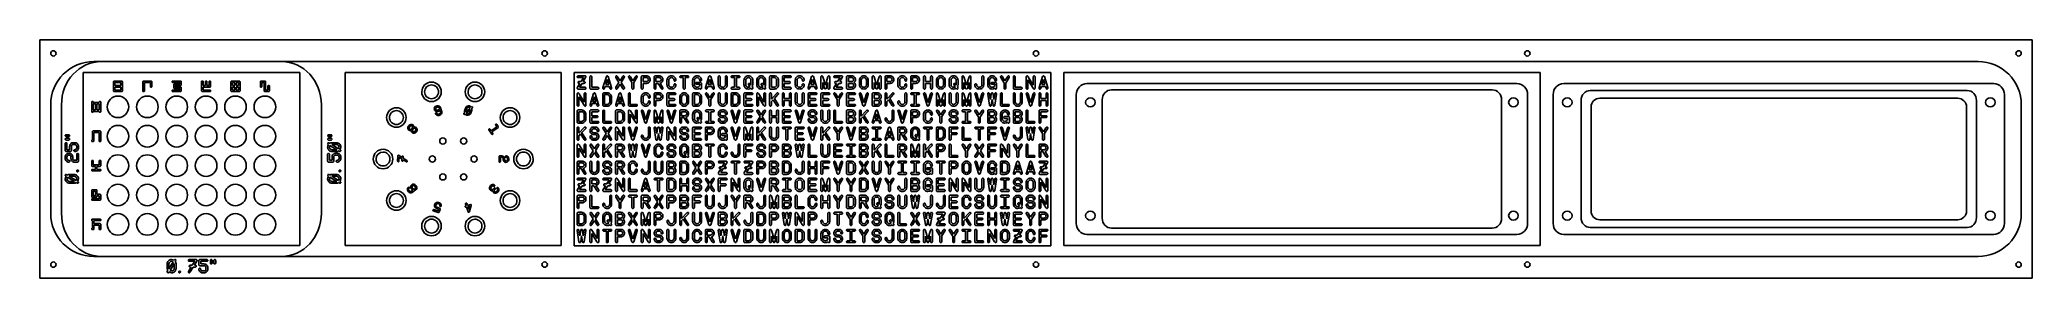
# Model space of a CAD drawing. Extents: x 0.5 to 46.5, y 0.5 to 6.
import ezdxf

# ---------------------------------------------------------------- set-up
doc = ezdxf.new("R2010")
doc.units = 0
doc.layers.add('Layer_1', color=7, linetype='CONTINUOUS')

msp = doc.modelspace()

# ---------------------------------------------------------------- linework, layer by layer
at = {"layer": 'Layer_1', "color": 7}
for p, q in [((0.505, 6.005), (46.505001, 6.005)), ((0.505, 0.505), (0.505, 6.005)), ((46.505001, 6.005), (46.505001, 0.505)), ((0.88, 5.6925), (0.88, 5.6925)), ((12.223749, 5.6925), (12.223749, 5.6925)), ((23.567496, 5.6925), (23.567496, 5.6925)), ((34.911246, 5.6925), (34.911246, 5.6925)), ((46.254998, 5.6925), (46.254998, 5.6925)), ((1.504999, 5.255), (6.504999, 5.255)), ((1.504999, 1.255), (1.504999, 5.255)), ((1.754999, 5.505), (45.255002, 5.505)), ((1.754999, 5.505), (1.754999, 5.505)), ((1.928076, 5.505), (6.081922, 5.505)), ((1.928076, 5.505), (1.928076, 5.505)), ((6.504999, 5.255), (6.504999, 1.255)), ((7.554999, 5.249931), (12.544862, 5.249931)), ((7.554999, 1.260068), (7.554999, 5.249931)), ((12.544862, 5.249931), (12.544862, 1.260068)), ((12.844862, 5.249932), (23.844862, 5.249932)), ((12.844862, 1.249932), (12.844862, 5.249932)), ((23.844862, 5.249932), (23.844862, 1.249932)), ((24.144862, 5.255), (35.144861, 5.255)), ((24.144862, 1.255), (24.144862, 5.255)), ((35.144861, 5.255), (35.144861, 1.255)), ((9.70907, 4.805136), (9.70907, 4.805136)), ((9.77407, 4.805136), (9.77407, 4.805136)), ((10.711012, 4.805136), (10.711012, 4.805136)), ((10.776012, 4.805136), (10.776012, 4.805136)), ((24.435107, 4.741359), (24.435107, 1.768615)), ((34.60946, 4.994375), (24.680287, 4.994375)), ((25.033596, 4.619748), (25.033596, 1.890228)), ((34.039135, 4.852062), (25.25061, 4.852062)), ((34.256127, 1.890228), (34.256127, 4.619748)), ((34.854616, 1.768615), (34.854616, 4.741359)), ((35.444861, 4.741359), (35.444861, 1.768615)), ((45.619214, 4.994375), (35.690041, 4.994375)), ((36.089007, 4.606236), (36.089007, 1.903741)), ((45.005381, 4.83625), (36.303871, 4.83625)), ((44.785623, 4.6575), (36.523628, 4.6575)), ((45.220225, 1.903741), (45.220225, 4.606236)), ((45.86437, 1.768615), (45.86437, 4.741359)), ((0.754999, 2.005), (0.754999, 4.505)), ((1.004999, 2.005), (1.004999, 4.505)), ((2.558664, 4.458784), (2.558664, 4.458784)), ((3.236997, 4.458784), (3.236997, 4.458784)), ((3.915331, 4.458784), (3.915331, 4.458784)), ((4.593664, 4.458784), (4.593664, 4.458784)), ((5.271998, 4.458784), (5.271998, 4.458784)), ((5.950331, 4.458784), (5.950331, 4.458784)), ((7.004999, 4.505), (7.004999, 2.005)), ((8.897514, 4.211952), (8.897514, 4.211952)), ((8.962514, 4.211952), (8.962514, 4.211952)), ((11.521723, 4.211952), (11.521723, 4.211952)), ((11.586723, 4.211952), (11.586723, 4.211952)), ((24.87203, 4.561762), (24.87203, 4.561762)), ((34.639265, 4.561762), (34.639265, 4.561762)), ((35.881784, 4.561762), (35.881784, 4.561762)), ((36.319616, 4.453487), (36.319616, 2.056492)), ((44.989615, 2.056492), (44.989615, 4.453487)), ((45.64902, 4.561762), (45.64902, 4.561762)), ((46.255002, 4.505), (46.255002, 2.005)), ((1.111217, 3.814489), (1.172252, 3.814489)), ((1.172252, 3.773799), (1.111217, 3.773799)), ((1.111217, 3.733108), (1.172252, 3.733108)), ((1.172252, 3.692418), (1.111217, 3.692418)), ((2.558664, 3.780503), (2.558664, 3.780503)), ((3.236997, 3.780503), (3.236997, 3.780503)), ((3.915331, 3.780503), (3.915331, 3.780503)), ((4.593664, 3.780503), (4.593664, 3.780503)), ((5.271998, 3.780503), (5.271998, 3.780503)), ((5.950331, 3.780503), (5.950331, 3.780503)), ((7.169462, 3.814489), (7.230497, 3.814489)), ((7.230497, 3.773799), (7.169462, 3.773799)), ((7.169462, 3.733108), (7.230497, 3.733108)), ((7.230497, 3.692418), (7.169462, 3.692418)), ((1.090872, 3.448278), (1.090872, 3.611038)), ((1.090872, 3.270258), (1.090872, 3.300776)), ((1.212942, 3.427932), (1.111217, 3.427932)), ((1.131562, 3.611038), (1.131562, 3.468623)), ((1.131562, 3.468623), (1.192597, 3.468623)), ((1.131562, 3.300776), (1.131562, 3.270258)), ((1.192597, 3.468623), (1.192597, 3.544917)), ((1.223114, 3.270258), (1.223114, 3.300776)), ((1.233287, 3.544917), (1.233287, 3.448278)), ((1.263805, 3.300776), (1.263805, 3.270258)), ((1.309581, 3.590693), (1.27886, 3.590693)), ((1.279063, 3.631383), (1.309581, 3.631383)), ((1.309581, 3.224482), (1.355357, 3.224482)), ((1.355357, 3.514399), (1.355357, 3.544917)), ((1.355357, 3.224482), (1.355357, 3.366897)), ((1.396048, 3.544917), (1.396048, 3.514399)), ((1.396048, 3.366897), (1.396048, 3.204137)), ((7.149117, 3.204137), (7.149117, 3.366897)), ((7.189807, 3.623245), (7.199166, 3.617549)), ((7.189807, 3.366897), (7.189807, 3.224482)), ((7.189807, 3.224482), (7.250842, 3.224482)), ((7.360095, 3.46903), (7.202218, 3.566482)), ((7.243315, 3.590286), (7.401192, 3.492833)), ((7.250842, 3.631383), (7.352568, 3.631383)), ((7.352568, 3.590693), (7.250842, 3.590693)), ((7.250842, 3.468623), (7.352568, 3.468623)), ((7.352568, 3.427933), (7.250842, 3.427933)), ((7.250842, 3.224482), (7.250842, 3.300776)), ((7.291532, 3.300776), (7.291532, 3.204137)), ((7.367826, 3.346553), (7.337105, 3.346553)), ((7.337309, 3.387243), (7.367826, 3.387243)), ((7.360095, 3.46903), (7.360095, 3.46903)), ((7.413603, 3.436071), (7.404244, 3.441768)), ((7.413603, 3.270258), (7.413603, 3.300776)), ((7.454293, 3.300776), (7.454293, 3.270258)), ((8.588935, 3.255), (8.588935, 3.255)), ((8.653935, 3.255), (8.653935, 3.255)), ((9.639388, 3.255), (9.639388, 3.255)), ((9.881276, 3.669321), (9.881276, 3.669321)), ((10.363968, 3.669321), (10.363968, 3.669321)), ((10.603274, 3.255), (10.603274, 3.255)), ((11.830839, 3.255), (11.830839, 3.255)), ((11.895839, 3.255), (11.895839, 3.255)), ((1.131562, 2.890823), (1.14092, 2.885127)), ((1.30185, 2.736608), (1.143972, 2.83406)), ((1.185069, 2.857864), (1.342947, 2.760411)), ((1.192597, 2.898961), (1.294322, 2.898961)), ((1.294322, 2.858271), (1.192597, 2.858271)), ((1.375702, 3.183792), (1.309581, 3.183792)), ((1.355357, 2.980342), (1.355357, 2.980342)), ((2.558664, 3.102222), (2.558664, 3.102222)), ((3.236997, 3.102222), (3.236997, 3.102222)), ((3.915331, 3.102222), (3.915331, 3.102222)), ((4.593664, 3.102222), (4.593664, 3.102222)), ((5.271998, 3.102222), (5.271998, 3.102222)), ((5.950331, 3.102222), (5.950331, 3.102222)), ((7.271187, 3.183792), (7.169462, 3.183792)), ((7.189807, 2.890823), (7.199166, 2.885127)), ((7.360095, 2.736608), (7.202218, 2.83406)), ((7.243315, 2.857864), (7.401192, 2.760412)), ((7.250842, 2.898961), (7.352568, 2.898961)), ((7.352568, 2.858271), (7.250842, 2.858271)), ((7.413603, 2.980342), (7.413603, 2.980342)), ((9.881276, 2.842422), (9.881276, 2.842422)), ((10.363968, 2.842422), (10.363968, 2.842422)), ((1.192597, 2.736201), (1.294322, 2.736201)), ((1.294322, 2.695511), (1.192597, 2.695511)), ((1.30185, 2.736608), (1.30185, 2.736608)), ((1.355357, 2.703649), (1.345999, 2.709345)), ((2.558664, 2.423941), (2.558664, 2.423941)), ((3.236997, 2.423941), (3.236997, 2.423941)), ((3.915331, 2.423941), (3.915331, 2.423941)), ((4.593664, 2.423941), (4.593664, 2.423941)), ((5.271998, 2.423941), (5.271998, 2.423941)), ((5.950331, 2.423941), (5.950331, 2.423941)), ((7.250842, 2.736201), (7.352568, 2.736201)), ((7.352568, 2.695511), (7.250842, 2.695511)), ((7.360095, 2.736608), (7.360095, 2.736608)), ((7.413603, 2.703649), (7.404244, 2.709345)), ((8.897514, 2.296574), (8.897514, 2.296574)), ((8.962514, 2.296574), (8.962514, 2.296574)), ((11.521723, 2.296574), (11.521723, 2.296574)), ((11.586723, 2.296574), (11.586723, 2.296574)), ((24.87203, 1.948237), (24.87203, 1.948237)), ((34.639265, 1.948237), (34.639265, 1.948237)), ((35.881784, 1.948237), (35.881784, 1.948237)), ((36.523628, 1.8525), (44.785623, 1.8525)), ((45.64902, 1.948237), (45.64902, 1.948237)), ((2.558664, 1.74566), (2.558664, 1.74566)), ((3.236997, 1.74566), (3.236997, 1.74566)), ((3.915331, 1.74566), (3.915331, 1.74566)), ((4.593664, 1.74566), (4.593664, 1.74566)), ((5.271998, 1.74566), (5.271998, 1.74566)), ((5.950331, 1.74566), (5.950331, 1.74566)), ((9.708797, 1.705994), (9.708797, 1.705994)), ((9.773797, 1.705994), (9.773797, 1.705994)), ((10.711012, 1.705994), (10.711012, 1.705994)), ((10.776012, 1.705994), (10.776012, 1.705994)), ((24.680287, 1.515624), (34.60946, 1.515624)), ((25.25061, 1.657937), (34.039135, 1.657937)), ((35.690041, 1.515624), (45.619214, 1.515624)), ((36.303871, 1.67375), (45.005381, 1.67375)), ((6.504999, 1.255), (1.504999, 1.255)), ((45.255002, 1.005), (1.754999, 1.005)), ((6.081922, 1.005), (1.928076, 1.005)), ((3.954137, 0.93445), (4.116897, 0.93445)), ((4.198278, 0.93445), (4.361038, 0.93445)), ((12.544862, 1.260068), (7.554999, 1.260068)), ((23.844862, 1.249932), (12.844862, 1.249932)), ((35.144861, 1.255), (24.144862, 1.255)), ((46.505001, 0.505), (0.505, 0.505)), ((0.88, 0.8175), (0.88, 0.8175)), ((3.445511, 0.730999), (3.445511, 0.832725)), ((3.453648, 0.669964), (3.459345, 0.679323)), ((3.486201, 0.832725), (3.486201, 0.730999)), ((3.486607, 0.723472), (3.58406, 0.881349)), ((3.486607, 0.723472), (3.486607, 0.723472)), ((3.607864, 0.840253), (3.510411, 0.682375)), ((3.608271, 0.730999), (3.608271, 0.832725)), ((3.640823, 0.89376), (3.635126, 0.884401)), ((3.648961, 0.832725), (3.648961, 0.730999)), ((3.730341, 0.669964), (3.730341, 0.669964)), ((3.94193, 0.669964), (3.998285, 0.761517)), ((4.079869, 0.89376), (3.954137, 0.89376)), ((3.974482, 0.802207), (4.023513, 0.802207)), ((3.998285, 0.761517), (3.974482, 0.761517)), ((4.04752, 0.761517), (3.978551, 0.649619)), ((4.023513, 0.802207), (4.079869, 0.89376)), ((4.096552, 0.761517), (4.04752, 0.761517)), ((4.129104, 0.89376), (4.072748, 0.802207)), ((4.072748, 0.802207), (4.096552, 0.802207)), ((4.177932, 0.81238), (4.177932, 0.914105)), ((4.294917, 0.792034), (4.198278, 0.792034)), ((4.218622, 0.89376), (4.218622, 0.832725)), ((4.361038, 0.89376), (4.218622, 0.89376)), ((4.218622, 0.832725), (4.294917, 0.832725)), ((4.264399, 0.669964), (4.294917, 0.669964)), ((4.294917, 0.629274), (4.264399, 0.629274)), ((4.340693, 0.715741), (4.340693, 0.746462)), ((4.381383, 0.746258), (4.381383, 0.715741)), ((4.442418, 0.85307), (4.442418, 0.914105)), ((4.483108, 0.914105), (4.483108, 0.85307)), ((4.523798, 0.85307), (4.523798, 0.914105)), ((4.564489, 0.914105), (4.564489, 0.85307)), ((12.223749, 0.817501), (12.223749, 0.817501)), ((23.567496, 0.817501), (23.567496, 0.817501)), ((34.911246, 0.817501), (34.911246, 0.817501)), ((46.254998, 0.817501), (46.254998, 0.817501))]:
    msp.add_line(p, q, dxfattribs=at)
at = {"layer": 'Layer_1', "color": 3}
for p, q in [((12.930983, 5.174395), (13.093743, 5.174395)), ((13.056715, 5.133704), (12.930983, 5.133704)), ((13.00036, 5.042152), (13.056715, 5.133704)), ((13.10595, 5.133704), (13.049595, 5.042152)), ((13.206888, 4.889563), (13.206888, 5.154049)), ((13.247578, 5.154049), (13.247578, 4.909909)), ((13.247578, 5.154049), (13.247578, 5.154049)), ((13.507208, 4.90584), (13.584519, 5.158118)), ((13.604864, 5.087317), (13.569464, 4.970944)), ((13.584519, 5.158118), (13.584925, 5.158118)), ((13.640265, 4.970944), (13.604864, 5.087317)), ((13.624801, 5.158118), (13.625207, 5.158118)), ((13.625207, 5.158118), (13.702518, 4.90584)), ((13.876495, 5.021806), (13.807526, 5.133704)), ((13.844147, 5.154049), (13.901113, 5.061683)), ((13.901113, 5.061683), (13.958079, 5.154049)), ((13.9947, 5.133704), (13.925731, 5.021806)), ((14.172745, 5.021806), (14.103776, 5.133704)), ((14.140397, 5.154049), (14.197363, 5.061683)), ((14.197363, 5.061683), (14.254329, 5.154049)), ((14.29095, 5.133704), (14.221981, 5.021806)), ((14.391888, 4.889563), (14.391888, 5.154049)), ((14.412233, 5.174395), (14.508872, 5.174395)), ((14.508872, 5.133704), (14.432578, 5.133704)), ((14.432578, 5.133704), (14.432578, 5.042152)), ((14.508872, 5.133704), (14.508872, 5.133704)), ((14.688138, 4.889563), (14.688138, 5.154049)), ((14.708483, 5.174395), (14.805122, 5.174395)), ((14.805122, 5.133704), (14.728828, 5.133704)), ((14.728828, 5.133704), (14.728828, 5.042152)), ((14.805122, 5.133704), (14.805122, 5.133704)), ((14.984388, 4.970944), (14.984388, 5.072669)), ((15.025078, 5.072669), (15.025078, 4.970944)), ((15.300982, 5.174395), (15.463742, 5.174395)), ((15.362017, 5.133704), (15.300982, 5.133704)), ((15.362017, 4.889563), (15.362017, 5.133704)), ((15.402707, 5.133704), (15.402707, 4.889563)), ((15.463742, 5.133704), (15.402707, 5.133704)), ((15.576888, 4.970944), (15.576888, 5.072669)), ((15.617577, 5.072669), (15.617577, 4.970944)), ((15.877208, 4.90584), (15.954519, 5.158118)), ((15.974864, 5.087317), (15.939464, 4.970944)), ((15.954519, 5.158118), (15.954924, 5.158118)), ((16.010264, 4.970944), (15.974864, 5.087317)), ((15.994801, 5.158118), (15.995206, 5.158118)), ((15.995206, 5.158118), (16.072518, 4.90584)), ((16.169387, 4.970944), (16.169387, 5.154049)), ((16.210077, 5.154049), (16.210077, 4.970944)), ((16.332147, 4.970944), (16.332147, 5.154049)), ((16.372838, 5.154049), (16.372838, 4.970944)), ((16.485982, 5.174395), (16.648742, 5.174395)), ((16.547017, 5.133704), (16.485982, 5.133704)), ((16.547017, 4.909909), (16.547017, 5.133704)), ((16.648742, 5.133704), (16.587707, 5.133704)), ((16.587707, 5.133704), (16.587707, 4.909909)), ((16.761888, 4.970944), (16.761888, 5.072669)), ((16.802576, 5.072669), (16.802576, 4.970944)), ((16.924646, 4.970944), (16.924646, 5.072669)), ((16.965338, 5.072669), (16.965338, 4.970944)), ((17.058138, 4.970944), (17.058138, 5.072669)), ((17.098826, 5.072669), (17.098826, 4.970944)), ((17.220896, 4.970944), (17.220896, 5.072669)), ((17.261588, 5.072669), (17.261588, 4.970944)), ((17.354386, 4.889563), (17.354386, 5.154049)), ((17.374731, 5.174395), (17.456112, 5.174395)), ((17.395077, 5.133704), (17.395077, 4.909909)), ((17.456112, 5.133704), (17.395077, 5.133704)), ((17.517147, 4.970944), (17.517147, 5.072669)), ((17.557837, 5.072669), (17.557837, 4.970944)), ((17.650637, 4.889563), (17.650637, 5.154049)), ((17.670982, 5.174395), (17.833743, 5.174395)), ((17.833743, 5.133704), (17.691327, 5.133704)), ((17.691327, 5.133704), (17.691327, 5.042152)), ((17.946886, 4.970944), (17.946886, 5.072669)), ((17.987577, 5.072669), (17.987577, 4.970944)), ((18.247208, 4.90584), (18.324519, 5.158118)), ((18.344864, 5.087317), (18.309463, 4.970944)), ((18.324519, 5.158118), (18.324924, 5.158118)), ((18.380264, 4.970944), (18.344864, 5.087317)), ((18.364801, 5.158118), (18.365206, 5.158118)), ((18.365206, 5.158118), (18.442517, 4.90584)), ((18.539387, 4.889563), (18.539387, 5.154049)), ((18.582112, 5.14998), (18.641112, 4.956295)), ((18.641112, 4.956295), (18.700113, 5.14998)), ((18.742835, 5.154049), (18.742835, 4.889563)), ((18.742838, 5.154049), (18.742835, 5.154049)), ((18.855982, 5.174395), (19.018743, 5.174395)), ((18.981715, 5.133704), (18.855982, 5.133704)), ((18.925359, 5.042152), (18.981715, 5.133704)), ((19.03095, 5.133704), (18.974594, 5.042152)), ((19.131887, 4.889563), (19.131887, 5.154049)), ((19.152232, 5.174395), (19.248871, 5.174395)), ((19.248871, 5.133704), (19.172577, 5.133704)), ((19.172577, 5.133704), (19.172577, 5.042152)), ((19.248871, 5.133704), (19.248871, 5.133704)), ((19.428136, 4.970944), (19.428136, 5.072669)), ((19.468827, 5.072669), (19.468827, 4.970944)), ((19.590897, 4.970944), (19.590897, 5.072669)), ((19.631587, 5.072669), (19.631587, 4.970944)), ((19.724387, 4.889563), (19.724387, 5.154049)), ((19.767112, 5.14998), (19.826112, 4.956295)), ((19.826112, 4.956295), (19.885113, 5.14998)), ((19.927838, 5.154049), (19.927838, 4.889563)), ((19.927838, 5.154049), (19.927838, 5.154049)), ((20.020636, 4.889563), (20.020636, 5.154049)), ((20.040982, 5.174395), (20.137621, 5.174395)), ((20.137621, 5.133704), (20.061327, 5.133704)), ((20.061327, 5.133704), (20.061327, 5.042152)), ((20.137621, 5.133704), (20.137621, 5.133704)), ((20.316887, 4.970944), (20.316887, 5.072669)), ((20.357577, 5.072669), (20.357577, 4.970944)), ((20.613137, 4.889563), (20.613137, 5.154049)), ((20.633482, 5.174395), (20.730121, 5.174395)), ((20.730121, 5.133704), (20.653827, 5.133704)), ((20.653827, 5.133704), (20.653827, 5.042152)), ((20.730121, 5.133704), (20.730121, 5.133704)), ((20.909387, 4.889563), (20.909387, 5.154049)), ((20.950077, 5.154049), (20.950077, 5.042152)), ((21.072148, 5.042152), (21.072148, 5.154049)), ((21.112838, 5.154049), (21.112838, 4.889563)), ((21.205637, 4.970944), (21.205637, 5.072669)), ((21.246327, 5.072669), (21.246327, 4.970944)), ((21.368397, 4.970944), (21.368397, 5.072669)), ((21.409087, 5.072669), (21.409087, 4.970944)), ((21.501886, 4.970944), (21.501886, 5.072669)), ((21.542576, 5.072669), (21.542576, 4.970944)), ((21.664646, 4.970944), (21.664646, 5.072669)), ((21.705336, 5.072669), (21.705336, 4.970944)), ((21.798136, 4.889563), (21.798136, 5.154049)), ((21.840861, 5.14998), (21.899862, 4.956295)), ((21.899862, 4.956295), (21.958862, 5.14998)), ((22.001587, 5.154049), (22.001587, 4.889563)), ((22.001587, 5.154049), (22.001587, 5.154049)), ((22.257146, 4.970944), (22.257146, 5.154049)), ((22.297837, 5.154049), (22.297837, 4.970944)), ((22.390637, 4.970944), (22.390637, 5.072669)), ((22.431327, 5.072669), (22.431327, 4.970944)), ((22.763994, 5.021806), (22.695024, 5.133704)), ((22.731645, 5.154049), (22.788611, 5.061683)), ((22.788611, 5.061683), (22.845578, 5.154049)), ((22.882199, 5.133704), (22.813229, 5.021806)), ((22.983137, 4.889563), (22.983137, 5.154049)), ((23.023827, 5.154049), (23.023827, 4.909909)), ((23.023827, 5.154049), (23.023827, 5.154049)), ((23.279386, 4.889563), (23.279386, 5.154049)), ((23.313973, 5.168291), (23.313973, 5.168291)), ((23.438078, 4.889563), (23.320076, 5.081011)), ((23.320076, 5.081011), (23.320076, 4.889563)), ((23.324145, 5.154049), (23.442147, 4.962602)), ((23.442147, 4.962602), (23.442147, 5.154049)), ((23.482837, 5.154049), (23.482837, 4.889563)), ((23.579707, 4.90584), (23.657018, 5.158118)), ((23.677363, 5.087317), (23.641963, 4.970944)), ((23.657018, 5.158118), (23.657424, 5.158118)), ((23.712763, 4.970944), (23.677363, 5.087317)), ((23.6973, 5.158118), (23.697706, 5.158118)), ((23.697706, 5.158118), (23.775017, 4.90584)), ((2.204999, 4.829305), (2.204999, 5.037639)), ((2.39597, 4.811944), (2.222357, 4.811944)), ((2.222359, 5.055), (2.39597, 5.055)), ((2.239715, 5.011597), (2.239715, 4.959514)), ((2.239715, 4.907431), (2.239715, 4.855347)), ((2.248395, 4.950833), (2.369927, 4.950833)), ((2.248395, 4.846667), (2.369927, 4.846666)), ((2.369925, 5.020278), (2.248397, 5.020278)), ((2.369925, 4.916111), (2.248397, 4.916111)), ((2.378607, 4.959514), (2.378607, 5.011597)), ((2.378607, 4.855347), (2.378607, 4.90743)), ((2.413333, 5.037639), (2.413333, 4.829305)), ((2.883332, 4.820625), (2.883332, 5.037638)), ((2.909373, 4.811944), (2.892012, 4.811944)), ((2.900693, 5.055), (3.074304, 5.055)), ((2.918053, 5.011597), (2.918053, 4.820625)), ((3.048263, 5.020277), (2.926735, 5.020277)), ((3.056945, 4.924791), (3.056945, 5.011597)), ((3.082987, 4.916111), (3.065626, 4.916111)), ((3.091667, 5.037638), (3.091667, 4.924791)), ((3.561661, 4.820625), (3.561661, 4.837986)), ((3.561668, 5.028958), (3.561668, 5.046319)), ((3.75264, 4.811945), (3.570341, 4.811944)), ((3.570343, 4.846666), (3.726593, 4.846666)), ((3.726598, 5.020278), (3.570348, 5.020278)), ((3.57035, 5.055), (3.752642, 5.055)), ((3.596385, 4.89875), (3.596385, 4.968194)), ((3.726595, 4.881389), (3.613748, 4.881389)), ((3.61375, 4.985555), (3.726597, 4.985555)), ((3.631113, 4.942153), (3.631113, 4.924792)), ((3.639793, 4.916111), (3.75264, 4.916111)), ((3.752642, 4.950833), (3.639795, 4.950833)), ((3.735273, 4.855347), (3.735273, 4.872708)), ((3.735277, 4.994236), (3.735277, 5.011597)), ((3.770003, 4.89875), (3.770003, 4.829306)), ((3.770005, 5.037639), (3.770005, 4.968194)), ((4.239999, 4.829305), (4.239999, 5.046319)), ((4.248681, 5.055), (4.266042, 5.055)), ((4.439647, 4.811944), (4.257357, 4.811944)), ((4.274718, 4.90743), (4.274718, 4.855347)), ((4.27472, 5.046319), (4.27472, 4.959513)), ((4.283398, 4.846666), (4.439648, 4.846666)), ((4.43097, 4.916111), (4.2834, 4.916111)), ((4.283401, 4.950833), (4.318123, 4.950833)), ((4.326803, 4.959514), (4.326803, 5.046319)), ((4.335485, 5.055), (4.352846, 5.055)), ((4.361529, 5.046319), (4.361529, 4.959513)), ((4.370209, 4.950833), (4.404931, 4.950833)), ((4.413611, 4.959514), (4.413611, 5.046319)), ((4.422293, 5.055), (4.439654, 5.055)), ((4.448327, 4.837986), (4.448327, 4.820625)), ((4.448333, 5.046319), (4.448333, 4.933472)), ((4.91833, 4.829305), (4.91833, 5.037639)), ((5.109306, 4.811944), (4.935693, 4.811944)), ((4.935695, 5.055), (5.109306, 5.055)), ((4.95305, 5.011597), (4.95305, 4.959514)), ((4.95305, 4.907431), (4.95305, 4.855347)), ((4.96173, 4.950833), (4.996457, 4.950833)), ((4.96173, 4.846667), (4.996457, 4.846666)), ((4.996454, 5.020278), (4.961732, 5.020278)), ((4.996454, 4.916111), (4.961732, 4.916111)), ((5.005137, 4.959514), (5.005137, 5.011597)), ((5.005137, 4.855347), (5.005137, 4.90743)), ((5.039856, 5.011597), (5.039856, 4.959514)), ((5.039856, 4.907431), (5.039856, 4.855347)), ((5.048536, 4.950833), (5.083262, 4.950833)), ((5.048536, 4.846667), (5.083262, 4.846666)), ((5.08326, 5.020278), (5.048538, 5.020278)), ((5.08326, 4.916111), (5.048538, 4.916111)), ((5.091942, 4.959514), (5.091942, 5.011597)), ((5.091942, 4.855347), (5.091942, 4.90743)), ((5.126669, 5.037639), (5.126669, 4.829305)), ((5.596662, 4.924791), (5.596662, 5.037639)), ((5.622704, 4.916111), (5.605343, 4.916111)), ((5.614027, 5.055), (5.700832, 5.055)), ((5.631383, 5.011597), (5.631383, 4.924792)), ((5.674788, 5.020278), (5.640066, 5.020278)), ((5.68347, 4.829305), (5.68347, 5.011597)), ((5.78764, 4.811944), (5.700828, 4.811944)), ((5.718195, 5.037639), (5.718195, 4.855347)), ((5.726875, 4.846666), (5.761597, 4.846666)), ((5.770278, 4.855347), (5.770278, 4.942153)), ((5.77896, 4.950833), (5.796321, 4.950833)), ((5.805003, 4.942152), (5.805003, 4.829305)), ((12.910638, 4.495813), (12.910638, 4.760299)), ((12.918776, 4.909909), (12.975132, 5.001462)), ((13.093743, 4.869219), (12.930983, 4.869219)), ((12.945224, 4.774541), (12.945224, 4.774541)), ((12.951328, 5.042152), (13.00036, 5.042152)), ((12.975132, 5.001462), (12.951328, 5.001462)), ((13.069329, 4.495813), (12.951328, 4.687261)), ((12.951328, 4.687261), (12.951328, 4.495813)), ((12.955397, 4.760299), (13.073398, 4.568852)), ((13.024367, 5.001462), (12.968011, 4.909909)), ((12.968011, 4.909909), (13.093743, 4.909909)), ((13.073398, 5.001462), (13.024367, 5.001462)), ((13.049595, 5.042152), (13.073398, 5.042152)), ((13.073398, 4.568852), (13.073398, 4.760299)), ((13.114088, 4.760299), (13.114088, 4.495813)), ((13.210958, 4.51209), (13.288269, 4.764368)), ((13.389993, 4.869219), (13.227233, 4.869219)), ((13.247578, 4.909909), (13.389993, 4.909909)), ((13.308614, 4.693567), (13.273214, 4.577194)), ((13.288269, 4.764368), (13.288675, 4.764368)), ((13.344015, 4.577194), (13.308614, 4.693567)), ((13.328551, 4.764368), (13.328956, 4.764368)), ((13.328956, 4.764368), (13.406268, 4.51209)), ((13.503138, 4.495813), (13.503138, 4.760299)), ((13.523482, 4.780644), (13.604863, 4.780644)), ((13.543828, 4.739954), (13.543828, 4.516159)), ((13.604863, 4.739954), (13.543828, 4.739954)), ((13.557053, 4.930254), (13.545864, 4.893633)), ((13.652673, 4.930254), (13.557053, 4.930254)), ((13.569464, 4.970944), (13.640265, 4.970944)), ((13.663862, 4.893633), (13.652673, 4.930254)), ((13.665898, 4.577194), (13.665898, 4.678919)), ((13.706588, 4.678919), (13.706588, 4.577194)), ((13.803458, 4.51209), (13.880769, 4.764368)), ((13.807526, 4.909909), (13.876495, 5.021806)), ((13.901113, 4.98193), (13.844147, 4.889563)), ((13.901114, 4.693567), (13.865714, 4.577194)), ((13.880769, 4.764368), (13.881175, 4.764368)), ((13.958079, 4.889563), (13.901113, 4.98193)), ((13.936514, 4.577194), (13.901114, 4.693567)), ((13.921051, 4.764368), (13.921456, 4.764368)), ((13.921456, 4.764368), (13.998768, 4.51209)), ((13.925731, 5.021806), (13.9947, 4.909909)), ((14.095638, 4.495813), (14.095638, 4.760299)), ((14.136328, 4.760299), (14.136328, 4.516159)), ((14.136328, 4.760299), (14.136328, 4.760299)), ((14.177018, 5.014889), (14.172745, 5.021806)), ((14.177018, 4.889563), (14.177018, 5.014889)), ((14.221981, 5.021806), (14.217708, 5.014889)), ((14.217708, 5.014889), (14.217708, 4.889563)), ((14.391888, 4.577194), (14.391888, 4.678919)), ((14.432578, 5.042152), (14.508872, 5.042152)), ((14.508872, 5.001462), (14.432578, 5.001462)), ((14.432578, 5.001462), (14.432578, 4.889563)), ((14.432578, 4.678919), (14.432578, 4.577194)), ((14.508872, 5.001462), (14.508872, 5.001462)), ((14.688138, 4.495813), (14.688138, 4.760299)), ((14.708483, 4.780644), (14.805122, 4.780644)), ((14.728828, 5.042152), (14.805122, 5.042152)), ((14.777656, 5.001462), (14.728828, 5.001462)), ((14.728828, 5.001462), (14.728828, 4.889563)), ((14.805122, 4.739954), (14.728828, 4.739954)), ((14.728828, 4.739954), (14.728828, 4.648402)), ((14.728828, 4.648402), (14.805122, 4.648402)), ((14.805122, 4.607712), (14.728828, 4.607712)), ((14.728828, 4.607712), (14.728828, 4.495813)), ((14.846829, 4.889563), (14.777656, 5.001462)), ((14.805122, 4.739954), (14.805122, 4.739954)), ((14.805122, 4.607712), (14.805122, 4.607712)), ((14.825467, 5.003699), (14.883451, 4.909909)), ((14.984388, 4.495813), (14.984388, 4.760299)), ((15.004733, 4.780644), (15.167493, 4.780644)), ((15.167493, 4.739954), (15.025078, 4.739954)), ((15.025078, 4.739954), (15.025078, 4.648402)), ((15.025078, 4.648402), (15.147148, 4.648402)), ((15.147148, 4.607712), (15.025078, 4.607712)), ((15.025078, 4.607712), (15.025078, 4.516159)), ((15.147148, 4.970944), (15.147148, 4.970944)), ((15.280637, 4.577194), (15.280637, 4.678919)), ((15.321327, 4.678919), (15.321327, 4.577194)), ((15.443397, 4.577194), (15.443397, 4.678919)), ((15.484088, 4.678919), (15.484088, 4.577194)), ((15.576888, 4.495813), (15.576888, 4.760299)), ((15.597232, 4.780644), (15.678613, 4.780644)), ((15.617577, 4.739954), (15.617577, 4.516159)), ((15.678613, 4.739954), (15.617577, 4.739954)), ((15.66844, 5.021806), (15.759993, 5.021806)), ((15.739648, 4.981116), (15.66844, 4.981116)), ((15.739648, 4.970944), (15.739648, 4.981116)), ((15.739648, 4.577194), (15.739648, 4.678919)), ((15.780338, 5.001462), (15.780338, 4.889563)), ((15.780338, 4.678919), (15.780338, 4.577194)), ((15.950245, 4.628056), (15.881275, 4.739954)), ((15.927053, 4.930254), (15.915863, 4.893633)), ((15.917896, 4.760299), (15.974862, 4.667933)), ((16.022672, 4.930254), (15.927053, 4.930254)), ((15.939464, 4.970944), (16.010264, 4.970944)), ((15.954517, 4.621139), (15.950245, 4.628056)), ((15.954517, 4.495813), (15.954517, 4.621139)), ((15.974862, 4.667933), (16.031829, 4.760299)), ((15.99948, 4.628056), (15.995207, 4.621139)), ((15.995207, 4.621139), (15.995207, 4.495813)), ((16.068449, 4.739954), (15.99948, 4.628056)), ((16.033862, 4.893633), (16.022672, 4.930254)), ((16.169387, 4.577194), (16.169387, 4.760299)), ((16.210077, 4.760299), (16.210077, 4.577194)), ((16.332147, 4.577194), (16.332147, 4.760299)), ((16.372838, 4.760299), (16.372838, 4.577194)), ((16.465637, 4.495813), (16.465637, 4.760299)), ((16.485982, 4.909909), (16.547017, 4.909909)), ((16.648742, 4.869219), (16.485982, 4.869219)), ((16.485982, 4.780644), (16.567362, 4.780644)), ((16.506327, 4.739954), (16.506327, 4.516159)), ((16.567362, 4.739954), (16.506327, 4.739954)), ((16.587707, 4.909909), (16.648742, 4.909909)), ((16.628397, 4.577194), (16.628397, 4.678919)), ((16.669088, 4.678919), (16.669088, 4.577194)), ((16.761887, 4.495813), (16.761887, 4.760299)), ((16.782232, 4.780644), (16.944993, 4.780644)), ((16.944993, 4.739954), (16.802577, 4.739954)), ((16.802577, 4.739954), (16.802577, 4.648402)), ((16.802577, 4.648402), (16.924647, 4.648402)), ((16.924647, 4.607712), (16.802577, 4.607712)), ((16.802577, 4.607712), (16.802577, 4.516159)), ((16.899011, 4.921099), (16.871749, 4.960771)), ((16.90837, 4.981116), (16.92363, 4.95894)), ((16.921799, 4.887326), (16.921799, 4.887326)), ((16.951097, 4.918657), (16.9572, 4.909909)), ((17.058137, 4.495813), (17.058137, 4.760299)), ((17.092724, 4.774541), (17.092724, 4.774541)), ((17.216829, 4.495813), (17.098827, 4.687261)), ((17.098827, 4.687261), (17.098827, 4.495813)), ((17.102896, 4.760299), (17.220897, 4.568852)), ((17.195262, 4.921099), (17.167999, 4.960771)), ((17.20462, 4.981116), (17.219881, 4.95894)), ((17.21805, 4.887326), (17.21805, 4.887326)), ((17.220897, 4.568852), (17.220897, 4.760299)), ((17.247347, 4.918657), (17.25345, 4.909909)), ((17.261588, 4.760299), (17.261588, 4.495813)), ((17.354386, 4.495813), (17.354386, 4.760299)), ((17.456112, 4.869219), (17.374731, 4.869219)), ((17.395077, 4.909909), (17.456112, 4.909909)), ((17.395077, 4.637008), (17.517147, 4.76742)), ((17.395077, 4.760299), (17.395077, 4.637008)), ((17.433732, 4.621546), (17.395077, 4.580246)), ((17.513079, 4.495813), (17.433732, 4.621546)), ((17.544613, 4.739954), (17.463639, 4.653284)), ((17.466285, 4.648402), (17.5497, 4.516159)), ((17.650637, 4.495813), (17.650637, 4.760299)), ((17.833743, 4.869219), (17.670982, 4.869219)), ((17.691327, 5.042152), (17.813398, 5.042152)), ((17.813398, 5.001462), (17.691327, 5.001462)), ((17.691327, 5.001462), (17.691327, 4.909909)), ((17.691327, 4.909909), (17.833743, 4.909909)), ((17.691327, 4.760299), (17.691327, 4.648402)), ((17.691327, 4.648402), (17.813398, 4.648402)), ((17.813398, 4.607712), (17.691327, 4.607712)), ((17.691327, 4.607712), (17.691327, 4.495813)), ((17.813398, 4.648402), (17.813398, 4.760299)), ((17.813398, 4.495813), (17.813398, 4.607712)), ((17.854088, 4.760299), (17.854088, 4.495813)), ((17.946886, 4.577194), (17.946886, 4.760299)), ((17.987577, 4.760299), (17.987577, 4.577194)), ((18.109647, 4.970944), (18.109647, 4.970944)), ((18.109647, 4.577194), (18.109647, 4.760299)), ((18.150337, 4.760299), (18.150337, 4.577194)), ((18.243137, 4.495813), (18.243137, 4.760299)), ((18.263482, 4.780644), (18.426243, 4.780644)), ((18.426243, 4.739954), (18.283827, 4.739954)), ((18.283827, 4.739954), (18.283827, 4.648402)), ((18.283827, 4.648402), (18.405898, 4.648402)), ((18.405898, 4.607712), (18.283827, 4.607712)), ((18.283827, 4.607712), (18.283827, 4.516159)), ((18.297053, 4.930254), (18.285863, 4.893633)), ((18.392672, 4.930254), (18.297053, 4.930254)), ((18.309463, 4.970944), (18.380264, 4.970944)), ((18.403862, 4.893633), (18.392672, 4.930254)), ((18.539387, 4.495813), (18.539387, 4.760299)), ((18.559732, 4.780644), (18.722492, 4.780644)), ((18.620768, 4.885495), (18.580077, 5.018348)), ((18.580077, 5.018348), (18.580077, 4.889563)), ((18.722492, 4.739954), (18.580077, 4.739954)), ((18.580077, 4.739954), (18.580077, 4.648402)), ((18.580077, 4.648402), (18.702147, 4.648402)), ((18.702147, 4.607712), (18.580077, 4.607712)), ((18.580077, 4.607712), (18.580077, 4.516159)), ((18.621173, 4.885495), (18.620768, 4.885495)), ((18.661455, 4.885495), (18.661049, 4.885495)), ((18.702145, 5.018348), (18.661455, 4.885495)), ((18.702145, 4.889563), (18.702145, 5.018348)), ((18.843776, 4.909909), (18.900131, 5.001462)), ((18.912745, 4.628056), (18.843776, 4.739954)), ((19.018743, 4.869219), (18.855982, 4.869219)), ((18.876328, 5.042152), (18.925359, 5.042152)), ((18.900131, 5.001462), (18.876328, 5.001462)), ((18.880396, 4.760299), (18.937363, 4.667933)), ((18.949366, 5.001462), (18.893011, 4.909909)), ((18.893011, 4.909909), (19.018743, 4.909909)), ((18.917018, 4.621139), (18.912745, 4.628056)), ((18.917018, 4.495813), (18.917018, 4.621139)), ((18.937363, 4.667933), (18.994329, 4.760299)), ((18.998398, 5.001462), (18.949366, 5.001462)), ((18.96198, 4.628056), (18.957708, 4.621139)), ((18.957708, 4.621139), (18.957708, 4.495813)), ((19.03095, 4.739954), (18.96198, 4.628056)), ((18.974594, 5.042152), (18.998398, 5.042152)), ((19.131887, 4.495813), (19.131887, 4.760299)), ((19.248871, 4.869219), (19.152232, 4.869219)), ((19.152232, 4.780644), (19.314992, 4.780644)), ((19.172577, 5.042152), (19.248871, 5.042152)), ((19.248871, 5.001462), (19.172577, 5.001462)), ((19.172577, 5.001462), (19.172577, 4.909909)), ((19.172577, 4.909909), (19.248871, 4.909909)), ((19.314992, 4.739954), (19.172577, 4.739954)), ((19.172577, 4.739954), (19.172577, 4.648402)), ((19.172577, 4.648402), (19.294647, 4.648402)), ((19.294647, 4.607712), (19.172577, 4.607712)), ((19.172577, 4.607712), (19.172577, 4.516159)), ((19.248871, 5.001462), (19.248871, 5.001462)), ((19.248871, 4.869219), (19.248871, 4.869219)), ((19.509516, 4.491745), (19.432205, 4.744023)), ((19.470861, 4.75623), (19.529862, 4.562545)), ((19.529862, 4.562545), (19.588862, 4.75623)), ((19.627518, 4.744023), (19.550207, 4.491745)), ((19.724387, 4.495813), (19.724387, 4.760299)), ((19.744732, 4.780644), (19.841371, 4.780644)), ((19.805767, 4.885495), (19.765077, 5.018348)), ((19.765077, 5.018348), (19.765077, 4.889563)), ((19.841371, 4.739954), (19.765077, 4.739954)), ((19.765077, 4.739954), (19.765077, 4.648402)), ((19.765077, 4.648402), (19.841371, 4.648402)), ((19.841371, 4.607712), (19.765077, 4.607712)), ((19.765077, 4.607712), (19.765077, 4.516159)), ((19.806174, 4.885495), (19.805767, 4.885495)), ((19.841371, 4.739954), (19.841371, 4.739954)), ((19.841371, 4.607712), (19.841371, 4.607712)), ((19.846457, 4.885495), (19.846051, 4.885495)), ((19.887148, 5.018348), (19.846457, 4.885495)), ((19.887148, 4.889563), (19.887148, 5.018348)), ((20.020636, 4.495813), (20.020636, 4.760299)), ((20.061327, 5.042152), (20.137621, 5.042152)), ((20.137621, 5.001462), (20.061327, 5.001462)), ((20.061327, 5.001462), (20.061327, 4.889563)), ((20.061327, 4.637008), (20.183397, 4.76742)), ((20.061327, 4.760299), (20.061327, 4.637008)), ((20.099982, 4.621546), (20.061327, 4.580246)), ((20.179328, 4.495813), (20.099982, 4.621546)), ((20.210863, 4.739954), (20.129889, 4.653284)), ((20.132534, 4.648402), (20.215949, 4.516159)), ((20.137621, 5.001462), (20.137621, 5.001462)), ((20.479648, 4.970944), (20.479648, 4.970944)), ((20.479648, 4.577194), (20.479648, 4.760299)), ((20.520338, 4.760299), (20.520338, 4.577194)), ((20.633482, 4.780644), (20.796242, 4.780644)), ((20.694517, 4.739954), (20.633482, 4.739954)), ((20.653827, 5.042152), (20.730121, 5.042152)), ((20.730121, 5.001462), (20.653827, 5.001462)), ((20.653827, 5.001462), (20.653827, 4.889563)), ((20.694517, 4.516159), (20.694517, 4.739954)), ((20.730121, 5.001462), (20.730121, 5.001462)), ((20.796242, 4.739954), (20.735207, 4.739954)), ((20.735207, 4.739954), (20.735207, 4.516159)), ((20.990768, 4.491745), (20.913456, 4.744023)), ((20.950077, 5.042152), (21.072148, 5.042152)), ((21.072148, 5.001462), (20.950077, 5.001462)), ((20.950077, 5.001462), (20.950077, 4.889563)), ((20.952112, 4.75623), (21.011113, 4.562545)), ((21.011113, 4.562545), (21.070113, 4.75623)), ((21.108769, 4.744023), (21.031458, 4.491745)), ((21.072148, 4.889563), (21.072148, 5.001462)), ((21.205637, 4.495813), (21.205637, 4.760299)), ((21.287017, 4.491745), (21.246327, 4.624598)), ((21.246327, 4.624598), (21.246327, 4.495813)), ((21.248361, 4.75623), (21.307362, 4.562545)), ((21.307362, 4.562545), (21.366363, 4.75623)), ((21.368397, 4.624598), (21.327707, 4.491745)), ((21.368397, 4.495813), (21.368397, 4.624598)), ((21.409087, 4.760299), (21.409087, 4.495813)), ((21.409087, 4.760299), (21.409087, 4.760299)), ((21.501886, 4.577194), (21.501886, 4.760299)), ((21.542576, 4.760299), (21.542576, 4.577194)), ((21.639012, 4.921099), (21.611749, 4.960771)), ((21.64837, 4.981116), (21.663629, 4.95894)), ((21.661798, 4.887326), (21.661798, 4.887326)), ((21.664646, 4.577194), (21.664646, 4.760299)), ((21.691095, 4.918657), (21.697198, 4.909909)), ((21.705337, 4.760299), (21.705337, 4.577194)), ((21.798136, 4.495813), (21.798136, 4.760299)), ((21.879516, 4.885495), (21.838826, 5.018348)), ((21.838826, 5.018348), (21.838826, 4.889563)), ((21.879516, 4.491745), (21.838826, 4.624598)), ((21.838826, 4.624598), (21.838826, 4.495813)), ((21.840861, 4.75623), (21.899862, 4.562545)), ((21.879924, 4.885495), (21.879516, 4.885495)), ((21.899862, 4.562545), (21.958862, 4.75623)), ((21.920207, 4.885495), (21.9198, 4.885495)), ((21.960897, 5.018348), (21.920207, 4.885495)), ((21.960897, 4.624598), (21.920207, 4.491745)), ((21.960897, 4.889563), (21.960897, 5.018348)), ((21.960897, 4.495813), (21.960897, 4.624598)), ((22.001587, 4.760299), (22.001587, 4.495813)), ((22.001587, 4.760299), (22.001587, 4.760299)), ((22.094386, 4.970944), (22.094386, 4.970944)), ((22.175766, 4.491745), (22.098455, 4.744023)), ((22.13711, 4.75623), (22.196111, 4.562545)), ((22.196111, 4.562545), (22.255112, 4.75623)), ((22.293767, 4.744023), (22.216456, 4.491745)), ((22.431327, 4.495813), (22.391654, 4.753992)), ((22.431327, 4.760299), (22.451672, 4.628056)), ((22.451672, 4.628056), (22.472017, 4.760299)), ((22.492362, 4.62826), (22.472017, 4.495813)), ((22.482189, 5.021806), (22.573742, 5.021806)), ((22.553397, 4.981116), (22.482189, 4.981116)), ((22.512707, 4.495813), (22.492362, 4.62826)), ((22.512707, 4.760299), (22.533052, 4.628056)), ((22.533052, 4.628056), (22.553397, 4.760299)), ((22.553397, 4.970944), (22.553397, 4.981116)), ((22.59307, 4.753992), (22.553397, 4.495813)), ((22.594087, 5.001462), (22.594087, 4.889563)), ((22.686886, 4.495813), (22.686886, 4.760299)), ((22.727576, 4.760299), (22.727576, 4.516159)), ((22.727576, 4.760299), (22.727576, 4.760299)), ((22.768266, 5.014889), (22.763994, 5.021806)), ((22.768266, 4.889563), (22.768266, 5.014889)), ((22.813229, 5.021806), (22.808956, 5.014889)), ((22.808956, 5.014889), (22.808956, 4.889563)), ((22.983137, 4.577194), (22.983137, 4.760299)), ((23.166242, 4.869219), (23.003482, 4.869219)), ((23.023827, 4.909909), (23.166242, 4.909909)), ((23.023827, 4.760299), (23.023827, 4.577194)), ((23.145897, 4.577194), (23.145897, 4.760299)), ((23.186587, 4.760299), (23.186587, 4.577194)), ((23.360767, 4.491745), (23.283455, 4.744023)), ((23.322111, 4.75623), (23.381112, 4.562545)), ((23.381112, 4.562545), (23.440112, 4.75623)), ((23.478768, 4.744023), (23.401457, 4.491745)), ((23.575636, 4.495813), (23.575636, 4.760299)), ((23.616326, 4.760299), (23.616326, 4.648402)), ((23.616326, 4.648402), (23.738397, 4.648402)), ((23.738397, 4.607712), (23.616326, 4.607712)), ((23.616326, 4.607712), (23.616326, 4.495813)), ((23.629552, 4.930254), (23.618363, 4.893633)), ((23.725171, 4.930254), (23.629552, 4.930254)), ((23.641963, 4.970944), (23.712763, 4.970944)), ((23.736361, 4.893633), (23.725171, 4.930254)), ((23.738397, 4.648402), (23.738397, 4.760299)), ((23.738397, 4.495813), (23.738397, 4.607712)), ((23.779087, 4.760299), (23.779087, 4.495813)), ((1.701864, 4.345937), (1.701864, 4.571631)), ((1.710542, 4.580312), (1.727904, 4.580312)), ((1.727897, 4.337256), (1.710544, 4.337256)), ((1.736582, 4.519548), (1.736582, 4.39802)), ((1.866781, 4.354617), (1.745253, 4.354617)), ((1.745262, 4.56295), (1.866789, 4.56295)), ((1.745262, 4.38934), (1.779988, 4.389339)), ((1.779986, 4.528229), (1.745264, 4.528229)), ((1.788669, 4.39802), (1.788669, 4.519548)), ((1.823387, 4.519548), (1.823387, 4.39802)), ((1.832068, 4.38934), (1.866794, 4.389339)), ((1.866792, 4.528229), (1.83207, 4.528229)), ((1.875474, 4.39802), (1.875474, 4.519548)), ((1.901506, 4.337256), (1.884145, 4.337256)), ((1.884147, 4.580312), (1.901508, 4.580312)), ((1.910186, 4.571631), (1.910186, 4.345936)), ((9.657046, 4.475774), (9.67848, 4.482212)), ((9.687063, 4.453634), (9.66563, 4.447196)), ((9.684943, 4.382895), (9.706376, 4.389333)), ((9.71496, 4.360755), (9.693526, 4.354317)), ((9.712839, 4.290016), (9.734273, 4.296454)), ((9.742856, 4.267875), (9.721423, 4.261438)), ((9.756767, 4.338261), (9.744406, 4.379413)), ((9.757448, 4.439723), (9.785345, 4.346844)), ((10.304459, 4.316199), (10.310537, 4.321455)), ((10.312474, 4.360637), (10.3353, 4.431658)), ((10.339477, 4.34616), (10.442942, 4.434515)), ((10.339477, 4.34616), (10.339477, 4.34616)), ((10.363709, 4.422527), (10.340882, 4.351507)), ((10.450338, 4.400482), (10.346874, 4.312126)), ((10.426106, 4.324115), (10.448933, 4.395135)), ((10.477341, 4.386004), (10.454515, 4.314984)), ((10.485356, 4.430442), (10.479279, 4.425187)), ((12.910638, 4.102063), (12.910638, 4.366549)), ((12.930983, 4.386894), (13.012363, 4.386894)), ((12.951328, 4.346204), (12.951328, 4.122409)), ((13.012363, 4.346204), (12.951328, 4.346204)), ((13.073398, 4.183444), (13.073398, 4.285169)), ((13.114088, 4.285169), (13.114088, 4.183444)), ((13.206888, 4.102063), (13.206888, 4.366549)), ((13.227233, 4.386894), (13.389993, 4.386894)), ((13.389993, 4.346204), (13.247578, 4.346204)), ((13.247578, 4.346204), (13.247578, 4.254652)), ((13.247578, 4.254652), (13.369648, 4.254652)), ((13.369648, 4.213962), (13.247578, 4.213962)), ((13.247578, 4.213962), (13.247578, 4.122409)), ((13.260803, 4.536504), (13.249614, 4.499883)), ((13.356422, 4.536504), (13.260803, 4.536504)), ((13.273214, 4.577194), (13.344015, 4.577194)), ((13.367612, 4.499883), (13.356422, 4.536504)), ((13.503138, 4.102063), (13.503138, 4.366549)), ((13.604863, 4.475469), (13.523482, 4.475469)), ((13.543828, 4.516159), (13.604863, 4.516159)), ((13.543828, 4.366549), (13.543828, 4.122409)), ((13.543828, 4.366549), (13.543828, 4.366549)), ((13.799388, 4.102063), (13.799388, 4.366549)), ((13.819733, 4.386894), (13.901113, 4.386894)), ((13.840078, 4.346204), (13.840078, 4.122409)), ((13.901113, 4.346204), (13.840078, 4.346204)), ((13.853303, 4.536504), (13.842114, 4.499883)), ((13.948922, 4.536504), (13.853303, 4.536504)), ((13.865714, 4.577194), (13.936514, 4.577194)), ((13.960112, 4.499883), (13.948922, 4.536504)), ((13.962148, 4.183444), (13.962148, 4.285169)), ((14.002838, 4.285169), (14.002838, 4.183444)), ((14.095638, 4.102063), (14.095638, 4.366549)), ((14.278743, 4.475469), (14.115983, 4.475469)), ((14.130224, 4.380791), (14.130224, 4.380791)), ((14.136328, 4.516159), (14.278743, 4.516159)), ((14.254329, 4.102063), (14.136328, 4.293511)), ((14.136328, 4.293511), (14.136328, 4.102063)), ((14.140397, 4.366549), (14.258398, 4.175102)), ((14.258398, 4.175102), (14.258398, 4.366549)), ((14.299088, 4.366549), (14.299088, 4.102063)), ((14.473268, 4.097995), (14.395957, 4.350273)), ((14.434612, 4.36248), (14.493613, 4.168795)), ((14.493613, 4.168795), (14.552614, 4.36248)), ((14.591269, 4.350273), (14.513958, 4.097995)), ((14.554648, 4.577194), (14.554648, 4.577194)), ((14.688138, 4.102063), (14.688138, 4.366549)), ((14.769518, 4.097995), (14.728828, 4.230848)), ((14.728828, 4.230848), (14.728828, 4.102063)), ((14.730862, 4.36248), (14.789863, 4.168795)), ((14.789863, 4.168795), (14.848864, 4.36248)), ((14.850895, 4.230848), (14.810205, 4.097995)), ((14.850895, 4.102063), (14.850895, 4.230848)), ((14.891585, 4.366549), (14.891585, 4.102063)), ((14.891588, 4.366549), (14.891585, 4.366549)), ((15.065768, 4.097995), (14.988456, 4.350273)), ((15.167493, 4.475469), (15.004733, 4.475469)), ((15.025078, 4.516159), (15.167493, 4.516159)), ((15.027112, 4.36248), (15.086112, 4.168795)), ((15.086112, 4.168795), (15.145113, 4.36248)), ((15.183769, 4.350273), (15.106458, 4.097995)), ((15.280637, 4.102063), (15.280637, 4.366549)), ((15.300982, 4.386894), (15.397621, 4.386894)), ((15.397621, 4.346204), (15.321327, 4.346204)), ((15.321327, 4.346204), (15.321327, 4.254652)), ((15.321327, 4.254652), (15.397621, 4.254652)), ((15.370155, 4.213962), (15.321327, 4.213962)), ((15.321327, 4.213962), (15.321327, 4.102063)), ((15.439329, 4.102063), (15.370155, 4.213962)), ((15.397621, 4.346204), (15.397621, 4.346204)), ((15.417966, 4.216199), (15.475949, 4.122409)), ((15.576888, 4.183444), (15.576888, 4.285169)), ((15.678613, 4.475469), (15.597232, 4.475469)), ((15.617576, 4.285169), (15.617576, 4.183444)), ((15.617577, 4.516159), (15.678613, 4.516159)), ((15.714012, 4.133599), (15.686749, 4.173271)), ((15.72337, 4.193616), (15.738631, 4.17144)), ((15.739646, 4.183444), (15.739646, 4.285169)), ((15.780338, 4.285169), (15.780338, 4.183444)), ((15.893482, 4.386894), (16.056243, 4.386894)), ((15.954517, 4.346204), (15.893482, 4.346204)), ((15.954517, 4.122409), (15.954517, 4.346204)), ((16.056243, 4.346204), (15.995207, 4.346204)), ((15.995207, 4.346204), (15.995207, 4.122409)), ((16.255853, 4.386894), (16.286371, 4.386894)), ((16.286371, 4.346204), (16.255853, 4.346204)), ((16.255853, 4.254652), (16.286371, 4.254652)), ((16.286371, 4.213962), (16.255853, 4.213962)), ((16.372838, 4.300428), (16.372838, 4.300428)), ((16.547018, 4.097995), (16.469706, 4.350273)), ((16.567362, 4.475469), (16.485982, 4.475469)), ((16.506327, 4.516159), (16.567362, 4.516159)), ((16.508362, 4.36248), (16.567363, 4.168795)), ((16.567363, 4.168795), (16.626363, 4.36248)), ((16.665019, 4.350273), (16.587708, 4.097995)), ((16.761887, 4.102063), (16.761887, 4.366549)), ((16.944993, 4.475469), (16.782232, 4.475469)), ((16.782232, 4.386894), (16.944993, 4.386894)), ((16.802577, 4.516159), (16.944993, 4.516159)), ((16.944993, 4.346204), (16.802577, 4.346204)), ((16.802577, 4.346204), (16.802577, 4.254652)), ((16.802577, 4.254652), (16.924647, 4.254652)), ((16.924647, 4.213962), (16.802577, 4.213962)), ((16.802577, 4.213962), (16.802577, 4.122409)), ((17.135245, 4.234306), (17.066275, 4.346204)), ((17.066275, 4.122409), (17.135245, 4.234306)), ((17.102896, 4.366549), (17.159862, 4.274183)), ((17.159862, 4.19443), (17.102896, 4.102063)), ((17.159862, 4.274183), (17.216829, 4.366549)), ((17.216829, 4.102063), (17.159862, 4.19443)), ((17.25345, 4.346204), (17.18448, 4.234306)), ((17.18448, 4.234306), (17.25345, 4.122409)), ((17.354386, 4.102063), (17.354386, 4.366549)), ((17.395077, 4.580246), (17.395077, 4.495813)), ((17.395077, 4.366549), (17.395077, 4.254652)), ((17.395077, 4.254652), (17.517147, 4.254652)), ((17.517147, 4.213962), (17.395077, 4.213962)), ((17.395077, 4.213962), (17.395077, 4.102063)), ((17.517147, 4.254652), (17.517147, 4.366549)), ((17.517147, 4.102063), (17.517147, 4.213962)), ((17.557837, 4.366549), (17.557837, 4.102063)), ((17.650637, 4.102063), (17.650637, 4.366549)), ((17.670982, 4.386894), (17.833743, 4.386894)), ((17.833743, 4.346204), (17.691327, 4.346204)), ((17.691327, 4.346204), (17.691327, 4.254652)), ((17.691327, 4.254652), (17.813398, 4.254652)), ((17.813398, 4.213962), (17.691327, 4.213962)), ((17.691327, 4.213962), (17.691327, 4.122409)), ((18.028267, 4.097995), (17.950956, 4.350273)), ((17.989612, 4.36248), (18.048612, 4.168795)), ((18.048612, 4.168795), (18.107613, 4.36248)), ((18.146268, 4.350273), (18.068957, 4.097995)), ((18.426243, 4.475469), (18.263482, 4.475469)), ((18.283827, 4.516159), (18.426243, 4.516159)), ((18.329604, 4.386894), (18.360121, 4.386894)), ((18.360121, 4.346204), (18.329604, 4.346204)), ((18.329604, 4.254652), (18.360121, 4.254652)), ((18.360121, 4.213962), (18.329604, 4.213962)), ((18.446588, 4.300428), (18.446588, 4.300428)), ((18.539387, 4.183444), (18.539387, 4.366549)), ((18.722492, 4.475469), (18.559732, 4.475469)), ((18.580077, 4.516159), (18.722492, 4.516159)), ((18.580077, 4.366549), (18.580077, 4.183444)), ((18.702147, 4.183444), (18.702147, 4.366549)), ((18.742837, 4.366549), (18.742837, 4.183444)), ((18.835637, 4.102063), (18.835637, 4.366549)), ((18.876328, 4.366549), (18.876328, 4.122409)), ((18.876328, 4.366549), (18.876328, 4.366549)), ((19.131887, 4.102063), (19.131887, 4.366549)), ((19.314992, 4.475469), (19.152232, 4.475469)), ((19.152232, 4.386894), (19.248871, 4.386894)), ((19.172577, 4.516159), (19.314992, 4.516159)), ((19.248871, 4.346204), (19.172577, 4.346204)), ((19.172577, 4.346204), (19.172577, 4.254652)), ((19.172577, 4.254652), (19.248871, 4.254652)), ((19.248871, 4.213962), (19.172577, 4.213962)), ((19.172577, 4.213962), (19.172577, 4.122409)), ((19.248871, 4.346204), (19.248871, 4.346204)), ((19.248871, 4.213962), (19.248871, 4.213962)), ((19.428136, 4.102063), (19.428136, 4.366549)), ((19.468827, 4.243258), (19.590897, 4.37367)), ((19.468827, 4.366549), (19.468827, 4.243258)), ((19.507482, 4.227796), (19.468827, 4.186496)), ((19.468827, 4.186496), (19.468827, 4.102063)), ((19.586828, 4.102063), (19.507482, 4.227796)), ((19.509924, 4.491745), (19.509516, 4.491745)), ((19.529862, 4.475469), (19.529862, 4.475469)), ((19.618363, 4.346204), (19.537389, 4.259534)), ((19.540034, 4.254652), (19.623449, 4.122409)), ((19.550207, 4.491745), (19.5498, 4.491745)), ((19.728456, 4.118339), (19.805767, 4.370618)), ((19.841371, 4.475469), (19.744732, 4.475469)), ((19.765077, 4.516159), (19.841371, 4.516159)), ((19.778301, 4.142754), (19.767112, 4.106133)), ((19.873923, 4.142754), (19.778301, 4.142754)), ((19.826112, 4.299817), (19.790712, 4.183444)), ((19.790712, 4.183444), (19.861513, 4.183444)), ((19.805767, 4.370618), (19.806174, 4.370618)), ((19.861513, 4.183444), (19.826112, 4.299817)), ((19.841371, 4.475469), (19.841371, 4.475469)), ((19.846051, 4.370618), (19.846457, 4.370618)), ((19.846457, 4.370618), (19.923769, 4.118339)), ((19.885113, 4.106133), (19.873923, 4.142754)), ((20.020636, 4.183444), (20.020636, 4.183444)), ((20.061327, 4.580246), (20.061327, 4.495813)), ((20.183397, 4.183444), (20.183397, 4.366549)), ((20.224087, 4.366549), (20.224087, 4.183444)), ((20.316887, 4.577194), (20.316887, 4.577194)), ((20.398268, 4.097995), (20.320956, 4.350273)), ((20.359612, 4.36248), (20.418613, 4.168795)), ((20.418613, 4.168795), (20.477613, 4.36248)), ((20.516269, 4.350273), (20.438958, 4.097995)), ((20.613137, 4.102063), (20.613137, 4.366549)), ((20.633482, 4.516159), (20.694517, 4.516159)), ((20.796242, 4.475469), (20.633482, 4.475469)), ((20.633482, 4.386894), (20.730121, 4.386894)), ((20.730121, 4.346204), (20.653827, 4.346204)), ((20.653827, 4.346204), (20.653827, 4.254652)), ((20.653827, 4.254652), (20.730121, 4.254652)), ((20.730121, 4.213962), (20.653827, 4.213962)), ((20.653827, 4.213962), (20.653827, 4.102063)), ((20.730121, 4.346204), (20.730121, 4.346204)), ((20.730121, 4.213962), (20.730121, 4.213962)), ((20.735207, 4.516159), (20.796242, 4.516159)), ((20.909387, 4.183444), (20.909387, 4.285169)), ((20.950077, 4.285169), (20.950077, 4.183444)), ((20.991174, 4.491745), (20.990768, 4.491745)), ((21.011112, 4.475469), (21.011112, 4.475469)), ((21.031458, 4.491745), (21.031051, 4.491745)), ((21.072148, 4.183444), (21.072148, 4.183444)), ((21.282744, 4.234306), (21.213775, 4.346204)), ((21.250396, 4.366549), (21.307362, 4.274183)), ((21.287017, 4.227389), (21.282744, 4.234306)), ((21.287423, 4.491745), (21.287017, 4.491745)), ((21.287017, 4.102063), (21.287017, 4.227389)), ((21.307362, 4.274183), (21.364328, 4.366549)), ((21.327707, 4.491745), (21.3273, 4.491745)), ((21.331979, 4.234306), (21.327707, 4.227389)), ((21.327707, 4.227389), (21.327707, 4.102063)), ((21.400949, 4.346204), (21.331979, 4.234306)), ((21.588352, 4.386894), (21.61887, 4.386894)), ((21.61887, 4.346204), (21.588352, 4.346204)), ((21.588352, 4.254652), (21.61887, 4.254652)), ((21.61887, 4.213962), (21.588352, 4.213962)), ((21.705337, 4.300428), (21.705337, 4.300428)), ((21.818482, 4.386894), (21.981242, 4.386894)), ((21.879517, 4.346204), (21.818482, 4.346204)), ((21.879924, 4.491745), (21.879516, 4.491745)), ((21.879517, 4.122409), (21.879517, 4.346204)), ((21.920207, 4.491745), (21.9198, 4.491745)), ((21.981242, 4.346204), (21.920207, 4.346204)), ((21.920207, 4.346204), (21.920207, 4.122409)), ((22.171494, 4.234306), (22.102524, 4.346204)), ((22.139145, 4.366549), (22.196111, 4.274183)), ((22.175766, 4.227389), (22.171494, 4.234306)), ((22.176173, 4.491745), (22.175766, 4.491745)), ((22.175766, 4.102063), (22.175766, 4.227389)), ((22.196111, 4.475469), (22.196111, 4.475469)), ((22.196111, 4.274183), (22.253077, 4.366549)), ((22.216456, 4.491745), (22.216049, 4.491745)), ((22.220729, 4.234306), (22.216456, 4.227389)), ((22.216456, 4.227389), (22.216456, 4.102063)), ((22.289699, 4.346204), (22.220729, 4.234306)), ((22.390637, 4.102063), (22.390637, 4.366549)), ((22.410982, 4.386894), (22.507621, 4.386894)), ((22.507621, 4.346204), (22.431327, 4.346204)), ((22.431327, 4.346204), (22.431327, 4.254652)), ((22.431327, 4.254652), (22.507621, 4.254652)), ((22.507621, 4.213962), (22.431327, 4.213962)), ((22.431327, 4.213962), (22.431327, 4.122409)), ((22.507621, 4.346204), (22.507621, 4.346204)), ((22.507621, 4.213962), (22.507621, 4.213962)), ((22.686886, 4.183444), (22.686886, 4.285169)), ((22.869992, 4.475469), (22.707231, 4.475469)), ((22.727576, 4.516159), (22.869992, 4.516159)), ((22.727576, 4.285169), (22.727576, 4.183444)), ((22.778439, 4.234306), (22.869992, 4.234306)), ((22.849647, 4.193616), (22.778439, 4.193616)), ((22.849647, 4.183444), (22.849647, 4.193616)), ((22.890337, 4.213962), (22.890337, 4.102063)), ((22.983137, 4.102063), (22.983137, 4.366549)), ((23.003482, 4.386894), (23.100121, 4.386894)), ((23.100121, 4.346204), (23.023827, 4.346204)), ((23.023827, 4.346204), (23.023827, 4.254652)), ((23.023827, 4.254652), (23.100121, 4.254652)), ((23.100121, 4.213962), (23.023827, 4.213962)), ((23.023827, 4.213962), (23.023827, 4.122409)), ((23.100121, 4.346204), (23.100121, 4.346204)), ((23.100121, 4.213962), (23.100121, 4.213962)), ((23.279386, 4.102063), (23.279386, 4.366549)), ((23.320076, 4.366549), (23.320076, 4.122409)), ((23.320076, 4.366549), (23.320076, 4.366549)), ((23.361173, 4.491745), (23.360767, 4.491745)), ((23.381111, 4.475469), (23.381111, 4.475469)), ((23.401457, 4.491745), (23.40105, 4.491745)), ((23.575636, 4.102063), (23.575636, 4.366549)), ((23.595981, 4.386894), (23.758742, 4.386894)), ((23.758742, 4.346204), (23.616326, 4.346204)), ((23.616326, 4.346204), (23.616326, 4.254652)), ((23.616326, 4.254652), (23.738397, 4.254652)), ((23.738397, 4.213962), (23.616326, 4.213962)), ((23.616326, 4.213962), (23.616326, 4.102063)), ((1.701864, 3.667655), (1.701864, 3.685017)), ((1.719226, 3.702378), (1.719226, 3.88467)), ((1.736587, 3.902031), (1.892837, 3.902031)), ((1.753947, 3.858628), (1.753947, 3.676337)), ((1.866796, 3.867309), (1.762629, 3.867309)), ((1.875478, 3.667656), (1.875478, 3.858628)), ((1.910199, 3.88467), (1.910199, 3.667656)), ((9.013659, 4.010674), (9.027219, 4.028477)), ((9.050957, 4.010398), (9.037397, 3.992594)), ((9.090809, 3.951914), (9.104368, 3.969718)), ((9.098002, 4.016763), (9.098002, 4.016763)), ((9.128107, 3.951638), (9.114547, 3.933835)), ((9.141008, 3.9932), (9.141007, 3.9932)), ((9.167958, 3.893155), (9.181518, 3.910959)), ((9.205257, 3.892879), (9.191697, 3.875075)), ((10.940579, 3.828528), (10.871793, 3.926072)), ((10.896179, 3.943268), (10.921973, 3.906689)), ((10.921973, 3.906689), (11.056095, 4.001271)), ((11.085485, 3.985483), (10.93917, 3.882304)), ((10.93917, 3.882304), (10.964965, 3.845725)), ((11.056095, 4.001271), (11.0303, 4.037849)), ((11.054686, 4.055046), (11.089079, 4.006274)), ((12.910638, 3.708313), (12.910638, 3.972799)), ((13.012363, 4.081719), (12.930983, 4.081719)), ((12.951328, 4.122409), (13.012363, 4.122409)), ((12.951328, 3.849508), (13.073398, 3.97992)), ((12.951328, 3.972799), (12.951328, 3.849508)), ((12.989984, 3.834046), (12.951328, 3.792745)), ((12.951328, 3.792745), (12.951328, 3.708313)), ((13.06933, 3.708313), (12.989984, 3.834046)), ((13.100864, 3.952454), (13.019891, 3.865784)), ((13.022536, 3.860902), (13.105951, 3.728659)), ((13.389993, 4.081719), (13.227233, 4.081719)), ((13.247578, 4.122409), (13.389993, 4.122409)), ((13.293355, 3.993144), (13.323872, 3.993144)), ((13.323872, 3.952454), (13.293355, 3.952454)), ((13.293355, 3.860902), (13.323872, 3.860902)), ((13.323872, 3.820212), (13.293355, 3.820212)), ((13.293355, 3.728659), (13.323872, 3.728659)), ((13.323872, 3.687969), (13.293355, 3.687969)), ((13.410339, 3.906678), (13.410339, 3.906678)), ((13.580246, 3.840556), (13.511276, 3.952454)), ((13.511276, 3.728659), (13.580246, 3.840556)), ((13.686243, 4.081719), (13.523482, 4.081719)), ((13.543828, 4.122409), (13.686243, 4.122409)), ((13.547897, 3.972799), (13.604864, 3.880433)), ((13.604864, 3.80068), (13.547897, 3.708313)), ((13.604864, 3.880433), (13.66183, 3.972799)), ((13.66183, 3.708313), (13.604864, 3.80068)), ((13.698451, 3.952454), (13.629481, 3.840556)), ((13.629481, 3.840556), (13.698451, 3.728659)), ((13.799388, 3.708313), (13.799388, 3.972799)), ((13.901113, 4.081719), (13.819733, 4.081719)), ((13.833975, 3.987041), (13.833975, 3.987041)), ((13.840078, 4.122409), (13.901113, 4.122409)), ((13.958079, 3.708313), (13.840078, 3.899761)), ((13.840078, 3.899761), (13.840078, 3.708313)), ((13.844147, 3.972799), (13.962149, 3.781352)), ((13.962149, 3.781352), (13.962149, 3.972799)), ((14.002839, 3.972799), (14.002839, 3.708313)), ((14.177018, 3.704245), (14.099707, 3.956523)), ((14.138362, 3.96873), (14.197363, 3.775045)), ((14.177423, 3.704245), (14.177018, 3.704245)), ((14.197365, 3.687969), (14.197362, 3.687969)), ((14.197363, 3.775045), (14.256364, 3.96873)), ((14.217708, 3.704245), (14.217303, 3.704245)), ((14.295019, 3.956523), (14.217708, 3.704245)), ((14.391888, 3.789694), (14.391888, 3.789694)), ((14.473673, 4.097995), (14.473268, 4.097995)), ((14.493614, 4.081719), (14.493612, 4.081719)), ((14.513958, 4.097995), (14.513553, 4.097995)), ((14.554648, 3.789694), (14.554648, 3.972799)), ((14.595338, 3.972799), (14.595338, 3.789694)), ((14.728826, 3.708313), (14.689153, 3.966492)), ((14.728828, 3.972799), (14.749173, 3.840556)), ((14.749173, 3.840556), (14.769518, 3.972799)), ((14.789861, 3.84076), (14.769516, 3.708313)), ((14.769923, 4.097995), (14.769518, 4.097995)), ((14.81021, 3.708313), (14.789861, 3.84076)), ((14.810205, 4.097995), (14.8098, 4.097995)), ((14.810208, 3.972799), (14.830553, 3.840556)), ((14.830553, 3.840556), (14.850898, 3.972799)), ((14.890572, 3.966492), (14.850899, 3.708313)), ((14.984388, 3.708313), (14.984388, 3.972799)), ((15.018974, 3.987041), (15.018974, 3.987041)), ((15.143079, 3.708313), (15.025078, 3.899761)), ((15.025078, 3.899761), (15.025078, 3.708313)), ((15.029147, 3.972799), (15.147148, 3.781352)), ((15.066173, 4.097995), (15.065768, 4.097995)), ((15.086114, 4.081719), (15.086111, 4.081719)), ((15.106458, 4.097995), (15.106052, 4.097995)), ((15.147148, 3.781352), (15.147148, 3.972799)), ((15.187838, 3.972799), (15.187838, 3.708313)), ((15.367104, 3.993144), (15.397621, 3.993144)), ((15.397621, 3.952454), (15.367104, 3.952454)), ((15.367104, 3.860902), (15.397621, 3.860902)), ((15.397621, 3.820212), (15.367104, 3.820212)), ((15.367104, 3.728659), (15.397621, 3.728659)), ((15.397621, 3.687969), (15.367104, 3.687969)), ((15.484088, 3.906678), (15.484088, 3.906678)), ((15.576888, 3.708313), (15.576888, 3.972799)), ((15.597232, 3.993144), (15.759993, 3.993144)), ((15.759993, 3.687969), (15.597232, 3.687969)), ((15.759993, 3.952454), (15.617577, 3.952454)), ((15.617577, 3.952454), (15.617577, 3.860902)), ((15.617577, 3.860902), (15.739648, 3.860902)), ((15.739648, 3.820212), (15.617577, 3.820212)), ((15.617577, 3.820212), (15.617577, 3.728659)), ((15.617577, 3.728659), (15.759993, 3.728659)), ((15.7368, 4.099826), (15.7368, 4.099826)), ((15.766097, 4.131157), (15.7722, 4.122409)), ((15.873138, 3.708313), (15.873138, 3.972799)), ((15.893482, 4.122409), (15.954517, 4.122409)), ((16.056243, 4.081719), (15.893482, 4.081719)), ((15.893482, 3.993144), (15.990121, 3.993144)), ((15.990121, 3.952454), (15.913828, 3.952454)), ((15.913828, 3.952454), (15.913828, 3.860902)), ((15.913828, 3.860902), (15.990121, 3.860902)), ((15.990121, 3.820212), (15.913828, 3.820212)), ((15.913828, 3.820212), (15.913828, 3.708313)), ((15.990121, 3.952454), (15.990121, 3.952454)), ((15.990121, 3.820212), (15.990121, 3.820212)), ((15.995207, 4.122409), (16.056243, 4.122409)), ((16.169388, 3.789694), (16.169388, 3.891419)), ((16.210078, 3.891419), (16.210078, 3.789694)), ((16.255853, 4.122409), (16.286371, 4.122409)), ((16.286371, 4.081719), (16.255853, 4.081719)), ((16.26094, 3.840556), (16.352493, 3.840556)), ((16.332148, 3.799866), (16.26094, 3.799866)), ((16.332148, 3.789694), (16.332148, 3.799866)), ((16.372838, 3.820212), (16.372838, 3.708313)), ((16.547018, 3.704245), (16.469706, 3.956523)), ((16.508362, 3.96873), (16.567363, 3.775045)), ((16.547423, 4.097995), (16.547018, 4.097995)), ((16.547423, 3.704245), (16.547018, 3.704245)), ((16.567364, 4.081719), (16.567361, 4.081719)), ((16.567364, 3.687969), (16.567361, 3.687969)), ((16.567363, 3.775045), (16.626363, 3.96873)), ((16.587708, 4.097995), (16.587302, 4.097995)), ((16.587708, 3.704245), (16.587302, 3.704245)), ((16.665019, 3.956523), (16.587708, 3.704245)), ((16.761888, 3.708313), (16.761888, 3.972799)), ((16.944993, 4.081719), (16.782232, 4.081719)), ((16.802577, 4.122409), (16.944993, 4.122409)), ((16.843268, 3.704245), (16.802578, 3.837098)), ((16.802578, 3.837098), (16.802578, 3.708313)), ((16.804612, 3.96873), (16.863613, 3.775045)), ((16.843673, 3.704245), (16.843268, 3.704245)), ((16.863613, 3.775045), (16.922614, 3.96873)), ((16.883955, 3.704245), (16.88355, 3.704245)), ((16.924645, 3.837098), (16.883955, 3.704245)), ((16.924645, 3.708313), (16.924645, 3.837098)), ((16.965336, 3.972799), (16.965336, 3.708313)), ((16.965338, 3.972799), (16.965336, 3.972799)), ((17.058137, 3.708313), (17.058137, 3.972799)), ((17.098827, 3.849508), (17.220897, 3.97992)), ((17.098827, 3.972799), (17.098827, 3.849508)), ((17.137483, 3.834046), (17.098827, 3.792745)), ((17.098827, 3.792745), (17.098827, 3.708313)), ((17.216829, 3.708313), (17.137483, 3.834046)), ((17.248364, 3.952454), (17.16739, 3.865784)), ((17.170036, 3.860902), (17.253451, 3.728659)), ((17.354387, 3.789694), (17.354387, 3.972799)), ((17.395077, 3.972799), (17.395077, 3.789694)), ((17.517148, 3.789694), (17.517148, 3.972799)), ((17.557838, 3.972799), (17.557838, 3.789694)), ((17.833743, 4.081719), (17.670982, 4.081719)), ((17.670982, 3.993144), (17.833743, 3.993144)), ((17.732018, 3.952454), (17.670982, 3.952454)), ((17.691327, 4.122409), (17.833743, 4.122409)), ((17.732018, 3.708313), (17.732018, 3.952454)), ((17.772708, 3.952454), (17.772708, 3.708313)), ((17.833743, 3.952454), (17.772708, 3.952454)), ((17.946887, 3.708313), (17.946887, 3.972799)), ((17.967232, 3.993144), (18.129993, 3.993144)), ((18.129993, 3.687969), (17.967232, 3.687969)), ((18.129993, 3.952454), (17.987577, 3.952454)), ((17.987577, 3.952454), (17.987577, 3.860902)), ((17.987577, 3.860902), (18.109648, 3.860902)), ((18.109648, 3.820212), (17.987577, 3.820212)), ((17.987577, 3.820212), (17.987577, 3.728659)), ((17.987577, 3.728659), (18.129993, 3.728659)), ((18.028673, 4.097995), (18.028267, 4.097995)), ((18.048614, 4.081719), (18.048611, 4.081719)), ((18.068957, 4.097995), (18.068552, 4.097995)), ((18.324518, 3.704245), (18.247207, 3.956523)), ((18.285862, 3.96873), (18.344863, 3.775045)), ((18.324923, 3.704245), (18.324518, 3.704245)), ((18.329604, 4.122409), (18.360121, 4.122409)), ((18.360121, 4.081719), (18.329604, 4.081719)), ((18.344864, 3.687969), (18.344861, 3.687969)), ((18.344863, 3.775045), (18.403863, 3.96873)), ((18.365208, 3.704245), (18.364802, 3.704245)), ((18.442519, 3.956523), (18.365208, 3.704245)), ((18.539387, 3.708313), (18.539387, 3.972799)), ((18.580078, 3.849508), (18.702148, 3.97992)), ((18.580078, 3.972799), (18.580078, 3.849508)), ((18.618733, 3.834046), (18.580078, 3.792745)), ((18.580078, 3.792745), (18.580078, 3.708313)), ((18.69808, 3.708313), (18.618733, 3.834046)), ((18.729613, 3.952454), (18.64864, 3.865784)), ((18.651286, 3.860902), (18.734701, 3.728659)), ((18.912745, 3.840556), (18.843776, 3.952454)), ((19.018743, 4.081719), (18.855982, 4.081719)), ((18.876328, 4.122409), (19.018743, 4.122409)), ((18.880396, 3.972799), (18.937363, 3.880433)), ((18.917018, 3.833639), (18.912745, 3.840556)), ((18.917018, 3.708313), (18.917018, 3.833639)), ((18.937363, 3.880433), (18.994329, 3.972799)), ((18.96198, 3.840556), (18.957708, 3.833639)), ((18.957708, 3.833639), (18.957708, 3.708313)), ((19.03095, 3.952454), (18.96198, 3.840556)), ((19.213267, 3.704245), (19.135956, 3.956523)), ((19.248871, 4.081719), (19.152232, 4.081719)), ((19.172577, 4.122409), (19.248871, 4.122409)), ((19.174612, 3.96873), (19.233612, 3.775045)), ((19.213674, 3.704245), (19.213267, 3.704245)), ((19.233612, 3.775045), (19.292613, 3.96873)), ((19.233613, 3.687969), (19.233612, 3.687969)), ((19.248871, 4.081719), (19.248871, 4.081719)), ((19.253958, 3.704245), (19.253551, 3.704245)), ((19.331269, 3.956523), (19.253958, 3.704245)), ((19.428137, 3.708313), (19.428137, 3.972799)), ((19.448482, 3.993144), (19.545121, 3.993144)), ((19.545121, 3.687969), (19.448482, 3.687969)), ((19.545121, 3.952454), (19.468827, 3.952454)), ((19.468827, 3.952454), (19.468827, 3.860902)), ((19.468827, 3.860902), (19.545121, 3.860902)), ((19.545121, 3.820212), (19.468827, 3.820212)), ((19.468827, 3.820212), (19.468827, 3.728659)), ((19.468827, 3.728659), (19.545121, 3.728659)), ((19.545121, 3.952454), (19.545121, 3.952454)), ((19.545121, 3.820212), (19.545121, 3.820212)), ((19.545121, 3.687969), (19.545121, 3.687969)), ((19.744732, 3.993144), (19.907493, 3.993144)), ((19.805767, 3.952454), (19.744732, 3.952454)), ((19.744732, 3.728659), (19.805767, 3.728659)), ((19.907493, 3.687969), (19.744732, 3.687969)), ((19.805767, 3.728659), (19.805767, 3.952454)), ((19.907493, 3.952454), (19.846457, 3.952454)), ((19.846457, 3.952454), (19.846457, 3.728659)), ((19.846457, 3.728659), (19.907493, 3.728659)), ((20.024706, 3.724589), (20.102017, 3.976868)), ((20.074551, 3.749004), (20.063361, 3.712383)), ((20.170173, 3.749004), (20.074551, 3.749004)), ((20.122362, 3.906067), (20.086961, 3.789694)), ((20.086961, 3.789694), (20.157762, 3.789694)), ((20.102017, 3.976868), (20.102424, 3.976868)), ((20.157762, 3.789694), (20.122362, 3.906067)), ((20.1423, 3.976868), (20.142707, 3.976868)), ((20.142707, 3.976868), (20.220018, 3.724589)), ((20.181362, 3.712383), (20.170173, 3.749004)), ((20.316887, 3.708313), (20.316887, 3.972799)), ((20.337232, 3.993144), (20.433871, 3.993144)), ((20.433871, 3.952454), (20.357577, 3.952454)), ((20.357577, 3.952454), (20.357577, 3.860902)), ((20.357577, 3.860902), (20.433871, 3.860902)), ((20.406405, 3.820212), (20.357577, 3.820212)), ((20.357577, 3.820212), (20.357577, 3.708313)), ((20.398674, 4.097995), (20.398268, 4.097995)), ((20.475579, 3.708313), (20.406405, 3.820212)), ((20.418613, 4.081719), (20.418612, 4.081719)), ((20.433871, 3.952454), (20.433871, 3.952454)), ((20.438958, 4.097995), (20.438551, 4.097995)), ((20.454216, 3.822449), (20.5122, 3.728659)), ((20.613138, 3.789694), (20.613138, 3.891419)), ((20.653828, 3.891419), (20.653828, 3.789694)), ((20.750263, 3.739849), (20.723001, 3.779521)), ((20.759622, 3.799866), (20.774881, 3.77769)), ((20.77305, 3.706076), (20.77305, 3.706076)), ((20.775898, 3.789694), (20.775898, 3.891419)), ((20.802347, 3.737407), (20.80845, 3.728659)), ((20.816588, 3.891419), (20.816588, 3.789694)), ((20.929732, 3.993144), (21.092493, 3.993144)), ((20.990767, 3.952454), (20.929732, 3.952454)), ((20.990767, 3.708313), (20.990767, 3.952454)), ((21.031458, 3.952454), (21.031458, 3.708313)), ((21.092493, 3.952454), (21.031458, 3.952454)), ((21.205637, 3.708313), (21.205637, 3.972799)), ((21.225982, 3.993144), (21.307362, 3.993144)), ((21.307362, 3.687969), (21.225982, 3.687969)), ((21.246327, 3.952454), (21.246327, 3.728659)), ((21.307362, 3.952454), (21.246327, 3.952454)), ((21.246327, 3.728659), (21.307362, 3.728659)), ((21.368397, 3.789694), (21.368397, 3.891419)), ((21.409087, 3.891419), (21.409087, 3.789694)), ((21.501886, 3.708313), (21.501886, 3.972799)), ((21.522231, 3.993144), (21.684991, 3.993144)), ((21.684991, 3.952454), (21.542576, 3.952454)), ((21.542576, 3.952454), (21.542576, 3.860902)), ((21.542576, 3.860902), (21.664646, 3.860902)), ((21.664646, 3.820212), (21.542576, 3.820212)), ((21.542576, 3.820212), (21.542576, 3.708313)), ((21.588352, 4.122409), (21.61887, 4.122409)), ((21.61887, 4.081719), (21.588352, 4.081719)), ((21.798137, 3.708313), (21.798137, 3.972799)), ((21.818482, 4.122409), (21.879517, 4.122409)), ((21.981242, 4.081719), (21.818482, 4.081719)), ((21.981242, 3.687969), (21.818482, 3.687969)), ((21.838827, 3.972799), (21.838827, 3.728659)), ((21.838827, 3.972799), (21.838827, 3.972799)), ((21.838827, 3.728659), (21.981242, 3.728659)), ((21.920207, 4.122409), (21.981242, 4.122409)), ((22.114733, 3.993144), (22.277493, 3.993144)), ((22.175768, 3.952454), (22.114733, 3.952454)), ((22.175768, 3.708313), (22.175768, 3.952454)), ((22.216458, 3.952454), (22.216458, 3.708313)), ((22.277493, 3.952454), (22.216458, 3.952454)), ((22.390637, 3.708313), (22.390637, 3.972799)), ((22.507621, 4.081719), (22.410982, 4.081719)), ((22.410982, 3.993144), (22.573742, 3.993144)), ((22.431327, 4.122409), (22.507621, 4.122409)), ((22.573742, 3.952454), (22.431327, 3.952454)), ((22.431327, 3.952454), (22.431327, 3.860902)), ((22.431327, 3.860902), (22.553397, 3.860902)), ((22.553397, 3.820212), (22.431327, 3.820212)), ((22.431327, 3.820212), (22.431327, 3.708313)), ((22.507621, 4.081719), (22.507621, 4.081719)), ((22.768267, 3.704245), (22.690955, 3.956523)), ((22.729611, 3.96873), (22.788612, 3.775045)), ((22.768673, 3.704245), (22.768267, 3.704245)), ((22.788612, 3.775045), (22.847612, 3.96873)), ((22.788612, 3.687969), (22.788612, 3.687969)), ((22.808957, 3.704245), (22.80855, 3.704245)), ((22.886268, 3.956523), (22.808957, 3.704245)), ((22.983137, 3.789694), (22.983137, 3.789694)), ((23.100121, 4.081719), (23.003482, 4.081719)), ((23.023827, 4.122409), (23.100121, 4.122409)), ((23.100121, 4.081719), (23.100121, 4.081719)), ((23.145897, 3.789694), (23.145897, 3.972799)), ((23.186587, 3.972799), (23.186587, 3.789694)), ((23.320078, 3.708313), (23.280405, 3.966492)), ((23.462492, 4.081719), (23.299731, 4.081719)), ((23.320076, 4.122409), (23.462492, 4.122409)), ((23.320078, 3.972799), (23.340423, 3.840556)), ((23.340423, 3.840556), (23.360768, 3.972799)), ((23.381113, 3.84076), (23.360768, 3.708313)), ((23.401458, 3.708313), (23.381113, 3.84076)), ((23.401458, 3.972799), (23.421803, 3.840556)), ((23.421803, 3.840556), (23.442148, 3.972799)), ((23.481821, 3.966492), (23.442148, 3.708313)), ((23.652744, 3.840556), (23.583774, 3.952454)), ((23.620396, 3.972799), (23.677362, 3.880433)), ((23.657017, 3.833639), (23.652744, 3.840556)), ((23.657017, 3.708313), (23.657017, 3.833639)), ((23.677362, 3.880433), (23.734328, 3.972799)), ((23.701979, 3.840556), (23.697707, 3.833639)), ((23.697707, 3.833639), (23.697707, 3.708313)), ((23.770949, 3.952454), (23.701979, 3.840556)), ((1.710537, 3.22375), (1.727898, 3.22375)), ((1.736584, 3.658976), (1.710544, 3.658975)), ((1.884151, 3.22375), (1.901512, 3.22375)), ((1.901519, 3.658975), (1.884158, 3.658975)), ((8.766323, 3.20726), (8.768927, 3.326589)), ((8.798167, 3.298791), (8.796156, 3.206609)), ((8.864388, 3.256008), (8.798167, 3.298791)), ((8.798955, 3.334888), (8.865176, 3.292105)), ((8.863604, 3.22006), (8.864388, 3.256008)), ((8.865176, 3.292105), (8.865556, 3.309557)), ((8.893816, 3.236861), (8.893436, 3.219409)), ((8.960037, 3.194079), (8.893816, 3.236861)), ((8.895388, 3.308906), (8.894604, 3.272958)), ((8.894604, 3.272958), (8.975539, 3.220602)), ((11.107798, 3.194282), (11.109694, 3.313624)), ((11.124849, 3.328305), (11.173332, 3.327535)), ((11.139293, 3.298232), (11.137633, 3.193808)), ((11.172858, 3.297699), (11.139293, 3.298232)), ((11.205535, 3.241224), (11.20589, 3.263601)), ((11.235725, 3.263126), (11.23537, 3.24075)), ((11.3025, 3.239683), (11.302856, 3.262059)), ((11.332691, 3.261585), (11.332336, 3.239209)), ((12.910638, 3.314563), (12.910638, 3.579049)), ((12.945224, 3.593291), (12.945224, 3.593291)), ((13.069329, 3.314563), (12.951328, 3.50601)), ((12.951328, 3.50601), (12.951328, 3.314563)), ((12.955397, 3.579049), (13.073398, 3.387602)), ((13.073398, 3.387602), (13.073398, 3.579049)), ((13.114088, 3.579049), (13.114088, 3.314563)), ((13.283995, 3.446806), (13.215026, 3.558704)), ((13.215026, 3.334909), (13.283995, 3.446806)), ((13.251647, 3.579049), (13.308613, 3.486683)), ((13.308613, 3.40693), (13.251647, 3.314563)), ((13.308613, 3.486683), (13.365579, 3.579049)), ((13.365579, 3.314563), (13.308613, 3.40693)), ((13.4022, 3.558704), (13.333231, 3.446806)), ((13.333231, 3.446806), (13.4022, 3.334909)), ((13.503137, 3.314563), (13.503137, 3.579049)), ((13.543827, 3.455758), (13.665897, 3.58617)), ((13.543827, 3.579049), (13.543827, 3.455758)), ((13.582483, 3.440296), (13.543827, 3.398995)), ((13.543827, 3.398995), (13.543827, 3.314563)), ((13.661829, 3.314563), (13.582483, 3.440296)), ((13.693364, 3.558704), (13.61239, 3.472034)), ((13.615036, 3.467151), (13.698451, 3.334909)), ((13.799388, 3.314563), (13.799388, 3.579049)), ((13.819733, 3.599394), (13.916372, 3.599394)), ((13.916372, 3.558704), (13.840078, 3.558704)), ((13.840078, 3.558704), (13.840078, 3.467151)), ((13.840078, 3.467151), (13.916372, 3.467151)), ((13.888906, 3.426462), (13.840078, 3.426462)), ((13.840078, 3.426462), (13.840078, 3.314563)), ((13.958079, 3.314563), (13.888906, 3.426462)), ((13.916372, 3.558704), (13.916372, 3.558704)), ((13.936717, 3.428699), (13.9947, 3.334909)), ((14.136326, 3.314563), (14.096653, 3.572742)), ((14.136328, 3.579049), (14.156673, 3.446806)), ((14.156673, 3.446806), (14.177018, 3.579049)), ((14.197361, 3.44701), (14.177016, 3.314563)), ((14.217709, 3.314563), (14.197361, 3.44701)), ((14.217708, 3.579049), (14.238053, 3.446806)), ((14.238053, 3.446806), (14.258398, 3.579049)), ((14.298072, 3.572742), (14.258399, 3.314563)), ((14.473268, 3.310495), (14.395956, 3.562773)), ((14.434612, 3.57498), (14.493613, 3.381295)), ((14.473673, 3.310495), (14.473268, 3.310495)), ((14.493614, 3.294219), (14.493612, 3.294219)), ((14.493613, 3.381295), (14.552614, 3.57498)), ((14.513958, 3.310495), (14.513552, 3.310495)), ((14.591269, 3.562773), (14.513958, 3.310495)), ((14.688138, 3.395944), (14.688138, 3.497669)), ((14.728828, 3.497669), (14.728828, 3.395944)), ((14.850899, 3.395944), (14.850899, 3.395944)), ((15.070854, 3.599394), (15.101371, 3.599394)), ((15.101371, 3.558704), (15.070854, 3.558704)), ((15.070854, 3.467151), (15.101371, 3.467151)), ((15.101371, 3.426462), (15.070854, 3.426462)), ((15.070854, 3.334909), (15.101371, 3.334909)), ((15.101371, 3.294219), (15.070854, 3.294219)), ((15.187838, 3.512928), (15.187838, 3.512928)), ((15.280637, 3.395944), (15.280637, 3.497669)), ((15.321325, 3.497669), (15.321325, 3.395944)), ((15.417761, 3.346099), (15.390499, 3.385771)), ((15.42712, 3.406116), (15.44238, 3.38394)), ((15.440549, 3.312326), (15.440549, 3.312326)), ((15.443396, 3.395944), (15.443396, 3.497669)), ((15.469846, 3.343657), (15.47595, 3.334909)), ((15.484088, 3.497669), (15.484088, 3.395944)), ((15.576888, 3.314563), (15.576888, 3.579049)), ((15.597232, 3.599394), (15.693871, 3.599394)), ((15.693871, 3.294219), (15.597232, 3.294219)), ((15.693871, 3.558704), (15.617577, 3.558704)), ((15.617577, 3.558704), (15.617577, 3.467151)), ((15.617577, 3.467151), (15.693871, 3.467151)), ((15.693871, 3.426462), (15.617577, 3.426462)), ((15.617577, 3.426462), (15.617577, 3.334909)), ((15.617577, 3.334909), (15.693871, 3.334909)), ((15.693871, 3.558704), (15.693871, 3.558704)), ((15.693871, 3.426462), (15.693871, 3.426462)), ((15.693871, 3.294219), (15.693871, 3.294219)), ((15.893482, 3.599394), (16.056243, 3.599394)), ((15.954518, 3.558704), (15.893482, 3.558704)), ((15.954518, 3.314563), (15.954518, 3.558704)), ((15.995208, 3.558704), (15.995208, 3.314563)), ((16.056243, 3.558704), (15.995208, 3.558704)), ((16.169388, 3.395944), (16.169388, 3.497669)), ((16.210078, 3.497669), (16.210078, 3.395944)), ((16.332148, 3.395944), (16.332148, 3.395944)), ((16.465637, 3.395944), (16.465637, 3.395944)), ((16.628397, 3.395944), (16.628397, 3.579049)), ((16.669088, 3.579049), (16.669088, 3.395944)), ((16.761888, 3.314563), (16.761888, 3.579049)), ((16.782233, 3.599394), (16.944993, 3.599394)), ((16.944993, 3.558704), (16.802578, 3.558704)), ((16.802578, 3.558704), (16.802578, 3.467151)), ((16.802578, 3.467151), (16.924648, 3.467151)), ((16.924648, 3.426462), (16.802578, 3.426462)), ((16.802578, 3.426462), (16.802578, 3.314563)), ((17.144604, 3.599394), (17.175121, 3.599394)), ((17.175121, 3.558704), (17.144604, 3.558704)), ((17.144604, 3.467151), (17.175121, 3.467151)), ((17.175121, 3.426462), (17.144604, 3.426462)), ((17.144604, 3.334909), (17.175121, 3.334909)), ((17.175121, 3.294219), (17.144604, 3.294219)), ((17.261588, 3.512928), (17.261588, 3.512928)), ((17.354387, 3.314563), (17.354387, 3.579049)), ((17.374732, 3.599394), (17.471371, 3.599394)), ((17.471371, 3.558704), (17.395077, 3.558704)), ((17.395077, 3.558704), (17.395077, 3.467151)), ((17.395077, 3.467151), (17.471371, 3.467151)), ((17.471371, 3.426462), (17.395077, 3.426462)), ((17.395077, 3.426462), (17.395077, 3.314563)), ((17.471371, 3.558704), (17.471371, 3.558704)), ((17.471371, 3.426462), (17.471371, 3.426462)), ((17.650638, 3.314563), (17.650638, 3.579049)), ((17.670982, 3.599394), (17.767621, 3.599394)), ((17.767621, 3.294219), (17.670982, 3.294219)), ((17.767621, 3.558704), (17.691328, 3.558704)), ((17.691328, 3.558704), (17.691328, 3.467151)), ((17.691328, 3.467151), (17.767621, 3.467151)), ((17.767621, 3.426462), (17.691328, 3.426462)), ((17.691328, 3.426462), (17.691328, 3.334909)), ((17.691328, 3.334909), (17.767621, 3.334909)), ((17.767621, 3.558704), (17.767621, 3.558704)), ((17.767621, 3.426462), (17.767621, 3.426462)), ((17.767621, 3.294219), (17.767621, 3.294219)), ((17.987576, 3.314563), (17.947903, 3.572742)), ((17.987577, 3.579049), (18.007922, 3.446806)), ((18.007922, 3.446806), (18.028268, 3.579049)), ((18.048611, 3.44701), (18.028266, 3.314563)), ((18.068959, 3.314563), (18.048611, 3.44701)), ((18.068957, 3.579049), (18.089302, 3.446806)), ((18.089302, 3.446806), (18.109647, 3.579049)), ((18.149322, 3.572742), (18.109649, 3.314563)), ((18.243137, 3.314563), (18.243137, 3.579049)), ((18.426243, 3.294219), (18.263483, 3.294219)), ((18.283828, 3.579049), (18.283828, 3.334909)), ((18.283828, 3.579049), (18.283828, 3.579049)), ((18.283828, 3.334909), (18.426243, 3.334909)), ((18.539387, 3.395944), (18.539387, 3.579049)), ((18.580077, 3.579049), (18.580077, 3.395944)), ((18.702147, 3.395944), (18.702147, 3.579049)), ((18.742837, 3.579049), (18.742837, 3.395944)), ((18.835637, 3.314563), (18.835637, 3.579049)), ((18.855983, 3.599394), (19.018743, 3.599394)), ((19.018743, 3.294219), (18.855983, 3.294219)), ((19.018743, 3.558704), (18.876327, 3.558704)), ((18.876327, 3.558704), (18.876327, 3.467151)), ((18.876327, 3.467151), (18.998398, 3.467151)), ((18.998398, 3.426462), (18.876327, 3.426462)), ((18.876327, 3.426462), (18.876327, 3.334909)), ((18.876327, 3.334909), (19.018743, 3.334909)), ((19.152232, 3.599394), (19.314992, 3.599394)), ((19.213267, 3.558704), (19.152232, 3.558704)), ((19.152232, 3.334909), (19.213267, 3.334909)), ((19.314992, 3.294219), (19.152232, 3.294219)), ((19.213267, 3.334909), (19.213267, 3.558704)), ((19.314992, 3.558704), (19.253957, 3.558704)), ((19.253957, 3.558704), (19.253957, 3.334909)), ((19.253957, 3.334909), (19.314992, 3.334909)), ((19.428136, 3.314563), (19.428136, 3.579049)), ((19.448481, 3.599394), (19.54512, 3.599394)), ((19.54512, 3.294219), (19.448481, 3.294219)), ((19.54512, 3.558704), (19.468826, 3.558704)), ((19.468826, 3.558704), (19.468826, 3.467151)), ((19.468826, 3.467151), (19.54512, 3.467151)), ((19.54512, 3.426462), (19.468826, 3.426462)), ((19.468826, 3.426462), (19.468826, 3.334909)), ((19.468826, 3.334909), (19.54512, 3.334909)), ((19.54512, 3.558704), (19.54512, 3.558704)), ((19.54512, 3.426462), (19.54512, 3.426462)), ((19.54512, 3.294219), (19.54512, 3.294219)), ((19.724387, 3.314563), (19.724387, 3.579049)), ((19.765077, 3.455758), (19.887147, 3.58617)), ((19.765077, 3.579049), (19.765077, 3.455758)), ((19.803733, 3.440296), (19.765077, 3.398995)), ((19.765077, 3.398995), (19.765077, 3.314563)), ((19.883078, 3.314563), (19.803733, 3.440296)), ((19.914613, 3.558704), (19.83364, 3.472034)), ((19.836285, 3.467151), (19.919699, 3.334909)), ((20.020636, 3.314563), (20.020636, 3.579049)), ((20.203742, 3.294219), (20.040981, 3.294219)), ((20.061326, 3.579049), (20.061326, 3.334909)), ((20.061326, 3.579049), (20.061326, 3.579049)), ((20.061326, 3.334909), (20.203742, 3.334909)), ((20.316887, 3.314563), (20.316887, 3.579049)), ((20.337232, 3.599394), (20.433871, 3.599394)), ((20.433871, 3.558704), (20.357577, 3.558704)), ((20.357577, 3.558704), (20.357577, 3.467151)), ((20.357577, 3.467151), (20.433871, 3.467151)), ((20.406405, 3.426462), (20.357577, 3.426462)), ((20.357577, 3.426462), (20.357577, 3.314563)), ((20.475578, 3.314563), (20.406405, 3.426462)), ((20.433871, 3.558704), (20.433871, 3.558704)), ((20.454216, 3.428699), (20.512199, 3.334909)), ((20.613137, 3.314563), (20.613137, 3.579049)), ((20.694517, 3.310495), (20.653827, 3.443348)), ((20.653827, 3.443348), (20.653827, 3.314563)), ((20.655861, 3.57498), (20.714862, 3.381295)), ((20.694924, 3.310495), (20.694517, 3.310495)), ((20.714862, 3.381295), (20.773863, 3.57498)), ((20.735207, 3.310495), (20.7348, 3.310495)), ((20.775897, 3.443348), (20.735207, 3.310495)), ((20.775897, 3.314563), (20.775897, 3.443348)), ((20.816587, 3.579049), (20.816587, 3.314563)), ((20.816587, 3.579049), (20.816587, 3.579049)), ((20.909387, 3.314563), (20.909387, 3.579049)), ((20.950077, 3.455758), (21.072147, 3.58617)), ((20.950077, 3.579049), (20.950077, 3.455758)), ((20.988733, 3.440296), (20.950077, 3.398995)), ((20.950077, 3.398995), (20.950077, 3.314563)), ((21.068078, 3.314563), (20.988733, 3.440296)), ((21.099613, 3.558704), (21.01864, 3.472034)), ((21.021285, 3.467151), (21.104699, 3.334909)), ((21.205636, 3.314563), (21.205636, 3.579049)), ((21.225981, 3.599394), (21.32262, 3.599394)), ((21.32262, 3.558704), (21.246326, 3.558704)), ((21.246326, 3.558704), (21.246326, 3.467151)), ((21.246326, 3.467151), (21.32262, 3.467151)), ((21.32262, 3.426462), (21.246326, 3.426462)), ((21.246326, 3.426462), (21.246326, 3.314563)), ((21.32262, 3.558704), (21.32262, 3.558704)), ((21.32262, 3.426462), (21.32262, 3.426462)), ((21.501886, 3.314563), (21.501886, 3.579049)), ((21.684991, 3.294219), (21.522231, 3.294219)), ((21.542576, 3.579049), (21.542576, 3.334909)), ((21.542576, 3.579049), (21.542576, 3.579049)), ((21.542576, 3.334909), (21.684991, 3.334909)), ((21.875244, 3.446806), (21.806275, 3.558704)), ((21.842896, 3.579049), (21.899862, 3.486683)), ((21.879517, 3.439889), (21.875244, 3.446806)), ((21.879517, 3.314563), (21.879517, 3.439889)), ((21.899862, 3.486683), (21.956828, 3.579049)), ((21.924479, 3.446806), (21.920207, 3.439889)), ((21.920207, 3.439889), (21.920207, 3.314563)), ((21.993449, 3.558704), (21.924479, 3.446806)), ((22.171494, 3.446806), (22.102524, 3.558704)), ((22.102524, 3.334909), (22.171494, 3.446806)), ((22.139145, 3.579049), (22.196111, 3.486683)), ((22.196111, 3.40693), (22.139145, 3.314563)), ((22.196111, 3.486683), (22.253077, 3.579049)), ((22.253077, 3.314563), (22.196111, 3.40693)), ((22.289699, 3.558704), (22.220729, 3.446806)), ((22.220729, 3.446806), (22.289699, 3.334909)), ((22.390637, 3.314563), (22.390637, 3.579049)), ((22.410982, 3.599394), (22.573742, 3.599394)), ((22.573742, 3.558704), (22.431327, 3.558704)), ((22.431327, 3.558704), (22.431327, 3.467151)), ((22.431327, 3.467151), (22.553397, 3.467151)), ((22.553397, 3.426462), (22.431327, 3.426462)), ((22.431327, 3.426462), (22.431327, 3.314563)), ((22.686886, 3.314563), (22.686886, 3.579049)), ((22.721473, 3.593291), (22.721473, 3.593291)), ((22.845577, 3.314563), (22.727576, 3.50601)), ((22.727576, 3.50601), (22.727576, 3.314563)), ((22.731645, 3.579049), (22.849646, 3.387602)), ((22.849646, 3.387602), (22.849646, 3.579049)), ((22.890337, 3.579049), (22.890337, 3.314563)), ((23.060244, 3.446806), (22.991275, 3.558704)), ((23.027896, 3.579049), (23.084862, 3.486683)), ((23.064517, 3.439889), (23.060244, 3.446806)), ((23.064517, 3.314563), (23.064517, 3.439889)), ((23.084862, 3.486683), (23.141828, 3.579049)), ((23.10948, 3.446806), (23.105207, 3.439889)), ((23.105207, 3.439889), (23.105207, 3.314563)), ((23.178449, 3.558704), (23.10948, 3.446806)), ((23.279386, 3.314563), (23.279386, 3.579049)), ((23.462492, 3.294219), (23.299731, 3.294219)), ((23.320076, 3.579049), (23.320076, 3.334909)), ((23.320076, 3.579049), (23.320076, 3.579049)), ((23.320076, 3.334909), (23.462492, 3.334909)), ((23.575636, 3.314563), (23.575636, 3.579049)), ((23.595981, 3.599394), (23.69262, 3.599394)), ((23.69262, 3.558704), (23.616326, 3.558704)), ((23.616326, 3.558704), (23.616326, 3.467151)), ((23.616326, 3.467151), (23.69262, 3.467151)), ((23.665155, 3.426462), (23.616326, 3.426462)), ((23.616326, 3.426462), (23.616326, 3.314563)), ((23.734328, 3.314563), (23.665155, 3.426462)), ((23.69262, 3.558704), (23.69262, 3.558704)), ((23.712966, 3.428699), (23.770949, 3.334909)), ((1.701859, 3.102222), (1.701859, 3.21507)), ((1.701864, 2.989375), (1.701864, 3.006736)), ((1.710542, 3.015416), (1.779987, 3.015416)), ((1.901505, 2.980694), (1.710544, 2.980694)), ((1.779985, 3.084861), (1.719221, 3.084861)), ((1.73658, 3.215069), (1.73658, 3.128264)), ((1.745261, 3.119583), (1.866788, 3.119583)), ((1.788667, 3.024097), (1.788667, 3.07618)), ((1.823381, 3.076181), (1.823381, 3.024097)), ((1.832062, 3.015417), (1.901506, 3.015417)), ((1.892828, 3.084861), (1.832064, 3.084861)), ((1.875469, 3.128264), (1.875469, 3.21507)), ((1.910185, 3.006736), (1.910185, 2.989375)), ((1.91019, 3.215069), (1.91019, 3.102222)), ((12.910638, 2.920813), (12.910638, 3.185299)), ((12.930983, 3.205644), (13.027622, 3.205644)), ((12.930983, 2.811894), (13.093743, 2.811894)), ((13.056715, 2.771204), (12.930983, 2.771204)), ((13.027622, 3.164954), (12.951328, 3.164954)), ((12.951328, 3.164954), (12.951328, 3.073401)), ((12.951328, 3.073401), (13.027622, 3.073401)), ((13.000156, 3.032712), (12.951328, 3.032712)), ((12.951328, 3.032712), (12.951328, 2.920813)), ((13.069329, 2.920813), (13.000156, 3.032712)), ((13.00036, 2.679651), (13.056715, 2.771204)), ((13.027622, 3.164954), (13.027622, 3.164954)), ((13.047967, 3.034949), (13.10595, 2.941159)), ((13.10595, 2.771204), (13.049595, 2.679651)), ((13.206888, 3.002194), (13.206888, 3.185299)), ((13.206888, 2.527063), (13.206888, 2.791549)), ((13.227233, 2.811894), (13.323872, 2.811894)), ((13.247578, 3.185299), (13.247578, 3.002194)), ((13.323872, 2.771204), (13.247578, 2.771204)), ((13.247578, 2.771204), (13.247578, 2.679651)), ((13.323872, 2.771204), (13.323872, 2.771204)), ((13.369648, 3.002194), (13.369648, 3.185299)), ((13.410338, 3.185299), (13.410338, 3.002194)), ((13.523482, 2.811894), (13.686243, 2.811894)), ((13.649215, 2.771204), (13.523482, 2.771204)), ((13.589604, 3.205644), (13.620121, 3.205644)), ((13.620121, 3.164954), (13.589604, 3.164954)), ((13.589604, 3.073401), (13.620121, 3.073401)), ((13.620121, 3.032712), (13.589604, 3.032712)), ((13.589604, 2.941159), (13.620121, 2.941159)), ((13.620121, 2.900469), (13.589604, 2.900469)), ((13.592859, 2.679651), (13.649215, 2.771204)), ((13.69845, 2.771204), (13.642094, 2.679651)), ((13.706588, 3.119178), (13.706588, 3.119178)), ((13.799388, 2.920813), (13.799388, 3.185299)), ((13.799388, 2.527063), (13.799388, 2.791549)), ((13.819733, 3.205644), (13.916372, 3.205644)), ((13.833974, 2.805791), (13.833974, 2.805791)), ((13.916372, 3.164954), (13.840078, 3.164954)), ((13.840078, 3.164954), (13.840078, 3.073401)), ((13.840078, 3.073401), (13.916372, 3.073401)), ((13.888906, 3.032712), (13.840078, 3.032712)), ((13.840078, 3.032712), (13.840078, 2.920813)), ((13.844147, 2.791549), (13.962148, 2.600102)), ((13.958079, 2.920813), (13.888906, 3.032712)), ((13.916372, 3.164954), (13.916372, 3.164954)), ((13.936717, 3.034949), (13.9947, 2.941159)), ((13.962148, 2.600102), (13.962148, 2.791549)), ((14.002838, 2.791549), (14.002838, 2.527063)), ((14.095638, 3.002194), (14.095638, 3.103919)), ((14.095638, 2.527063), (14.095638, 2.791549)), ((14.136328, 3.103919), (14.136328, 3.002194)), ((14.136328, 2.791549), (14.136328, 2.547409)), ((14.136328, 2.791549), (14.136328, 2.791549)), ((14.258398, 3.002194), (14.258398, 3.002194)), ((14.391888, 3.002194), (14.391888, 3.002194)), ((14.395958, 2.543339), (14.473269, 2.795618)), ((14.473269, 2.795618), (14.473675, 2.795618)), ((14.513551, 2.795618), (14.513956, 2.795618)), ((14.513956, 2.795618), (14.591268, 2.543339)), ((14.554648, 3.002194), (14.554648, 3.185299)), ((14.595338, 3.185299), (14.595338, 3.002194)), ((14.688138, 3.002194), (14.688138, 3.185299)), ((14.708483, 2.811894), (14.871243, 2.811894)), ((14.769518, 2.771204), (14.708483, 2.771204)), ((14.728828, 3.185299), (14.728828, 3.002194)), ((14.769518, 2.527063), (14.769518, 2.771204)), ((14.810208, 2.771204), (14.810208, 2.527063)), ((14.871243, 2.771204), (14.810208, 2.771204)), ((14.850898, 3.002194), (14.850898, 3.185299)), ((14.891588, 3.185299), (14.891588, 3.002194)), ((14.984388, 2.920813), (14.984388, 3.185299)), ((14.984388, 2.527063), (14.984388, 2.791549)), ((15.004733, 3.205644), (15.101372, 3.205644)), ((15.101372, 2.900469), (15.004733, 2.900469)), ((15.004733, 2.811894), (15.086114, 2.811894)), ((15.101372, 3.164954), (15.025078, 3.164954)), ((15.025078, 3.164954), (15.025078, 3.073401)), ((15.025078, 3.073401), (15.101372, 3.073401)), ((15.101372, 3.032712), (15.025078, 3.032712)), ((15.025078, 3.032712), (15.025078, 2.941159)), ((15.025078, 2.941159), (15.101372, 2.941159)), ((15.025078, 2.771204), (15.025078, 2.547409)), ((15.086114, 2.771204), (15.025078, 2.771204)), ((15.101372, 3.164954), (15.101372, 3.164954)), ((15.101372, 3.032712), (15.101372, 3.032712)), ((15.101372, 2.900469), (15.101372, 2.900469)), ((15.280637, 2.920813), (15.280637, 3.185299)), ((15.280637, 2.527063), (15.280637, 2.791549)), ((15.300982, 3.205644), (15.382362, 3.205644)), ((15.382362, 2.900469), (15.300982, 2.900469)), ((15.321327, 3.164954), (15.321327, 2.941159)), ((15.382362, 3.164954), (15.321327, 3.164954)), ((15.321327, 2.941159), (15.382362, 2.941159)), ((15.321327, 2.791549), (15.321327, 2.679651)), ((15.443397, 3.002194), (15.443397, 3.103919)), ((15.443397, 2.679651), (15.443397, 2.791549)), ((15.484088, 3.103919), (15.484088, 3.002194)), ((15.484088, 2.791549), (15.484088, 2.527063)), ((15.653995, 3.053056), (15.585025, 3.164954)), ((15.585025, 2.941159), (15.653995, 3.053056)), ((15.621647, 3.185299), (15.678613, 3.092933)), ((15.678613, 3.01318), (15.621647, 2.920813)), ((15.663354, 2.811894), (15.693871, 2.811894)), ((15.693871, 2.771204), (15.663354, 2.771204)), ((15.678613, 3.092933), (15.735579, 3.185299)), ((15.735579, 2.920813), (15.678613, 3.01318)), ((15.7722, 3.164954), (15.70323, 3.053056)), ((15.70323, 3.053056), (15.7722, 2.941159)), ((15.873137, 2.920813), (15.873137, 3.185299)), ((15.950245, 2.659306), (15.881276, 2.771204)), ((15.893482, 3.205644), (15.990121, 3.205644)), ((15.990121, 3.164954), (15.913827, 3.164954)), ((15.913827, 3.164954), (15.913827, 3.073401)), ((15.913827, 3.073401), (15.990121, 3.073401)), ((15.990121, 3.032712), (15.913827, 3.032712)), ((15.913827, 3.032712), (15.913827, 2.920813)), ((15.917897, 2.791549), (15.974863, 2.699183)), ((15.974863, 2.699183), (16.031829, 2.791549)), ((15.990121, 3.164954), (15.990121, 3.164954)), ((15.990121, 3.032712), (15.990121, 3.032712)), ((16.06845, 2.771204), (15.999481, 2.659306)), ((16.169387, 2.527063), (16.169387, 2.791549)), ((16.177525, 2.941159), (16.233881, 3.032712)), ((16.189732, 3.205644), (16.352492, 3.205644)), ((16.315464, 3.164954), (16.189732, 3.164954)), ((16.352492, 2.900469), (16.189732, 2.900469)), ((16.189732, 2.811894), (16.352492, 2.811894)), ((16.210077, 3.073401), (16.259108, 3.073401)), ((16.233881, 3.032712), (16.210077, 3.032712)), ((16.352492, 2.771204), (16.210077, 2.771204)), ((16.210077, 2.771204), (16.210077, 2.679651)), ((16.283116, 3.032712), (16.22676, 2.941159)), ((16.22676, 2.941159), (16.352492, 2.941159)), ((16.259108, 3.073401), (16.315464, 3.164954)), ((16.332147, 3.032712), (16.283116, 3.032712)), ((16.364699, 3.164954), (16.308343, 3.073401)), ((16.308343, 3.073401), (16.332147, 3.073401)), ((16.465637, 2.527063), (16.465637, 2.791549)), ((16.485982, 3.205644), (16.648742, 3.205644)), ((16.547017, 3.164954), (16.485982, 3.164954)), ((16.500224, 2.805791), (16.500224, 2.805791)), ((16.510396, 2.791549), (16.628397, 2.600102)), ((16.547017, 2.920813), (16.547017, 3.164954)), ((16.587707, 3.164954), (16.587707, 2.920813)), ((16.648742, 3.164954), (16.587707, 3.164954)), ((16.628397, 2.600102), (16.628397, 2.791549)), ((16.669088, 2.791549), (16.669088, 2.527063)), ((16.770025, 2.941159), (16.826381, 3.032712)), ((16.782232, 3.205644), (16.944993, 3.205644)), ((16.907964, 3.164954), (16.782232, 3.164954)), ((16.944993, 2.900469), (16.782232, 2.900469)), ((16.802577, 3.073401), (16.851609, 3.073401)), ((16.826381, 3.032712), (16.802577, 3.032712)), ((16.875616, 3.032712), (16.81926, 2.941159)), ((16.81926, 2.941159), (16.944993, 2.941159)), ((16.851609, 3.073401), (16.907964, 3.164954)), ((16.924647, 3.032712), (16.875616, 3.032712)), ((16.957199, 3.164954), (16.900844, 3.073401)), ((16.900844, 3.073401), (16.924647, 3.073401)), ((17.058137, 2.920813), (17.058137, 3.185299)), ((17.139518, 2.522995), (17.062206, 2.775273)), ((17.078482, 3.205644), (17.175121, 3.205644)), ((17.175121, 3.164954), (17.098827, 3.164954)), ((17.098827, 3.164954), (17.098827, 3.073401)), ((17.098827, 3.073401), (17.175121, 3.073401)), ((17.175121, 3.032712), (17.098827, 3.032712)), ((17.098827, 3.032712), (17.098827, 2.920813)), ((17.100862, 2.78748), (17.159863, 2.593795)), ((17.159863, 2.593795), (17.218864, 2.78748)), ((17.175121, 3.164954), (17.175121, 3.164954)), ((17.175121, 3.032712), (17.175121, 3.032712)), ((17.257519, 2.775273), (17.180208, 2.522995)), ((17.354386, 2.920813), (17.354386, 3.185299)), ((17.354386, 2.527063), (17.354386, 2.791549)), ((17.374731, 3.205644), (17.471371, 3.205644)), ((17.471371, 2.900469), (17.374731, 2.900469)), ((17.374732, 2.811894), (17.471371, 2.811894)), ((17.471371, 3.164954), (17.395077, 3.164954)), ((17.395077, 3.164954), (17.395077, 3.073401)), ((17.395077, 3.073401), (17.471371, 3.073401)), ((17.471371, 3.032712), (17.395077, 3.032712)), ((17.395077, 3.032712), (17.395077, 2.941159)), ((17.395077, 2.941159), (17.471371, 2.941159)), ((17.471371, 2.771204), (17.395077, 2.771204)), ((17.395077, 2.771204), (17.395077, 2.679651)), ((17.471371, 3.164954), (17.471371, 3.164954)), ((17.471371, 3.032712), (17.471371, 3.032712)), ((17.471371, 2.900469), (17.471371, 2.900469)), ((17.471371, 2.771204), (17.471371, 2.771204)), ((17.650637, 2.920813), (17.650637, 3.185299)), ((17.670982, 3.205644), (17.752362, 3.205644)), ((17.752362, 2.900469), (17.670982, 2.900469)), ((17.670982, 2.811894), (17.833743, 2.811894)), ((17.732018, 2.771204), (17.670982, 2.771204)), ((17.691327, 3.164954), (17.691327, 2.941159)), ((17.752362, 3.164954), (17.691327, 3.164954)), ((17.691327, 2.941159), (17.752362, 2.941159)), ((17.732018, 2.547409), (17.732018, 2.771204)), ((17.833743, 2.771204), (17.772708, 2.771204)), ((17.772708, 2.771204), (17.772708, 2.547409)), ((17.813398, 3.002194), (17.813398, 3.103919)), ((17.854088, 3.103919), (17.854088, 3.002194)), ((17.946886, 3.002194), (17.946886, 3.002194)), ((18.109647, 3.002194), (18.109647, 3.185299)), ((18.150337, 3.185299), (18.150337, 3.002194)), ((18.243137, 2.920813), (18.243137, 3.185299)), ((18.243137, 2.527063), (18.243137, 2.791549)), ((18.263482, 2.811894), (18.426243, 2.811894)), ((18.283827, 3.185299), (18.283827, 3.073401)), ((18.283827, 3.073401), (18.405898, 3.073401)), ((18.405898, 3.032712), (18.283827, 3.032712)), ((18.283827, 3.032712), (18.283827, 2.920813)), ((18.426243, 2.771204), (18.283827, 2.771204)), ((18.283827, 2.771204), (18.283827, 2.679651)), ((18.405898, 3.073401), (18.405898, 3.185299)), ((18.405898, 2.920813), (18.405898, 3.032712)), ((18.446588, 3.185299), (18.446588, 2.920813)), ((18.539387, 2.920813), (18.539387, 3.185299)), ((18.539387, 2.527063), (18.539387, 2.791549)), ((18.559732, 3.205644), (18.722492, 3.205644)), ((18.722492, 3.164954), (18.580077, 3.164954)), ((18.580077, 3.164954), (18.580077, 3.073401)), ((18.580077, 3.073401), (18.702147, 3.073401)), ((18.702147, 3.032712), (18.580077, 3.032712)), ((18.580077, 3.032712), (18.580077, 2.920813)), ((18.582112, 2.78748), (18.641112, 2.593795)), ((18.641112, 2.593795), (18.700113, 2.78748)), ((18.742834, 2.791549), (18.742834, 2.527063)), ((18.742837, 2.791549), (18.742834, 2.791549)), ((18.917018, 2.916745), (18.839707, 3.169023)), ((18.912745, 2.659306), (18.843775, 2.771204)), ((18.878362, 3.18123), (18.937363, 2.987545)), ((18.880396, 2.791549), (18.937362, 2.699183)), ((18.917424, 2.916745), (18.917018, 2.916745)), ((18.937365, 2.900469), (18.937362, 2.900469)), ((18.937362, 2.699183), (18.994329, 2.791549)), ((18.937363, 2.987545), (18.996364, 3.18123)), ((18.957708, 2.916745), (18.957303, 2.916745)), ((19.035019, 3.169023), (18.957708, 2.916745)), ((19.03095, 2.771204), (18.96198, 2.659306)), ((19.131887, 2.920813), (19.131887, 3.185299)), ((19.208994, 2.659306), (19.140025, 2.771204)), ((19.152232, 3.205644), (19.233612, 3.205644)), ((19.233612, 2.900469), (19.152232, 2.900469)), ((19.172577, 3.164954), (19.172577, 2.941159)), ((19.233612, 3.164954), (19.172577, 3.164954)), ((19.172577, 2.941159), (19.233612, 2.941159)), ((19.176646, 2.791549), (19.233612, 2.699183)), ((19.233612, 2.699183), (19.290578, 2.791549)), ((19.327199, 2.771204), (19.258229, 2.659306)), ((19.294647, 3.002194), (19.294647, 3.103919)), ((19.335338, 3.103919), (19.335338, 3.002194)), ((19.428136, 2.527063), (19.428136, 2.791549)), ((19.505244, 3.053056), (19.436274, 3.164954)), ((19.436274, 2.941159), (19.505244, 3.053056)), ((19.448481, 2.811894), (19.529862, 2.811894)), ((19.468827, 2.771204), (19.468827, 2.547409)), ((19.529862, 2.771204), (19.468827, 2.771204)), ((19.472896, 3.185299), (19.529862, 3.092933)), ((19.529862, 3.01318), (19.472896, 2.920813)), ((19.529862, 3.092933), (19.586828, 3.185299)), ((19.586828, 2.920813), (19.529862, 3.01318)), ((19.623449, 3.164954), (19.554479, 3.053056)), ((19.554479, 3.053056), (19.623449, 2.941159)), ((19.724387, 3.002194), (19.724387, 3.185299)), ((19.805767, 2.522995), (19.728456, 2.775273)), ((19.765077, 3.185299), (19.765077, 3.002194)), ((19.767112, 2.78748), (19.826112, 2.593795)), ((19.826112, 2.593795), (19.885113, 2.78748)), ((19.923768, 2.775273), (19.846457, 2.522995)), ((19.887148, 3.002194), (19.887148, 3.185299)), ((19.927838, 3.185299), (19.927838, 3.002194)), ((20.097744, 3.053056), (20.028775, 3.164954)), ((20.097744, 2.659306), (20.028775, 2.771204)), ((20.065396, 3.185299), (20.122362, 3.092933)), ((20.065396, 2.791549), (20.122362, 2.699183)), ((20.102017, 3.046139), (20.097744, 3.053056)), ((20.102017, 2.920813), (20.102017, 3.046139)), ((20.122362, 3.092933), (20.179328, 3.185299)), ((20.122362, 2.699183), (20.179328, 2.791549)), ((20.146979, 3.053056), (20.142707, 3.046139)), ((20.142707, 3.046139), (20.142707, 2.920813)), ((20.215949, 3.164954), (20.146979, 3.053056)), ((20.215949, 2.771204), (20.146979, 2.659306)), ((20.337232, 3.205644), (20.499993, 3.205644)), ((20.398267, 3.164954), (20.337232, 3.164954)), ((20.337232, 2.941159), (20.398267, 2.941159)), ((20.499993, 2.900469), (20.337232, 2.900469)), ((20.398267, 2.941159), (20.398267, 3.164954)), ((20.499993, 3.164954), (20.438957, 3.164954)), ((20.438957, 3.164954), (20.438957, 2.941159)), ((20.438957, 2.941159), (20.499993, 2.941159)), ((20.479648, 2.608444), (20.479648, 2.791549)), ((20.520338, 2.791549), (20.520338, 2.608444)), ((20.613137, 2.527063), (20.613137, 2.791549)), ((20.633482, 3.205644), (20.796242, 3.205644)), ((20.694517, 3.164954), (20.633482, 3.164954)), ((20.633482, 2.941159), (20.694517, 2.941159)), ((20.796242, 2.900469), (20.633482, 2.900469)), ((20.633482, 2.811894), (20.730121, 2.811894)), ((20.730121, 2.771204), (20.653827, 2.771204)), ((20.653827, 2.771204), (20.653827, 2.679651)), ((20.694517, 2.941159), (20.694517, 3.164954)), ((20.730121, 2.771204), (20.730121, 2.771204)), ((20.796242, 3.164954), (20.735207, 3.164954)), ((20.735207, 3.164954), (20.735207, 2.941159)), ((20.735207, 2.941159), (20.796242, 2.941159)), ((20.909387, 3.002194), (20.909387, 3.103919)), ((20.950077, 3.103919), (20.950077, 3.002194)), ((21.00094, 3.053056), (21.092493, 3.053056)), ((21.072148, 3.012366), (21.00094, 3.012366)), ((21.072148, 3.002194), (21.072148, 3.012366)), ((21.112838, 3.032712), (21.112838, 2.920813)), ((21.205637, 2.527063), (21.205637, 2.791549)), ((21.225982, 3.205644), (21.388742, 3.205644)), ((21.287017, 3.164954), (21.225982, 3.164954)), ((21.225982, 2.811894), (21.388742, 2.811894)), ((21.388742, 2.771204), (21.246327, 2.771204)), ((21.246327, 2.771204), (21.246327, 2.679651)), ((21.287017, 2.920813), (21.287017, 3.164954)), ((21.327707, 3.164954), (21.327707, 2.920813)), ((21.388742, 3.164954), (21.327707, 3.164954)), ((21.501886, 2.920813), (21.501886, 3.185299)), ((21.501886, 2.527063), (21.501886, 2.791549)), ((21.522231, 3.205644), (21.61887, 3.205644)), ((21.536473, 2.805791), (21.536473, 2.805791)), ((21.61887, 3.164954), (21.542576, 3.164954)), ((21.542576, 3.164954), (21.542576, 3.073401)), ((21.542576, 3.073401), (21.61887, 3.073401)), ((21.61887, 3.032712), (21.542576, 3.032712)), ((21.542576, 3.032712), (21.542576, 2.920813)), ((21.546645, 2.791549), (21.664646, 2.600102)), ((21.61887, 3.164954), (21.61887, 3.164954)), ((21.61887, 3.032712), (21.61887, 3.032712)), ((21.664646, 2.600102), (21.664646, 2.791549)), ((21.705337, 2.791549), (21.705337, 2.527063)), ((21.798137, 3.002194), (21.798137, 3.103919)), ((21.798137, 2.527063), (21.798137, 2.791549)), ((21.832723, 2.805791), (21.832723, 2.805791)), ((21.838827, 3.103919), (21.838827, 3.002194)), ((21.842896, 2.791549), (21.960897, 2.600102)), ((21.960897, 3.002194), (21.960897, 3.103919)), ((21.960897, 2.600102), (21.960897, 2.791549)), ((22.001587, 3.103919), (22.001587, 3.002194)), ((22.001587, 2.791549), (22.001587, 2.527063)), ((22.094386, 2.608444), (22.094386, 2.791549)), ((22.175766, 2.916745), (22.098455, 3.169023)), ((22.135076, 2.791549), (22.135076, 2.608444)), ((22.13711, 3.18123), (22.196111, 2.987545)), ((22.176173, 2.916745), (22.175766, 2.916745)), ((22.196111, 2.987545), (22.255112, 3.18123)), ((22.196111, 2.900469), (22.196111, 2.900469)), ((22.216456, 2.916745), (22.216049, 2.916745)), ((22.293767, 3.169023), (22.216456, 2.916745)), ((22.257146, 2.608444), (22.257146, 2.791549)), ((22.297837, 2.791549), (22.297837, 2.608444)), ((22.390637, 3.002194), (22.390637, 3.103919)), ((22.431327, 2.527063), (22.391654, 2.785242)), ((22.431327, 3.103919), (22.431327, 3.002194)), ((22.431327, 2.791549), (22.451672, 2.659306)), ((22.451672, 2.659306), (22.472017, 2.791549)), ((22.482189, 3.053056), (22.573742, 3.053056)), ((22.553397, 3.012366), (22.482189, 3.012366)), ((22.512707, 2.791549), (22.533052, 2.659306)), ((22.533052, 2.659306), (22.553397, 2.791549)), ((22.553397, 3.002194), (22.553397, 3.012366)), ((22.59307, 2.785242), (22.553397, 2.527063)), ((22.594087, 3.032712), (22.594087, 2.920813)), ((22.686886, 2.920813), (22.686886, 3.185299)), ((22.707231, 3.205644), (22.788611, 3.205644)), ((22.788611, 2.900469), (22.707231, 2.900469)), ((22.707231, 2.811894), (22.869992, 2.811894)), ((22.768266, 2.771204), (22.707231, 2.771204)), ((22.727576, 3.164954), (22.727576, 2.941159)), ((22.788611, 3.164954), (22.727576, 3.164954)), ((22.727576, 2.941159), (22.788611, 2.941159)), ((22.768266, 2.547409), (22.768266, 2.771204)), ((22.869992, 2.771204), (22.808956, 2.771204)), ((22.808956, 2.771204), (22.808956, 2.547409)), ((22.849647, 3.002194), (22.849647, 3.103919)), ((22.890337, 3.103919), (22.890337, 3.002194)), ((22.987206, 2.937089), (23.064517, 3.189368)), ((23.037051, 2.961504), (23.025861, 2.924882)), ((23.132673, 2.961504), (23.037051, 2.961504)), ((23.084862, 3.118567), (23.049462, 3.002194)), ((23.049462, 3.002194), (23.120262, 3.002194)), ((23.064517, 3.189368), (23.064924, 3.189368)), ((23.069603, 2.811894), (23.100121, 2.811894)), ((23.100121, 2.771204), (23.069603, 2.771204)), ((23.120262, 3.002194), (23.084862, 3.118567)), ((23.1048, 3.189368), (23.105207, 3.189368)), ((23.105207, 3.189368), (23.182519, 2.937089)), ((23.143863, 2.924882), (23.132673, 2.961504)), ((23.283455, 2.937089), (23.360766, 3.189368)), ((23.333301, 2.961504), (23.322111, 2.924882)), ((23.428922, 2.961504), (23.333301, 2.961504)), ((23.381111, 3.118567), (23.345711, 3.002194)), ((23.345711, 3.002194), (23.416512, 3.002194)), ((23.360766, 3.189368), (23.361173, 3.189368)), ((23.416512, 3.002194), (23.381111, 3.118567)), ((23.401049, 3.189368), (23.401456, 3.189368)), ((23.401456, 3.189368), (23.478768, 2.937089)), ((23.440112, 2.924882), (23.428922, 2.961504)), ((23.575636, 2.527063), (23.575636, 2.791549)), ((23.583774, 2.941159), (23.64013, 3.032712)), ((23.595981, 3.205644), (23.758742, 3.205644)), ((23.721714, 3.164954), (23.595981, 3.164954)), ((23.758742, 2.900469), (23.595981, 2.900469)), ((23.610223, 2.805791), (23.610223, 2.805791)), ((23.616326, 3.073401), (23.665358, 3.073401)), ((23.64013, 3.032712), (23.616326, 3.032712)), ((23.620396, 2.791549), (23.738397, 2.600102)), ((23.689365, 3.032712), (23.633009, 2.941159)), ((23.633009, 2.941159), (23.758742, 2.941159)), ((23.665358, 3.073401), (23.721714, 3.164954)), ((23.738397, 3.032712), (23.689365, 3.032712)), ((23.770949, 3.164954), (23.714593, 3.073401)), ((23.714593, 3.073401), (23.738397, 3.073401)), ((23.738397, 2.600102), (23.738397, 2.791549)), ((23.779087, 2.791549), (23.779087, 2.527063)), ((1.701856, 2.389219), (1.701856, 2.528108)), ((1.701864, 2.311094), (1.701864, 2.328455)), ((1.710542, 2.337135), (1.866792, 2.337135)), ((1.892832, 2.302413), (1.710544, 2.302413)), ((1.806023, 2.371858), (1.719218, 2.371858)), ((1.71922, 2.545469), (1.806026, 2.545469)), ((1.736582, 2.502066), (1.736582, 2.41526)), ((1.745262, 2.40658), (1.779988, 2.40658)), ((1.779986, 2.510747), (1.745264, 2.510747)), ((1.788669, 2.41526), (1.788669, 2.502066)), ((1.823386, 2.397899), (1.823386, 2.389219)), ((1.823388, 2.528108), (1.823388, 2.449983)), ((1.86679, 2.40658), (1.832068, 2.40658)), ((1.832069, 2.441302), (1.892832, 2.441302)), ((1.875472, 2.345816), (1.875472, 2.397899)), ((1.910195, 2.423941), (1.910195, 2.319774)), ((9.012993, 2.500432), (9.000203, 2.518797)), ((9.024689, 2.53585), (9.037479, 2.517486)), ((9.092573, 2.555856), (9.079783, 2.57422)), ((9.084211, 2.509124), (9.119471, 2.53368)), ((9.180845, 2.540061), (9.101264, 2.484637)), ((9.104269, 2.591274), (9.117059, 2.572909)), ((9.172153, 2.611279), (9.159363, 2.629643)), ((9.18385, 2.646697), (9.19664, 2.628332)), ((10.898575, 2.621863), (10.91203, 2.639747)), ((10.935875, 2.621808), (10.922421, 2.603925)), ((10.976073, 2.563562), (10.991769, 2.584427)), ((11.015614, 2.566488), (10.999918, 2.545624)), ((11.00082, 2.652298), (11.000821, 2.652298)), ((11.053569, 2.505261), (11.067024, 2.523145)), ((11.090869, 2.505207), (11.077415, 2.487323)), ((12.910638, 2.133313), (12.910638, 2.397799)), ((12.918776, 2.547409), (12.975132, 2.638962)), ((13.093743, 2.506719), (12.930983, 2.506719)), ((12.930983, 2.418144), (13.027622, 2.418144)), ((12.951328, 2.679651), (13.00036, 2.679651)), ((12.975132, 2.638962), (12.951328, 2.638962)), ((13.027622, 2.377454), (12.951328, 2.377454)), ((12.951328, 2.377454), (12.951328, 2.285901)), ((13.024367, 2.638962), (12.968011, 2.547409)), ((12.968011, 2.547409), (13.093743, 2.547409)), ((13.073398, 2.638962), (13.024367, 2.638962)), ((13.027622, 2.377454), (13.027622, 2.377454)), ((13.049595, 2.679651), (13.073398, 2.679651)), ((13.206888, 2.133313), (13.206888, 2.397799)), ((13.247578, 2.679651), (13.323872, 2.679651)), ((13.296406, 2.638962), (13.247578, 2.638962)), ((13.247578, 2.638962), (13.247578, 2.527063)), ((13.247578, 2.397799), (13.247578, 2.153659)), ((13.247578, 2.397799), (13.247578, 2.397799)), ((13.365579, 2.527063), (13.296406, 2.638962)), ((13.344217, 2.641199), (13.4022, 2.547409)), ((13.511275, 2.547409), (13.567631, 2.638962)), ((13.686243, 2.506719), (13.523482, 2.506719)), ((13.543828, 2.679651), (13.592859, 2.679651)), ((13.567631, 2.638962), (13.543828, 2.638962)), ((13.616866, 2.638962), (13.56051, 2.547409)), ((13.56051, 2.547409), (13.686243, 2.547409)), ((13.665898, 2.638962), (13.616866, 2.638962)), ((13.642094, 2.679651), (13.665898, 2.679651)), ((13.665898, 2.214694), (13.665898, 2.397799)), ((13.706588, 2.397799), (13.706588, 2.214694)), ((13.876495, 2.265556), (13.807526, 2.377454)), ((13.958079, 2.527063), (13.840078, 2.71851)), ((13.840078, 2.71851), (13.840078, 2.527063)), ((13.844147, 2.397799), (13.901113, 2.305433)), ((13.901113, 2.305433), (13.958079, 2.397799)), ((13.9947, 2.377454), (13.925731, 2.265556)), ((14.278743, 2.506719), (14.115983, 2.506719)), ((14.115983, 2.418144), (14.278743, 2.418144)), ((14.177018, 2.377454), (14.115983, 2.377454)), ((14.136328, 2.547409), (14.278743, 2.547409)), ((14.177018, 2.133313), (14.177018, 2.377454)), ((14.217708, 2.377454), (14.217708, 2.133313)), ((14.278743, 2.377454), (14.217708, 2.377454)), ((14.391888, 2.133313), (14.391888, 2.397799)), ((14.412233, 2.418144), (14.508872, 2.418144)), ((14.508872, 2.377454), (14.432578, 2.377454)), ((14.432578, 2.377454), (14.432578, 2.285901)), ((14.445803, 2.567754), (14.434614, 2.531132)), ((14.541422, 2.567754), (14.445803, 2.567754)), ((14.493614, 2.724817), (14.458214, 2.608444)), ((14.458214, 2.608444), (14.529015, 2.608444)), ((14.529015, 2.608444), (14.493614, 2.724817)), ((14.508872, 2.377454), (14.508872, 2.377454)), ((14.552612, 2.531132), (14.541422, 2.567754)), ((14.765246, 2.265556), (14.696276, 2.377454)), ((14.732897, 2.397799), (14.789863, 2.305433)), ((14.789863, 2.305433), (14.846829, 2.397799)), ((14.883451, 2.377454), (14.814481, 2.265556)), ((14.984388, 2.133313), (14.984388, 2.397799)), ((15.086114, 2.506719), (15.004733, 2.506719)), ((15.004733, 2.418144), (15.101372, 2.418144)), ((15.025078, 2.547409), (15.086114, 2.547409)), ((15.101372, 2.377454), (15.025078, 2.377454)), ((15.025078, 2.377454), (15.025078, 2.285901)), ((15.101372, 2.377454), (15.101372, 2.377454)), ((15.147149, 2.608444), (15.147149, 2.710169)), ((15.187839, 2.710169), (15.187839, 2.608444)), ((15.280637, 2.133313), (15.280637, 2.397799)), ((15.300982, 2.418144), (15.397621, 2.418144)), ((15.321327, 2.679651), (15.443397, 2.679651)), ((15.443397, 2.638962), (15.321327, 2.638962)), ((15.321327, 2.638962), (15.321327, 2.527063)), ((15.397621, 2.377454), (15.321327, 2.377454)), ((15.321327, 2.377454), (15.321327, 2.285901)), ((15.397621, 2.377454), (15.397621, 2.377454)), ((15.443397, 2.527063), (15.443397, 2.638962)), ((15.576888, 2.133313), (15.576888, 2.397799)), ((15.597232, 2.418144), (15.759993, 2.418144)), ((15.759993, 2.377454), (15.617577, 2.377454)), ((15.617577, 2.377454), (15.617577, 2.285901)), ((15.663354, 2.679651), (15.693871, 2.679651)), ((15.693871, 2.638962), (15.663354, 2.638962)), ((15.663354, 2.547409), (15.693871, 2.547409)), ((15.693871, 2.506719), (15.663354, 2.506719)), ((15.780338, 2.725428), (15.780338, 2.725428)), ((15.873137, 2.214694), (15.873137, 2.397799)), ((15.881276, 2.547409), (15.950245, 2.659306)), ((15.913827, 2.397799), (15.913827, 2.214694)), ((15.974863, 2.61943), (15.917897, 2.527063)), ((16.031829, 2.527063), (15.974863, 2.61943)), ((15.999481, 2.659306), (16.06845, 2.547409)), ((16.035897, 2.214694), (16.035897, 2.397799)), ((16.076588, 2.397799), (16.076588, 2.214694)), ((16.210077, 2.679651), (16.332147, 2.679651)), ((16.332147, 2.638962), (16.210077, 2.638962)), ((16.210077, 2.638962), (16.210077, 2.527063)), ((16.332147, 2.214694), (16.332147, 2.397799)), ((16.372838, 2.397799), (16.372838, 2.214694)), ((16.542745, 2.265556), (16.473775, 2.377454)), ((16.624329, 2.527063), (16.506327, 2.71851)), ((16.506327, 2.71851), (16.506327, 2.527063)), ((16.510396, 2.397799), (16.567362, 2.305433)), ((16.567362, 2.305433), (16.624329, 2.397799)), ((16.660949, 2.377454), (16.59198, 2.265556)), ((16.761887, 2.133313), (16.761887, 2.397799)), ((16.761888, 2.608444), (16.761888, 2.710169)), ((16.782232, 2.418144), (16.878871, 2.418144)), ((16.802576, 2.710169), (16.802576, 2.608444)), ((16.878871, 2.377454), (16.802577, 2.377454)), ((16.802577, 2.377454), (16.802577, 2.285901)), ((16.899012, 2.558599), (16.871749, 2.598271)), ((16.878871, 2.377454), (16.878871, 2.377454)), ((16.90837, 2.618616), (16.923631, 2.59644)), ((16.9218, 2.524826), (16.9218, 2.524826)), ((16.924646, 2.608444), (16.924646, 2.710169)), ((16.951097, 2.556157), (16.9572, 2.547409)), ((16.965338, 2.710169), (16.965338, 2.608444)), ((17.139923, 2.522995), (17.139518, 2.522995)), ((17.159864, 2.506719), (17.159862, 2.506719)), ((17.180208, 2.522995), (17.179803, 2.522995)), ((17.220897, 2.214694), (17.220897, 2.397799)), ((17.261588, 2.397799), (17.261588, 2.214694)), ((17.354387, 2.133313), (17.354387, 2.397799)), ((17.395077, 2.679651), (17.471371, 2.679651)), ((17.443905, 2.638962), (17.395077, 2.638962)), ((17.395077, 2.638962), (17.395077, 2.527063)), ((17.397112, 2.39373), (17.456112, 2.200045)), ((17.513078, 2.527063), (17.443905, 2.638962)), ((17.456112, 2.200045), (17.515113, 2.39373)), ((17.491716, 2.641199), (17.549699, 2.547409)), ((17.557834, 2.397799), (17.557834, 2.133313)), ((17.557837, 2.397799), (17.557834, 2.397799)), ((17.650637, 2.133313), (17.650637, 2.397799)), ((17.670982, 2.547409), (17.732018, 2.547409)), ((17.833743, 2.506719), (17.670982, 2.506719)), ((17.670982, 2.418144), (17.767621, 2.418144)), ((17.767621, 2.377454), (17.691327, 2.377454)), ((17.691327, 2.377454), (17.691327, 2.285901)), ((17.767621, 2.377454), (17.767621, 2.377454)), ((17.772708, 2.547409), (17.833743, 2.547409)), ((17.946886, 2.133313), (17.946886, 2.397799)), ((17.946887, 2.608444), (17.946887, 2.710169)), ((17.987577, 2.710169), (17.987577, 2.608444)), ((17.987577, 2.397799), (17.987577, 2.153659)), ((17.987577, 2.397799), (17.987577, 2.397799)), ((18.109647, 2.608444), (18.109647, 2.710169)), ((18.150337, 2.710169), (18.150337, 2.608444)), ((18.243137, 2.214694), (18.243137, 2.316419)), ((18.426243, 2.506719), (18.263482, 2.506719)), ((18.283827, 2.679651), (18.405898, 2.679651)), ((18.405898, 2.638962), (18.283827, 2.638962)), ((18.283827, 2.638962), (18.283827, 2.547409)), ((18.283827, 2.547409), (18.426243, 2.547409)), ((18.283827, 2.316419), (18.283827, 2.214694)), ((18.539387, 2.133313), (18.539387, 2.397799)), ((18.620767, 2.522995), (18.580077, 2.655848)), ((18.580077, 2.655848), (18.580077, 2.527063)), ((18.580077, 2.397799), (18.580077, 2.285901)), ((18.621173, 2.522995), (18.620767, 2.522995)), ((18.661455, 2.522995), (18.661049, 2.522995)), ((18.702145, 2.655848), (18.661455, 2.522995)), ((18.702145, 2.527063), (18.702145, 2.655848)), ((18.702147, 2.285901), (18.702147, 2.397799)), ((18.742837, 2.397799), (18.742837, 2.133313)), ((18.912745, 2.265556), (18.843776, 2.377454)), ((18.880396, 2.397799), (18.937363, 2.305433)), ((18.917018, 2.652389), (18.912745, 2.659306)), ((18.917018, 2.527063), (18.917018, 2.652389)), ((18.937363, 2.305433), (18.994329, 2.397799)), ((18.96198, 2.659306), (18.957708, 2.652389)), ((18.957708, 2.652389), (18.957708, 2.527063)), ((19.03095, 2.377454), (18.96198, 2.265556)), ((19.131887, 2.133313), (19.131887, 2.397799)), ((19.152232, 2.418144), (19.233612, 2.418144)), ((19.172577, 2.377454), (19.172577, 2.153659)), ((19.233612, 2.377454), (19.172577, 2.377454)), ((19.213267, 2.652389), (19.208994, 2.659306)), ((19.213267, 2.527063), (19.213267, 2.652389)), ((19.258229, 2.659306), (19.253957, 2.652389)), ((19.253957, 2.652389), (19.253957, 2.527063)), ((19.294647, 2.214694), (19.294647, 2.316419)), ((19.335338, 2.316419), (19.335338, 2.214694)), ((19.428136, 2.133313), (19.428136, 2.397799)), ((19.529862, 2.506719), (19.448481, 2.506719)), ((19.448481, 2.418144), (19.54512, 2.418144)), ((19.468827, 2.547409), (19.529862, 2.547409)), ((19.54512, 2.377454), (19.468827, 2.377454)), ((19.468827, 2.377454), (19.468827, 2.285901)), ((19.54512, 2.377454), (19.54512, 2.377454)), ((19.590897, 2.608444), (19.590897, 2.710169)), ((19.631587, 2.710169), (19.631587, 2.608444)), ((19.724387, 2.214694), (19.724387, 2.316419)), ((19.765077, 2.316419), (19.765077, 2.214694)), ((19.806174, 2.522995), (19.805767, 2.522995)), ((19.826112, 2.506719), (19.826112, 2.506719)), ((19.846457, 2.522995), (19.846051, 2.522995)), ((19.887148, 2.214694), (19.887148, 2.316419)), ((19.927838, 2.316419), (19.927838, 2.214694)), ((20.102017, 2.652389), (20.097744, 2.659306)), ((20.102017, 2.527063), (20.102017, 2.652389)), ((20.107103, 2.418144), (20.137621, 2.418144)), ((20.137621, 2.377454), (20.107103, 2.377454)), ((20.146979, 2.659306), (20.142707, 2.652389)), ((20.142707, 2.652389), (20.142707, 2.527063)), ((20.224087, 2.331678), (20.224087, 2.331678)), ((20.316887, 2.608444), (20.316887, 2.608444)), ((20.316887, 2.214694), (20.316887, 2.397799)), ((20.357577, 2.397799), (20.357577, 2.214694)), ((20.479648, 2.214694), (20.479648, 2.397799)), ((20.520338, 2.397799), (20.520338, 2.214694)), ((20.653827, 2.133313), (20.614154, 2.391492)), ((20.730121, 2.506719), (20.633482, 2.506719)), ((20.653827, 2.679651), (20.730121, 2.679651)), ((20.730121, 2.638962), (20.653827, 2.638962)), ((20.653827, 2.638962), (20.653827, 2.547409)), ((20.653827, 2.547409), (20.730121, 2.547409)), ((20.653827, 2.397799), (20.674172, 2.265556)), ((20.674172, 2.265556), (20.694517, 2.397799)), ((20.730121, 2.638962), (20.730121, 2.638962)), ((20.730121, 2.506719), (20.730121, 2.506719)), ((20.735207, 2.397799), (20.755552, 2.265556)), ((20.755552, 2.265556), (20.775897, 2.397799)), ((20.81557, 2.391492), (20.775897, 2.133313)), ((20.909387, 2.608444), (20.909387, 2.710169)), ((20.950077, 2.710169), (20.950077, 2.608444)), ((21.00094, 2.659306), (21.092493, 2.659306)), ((21.072148, 2.618616), (21.00094, 2.618616)), ((21.072148, 2.608444), (21.072148, 2.618616)), ((21.072148, 2.214694), (21.072148, 2.397799)), ((21.112838, 2.638962), (21.112838, 2.527063)), ((21.112838, 2.397799), (21.112838, 2.214694)), ((21.388742, 2.506719), (21.225982, 2.506719)), ((21.246327, 2.679651), (21.368397, 2.679651)), ((21.368397, 2.638962), (21.246327, 2.638962)), ((21.246327, 2.638962), (21.246327, 2.547409)), ((21.246327, 2.547409), (21.388742, 2.547409)), ((21.368397, 2.214694), (21.368397, 2.397799)), ((21.409087, 2.397799), (21.409087, 2.214694)), ((21.501886, 2.133313), (21.501886, 2.397799)), ((21.522231, 2.418144), (21.684991, 2.418144)), ((21.660577, 2.527063), (21.542576, 2.71851)), ((21.542576, 2.71851), (21.542576, 2.527063)), ((21.684991, 2.377454), (21.542576, 2.377454)), ((21.542576, 2.377454), (21.542576, 2.285901)), ((21.798137, 2.214694), (21.798137, 2.316419)), ((21.956828, 2.527063), (21.838827, 2.71851)), ((21.838827, 2.71851), (21.838827, 2.527063)), ((21.838827, 2.316419), (21.838827, 2.214694)), ((22.180852, 2.418144), (22.21137, 2.418144)), ((22.21137, 2.377454), (22.180852, 2.377454)), ((22.297837, 2.331678), (22.297837, 2.331678)), ((22.390637, 2.214694), (22.390637, 2.397799)), ((22.431327, 2.397799), (22.431327, 2.214694)), ((22.492362, 2.65951), (22.472017, 2.527063)), ((22.512707, 2.527063), (22.492362, 2.65951)), ((22.553397, 2.214694), (22.553397, 2.397799)), ((22.594087, 2.397799), (22.594087, 2.214694)), ((22.707231, 2.547409), (22.768266, 2.547409)), ((22.869992, 2.506719), (22.707231, 2.506719)), ((22.707231, 2.418144), (22.869992, 2.418144)), ((22.768266, 2.377454), (22.707231, 2.377454)), ((22.768266, 2.153659), (22.768266, 2.377454)), ((22.808956, 2.547409), (22.869992, 2.547409)), ((22.869992, 2.377454), (22.808956, 2.377454)), ((22.808956, 2.377454), (22.808956, 2.153659)), ((22.983137, 2.214694), (22.983137, 2.316419)), ((23.023827, 2.316419), (23.023827, 2.214694)), ((23.069603, 2.679651), (23.100121, 2.679651)), ((23.100121, 2.638962), (23.069603, 2.638962)), ((23.069603, 2.547409), (23.100121, 2.547409)), ((23.100121, 2.506719), (23.069603, 2.506719)), ((23.145897, 2.214694), (23.145897, 2.316419)), ((23.186587, 2.725428), (23.186587, 2.725428)), ((23.186587, 2.316419), (23.186587, 2.214694)), ((23.279386, 2.608444), (23.279386, 2.710169)), ((23.320076, 2.710169), (23.320076, 2.608444)), ((23.365853, 2.418144), (23.39637, 2.418144)), ((23.39637, 2.377454), (23.365853, 2.377454)), ((23.442147, 2.608444), (23.442147, 2.710169)), ((23.482837, 2.710169), (23.482837, 2.608444)), ((23.482837, 2.331678), (23.482837, 2.331678)), ((23.575636, 2.133313), (23.575636, 2.397799)), ((23.610223, 2.412041), (23.610223, 2.412041)), ((23.734328, 2.527063), (23.616326, 2.71851)), ((23.616326, 2.71851), (23.616326, 2.527063)), ((23.734328, 2.133313), (23.616326, 2.32476)), ((23.616326, 2.32476), (23.616326, 2.133313)), ((23.620396, 2.397799), (23.738397, 2.206352)), ((23.738397, 2.206352), (23.738397, 2.397799)), ((23.779087, 2.397799), (23.779087, 2.133313)), ((1.701864, 1.841146), (1.701864, 1.858507)), ((1.710542, 1.867188), (1.901515, 1.867188)), ((1.910193, 1.858507), (1.910193, 1.841146)), ((9.702036, 2.018573), (9.589181, 2.057433)), ((9.598897, 2.085647), (9.697645, 2.051644)), ((9.620008, 2.192779), (9.627294, 2.213939)), ((9.655507, 2.204224), (9.648173, 2.182923)), ((9.712218, 2.093965), (9.659317, 2.112181)), ((9.669032, 2.140394), (9.736039, 2.117321)), ((9.697645, 2.051644), (9.712218, 2.093965)), ((9.719337, 2.217749), (9.698177, 2.225035)), ((9.707893, 2.253249), (9.729053, 2.245962)), ((9.745288, 2.098356), (9.721, 2.027822)), ((10.334341, 2.172437), (10.348605, 2.176813)), ((10.348605, 2.176813), (10.335477, 2.219603)), ((10.357357, 2.148286), (10.343093, 2.14391)), ((10.392365, 2.034178), (10.357357, 2.148286)), ((10.364004, 2.228356), (10.377132, 2.185565)), ((10.377132, 2.185565), (10.448449, 2.207445)), ((10.430529, 2.170735), (10.385884, 2.157038)), ((10.385884, 2.157038), (10.406451, 2.089999)), ((10.392365, 2.034178), (10.392365, 2.034178)), ((10.406451, 2.089999), (10.430529, 2.170735)), ((10.465168, 2.182455), (10.423074, 2.041415)), ((10.465917, 2.186118), (10.465168, 2.182455)), ((12.910638, 1.739563), (12.910638, 2.004049)), ((12.930983, 2.024394), (13.012363, 2.024394)), ((12.951328, 2.285901), (13.027622, 2.285901)), ((13.027622, 2.245211), (12.951328, 2.245211)), ((12.951328, 2.245211), (12.951328, 2.133313)), ((12.951328, 1.983704), (12.951328, 1.759908)), ((13.012363, 1.983704), (12.951328, 1.983704)), ((13.027622, 2.245211), (13.027622, 2.245211)), ((13.073398, 1.820944), (13.073398, 1.922669)), ((13.114088, 1.922669), (13.114088, 1.820944)), ((13.283995, 1.871806), (13.215026, 1.983704)), ((13.215026, 1.759908), (13.283995, 1.871806)), ((13.389993, 2.112969), (13.227233, 2.112969)), ((13.247578, 2.153659), (13.389993, 2.153659)), ((13.251647, 2.004049), (13.308613, 1.911683)), ((13.308613, 1.911683), (13.365579, 2.004049)), ((13.4022, 1.983704), (13.333231, 1.871806)), ((13.333231, 1.871806), (13.4022, 1.759908)), ((13.503138, 2.214694), (13.503138, 2.214694)), ((13.503138, 1.820944), (13.503138, 1.922669)), ((13.543826, 1.922669), (13.543826, 1.820944)), ((13.665896, 1.820944), (13.665896, 1.922669)), ((13.706588, 1.922669), (13.706588, 1.820944)), ((13.799388, 1.739563), (13.799388, 2.004049)), ((13.819733, 2.024394), (13.916372, 2.024394)), ((13.916372, 1.983704), (13.840078, 1.983704)), ((13.840078, 1.983704), (13.840078, 1.892151)), ((13.840078, 1.892151), (13.916372, 1.892151)), ((13.916372, 1.851461), (13.840078, 1.851461)), ((13.840078, 1.851461), (13.840078, 1.759908)), ((13.880768, 2.258639), (13.876495, 2.265556)), ((13.880768, 2.133313), (13.880768, 2.258639)), ((13.916372, 1.983704), (13.916372, 1.983704)), ((13.916372, 1.851461), (13.916372, 1.851461)), ((13.925731, 2.265556), (13.921458, 2.258639)), ((13.921458, 2.258639), (13.921458, 2.133313)), ((14.172745, 1.871806), (14.103776, 1.983704)), ((14.103776, 1.759908), (14.172745, 1.871806)), ((14.140397, 2.004049), (14.197363, 1.911683)), ((14.197363, 1.911683), (14.254329, 2.004049)), ((14.29095, 1.983704), (14.221981, 1.871806)), ((14.221981, 1.871806), (14.29095, 1.759908)), ((14.391888, 1.739563), (14.391888, 2.004049)), ((14.473268, 1.735495), (14.432577, 1.868348)), ((14.432577, 1.868348), (14.432577, 1.739563)), ((14.432578, 2.285901), (14.508872, 2.285901)), ((14.481406, 2.245211), (14.432578, 2.245211)), ((14.432578, 2.245211), (14.432578, 2.133313)), ((14.434612, 1.99998), (14.493613, 1.806295)), ((14.550579, 2.133313), (14.481406, 2.245211)), ((14.493613, 1.806295), (14.552613, 1.99998)), ((14.554645, 1.868348), (14.513955, 1.735495)), ((14.529217, 2.247449), (14.5872, 2.153659)), ((14.554645, 1.739563), (14.554645, 1.868348)), ((14.595335, 2.004049), (14.595335, 1.739563)), ((14.595338, 2.004049), (14.595335, 2.004049)), ((14.688138, 1.739563), (14.688138, 2.004049)), ((14.696276, 2.153659), (14.765246, 2.265556)), ((14.708483, 2.024394), (14.805122, 2.024394)), ((14.805122, 1.983704), (14.728828, 1.983704)), ((14.728828, 1.983704), (14.728828, 1.892151)), ((14.728828, 1.892151), (14.805122, 1.892151)), ((14.805122, 1.851461), (14.728828, 1.851461)), ((14.728828, 1.851461), (14.728828, 1.739563)), ((14.789863, 2.22568), (14.732897, 2.133313)), ((14.846829, 2.133313), (14.789863, 2.22568)), ((14.805122, 1.983704), (14.805122, 1.983704)), ((14.805122, 1.851461), (14.805122, 1.851461)), ((14.814481, 2.265556), (14.883451, 2.153659)), ((15.025078, 2.285901), (15.101372, 2.285901)), ((15.101372, 2.245211), (15.025078, 2.245211)), ((15.025078, 2.245211), (15.025078, 2.133313)), ((15.101372, 2.245211), (15.101372, 2.245211)), ((15.147148, 1.820944), (15.147148, 2.004049)), ((15.187838, 2.004049), (15.187838, 1.820944)), ((15.280637, 1.739563), (15.280637, 2.004049)), ((15.397621, 2.112969), (15.300982, 2.112969)), ((15.321327, 2.285901), (15.397621, 2.285901)), ((15.397621, 2.245211), (15.321327, 2.245211)), ((15.321327, 2.245211), (15.321327, 2.153659)), ((15.321327, 2.153659), (15.397621, 2.153659)), ((15.321327, 1.880758), (15.443397, 2.01117)), ((15.321327, 2.004049), (15.321327, 1.880758)), ((15.359982, 1.865296), (15.321327, 1.823995)), ((15.439329, 1.739563), (15.359982, 1.865296)), ((15.470863, 1.983704), (15.38989, 1.897034)), ((15.392536, 1.892151), (15.47595, 1.759908)), ((15.397621, 2.245211), (15.397621, 2.245211)), ((15.397621, 2.112969), (15.397621, 2.112969)), ((15.576888, 1.820944), (15.576888, 2.004049)), ((15.617577, 2.285901), (15.739648, 2.285901)), ((15.739648, 2.245211), (15.617577, 2.245211)), ((15.617577, 2.245211), (15.617577, 2.133313)), ((15.617577, 2.004049), (15.617577, 1.820944)), ((15.739648, 1.820944), (15.739648, 2.004049)), ((15.780338, 2.004049), (15.780338, 1.820944)), ((15.954517, 1.735495), (15.877206, 1.987773)), ((15.915862, 1.99998), (15.974862, 1.806295)), ((15.974862, 1.806295), (16.033863, 1.99998)), ((16.072519, 1.987773), (15.995207, 1.735495)), ((16.169387, 2.214694), (16.169387, 2.214694)), ((16.169387, 1.739563), (16.169387, 2.004049)), ((16.189732, 2.024394), (16.286371, 2.024394)), ((16.286371, 1.983704), (16.210077, 1.983704)), ((16.210077, 1.983704), (16.210077, 1.892151)), ((16.210077, 1.892151), (16.286371, 1.892151)), ((16.286371, 1.851461), (16.210077, 1.851461)), ((16.210077, 1.851461), (16.210077, 1.759908)), ((16.286371, 1.983704), (16.286371, 1.983704)), ((16.286371, 1.851461), (16.286371, 1.851461)), ((16.465637, 1.739563), (16.465637, 2.004049)), ((16.506327, 1.880758), (16.628397, 2.01117)), ((16.506327, 2.004049), (16.506327, 1.880758)), ((16.544983, 1.865296), (16.506327, 1.823995)), ((16.547017, 2.258639), (16.542745, 2.265556)), ((16.624329, 1.739563), (16.544983, 1.865296)), ((16.547017, 2.133313), (16.547017, 2.258639)), ((16.655863, 1.983704), (16.57489, 1.897034)), ((16.577536, 1.892151), (16.66095, 1.759908)), ((16.59198, 2.265556), (16.587707, 2.258639)), ((16.587707, 2.258639), (16.587707, 2.133313)), ((16.802577, 2.285901), (16.878871, 2.285901)), ((16.851405, 2.245211), (16.802577, 2.245211)), ((16.802577, 2.245211), (16.802577, 2.133313)), ((16.920579, 2.133313), (16.851405, 2.245211)), ((16.899216, 2.247449), (16.957199, 2.153659)), ((16.924647, 1.820944), (16.924647, 2.004049)), ((16.965338, 2.004049), (16.965338, 1.820944)), ((17.058137, 2.214694), (17.058137, 2.214694)), ((17.058137, 1.739563), (17.058137, 2.004049)), ((17.078482, 2.024394), (17.159862, 2.024394)), ((17.098827, 1.983704), (17.098827, 1.759908)), ((17.159862, 1.983704), (17.098827, 1.983704)), ((17.220897, 1.820944), (17.220897, 1.922669)), ((17.261588, 1.922669), (17.261588, 1.820944)), ((17.354386, 1.739563), (17.354386, 2.004049)), ((17.374731, 2.024394), (17.471371, 2.024394)), ((17.435767, 2.129245), (17.395077, 2.262098)), ((17.395077, 2.262098), (17.395077, 2.133313)), ((17.471371, 1.983704), (17.395077, 1.983704)), ((17.395077, 1.983704), (17.395077, 1.892151)), ((17.395077, 1.892151), (17.471371, 1.892151)), ((17.471371, 1.851461), (17.395077, 1.851461)), ((17.395077, 1.851461), (17.395077, 1.739563)), ((17.436173, 2.129245), (17.435767, 2.129245)), ((17.471371, 1.983704), (17.471371, 1.983704)), ((17.471371, 1.851461), (17.471371, 1.851461)), ((17.476455, 2.129245), (17.476049, 2.129245)), ((17.517145, 2.262098), (17.476455, 2.129245)), ((17.517145, 2.133313), (17.517145, 2.262098)), ((17.691326, 1.739563), (17.651653, 1.997742)), ((17.767621, 2.112969), (17.670982, 2.112969)), ((17.691327, 2.285901), (17.767621, 2.285901)), ((17.767621, 2.245211), (17.691327, 2.245211)), ((17.691327, 2.245211), (17.691327, 2.153659)), ((17.691327, 2.153659), (17.767621, 2.153659)), ((17.691328, 2.004049), (17.711673, 1.871806)), ((17.711673, 1.871806), (17.732018, 2.004049)), ((17.752361, 1.87201), (17.732016, 1.739563)), ((17.77271, 1.739563), (17.752361, 1.87201)), ((17.767621, 2.245211), (17.767621, 2.245211)), ((17.767621, 2.112969), (17.767621, 2.112969)), ((17.772708, 2.004049), (17.793053, 1.871806)), ((17.793053, 1.871806), (17.813398, 2.004049)), ((17.853073, 1.997742), (17.8134, 1.739563)), ((17.946886, 1.739563), (17.946886, 2.004049)), ((18.129992, 2.112969), (17.967232, 2.112969)), ((17.981473, 2.018291), (17.981473, 2.018291)), ((17.987577, 2.153659), (18.129992, 2.153659)), ((18.105578, 1.739563), (17.987577, 1.93101)), ((17.987577, 1.93101), (17.987577, 1.739563)), ((17.991646, 2.004049), (18.109647, 1.812602)), ((18.109647, 1.812602), (18.109647, 2.004049)), ((18.150337, 2.004049), (18.150337, 1.739563)), ((18.243137, 1.739563), (18.243137, 2.004049)), ((18.263482, 2.024394), (18.360121, 2.024394)), ((18.360121, 1.983704), (18.283827, 1.983704)), ((18.283827, 1.983704), (18.283827, 1.892151)), ((18.283827, 1.892151), (18.360121, 1.892151)), ((18.360121, 1.851461), (18.283827, 1.851461)), ((18.283827, 1.851461), (18.283827, 1.739563)), ((18.360121, 1.983704), (18.360121, 1.983704)), ((18.360121, 1.851461), (18.360121, 1.851461)), ((18.405898, 2.214694), (18.405898, 2.214694)), ((18.580077, 2.285901), (18.702147, 2.285901)), ((18.702147, 2.245211), (18.580077, 2.245211)), ((18.580077, 2.245211), (18.580077, 2.133313)), ((18.702147, 2.133313), (18.702147, 2.245211)), ((18.702147, 1.820944), (18.702147, 2.004049)), ((18.742837, 2.004049), (18.742837, 1.820944)), ((18.855982, 2.024394), (19.018743, 2.024394)), ((18.917018, 1.983704), (18.855982, 1.983704)), ((18.917018, 2.258639), (18.912745, 2.265556)), ((18.917018, 2.133313), (18.917018, 2.258639)), ((18.917018, 1.739563), (18.917018, 1.983704)), ((18.96198, 2.265556), (18.957708, 2.258639)), ((18.957708, 2.258639), (18.957708, 2.133313)), ((18.957708, 1.983704), (18.957708, 1.739563)), ((19.018743, 1.983704), (18.957708, 1.983704)), ((19.208995, 1.871806), (19.140025, 1.983704)), ((19.233612, 2.112969), (19.152232, 2.112969)), ((19.172577, 2.153659), (19.233612, 2.153659)), ((19.176646, 2.004049), (19.233612, 1.911683)), ((19.213267, 1.864889), (19.208995, 1.871806)), ((19.213267, 1.739563), (19.213267, 1.864889)), ((19.233612, 1.911683), (19.290578, 2.004049)), ((19.25823, 1.871806), (19.253957, 1.864889)), ((19.253957, 1.864889), (19.253957, 1.739563)), ((19.3272, 1.983704), (19.25823, 1.871806)), ((19.428136, 1.820944), (19.428136, 1.922669)), ((19.468827, 2.285901), (19.54512, 2.285901)), ((19.517655, 2.245211), (19.468827, 2.245211)), ((19.468827, 2.245211), (19.468827, 2.133313)), ((19.468827, 1.922669), (19.468827, 1.820944)), ((19.586828, 2.133313), (19.517655, 2.245211)), ((19.565466, 2.247449), (19.623449, 2.153659)), ((19.810854, 2.024394), (19.841371, 2.024394)), ((19.841371, 1.983704), (19.810854, 1.983704)), ((19.810854, 1.892151), (19.841371, 1.892151)), ((19.841371, 1.851461), (19.810854, 1.851461)), ((19.861513, 2.164849), (19.83425, 2.204521)), ((19.870872, 2.224866), (19.88613, 2.20269)), ((19.884299, 2.131076), (19.884299, 2.131076)), ((19.913596, 2.162407), (19.9197, 2.153659)), ((19.927838, 1.937928), (19.927838, 1.937928)), ((20.020636, 1.820944), (20.020636, 1.922669)), ((20.061327, 1.922669), (20.061327, 1.820944)), ((20.107103, 2.285901), (20.137621, 2.285901)), ((20.137621, 2.245211), (20.107103, 2.245211)), ((20.107103, 2.153659), (20.137621, 2.153659)), ((20.137621, 2.112969), (20.107103, 2.112969)), ((20.183397, 1.820944), (20.183397, 1.922669)), ((20.224087, 1.922669), (20.224087, 1.820944)), ((20.316887, 1.739563), (20.316887, 2.004049)), ((20.357577, 2.004049), (20.357577, 1.759908)), ((20.357577, 2.004049), (20.357577, 2.004049)), ((20.690244, 1.871806), (20.621275, 1.983704)), ((20.621275, 1.759908), (20.690244, 1.871806)), ((20.657896, 2.004049), (20.714862, 1.911683)), ((20.714862, 2.26576), (20.694517, 2.133313)), ((20.735207, 2.133313), (20.714862, 2.26576)), ((20.714862, 1.911683), (20.771828, 2.004049)), ((20.808449, 1.983704), (20.739479, 1.871806)), ((20.739479, 1.871806), (20.808449, 1.759908)), ((20.909387, 2.214694), (20.909387, 2.214694)), ((20.950077, 1.739563), (20.910404, 1.997742)), ((20.950077, 2.004049), (20.970422, 1.871806)), ((20.970422, 1.871806), (20.990767, 2.004049)), ((21.011112, 1.87201), (20.990767, 1.739563)), ((21.031457, 1.739563), (21.011112, 1.87201)), ((21.031457, 2.004049), (21.051803, 1.871806)), ((21.051803, 1.871806), (21.072148, 2.004049)), ((21.11182, 1.997742), (21.072147, 1.739563)), ((21.205637, 2.214694), (21.205637, 2.214694)), ((21.213775, 1.759908), (21.27013, 1.851461)), ((21.225982, 2.024394), (21.388742, 2.024394)), ((21.351714, 1.983704), (21.225982, 1.983704)), ((21.246327, 1.892151), (21.295358, 1.892151)), ((21.27013, 1.851461), (21.246327, 1.851461)), ((21.319365, 1.851461), (21.26301, 1.759908)), ((21.295358, 1.892151), (21.351714, 1.983704)), ((21.368397, 1.851461), (21.319365, 1.851461)), ((21.400949, 1.983704), (21.344593, 1.892151)), ((21.344593, 1.892151), (21.368397, 1.892151)), ((21.501886, 1.820944), (21.501886, 1.922669)), ((21.684991, 2.112969), (21.522231, 2.112969)), ((21.542576, 2.285901), (21.664646, 2.285901)), ((21.664646, 2.245211), (21.542576, 2.245211)), ((21.542576, 2.245211), (21.542576, 2.153659)), ((21.542576, 2.153659), (21.684991, 2.153659)), ((21.542576, 1.922669), (21.542576, 1.820944)), ((21.664646, 1.820944), (21.664646, 1.922669)), ((21.705337, 1.922669), (21.705337, 1.820944)), ((21.798137, 1.739563), (21.798137, 2.004049)), ((21.838827, 1.880758), (21.960897, 2.01117)), ((21.838827, 2.004049), (21.838827, 1.880758)), ((21.877482, 1.865296), (21.838827, 1.823995)), ((21.956828, 1.739563), (21.877482, 1.865296)), ((21.988363, 1.983704), (21.90739, 1.897034)), ((21.910034, 1.892151), (21.993449, 1.759908)), ((21.960897, 2.214694), (21.960897, 2.214694)), ((22.094386, 1.739563), (22.094386, 2.004049)), ((22.114731, 2.024394), (22.277491, 2.024394)), ((22.277491, 1.983704), (22.135076, 1.983704)), ((22.135076, 1.983704), (22.135076, 1.892151)), ((22.135076, 1.892151), (22.257146, 1.892151)), ((22.257146, 1.851461), (22.135076, 1.851461)), ((22.135076, 1.851461), (22.135076, 1.759908)), ((22.180852, 2.285901), (22.21137, 2.285901)), ((22.21137, 2.245211), (22.180852, 2.245211)), ((22.180852, 2.153659), (22.21137, 2.153659)), ((22.21137, 2.112969), (22.180852, 2.112969)), ((22.390637, 1.739563), (22.390637, 2.004049)), ((22.431327, 2.004049), (22.431327, 1.892151)), ((22.431327, 1.892151), (22.553397, 1.892151)), ((22.553397, 1.851461), (22.431327, 1.851461)), ((22.431327, 1.851461), (22.431327, 1.739563)), ((22.553397, 1.892151), (22.553397, 2.004049)), ((22.553397, 1.739563), (22.553397, 1.851461)), ((22.594087, 2.004049), (22.594087, 1.739563)), ((22.727576, 1.739563), (22.687903, 1.997742)), ((22.707231, 2.153659), (22.768266, 2.153659)), ((22.869992, 2.112969), (22.707231, 2.112969)), ((22.727576, 2.004049), (22.747921, 1.871806)), ((22.747921, 1.871806), (22.768266, 2.004049)), ((22.788611, 1.87201), (22.768266, 1.739563)), ((22.808956, 1.739563), (22.788611, 1.87201)), ((22.808956, 2.153659), (22.869992, 2.153659)), ((22.808956, 2.004049), (22.829301, 1.871806)), ((22.829301, 1.871806), (22.849646, 2.004049)), ((22.889319, 1.997742), (22.849646, 1.739563)), ((22.983137, 1.739563), (22.983137, 2.004049)), ((23.003482, 2.024394), (23.166242, 2.024394)), ((23.166242, 1.983704), (23.023827, 1.983704)), ((23.023827, 1.983704), (23.023827, 1.892151)), ((23.023827, 1.892151), (23.145897, 1.892151)), ((23.145897, 1.851461), (23.023827, 1.851461)), ((23.023827, 1.851461), (23.023827, 1.759908)), ((23.120262, 2.164849), (23.093, 2.204521)), ((23.129621, 2.224866), (23.14488, 2.20269)), ((23.143049, 2.131076), (23.143049, 2.131076)), ((23.172346, 2.162407), (23.178449, 2.153659)), ((23.356494, 1.871806), (23.287524, 1.983704)), ((23.324145, 2.004049), (23.381111, 1.911683)), ((23.360766, 1.864889), (23.356494, 1.871806)), ((23.360766, 1.739563), (23.360766, 1.864889)), ((23.365853, 2.285901), (23.39637, 2.285901)), ((23.39637, 2.245211), (23.365853, 2.245211)), ((23.365853, 2.153659), (23.39637, 2.153659)), ((23.39637, 2.112969), (23.365853, 2.112969)), ((23.381111, 1.911683), (23.438078, 2.004049)), ((23.405729, 1.871806), (23.401456, 1.864889)), ((23.401456, 1.864889), (23.401456, 1.739563)), ((23.474699, 1.983704), (23.405729, 1.871806)), ((23.575636, 1.739563), (23.575636, 2.004049)), ((23.595981, 2.024394), (23.69262, 2.024394)), ((23.69262, 1.983704), (23.616326, 1.983704)), ((23.616326, 1.983704), (23.616326, 1.892151)), ((23.616326, 1.892151), (23.69262, 1.892151)), ((23.69262, 1.851461), (23.616326, 1.851461)), ((23.616326, 1.851461), (23.616326, 1.739563)), ((23.69262, 1.983704), (23.69262, 1.983704)), ((23.69262, 1.851461), (23.69262, 1.851461)), ((1.701864, 1.632812), (1.701864, 1.650174)), ((1.736578, 1.624132), (1.710544, 1.624132)), ((1.719226, 1.667535), (1.719226, 1.823785)), ((1.75394, 1.719618), (1.75394, 1.641493)), ((1.753942, 1.823785), (1.753942, 1.771702)), ((1.762622, 1.763021), (1.89283, 1.763021)), ((1.866789, 1.728299), (1.762622, 1.728299)), ((1.901513, 1.832466), (1.762624, 1.832466)), ((1.875471, 1.632813), (1.875471, 1.719618)), ((1.901513, 1.624132), (1.884152, 1.624132)), ((1.910193, 1.74566), (1.910193, 1.632813)), ((12.951328, 1.345813), (12.911655, 1.603992)), ((13.012363, 1.719219), (12.930983, 1.719219)), ((12.951328, 1.759908), (13.012363, 1.759908)), ((12.951329, 1.610299), (12.971675, 1.478056)), ((12.971675, 1.478056), (12.992019, 1.610299)), ((13.012363, 1.47826), (12.992018, 1.345813)), ((13.032711, 1.345813), (13.012363, 1.47826)), ((13.03271, 1.610299), (13.053055, 1.478056)), ((13.053055, 1.478056), (13.0734, 1.610299)), ((13.113074, 1.603992), (13.073401, 1.345813)), ((13.20689, 1.345813), (13.20689, 1.610299)), ((13.241476, 1.624541), (13.241476, 1.624541)), ((13.365581, 1.345813), (13.24758, 1.53726)), ((13.24758, 1.53726), (13.24758, 1.345813)), ((13.308613, 1.83193), (13.251647, 1.739563)), ((13.251649, 1.610299), (13.36965, 1.418852)), ((13.365579, 1.739563), (13.308613, 1.83193)), ((13.36965, 1.418852), (13.36965, 1.610299)), ((13.41034, 1.610299), (13.41034, 1.345813)), ((13.523484, 1.630644), (13.686245, 1.630644)), ((13.584519, 1.589954), (13.523484, 1.589954)), ((13.584519, 1.345813), (13.584519, 1.589954)), ((13.640262, 1.771098), (13.612999, 1.810771)), ((13.62521, 1.589954), (13.62521, 1.345813)), ((13.686245, 1.589954), (13.62521, 1.589954)), ((13.64962, 1.831116), (13.664881, 1.80894)), ((13.66305, 1.737326), (13.66305, 1.737326)), ((13.692347, 1.768657), (13.69845, 1.759908)), ((13.799389, 1.345813), (13.799389, 1.610299)), ((13.916372, 1.719219), (13.819733, 1.719219)), ((13.819734, 1.630644), (13.916373, 1.630644)), ((13.840078, 1.759908), (13.916372, 1.759908)), ((13.916373, 1.589954), (13.840079, 1.589954)), ((13.840079, 1.589954), (13.840079, 1.498401)), ((13.840079, 1.498401), (13.916373, 1.498401)), ((13.916373, 1.457711), (13.840079, 1.457711)), ((13.840079, 1.457711), (13.840079, 1.345813)), ((13.916372, 1.719219), (13.916372, 1.719219)), ((13.916373, 1.589954), (13.916373, 1.589954)), ((13.916373, 1.457711), (13.916373, 1.457711)), ((14.177019, 1.341745), (14.099708, 1.594023)), ((14.138364, 1.60623), (14.197365, 1.412545)), ((14.197363, 1.83193), (14.140397, 1.739563)), ((14.254329, 1.739563), (14.197363, 1.83193)), ((14.197365, 1.412545), (14.256365, 1.60623)), ((14.295021, 1.594023), (14.21771, 1.341745)), ((14.391889, 1.345813), (14.391889, 1.610299)), ((14.426476, 1.624541), (14.426476, 1.624541)), ((14.550581, 1.345813), (14.432579, 1.53726)), ((14.432579, 1.53726), (14.432579, 1.345813)), ((14.436648, 1.610299), (14.554649, 1.418852)), ((14.473673, 1.735495), (14.473268, 1.735495)), ((14.513955, 1.735495), (14.513549, 1.735495)), ((14.554649, 1.418852), (14.554649, 1.610299)), ((14.59534, 1.610299), (14.59534, 1.345813)), ((14.774606, 1.630644), (14.805123, 1.630644)), ((14.805123, 1.589954), (14.774606, 1.589954)), ((14.774606, 1.498401), (14.805123, 1.498401)), ((14.805123, 1.457711), (14.774606, 1.457711)), ((14.89159, 1.544178), (14.89159, 1.544178)), ((14.984388, 1.820944), (14.984388, 1.820944)), ((14.984389, 1.427194), (14.984389, 1.610299)), ((15.025079, 1.610299), (15.025079, 1.427194)), ((15.147149, 1.427194), (15.147149, 1.610299)), ((15.18784, 1.610299), (15.18784, 1.427194)), ((15.280639, 1.427194), (15.280639, 1.427194)), ((15.321327, 1.823995), (15.321327, 1.739563)), ((15.443399, 1.427194), (15.443399, 1.610299)), ((15.48409, 1.610299), (15.48409, 1.427194)), ((15.576889, 1.427194), (15.576889, 1.528919)), ((15.617579, 1.528919), (15.617579, 1.427194)), ((15.739649, 1.427194), (15.739649, 1.427194)), ((15.873138, 1.345813), (15.873138, 1.610299)), ((15.893483, 1.630644), (15.990122, 1.630644)), ((15.990122, 1.589954), (15.913829, 1.589954)), ((15.913829, 1.589954), (15.913829, 1.498401)), ((15.913829, 1.498401), (15.990122, 1.498401)), ((15.962656, 1.457711), (15.913829, 1.457711)), ((15.913829, 1.457711), (15.913829, 1.345813)), ((15.954923, 1.735495), (15.954517, 1.735495)), ((16.03183, 1.345813), (15.962656, 1.457711)), ((15.974864, 1.719219), (15.974861, 1.719219)), ((15.990122, 1.589954), (15.990122, 1.589954)), ((15.995207, 1.735495), (15.994802, 1.735495)), ((16.010468, 1.459949), (16.068451, 1.366158)), ((16.210078, 1.345813), (16.170405, 1.603992)), ((16.286371, 1.719219), (16.189732, 1.719219)), ((16.210077, 1.759908), (16.286371, 1.759908)), ((16.210079, 1.610299), (16.230424, 1.478056)), ((16.230424, 1.478056), (16.250769, 1.610299)), ((16.271113, 1.47826), (16.250768, 1.345813)), ((16.291461, 1.345813), (16.271113, 1.47826)), ((16.286371, 1.719219), (16.286371, 1.719219)), ((16.29146, 1.610299), (16.311805, 1.478056)), ((16.311805, 1.478056), (16.332149, 1.610299)), ((16.371824, 1.603992), (16.332151, 1.345813)), ((16.547019, 1.341745), (16.469708, 1.594023)), ((16.506327, 1.823995), (16.506327, 1.739563)), ((16.508364, 1.60623), (16.567364, 1.412545)), ((16.567364, 1.412545), (16.626365, 1.60623)), ((16.66502, 1.594023), (16.587709, 1.341745)), ((16.761887, 1.820944), (16.761887, 1.820944)), ((16.761889, 1.345813), (16.761889, 1.610299)), ((16.782234, 1.630644), (16.863614, 1.630644)), ((16.802579, 1.589954), (16.802579, 1.366158)), ((16.863614, 1.589954), (16.802579, 1.589954)), ((16.924649, 1.427194), (16.924649, 1.528919)), ((16.96534, 1.528919), (16.96534, 1.427194)), ((17.058138, 1.427194), (17.058138, 1.610299)), ((17.159862, 1.719219), (17.078482, 1.719219)), ((17.098827, 1.759908), (17.159862, 1.759908)), ((17.098829, 1.610299), (17.098829, 1.427194)), ((17.220899, 1.427194), (17.220899, 1.610299)), ((17.261589, 1.610299), (17.261589, 1.427194)), ((17.354388, 1.345813), (17.354388, 1.610299)), ((17.435768, 1.341745), (17.395078, 1.474598)), ((17.395078, 1.474598), (17.395078, 1.345813)), ((17.397113, 1.60623), (17.456114, 1.412545)), ((17.456114, 1.412545), (17.515114, 1.60623)), ((17.517146, 1.474598), (17.476456, 1.341745)), ((17.517146, 1.345813), (17.517146, 1.474598)), ((17.557836, 1.610299), (17.557836, 1.345813)), ((17.557839, 1.610299), (17.557836, 1.610299)), ((17.650639, 1.427194), (17.650639, 1.528919)), ((17.691329, 1.528919), (17.691329, 1.427194)), ((17.813399, 1.427194), (17.813399, 1.528919)), ((17.854089, 1.528919), (17.854089, 1.427194)), ((17.946888, 1.345813), (17.946888, 1.610299)), ((17.967233, 1.630644), (18.048613, 1.630644)), ((17.987578, 1.589954), (17.987578, 1.366158)), ((18.048613, 1.589954), (17.987578, 1.589954)), ((18.109648, 1.427194), (18.109648, 1.528919)), ((18.150338, 1.528919), (18.150338, 1.427194)), ((18.243138, 1.427194), (18.243138, 1.610299)), ((18.283828, 1.610299), (18.283828, 1.427194)), ((18.405899, 1.427194), (18.405899, 1.610299)), ((18.446588, 1.610299), (18.446588, 1.427194)), ((18.539387, 1.820944), (18.539387, 1.820944)), ((18.539388, 1.427194), (18.539388, 1.528919)), ((18.580078, 1.528919), (18.580078, 1.427194)), ((18.630941, 1.478056), (18.722493, 1.478056)), ((18.702149, 1.437366), (18.630941, 1.437366)), ((18.702149, 1.427194), (18.702149, 1.437366)), ((18.742839, 1.457711), (18.742839, 1.345813)), ((18.922104, 1.630644), (18.952622, 1.630644)), ((18.952622, 1.589954), (18.922104, 1.589954)), ((18.922104, 1.498401), (18.952622, 1.498401)), ((18.952622, 1.457711), (18.922104, 1.457711)), ((19.039089, 1.544178), (19.039089, 1.544178)), ((19.152233, 1.630644), (19.314994, 1.630644)), ((19.213268, 1.589954), (19.152233, 1.589954)), ((19.213268, 1.366158), (19.213268, 1.589954)), ((19.314994, 1.589954), (19.253958, 1.589954)), ((19.253958, 1.589954), (19.253958, 1.366158)), ((19.505246, 1.478056), (19.436276, 1.589954)), ((19.472897, 1.610299), (19.529863, 1.517933)), ((19.509518, 1.471139), (19.505246, 1.478056)), ((19.509518, 1.345813), (19.509518, 1.471139)), ((19.529863, 1.517933), (19.58683, 1.610299)), ((19.554481, 1.478056), (19.550208, 1.471139)), ((19.550208, 1.471139), (19.550208, 1.345813)), ((19.623451, 1.589954), (19.554481, 1.478056)), ((19.590897, 1.820944), (19.590897, 1.820944)), ((19.810853, 1.630644), (19.841371, 1.630644)), ((19.841371, 1.589954), (19.810853, 1.589954)), ((19.810853, 1.498401), (19.841371, 1.498401)), ((19.841371, 1.457711), (19.810853, 1.457711)), ((19.810854, 1.759908), (19.841371, 1.759908)), ((19.841371, 1.719219), (19.810854, 1.719219)), ((19.927837, 1.544178), (19.927837, 1.544178)), ((20.020638, 1.427194), (20.020638, 1.427194)), ((20.157762, 1.771098), (20.1305, 1.810771)), ((20.167121, 1.831116), (20.18238, 1.80894)), ((20.180549, 1.737326), (20.180549, 1.737326)), ((20.183398, 1.427194), (20.183398, 1.610299)), ((20.209845, 1.768657), (20.215949, 1.759908)), ((20.224088, 1.610299), (20.224088, 1.427194)), ((20.316888, 1.427194), (20.316888, 1.528919)), ((20.499993, 1.719219), (20.337232, 1.719219)), ((20.357577, 1.759908), (20.499993, 1.759908)), ((20.357578, 1.528919), (20.357578, 1.427194)), ((20.479649, 1.427194), (20.479649, 1.528919)), ((20.520339, 1.528919), (20.520339, 1.427194)), ((20.613138, 1.345813), (20.613138, 1.610299)), ((20.633483, 1.630644), (20.796243, 1.630644)), ((20.796243, 1.589954), (20.653828, 1.589954)), ((20.653828, 1.589954), (20.653828, 1.498401)), ((20.653828, 1.498401), (20.775898, 1.498401)), ((20.775898, 1.457711), (20.653828, 1.457711)), ((20.653828, 1.457711), (20.653828, 1.366158)), ((20.714862, 1.83193), (20.657896, 1.739563)), ((20.771828, 1.739563), (20.714862, 1.83193)), ((20.909387, 1.345813), (20.909387, 1.610299)), ((20.990767, 1.341745), (20.950077, 1.474598)), ((20.950077, 1.474598), (20.950077, 1.345813)), ((20.952111, 1.60623), (21.011112, 1.412545)), ((21.011112, 1.412545), (21.070113, 1.60623)), ((21.072147, 1.474598), (21.031457, 1.341745)), ((21.072147, 1.345813), (21.072147, 1.474598)), ((21.112837, 1.610299), (21.112838, 1.610299)), ((21.112838, 1.610299), (21.112838, 1.345813)), ((21.282745, 1.478056), (21.213776, 1.589954)), ((21.388742, 1.719219), (21.225982, 1.719219)), ((21.250397, 1.610299), (21.307363, 1.517933)), ((21.26301, 1.759908), (21.388742, 1.759908)), ((21.287018, 1.471139), (21.282745, 1.478056)), ((21.287018, 1.345813), (21.287018, 1.471139)), ((21.307363, 1.517933), (21.364329, 1.610299)), ((21.33198, 1.478056), (21.327708, 1.471139)), ((21.327708, 1.471139), (21.327708, 1.345813)), ((21.40095, 1.589954), (21.33198, 1.478056)), ((21.578995, 1.478056), (21.510025, 1.589954)), ((21.546646, 1.610299), (21.603612, 1.517933)), ((21.583267, 1.471139), (21.578995, 1.478056)), ((21.583267, 1.345813), (21.583267, 1.471139)), ((21.603612, 1.517933), (21.660578, 1.610299)), ((21.62823, 1.478056), (21.623957, 1.471139)), ((21.623957, 1.471139), (21.623957, 1.345813)), ((21.6972, 1.589954), (21.62823, 1.478056)), ((21.818483, 1.630644), (21.981243, 1.630644)), ((21.879518, 1.589954), (21.818483, 1.589954)), ((21.838827, 1.823995), (21.838827, 1.739563)), ((21.879518, 1.366158), (21.879518, 1.589954)), ((21.981243, 1.589954), (21.920208, 1.589954)), ((21.920208, 1.589954), (21.920208, 1.366158)), ((22.094387, 1.345813), (22.094387, 1.610299)), ((22.277491, 1.719219), (22.114731, 1.719219)), ((22.135076, 1.759908), (22.277491, 1.759908)), ((22.135077, 1.610299), (22.135077, 1.366158)), ((22.135077, 1.610299), (22.135077, 1.610299)), ((22.390636, 1.345813), (22.390636, 1.610299)), ((22.425223, 1.624541), (22.425223, 1.624541)), ((22.549328, 1.345813), (22.431327, 1.53726)), ((22.431327, 1.53726), (22.431327, 1.345813)), ((22.435396, 1.610299), (22.553397, 1.418852)), ((22.553397, 1.418852), (22.553397, 1.610299)), ((22.594087, 1.610299), (22.594087, 1.345813)), ((22.686887, 1.427194), (22.686887, 1.528919)), ((22.727577, 1.528919), (22.727577, 1.427194)), ((22.849648, 1.427194), (22.849648, 1.528919)), ((22.890338, 1.528919), (22.890338, 1.427194)), ((22.991276, 1.366158), (23.047632, 1.457711)), ((23.166242, 1.719219), (23.003482, 1.719219)), ((23.003483, 1.630644), (23.166243, 1.630644)), ((23.129215, 1.589954), (23.003483, 1.589954)), ((23.023827, 1.759908), (23.166242, 1.759908)), ((23.023828, 1.498401), (23.07286, 1.498401)), ((23.047632, 1.457711), (23.023828, 1.457711)), ((23.096867, 1.457711), (23.040511, 1.366158)), ((23.07286, 1.498401), (23.129215, 1.589954)), ((23.145898, 1.457711), (23.096867, 1.457711)), ((23.17845, 1.589954), (23.122095, 1.498401)), ((23.122095, 1.498401), (23.145898, 1.498401)), ((23.279387, 1.427194), (23.279387, 1.528919)), ((23.320077, 1.528919), (23.320077, 1.427194)), ((23.442148, 1.427194), (23.442148, 1.427194)), ((23.575636, 1.345813), (23.575636, 1.610299)), ((23.595981, 1.630644), (23.758742, 1.630644)), ((23.758742, 1.589954), (23.616326, 1.589954)), ((23.616326, 1.589954), (23.616326, 1.498401)), ((23.616326, 1.498401), (23.738397, 1.498401)), ((23.738397, 1.457711), (23.616326, 1.457711)), ((23.616326, 1.457711), (23.616326, 1.345813)), ((14.177425, 1.341745), (14.177019, 1.341745)), ((14.197366, 1.325469), (14.197363, 1.325469)), ((14.21771, 1.341745), (14.217304, 1.341745)), ((14.774606, 1.366158), (14.805123, 1.366158)), ((14.805123, 1.325469), (14.774606, 1.325469)), ((16.547425, 1.341745), (16.547019, 1.341745)), ((16.567366, 1.325469), (16.567363, 1.325469)), ((16.587709, 1.341745), (16.587304, 1.341745)), ((16.863614, 1.325469), (16.782234, 1.325469)), ((16.802579, 1.366158), (16.863614, 1.366158)), ((17.436174, 1.341745), (17.435768, 1.341745)), ((17.476456, 1.341745), (17.47605, 1.341745)), ((18.048613, 1.325469), (17.967233, 1.325469)), ((17.987578, 1.366158), (18.048613, 1.366158)), ((18.922104, 1.366158), (18.952622, 1.366158)), ((18.952622, 1.325469), (18.922104, 1.325469)), ((19.152233, 1.366158), (19.213268, 1.366158)), ((19.314994, 1.325469), (19.152233, 1.325469)), ((19.253958, 1.366158), (19.314994, 1.366158)), ((19.810853, 1.366158), (19.841371, 1.366158)), ((19.841371, 1.325469), (19.810853, 1.325469)), ((20.796243, 1.325469), (20.633483, 1.325469)), ((20.653828, 1.366158), (20.796243, 1.366158)), ((20.991174, 1.341745), (20.990767, 1.341745)), ((21.031457, 1.341745), (21.03105, 1.341745)), ((21.818483, 1.366158), (21.879518, 1.366158)), ((21.981243, 1.325469), (21.818483, 1.325469)), ((21.920208, 1.366158), (21.981243, 1.366158)), ((22.277493, 1.325469), (22.114732, 1.325469)), ((22.135077, 1.366158), (22.277493, 1.366158)), ((23.166243, 1.325469), (23.003483, 1.325469)), ((23.040511, 1.366158), (23.166243, 1.366158))]:
    msp.add_line(p, q, dxfattribs=at)
at = {"layer": 'Layer_1', "color": 7}
for points in [[(0.755, 5.6925), (0.755, 5.709076), (0.761585, 5.724973), (0.773306, 5.736694)], [(0.773306, 5.648306), (0.761585, 5.660027), (0.755, 5.675924), (0.755, 5.6925)], [(0.773306, 5.736694), (0.785027, 5.748415), (0.800924, 5.755), (0.8175, 5.755)], [(0.8175, 5.63), (0.800924, 5.63), (0.785027, 5.636585), (0.773306, 5.648306)], [(0.8175, 5.755), (0.852018, 5.755), (0.88, 5.727018), (0.88, 5.6925)], [(0.88, 5.6925), (0.88, 5.657982), (0.852018, 5.63), (0.8175, 5.63)], [(12.098749, 5.6925), (12.098749, 5.709076), (12.105334, 5.724973), (12.117055, 5.736694)], [(12.117055, 5.648306), (12.105334, 5.660027), (12.098749, 5.675924), (12.098749, 5.6925)], [(12.117055, 5.736694), (12.128776, 5.748415), (12.144673, 5.755), (12.161249, 5.755)], [(12.161249, 5.63), (12.144673, 5.63), (12.128776, 5.636585), (12.117055, 5.648306)], [(12.161249, 5.755), (12.177825, 5.755), (12.193722, 5.748415), (12.205443, 5.736694)], [(12.205443, 5.648306), (12.193722, 5.636585), (12.177825, 5.63), (12.161249, 5.63)], [(12.205443, 5.736694), (12.217164, 5.724973), (12.223749, 5.709076), (12.223749, 5.6925)], [(12.223749, 5.6925), (12.223749, 5.675924), (12.217164, 5.660027), (12.205443, 5.648306)], [(23.442496, 5.6925), (23.442496, 5.709076), (23.449081, 5.724973), (23.460802, 5.736694)], [(23.460802, 5.648306), (23.449081, 5.660027), (23.442496, 5.675924), (23.442496, 5.6925)], [(23.460802, 5.736694), (23.472523, 5.748415), (23.48842, 5.755), (23.504996, 5.755)], [(23.504996, 5.63), (23.48842, 5.63), (23.472523, 5.636585), (23.460802, 5.648306)], [(23.504996, 5.755), (23.521572, 5.755), (23.53747, 5.748415), (23.549191, 5.736694)], [(23.549191, 5.648306), (23.53747, 5.636585), (23.521572, 5.63), (23.504996, 5.63)], [(23.549191, 5.736694), (23.560912, 5.724973), (23.567496, 5.709076), (23.567496, 5.6925)], [(23.567496, 5.6925), (23.567496, 5.675924), (23.560912, 5.660027), (23.549191, 5.648306)], [(34.786246, 5.6925), (34.786246, 5.709076), (34.79283, 5.724973), (34.804551, 5.736694)], [(34.804551, 5.648306), (34.79283, 5.660027), (34.786246, 5.675924), (34.786246, 5.6925)], [(34.804551, 5.736694), (34.816273, 5.748415), (34.83217, 5.755), (34.848746, 5.755)], [(34.848746, 5.63), (34.83217, 5.63), (34.816273, 5.636585), (34.804551, 5.648306)], [(34.848746, 5.755), (34.865322, 5.755), (34.881219, 5.748415), (34.89294, 5.736694)], [(34.89294, 5.648306), (34.881219, 5.636585), (34.865322, 5.63), (34.848746, 5.63)], [(34.89294, 5.736694), (34.904661, 5.724973), (34.911246, 5.709076), (34.911246, 5.6925)], [(34.911246, 5.6925), (34.911246, 5.675924), (34.904661, 5.660027), (34.89294, 5.648306)], [(46.129998, 5.6925), (46.129998, 5.709076), (46.136583, 5.724973), (46.148304, 5.736694)], [(46.148304, 5.648306), (46.136583, 5.660027), (46.129998, 5.675924), (46.129998, 5.6925)], [(46.148304, 5.736694), (46.160025, 5.748415), (46.175922, 5.755), (46.192498, 5.755)], [(46.192498, 5.63), (46.175922, 5.63), (46.160025, 5.636585), (46.148304, 5.648306)], [(46.192498, 5.755), (46.209074, 5.755), (46.224971, 5.748415), (46.236692, 5.736694)], [(46.236692, 5.648306), (46.224971, 5.636585), (46.209074, 5.63), (46.192498, 5.63)], [(46.236692, 5.736694), (46.248413, 5.724973), (46.254998, 5.709076), (46.254998, 5.6925)], [(46.254998, 5.6925), (46.254998, 5.675924), (46.248413, 5.660027), (46.236692, 5.648306)], [(0.754999, 4.505), (0.754999, 5.059), (1.200999, 5.505), (1.754999, 5.505)], [(1.004999, 4.505), (1.004999, 5.059), (1.416691, 5.505), (1.928076, 5.505)], [(6.081922, 5.505), (6.593307, 5.505), (7.004999, 5.059), (7.004999, 4.505)], [(45.255002, 5.505), (45.809002, 5.505), (46.255002, 5.059), (46.255002, 4.505)], [(2.059668, 4.458784), (2.059668, 4.596578), (2.171372, 4.708282), (2.309166, 4.708282)], [(2.309166, 4.708282), (2.375337, 4.708282), (2.438798, 4.681996), (2.485588, 4.635206)], [(2.485588, 4.635206), (2.532378, 4.588416), (2.558664, 4.524955), (2.558664, 4.458784)], [(2.738001, 4.458784), (2.738001, 4.596578), (2.849705, 4.708282), (2.987499, 4.708282)], [(2.987499, 4.708282), (3.05367, 4.708282), (3.117131, 4.681996), (3.163921, 4.635206)], [(3.163921, 4.635206), (3.210711, 4.588416), (3.236997, 4.524955), (3.236997, 4.458784)], [(3.416335, 4.458784), (3.416335, 4.596578), (3.528039, 4.708282), (3.665833, 4.708282)], [(3.665833, 4.708282), (3.803627, 4.708282), (3.915331, 4.596578), (3.915331, 4.458784)], [(4.094668, 4.458784), (4.094668, 4.596578), (4.206372, 4.708282), (4.344166, 4.708282)], [(4.344166, 4.708282), (4.48196, 4.708282), (4.593664, 4.596578), (4.593664, 4.458784)], [(4.773001, 4.458784), (4.773001, 4.596578), (4.884705, 4.708282), (5.022499, 4.708282)], [(5.022499, 4.708282), (5.08867, 4.708282), (5.152131, 4.681996), (5.198921, 4.635206)], [(5.198921, 4.635206), (5.245711, 4.588416), (5.271998, 4.524955), (5.271998, 4.458784)], [(5.451335, 4.458784), (5.451335, 4.596578), (5.563039, 4.708282), (5.700833, 4.708282)], [(5.700833, 4.708282), (5.838627, 4.708282), (5.950331, 4.596578), (5.950331, 4.458784)], [(9.32407, 4.805136), (9.32407, 4.929401), (9.424806, 5.030136), (9.54907, 5.030136)], [(9.389971, 4.646037), (9.347775, 4.688233), (9.32407, 4.745463), (9.32407, 4.805136)], [(9.38907, 4.805136), (9.38907, 4.893502), (9.460704, 4.965136), (9.54907, 4.965136)], [(9.435933, 4.691999), (9.405927, 4.722005), (9.38907, 4.762702), (9.38907, 4.805136)], [(9.54907, 4.580136), (9.489396, 4.580136), (9.432167, 4.603842), (9.389971, 4.646037)], [(9.54907, 4.645136), (9.506635, 4.645136), (9.465939, 4.661994), (9.435933, 4.691999)], [(9.54907, 5.030136), (9.608744, 5.030137), (9.665973, 5.006431), (9.708169, 4.964236)], [(9.54907, 4.965136), (9.591505, 4.965137), (9.632201, 4.948279), (9.662207, 4.918274)], [(9.662207, 4.691999), (9.632201, 4.661993), (9.591505, 4.645136), (9.54907, 4.645136)], [(9.708169, 4.646037), (9.665973, 4.603842), (9.608744, 4.580136), (9.54907, 4.580136)], [(9.662207, 4.918274), (9.692213, 4.888268), (9.70907, 4.847571), (9.70907, 4.805136)], [(9.70907, 4.805136), (9.70907, 4.762702), (9.692213, 4.722005), (9.662207, 4.691999)], [(9.708169, 4.964236), (9.750365, 4.92204), (9.77407, 4.86481), (9.77407, 4.805136)], [(9.77407, 4.805136), (9.77407, 4.745463), (9.750365, 4.688233), (9.708169, 4.646037)], [(10.326012, 4.805136), (10.326012, 4.929401), (10.426748, 5.030136), (10.551012, 5.030136)], [(10.391913, 4.646037), (10.349717, 4.688233), (10.326012, 4.745463), (10.326012, 4.805136)], [(10.391012, 4.805136), (10.391012, 4.893502), (10.462646, 4.965136), (10.551012, 4.965136)], [(10.437875, 4.691999), (10.407869, 4.722005), (10.391012, 4.762702), (10.391012, 4.805136)], [(10.551012, 4.580136), (10.491338, 4.580136), (10.434108, 4.603842), (10.391913, 4.646037)], [(10.551012, 4.645136), (10.508577, 4.645136), (10.46788, 4.661994), (10.437875, 4.691999)], [(10.551012, 5.030136), (10.675276, 5.030136), (10.776012, 4.929401), (10.776012, 4.805136)], [(10.551012, 4.965136), (10.593446, 4.965137), (10.634143, 4.948279), (10.664149, 4.918274)], [(10.664149, 4.691999), (10.634143, 4.661993), (10.593446, 4.645136), (10.551012, 4.645136)], [(10.710111, 4.646037), (10.667915, 4.603842), (10.610685, 4.580136), (10.551012, 4.580136)], [(10.664149, 4.918274), (10.694155, 4.888268), (10.711012, 4.847571), (10.711012, 4.805136)], [(10.711012, 4.805136), (10.711012, 4.762702), (10.694155, 4.722005), (10.664149, 4.691999)], [(10.776012, 4.805136), (10.776012, 4.745463), (10.752306, 4.688233), (10.710111, 4.646037)], [(24.680287, 4.994375), (24.544466, 4.994375), (24.435107, 4.881522), (24.435107, 4.741359)], [(24.650458, 4.561762), (24.650458, 4.619752), (24.700058, 4.666762), (24.761244, 4.666762)], [(24.761244, 4.666762), (24.822429, 4.666762), (24.87203, 4.619752), (24.87203, 4.561762)], [(25.25061, 4.852062), (25.130392, 4.852062), (25.033596, 4.748443), (25.033596, 4.619748)], [(34.256127, 4.619748), (34.256127, 4.748443), (34.159353, 4.852062), (34.039135, 4.852062)], [(34.417693, 4.561762), (34.417693, 4.619752), (34.467294, 4.666762), (34.528479, 4.666762)], [(34.528479, 4.666762), (34.589665, 4.666762), (34.639265, 4.619752), (34.639265, 4.561762)], [(34.854616, 4.741359), (34.854616, 4.881522), (34.745282, 4.994375), (34.60946, 4.994375)], [(35.690041, 4.994375), (35.55422, 4.994375), (35.444861, 4.881522), (35.444861, 4.741359)], [(35.660212, 4.561762), (35.660212, 4.619752), (35.709813, 4.666762), (35.770998, 4.666762)], [(35.770998, 4.666762), (35.832183, 4.666762), (35.881784, 4.619752), (35.881784, 4.561762)], [(36.303871, 4.83625), (36.184844, 4.83625), (36.089007, 4.733656), (36.089007, 4.606236)], [(36.523628, 4.6575), (36.410613, 4.6575), (36.319616, 4.566504), (36.319616, 4.453487)], [(44.989615, 4.453487), (44.989615, 4.566504), (44.898639, 4.6575), (44.785623, 4.6575)], [(45.220225, 4.606236), (45.220225, 4.733656), (45.124409, 4.83625), (45.005381, 4.83625)], [(45.427448, 4.561762), (45.427448, 4.619752), (45.477048, 4.666762), (45.538234, 4.666762)], [(45.538234, 4.666762), (45.599419, 4.666762), (45.64902, 4.619752), (45.64902, 4.561762)], [(45.86437, 4.741359), (45.86437, 4.881522), (45.755035, 4.994375), (45.619214, 4.994375)], [(2.309166, 4.209285), (2.171372, 4.209286), (2.059668, 4.32099), (2.059668, 4.458784)], [(2.485588, 4.282362), (2.438798, 4.235572), (2.375337, 4.209285), (2.309166, 4.209285)], [(2.558664, 4.458784), (2.558664, 4.392613), (2.532378, 4.329152), (2.485588, 4.282362)], [(2.987499, 4.209285), (2.849705, 4.209286), (2.738001, 4.32099), (2.738001, 4.458784)], [(3.163921, 4.282362), (3.117131, 4.235572), (3.05367, 4.209285), (2.987499, 4.209285)], [(3.236997, 4.458784), (3.236997, 4.392613), (3.210711, 4.329152), (3.163921, 4.282362)], [(3.665833, 4.209285), (3.528039, 4.209286), (3.416335, 4.32099), (3.416335, 4.458784)], [(3.915331, 4.458784), (3.915331, 4.32099), (3.803627, 4.209286), (3.665833, 4.209285)], [(4.344166, 4.209285), (4.206372, 4.209286), (4.094668, 4.32099), (4.094668, 4.458784)], [(4.593664, 4.458784), (4.593664, 4.32099), (4.48196, 4.209286), (4.344166, 4.209285)], [(5.022499, 4.209285), (4.884705, 4.209286), (4.773001, 4.32099), (4.773001, 4.458784)], [(5.198921, 4.282362), (5.152131, 4.235572), (5.08867, 4.209285), (5.022499, 4.209285)], [(5.271998, 4.458784), (5.271998, 4.392613), (5.245711, 4.329152), (5.198921, 4.282362)], [(5.700833, 4.209285), (5.563039, 4.209286), (5.451335, 4.32099), (5.451335, 4.458784)], [(5.950331, 4.458784), (5.950331, 4.32099), (5.838627, 4.209286), (5.700833, 4.209285)], [(8.512514, 4.211952), (8.512514, 4.271625), (8.536219, 4.328855), (8.578415, 4.371051)], [(8.578415, 4.052853), (8.536219, 4.095048), (8.512514, 4.152278), (8.512514, 4.211952)], [(8.577514, 4.211952), (8.577514, 4.254386), (8.594371, 4.295083), (8.624376, 4.325089)], [(8.624376, 4.098815), (8.594371, 4.12882), (8.577514, 4.169517), (8.577514, 4.211952)], [(8.578415, 4.371051), (8.62061, 4.413246), (8.67784, 4.436952), (8.737514, 4.436952)], [(8.624376, 4.325089), (8.654382, 4.355095), (8.695079, 4.371952), (8.737514, 4.371952)], [(8.737514, 4.436952), (8.861778, 4.436952), (8.962514, 4.336216), (8.962514, 4.211952)], [(8.737514, 4.371952), (8.825879, 4.371952), (8.897514, 4.300317), (8.897514, 4.211952)], [(8.897514, 4.211952), (8.897514, 4.169517), (8.880657, 4.12882), (8.850651, 4.098815)], [(8.962514, 4.211952), (8.962514, 4.152278), (8.938808, 4.095048), (8.896613, 4.052853)], [(11.136723, 4.211952), (11.136723, 4.336216), (11.237459, 4.436952), (11.361723, 4.436952)], [(11.202624, 4.052853), (11.160428, 4.095048), (11.136723, 4.152278), (11.136723, 4.211952)], [(11.201723, 4.211952), (11.201723, 4.254386), (11.21858, 4.295083), (11.248586, 4.325089)], [(11.248585, 4.098815), (11.21858, 4.12882), (11.201723, 4.169517), (11.201723, 4.211952)], [(11.248586, 4.325089), (11.278591, 4.355095), (11.319288, 4.371952), (11.361723, 4.371952)], [(11.361723, 4.436952), (11.485987, 4.436952), (11.586723, 4.336216), (11.586723, 4.211952)], [(11.361723, 4.371952), (11.450088, 4.371952), (11.521723, 4.300317), (11.521723, 4.211952)], [(11.521723, 4.211952), (11.521723, 4.169517), (11.504866, 4.12882), (11.47486, 4.098815)], [(11.586723, 4.211952), (11.586723, 4.152278), (11.563017, 4.095048), (11.520822, 4.052853)], [(24.761244, 4.456762), (24.700058, 4.456762), (24.650458, 4.503773), (24.650458, 4.561762)], [(24.87203, 4.561762), (24.87203, 4.503773), (24.822429, 4.456762), (24.761244, 4.456762)], [(34.528479, 4.456762), (34.467294, 4.456762), (34.417693, 4.503773), (34.417693, 4.561762)], [(34.639265, 4.561762), (34.639265, 4.503773), (34.589665, 4.456762), (34.528479, 4.456762)], [(35.770998, 4.456762), (35.709813, 4.456762), (35.660212, 4.503772), (35.660212, 4.561762)], [(35.881784, 4.561762), (35.881784, 4.503772), (35.832183, 4.456762), (35.770998, 4.456762)], [(45.538234, 4.456762), (45.477048, 4.456762), (45.427448, 4.503772), (45.427448, 4.561762)], [(45.64902, 4.561762), (45.64902, 4.503772), (45.599419, 4.456762), (45.538234, 4.456762)], [(1.090872, 3.794144), (1.090872, 3.799705), (1.092906, 3.804452), (1.096975, 3.808385)], [(1.096975, 3.779699), (1.092906, 3.783768), (1.090872, 3.788583), (1.090872, 3.794144)], [(1.090872, 3.712763), (1.090872, 3.718324), (1.092906, 3.723072), (1.096975, 3.727005)], [(1.096975, 3.698318), (1.092906, 3.702387), (1.090872, 3.707202), (1.090872, 3.712763)], [(1.096975, 3.808385), (1.100908, 3.812454), (1.105656, 3.814489), (1.111217, 3.814489)], [(1.111217, 3.773799), (1.105656, 3.773799), (1.100908, 3.775765), (1.096975, 3.779699)], [(1.096975, 3.727005), (1.100908, 3.731074), (1.105656, 3.733108), (1.111217, 3.733108)], [(1.111217, 3.692418), (1.105656, 3.692418), (1.100908, 3.694385), (1.096975, 3.698318)], [(1.172252, 3.814489), (1.177813, 3.814489), (1.182628, 3.812454), (1.186697, 3.808385)], [(1.186697, 3.779699), (1.182628, 3.775765), (1.177813, 3.773799), (1.172252, 3.773799)], [(1.172252, 3.733108), (1.177813, 3.733108), (1.182628, 3.731074), (1.186697, 3.727005)], [(1.186697, 3.698318), (1.182628, 3.694385), (1.177813, 3.692418), (1.172252, 3.692418)], [(1.186697, 3.808385), (1.19063, 3.804452), (1.192597, 3.799705), (1.192597, 3.794144)], [(1.192597, 3.794144), (1.192597, 3.788583), (1.19063, 3.783768), (1.186697, 3.779699)], [(1.186697, 3.727005), (1.19063, 3.723072), (1.192597, 3.718324), (1.192597, 3.712763)], [(1.192597, 3.712763), (1.192597, 3.707202), (1.19063, 3.702387), (1.186697, 3.698318)], [(2.059668, 3.780503), (2.059668, 3.918297), (2.171372, 4.030001), (2.309166, 4.030001)], [(2.309166, 3.531005), (2.171372, 3.531005), (2.059668, 3.642709), (2.059668, 3.780503)], [(2.309166, 4.030001), (2.375337, 4.030001), (2.438798, 4.003715), (2.485588, 3.956925)], [(2.485588, 3.956925), (2.532378, 3.910135), (2.558664, 3.846674), (2.558664, 3.780503)], [(2.558664, 3.780503), (2.558664, 3.714332), (2.532378, 3.650871), (2.485588, 3.604081)], [(2.738001, 3.780503), (2.738001, 3.918297), (2.849705, 4.030001), (2.987499, 4.030001)], [(2.987499, 3.531005), (2.849705, 3.531005), (2.738001, 3.642709), (2.738001, 3.780503)], [(2.987499, 4.030001), (3.05367, 4.030001), (3.117131, 4.003715), (3.163921, 3.956925)], [(3.163921, 3.956925), (3.210711, 3.910135), (3.236997, 3.846674), (3.236997, 3.780503)], [(3.236997, 3.780503), (3.236997, 3.714332), (3.210711, 3.650871), (3.163921, 3.604081)], [(3.416335, 3.780503), (3.416335, 3.918297), (3.528039, 4.030001), (3.665833, 4.030001)], [(3.665833, 3.531005), (3.528039, 3.531005), (3.416335, 3.642709), (3.416335, 3.780503)], [(3.665833, 4.030001), (3.803627, 4.030001), (3.915331, 3.918297), (3.915331, 3.780503)], [(3.915331, 3.780503), (3.915331, 3.642709), (3.803627, 3.531005), (3.665833, 3.531005)], [(4.094668, 3.780503), (4.094668, 3.918297), (4.206372, 4.030001), (4.344166, 4.030001)], [(4.344166, 3.531005), (4.206372, 3.531005), (4.094668, 3.642709), (4.094668, 3.780503)], [(4.344166, 4.030001), (4.48196, 4.030001), (4.593664, 3.918297), (4.593664, 3.780503)], [(4.593664, 3.780503), (4.593664, 3.642709), (4.48196, 3.531005), (4.344166, 3.531005)], [(4.773001, 3.780503), (4.773001, 3.918297), (4.884705, 4.030001), (5.022499, 4.030001)], [(5.022499, 3.531005), (4.884705, 3.531005), (4.773001, 3.642709), (4.773001, 3.780503)], [(5.022499, 4.030001), (5.08867, 4.030001), (5.152131, 4.003715), (5.198921, 3.956925)], [(5.198921, 3.956925), (5.245711, 3.910135), (5.271998, 3.846674), (5.271998, 3.780503)], [(5.271998, 3.780503), (5.271998, 3.714332), (5.245711, 3.650871), (5.198921, 3.604081)], [(5.451335, 3.780503), (5.451335, 3.918297), (5.563039, 4.030001), (5.700833, 4.030001)], [(5.700833, 3.531005), (5.563039, 3.531005), (5.451335, 3.642709), (5.451335, 3.780503)], [(5.700833, 4.030001), (5.838627, 4.030001), (5.950331, 3.918297), (5.950331, 3.780503)], [(5.950331, 3.780503), (5.950331, 3.642709), (5.838627, 3.531005), (5.700833, 3.531005)], [(7.149117, 3.794144), (7.149117, 3.799705), (7.151152, 3.804452), (7.155221, 3.808385)], [(7.155221, 3.779699), (7.151152, 3.783768), (7.149117, 3.788583), (7.149117, 3.794144)], [(7.149117, 3.712764), (7.149117, 3.718324), (7.151152, 3.723072), (7.155221, 3.727005)], [(7.155221, 3.698318), (7.151152, 3.702387), (7.149117, 3.707202), (7.149117, 3.712764)], [(7.155221, 3.808385), (7.159154, 3.812454), (7.163901, 3.814489), (7.169462, 3.814489)], [(7.169462, 3.773799), (7.163901, 3.773799), (7.159154, 3.775765), (7.155221, 3.779699)], [(7.155221, 3.727005), (7.159154, 3.731074), (7.163901, 3.733108), (7.169462, 3.733108)], [(7.169462, 3.692418), (7.163901, 3.692418), (7.159154, 3.694385), (7.155221, 3.698318)], [(7.230497, 3.814489), (7.236058, 3.814489), (7.240873, 3.812454), (7.244942, 3.808385)], [(7.244942, 3.779699), (7.240873, 3.775765), (7.236058, 3.773799), (7.230497, 3.773799)], [(7.230497, 3.733108), (7.236058, 3.733108), (7.240873, 3.731074), (7.244942, 3.727005)], [(7.244942, 3.698318), (7.240873, 3.694385), (7.236058, 3.692418), (7.230497, 3.692418)], [(7.244942, 3.808385), (7.248876, 3.804452), (7.250842, 3.799705), (7.250842, 3.794144)], [(7.250842, 3.794144), (7.250842, 3.788583), (7.248876, 3.783768), (7.244942, 3.779699)], [(7.244942, 3.727005), (7.248876, 3.723072), (7.250842, 3.718324), (7.250842, 3.712764)], [(7.250842, 3.712764), (7.250842, 3.707202), (7.248876, 3.702387), (7.244942, 3.698318)], [(8.737514, 3.986952), (8.67784, 3.986952), (8.62061, 4.010657), (8.578415, 4.052853)], [(8.737514, 4.051952), (8.695079, 4.051952), (8.654382, 4.068809), (8.624376, 4.098815)], [(8.850651, 4.098815), (8.820645, 4.068809), (8.779948, 4.051952), (8.737514, 4.051952)], [(8.896613, 4.052853), (8.854417, 4.010657), (8.797187, 3.986952), (8.737514, 3.986952)], [(9.738476, 3.669321), (9.738476, 3.688258), (9.745998, 3.706418), (9.759388, 3.719809)], [(9.759388, 3.719809), (9.772779, 3.733199), (9.79094, 3.740721), (9.809876, 3.740721)], [(9.809876, 3.740721), (9.828813, 3.740721), (9.846973, 3.733199), (9.860363, 3.719809)], [(9.860363, 3.719809), (9.873754, 3.706418), (9.881276, 3.688258), (9.881276, 3.669321)], [(10.221168, 3.669321), (10.221168, 3.688258), (10.22869, 3.706418), (10.24208, 3.719809)], [(10.24208, 3.719809), (10.255471, 3.733199), (10.273631, 3.740721), (10.292568, 3.740721)], [(10.292568, 3.740721), (10.311504, 3.740721), (10.329665, 3.733199), (10.343055, 3.719809)], [(10.343055, 3.719809), (10.356446, 3.706418), (10.363968, 3.688258), (10.363968, 3.669321)], [(11.361723, 3.986952), (11.302049, 3.986952), (11.244819, 4.010657), (11.202624, 4.052853)], [(11.361723, 4.051952), (11.319288, 4.051952), (11.278591, 4.068809), (11.248585, 4.098815)], [(11.47486, 4.098815), (11.444854, 4.068809), (11.404157, 4.051952), (11.361723, 4.051952)], [(11.520822, 4.052853), (11.478626, 4.010657), (11.421396, 3.986952), (11.361723, 3.986952)], [(1.090872, 3.611038), (1.090872, 3.616599), (1.092906, 3.621346), (1.096975, 3.62528)], [(1.096975, 3.433833), (1.092906, 3.437902), (1.090872, 3.442717), (1.090872, 3.448278)], [(1.090872, 3.300776), (1.090872, 3.324648), (1.099349, 3.344993), (1.116303, 3.361811)], [(1.116303, 3.20902), (1.099349, 3.225974), (1.090872, 3.246387), (1.090872, 3.270258)], [(1.096975, 3.62528), (1.100908, 3.629349), (1.105656, 3.631383), (1.111217, 3.631383)], [(1.111217, 3.427932), (1.105656, 3.427932), (1.100908, 3.429899), (1.096975, 3.433833)], [(1.111217, 3.631383), (1.116778, 3.631383), (1.121593, 3.629349), (1.125662, 3.62528)], [(1.116303, 3.361811), (1.133122, 3.378765), (1.153467, 3.387242), (1.177338, 3.387242)], [(1.125662, 3.62528), (1.129595, 3.621346), (1.131562, 3.616599), (1.131562, 3.611038)], [(1.14499, 3.333125), (1.136038, 3.324173), (1.131562, 3.31339), (1.131562, 3.300776)], [(1.131562, 3.270258), (1.131562, 3.257645), (1.136038, 3.246862), (1.14499, 3.23791)], [(1.177338, 3.346553), (1.164724, 3.346553), (1.153941, 3.342077), (1.14499, 3.333125)], [(1.14499, 3.23791), (1.153941, 3.228958), (1.164724, 3.224482), (1.177338, 3.224482)], [(1.177338, 3.387242), (1.20121, 3.387242), (1.221623, 3.378765), (1.238577, 3.361811)], [(1.209687, 3.333125), (1.200735, 3.342077), (1.189952, 3.346553), (1.177338, 3.346553)], [(1.177338, 3.224482), (1.182899, 3.224482), (1.187714, 3.222448), (1.191783, 3.218379)], [(1.192597, 3.544917), (1.192597, 3.568788), (1.201074, 3.589133), (1.218028, 3.605952)], [(1.223114, 3.300776), (1.223114, 3.31339), (1.218639, 3.324173), (1.209687, 3.333125)], [(1.227387, 3.433833), (1.223318, 3.429899), (1.218503, 3.427932), (1.212942, 3.427932)], [(1.218028, 3.605952), (1.234847, 3.622906), (1.255192, 3.631383), (1.279063, 3.631383)], [(1.248546, 3.20902), (1.231592, 3.225974), (1.223114, 3.246387), (1.223114, 3.270258)], [(1.233287, 3.448278), (1.233287, 3.442717), (1.23132, 3.437902), (1.227387, 3.433833)], [(1.246715, 3.577265), (1.237763, 3.568313), (1.233287, 3.557531), (1.233287, 3.544917)], [(1.238577, 3.361811), (1.255395, 3.344993), (1.263805, 3.324648), (1.263805, 3.300776)], [(1.27886, 3.590693), (1.266382, 3.590693), (1.255667, 3.586217), (1.246715, 3.577265)], [(1.263805, 3.270258), (1.263805, 3.257645), (1.26828, 3.246862), (1.277232, 3.23791)], [(1.277232, 3.23791), (1.286184, 3.228958), (1.296967, 3.224482), (1.309581, 3.224482)], [(1.289236, 3.448278), (1.289236, 3.453839), (1.29127, 3.458586), (1.295339, 3.462519)], [(1.295339, 3.433833), (1.29127, 3.437902), (1.289236, 3.442717), (1.289236, 3.448278)], [(1.295339, 3.462519), (1.299273, 3.466588), (1.30402, 3.468623), (1.309581, 3.468623)], [(1.309581, 3.427932), (1.30402, 3.427932), (1.299273, 3.429899), (1.295339, 3.433833)], [(1.309581, 3.631383), (1.333452, 3.631383), (1.353865, 3.622906), (1.37082, 3.605952)], [(1.341929, 3.577265), (1.332978, 3.586217), (1.322195, 3.590693), (1.309581, 3.590693)], [(1.309581, 3.468623), (1.322195, 3.468623), (1.332978, 3.473099), (1.341929, 3.482051)], [(1.37082, 3.45316), (1.353865, 3.436342), (1.333452, 3.427932), (1.309581, 3.427932)], [(1.355357, 3.544917), (1.355357, 3.557531), (1.350881, 3.568313), (1.341929, 3.577265)], [(1.341929, 3.482051), (1.350881, 3.491002), (1.355357, 3.501785), (1.355357, 3.514399)], [(1.355357, 3.366897), (1.355357, 3.372458), (1.357392, 3.377206), (1.361461, 3.381139)], [(1.361461, 3.381139), (1.365394, 3.385208), (1.370141, 3.387242), (1.375702, 3.387242)], [(1.37082, 3.605952), (1.387638, 3.589133), (1.396048, 3.568788), (1.396048, 3.544917)], [(1.396048, 3.514399), (1.396048, 3.490528), (1.387638, 3.470115), (1.37082, 3.45316)], [(1.375702, 3.387242), (1.381263, 3.387242), (1.386078, 3.385208), (1.390148, 3.381139)], [(1.390148, 3.381139), (1.394081, 3.377206), (1.396048, 3.372458), (1.396048, 3.366897)], [(2.059668, 3.102222), (2.059668, 3.240016), (2.171372, 3.35172), (2.309166, 3.35172)], [(2.485588, 3.604081), (2.438798, 3.557291), (2.375337, 3.531005), (2.309166, 3.531005)], [(2.309166, 3.35172), (2.375337, 3.35172), (2.438798, 3.325434), (2.485588, 3.278644)], [(2.485588, 3.278644), (2.532378, 3.231854), (2.558664, 3.168393), (2.558664, 3.102222)], [(2.738001, 3.102222), (2.738001, 3.240016), (2.849705, 3.35172), (2.987499, 3.35172)], [(3.163921, 3.604081), (3.117131, 3.557291), (3.05367, 3.531005), (2.987499, 3.531005)], [(2.987499, 3.35172), (3.05367, 3.35172), (3.117131, 3.325434), (3.163921, 3.278644)], [(3.163921, 3.278644), (3.210711, 3.231854), (3.236997, 3.168393), (3.236997, 3.102222)], [(3.416335, 3.102222), (3.416335, 3.240016), (3.528039, 3.35172), (3.665833, 3.35172)], [(3.665833, 3.35172), (3.803627, 3.35172), (3.915331, 3.240016), (3.915331, 3.102222)], [(4.094668, 3.102222), (4.094668, 3.240016), (4.206372, 3.35172), (4.344166, 3.35172)], [(4.344166, 3.35172), (4.48196, 3.35172), (4.593664, 3.240016), (4.593664, 3.102222)], [(4.773001, 3.102222), (4.773001, 3.240016), (4.884705, 3.35172), (5.022499, 3.35172)], [(5.198921, 3.604081), (5.152131, 3.557291), (5.08867, 3.531005), (5.022499, 3.531005)], [(5.022499, 3.35172), (5.08867, 3.35172), (5.152131, 3.325434), (5.198921, 3.278644)], [(5.198921, 3.278644), (5.245711, 3.231854), (5.271998, 3.168393), (5.271998, 3.102222)], [(5.451335, 3.102222), (5.451335, 3.240016), (5.563039, 3.35172), (5.700833, 3.35172)], [(5.700833, 3.35172), (5.838627, 3.35172), (5.950331, 3.240016), (5.950331, 3.102222)], [(7.149117, 3.611038), (7.149117, 3.616599), (7.151152, 3.621346), (7.155221, 3.62528)], [(7.155017, 3.596797), (7.151084, 3.60073), (7.149117, 3.605477), (7.149117, 3.611038)], [(7.149117, 3.529658), (7.149117, 3.551495), (7.155153, 3.570891), (7.167224, 3.587845)], [(7.179024, 3.457636), (7.159086, 3.477575), (7.149117, 3.501582), (7.149117, 3.529658)], [(7.149117, 3.366897), (7.149117, 3.372459), (7.151152, 3.377206), (7.155221, 3.381139)], [(7.167224, 3.587845), (7.162613, 3.590286), (7.158544, 3.59327), (7.155017, 3.596797)], [(7.155221, 3.62528), (7.159154, 3.629349), (7.163901, 3.631383), (7.169462, 3.631383)], [(7.155221, 3.381139), (7.159154, 3.385208), (7.163901, 3.387243), (7.169462, 3.387243)], [(7.169462, 3.631383), (7.175023, 3.631383), (7.181805, 3.628671), (7.189807, 3.623245)], [(7.169462, 3.387243), (7.175023, 3.387243), (7.179838, 3.385208), (7.183907, 3.381139)], [(7.250842, 3.427933), (7.222766, 3.427933), (7.198827, 3.437834), (7.179024, 3.457636)], [(7.183907, 3.381139), (7.187841, 3.377206), (7.189807, 3.372459), (7.189807, 3.366897)], [(7.202218, 3.566482), (7.193944, 3.555903), (7.189807, 3.543628), (7.189807, 3.529658)], [(7.189807, 3.529658), (7.189807, 3.512839), (7.195775, 3.498462), (7.207711, 3.486527)], [(7.199166, 3.617549), (7.214493, 3.626772), (7.231718, 3.631383), (7.250842, 3.631383)], [(7.207711, 3.486527), (7.219647, 3.474591), (7.234024, 3.468623), (7.250842, 3.468623)], [(7.250842, 3.590693), (7.248265, 3.590693), (7.245756, 3.590558), (7.243315, 3.590286)], [(7.250842, 3.300776), (7.250842, 3.324648), (7.259319, 3.344993), (7.276274, 3.361811)], [(7.276274, 3.361811), (7.293092, 3.378766), (7.313437, 3.387243), (7.337309, 3.387243)], [(7.30496, 3.333125), (7.296008, 3.324173), (7.291532, 3.31339), (7.291532, 3.300776)], [(7.337105, 3.346553), (7.324627, 3.346553), (7.313912, 3.342077), (7.30496, 3.333125)], [(7.352568, 3.631383), (7.380644, 3.631383), (7.404651, 3.621414), (7.424589, 3.601476)], [(7.395699, 3.57279), (7.383763, 3.584725), (7.369386, 3.590693), (7.352568, 3.590693)], [(7.352568, 3.468623), (7.355145, 3.468623), (7.357654, 3.468759), (7.360095, 3.46903)], [(7.404244, 3.441768), (7.388917, 3.432544), (7.371692, 3.427933), (7.352568, 3.427933)], [(7.353585, 3.218379), (7.357518, 3.222448), (7.362265, 3.224482), (7.367826, 3.224482)], [(7.367826, 3.387243), (7.391698, 3.387243), (7.412111, 3.378766), (7.429065, 3.361811)], [(7.400175, 3.333125), (7.391223, 3.342077), (7.38044, 3.346553), (7.367826, 3.346553)], [(7.367826, 3.224482), (7.38044, 3.224482), (7.391223, 3.228958), (7.400175, 3.23791)], [(7.413603, 3.529658), (7.413603, 3.546477), (7.407635, 3.560854), (7.395699, 3.57279)], [(7.413603, 3.300776), (7.413603, 3.31339), (7.409127, 3.324173), (7.400175, 3.333125)], [(7.400175, 3.23791), (7.409127, 3.246862), (7.413603, 3.257645), (7.413603, 3.270258)], [(7.401192, 3.492833), (7.409466, 3.503413), (7.413603, 3.515688), (7.413603, 3.529658)], [(7.433948, 3.427933), (7.428387, 3.427933), (7.421605, 3.430645), (7.413603, 3.436071)], [(7.424589, 3.601476), (7.444392, 3.581674), (7.454293, 3.557734), (7.454293, 3.529658)], [(7.429065, 3.361811), (7.445884, 3.344993), (7.454293, 3.324648), (7.454293, 3.300776)], [(7.454293, 3.270258), (7.454293, 3.246387), (7.445884, 3.225974), (7.429065, 3.20902)], [(7.448393, 3.433833), (7.444324, 3.4299), (7.439509, 3.427933), (7.433948, 3.427933)], [(7.454293, 3.529658), (7.454293, 3.507821), (7.448257, 3.488425), (7.436186, 3.471471)], [(7.436186, 3.471471), (7.440797, 3.46903), (7.444799, 3.466113), (7.448189, 3.462723)], [(7.448189, 3.462723), (7.452258, 3.458654), (7.454293, 3.453839), (7.454293, 3.448278)], [(7.454293, 3.448278), (7.454293, 3.442717), (7.452326, 3.437902), (7.448393, 3.433833)], [(8.203935, 3.255), (8.203935, 3.379264), (8.304671, 3.48), (8.428935, 3.48)], [(8.269836, 3.095901), (8.22764, 3.138097), (8.203935, 3.195326), (8.203935, 3.255)], [(8.268935, 3.255), (8.268935, 3.343366), (8.340569, 3.415), (8.428935, 3.415)], [(8.315798, 3.141863), (8.285792, 3.171869), (8.268935, 3.212565), (8.268935, 3.255)], [(8.428935, 3.48), (8.553199, 3.48), (8.653935, 3.379264), (8.653935, 3.255)], [(8.428935, 3.415), (8.471369, 3.415), (8.512066, 3.398143), (8.542072, 3.368137)], [(8.542072, 3.368137), (8.572078, 3.338131), (8.588935, 3.297435), (8.588935, 3.255)], [(8.588935, 3.255), (8.588935, 3.212565), (8.572078, 3.171869), (8.542072, 3.141863)], [(8.653935, 3.255), (8.653935, 3.195326), (8.63023, 3.138097), (8.588034, 3.095901)], [(9.496588, 3.255), (9.496588, 3.294433), (9.528554, 3.3264), (9.567988, 3.3264)], [(9.567988, 3.1836), (9.528554, 3.1836), (9.496588, 3.215567), (9.496588, 3.255)], [(9.567988, 3.3264), (9.607421, 3.3264), (9.639388, 3.294433), (9.639388, 3.255)], [(9.639388, 3.255), (9.639388, 3.215567), (9.607421, 3.1836), (9.567988, 3.1836)], [(9.759389, 3.618834), (9.745998, 3.632224), (9.738476, 3.650385), (9.738476, 3.669321)], [(9.809876, 3.597921), (9.79094, 3.597921), (9.772779, 3.605444), (9.759389, 3.618834)], [(9.860363, 3.618834), (9.846973, 3.605444), (9.828812, 3.597921), (9.809876, 3.597921)], [(9.881276, 3.669321), (9.881276, 3.650385), (9.873754, 3.632224), (9.860363, 3.618834)], [(10.24208, 3.618834), (10.22869, 3.632224), (10.221168, 3.650385), (10.221168, 3.669321)], [(10.292568, 3.597921), (10.273632, 3.597921), (10.255471, 3.605444), (10.24208, 3.618834)], [(10.343055, 3.618834), (10.329665, 3.605444), (10.311504, 3.597921), (10.292568, 3.597921)], [(10.363968, 3.669321), (10.363968, 3.650385), (10.356446, 3.632224), (10.343055, 3.618834)], [(10.460474, 3.255), (10.460474, 3.294433), (10.49244, 3.3264), (10.531874, 3.3264)], [(10.531874, 3.1836), (10.49244, 3.1836), (10.460474, 3.215567), (10.460474, 3.255)], [(10.531874, 3.3264), (10.571307, 3.3264), (10.603274, 3.294433), (10.603274, 3.255)], [(10.603274, 3.255), (10.603274, 3.215567), (10.571307, 3.1836), (10.531874, 3.1836)], [(11.445839, 3.255), (11.445839, 3.379264), (11.546575, 3.48), (11.670839, 3.48)], [(11.51174, 3.095901), (11.469545, 3.138097), (11.445839, 3.195326), (11.445839, 3.255)], [(11.510839, 3.255), (11.510839, 3.297435), (11.527696, 3.338131), (11.557702, 3.368137)], [(11.557702, 3.141863), (11.527696, 3.171869), (11.510839, 3.212565), (11.510839, 3.255)], [(11.557702, 3.368137), (11.587708, 3.398143), (11.628405, 3.415), (11.670839, 3.415)], [(11.670839, 3.48), (11.795103, 3.48), (11.895839, 3.379264), (11.895839, 3.255)], [(11.670839, 3.415), (11.713274, 3.415), (11.753971, 3.398143), (11.783976, 3.368137)], [(11.783976, 3.368137), (11.813982, 3.338131), (11.830839, 3.297435), (11.830839, 3.255)], [(11.830839, 3.255), (11.830839, 3.212565), (11.813982, 3.171869), (11.783976, 3.141863)], [(11.895839, 3.255), (11.895839, 3.195326), (11.872134, 3.138097), (11.829938, 3.095901)], [(1.090872, 2.878616), (1.090872, 2.884177), (1.092906, 2.888924), (1.096975, 2.892858)], [(1.096772, 2.864375), (1.092838, 2.868308), (1.090872, 2.873055), (1.090872, 2.878616)], [(1.090872, 2.797236), (1.090872, 2.819073), (1.096907, 2.838469), (1.108979, 2.855423)], [(1.120779, 2.725214), (1.100841, 2.745153), (1.090872, 2.76916), (1.090872, 2.797236)], [(1.108979, 2.855423), (1.104367, 2.857864), (1.100298, 2.860848), (1.096772, 2.864375)], [(1.096975, 2.892858), (1.100908, 2.896927), (1.105656, 2.898961), (1.111217, 2.898961)], [(1.111217, 2.898961), (1.116778, 2.898961), (1.123559, 2.896248), (1.131562, 2.890823)], [(1.177338, 3.183792), (1.153467, 3.183792), (1.133122, 3.192201), (1.116303, 3.20902)], [(1.143972, 2.83406), (1.135699, 2.823481), (1.131562, 2.811206), (1.131562, 2.797236)], [(1.131562, 2.797236), (1.131562, 2.780417), (1.13753, 2.76604), (1.149465, 2.754105)], [(1.14092, 2.885127), (1.156247, 2.89435), (1.173473, 2.898961), (1.192597, 2.898961)], [(1.191783, 3.189692), (1.187714, 3.185759), (1.182899, 3.183792), (1.177338, 3.183792)], [(1.192597, 2.858271), (1.19002, 2.858271), (1.187511, 2.858135), (1.185069, 2.857864)], [(1.191783, 3.218379), (1.195717, 3.214445), (1.197683, 3.209698), (1.197683, 3.204137)], [(1.197683, 3.204137), (1.197683, 3.198576), (1.195717, 3.193761), (1.191783, 3.189692)], [(1.309581, 3.183792), (1.285709, 3.183792), (1.265364, 3.192201), (1.248546, 3.20902)], [(1.294322, 2.898961), (1.322398, 2.898961), (1.346406, 2.888992), (1.366344, 2.869054)], [(1.337454, 2.840368), (1.325518, 2.852303), (1.311141, 2.858271), (1.294322, 2.858271)], [(1.355357, 2.797236), (1.355357, 2.814055), (1.349389, 2.828432), (1.337454, 2.840368)], [(1.342947, 2.760411), (1.35122, 2.770991), (1.355357, 2.783266), (1.355357, 2.797236)], [(1.355357, 2.980342), (1.355357, 2.985902), (1.357392, 2.99065), (1.361461, 2.994583)], [(1.361461, 2.965896), (1.357392, 2.969965), (1.355357, 2.97478), (1.355357, 2.980342)], [(1.361461, 2.994583), (1.365394, 2.998652), (1.370141, 3.000686), (1.375702, 3.000686)], [(1.375702, 2.959996), (1.370141, 2.959996), (1.365394, 2.961963), (1.361461, 2.965896)], [(1.366344, 2.869054), (1.386146, 2.849252), (1.396048, 2.825312), (1.396048, 2.797236)], [(1.390148, 3.189692), (1.386078, 3.185759), (1.381263, 3.183792), (1.375702, 3.183792)], [(1.375702, 3.000686), (1.381263, 3.000686), (1.386078, 2.998652), (1.390148, 2.994583)], [(1.390148, 2.965896), (1.386078, 2.961963), (1.381263, 2.959996), (1.375702, 2.959996)], [(1.396048, 2.797236), (1.396048, 2.775399), (1.390012, 2.756003), (1.37794, 2.739049)], [(1.396048, 3.204137), (1.396048, 3.198576), (1.394081, 3.193761), (1.390148, 3.189692)], [(1.390148, 2.994583), (1.394081, 2.99065), (1.396048, 2.985902), (1.396048, 2.980342)], [(1.396048, 2.980342), (1.396048, 2.97478), (1.394081, 2.969965), (1.390148, 2.965896)], [(2.309166, 2.852724), (2.171372, 2.852724), (2.059668, 2.964428), (2.059668, 3.102222)], [(2.485588, 2.9258), (2.438798, 2.87901), (2.375337, 2.852724), (2.309166, 2.852724)], [(2.558664, 3.102222), (2.558664, 3.036051), (2.532378, 2.97259), (2.485588, 2.9258)], [(2.987499, 2.852724), (2.849705, 2.852724), (2.738001, 2.964428), (2.738001, 3.102222)], [(3.163921, 2.9258), (3.117131, 2.87901), (3.05367, 2.852724), (2.987499, 2.852724)], [(3.236997, 3.102222), (3.236997, 3.036051), (3.210711, 2.97259), (3.163921, 2.9258)], [(3.665833, 2.852724), (3.528039, 2.852724), (3.416335, 2.964428), (3.416335, 3.102222)], [(3.915331, 3.102222), (3.915331, 2.964428), (3.803627, 2.852724), (3.665833, 2.852724)], [(4.344166, 2.852724), (4.206372, 2.852724), (4.094668, 2.964428), (4.094668, 3.102222)], [(4.593664, 3.102222), (4.593664, 2.964428), (4.48196, 2.852724), (4.344166, 2.852724)], [(5.022499, 2.852724), (4.884705, 2.852724), (4.773001, 2.964428), (4.773001, 3.102222)], [(5.198921, 2.9258), (5.152131, 2.87901), (5.08867, 2.852724), (5.022499, 2.852724)], [(5.271998, 3.102222), (5.271998, 3.036051), (5.245711, 2.97259), (5.198921, 2.9258)], [(5.700833, 2.852724), (5.563039, 2.852724), (5.451335, 2.964428), (5.451335, 3.102222)], [(5.950331, 3.102222), (5.950331, 2.964428), (5.838627, 2.852724), (5.700833, 2.852724)], [(7.155221, 3.189692), (7.151152, 3.193761), (7.149117, 3.198576), (7.149117, 3.204137)], [(7.149117, 2.878616), (7.149117, 2.884177), (7.151152, 2.888924), (7.155221, 2.892858)], [(7.155017, 2.864375), (7.151084, 2.868308), (7.149117, 2.873055), (7.149117, 2.878616)], [(7.149117, 2.797236), (7.149117, 2.819073), (7.155153, 2.838469), (7.167224, 2.855423)], [(7.179024, 2.725214), (7.159086, 2.745153), (7.149117, 2.76916), (7.149117, 2.797236)], [(7.167224, 2.855423), (7.162613, 2.857864), (7.158544, 2.860848), (7.155017, 2.864375)], [(7.169462, 3.183792), (7.163901, 3.183792), (7.159154, 3.185759), (7.155221, 3.189692)], [(7.155221, 2.892858), (7.159154, 2.896927), (7.163901, 2.898961), (7.169462, 2.898961)], [(7.169462, 2.898961), (7.175023, 2.898961), (7.181805, 2.896249), (7.189807, 2.890823)], [(7.202218, 2.83406), (7.193944, 2.823481), (7.189807, 2.811206), (7.189807, 2.797236)], [(7.189807, 2.797236), (7.189807, 2.780417), (7.195775, 2.76604), (7.207711, 2.754105)], [(7.199166, 2.885127), (7.214493, 2.89435), (7.231718, 2.898961), (7.250842, 2.898961)], [(7.250842, 2.858271), (7.248265, 2.858271), (7.245756, 2.858135), (7.243315, 2.857864)], [(7.285632, 3.189692), (7.281563, 3.185759), (7.276748, 3.183792), (7.271187, 3.183792)], [(7.291532, 3.204137), (7.291532, 3.198576), (7.289566, 3.193761), (7.285632, 3.189692)], [(7.347481, 3.204137), (7.347481, 3.209698), (7.349516, 3.214445), (7.353585, 3.218379)], [(7.353585, 3.189692), (7.349516, 3.193761), (7.347481, 3.198576), (7.347481, 3.204137)], [(7.352568, 2.898961), (7.380644, 2.898961), (7.404651, 2.888992), (7.424589, 2.869054)], [(7.395699, 2.840368), (7.383763, 2.852303), (7.369386, 2.858271), (7.352568, 2.858271)], [(7.367826, 3.183792), (7.362265, 3.183792), (7.357518, 3.185759), (7.353585, 3.189692)], [(7.429065, 3.20902), (7.412111, 3.192201), (7.391698, 3.183792), (7.367826, 3.183792)], [(7.413603, 2.797236), (7.413603, 2.814055), (7.407635, 2.828432), (7.395699, 2.840368)], [(7.401192, 2.760412), (7.409466, 2.770991), (7.413603, 2.783266), (7.413603, 2.797236)], [(7.413603, 2.980342), (7.413603, 2.985902), (7.415637, 2.99065), (7.419706, 2.994583)], [(7.419706, 2.965897), (7.415637, 2.969966), (7.413603, 2.974781), (7.413603, 2.980342)], [(7.419706, 2.994583), (7.42364, 2.998652), (7.428387, 3.000686), (7.433948, 3.000686)], [(7.433948, 2.959997), (7.428387, 2.959997), (7.42364, 2.961963), (7.419706, 2.965897)], [(7.424589, 2.869054), (7.444392, 2.849252), (7.454293, 2.825312), (7.454293, 2.797236)], [(7.433948, 3.000686), (7.439509, 3.000686), (7.444324, 2.998652), (7.448393, 2.994583)], [(7.448393, 2.965897), (7.444324, 2.961963), (7.439509, 2.959997), (7.433948, 2.959997)], [(7.454293, 2.797236), (7.454293, 2.775399), (7.448257, 2.756003), (7.436186, 2.739049)], [(7.448393, 2.994583), (7.452326, 2.99065), (7.454293, 2.985902), (7.454293, 2.980342)], [(7.454293, 2.980342), (7.454293, 2.974781), (7.452326, 2.969966), (7.448393, 2.965897)], [(8.428935, 3.03), (8.369261, 3.03), (8.312031, 3.053705), (8.269836, 3.095901)], [(8.428935, 3.095), (8.3865, 3.095), (8.345804, 3.111857), (8.315798, 3.141863)], [(8.542072, 3.141863), (8.512066, 3.111857), (8.471369, 3.095), (8.428935, 3.095)], [(8.588034, 3.095901), (8.545838, 3.053705), (8.488609, 3.03), (8.428935, 3.03)], [(9.738476, 2.842422), (9.738476, 2.861359), (9.745998, 2.87952), (9.759388, 2.89291)], [(9.759388, 2.791935), (9.745998, 2.805325), (9.738476, 2.823486), (9.738476, 2.842422)], [(9.759388, 2.89291), (9.772779, 2.9063), (9.790939, 2.913822), (9.809876, 2.913822)], [(9.809876, 2.771022), (9.790939, 2.771022), (9.772779, 2.778545), (9.759388, 2.791935)], [(9.809876, 2.913822), (9.828812, 2.913822), (9.846973, 2.9063), (9.860363, 2.89291)], [(9.860363, 2.791935), (9.846973, 2.778545), (9.828812, 2.771022), (9.809876, 2.771022)], [(9.860363, 2.89291), (9.873754, 2.87952), (9.881276, 2.861359), (9.881276, 2.842422)], [(9.881276, 2.842422), (9.881276, 2.823486), (9.873754, 2.805325), (9.860363, 2.791935)], [(10.221168, 2.842422), (10.221168, 2.861359), (10.22869, 2.87952), (10.24208, 2.89291)], [(10.24208, 2.791935), (10.22869, 2.805325), (10.221168, 2.823486), (10.221168, 2.842422)], [(10.24208, 2.89291), (10.255471, 2.9063), (10.273631, 2.913822), (10.292568, 2.913822)], [(10.292568, 2.771022), (10.273631, 2.771022), (10.255471, 2.778545), (10.24208, 2.791935)], [(10.292568, 2.913822), (10.311504, 2.913822), (10.329665, 2.9063), (10.343055, 2.89291)], [(10.343055, 2.791935), (10.329665, 2.778545), (10.311504, 2.771022), (10.292568, 2.771022)], [(10.343055, 2.89291), (10.356446, 2.87952), (10.363968, 2.861359), (10.363968, 2.842422)], [(10.363968, 2.842422), (10.363968, 2.823486), (10.356446, 2.805325), (10.343055, 2.791935)], [(11.670839, 3.03), (11.611166, 3.03), (11.553936, 3.053705), (11.51174, 3.095901)], [(11.670839, 3.095), (11.628405, 3.095), (11.587708, 3.111857), (11.557702, 3.141863)], [(11.783976, 3.141863), (11.753971, 3.111857), (11.713274, 3.095), (11.670839, 3.095)], [(11.829938, 3.095901), (11.787743, 3.053705), (11.730513, 3.03), (11.670839, 3.03)], [(1.192597, 2.695511), (1.164521, 2.695511), (1.140581, 2.705412), (1.120779, 2.725214)], [(1.149465, 2.754105), (1.161401, 2.742169), (1.175778, 2.736201), (1.192597, 2.736201)], [(1.294322, 2.736201), (1.296899, 2.736201), (1.299408, 2.736337), (1.30185, 2.736608)], [(1.345999, 2.709345), (1.330672, 2.700122), (1.313446, 2.695511), (1.294322, 2.695511)], [(1.375702, 2.695511), (1.370141, 2.695511), (1.36336, 2.698223), (1.355357, 2.703649)], [(1.390148, 2.701411), (1.386078, 2.697477), (1.381263, 2.695511), (1.375702, 2.695511)], [(1.37794, 2.739049), (1.382552, 2.736608), (1.386553, 2.733691), (1.389944, 2.730301)], [(1.389944, 2.730301), (1.394013, 2.726232), (1.396048, 2.721417), (1.396048, 2.715856)], [(1.396048, 2.715856), (1.396048, 2.710295), (1.394081, 2.70548), (1.390148, 2.701411)], [(2.059668, 2.423941), (2.059668, 2.561735), (2.171372, 2.673439), (2.309166, 2.673439)], [(2.309166, 2.174443), (2.171372, 2.174443), (2.059668, 2.286147), (2.059668, 2.423941)], [(2.309166, 2.673439), (2.375337, 2.673439), (2.438798, 2.647153), (2.485588, 2.600363)], [(2.485588, 2.600363), (2.532378, 2.553573), (2.558664, 2.490112), (2.558664, 2.423941)], [(2.558664, 2.423941), (2.558664, 2.35777), (2.532378, 2.294309), (2.485588, 2.247519)], [(2.738001, 2.423941), (2.738001, 2.561735), (2.849705, 2.673439), (2.987499, 2.673439)], [(2.987499, 2.174443), (2.849705, 2.174443), (2.738001, 2.286147), (2.738001, 2.423941)], [(2.987499, 2.673439), (3.05367, 2.673439), (3.117131, 2.647153), (3.163921, 2.600363)], [(3.163921, 2.600363), (3.210711, 2.553573), (3.236997, 2.490112), (3.236997, 2.423941)], [(3.236997, 2.423941), (3.236997, 2.35777), (3.210711, 2.294309), (3.163921, 2.247519)], [(3.416335, 2.423941), (3.416335, 2.561735), (3.528039, 2.673439), (3.665833, 2.673439)], [(3.665833, 2.174443), (3.528039, 2.174443), (3.416335, 2.286147), (3.416335, 2.423941)], [(3.665833, 2.673439), (3.803627, 2.673439), (3.915331, 2.561735), (3.915331, 2.423941)], [(3.915331, 2.423941), (3.915331, 2.286147), (3.803627, 2.174443), (3.665833, 2.174443)], [(4.094668, 2.423941), (4.094668, 2.561735), (4.206372, 2.673439), (4.344166, 2.673439)], [(4.344166, 2.174443), (4.206372, 2.174443), (4.094668, 2.286147), (4.094668, 2.423941)], [(4.344166, 2.673439), (4.48196, 2.673439), (4.593664, 2.561735), (4.593664, 2.423941)], [(4.593664, 2.423941), (4.593664, 2.286147), (4.48196, 2.174443), (4.344166, 2.174443)], [(4.773001, 2.423941), (4.773001, 2.561735), (4.884705, 2.673439), (5.022499, 2.673439)], [(5.022499, 2.174443), (4.884705, 2.174443), (4.773001, 2.286147), (4.773001, 2.423941)], [(5.022499, 2.673439), (5.08867, 2.673439), (5.152131, 2.647153), (5.198921, 2.600363)], [(5.198921, 2.600363), (5.245711, 2.553573), (5.271998, 2.490112), (5.271998, 2.423941)], [(5.271998, 2.423941), (5.271998, 2.35777), (5.245711, 2.294309), (5.198921, 2.247519)], [(5.451335, 2.423941), (5.451335, 2.561735), (5.563039, 2.673439), (5.700833, 2.673439)], [(5.700833, 2.174443), (5.563039, 2.174443), (5.451335, 2.286147), (5.451335, 2.423941)], [(5.700833, 2.673439), (5.838627, 2.673439), (5.950331, 2.561735), (5.950331, 2.423941)], [(5.950331, 2.423941), (5.950331, 2.286147), (5.838627, 2.174443), (5.700833, 2.174443)], [(7.250842, 2.695511), (7.222766, 2.695511), (7.198827, 2.705412), (7.179024, 2.725214)], [(7.207711, 2.754105), (7.219647, 2.742169), (7.234024, 2.736201), (7.250842, 2.736201)], [(7.352568, 2.736201), (7.355145, 2.736201), (7.357654, 2.736337), (7.360095, 2.736608)], [(7.404244, 2.709345), (7.388917, 2.700122), (7.371692, 2.695511), (7.352568, 2.695511)], [(7.433948, 2.695511), (7.428387, 2.695511), (7.421605, 2.698223), (7.413603, 2.703649)], [(7.448393, 2.701411), (7.444324, 2.697477), (7.439509, 2.695511), (7.433948, 2.695511)], [(7.436186, 2.739049), (7.440797, 2.736608), (7.444799, 2.733692), (7.448189, 2.730301)], [(7.448189, 2.730301), (7.452258, 2.726232), (7.454293, 2.721417), (7.454293, 2.715856)], [(7.454293, 2.715856), (7.454293, 2.710295), (7.452326, 2.70548), (7.448393, 2.701411)], [(8.512514, 2.296574), (8.512514, 2.356248), (8.536219, 2.413477), (8.578415, 2.455673)], [(8.577514, 2.296574), (8.577514, 2.339008), (8.594371, 2.379705), (8.624376, 2.409711)], [(8.578415, 2.455673), (8.62061, 2.497869), (8.67784, 2.521574), (8.737514, 2.521574)], [(8.624376, 2.409711), (8.654382, 2.439717), (8.695079, 2.456574), (8.737514, 2.456574)], [(8.737514, 2.521574), (8.861778, 2.521574), (8.962514, 2.420838), (8.962514, 2.296574)], [(8.737514, 2.456574), (8.825879, 2.456574), (8.897514, 2.384939), (8.897514, 2.296574)], [(11.136723, 2.296574), (11.136723, 2.420838), (11.237459, 2.521574), (11.361723, 2.521574)], [(11.201723, 2.296574), (11.201723, 2.339008), (11.21858, 2.379705), (11.248586, 2.409711)], [(11.248586, 2.409711), (11.278591, 2.439717), (11.319288, 2.456574), (11.361723, 2.456574)], [(11.361723, 2.521574), (11.485987, 2.521574), (11.586723, 2.420838), (11.586723, 2.296574)], [(11.361723, 2.456574), (11.450088, 2.456574), (11.521723, 2.384939), (11.521723, 2.296574)], [(1.754999, 1.005), (1.200999, 1.005), (0.754999, 1.451), (0.754999, 2.005)], [(1.928076, 1.005), (1.416691, 1.005), (1.004999, 1.451), (1.004999, 2.005)], [(2.059668, 1.74566), (2.059668, 1.883454), (2.171372, 1.995158), (2.309166, 1.995158)], [(2.485588, 2.247519), (2.438798, 2.200729), (2.375337, 2.174443), (2.309166, 2.174443)], [(2.309166, 1.995158), (2.375337, 1.995158), (2.438798, 1.968872), (2.485588, 1.922082)], [(2.485588, 1.922082), (2.532378, 1.875292), (2.558664, 1.811831), (2.558664, 1.74566)], [(2.738001, 1.74566), (2.738001, 1.883454), (2.849705, 1.995158), (2.987499, 1.995158)], [(3.163921, 2.247519), (3.117131, 2.200729), (3.05367, 2.174443), (2.987499, 2.174443)], [(2.987499, 1.995158), (3.05367, 1.995158), (3.117131, 1.968872), (3.163921, 1.922082)], [(3.163921, 1.922082), (3.210711, 1.875292), (3.236997, 1.811831), (3.236997, 1.74566)], [(3.416335, 1.74566), (3.416335, 1.883454), (3.528039, 1.995158), (3.665833, 1.995158)], [(3.665833, 1.995158), (3.803627, 1.995158), (3.915331, 1.883454), (3.915331, 1.74566)], [(4.094668, 1.74566), (4.094668, 1.883454), (4.206372, 1.995158), (4.344166, 1.995158)], [(4.344166, 1.995158), (4.48196, 1.995158), (4.593664, 1.883454), (4.593664, 1.74566)], [(4.773001, 1.74566), (4.773001, 1.883454), (4.884705, 1.995158), (5.022499, 1.995158)], [(5.198921, 2.247519), (5.152131, 2.200729), (5.08867, 2.174443), (5.022499, 2.174443)], [(5.022499, 1.995158), (5.08867, 1.995158), (5.152131, 1.968872), (5.198921, 1.922082)], [(5.198921, 1.922082), (5.245711, 1.875292), (5.271998, 1.811831), (5.271998, 1.74566)], [(5.451335, 1.74566), (5.451335, 1.883454), (5.563039, 1.995158), (5.700833, 1.995158)], [(5.700833, 1.995158), (5.838627, 1.995158), (5.950331, 1.883454), (5.950331, 1.74566)], [(7.004999, 2.005), (7.004999, 1.451), (6.593307, 1.005), (6.081922, 1.005)], [(8.578415, 2.137475), (8.536219, 2.17967), (8.512514, 2.2369), (8.512514, 2.296574)], [(8.624376, 2.183437), (8.594371, 2.213442), (8.577514, 2.254139), (8.577514, 2.296574)], [(8.737514, 2.071574), (8.67784, 2.071574), (8.62061, 2.095279), (8.578415, 2.137475)], [(8.737514, 2.136574), (8.695079, 2.136574), (8.654382, 2.153431), (8.624376, 2.183437)], [(8.850651, 2.183437), (8.820645, 2.153431), (8.779948, 2.136574), (8.737514, 2.136574)], [(8.896613, 2.137475), (8.854417, 2.095279), (8.797187, 2.071574), (8.737514, 2.071574)], [(8.897514, 2.296574), (8.897514, 2.254139), (8.880657, 2.213443), (8.850651, 2.183437)], [(8.962514, 2.296574), (8.962514, 2.2369), (8.938808, 2.17967), (8.896613, 2.137475)], [(9.323797, 1.705994), (9.323797, 1.830258), (9.424533, 1.930994), (9.548797, 1.930994)], [(9.43566, 1.819132), (9.465666, 1.849137), (9.506363, 1.865994), (9.548797, 1.865994)], [(9.548797, 1.930994), (9.673062, 1.930994), (9.773797, 1.830258), (9.773797, 1.705994)], [(9.548797, 1.865994), (9.591232, 1.865994), (9.631929, 1.849137), (9.661935, 1.819132)], [(10.326012, 1.705994), (10.326012, 1.830258), (10.426748, 1.930994), (10.551012, 1.930994)], [(10.391012, 1.705994), (10.391012, 1.79436), (10.462646, 1.865994), (10.551012, 1.865994)], [(10.551012, 1.930994), (10.675276, 1.930994), (10.776012, 1.830258), (10.776012, 1.705994)], [(10.551012, 1.865994), (10.593446, 1.865994), (10.634143, 1.849137), (10.664149, 1.819132)], [(11.202624, 2.137475), (11.160428, 2.17967), (11.136723, 2.2369), (11.136723, 2.296574)], [(11.248585, 2.183437), (11.21858, 2.213442), (11.201723, 2.254139), (11.201723, 2.296574)], [(11.361723, 2.071574), (11.302049, 2.071574), (11.244819, 2.095279), (11.202624, 2.137475)], [(11.361723, 2.136574), (11.319288, 2.136574), (11.278591, 2.153431), (11.248585, 2.183437)], [(11.47486, 2.183437), (11.444854, 2.153431), (11.404157, 2.136574), (11.361723, 2.136574)], [(11.520822, 2.137475), (11.478626, 2.095279), (11.421396, 2.071574), (11.361723, 2.071574)], [(11.521723, 2.296574), (11.521723, 2.254139), (11.504866, 2.213443), (11.47486, 2.183437)], [(11.586723, 2.296574), (11.586723, 2.2369), (11.563017, 2.17967), (11.520822, 2.137475)], [(24.650458, 1.948237), (24.650458, 2.006227), (24.700058, 2.053237), (24.761244, 2.053237)], [(24.761244, 1.843237), (24.700058, 1.843237), (24.650458, 1.890247), (24.650458, 1.948237)], [(24.761244, 2.053237), (24.822429, 2.053237), (24.87203, 2.006227), (24.87203, 1.948237)], [(24.87203, 1.948237), (24.87203, 1.890247), (24.822429, 1.843237), (24.761244, 1.843237)], [(25.033596, 1.890228), (25.033596, 1.761534), (25.130392, 1.657937), (25.25061, 1.657937)], [(34.039135, 1.657937), (34.159353, 1.657937), (34.256127, 1.761534), (34.256127, 1.890228)], [(34.417693, 1.948237), (34.417693, 2.006227), (34.467294, 2.053237), (34.528479, 2.053237)], [(34.528479, 1.843237), (34.467294, 1.843237), (34.417693, 1.890247), (34.417693, 1.948237)], [(34.528479, 2.053237), (34.589665, 2.053237), (34.639265, 2.006227), (34.639265, 1.948237)], [(34.639265, 1.948237), (34.639265, 1.890247), (34.589665, 1.843237), (34.528479, 1.843237)], [(35.660212, 1.948237), (35.660212, 2.006227), (35.709813, 2.053237), (35.770998, 2.053237)], [(35.770998, 1.843237), (35.709813, 1.843237), (35.660212, 1.890247), (35.660212, 1.948237)], [(35.770998, 2.053237), (35.832183, 2.053237), (35.881784, 2.006227), (35.881784, 1.948237)], [(35.881784, 1.948237), (35.881784, 1.890247), (35.832183, 1.843237), (35.770998, 1.843237)], [(36.089007, 1.903741), (36.089007, 1.776321), (36.184844, 1.67375), (36.303871, 1.67375)], [(36.319616, 2.056492), (36.319616, 1.943476), (36.410613, 1.8525), (36.523628, 1.8525)], [(44.785623, 1.8525), (44.898639, 1.8525), (44.989615, 1.943476), (44.989615, 2.056492)], [(45.005381, 1.67375), (45.124409, 1.67375), (45.220225, 1.776321), (45.220225, 1.903741)], [(46.255002, 2.005), (46.255002, 1.451), (45.809002, 1.005), (45.255002, 1.005)], [(45.427448, 1.948237), (45.427448, 2.006227), (45.477048, 2.053237), (45.538234, 2.053237)], [(45.538234, 1.843237), (45.477048, 1.843237), (45.427448, 1.890247), (45.427448, 1.948237)], [(45.538234, 2.053237), (45.599419, 2.053237), (45.64902, 2.006227), (45.64902, 1.948237)], [(45.64902, 1.948237), (45.64902, 1.890247), (45.599419, 1.843237), (45.538234, 1.843237)], [(2.309166, 1.496162), (2.171372, 1.496162), (2.059668, 1.607866), (2.059668, 1.74566)], [(2.485588, 1.569238), (2.438798, 1.522448), (2.375337, 1.496162), (2.309166, 1.496162)], [(2.558664, 1.74566), (2.558664, 1.679489), (2.532378, 1.616028), (2.485588, 1.569238)], [(2.987499, 1.496162), (2.849705, 1.496162), (2.738001, 1.607866), (2.738001, 1.74566)], [(3.163921, 1.569238), (3.117131, 1.522448), (3.05367, 1.496162), (2.987499, 1.496162)], [(3.236997, 1.74566), (3.236997, 1.679489), (3.210711, 1.616028), (3.163921, 1.569238)], [(3.665833, 1.496162), (3.528039, 1.496162), (3.416335, 1.607866), (3.416335, 1.74566)], [(3.915331, 1.74566), (3.915331, 1.607866), (3.803627, 1.496162), (3.665833, 1.496162)], [(4.344166, 1.496162), (4.206372, 1.496162), (4.094668, 1.607866), (4.094668, 1.74566)], [(4.593664, 1.74566), (4.593664, 1.607866), (4.48196, 1.496162), (4.344166, 1.496162)], [(5.022499, 1.496162), (4.884705, 1.496162), (4.773001, 1.607866), (4.773001, 1.74566)], [(5.198921, 1.569238), (5.152131, 1.522448), (5.08867, 1.496162), (5.022499, 1.496162)], [(5.271998, 1.74566), (5.271998, 1.679489), (5.245711, 1.616028), (5.198921, 1.569238)], [(5.700833, 1.496162), (5.563039, 1.496162), (5.451335, 1.607866), (5.451335, 1.74566)], [(5.950331, 1.74566), (5.950331, 1.607866), (5.838627, 1.496162), (5.700833, 1.496162)], [(9.548797, 1.480994), (9.424533, 1.480994), (9.323797, 1.58173), (9.323797, 1.705994)], [(9.388797, 1.705994), (9.388797, 1.748429), (9.405655, 1.789126), (9.43566, 1.819132)], [(9.43566, 1.592857), (9.405655, 1.622863), (9.388797, 1.66356), (9.388797, 1.705994)], [(9.548797, 1.545994), (9.506363, 1.545994), (9.465666, 1.562851), (9.43566, 1.592857)], [(9.773797, 1.705994), (9.773797, 1.58173), (9.673062, 1.480994), (9.548797, 1.480994)], [(9.661935, 1.592857), (9.631929, 1.562851), (9.591232, 1.545994), (9.548797, 1.545994)], [(9.661935, 1.819132), (9.69194, 1.789126), (9.708797, 1.748429), (9.708797, 1.705994)], [(9.708797, 1.705994), (9.708798, 1.66356), (9.69194, 1.622863), (9.661935, 1.592857)], [(10.551012, 1.480994), (10.426748, 1.480994), (10.326012, 1.58173), (10.326012, 1.705994)], [(10.437875, 1.592857), (10.407869, 1.622863), (10.391012, 1.66356), (10.391012, 1.705994)], [(10.551012, 1.545994), (10.508577, 1.545994), (10.46788, 1.562851), (10.437875, 1.592857)], [(10.776012, 1.705994), (10.776012, 1.58173), (10.675276, 1.480994), (10.551012, 1.480994)], [(10.664149, 1.592857), (10.634143, 1.562851), (10.593446, 1.545994), (10.551012, 1.545994)], [(10.664149, 1.819132), (10.694155, 1.789126), (10.711012, 1.748429), (10.711012, 1.705994)], [(10.711012, 1.705994), (10.711012, 1.66356), (10.694155, 1.622863), (10.664149, 1.592857)], [(24.435107, 1.768615), (24.435107, 1.628453), (24.544466, 1.515624), (24.680287, 1.515624)], [(34.60946, 1.515624), (34.745282, 1.515624), (34.854616, 1.628453), (34.854616, 1.768615)], [(35.444861, 1.768615), (35.444861, 1.628453), (35.55422, 1.515624), (35.690041, 1.515624)], [(45.619214, 1.515624), (45.755035, 1.515624), (45.86437, 1.628453), (45.86437, 1.768615)], [(3.475214, 0.904543), (3.495152, 0.924481), (3.51916, 0.93445), (3.547236, 0.93445)], [(3.547236, 0.93445), (3.569073, 0.93445), (3.588468, 0.928414), (3.605422, 0.916343)], [(3.605422, 0.916343), (3.607864, 0.920954), (3.610848, 0.925023), (3.614374, 0.92855)], [(3.614374, 0.92855), (3.618308, 0.932483), (3.623055, 0.93445), (3.628616, 0.93445)], [(3.628616, 0.93445), (3.634177, 0.93445), (3.638924, 0.932416), (3.642857, 0.928347)], [(3.642857, 0.928347), (3.646927, 0.924413), (3.648961, 0.919666), (3.648961, 0.914105)], [(3.933792, 0.914105), (3.933792, 0.919666), (3.935758, 0.924413), (3.939692, 0.928347)], [(3.939692, 0.928347), (3.943761, 0.932416), (3.948576, 0.93445), (3.954137, 0.93445)], [(4.116897, 0.93445), (4.122458, 0.93445), (4.127205, 0.932416), (4.131139, 0.928347)], [(4.131139, 0.928347), (4.135208, 0.924413), (4.137242, 0.919666), (4.137242, 0.914105)], [(4.177932, 0.914105), (4.177932, 0.919666), (4.179899, 0.924413), (4.183833, 0.928347)], [(4.183833, 0.928347), (4.187902, 0.932416), (4.192717, 0.93445), (4.198278, 0.93445)], [(4.361038, 0.93445), (4.366599, 0.93445), (4.371346, 0.932416), (4.37528, 0.928347)], [(4.37528, 0.928347), (4.379349, 0.924413), (4.381383, 0.919666), (4.381383, 0.914105)], [(4.442418, 0.914105), (4.442418, 0.919666), (4.444385, 0.924413), (4.448318, 0.928347)], [(4.448318, 0.928347), (4.452387, 0.932416), (4.457202, 0.93445), (4.462763, 0.93445)], [(4.462763, 0.93445), (4.468324, 0.93445), (4.473071, 0.932416), (4.477005, 0.928347)], [(4.477005, 0.928347), (4.481074, 0.924413), (4.483108, 0.919666), (4.483108, 0.914105)], [(4.523798, 0.914105), (4.523798, 0.919666), (4.525765, 0.924413), (4.529698, 0.928347)], [(4.529698, 0.928347), (4.533767, 0.932416), (4.538582, 0.93445), (4.544143, 0.93445)], [(4.544143, 0.93445), (4.549704, 0.93445), (4.554452, 0.932416), (4.558385, 0.928347)], [(4.558385, 0.928347), (4.562454, 0.924413), (4.564489, 0.919666), (4.564489, 0.914105)], [(0.755, 0.8175), (0.755, 0.834076), (0.761585, 0.849973), (0.773306, 0.861695)], [(0.773306, 0.773306), (0.761585, 0.785027), (0.755, 0.800924), (0.755, 0.8175)], [(0.773306, 0.861695), (0.785027, 0.873416), (0.800924, 0.88), (0.8175, 0.88)], [(0.8175, 0.755), (0.800924, 0.755), (0.785027, 0.761585), (0.773306, 0.773306)], [(0.8175, 0.88), (0.852018, 0.88), (0.88, 0.852018), (0.88, 0.8175)], [(0.88, 0.8175), (0.88, 0.782983), (0.852018, 0.755), (0.8175, 0.755)], [(3.445511, 0.832725), (3.445511, 0.860801), (3.455412, 0.88474), (3.475214, 0.904543)], [(3.459345, 0.679323), (3.450122, 0.69465), (3.445511, 0.711875), (3.445511, 0.730999)], [(3.445511, 0.649619), (3.445511, 0.65518), (3.448223, 0.661962), (3.453648, 0.669964)], [(3.451411, 0.635174), (3.447477, 0.639243), (3.445511, 0.644058), (3.445511, 0.649619)], [(3.465856, 0.629274), (3.460295, 0.629274), (3.45548, 0.631241), (3.451411, 0.635174)], [(3.4803, 0.635378), (3.476231, 0.631309), (3.471416, 0.629274), (3.465856, 0.629274)], [(3.489049, 0.647381), (3.486607, 0.64277), (3.483691, 0.638769), (3.4803, 0.635378)], [(3.504104, 0.875856), (3.492169, 0.86392), (3.486201, 0.849543), (3.486201, 0.832725)], [(3.486201, 0.730999), (3.486201, 0.728423), (3.486336, 0.725913), (3.486607, 0.723472)], [(3.547236, 0.629274), (3.525399, 0.629274), (3.506003, 0.63531), (3.489049, 0.647381)], [(3.547236, 0.89376), (3.530417, 0.89376), (3.51604, 0.887792), (3.504104, 0.875856)], [(3.510411, 0.682375), (3.520991, 0.674101), (3.533265, 0.669964), (3.547236, 0.669964)], [(3.58406, 0.881349), (3.573481, 0.889623), (3.561206, 0.89376), (3.547236, 0.89376)], [(3.547236, 0.669964), (3.564054, 0.669964), (3.578432, 0.675932), (3.590367, 0.687868)], [(3.619054, 0.658978), (3.599251, 0.639176), (3.575312, 0.629274), (3.547236, 0.629274)], [(3.590367, 0.687868), (3.602303, 0.699804), (3.608271, 0.714181), (3.608271, 0.730999)], [(3.608271, 0.832725), (3.608271, 0.835302), (3.608135, 0.837811), (3.607864, 0.840253)], [(3.648961, 0.730999), (3.648961, 0.702923), (3.638992, 0.678916), (3.619054, 0.658978)], [(3.635126, 0.884401), (3.644349, 0.869074), (3.648961, 0.851849), (3.648961, 0.832725)], [(3.648961, 0.914105), (3.648961, 0.908544), (3.646248, 0.901762), (3.640823, 0.89376)], [(3.709996, 0.649619), (3.709996, 0.65518), (3.711963, 0.659927), (3.715896, 0.663861)], [(3.715896, 0.635174), (3.711963, 0.639243), (3.709996, 0.644058), (3.709996, 0.649619)], [(3.715896, 0.663861), (3.719965, 0.66793), (3.72478, 0.669964), (3.730341, 0.669964)], [(3.730341, 0.629274), (3.72478, 0.629274), (3.719965, 0.631241), (3.715896, 0.635174)], [(3.730341, 0.669964), (3.735902, 0.669964), (3.740649, 0.66793), (3.744583, 0.663861)], [(3.744583, 0.635174), (3.740649, 0.631241), (3.735902, 0.629274), (3.730341, 0.629274)], [(3.744583, 0.663861), (3.748652, 0.659927), (3.750686, 0.65518), (3.750686, 0.649619)], [(3.750686, 0.649619), (3.750686, 0.644058), (3.748652, 0.639243), (3.744583, 0.635174)], [(3.939692, 0.89966), (3.935758, 0.903729), (3.933792, 0.908544), (3.933792, 0.914105)], [(3.933792, 0.649619), (3.933792, 0.65518), (3.936504, 0.661962), (3.94193, 0.669964)], [(3.939692, 0.635174), (3.935758, 0.639243), (3.933792, 0.644058), (3.933792, 0.649619)], [(3.954137, 0.89376), (3.948576, 0.89376), (3.943761, 0.895727), (3.939692, 0.89966)], [(3.954137, 0.629274), (3.948576, 0.629274), (3.943761, 0.631241), (3.939692, 0.635174)], [(3.954137, 0.781862), (3.954137, 0.787423), (3.956104, 0.79217), (3.960037, 0.796104)], [(3.960037, 0.767417), (3.956104, 0.771486), (3.954137, 0.776301), (3.954137, 0.781862)], [(3.968378, 0.635174), (3.964445, 0.631241), (3.959698, 0.629274), (3.954137, 0.629274)], [(3.960037, 0.796104), (3.964106, 0.800173), (3.968921, 0.802207), (3.974482, 0.802207)], [(3.974482, 0.761517), (3.968921, 0.761517), (3.964106, 0.763484), (3.960037, 0.767417)], [(3.978551, 0.649619), (3.975838, 0.644058), (3.972447, 0.639243), (3.968378, 0.635174)], [(4.096552, 0.802207), (4.102113, 0.802207), (4.10686, 0.800173), (4.110794, 0.796104)], [(4.110794, 0.767417), (4.10686, 0.763484), (4.102113, 0.761517), (4.096552, 0.761517)], [(4.110794, 0.796104), (4.114863, 0.79217), (4.116897, 0.787423), (4.116897, 0.781862)], [(4.116897, 0.781862), (4.116897, 0.776301), (4.114863, 0.771486), (4.110794, 0.767417)], [(4.137242, 0.914105), (4.137242, 0.908544), (4.13453, 0.901762), (4.129104, 0.89376)], [(4.183833, 0.797935), (4.179899, 0.802004), (4.177932, 0.806819), (4.177932, 0.81238)], [(4.177932, 0.715741), (4.177932, 0.721302), (4.179899, 0.726049), (4.183833, 0.729982)], [(4.20316, 0.654502), (4.186342, 0.671456), (4.177932, 0.691869), (4.177932, 0.715741)], [(4.198278, 0.792034), (4.192717, 0.792034), (4.187902, 0.794001), (4.183833, 0.797935)], [(4.183833, 0.729982), (4.187902, 0.734051), (4.192717, 0.736086), (4.198278, 0.736086)], [(4.198278, 0.736086), (4.203838, 0.736086), (4.208586, 0.734051), (4.212519, 0.729982)], [(4.264399, 0.629274), (4.240527, 0.629274), (4.220115, 0.637684), (4.20316, 0.654502)], [(4.212519, 0.729982), (4.216588, 0.726049), (4.218622, 0.721302), (4.218622, 0.715741)], [(4.218622, 0.715741), (4.218622, 0.703127), (4.223098, 0.692344), (4.23205, 0.683392)], [(4.23205, 0.683392), (4.241002, 0.67444), (4.251785, 0.669964), (4.264399, 0.669964)], [(4.294917, 0.832725), (4.318788, 0.832725), (4.339133, 0.824248), (4.355952, 0.807294)], [(4.327265, 0.778607), (4.318313, 0.787559), (4.30753, 0.792034), (4.294917, 0.792034)], [(4.294917, 0.669964), (4.30753, 0.669964), (4.318313, 0.67444), (4.327265, 0.683392)], [(4.355952, 0.654502), (4.339133, 0.637684), (4.318788, 0.629274), (4.294917, 0.629274)], [(4.340693, 0.746462), (4.340693, 0.75894), (4.336217, 0.769655), (4.327265, 0.778607)], [(4.327265, 0.683392), (4.336217, 0.692344), (4.340693, 0.703127), (4.340693, 0.715741)], [(4.355952, 0.807294), (4.372906, 0.790475), (4.381383, 0.77013), (4.381383, 0.746258)], [(4.381383, 0.715741), (4.381383, 0.691869), (4.372906, 0.671456), (4.355952, 0.654502)], [(4.37528, 0.89966), (4.371346, 0.895727), (4.366599, 0.89376), (4.361038, 0.89376)], [(4.381383, 0.914105), (4.381383, 0.908544), (4.379349, 0.903729), (4.37528, 0.89966)], [(4.448318, 0.838625), (4.444385, 0.842694), (4.442418, 0.847509), (4.442418, 0.85307)], [(4.462763, 0.832725), (4.457202, 0.832725), (4.452387, 0.834691), (4.448318, 0.838625)], [(4.477005, 0.838625), (4.473071, 0.834691), (4.468324, 0.832725), (4.462763, 0.832725)], [(4.483108, 0.85307), (4.483108, 0.847509), (4.481074, 0.842694), (4.477005, 0.838625)], [(4.529698, 0.838625), (4.525765, 0.842694), (4.523798, 0.847509), (4.523798, 0.85307)], [(4.544143, 0.832725), (4.538582, 0.832725), (4.533767, 0.834691), (4.529698, 0.838625)], [(4.558385, 0.838625), (4.554452, 0.834691), (4.549704, 0.832725), (4.544143, 0.832725)], [(4.564489, 0.85307), (4.564489, 0.847509), (4.562454, 0.842694), (4.558385, 0.838625)], [(12.098749, 0.817501), (12.098749, 0.834077), (12.105334, 0.849974), (12.117055, 0.861695)], [(12.117055, 0.773307), (12.105334, 0.785028), (12.098749, 0.800925), (12.098749, 0.817501)], [(12.117055, 0.861695), (12.128776, 0.873416), (12.144673, 0.880001), (12.161249, 0.880001)], [(12.161249, 0.755001), (12.144673, 0.755001), (12.128776, 0.761586), (12.117055, 0.773307)], [(12.161249, 0.880001), (12.177825, 0.880001), (12.193722, 0.873416), (12.205443, 0.861695)], [(12.205443, 0.773307), (12.193722, 0.761586), (12.177825, 0.755001), (12.161249, 0.755001)], [(12.205443, 0.861695), (12.217164, 0.849974), (12.223749, 0.834077), (12.223749, 0.817501)], [(12.223749, 0.817501), (12.223749, 0.800925), (12.217164, 0.785028), (12.205443, 0.773307)], [(23.442496, 0.817501), (23.442496, 0.834077), (23.449081, 0.849974), (23.460802, 0.861695)], [(23.460802, 0.773307), (23.449081, 0.785028), (23.442496, 0.800925), (23.442496, 0.817501)], [(23.460802, 0.861695), (23.472523, 0.873416), (23.48842, 0.880001), (23.504996, 0.880001)], [(23.504996, 0.755001), (23.48842, 0.755001), (23.472523, 0.761586), (23.460802, 0.773307)], [(23.504996, 0.880001), (23.521572, 0.880001), (23.53747, 0.873416), (23.549191, 0.861695)], [(23.549191, 0.773307), (23.53747, 0.761586), (23.521572, 0.755001), (23.504996, 0.755001)], [(23.549191, 0.861695), (23.560912, 0.849974), (23.567496, 0.834077), (23.567496, 0.817501)], [(23.567496, 0.817501), (23.567496, 0.800925), (23.560912, 0.785028), (23.549191, 0.773307)], [(34.786246, 0.817501), (34.786246, 0.834077), (34.79283, 0.849974), (34.804551, 0.861695)], [(34.804551, 0.773307), (34.79283, 0.785028), (34.786246, 0.800925), (34.786246, 0.817501)], [(34.804551, 0.861695), (34.816273, 0.873416), (34.83217, 0.880001), (34.848746, 0.880001)], [(34.848746, 0.755001), (34.83217, 0.755001), (34.816273, 0.761586), (34.804551, 0.773307)], [(34.848746, 0.880001), (34.865322, 0.880001), (34.881219, 0.873416), (34.89294, 0.861695)], [(34.89294, 0.773307), (34.881219, 0.761586), (34.865322, 0.755001), (34.848746, 0.755001)], [(34.89294, 0.861695), (34.904661, 0.849974), (34.911246, 0.834077), (34.911246, 0.817501)], [(34.911246, 0.817501), (34.911246, 0.800925), (34.904661, 0.785028), (34.89294, 0.773307)], [(46.129998, 0.817501), (46.129998, 0.834077), (46.136583, 0.849974), (46.148304, 0.861695)], [(46.148304, 0.773307), (46.136583, 0.785028), (46.129998, 0.800925), (46.129998, 0.817501)], [(46.148304, 0.861695), (46.160025, 0.873416), (46.175922, 0.880001), (46.192498, 0.880001)], [(46.192498, 0.755001), (46.175922, 0.755001), (46.160025, 0.761586), (46.148304, 0.773307)], [(46.192498, 0.880001), (46.209074, 0.880001), (46.224971, 0.873416), (46.236692, 0.861695)], [(46.236692, 0.773307), (46.224971, 0.761586), (46.209074, 0.755001), (46.192498, 0.755001)], [(46.236692, 0.861695), (46.248413, 0.849974), (46.254998, 0.834077), (46.254998, 0.817501)], [(46.254998, 0.817501), (46.254998, 0.800925), (46.248413, 0.785028), (46.236692, 0.773307)]]:
    msp.add_open_spline(points, degree=3, dxfattribs=at)
at = {"layer": 'Layer_1', "color": 3}
for points in [[(12.910638, 5.154049), (12.910638, 5.15961), (12.912604, 5.164357), (12.916538, 5.168291)], [(12.916538, 5.139604), (12.912604, 5.143673), (12.910638, 5.148488), (12.910638, 5.154049)], [(12.916538, 5.168291), (12.920607, 5.17236), (12.925422, 5.174395), (12.930983, 5.174395)], [(12.930983, 5.133704), (12.925422, 5.133704), (12.920607, 5.135671), (12.916538, 5.139604)], [(13.093743, 5.174395), (13.099304, 5.174395), (13.104052, 5.17236), (13.107985, 5.168291)], [(13.114088, 5.154049), (13.114088, 5.148488), (13.111376, 5.141707), (13.10595, 5.133704)], [(13.107985, 5.168291), (13.112054, 5.164357), (13.114088, 5.15961), (13.114088, 5.154049)], [(13.206888, 5.154049), (13.206888, 5.15961), (13.208855, 5.164357), (13.212788, 5.168291)], [(13.212788, 5.168291), (13.216857, 5.17236), (13.221672, 5.174395), (13.227233, 5.174395)], [(13.227233, 5.174395), (13.232794, 5.174395), (13.237541, 5.17236), (13.241475, 5.168291)], [(13.241475, 5.168291), (13.245544, 5.164357), (13.247578, 5.15961), (13.247578, 5.154049)], [(13.584925, 5.158118), (13.585602, 5.161916), (13.587501, 5.165307), (13.590622, 5.168291)], [(13.590622, 5.168291), (13.594555, 5.17236), (13.599302, 5.174395), (13.604863, 5.174395)], [(13.604863, 5.174395), (13.610424, 5.174395), (13.615239, 5.17236), (13.619308, 5.168291)], [(13.619308, 5.168291), (13.622292, 5.165307), (13.624123, 5.161916), (13.624801, 5.158118)], [(13.799388, 5.154049), (13.799388, 5.15961), (13.801354, 5.164357), (13.805288, 5.168291)], [(13.807526, 5.133704), (13.8021, 5.141707), (13.799388, 5.148488), (13.799388, 5.154049)], [(13.805288, 5.168291), (13.809357, 5.17236), (13.814172, 5.174395), (13.819733, 5.174395)], [(13.819733, 5.174395), (13.825294, 5.174395), (13.830041, 5.17236), (13.833974, 5.168291)], [(13.833974, 5.168291), (13.838043, 5.164357), (13.841434, 5.15961), (13.844147, 5.154049)], [(13.958079, 5.154049), (13.960792, 5.15961), (13.964115, 5.164357), (13.968048, 5.168291)], [(13.968048, 5.168291), (13.972117, 5.17236), (13.976932, 5.174395), (13.982493, 5.174395)], [(13.982493, 5.174395), (13.988054, 5.174395), (13.992801, 5.17236), (13.996735, 5.168291)], [(14.002838, 5.154049), (14.002838, 5.148488), (14.000126, 5.141707), (13.9947, 5.133704)], [(13.996735, 5.168291), (14.000804, 5.164357), (14.002838, 5.15961), (14.002838, 5.154049)], [(14.095638, 5.154049), (14.095638, 5.15961), (14.097604, 5.164357), (14.101538, 5.168291)], [(14.103776, 5.133704), (14.09835, 5.141707), (14.095638, 5.148488), (14.095638, 5.154049)], [(14.101538, 5.168291), (14.105607, 5.17236), (14.110422, 5.174395), (14.115983, 5.174395)], [(14.115983, 5.174395), (14.121544, 5.174395), (14.126291, 5.17236), (14.130224, 5.168291)], [(14.130224, 5.168291), (14.134293, 5.164357), (14.137684, 5.15961), (14.140397, 5.154049)], [(14.254329, 5.154049), (14.257042, 5.15961), (14.260365, 5.164357), (14.264298, 5.168291)], [(14.264298, 5.168291), (14.268367, 5.17236), (14.273182, 5.174395), (14.278743, 5.174395)], [(14.278743, 5.174395), (14.284304, 5.174395), (14.289052, 5.17236), (14.292985, 5.168291)], [(14.299088, 5.154049), (14.299088, 5.148488), (14.296376, 5.141707), (14.29095, 5.133704)], [(14.292985, 5.168291), (14.297054, 5.164357), (14.299088, 5.15961), (14.299088, 5.154049)], [(14.391888, 5.154049), (14.391888, 5.15961), (14.393855, 5.164357), (14.397788, 5.168291)], [(14.397788, 5.168291), (14.401857, 5.17236), (14.406672, 5.174395), (14.412233, 5.174395)], [(14.508872, 5.174395), (14.532743, 5.174395), (14.553089, 5.165917), (14.569907, 5.148963)], [(14.541221, 5.120276), (14.532269, 5.129228), (14.521486, 5.133704), (14.508872, 5.133704)], [(14.554648, 5.087928), (14.554648, 5.100542), (14.550172, 5.111325), (14.541221, 5.120276)], [(14.541221, 5.055579), (14.550172, 5.064531), (14.554648, 5.075314), (14.554648, 5.087928)], [(14.569907, 5.148963), (14.586861, 5.132144), (14.595338, 5.111799), (14.595338, 5.087928)], [(14.595338, 5.087928), (14.595338, 5.064056), (14.586861, 5.043644), (14.569907, 5.026689)], [(14.688138, 5.154049), (14.688138, 5.15961), (14.690105, 5.164357), (14.694038, 5.168291)], [(14.694038, 5.168291), (14.698107, 5.17236), (14.702922, 5.174395), (14.708483, 5.174395)], [(14.805122, 5.174395), (14.828993, 5.174395), (14.849339, 5.165917), (14.866157, 5.148963)], [(14.837471, 5.120276), (14.828519, 5.129228), (14.817736, 5.133704), (14.805122, 5.133704)], [(14.850898, 5.087928), (14.850898, 5.100542), (14.846422, 5.111325), (14.837471, 5.120276)], [(14.837471, 5.055579), (14.846422, 5.064531), (14.850898, 5.075314), (14.850898, 5.087928)], [(14.866157, 5.148963), (14.883111, 5.132144), (14.891588, 5.111799), (14.891588, 5.087928)], [(14.891588, 5.087928), (14.891588, 5.064056), (14.883179, 5.043711), (14.866361, 5.026893)], [(14.984388, 5.072669), (14.984388, 5.100745), (14.994289, 5.124685), (15.014092, 5.144487)], [(15.014092, 5.144487), (15.03403, 5.164425), (15.058037, 5.174395), (15.086113, 5.174395)], [(15.042981, 5.1158), (15.031046, 5.103865), (15.025078, 5.089488), (15.025078, 5.072669)], [(15.086113, 5.133704), (15.069294, 5.133704), (15.054917, 5.127736), (15.042981, 5.1158)], [(15.086113, 5.174395), (15.114189, 5.174395), (15.138129, 5.164425), (15.157931, 5.144487)], [(15.129244, 5.1158), (15.117309, 5.127736), (15.102931, 5.133704), (15.086113, 5.133704)], [(15.147148, 5.072669), (15.147148, 5.089488), (15.14118, 5.103865), (15.129244, 5.1158)], [(15.153048, 5.058224), (15.149115, 5.062293), (15.147148, 5.067108), (15.147148, 5.072669)], [(15.157931, 5.144487), (15.177869, 5.124685), (15.187838, 5.100745), (15.187838, 5.072669)], [(15.187838, 5.072669), (15.187838, 5.067108), (15.185804, 5.062293), (15.181735, 5.058224)], [(15.280637, 5.154049), (15.280637, 5.15961), (15.282604, 5.164357), (15.286537, 5.168291)], [(15.286537, 5.139604), (15.282604, 5.143673), (15.280637, 5.148488), (15.280637, 5.154049)], [(15.286537, 5.168291), (15.290606, 5.17236), (15.295421, 5.174395), (15.300982, 5.174395)], [(15.300982, 5.133704), (15.295421, 5.133704), (15.290606, 5.135671), (15.286537, 5.139604)], [(15.463742, 5.174395), (15.469303, 5.174395), (15.474051, 5.17236), (15.477984, 5.168291)], [(15.477984, 5.139604), (15.474051, 5.135671), (15.469303, 5.133704), (15.463742, 5.133704)], [(15.477984, 5.168291), (15.482053, 5.164357), (15.484088, 5.15961), (15.484088, 5.154049)], [(15.484088, 5.154049), (15.484088, 5.148488), (15.482053, 5.143673), (15.477984, 5.139604)], [(15.576888, 5.072669), (15.576888, 5.100745), (15.586789, 5.124685), (15.606591, 5.144487)], [(15.606591, 5.144487), (15.626529, 5.164425), (15.650536, 5.174395), (15.678613, 5.174395)], [(15.635481, 5.1158), (15.623545, 5.103865), (15.617577, 5.089488), (15.617577, 5.072669)], [(15.678613, 5.133704), (15.661794, 5.133704), (15.647417, 5.127736), (15.635481, 5.1158)], [(15.678613, 5.174395), (15.706689, 5.174395), (15.730628, 5.164425), (15.750431, 5.144487)], [(15.721744, 5.1158), (15.709808, 5.127736), (15.695431, 5.133704), (15.678613, 5.133704)], [(15.739648, 5.072669), (15.739648, 5.089488), (15.73368, 5.103865), (15.721744, 5.1158)], [(15.745548, 5.058224), (15.741614, 5.062293), (15.739648, 5.067108), (15.739648, 5.072669)], [(15.750431, 5.144487), (15.770369, 5.124685), (15.780338, 5.100745), (15.780338, 5.072669)], [(15.780338, 5.072669), (15.780338, 5.067108), (15.778303, 5.062293), (15.774234, 5.058224)], [(15.954924, 5.158118), (15.955601, 5.161916), (15.9575, 5.165307), (15.960621, 5.168291)], [(15.960621, 5.168291), (15.964554, 5.17236), (15.969302, 5.174395), (15.974862, 5.174395)], [(15.974862, 5.174395), (15.980423, 5.174395), (15.985238, 5.17236), (15.989307, 5.168291)], [(15.989307, 5.168291), (15.992291, 5.165307), (15.994122, 5.161916), (15.994801, 5.158118)], [(16.169387, 5.154049), (16.169387, 5.15961), (16.171353, 5.164357), (16.175287, 5.168291)], [(16.175287, 5.168291), (16.179356, 5.17236), (16.184171, 5.174395), (16.189732, 5.174395)], [(16.189732, 5.174395), (16.195293, 5.174395), (16.20004, 5.17236), (16.203973, 5.168291)], [(16.203973, 5.168291), (16.208042, 5.164357), (16.210077, 5.15961), (16.210077, 5.154049)], [(16.332147, 5.154049), (16.332147, 5.15961), (16.334114, 5.164357), (16.338047, 5.168291)], [(16.338047, 5.168291), (16.342116, 5.17236), (16.346931, 5.174395), (16.352492, 5.174395)], [(16.352492, 5.174395), (16.358053, 5.174395), (16.362801, 5.17236), (16.366734, 5.168291)], [(16.366734, 5.168291), (16.370803, 5.164357), (16.372838, 5.15961), (16.372838, 5.154049)], [(16.465637, 5.154049), (16.465637, 5.15961), (16.467604, 5.164357), (16.471537, 5.168291)], [(16.471537, 5.139604), (16.467604, 5.143673), (16.465637, 5.148488), (16.465637, 5.154049)], [(16.471537, 5.168291), (16.475606, 5.17236), (16.480421, 5.174395), (16.485982, 5.174395)], [(16.485982, 5.133704), (16.480421, 5.133704), (16.475606, 5.135671), (16.471537, 5.139604)], [(16.648742, 5.174395), (16.654303, 5.174395), (16.659051, 5.17236), (16.662984, 5.168291)], [(16.662984, 5.139604), (16.659051, 5.135671), (16.654303, 5.133704), (16.648742, 5.133704)], [(16.662984, 5.168291), (16.667053, 5.164357), (16.669088, 5.15961), (16.669088, 5.154049)], [(16.669088, 5.154049), (16.669088, 5.148488), (16.667053, 5.143673), (16.662984, 5.139604)], [(16.761888, 5.072669), (16.761888, 5.100745), (16.771789, 5.124685), (16.791591, 5.144487)], [(16.791591, 5.144487), (16.811529, 5.164425), (16.835537, 5.174395), (16.863613, 5.174395)], [(16.820479, 5.1158), (16.808544, 5.103865), (16.802576, 5.089488), (16.802576, 5.072669)], [(16.863611, 5.133704), (16.846792, 5.133704), (16.832415, 5.127736), (16.820479, 5.1158)], [(16.906742, 5.1158), (16.894807, 5.127736), (16.880429, 5.133704), (16.863611, 5.133704)], [(16.863613, 5.174395), (16.891689, 5.174395), (16.915628, 5.164425), (16.935431, 5.144487)], [(16.924646, 5.072669), (16.924646, 5.089488), (16.918678, 5.103865), (16.906742, 5.1158)], [(16.935431, 5.144487), (16.955369, 5.124685), (16.965338, 5.100745), (16.965338, 5.072669)], [(17.058138, 5.072669), (17.058138, 5.100745), (17.068039, 5.124685), (17.087841, 5.144487)], [(17.087841, 5.144487), (17.107779, 5.164425), (17.131787, 5.174395), (17.159863, 5.174395)], [(17.11673, 5.1158), (17.104794, 5.103865), (17.098826, 5.089488), (17.098826, 5.072669)], [(17.159861, 5.133704), (17.143043, 5.133704), (17.128665, 5.127736), (17.11673, 5.1158)], [(17.202993, 5.1158), (17.191057, 5.127736), (17.17668, 5.133704), (17.159861, 5.133704)], [(17.159863, 5.174395), (17.187939, 5.174395), (17.211878, 5.164425), (17.231681, 5.144487)], [(17.220896, 5.072669), (17.220896, 5.089488), (17.214928, 5.103865), (17.202993, 5.1158)], [(17.231681, 5.144487), (17.251619, 5.124685), (17.261588, 5.100745), (17.261588, 5.072669)], [(17.354386, 5.154049), (17.354386, 5.15961), (17.356353, 5.164357), (17.360286, 5.168291)], [(17.360286, 5.168291), (17.364355, 5.17236), (17.36917, 5.174395), (17.374731, 5.174395)], [(17.456112, 5.174395), (17.484188, 5.174395), (17.508127, 5.164425), (17.52793, 5.144487)], [(17.499243, 5.1158), (17.487307, 5.127736), (17.47293, 5.133704), (17.456112, 5.133704)], [(17.517147, 5.072669), (17.517147, 5.089488), (17.511179, 5.103865), (17.499243, 5.1158)], [(17.52793, 5.144487), (17.547868, 5.124685), (17.557837, 5.100745), (17.557837, 5.072669)], [(17.650637, 5.154049), (17.650637, 5.15961), (17.652604, 5.164357), (17.656537, 5.168291)], [(17.656537, 5.168291), (17.660606, 5.17236), (17.665421, 5.174395), (17.670982, 5.174395)], [(17.833743, 5.174395), (17.839304, 5.174395), (17.844051, 5.17236), (17.847984, 5.168291)], [(17.847984, 5.139604), (17.844051, 5.135671), (17.839304, 5.133704), (17.833743, 5.133704)], [(17.847984, 5.168291), (17.852053, 5.164357), (17.854088, 5.15961), (17.854088, 5.154049)], [(17.854088, 5.154049), (17.854088, 5.148488), (17.852053, 5.143673), (17.847984, 5.139604)], [(17.946886, 5.072669), (17.946886, 5.100745), (17.956788, 5.124685), (17.97659, 5.144487)], [(17.97659, 5.144487), (17.996528, 5.164425), (18.020536, 5.174395), (18.048612, 5.174395)], [(18.005481, 5.1158), (17.993545, 5.103865), (17.987577, 5.089488), (17.987577, 5.072669)], [(18.048612, 5.133704), (18.031793, 5.133704), (18.017416, 5.127736), (18.005481, 5.1158)], [(18.048612, 5.174395), (18.076688, 5.174395), (18.100627, 5.164425), (18.12043, 5.144487)], [(18.091744, 5.1158), (18.079808, 5.127736), (18.06543, 5.133704), (18.048612, 5.133704)], [(18.109647, 5.072669), (18.109647, 5.089488), (18.103679, 5.103865), (18.091744, 5.1158)], [(18.115547, 5.058224), (18.111614, 5.062293), (18.109647, 5.067108), (18.109647, 5.072669)], [(18.12043, 5.144487), (18.140368, 5.124685), (18.150337, 5.100745), (18.150337, 5.072669)], [(18.150337, 5.072669), (18.150337, 5.067108), (18.148303, 5.062293), (18.144234, 5.058224)], [(18.324924, 5.158118), (18.325601, 5.161916), (18.3275, 5.165307), (18.330621, 5.168291)], [(18.330621, 5.168291), (18.334554, 5.17236), (18.339301, 5.174395), (18.344862, 5.174395)], [(18.344862, 5.174395), (18.350423, 5.174395), (18.355238, 5.17236), (18.359307, 5.168291)], [(18.359307, 5.168291), (18.362291, 5.165307), (18.364122, 5.161916), (18.364801, 5.158118)], [(18.539387, 5.154049), (18.539387, 5.15961), (18.541422, 5.164425), (18.545491, 5.168494)], [(18.545491, 5.168494), (18.549424, 5.172428), (18.554171, 5.174395), (18.559732, 5.174395)], [(18.559732, 5.174395), (18.565293, 5.174395), (18.570108, 5.172428), (18.574177, 5.168494)], [(18.574177, 5.168494), (18.577703, 5.164832), (18.580348, 5.158661), (18.582112, 5.14998)], [(18.700113, 5.14998), (18.703639, 5.159203), (18.706691, 5.165375), (18.709268, 5.168494)], [(18.709268, 5.168494), (18.712523, 5.172428), (18.716932, 5.174395), (18.722493, 5.174395)], [(18.722493, 5.174395), (18.728054, 5.174395), (18.732801, 5.17236), (18.736734, 5.168291)], [(18.736734, 5.168291), (18.740803, 5.164357), (18.742838, 5.15961), (18.742838, 5.154049)], [(18.835637, 5.154049), (18.835637, 5.15961), (18.837604, 5.164357), (18.841537, 5.168291)], [(18.841537, 5.139604), (18.837604, 5.143673), (18.835637, 5.148488), (18.835637, 5.154049)], [(18.841537, 5.168291), (18.845606, 5.17236), (18.850421, 5.174395), (18.855982, 5.174395)], [(18.855982, 5.133704), (18.850421, 5.133704), (18.845606, 5.135671), (18.841537, 5.139604)], [(19.018743, 5.174395), (19.024304, 5.174395), (19.029051, 5.17236), (19.032984, 5.168291)], [(19.039088, 5.154049), (19.039088, 5.148488), (19.036375, 5.141707), (19.03095, 5.133704)], [(19.032984, 5.168291), (19.037053, 5.164357), (19.039088, 5.15961), (19.039088, 5.154049)], [(19.131887, 5.154049), (19.131887, 5.15961), (19.133854, 5.164357), (19.137787, 5.168291)], [(19.137787, 5.168291), (19.141856, 5.17236), (19.146671, 5.174395), (19.152232, 5.174395)], [(19.248871, 5.174395), (19.272743, 5.174395), (19.293088, 5.165917), (19.309906, 5.148963)], [(19.28122, 5.120276), (19.272268, 5.129228), (19.261485, 5.133704), (19.248871, 5.133704)], [(19.294647, 5.087928), (19.294647, 5.100542), (19.290172, 5.111325), (19.28122, 5.120276)], [(19.28122, 5.055579), (19.290172, 5.064531), (19.294647, 5.075314), (19.294647, 5.087928)], [(19.309906, 5.148963), (19.32686, 5.132144), (19.335338, 5.111799), (19.335338, 5.087928)], [(19.335338, 5.087928), (19.335338, 5.064056), (19.326928, 5.043711), (19.31011, 5.026893)], [(19.428136, 5.072669), (19.428136, 5.100745), (19.438038, 5.124685), (19.45784, 5.144487)], [(19.45784, 5.144487), (19.477778, 5.164425), (19.501786, 5.174395), (19.529862, 5.174395)], [(19.48673, 5.1158), (19.474794, 5.103865), (19.468827, 5.089488), (19.468827, 5.072669)], [(19.529862, 5.133704), (19.513043, 5.133704), (19.498666, 5.127736), (19.48673, 5.1158)], [(19.529862, 5.174395), (19.557938, 5.174395), (19.581877, 5.164425), (19.60168, 5.144487)], [(19.572993, 5.1158), (19.561057, 5.127736), (19.54668, 5.133704), (19.529862, 5.133704)], [(19.590897, 5.072669), (19.590897, 5.089488), (19.584929, 5.103865), (19.572993, 5.1158)], [(19.60168, 5.144487), (19.621618, 5.124685), (19.631587, 5.100745), (19.631587, 5.072669)], [(19.724387, 5.154049), (19.724387, 5.15961), (19.726422, 5.164425), (19.730491, 5.168494)], [(19.730491, 5.168494), (19.734424, 5.172428), (19.739171, 5.174395), (19.744732, 5.174395)], [(19.744732, 5.174395), (19.750293, 5.174395), (19.755108, 5.172428), (19.759177, 5.168494)], [(19.759177, 5.168494), (19.762704, 5.164832), (19.765348, 5.158661), (19.767112, 5.14998)], [(19.885113, 5.14998), (19.88864, 5.159203), (19.891691, 5.165375), (19.894268, 5.168494)], [(19.894268, 5.168494), (19.897524, 5.172428), (19.901932, 5.174395), (19.907493, 5.174395)], [(19.907493, 5.174395), (19.913054, 5.174395), (19.917801, 5.17236), (19.921734, 5.168291)], [(19.921734, 5.168291), (19.925803, 5.164357), (19.927838, 5.15961), (19.927838, 5.154049)], [(20.020636, 5.154049), (20.020636, 5.15961), (20.022603, 5.164357), (20.026537, 5.168291)], [(20.026537, 5.168291), (20.030606, 5.17236), (20.035421, 5.174395), (20.040982, 5.174395)], [(20.137621, 5.174395), (20.161492, 5.174395), (20.181837, 5.165917), (20.198656, 5.148963)], [(20.169969, 5.120276), (20.161017, 5.129228), (20.150234, 5.133704), (20.137621, 5.133704)], [(20.183397, 5.087928), (20.183397, 5.100542), (20.178921, 5.111325), (20.169969, 5.120276)], [(20.169969, 5.055579), (20.178921, 5.064531), (20.183397, 5.075314), (20.183397, 5.087928)], [(20.198656, 5.148963), (20.21561, 5.132144), (20.224087, 5.111799), (20.224087, 5.087928)], [(20.224087, 5.087928), (20.224087, 5.064056), (20.21561, 5.043644), (20.198656, 5.026689)], [(20.316887, 5.072669), (20.316887, 5.100745), (20.326788, 5.124685), (20.346591, 5.144487)], [(20.346591, 5.144487), (20.366529, 5.164425), (20.390536, 5.174395), (20.418612, 5.174395)], [(20.375481, 5.1158), (20.363545, 5.103865), (20.357577, 5.089488), (20.357577, 5.072669)], [(20.418612, 5.133704), (20.401794, 5.133704), (20.387417, 5.127736), (20.375481, 5.1158)], [(20.418612, 5.174395), (20.446689, 5.174395), (20.470628, 5.164425), (20.49043, 5.144487)], [(20.461744, 5.1158), (20.449808, 5.127736), (20.435431, 5.133704), (20.418612, 5.133704)], [(20.479648, 5.072669), (20.479648, 5.089488), (20.47368, 5.103865), (20.461744, 5.1158)], [(20.485548, 5.058224), (20.481614, 5.062293), (20.479648, 5.067108), (20.479648, 5.072669)], [(20.49043, 5.144487), (20.510369, 5.124685), (20.520338, 5.100745), (20.520338, 5.072669)], [(20.520338, 5.072669), (20.520338, 5.067108), (20.518303, 5.062293), (20.514234, 5.058224)], [(20.613137, 5.154049), (20.613137, 5.15961), (20.615103, 5.164357), (20.619037, 5.168291)], [(20.619037, 5.168291), (20.623106, 5.17236), (20.627921, 5.174395), (20.633482, 5.174395)], [(20.730121, 5.174395), (20.753992, 5.174395), (20.774337, 5.165917), (20.791156, 5.148963)], [(20.762469, 5.120276), (20.753517, 5.129228), (20.742734, 5.133704), (20.730121, 5.133704)], [(20.775897, 5.087928), (20.775897, 5.100542), (20.771421, 5.111325), (20.762469, 5.120276)], [(20.762469, 5.055579), (20.771421, 5.064531), (20.775897, 5.075314), (20.775897, 5.087928)], [(20.791156, 5.148963), (20.80811, 5.132144), (20.816587, 5.111799), (20.816587, 5.087928)], [(20.816587, 5.087928), (20.816587, 5.064056), (20.80811, 5.043644), (20.791156, 5.026689)], [(20.909387, 5.154049), (20.909387, 5.15961), (20.911354, 5.164357), (20.915287, 5.168291)], [(20.915287, 5.168291), (20.919356, 5.17236), (20.924171, 5.174395), (20.929732, 5.174395)], [(20.929732, 5.174395), (20.935293, 5.174395), (20.94004, 5.17236), (20.943974, 5.168291)], [(20.943974, 5.168291), (20.948043, 5.164357), (20.950077, 5.15961), (20.950077, 5.154049)], [(21.072148, 5.154049), (21.072148, 5.15961), (21.074114, 5.164357), (21.078048, 5.168291)], [(21.078048, 5.168291), (21.082117, 5.17236), (21.086932, 5.174395), (21.092493, 5.174395)], [(21.092493, 5.174395), (21.098054, 5.174395), (21.102801, 5.17236), (21.106734, 5.168291)], [(21.106734, 5.168291), (21.110803, 5.164357), (21.112838, 5.15961), (21.112838, 5.154049)], [(21.205637, 5.072669), (21.205637, 5.100745), (21.215538, 5.124685), (21.23534, 5.144487)], [(21.23534, 5.144487), (21.255279, 5.164425), (21.279286, 5.174395), (21.307362, 5.174395)], [(21.26423, 5.1158), (21.252295, 5.103865), (21.246327, 5.089488), (21.246327, 5.072669)], [(21.307362, 5.133704), (21.290543, 5.133704), (21.276166, 5.127736), (21.26423, 5.1158)], [(21.307362, 5.174395), (21.335438, 5.174395), (21.359377, 5.164425), (21.37918, 5.144487)], [(21.350493, 5.1158), (21.338558, 5.127736), (21.32418, 5.133704), (21.307362, 5.133704)], [(21.368397, 5.072669), (21.368397, 5.089488), (21.362429, 5.103865), (21.350493, 5.1158)], [(21.37918, 5.144487), (21.399118, 5.124685), (21.409087, 5.100745), (21.409087, 5.072669)], [(21.501886, 5.072669), (21.501886, 5.100745), (21.511787, 5.124685), (21.53159, 5.144487)], [(21.53159, 5.144487), (21.551528, 5.164425), (21.575535, 5.174395), (21.603611, 5.174395)], [(21.56048, 5.1158), (21.548544, 5.103865), (21.542576, 5.089488), (21.542576, 5.072669)], [(21.603611, 5.133704), (21.586793, 5.133704), (21.572416, 5.127736), (21.56048, 5.1158)], [(21.603611, 5.174395), (21.631687, 5.174395), (21.655627, 5.164425), (21.675429, 5.144487)], [(21.646743, 5.1158), (21.634807, 5.127736), (21.62043, 5.133704), (21.603611, 5.133704)], [(21.664646, 5.072669), (21.664646, 5.089488), (21.658679, 5.103865), (21.646743, 5.1158)], [(21.675429, 5.144487), (21.695367, 5.124685), (21.705336, 5.100745), (21.705336, 5.072669)], [(21.798136, 5.154049), (21.798136, 5.15961), (21.800171, 5.164425), (21.80424, 5.168494)], [(21.80424, 5.168494), (21.808173, 5.172428), (21.81292, 5.174395), (21.818481, 5.174395)], [(21.818481, 5.174395), (21.824042, 5.174395), (21.828857, 5.172428), (21.832926, 5.168494)], [(21.832926, 5.168494), (21.836453, 5.164832), (21.839098, 5.158661), (21.840861, 5.14998)], [(21.958862, 5.14998), (21.962389, 5.159203), (21.96544, 5.165375), (21.968017, 5.168494)], [(21.968017, 5.168494), (21.971273, 5.172428), (21.975681, 5.174395), (21.981242, 5.174395)], [(21.981242, 5.174395), (21.986803, 5.174395), (21.99155, 5.17236), (21.995483, 5.168291)], [(21.995483, 5.168291), (21.999552, 5.164357), (22.001587, 5.15961), (22.001587, 5.154049)], [(22.257146, 5.154049), (22.257146, 5.15961), (22.259113, 5.164357), (22.263046, 5.168291)], [(22.263046, 5.168291), (22.267116, 5.17236), (22.271931, 5.174395), (22.277491, 5.174395)], [(22.277491, 5.174395), (22.283052, 5.174395), (22.2878, 5.17236), (22.291733, 5.168291)], [(22.291733, 5.168291), (22.295802, 5.164357), (22.297837, 5.15961), (22.297837, 5.154049)], [(22.390637, 5.072669), (22.390637, 5.100745), (22.400538, 5.124685), (22.42034, 5.144487)], [(22.42034, 5.144487), (22.440279, 5.164425), (22.464286, 5.174395), (22.492362, 5.174395)], [(22.44923, 5.1158), (22.437295, 5.103865), (22.431327, 5.089488), (22.431327, 5.072669)], [(22.492362, 5.133704), (22.475543, 5.133704), (22.461166, 5.127736), (22.44923, 5.1158)], [(22.492362, 5.174395), (22.520438, 5.174395), (22.544377, 5.164425), (22.56418, 5.144487)], [(22.535493, 5.1158), (22.523558, 5.127736), (22.509181, 5.133704), (22.492362, 5.133704)], [(22.553397, 5.072669), (22.553397, 5.089488), (22.547429, 5.103865), (22.535493, 5.1158)], [(22.559297, 5.058224), (22.555364, 5.062293), (22.553397, 5.067108), (22.553397, 5.072669)], [(22.56418, 5.144487), (22.584118, 5.124685), (22.594087, 5.100745), (22.594087, 5.072669)], [(22.594087, 5.072669), (22.594087, 5.067108), (22.592053, 5.062293), (22.587984, 5.058224)], [(22.686886, 5.154049), (22.686886, 5.15961), (22.688853, 5.164357), (22.692786, 5.168291)], [(22.695024, 5.133704), (22.689599, 5.141707), (22.686886, 5.148488), (22.686886, 5.154049)], [(22.692786, 5.168291), (22.696855, 5.17236), (22.70167, 5.174395), (22.707231, 5.174395)], [(22.707231, 5.174395), (22.712792, 5.174395), (22.717539, 5.17236), (22.721473, 5.168291)], [(22.721473, 5.168291), (22.725542, 5.164357), (22.728933, 5.15961), (22.731645, 5.154049)], [(22.845578, 5.154049), (22.84829, 5.15961), (22.851613, 5.164357), (22.855547, 5.168291)], [(22.855547, 5.168291), (22.859616, 5.17236), (22.864431, 5.174395), (22.869992, 5.174395)], [(22.869992, 5.174395), (22.875553, 5.174395), (22.8803, 5.17236), (22.884233, 5.168291)], [(22.890337, 5.154049), (22.890337, 5.148488), (22.887624, 5.141707), (22.882199, 5.133704)], [(22.884233, 5.168291), (22.888302, 5.164357), (22.890337, 5.15961), (22.890337, 5.154049)], [(22.983137, 5.154049), (22.983137, 5.15961), (22.985103, 5.164357), (22.989037, 5.168291)], [(22.989037, 5.168291), (22.993106, 5.17236), (22.997921, 5.174395), (23.003482, 5.174395)], [(23.003482, 5.174395), (23.009043, 5.174395), (23.01379, 5.17236), (23.017723, 5.168291)], [(23.017723, 5.168291), (23.021792, 5.164357), (23.023827, 5.15961), (23.023827, 5.154049)], [(23.279386, 5.154049), (23.279386, 5.15961), (23.281353, 5.164357), (23.285286, 5.168291)], [(23.285286, 5.168291), (23.289355, 5.17236), (23.29417, 5.174395), (23.299731, 5.174395)], [(23.299731, 5.174395), (23.305292, 5.174395), (23.310039, 5.17236), (23.313973, 5.168291)], [(23.313973, 5.168291), (23.318042, 5.164357), (23.321433, 5.15961), (23.324145, 5.154049)], [(23.442147, 5.154049), (23.442147, 5.15961), (23.444113, 5.164357), (23.448047, 5.168291)], [(23.448047, 5.168291), (23.452116, 5.17236), (23.456931, 5.174395), (23.462492, 5.174395)], [(23.462492, 5.174395), (23.468053, 5.174395), (23.4728, 5.17236), (23.476733, 5.168291)], [(23.476733, 5.168291), (23.480802, 5.164357), (23.482837, 5.15961), (23.482837, 5.154049)], [(23.657424, 5.158118), (23.658101, 5.161916), (23.66, 5.165307), (23.663121, 5.168291)], [(23.663121, 5.168291), (23.667054, 5.17236), (23.671801, 5.174395), (23.677362, 5.174395)], [(23.677362, 5.174395), (23.682923, 5.174395), (23.687738, 5.17236), (23.691807, 5.168291)], [(23.691807, 5.168291), (23.694791, 5.165307), (23.696622, 5.161916), (23.6973, 5.158118)], [(2.204999, 5.037639), (2.204999, 5.039989), (2.20545, 5.042205), (2.206353, 5.044285)], [(2.206353, 4.822388), (2.20545, 4.824558), (2.204999, 4.826864), (2.204999, 4.829305)], [(2.206353, 5.044285), (2.207348, 5.046364), (2.208614, 5.048173), (2.210152, 5.04971)], [(2.210015, 4.816963), (2.208477, 4.8185), (2.207256, 4.820308), (2.206353, 4.822388)], [(2.21544, 4.8133), (2.213361, 4.814205), (2.211553, 4.815425), (2.210015, 4.816963)], [(2.210152, 5.04971), (2.21178, 5.051338), (2.213633, 5.052603), (2.215713, 5.053508)], [(2.222357, 4.811944), (2.219917, 4.811944), (2.217611, 4.812396), (2.21544, 4.8133)], [(2.215713, 5.053508), (2.217792, 5.054502), (2.220007, 5.055), (2.222359, 5.055)], [(2.242294, 5.017836), (2.240575, 5.016209), (2.239715, 5.014129), (2.239715, 5.011597)], [(2.239715, 4.959514), (2.239715, 4.956982), (2.240529, 4.954902), (2.242156, 4.953275)], [(2.242294, 4.91367), (2.240575, 4.912042), (2.239715, 4.909962), (2.239715, 4.907431)], [(2.239715, 4.855347), (2.239715, 4.852815), (2.240529, 4.850736), (2.242156, 4.849108)], [(2.242156, 4.953275), (2.243783, 4.951647), (2.245863, 4.950833), (2.248395, 4.950833)], [(2.242156, 4.849108), (2.243783, 4.84748), (2.245863, 4.846667), (2.248395, 4.846667)], [(2.248397, 5.020278), (2.246046, 5.020278), (2.244011, 5.019464), (2.242294, 5.017836)], [(2.248397, 4.916111), (2.246046, 4.916111), (2.244011, 4.915297), (2.242294, 4.91367)], [(2.376028, 5.0177), (2.374309, 5.019419), (2.372275, 5.020278), (2.369925, 5.020278)], [(2.376028, 4.913534), (2.374309, 4.915252), (2.372275, 4.916111), (2.369925, 4.916111)], [(2.369927, 4.950833), (2.37246, 4.950833), (2.374539, 4.951692), (2.376166, 4.95341)], [(2.369927, 4.846666), (2.37246, 4.846666), (2.374539, 4.847525), (2.376166, 4.849243)], [(2.378607, 5.011597), (2.378607, 5.013948), (2.377748, 5.015982), (2.376028, 5.0177)], [(2.378607, 4.90743), (2.378607, 4.909781), (2.377748, 4.911816), (2.376028, 4.913534)], [(2.376166, 4.95341), (2.377793, 4.955128), (2.378607, 4.957163), (2.378607, 4.959514)], [(2.376166, 4.849243), (2.377793, 4.850962), (2.378607, 4.852996), (2.378607, 4.855347)], [(2.39597, 5.055), (2.398322, 5.055), (2.400538, 5.054502), (2.402617, 5.053508)], [(2.402617, 4.813301), (2.400538, 4.812396), (2.398322, 4.811944), (2.39597, 4.811944)], [(2.402617, 5.053508), (2.404695, 5.052603), (2.406504, 5.051338), (2.408042, 5.04971)], [(2.408042, 4.817098), (2.406504, 4.815561), (2.404695, 4.814295), (2.402617, 4.813301)], [(2.408042, 5.04971), (2.409669, 5.048173), (2.410935, 5.046364), (2.411841, 5.044285)], [(2.411841, 4.822659), (2.410935, 4.820579), (2.409669, 4.818726), (2.408042, 4.817098)], [(2.411841, 5.044285), (2.412836, 5.042205), (2.413333, 5.039989), (2.413333, 5.037639)], [(2.413333, 4.829305), (2.413333, 4.826954), (2.412836, 4.824739), (2.411841, 4.822659)], [(2.883332, 5.037638), (2.883332, 5.039989), (2.883783, 5.042205), (2.884686, 5.044285)], [(2.885773, 4.814385), (2.884146, 4.816013), (2.883332, 4.818093), (2.883332, 4.820625)], [(2.884686, 5.044285), (2.885681, 5.046364), (2.886947, 5.048173), (2.888485, 5.04971)], [(2.892012, 4.811944), (2.889479, 4.811944), (2.887399, 4.812758), (2.885773, 4.814385)], [(2.888485, 5.04971), (2.890113, 5.051337), (2.891966, 5.052603), (2.894046, 5.053508)], [(2.894046, 5.053508), (2.896125, 5.054502), (2.898341, 5.055), (2.900693, 5.055)], [(2.915612, 4.814521), (2.913985, 4.812803), (2.911905, 4.811944), (2.909373, 4.811944)], [(2.918053, 4.820625), (2.918053, 4.818274), (2.91724, 4.816239), (2.915612, 4.814521)], [(2.920632, 5.017836), (2.918913, 5.016208), (2.918053, 5.014129), (2.918053, 5.011597)], [(2.926735, 5.020277), (2.924384, 5.020277), (2.922349, 5.019464), (2.920632, 5.017836)], [(3.054367, 5.0177), (3.05265, 5.019418), (3.050615, 5.020277), (3.048263, 5.020277)], [(3.056945, 5.011597), (3.056945, 5.013948), (3.056086, 5.015982), (3.054367, 5.0177)], [(3.059386, 4.918552), (3.057759, 4.920179), (3.056945, 4.922259), (3.056945, 4.924791)], [(3.065626, 4.916111), (3.063093, 4.916111), (3.061013, 4.916924), (3.059386, 4.918552)], [(3.074304, 5.055), (3.076655, 5.055), (3.078871, 5.054502), (3.08095, 5.053508)], [(3.08095, 5.053508), (3.083028, 5.052603), (3.084837, 5.051337), (3.086375, 5.04971)], [(3.089226, 4.918688), (3.087598, 4.91697), (3.085519, 4.916111), (3.082987, 4.916111)], [(3.086375, 5.04971), (3.088002, 5.048173), (3.089269, 5.046364), (3.090174, 5.044285)], [(3.091667, 4.924791), (3.091667, 4.92244), (3.090853, 4.920406), (3.089226, 4.918688)], [(3.090174, 5.044285), (3.091169, 5.042205), (3.091667, 5.039989), (3.091667, 5.037638)], [(3.561661, 4.837986), (3.561661, 4.840517), (3.562521, 4.842597), (3.56424, 4.844225)], [(3.564102, 4.814385), (3.562475, 4.816013), (3.561661, 4.818093), (3.561661, 4.820625)], [(3.561668, 5.046319), (3.561668, 5.048851), (3.562528, 5.050931), (3.564247, 5.052559)], [(3.564109, 5.022719), (3.562482, 5.024347), (3.561668, 5.026426), (3.561668, 5.028958)], [(3.570341, 4.811944), (3.567809, 4.811944), (3.565729, 4.812758), (3.564102, 4.814385)], [(3.570348, 5.020278), (3.567816, 5.020278), (3.565736, 5.021092), (3.564109, 5.022719)], [(3.56424, 4.844225), (3.565956, 4.845852), (3.567991, 4.846666), (3.570343, 4.846666)], [(3.564247, 5.052559), (3.565963, 5.054186), (3.567998, 5.055), (3.57035, 5.055)], [(3.596385, 4.968194), (3.596385, 4.970545), (3.596838, 4.972761), (3.597743, 4.97484)], [(3.597743, 4.891833), (3.596838, 4.894003), (3.596385, 4.896308), (3.596385, 4.89875)], [(3.597743, 4.97484), (3.598738, 4.97692), (3.600004, 4.978729), (3.601543, 4.980266)], [(3.601405, 4.886407), (3.599867, 4.887944), (3.598646, 4.889753), (3.597743, 4.891833)], [(3.60683, 4.882745), (3.604752, 4.883649), (3.602943, 4.88487), (3.601405, 4.886407)], [(3.601543, 4.980266), (3.60317, 4.981893), (3.605023, 4.983159), (3.607104, 4.984063)], [(3.613748, 4.881389), (3.611307, 4.881389), (3.609001, 4.881841), (3.60683, 4.882745)], [(3.607104, 4.984063), (3.609182, 4.985058), (3.611398, 4.985555), (3.61375, 4.985555)], [(3.633691, 4.948392), (3.631972, 4.946764), (3.631113, 4.944685), (3.631113, 4.942153)], [(3.631113, 4.924792), (3.631113, 4.92226), (3.631926, 4.92018), (3.633554, 4.918553)], [(3.633554, 4.918553), (3.635181, 4.916925), (3.63726, 4.916111), (3.639793, 4.916111)], [(3.639795, 4.950833), (3.637443, 4.950833), (3.635409, 4.95002), (3.633691, 4.948392)], [(3.726593, 4.846666), (3.729126, 4.846666), (3.731206, 4.847525), (3.732832, 4.849243)], [(3.732698, 4.878811), (3.730979, 4.88053), (3.728945, 4.881389), (3.726595, 4.881389)], [(3.726597, 4.985555), (3.72913, 4.985555), (3.731209, 4.986414), (3.732836, 4.988133)], [(3.732702, 5.017701), (3.730983, 5.019419), (3.728948, 5.020278), (3.726598, 5.020278)], [(3.735273, 4.872708), (3.735273, 4.875059), (3.734415, 4.877093), (3.732698, 4.878811)], [(3.735277, 5.011597), (3.735277, 5.013948), (3.734419, 5.015983), (3.732702, 5.017701)], [(3.732832, 4.849243), (3.73446, 4.850961), (3.735273, 4.852996), (3.735273, 4.855347)], [(3.732836, 4.988133), (3.734463, 4.989851), (3.735277, 4.991885), (3.735277, 4.994236)], [(3.75264, 4.916111), (3.754991, 4.916111), (3.757207, 4.915614), (3.759286, 4.914619)], [(3.759286, 4.813301), (3.757207, 4.812397), (3.754992, 4.811945), (3.75264, 4.811945)], [(3.752642, 5.055), (3.754994, 5.055), (3.757209, 5.054503), (3.759288, 5.053508)], [(3.759288, 4.95219), (3.757209, 4.951285), (3.754994, 4.950833), (3.752642, 4.950833)], [(3.759286, 4.914619), (3.761365, 4.913715), (3.763173, 4.912449), (3.764711, 4.910822)], [(3.764711, 4.817099), (3.763173, 4.815561), (3.761365, 4.814296), (3.759286, 4.813301)], [(3.759288, 5.053508), (3.761367, 5.052604), (3.763175, 5.051338), (3.764714, 5.04971)], [(3.764714, 4.955987), (3.763176, 4.95445), (3.761367, 4.953184), (3.759288, 4.95219)], [(3.764711, 4.910822), (3.766339, 4.909284), (3.767605, 4.907476), (3.768511, 4.905396)], [(3.768511, 4.82266), (3.767608, 4.82058), (3.766341, 4.818726), (3.764711, 4.817099)], [(3.764714, 5.04971), (3.766341, 5.048173), (3.767607, 5.046364), (3.768513, 5.044285)], [(3.768513, 4.961548), (3.76761, 4.959469), (3.766344, 4.957615), (3.764714, 4.955987)], [(3.768511, 4.905396), (3.769505, 4.903316), (3.770003, 4.901101), (3.770003, 4.89875)], [(3.770003, 4.829306), (3.770003, 4.826955), (3.769505, 4.824739), (3.768511, 4.82266)], [(3.768513, 5.044285), (3.769508, 5.042205), (3.770005, 5.03999), (3.770005, 5.037639)], [(3.770005, 4.968194), (3.770005, 4.965843), (3.769508, 4.963628), (3.768513, 4.961548)], [(4.239999, 5.046319), (4.239999, 5.048851), (4.240858, 5.050931), (4.242578, 5.052558)], [(4.241353, 4.822388), (4.24045, 4.824558), (4.239999, 4.826864), (4.239999, 4.829305)], [(4.245015, 4.816963), (4.243477, 4.8185), (4.242256, 4.820308), (4.241353, 4.822388)], [(4.242578, 5.052558), (4.244294, 5.054186), (4.246328, 5.055), (4.248681, 5.055)], [(4.25044, 4.8133), (4.248361, 4.814205), (4.246553, 4.815425), (4.245015, 4.816963)], [(4.257357, 4.811944), (4.254916, 4.811944), (4.25261, 4.812396), (4.25044, 4.8133)], [(4.266042, 5.055), (4.268394, 5.055), (4.270428, 5.054141), (4.272146, 5.052422)], [(4.272146, 5.052422), (4.273862, 5.050704), (4.27472, 5.04867), (4.27472, 5.046319)], [(4.277297, 4.913669), (4.275578, 4.912042), (4.274718, 4.909962), (4.274718, 4.90743)], [(4.274718, 4.855347), (4.274718, 4.852815), (4.275532, 4.850735), (4.277159, 4.849108)], [(4.27472, 4.959513), (4.27472, 4.956982), (4.275534, 4.954902), (4.277161, 4.953274)], [(4.277159, 4.849108), (4.278786, 4.84748), (4.280866, 4.846666), (4.283398, 4.846666)], [(4.277161, 4.953274), (4.278789, 4.951647), (4.280869, 4.950833), (4.283401, 4.950833)], [(4.2834, 4.916111), (4.281049, 4.916111), (4.279014, 4.915297), (4.277297, 4.913669)], [(4.318123, 4.950833), (4.320656, 4.950833), (4.322735, 4.951692), (4.324362, 4.95341)], [(4.324362, 4.95341), (4.32599, 4.955128), (4.326803, 4.957163), (4.326803, 4.959514)], [(4.326803, 5.046319), (4.326803, 5.048851), (4.327663, 5.050931), (4.329382, 5.052558)], [(4.329382, 5.052558), (4.331098, 5.054186), (4.333133, 5.055), (4.335485, 5.055)], [(4.352846, 5.055), (4.355198, 5.055), (4.357233, 5.054141), (4.35895, 5.052422)], [(4.35895, 5.052422), (4.360669, 5.050704), (4.361529, 5.04867), (4.361529, 5.046319)], [(4.361529, 4.959513), (4.361529, 4.956982), (4.362342, 4.954902), (4.36397, 4.953274)], [(4.36397, 4.953274), (4.365597, 4.951647), (4.367677, 4.950833), (4.370209, 4.950833)], [(4.404931, 4.950833), (4.407464, 4.950833), (4.409543, 4.951692), (4.41117, 4.95341)], [(4.41117, 4.95341), (4.412797, 4.955128), (4.413611, 4.957163), (4.413611, 4.959514)], [(4.413611, 5.046319), (4.413611, 5.048851), (4.414471, 5.050931), (4.41619, 5.052558)], [(4.41619, 5.052558), (4.417906, 5.054186), (4.419941, 5.055), (4.422293, 5.055)], [(4.437616, 4.917467), (4.435537, 4.916563), (4.433322, 4.916111), (4.43097, 4.916111)], [(4.443041, 4.921265), (4.441503, 4.919727), (4.439695, 4.918462), (4.437616, 4.917467)], [(4.445886, 4.814521), (4.444259, 4.812803), (4.442179, 4.811944), (4.439647, 4.811944)], [(4.439648, 4.846666), (4.442, 4.846666), (4.444035, 4.845807), (4.445752, 4.844089)], [(4.439654, 5.055), (4.442006, 5.055), (4.444041, 5.054141), (4.445758, 5.052422)], [(4.446841, 4.926826), (4.445938, 4.924746), (4.444671, 4.922892), (4.443041, 4.921265)], [(4.445752, 4.844089), (4.447469, 4.842371), (4.448327, 4.840337), (4.448327, 4.837986)], [(4.445758, 5.052422), (4.447474, 5.050704), (4.448333, 5.04867), (4.448333, 5.046319)], [(4.448327, 4.820625), (4.448327, 4.818274), (4.447513, 4.816239), (4.445886, 4.814521)], [(4.448333, 4.933472), (4.448333, 4.931121), (4.447835, 4.928905), (4.446841, 4.926826)], [(4.91833, 5.037639), (4.91833, 5.039989), (4.918783, 5.042205), (4.919689, 5.044285)], [(4.919689, 4.822388), (4.918783, 4.824558), (4.91833, 4.826864), (4.91833, 4.829305)], [(4.919689, 5.044285), (4.920683, 5.046364), (4.92195, 5.048173), (4.923488, 5.04971)], [(4.92335, 4.816963), (4.921812, 4.8185), (4.920591, 4.820308), (4.919689, 4.822388)], [(4.928776, 4.8133), (4.926697, 4.814205), (4.924888, 4.815425), (4.92335, 4.816963)], [(4.923488, 5.04971), (4.925115, 5.051338), (4.926969, 5.052603), (4.929049, 5.053508)], [(4.935693, 4.811944), (4.933252, 4.811944), (4.930946, 4.812396), (4.928776, 4.8133)], [(4.929049, 5.053508), (4.931128, 5.054502), (4.933343, 5.055), (4.935695, 5.055)], [(4.955629, 5.017836), (4.95391, 5.016209), (4.95305, 5.014129), (4.95305, 5.011597)], [(4.95305, 4.959514), (4.95305, 4.956982), (4.953864, 4.954902), (4.955491, 4.953275)], [(4.955629, 4.91367), (4.95391, 4.912042), (4.95305, 4.909962), (4.95305, 4.907431)], [(4.95305, 4.855347), (4.95305, 4.852815), (4.953864, 4.850736), (4.955491, 4.849108)], [(4.955491, 4.953275), (4.957118, 4.951647), (4.959198, 4.950833), (4.96173, 4.950833)], [(4.955491, 4.849108), (4.957118, 4.84748), (4.959198, 4.846667), (4.96173, 4.846667)], [(4.961732, 5.020278), (4.95938, 5.020278), (4.957346, 5.019464), (4.955629, 5.017836)], [(4.961732, 4.916111), (4.95938, 4.916111), (4.957346, 4.915297), (4.955629, 4.91367)], [(5.002558, 5.0177), (5.000839, 5.019419), (4.998804, 5.020278), (4.996454, 5.020278)], [(5.002558, 4.913534), (5.000839, 4.915252), (4.998804, 4.916111), (4.996454, 4.916111)], [(4.996457, 4.950833), (4.99899, 4.950833), (5.001069, 4.951692), (5.002696, 4.95341)], [(4.996457, 4.846666), (4.99899, 4.846666), (5.001069, 4.847525), (5.002696, 4.849243)], [(5.005137, 5.011597), (5.005137, 5.013948), (5.004277, 5.015982), (5.002558, 5.0177)], [(5.005137, 4.90743), (5.005137, 4.909781), (5.004277, 4.911816), (5.002558, 4.913534)], [(5.002696, 4.95341), (5.004323, 4.955128), (5.005137, 4.957163), (5.005137, 4.959514)], [(5.002696, 4.849243), (5.004323, 4.850962), (5.005137, 4.852996), (5.005137, 4.855347)], [(5.042434, 5.017836), (5.040715, 5.016209), (5.039856, 5.014129), (5.039856, 5.011597)], [(5.039856, 4.959514), (5.039856, 4.956982), (5.040669, 4.954902), (5.042296, 4.953275)], [(5.042434, 4.91367), (5.040715, 4.912042), (5.039856, 4.909962), (5.039856, 4.907431)], [(5.039856, 4.855347), (5.039856, 4.852815), (5.040669, 4.850736), (5.042296, 4.849108)], [(5.042296, 4.953275), (5.043924, 4.951647), (5.046004, 4.950833), (5.048536, 4.950833)], [(5.042296, 4.849108), (5.043924, 4.84748), (5.046004, 4.846667), (5.048536, 4.846667)], [(5.048538, 5.020278), (5.046186, 5.020278), (5.044152, 5.019464), (5.042434, 5.017836)], [(5.048538, 4.916111), (5.046186, 4.916111), (5.044152, 4.915297), (5.042434, 4.91367)], [(5.089363, 5.0177), (5.087644, 5.019419), (5.08561, 5.020278), (5.08326, 5.020278)], [(5.089363, 4.913534), (5.087644, 4.915252), (5.08561, 4.916111), (5.08326, 4.916111)], [(5.083262, 4.950833), (5.085795, 4.950833), (5.087875, 4.951692), (5.089501, 4.95341)], [(5.083262, 4.846666), (5.085795, 4.846666), (5.087875, 4.847525), (5.089501, 4.849243)], [(5.091942, 5.011597), (5.091942, 5.013948), (5.091083, 5.015982), (5.089363, 5.0177)], [(5.091942, 4.90743), (5.091942, 4.909781), (5.091083, 4.911816), (5.089363, 4.913534)], [(5.089501, 4.95341), (5.091128, 4.955128), (5.091942, 4.957163), (5.091942, 4.959514)], [(5.089501, 4.849243), (5.091128, 4.850962), (5.091942, 4.852996), (5.091942, 4.855347)], [(5.109306, 5.055), (5.111658, 5.055), (5.113873, 5.054502), (5.115952, 5.053508)], [(5.115952, 4.813301), (5.113873, 4.812396), (5.111658, 4.811944), (5.109306, 4.811944)], [(5.115952, 5.053508), (5.118031, 5.052603), (5.119839, 5.051338), (5.121377, 5.04971)], [(5.121377, 4.817098), (5.119839, 4.815561), (5.118031, 4.814295), (5.115952, 4.813301)], [(5.121377, 5.04971), (5.123004, 5.048173), (5.124271, 5.046364), (5.125176, 5.044285)], [(5.125176, 4.822659), (5.124273, 4.820579), (5.123007, 4.818726), (5.121377, 4.817098)], [(5.125176, 5.044285), (5.126171, 5.042205), (5.126669, 5.039989), (5.126669, 5.037639)], [(5.126669, 4.829305), (5.126669, 4.826954), (5.126171, 4.824739), (5.125176, 4.822659)], [(5.596662, 5.037639), (5.596662, 5.039989), (5.597115, 5.042205), (5.59802, 5.044285)], [(5.599103, 4.918552), (5.597476, 4.92018), (5.596662, 4.92226), (5.596662, 4.924791)], [(5.59802, 5.044285), (5.599015, 5.046364), (5.600282, 5.048173), (5.60182, 5.04971)], [(5.605343, 4.916111), (5.60281, 4.916111), (5.60073, 4.916925), (5.599103, 4.918552)], [(5.60182, 5.04971), (5.603447, 5.051338), (5.605301, 5.052603), (5.607381, 5.053508)], [(5.607381, 5.053508), (5.609459, 5.054502), (5.611675, 5.055), (5.614027, 5.055)], [(5.628943, 4.918688), (5.627315, 4.91697), (5.625236, 4.916111), (5.622704, 4.916111)], [(5.631383, 4.924792), (5.631383, 4.922441), (5.63057, 4.920406), (5.628943, 4.918688)], [(5.633962, 5.017836), (5.632243, 5.016209), (5.631383, 5.014129), (5.631383, 5.011597)], [(5.640066, 5.020278), (5.637714, 5.020278), (5.63568, 5.019464), (5.633962, 5.017836)], [(5.680891, 5.0177), (5.679175, 5.019419), (5.67714, 5.020278), (5.674788, 5.020278)], [(5.68347, 5.011597), (5.68347, 5.013948), (5.68261, 5.015982), (5.680891, 5.0177)], [(5.684824, 4.822388), (5.683922, 4.824558), (5.68347, 4.826864), (5.68347, 4.829305)], [(5.688486, 4.816963), (5.686948, 4.8185), (5.685727, 4.820308), (5.684824, 4.822388)], [(5.693911, 4.8133), (5.691832, 4.814205), (5.690024, 4.815425), (5.688486, 4.816963)], [(5.700828, 4.811944), (5.698387, 4.811944), (5.696082, 4.812396), (5.693911, 4.8133)], [(5.700832, 5.055), (5.703184, 5.055), (5.705399, 5.054502), (5.707478, 5.053508)], [(5.707478, 5.053508), (5.709557, 5.052603), (5.711366, 5.051338), (5.712904, 5.04971)], [(5.712904, 5.04971), (5.714531, 5.048173), (5.715798, 5.046364), (5.716703, 5.044285)], [(5.716703, 5.044285), (5.717698, 5.042205), (5.718195, 5.039989), (5.718195, 5.037639)], [(5.718195, 4.855347), (5.718195, 4.852815), (5.719009, 4.850735), (5.720636, 4.849108)], [(5.720636, 4.849108), (5.722264, 4.84748), (5.724343, 4.846666), (5.726875, 4.846666)], [(5.761597, 4.846666), (5.76413, 4.846666), (5.76621, 4.847526), (5.767837, 4.849244)], [(5.767837, 4.849244), (5.769464, 4.850962), (5.770278, 4.852996), (5.770278, 4.855347)], [(5.770278, 4.942153), (5.770278, 4.944684), (5.771137, 4.946764), (5.772856, 4.948392)], [(5.772856, 4.948392), (5.774573, 4.950019), (5.776607, 4.950833), (5.77896, 4.950833)], [(5.794286, 4.813301), (5.792207, 4.812396), (5.789992, 4.811944), (5.78764, 4.811944)], [(5.799712, 4.817098), (5.798174, 4.815561), (5.796365, 4.814295), (5.794286, 4.813301)], [(5.796321, 4.950833), (5.798673, 4.950833), (5.800707, 4.949974), (5.802424, 4.948256)], [(5.803511, 4.822659), (5.802608, 4.820579), (5.801342, 4.818726), (5.799712, 4.817098)], [(5.802424, 4.948256), (5.804144, 4.946538), (5.805003, 4.944503), (5.805003, 4.942152)], [(5.805003, 4.829305), (5.805003, 4.826954), (5.804506, 4.824739), (5.803511, 4.822659)], [(12.910638, 4.889563), (12.910638, 4.895125), (12.91335, 4.901906), (12.918776, 4.909909)], [(12.916538, 4.875119), (12.912604, 4.879188), (12.910638, 4.884003), (12.910638, 4.889563)], [(12.910638, 4.760299), (12.910638, 4.76586), (12.912604, 4.770607), (12.916538, 4.774541)], [(12.930983, 4.869219), (12.925422, 4.869219), (12.920607, 4.871185), (12.916538, 4.875119)], [(12.916538, 4.774541), (12.920607, 4.77861), (12.925422, 4.780644), (12.930983, 4.780644)], [(12.930983, 5.021806), (12.930983, 5.027368), (12.93295, 5.032115), (12.936883, 5.036048)], [(12.936883, 5.007362), (12.93295, 5.011431), (12.930983, 5.016245), (12.930983, 5.021806)], [(12.930983, 4.780644), (12.936544, 4.780644), (12.941291, 4.77861), (12.945224, 4.774541)], [(12.936883, 5.036048), (12.940952, 5.040117), (12.945767, 5.042152), (12.951328, 5.042152)], [(12.951328, 5.001462), (12.945767, 5.001462), (12.940952, 5.003428), (12.936883, 5.007362)], [(12.945224, 4.774541), (12.949293, 4.770607), (12.952684, 4.76586), (12.955397, 4.760299)], [(13.073398, 5.042152), (13.078959, 5.042152), (13.083706, 5.040117), (13.08764, 5.036048)], [(13.08764, 5.007362), (13.083706, 5.003428), (13.078959, 5.001462), (13.073398, 5.001462)], [(13.073398, 4.760299), (13.073398, 4.76586), (13.075365, 4.770607), (13.079298, 4.774541)], [(13.079298, 4.774541), (13.083367, 4.77861), (13.088182, 4.780644), (13.093743, 4.780644)], [(13.08764, 5.036048), (13.091709, 5.032115), (13.093743, 5.027368), (13.093743, 5.021806)], [(13.093743, 5.021806), (13.093743, 5.016245), (13.091709, 5.011431), (13.08764, 5.007362)], [(13.093743, 4.909909), (13.099304, 4.909909), (13.104052, 4.907874), (13.107985, 4.903805)], [(13.107985, 4.875119), (13.104052, 4.871185), (13.099304, 4.869219), (13.093743, 4.869219)], [(13.093743, 4.780644), (13.099304, 4.780644), (13.104052, 4.77861), (13.107985, 4.774541)], [(13.107985, 4.903805), (13.112054, 4.899872), (13.114088, 4.895125), (13.114088, 4.889563)], [(13.114088, 4.889563), (13.114088, 4.884003), (13.112054, 4.879188), (13.107985, 4.875119)], [(13.107985, 4.774541), (13.112054, 4.770607), (13.114088, 4.76586), (13.114088, 4.760299)], [(13.212788, 4.875119), (13.208855, 4.879188), (13.206888, 4.884003), (13.206888, 4.889563)], [(13.227233, 4.869219), (13.221672, 4.869219), (13.216857, 4.871185), (13.212788, 4.875119)], [(13.288675, 4.764368), (13.289352, 4.768166), (13.291251, 4.771557), (13.294371, 4.774541)], [(13.294371, 4.774541), (13.298305, 4.77861), (13.303052, 4.780644), (13.308613, 4.780644)], [(13.308613, 4.780644), (13.314174, 4.780644), (13.318989, 4.77861), (13.323058, 4.774541)], [(13.323058, 4.774541), (13.326042, 4.771557), (13.327873, 4.768166), (13.328551, 4.764368)], [(13.389993, 4.909909), (13.395554, 4.909909), (13.400302, 4.907874), (13.404235, 4.903805)], [(13.404235, 4.875119), (13.400302, 4.871185), (13.395554, 4.869219), (13.389993, 4.869219)], [(13.404235, 4.903805), (13.408304, 4.899872), (13.410338, 4.895125), (13.410338, 4.889563)], [(13.410338, 4.889563), (13.410338, 4.884003), (13.408304, 4.879188), (13.404235, 4.875119)], [(13.503138, 4.760299), (13.503138, 4.76586), (13.505104, 4.770607), (13.509038, 4.774541)], [(13.503139, 4.889563), (13.503139, 4.894175), (13.504495, 4.8996), (13.507208, 4.90584)], [(13.509039, 4.875119), (13.505106, 4.879188), (13.503139, 4.884003), (13.503139, 4.889563)], [(13.509038, 4.774541), (13.513107, 4.77861), (13.517922, 4.780644), (13.523482, 4.780644)], [(13.523484, 4.869219), (13.517923, 4.869219), (13.513108, 4.871185), (13.509039, 4.875119)], [(13.536708, 4.875119), (13.533453, 4.871185), (13.529045, 4.869219), (13.523484, 4.869219)], [(13.545864, 4.893633), (13.543151, 4.885359), (13.540099, 4.879188), (13.536708, 4.875119)], [(13.604863, 4.780644), (13.632939, 4.780644), (13.656878, 4.770675), (13.676681, 4.750737)], [(13.647994, 4.72205), (13.636059, 4.733986), (13.621681, 4.739954), (13.604863, 4.739954)], [(13.665898, 4.678919), (13.665898, 4.695738), (13.65993, 4.710115), (13.647994, 4.72205)], [(13.672814, 4.875119), (13.669559, 4.879188), (13.666575, 4.885359), (13.663862, 4.893633)], [(13.686242, 4.869219), (13.680681, 4.869219), (13.676205, 4.871185), (13.672814, 4.875119)], [(13.676681, 4.750737), (13.696619, 4.730935), (13.706588, 4.706995), (13.706588, 4.678919)], [(13.700483, 4.875119), (13.69655, 4.871185), (13.691803, 4.869219), (13.686242, 4.869219)], [(13.706587, 4.889563), (13.706587, 4.884003), (13.704552, 4.879188), (13.700483, 4.875119)], [(13.702518, 4.90584), (13.705231, 4.8996), (13.706587, 4.894175), (13.706587, 4.889563)], [(13.799388, 4.889563), (13.799388, 4.895125), (13.8021, 4.901906), (13.807526, 4.909909)], [(13.805288, 4.875119), (13.801354, 4.879188), (13.799388, 4.884003), (13.799388, 4.889563)], [(13.819733, 4.869219), (13.814172, 4.869219), (13.809357, 4.871185), (13.805288, 4.875119)], [(13.833974, 4.875119), (13.830041, 4.871185), (13.825294, 4.869219), (13.819733, 4.869219)], [(13.844147, 4.889563), (13.841434, 4.884003), (13.838043, 4.879188), (13.833974, 4.875119)], [(13.881175, 4.764368), (13.881852, 4.768166), (13.883751, 4.771557), (13.886871, 4.774541)], [(13.886871, 4.774541), (13.890805, 4.77861), (13.895552, 4.780644), (13.901113, 4.780644)], [(13.901113, 4.780644), (13.906674, 4.780644), (13.911489, 4.77861), (13.915558, 4.774541)], [(13.915558, 4.774541), (13.918542, 4.771557), (13.920373, 4.768166), (13.921051, 4.764368)], [(13.968048, 4.875119), (13.964115, 4.879188), (13.960792, 4.884003), (13.958079, 4.889563)], [(13.982493, 4.869219), (13.976932, 4.869219), (13.972117, 4.871185), (13.968048, 4.875119)], [(13.996735, 4.875119), (13.992801, 4.871185), (13.988054, 4.869219), (13.982493, 4.869219)], [(13.9947, 4.909909), (14.000126, 4.901906), (14.002838, 4.895125), (14.002838, 4.889563)], [(14.002838, 4.889563), (14.002838, 4.884003), (14.000804, 4.879188), (13.996735, 4.875119)], [(14.095638, 4.760299), (14.095638, 4.76586), (14.097604, 4.770607), (14.101538, 4.774541)], [(14.101538, 4.774541), (14.105607, 4.77861), (14.110422, 4.780644), (14.115983, 4.780644)], [(14.115983, 4.780644), (14.121544, 4.780644), (14.126291, 4.77861), (14.130224, 4.774541)], [(14.130224, 4.774541), (14.134293, 4.770607), (14.136328, 4.76586), (14.136328, 4.760299)], [(14.182918, 4.875119), (14.178985, 4.879188), (14.177018, 4.884003), (14.177018, 4.889563)], [(14.197363, 4.869219), (14.191802, 4.869219), (14.186987, 4.871185), (14.182918, 4.875119)], [(14.211605, 4.875119), (14.207671, 4.871185), (14.202924, 4.869219), (14.197363, 4.869219)], [(14.217708, 4.889563), (14.217708, 4.884003), (14.215674, 4.879188), (14.211605, 4.875119)], [(14.397788, 4.875119), (14.393855, 4.879188), (14.391888, 4.884003), (14.391888, 4.889563)], [(14.391888, 4.678919), (14.391888, 4.706995), (14.401789, 4.730935), (14.421592, 4.750737)], [(14.412233, 4.869219), (14.406672, 4.869219), (14.401857, 4.871185), (14.397788, 4.875119)], [(14.426475, 4.875119), (14.422541, 4.871185), (14.417794, 4.869219), (14.412233, 4.869219)], [(14.421592, 4.750737), (14.44153, 4.770675), (14.465537, 4.780644), (14.493613, 4.780644)], [(14.432578, 4.889563), (14.432578, 4.884003), (14.430543, 4.879188), (14.426475, 4.875119)], [(14.450482, 4.72205), (14.438546, 4.710115), (14.432578, 4.695738), (14.432578, 4.678919)], [(14.493613, 4.739954), (14.476795, 4.739954), (14.462417, 4.733986), (14.450482, 4.72205)], [(14.493613, 4.780644), (14.521689, 4.780644), (14.545629, 4.770675), (14.565431, 4.750737)], [(14.536745, 4.72205), (14.524809, 4.733986), (14.510432, 4.739954), (14.493613, 4.739954)], [(14.508872, 5.042152), (14.521486, 5.042152), (14.532269, 5.046628), (14.541221, 5.055579)], [(14.569907, 5.026689), (14.553089, 5.009871), (14.532743, 5.001462), (14.508872, 5.001462)], [(14.554648, 4.678919), (14.554648, 4.695738), (14.54868, 4.710115), (14.536745, 4.72205)], [(14.560548, 4.664474), (14.556615, 4.668543), (14.554648, 4.673358), (14.554648, 4.678919)], [(14.574993, 4.658574), (14.569432, 4.658574), (14.564617, 4.660541), (14.560548, 4.664474)], [(14.565431, 4.750737), (14.585369, 4.730935), (14.595338, 4.706995), (14.595338, 4.678919)], [(14.589235, 4.664474), (14.585302, 4.660541), (14.580554, 4.658574), (14.574993, 4.658574)], [(14.595338, 4.678919), (14.595338, 4.673358), (14.593304, 4.668543), (14.589235, 4.664474)], [(14.694038, 4.875119), (14.690105, 4.879188), (14.688138, 4.884003), (14.688138, 4.889563)], [(14.688138, 4.760299), (14.688138, 4.76586), (14.690105, 4.770607), (14.694038, 4.774541)], [(14.708483, 4.869219), (14.702922, 4.869219), (14.698107, 4.871185), (14.694038, 4.875119)], [(14.694038, 4.774541), (14.698107, 4.77861), (14.702922, 4.780644), (14.708483, 4.780644)], [(14.722725, 4.875119), (14.718791, 4.871185), (14.714044, 4.869219), (14.708483, 4.869219)], [(14.728828, 4.889563), (14.728828, 4.884003), (14.726794, 4.879188), (14.722725, 4.875119)], [(14.805122, 5.042152), (14.817736, 5.042152), (14.828519, 5.046628), (14.837471, 5.055579)], [(14.805122, 4.780644), (14.828993, 4.780644), (14.849339, 4.772167), (14.866157, 4.755213)], [(14.837471, 4.726526), (14.828519, 4.735478), (14.817736, 4.739954), (14.805122, 4.739954)], [(14.805122, 4.648402), (14.817736, 4.648402), (14.828519, 4.652878), (14.837471, 4.661829)], [(14.866157, 4.632939), (14.849339, 4.616121), (14.828993, 4.607712), (14.805122, 4.607712)], [(14.866361, 5.026893), (14.854425, 5.014957), (14.840794, 5.007226), (14.825467, 5.003699)], [(14.850898, 4.694178), (14.850898, 4.706792), (14.846422, 4.717575), (14.837471, 4.726526)], [(14.837471, 4.661829), (14.846422, 4.670781), (14.850898, 4.681564), (14.850898, 4.694178)], [(14.856799, 4.875119), (14.852865, 4.879188), (14.849542, 4.884003), (14.846829, 4.889563)], [(14.871243, 4.869219), (14.865683, 4.869219), (14.860868, 4.871185), (14.856799, 4.875119)], [(14.866157, 4.755213), (14.883111, 4.738394), (14.891588, 4.718049), (14.891588, 4.694178)], [(14.891588, 4.694178), (14.891588, 4.670306), (14.883111, 4.649894), (14.866157, 4.632939)], [(14.885485, 4.875119), (14.881552, 4.871185), (14.876804, 4.869219), (14.871243, 4.869219)], [(14.883451, 4.909909), (14.888876, 4.901906), (14.891588, 4.895125), (14.891588, 4.889563)], [(14.891588, 4.889563), (14.891588, 4.884003), (14.889554, 4.879188), (14.885485, 4.875119)], [(15.014092, 4.898923), (14.994289, 4.918861), (14.984388, 4.942868), (14.984388, 4.970944)], [(14.984388, 4.760299), (14.984388, 4.76586), (14.986354, 4.770607), (14.990288, 4.774541)], [(14.990288, 4.774541), (14.994357, 4.77861), (14.999172, 4.780644), (15.004733, 4.780644)], [(15.086113, 4.869219), (15.058037, 4.869219), (15.03403, 4.87912), (15.014092, 4.898923)], [(15.025078, 4.970944), (15.025078, 4.954125), (15.031046, 4.939748), (15.042981, 4.927812)], [(15.042981, 4.927812), (15.054917, 4.915877), (15.069294, 4.909909), (15.086113, 4.909909)], [(15.086113, 4.909909), (15.102931, 4.909909), (15.117309, 4.915877), (15.129244, 4.927812)], [(15.157931, 4.898923), (15.138129, 4.87912), (15.114189, 4.869219), (15.086113, 4.869219)], [(15.129244, 4.927812), (15.14118, 4.939748), (15.147148, 4.954125), (15.147148, 4.970944)], [(15.147148, 4.970944), (15.147148, 4.976505), (15.149115, 4.981252), (15.153048, 4.985186)], [(15.147148, 4.648402), (15.152709, 4.648402), (15.157456, 4.646367), (15.16139, 4.642298)], [(15.16139, 4.613612), (15.157456, 4.609678), (15.152709, 4.607712), (15.147148, 4.607712)], [(15.167493, 5.052324), (15.161932, 5.052324), (15.157117, 5.054291), (15.153048, 5.058224)], [(15.153048, 4.985186), (15.157117, 4.989255), (15.161932, 4.991289), (15.167493, 4.991289)], [(15.187838, 4.970944), (15.187838, 4.942868), (15.177869, 4.918861), (15.157931, 4.898923)], [(15.16139, 4.642298), (15.165459, 4.638365), (15.167493, 4.633618), (15.167493, 4.628056)], [(15.167493, 4.628056), (15.167493, 4.622495), (15.165459, 4.617681), (15.16139, 4.613612)], [(15.181735, 5.058224), (15.177801, 5.054291), (15.173054, 5.052324), (15.167493, 5.052324)], [(15.167493, 4.991289), (15.173054, 4.991289), (15.177801, 4.989255), (15.181735, 4.985186)], [(15.167493, 4.780644), (15.173054, 4.780644), (15.177801, 4.77861), (15.181735, 4.774541)], [(15.181735, 4.745854), (15.177801, 4.741921), (15.173054, 4.739954), (15.167493, 4.739954)], [(15.181735, 4.985186), (15.185804, 4.981252), (15.187838, 4.976505), (15.187838, 4.970944)], [(15.181735, 4.774541), (15.185804, 4.770607), (15.187838, 4.76586), (15.187838, 4.760299)], [(15.187838, 4.760299), (15.187838, 4.754738), (15.185804, 4.749923), (15.181735, 4.745854)], [(15.280637, 4.678919), (15.280637, 4.706995), (15.290538, 4.730935), (15.310341, 4.750737)], [(15.310341, 4.750737), (15.330279, 4.770675), (15.354286, 4.780644), (15.382362, 4.780644)], [(15.339231, 4.72205), (15.327295, 4.710115), (15.321327, 4.695738), (15.321327, 4.678919)], [(15.382362, 4.739954), (15.365544, 4.739954), (15.351166, 4.733986), (15.339231, 4.72205)], [(15.367917, 4.875119), (15.363984, 4.879188), (15.362017, 4.884003), (15.362017, 4.889563)], [(15.382362, 4.869219), (15.376801, 4.869219), (15.371986, 4.871185), (15.367917, 4.875119)], [(15.396604, 4.875119), (15.39267, 4.871185), (15.387923, 4.869219), (15.382362, 4.869219)], [(15.382362, 4.780644), (15.410439, 4.780644), (15.434378, 4.770675), (15.45418, 4.750737)], [(15.425494, 4.72205), (15.413558, 4.733986), (15.399181, 4.739954), (15.382362, 4.739954)], [(15.402707, 4.889563), (15.402707, 4.884003), (15.400673, 4.879188), (15.396604, 4.875119)], [(15.443397, 4.678919), (15.443397, 4.695738), (15.43743, 4.710115), (15.425494, 4.72205)], [(15.45418, 4.750737), (15.474118, 4.730935), (15.484088, 4.706995), (15.484088, 4.678919)], [(15.606591, 4.898923), (15.586789, 4.918861), (15.576888, 4.942868), (15.576888, 4.970944)], [(15.576888, 4.760299), (15.576888, 4.76586), (15.578854, 4.770607), (15.582788, 4.774541)], [(15.582788, 4.774541), (15.586857, 4.77861), (15.591672, 4.780644), (15.597232, 4.780644)], [(15.678613, 4.869219), (15.650536, 4.869219), (15.626529, 4.87912), (15.606591, 4.898923)], [(15.617577, 4.970944), (15.617577, 4.954125), (15.623545, 4.939748), (15.635481, 4.927812)], [(15.635481, 4.927812), (15.647417, 4.915877), (15.661794, 4.909909), (15.678613, 4.909909)], [(15.648095, 5.001462), (15.648095, 5.007022), (15.650062, 5.01177), (15.653995, 5.015703)], [(15.653995, 4.987017), (15.650062, 4.991085), (15.648095, 4.9959), (15.648095, 5.001462)], [(15.653995, 5.015703), (15.658064, 5.019772), (15.662879, 5.021806), (15.66844, 5.021806)], [(15.66844, 4.981116), (15.662879, 4.981116), (15.658064, 4.983083), (15.653995, 4.987017)], [(15.678613, 4.909909), (15.695431, 4.909909), (15.709808, 4.915877), (15.721744, 4.927812)], [(15.739648, 4.88936), (15.722151, 4.875933), (15.701806, 4.869219), (15.678613, 4.869219)], [(15.678613, 4.780644), (15.706689, 4.780644), (15.730628, 4.770675), (15.750431, 4.750737)], [(15.721744, 4.72205), (15.709808, 4.733986), (15.695431, 4.739954), (15.678613, 4.739954)], [(15.721744, 4.927812), (15.73368, 4.939748), (15.739648, 4.954125), (15.739648, 4.970944)], [(15.739648, 4.678919), (15.739648, 4.695738), (15.73368, 4.710115), (15.721744, 4.72205)], [(15.745751, 4.875322), (15.741682, 4.879255), (15.739648, 4.883935), (15.739648, 4.88936)], [(15.759993, 5.052324), (15.754432, 5.052324), (15.749617, 5.054291), (15.745548, 5.058224)], [(15.759993, 4.869219), (15.754432, 4.869219), (15.749685, 4.871253), (15.745751, 4.875322)], [(15.750431, 4.750737), (15.770369, 4.730935), (15.780338, 4.706995), (15.780338, 4.678919)], [(15.774234, 5.058224), (15.770301, 5.054291), (15.765554, 5.052324), (15.759993, 5.052324)], [(15.759993, 5.021806), (15.765554, 5.021806), (15.770301, 5.019772), (15.774234, 5.015703)], [(15.774234, 4.875119), (15.770301, 4.871185), (15.765554, 4.869219), (15.759993, 4.869219)], [(15.774234, 5.015703), (15.778303, 5.01177), (15.780338, 5.007022), (15.780338, 5.001462)], [(15.780338, 4.889563), (15.780338, 4.884003), (15.778303, 4.879188), (15.774234, 4.875119)], [(15.873137, 4.760299), (15.873137, 4.76586), (15.875104, 4.770607), (15.879037, 4.774541)], [(15.881275, 4.739954), (15.87585, 4.747957), (15.873137, 4.754738), (15.873137, 4.760299)], [(15.873139, 4.889563), (15.873139, 4.894175), (15.874495, 4.8996), (15.877208, 4.90584)], [(15.879039, 4.875119), (15.875105, 4.879188), (15.873139, 4.884003), (15.873139, 4.889563)], [(15.879037, 4.774541), (15.883106, 4.77861), (15.887921, 4.780644), (15.893482, 4.780644)], [(15.893484, 4.869219), (15.887923, 4.869219), (15.883108, 4.871185), (15.879039, 4.875119)], [(15.893482, 4.780644), (15.899043, 4.780644), (15.90379, 4.77861), (15.907724, 4.774541)], [(15.906708, 4.875119), (15.903453, 4.871185), (15.899045, 4.869219), (15.893484, 4.869219)], [(15.915863, 4.893633), (15.913151, 4.885359), (15.910099, 4.879188), (15.906708, 4.875119)], [(15.907724, 4.774541), (15.911793, 4.770607), (15.915184, 4.76586), (15.917896, 4.760299)], [(16.031829, 4.760299), (16.034541, 4.76586), (16.037864, 4.770607), (16.041797, 4.774541)], [(16.042814, 4.875119), (16.039558, 4.879188), (16.036575, 4.885359), (16.033862, 4.893633)], [(16.041797, 4.774541), (16.045866, 4.77861), (16.050682, 4.780644), (16.056243, 4.780644)], [(16.056242, 4.869219), (16.05068, 4.869219), (16.046204, 4.871185), (16.042814, 4.875119)], [(16.070483, 4.875119), (16.06655, 4.871185), (16.061802, 4.869219), (16.056242, 4.869219)], [(16.056243, 4.780644), (16.061804, 4.780644), (16.066551, 4.77861), (16.070484, 4.774541)], [(16.076588, 4.760299), (16.076588, 4.754738), (16.073875, 4.747957), (16.068449, 4.739954)], [(16.076586, 4.889563), (16.076586, 4.884003), (16.074552, 4.879188), (16.070483, 4.875119)], [(16.070484, 4.774541), (16.074553, 4.770607), (16.076588, 4.76586), (16.076588, 4.760299)], [(16.072518, 4.90584), (16.07523, 4.8996), (16.076586, 4.894175), (16.076586, 4.889563)], [(16.199091, 4.898923), (16.179288, 4.918861), (16.169387, 4.942868), (16.169387, 4.970944)], [(16.169387, 4.760299), (16.169387, 4.76586), (16.171353, 4.770607), (16.175287, 4.774541)], [(16.175287, 4.774541), (16.179356, 4.77861), (16.184171, 4.780644), (16.189732, 4.780644)], [(16.189732, 4.780644), (16.195293, 4.780644), (16.20004, 4.77861), (16.203973, 4.774541)], [(16.271112, 4.869219), (16.243036, 4.869219), (16.219029, 4.87912), (16.199091, 4.898923)], [(16.203973, 4.774541), (16.208042, 4.770607), (16.210077, 4.76586), (16.210077, 4.760299)], [(16.210077, 4.970944), (16.210077, 4.954125), (16.216045, 4.939748), (16.227981, 4.927812)], [(16.227981, 4.927812), (16.239916, 4.915877), (16.254294, 4.909909), (16.271112, 4.909909)], [(16.271112, 4.909909), (16.287931, 4.909909), (16.302308, 4.915877), (16.314244, 4.927812)], [(16.34293, 4.898923), (16.323128, 4.87912), (16.299188, 4.869219), (16.271112, 4.869219)], [(16.314244, 4.927812), (16.32618, 4.939748), (16.332147, 4.954125), (16.332147, 4.970944)], [(16.332147, 4.760299), (16.332147, 4.76586), (16.334114, 4.770607), (16.338047, 4.774541)], [(16.338047, 4.774541), (16.342116, 4.77861), (16.346931, 4.780644), (16.352492, 4.780644)], [(16.372838, 4.970944), (16.372838, 4.942868), (16.362868, 4.918861), (16.34293, 4.898923)], [(16.352492, 4.780644), (16.358053, 4.780644), (16.362801, 4.77861), (16.366734, 4.774541)], [(16.366734, 4.774541), (16.370803, 4.770607), (16.372838, 4.76586), (16.372838, 4.760299)], [(16.465637, 4.889563), (16.465637, 4.895125), (16.467604, 4.899872), (16.471537, 4.903805)], [(16.471537, 4.875119), (16.467604, 4.879188), (16.465637, 4.884003), (16.465637, 4.889563)], [(16.465637, 4.760299), (16.465637, 4.76586), (16.467604, 4.770607), (16.471537, 4.774541)], [(16.471537, 4.903805), (16.475606, 4.907874), (16.480421, 4.909909), (16.485982, 4.909909)], [(16.485982, 4.869219), (16.480421, 4.869219), (16.475606, 4.871185), (16.471537, 4.875119)], [(16.471537, 4.774541), (16.475606, 4.77861), (16.480421, 4.780644), (16.485982, 4.780644)], [(16.567362, 4.780644), (16.595439, 4.780644), (16.619378, 4.770675), (16.63918, 4.750737)], [(16.610494, 4.72205), (16.598558, 4.733986), (16.584181, 4.739954), (16.567362, 4.739954)], [(16.628397, 4.678919), (16.628397, 4.695738), (16.62243, 4.710115), (16.610494, 4.72205)], [(16.63918, 4.750737), (16.659118, 4.730935), (16.669088, 4.706995), (16.669088, 4.678919)], [(16.648742, 4.909909), (16.654303, 4.909909), (16.659051, 4.907874), (16.662984, 4.903805)], [(16.662984, 4.875119), (16.659051, 4.871185), (16.654303, 4.869219), (16.648742, 4.869219)], [(16.662984, 4.903805), (16.667053, 4.899872), (16.669088, 4.895125), (16.669088, 4.889563)], [(16.669088, 4.889563), (16.669088, 4.884003), (16.667053, 4.879188), (16.662984, 4.875119)], [(16.761887, 4.760299), (16.761887, 4.76586), (16.763854, 4.770607), (16.767787, 4.774541)], [(16.791591, 4.898923), (16.771789, 4.918861), (16.761888, 4.942868), (16.761888, 4.970944)], [(16.767787, 4.774541), (16.771856, 4.77861), (16.776671, 4.780644), (16.782232, 4.780644)], [(16.863613, 4.869219), (16.835537, 4.869219), (16.811529, 4.87912), (16.791591, 4.898923)], [(16.802576, 4.970944), (16.802576, 4.954125), (16.808544, 4.939748), (16.820479, 4.927812)], [(16.820479, 4.927812), (16.832415, 4.915877), (16.846792, 4.909909), (16.863611, 4.909909)], [(16.863611, 4.981116), (16.863611, 4.986677), (16.865577, 4.991425), (16.869511, 4.995358)], [(16.871749, 4.960771), (16.866323, 4.968774), (16.863611, 4.975555), (16.863611, 4.981116)], [(16.863611, 4.909909), (16.876903, 4.909909), (16.888703, 4.913639), (16.899011, 4.921099)], [(16.921799, 4.887326), (16.904845, 4.875254), (16.88545, 4.869219), (16.863613, 4.869219)], [(16.869511, 4.995358), (16.87358, 4.999427), (16.878395, 5.001462), (16.883956, 5.001462)], [(16.883956, 5.001462), (16.889517, 5.001462), (16.894264, 4.999427), (16.898197, 4.995358)], [(16.898197, 4.995358), (16.902266, 4.991425), (16.905657, 4.986677), (16.90837, 4.981116)], [(16.930751, 4.875322), (16.927225, 4.878713), (16.924241, 4.882714), (16.921799, 4.887326)], [(16.92363, 4.95894), (16.924307, 4.962738), (16.924646, 4.966739), (16.924646, 4.970944)], [(16.924647, 4.648402), (16.930208, 4.648402), (16.934956, 4.646367), (16.938889, 4.642298)], [(16.938889, 4.613612), (16.934956, 4.609678), (16.930208, 4.607712), (16.924647, 4.607712)], [(16.944993, 4.869219), (16.939432, 4.869219), (16.934685, 4.871253), (16.930751, 4.875322)], [(16.938889, 4.642298), (16.942958, 4.638365), (16.944993, 4.633618), (16.944993, 4.628056)], [(16.944993, 4.628056), (16.944993, 4.622495), (16.942958, 4.617681), (16.938889, 4.613612)], [(16.959234, 4.875119), (16.955301, 4.871185), (16.950554, 4.869219), (16.944993, 4.869219)], [(16.944993, 4.780644), (16.950554, 4.780644), (16.955301, 4.77861), (16.959234, 4.774541)], [(16.959234, 4.745854), (16.955301, 4.741921), (16.950554, 4.739954), (16.944993, 4.739954)], [(16.965338, 4.970944), (16.965338, 4.951548), (16.960591, 4.934119), (16.951097, 4.918657)], [(16.9572, 4.909909), (16.962625, 4.901906), (16.965338, 4.895125), (16.965338, 4.889563)], [(16.965338, 4.889563), (16.965338, 4.884003), (16.963303, 4.879188), (16.959234, 4.875119)], [(16.959234, 4.774541), (16.963303, 4.770607), (16.965338, 4.76586), (16.965338, 4.760299)], [(16.965338, 4.760299), (16.965338, 4.754738), (16.963303, 4.749923), (16.959234, 4.745854)], [(17.058137, 4.760299), (17.058137, 4.76586), (17.060104, 4.770607), (17.064037, 4.774541)], [(17.087841, 4.898923), (17.068039, 4.918861), (17.058138, 4.942868), (17.058138, 4.970944)], [(17.064037, 4.774541), (17.068106, 4.77861), (17.072921, 4.780644), (17.078482, 4.780644)], [(17.078482, 4.780644), (17.084043, 4.780644), (17.08879, 4.77861), (17.092724, 4.774541)], [(17.159863, 4.869219), (17.131787, 4.869219), (17.107779, 4.87912), (17.087841, 4.898923)], [(17.092724, 4.774541), (17.096793, 4.770607), (17.100184, 4.76586), (17.102896, 4.760299)], [(17.098826, 4.970944), (17.098826, 4.954125), (17.104794, 4.939748), (17.11673, 4.927812)], [(17.11673, 4.927812), (17.128665, 4.915877), (17.143043, 4.909909), (17.159861, 4.909909)], [(17.159861, 4.981116), (17.159861, 4.986677), (17.161828, 4.991425), (17.165761, 4.995358)], [(17.167999, 4.960771), (17.162574, 4.968774), (17.159861, 4.975555), (17.159861, 4.981116)], [(17.159861, 4.909909), (17.173153, 4.909909), (17.184953, 4.913639), (17.195262, 4.921099)], [(17.21805, 4.887326), (17.201095, 4.875254), (17.1817, 4.869219), (17.159863, 4.869219)], [(17.165761, 4.995358), (17.16983, 4.999427), (17.174645, 5.001462), (17.180206, 5.001462)], [(17.180206, 5.001462), (17.185767, 5.001462), (17.190514, 4.999427), (17.194448, 4.995358)], [(17.194448, 4.995358), (17.198517, 4.991425), (17.201908, 4.986677), (17.20462, 4.981116)], [(17.227001, 4.875322), (17.223475, 4.878713), (17.220491, 4.882714), (17.21805, 4.887326)], [(17.219881, 4.95894), (17.220558, 4.962738), (17.220896, 4.966739), (17.220896, 4.970944)], [(17.220897, 4.760299), (17.220897, 4.76586), (17.222864, 4.770607), (17.226797, 4.774541)], [(17.226797, 4.774541), (17.230866, 4.77861), (17.235682, 4.780644), (17.241243, 4.780644)], [(17.241243, 4.869219), (17.235682, 4.869219), (17.230935, 4.871253), (17.227001, 4.875322)], [(17.255484, 4.875119), (17.251551, 4.871185), (17.246804, 4.869219), (17.241243, 4.869219)], [(17.241243, 4.780644), (17.246804, 4.780644), (17.251551, 4.77861), (17.255484, 4.774541)], [(17.261588, 4.970944), (17.261588, 4.951548), (17.256841, 4.934119), (17.247347, 4.918657)], [(17.25345, 4.909909), (17.258875, 4.901906), (17.261588, 4.895125), (17.261588, 4.889563)], [(17.261588, 4.889563), (17.261588, 4.884003), (17.259553, 4.879188), (17.255484, 4.875119)], [(17.255484, 4.774541), (17.259553, 4.770607), (17.261588, 4.76586), (17.261588, 4.760299)], [(17.360286, 4.875119), (17.356353, 4.879188), (17.354386, 4.884003), (17.354386, 4.889563)], [(17.354386, 4.760299), (17.354386, 4.76586), (17.356353, 4.770607), (17.360286, 4.774541)], [(17.374731, 4.869219), (17.36917, 4.869219), (17.364355, 4.871185), (17.360286, 4.875119)], [(17.360286, 4.774541), (17.364355, 4.77861), (17.36917, 4.780644), (17.374731, 4.780644)], [(17.374731, 4.780644), (17.380292, 4.780644), (17.38504, 4.77861), (17.388973, 4.774541)], [(17.388973, 4.774541), (17.393042, 4.770607), (17.395077, 4.76586), (17.395077, 4.760299)], [(17.456112, 4.909909), (17.47293, 4.909909), (17.487307, 4.915877), (17.499243, 4.927812)], [(17.52793, 4.898923), (17.508127, 4.87912), (17.484188, 4.869219), (17.456112, 4.869219)], [(17.463639, 4.653284), (17.464589, 4.651794), (17.465471, 4.650166), (17.466285, 4.648402)], [(17.499243, 4.927812), (17.511179, 4.939748), (17.517147, 4.954125), (17.517147, 4.970944)], [(17.517147, 4.76742), (17.518911, 4.769998), (17.520945, 4.772439), (17.52325, 4.774744)], [(17.52325, 4.774744), (17.527184, 4.778678), (17.531931, 4.780644), (17.537492, 4.780644)], [(17.557837, 4.970944), (17.557837, 4.942868), (17.547868, 4.918861), (17.52793, 4.898923)], [(17.537492, 4.780644), (17.543053, 4.780644), (17.5478, 4.77861), (17.551733, 4.774541)], [(17.551937, 4.746058), (17.549089, 4.743209), (17.546647, 4.741175), (17.544613, 4.739954)], [(17.551733, 4.774541), (17.555802, 4.770607), (17.557837, 4.76586), (17.557837, 4.760299)], [(17.557837, 4.760299), (17.557837, 4.754738), (17.55587, 4.749991), (17.551937, 4.746058)], [(17.656537, 4.875119), (17.652604, 4.879188), (17.650637, 4.884003), (17.650637, 4.889563)], [(17.650637, 4.760299), (17.650637, 4.76586), (17.652604, 4.770607), (17.656537, 4.774541)], [(17.670982, 4.869219), (17.665421, 4.869219), (17.660606, 4.871185), (17.656537, 4.875119)], [(17.656537, 4.774541), (17.660606, 4.77861), (17.665421, 4.780644), (17.670982, 4.780644)], [(17.670982, 4.780644), (17.676543, 4.780644), (17.68129, 4.77861), (17.685224, 4.774541)], [(17.685224, 4.774541), (17.689293, 4.770607), (17.691327, 4.76586), (17.691327, 4.760299)], [(17.813398, 5.042152), (17.818959, 5.042152), (17.823706, 5.040117), (17.827639, 5.036048)], [(17.827639, 5.007362), (17.823706, 5.003428), (17.818959, 5.001462), (17.813398, 5.001462)], [(17.813398, 4.760299), (17.813398, 4.76586), (17.815364, 4.770607), (17.819298, 4.774541)], [(17.819298, 4.774541), (17.823367, 4.77861), (17.828182, 4.780644), (17.833743, 4.780644)], [(17.827639, 5.036048), (17.831708, 5.032115), (17.833743, 5.027368), (17.833743, 5.021806)], [(17.833743, 5.021806), (17.833743, 5.016245), (17.831708, 5.011431), (17.827639, 5.007362)], [(17.833743, 4.909909), (17.839304, 4.909909), (17.844051, 4.907874), (17.847984, 4.903805)], [(17.847984, 4.875119), (17.844051, 4.871185), (17.839304, 4.869219), (17.833743, 4.869219)], [(17.833743, 4.780644), (17.839304, 4.780644), (17.844051, 4.77861), (17.847984, 4.774541)], [(17.847984, 4.903805), (17.852053, 4.899872), (17.854088, 4.895125), (17.854088, 4.889563)], [(17.854088, 4.889563), (17.854088, 4.884003), (17.852053, 4.879188), (17.847984, 4.875119)], [(17.847984, 4.774541), (17.852053, 4.770607), (17.854088, 4.76586), (17.854088, 4.760299)], [(17.97659, 4.898923), (17.956788, 4.918861), (17.946886, 4.942868), (17.946886, 4.970944)], [(17.946886, 4.760299), (17.946886, 4.76586), (17.948853, 4.770607), (17.952787, 4.774541)], [(17.952787, 4.774541), (17.956856, 4.77861), (17.961671, 4.780644), (17.967232, 4.780644)], [(17.967232, 4.780644), (17.972793, 4.780644), (17.97754, 4.77861), (17.981473, 4.774541)], [(18.048612, 4.869219), (18.020536, 4.869219), (17.996528, 4.87912), (17.97659, 4.898923)], [(17.981473, 4.774541), (17.985542, 4.770607), (17.987577, 4.76586), (17.987577, 4.760299)], [(17.987577, 4.970944), (17.987577, 4.954125), (17.993545, 4.939748), (18.005481, 4.927812)], [(18.005481, 4.927812), (18.017416, 4.915877), (18.031793, 4.909909), (18.048612, 4.909909)], [(18.048612, 4.909909), (18.06543, 4.909909), (18.079808, 4.915877), (18.091744, 4.927812)], [(18.12043, 4.898923), (18.100627, 4.87912), (18.076688, 4.869219), (18.048612, 4.869219)], [(18.091744, 4.927812), (18.103679, 4.939748), (18.109647, 4.954125), (18.109647, 4.970944)], [(18.109647, 4.970944), (18.109647, 4.976505), (18.111614, 4.981252), (18.115547, 4.985186)], [(18.109647, 4.760299), (18.109647, 4.76586), (18.111614, 4.770607), (18.115547, 4.774541)], [(18.129992, 5.052324), (18.124431, 5.052324), (18.119616, 5.054291), (18.115547, 5.058224)], [(18.115547, 4.985186), (18.119616, 4.989255), (18.124431, 4.991289), (18.129992, 4.991289)], [(18.115547, 4.774541), (18.119616, 4.77861), (18.124431, 4.780644), (18.129992, 4.780644)], [(18.150337, 4.970944), (18.150337, 4.942868), (18.140368, 4.918861), (18.12043, 4.898923)], [(18.144234, 5.058224), (18.1403, 5.054291), (18.135553, 5.052324), (18.129992, 5.052324)], [(18.129992, 4.991289), (18.135553, 4.991289), (18.1403, 4.989255), (18.144234, 4.985186)], [(18.129992, 4.780644), (18.135553, 4.780644), (18.1403, 4.77861), (18.144234, 4.774541)], [(18.144234, 4.985186), (18.148303, 4.981252), (18.150337, 4.976505), (18.150337, 4.970944)], [(18.144234, 4.774541), (18.148303, 4.770607), (18.150337, 4.76586), (18.150337, 4.760299)], [(18.243137, 4.760299), (18.243137, 4.76586), (18.245104, 4.770607), (18.249037, 4.774541)], [(18.243139, 4.889563), (18.243139, 4.894175), (18.244495, 4.8996), (18.247208, 4.90584)], [(18.249039, 4.875119), (18.245105, 4.879188), (18.243139, 4.884003), (18.243139, 4.889563)], [(18.249037, 4.774541), (18.253106, 4.77861), (18.257921, 4.780644), (18.263482, 4.780644)], [(18.263484, 4.869219), (18.257923, 4.869219), (18.253108, 4.871185), (18.249039, 4.875119)], [(18.276708, 4.875119), (18.273453, 4.871185), (18.269044, 4.869219), (18.263484, 4.869219)], [(18.285863, 4.893633), (18.283151, 4.885359), (18.280099, 4.879188), (18.276708, 4.875119)], [(18.412813, 4.875119), (18.409558, 4.879188), (18.406574, 4.885359), (18.403862, 4.893633)], [(18.405898, 4.648402), (18.411459, 4.648402), (18.416206, 4.646367), (18.420139, 4.642298)], [(18.420139, 4.613612), (18.416206, 4.609678), (18.411459, 4.607712), (18.405898, 4.607712)], [(18.426241, 4.869219), (18.42068, 4.869219), (18.416204, 4.871185), (18.412813, 4.875119)], [(18.420139, 4.642298), (18.424208, 4.638365), (18.426243, 4.633618), (18.426243, 4.628056)], [(18.426243, 4.628056), (18.426243, 4.622495), (18.424208, 4.617681), (18.420139, 4.613612)], [(18.440483, 4.875119), (18.436549, 4.871185), (18.431802, 4.869219), (18.426241, 4.869219)], [(18.426243, 4.780644), (18.431804, 4.780644), (18.436551, 4.77861), (18.440484, 4.774541)], [(18.440484, 4.745854), (18.436551, 4.741921), (18.431804, 4.739954), (18.426243, 4.739954)], [(18.446586, 4.889563), (18.446586, 4.884003), (18.444552, 4.879188), (18.440483, 4.875119)], [(18.440484, 4.774541), (18.444553, 4.770607), (18.446588, 4.76586), (18.446588, 4.760299)], [(18.446588, 4.760299), (18.446588, 4.754738), (18.444553, 4.749923), (18.440484, 4.745854)], [(18.442517, 4.90584), (18.44523, 4.8996), (18.446586, 4.894175), (18.446586, 4.889563)], [(18.545287, 4.875119), (18.541354, 4.879188), (18.539387, 4.884003), (18.539387, 4.889563)], [(18.539387, 4.760299), (18.539387, 4.76586), (18.541353, 4.770607), (18.545287, 4.774541)], [(18.559732, 4.869219), (18.554171, 4.869219), (18.549356, 4.871185), (18.545287, 4.875119)], [(18.545287, 4.774541), (18.549356, 4.77861), (18.554171, 4.780644), (18.559732, 4.780644)], [(18.573974, 4.875119), (18.57004, 4.871185), (18.565293, 4.869219), (18.559732, 4.869219)], [(18.580077, 4.889563), (18.580077, 4.884003), (18.578043, 4.879188), (18.573974, 4.875119)], [(18.626869, 4.875322), (18.62375, 4.878306), (18.621851, 4.881697), (18.621173, 4.885495)], [(18.641111, 4.869219), (18.63555, 4.869219), (18.630803, 4.871253), (18.626869, 4.875322)], [(18.655556, 4.875322), (18.651487, 4.871253), (18.646672, 4.869219), (18.641111, 4.869219)], [(18.661049, 4.885495), (18.660372, 4.881697), (18.658541, 4.878306), (18.655556, 4.875322)], [(18.708045, 4.875119), (18.704112, 4.879188), (18.702145, 4.884003), (18.702145, 4.889563)], [(18.702147, 4.648402), (18.707708, 4.648402), (18.712455, 4.646367), (18.716389, 4.642298)], [(18.716389, 4.613612), (18.712455, 4.609678), (18.707708, 4.607712), (18.702147, 4.607712)], [(18.72249, 4.869219), (18.716929, 4.869219), (18.712114, 4.871185), (18.708045, 4.875119)], [(18.716389, 4.642298), (18.720458, 4.638365), (18.722492, 4.633618), (18.722492, 4.628056)], [(18.722492, 4.628056), (18.722492, 4.622495), (18.720458, 4.617681), (18.716389, 4.613612)], [(18.736732, 4.875119), (18.732798, 4.871185), (18.728051, 4.869219), (18.72249, 4.869219)], [(18.722492, 4.780644), (18.728053, 4.780644), (18.7328, 4.77861), (18.736734, 4.774541)], [(18.736734, 4.745854), (18.7328, 4.741921), (18.728053, 4.739954), (18.722492, 4.739954)], [(18.742835, 4.889563), (18.742835, 4.884003), (18.740801, 4.879188), (18.736732, 4.875119)], [(18.736734, 4.774541), (18.740803, 4.770607), (18.742837, 4.76586), (18.742837, 4.760299)], [(18.742837, 4.760299), (18.742837, 4.754738), (18.740803, 4.749923), (18.736734, 4.745854)], [(18.835637, 4.889563), (18.835637, 4.895125), (18.83835, 4.901906), (18.843776, 4.909909)], [(18.841537, 4.875119), (18.837604, 4.879188), (18.835637, 4.884003), (18.835637, 4.889563)], [(18.835637, 4.760299), (18.835637, 4.76586), (18.837604, 4.770607), (18.841537, 4.774541)], [(18.843776, 4.739954), (18.83835, 4.747957), (18.835637, 4.754738), (18.835637, 4.760299)], [(18.855982, 4.869219), (18.850421, 4.869219), (18.845606, 4.871185), (18.841537, 4.875119)], [(18.841537, 4.774541), (18.845606, 4.77861), (18.850421, 4.780644), (18.855982, 4.780644)], [(18.855982, 5.021806), (18.855982, 5.027368), (18.857949, 5.032115), (18.861883, 5.036048)], [(18.861883, 5.007362), (18.857949, 5.011431), (18.855982, 5.016245), (18.855982, 5.021806)], [(18.855982, 4.780644), (18.861543, 4.780644), (18.866291, 4.77861), (18.870224, 4.774541)], [(18.861883, 5.036048), (18.865951, 5.040117), (18.870766, 5.042152), (18.876328, 5.042152)], [(18.876328, 5.001462), (18.870766, 5.001462), (18.865951, 5.003428), (18.861883, 5.007362)], [(18.870224, 4.774541), (18.874293, 4.770607), (18.877684, 4.76586), (18.880396, 4.760299)], [(18.994329, 4.760299), (18.997041, 4.76586), (19.000364, 4.770607), (19.004298, 4.774541)], [(18.998398, 5.042152), (19.003959, 5.042152), (19.008706, 5.040117), (19.012639, 5.036048)], [(19.012639, 5.007362), (19.008706, 5.003428), (19.003959, 5.001462), (18.998398, 5.001462)], [(19.004298, 4.774541), (19.008367, 4.77861), (19.013182, 4.780644), (19.018743, 4.780644)], [(19.012639, 5.036048), (19.016708, 5.032115), (19.018743, 5.027368), (19.018743, 5.021806)], [(19.018743, 5.021806), (19.018743, 5.016245), (19.016708, 5.011431), (19.012639, 5.007362)], [(19.018743, 4.909909), (19.024304, 4.909909), (19.029051, 4.907874), (19.032984, 4.903805)], [(19.032984, 4.875119), (19.029051, 4.871185), (19.024304, 4.869219), (19.018743, 4.869219)], [(19.018743, 4.780644), (19.024304, 4.780644), (19.029051, 4.77861), (19.032984, 4.774541)], [(19.039088, 4.760299), (19.039088, 4.754738), (19.036375, 4.747957), (19.03095, 4.739954)], [(19.032984, 4.903805), (19.037053, 4.899872), (19.039088, 4.895125), (19.039088, 4.889563)], [(19.039088, 4.889563), (19.039088, 4.884003), (19.037053, 4.879188), (19.032984, 4.875119)], [(19.032984, 4.774541), (19.037053, 4.770607), (19.039088, 4.76586), (19.039088, 4.760299)], [(19.137787, 4.875119), (19.133854, 4.879188), (19.131887, 4.884003), (19.131887, 4.889563)], [(19.131887, 4.760299), (19.131887, 4.76586), (19.133854, 4.770607), (19.137787, 4.774541)], [(19.152232, 4.869219), (19.146671, 4.869219), (19.141856, 4.871185), (19.137787, 4.875119)], [(19.137787, 4.774541), (19.141856, 4.77861), (19.146671, 4.780644), (19.152232, 4.780644)], [(19.248871, 5.042152), (19.261485, 5.042152), (19.272268, 5.046628), (19.28122, 5.055579)], [(19.28122, 4.988034), (19.272268, 4.996986), (19.261485, 5.001462), (19.248871, 5.001462)], [(19.248871, 4.909909), (19.261485, 4.909909), (19.272268, 4.914385), (19.28122, 4.923336)], [(19.309906, 4.894447), (19.293088, 4.877628), (19.272743, 4.869219), (19.248871, 4.869219)], [(19.294647, 4.955685), (19.294647, 4.968299), (19.290172, 4.979082), (19.28122, 4.988034)], [(19.28122, 4.923336), (19.290172, 4.932288), (19.294647, 4.943071), (19.294647, 4.955685)], [(19.294647, 4.648402), (19.300208, 4.648402), (19.304956, 4.646367), (19.308889, 4.642298)], [(19.308889, 4.613612), (19.304956, 4.609678), (19.300208, 4.607712), (19.294647, 4.607712)], [(19.31011, 5.026893), (19.308346, 5.025129), (19.306515, 5.023433), (19.304617, 5.021806)], [(19.304617, 5.021806), (19.306515, 5.020179), (19.308347, 5.018552), (19.31011, 5.016924)], [(19.308889, 4.642298), (19.312958, 4.638365), (19.314992, 4.633618), (19.314992, 4.628056)], [(19.314992, 4.628056), (19.314992, 4.622495), (19.312958, 4.617681), (19.308889, 4.613612)], [(19.335338, 4.955685), (19.335338, 4.931813), (19.32686, 4.911401), (19.309906, 4.894447)], [(19.31011, 5.016924), (19.326928, 4.999969), (19.335338, 4.979557), (19.335338, 4.955685)], [(19.314992, 4.780644), (19.320553, 4.780644), (19.325301, 4.77861), (19.329234, 4.774541)], [(19.329234, 4.745854), (19.325301, 4.741921), (19.320553, 4.739954), (19.314992, 4.739954)], [(19.329234, 4.774541), (19.333303, 4.770607), (19.335338, 4.76586), (19.335338, 4.760299)], [(19.335338, 4.760299), (19.335338, 4.754738), (19.333303, 4.749923), (19.329234, 4.745854)], [(19.45784, 4.898923), (19.438038, 4.918861), (19.428136, 4.942868), (19.428136, 4.970944)], [(19.428136, 4.760299), (19.428136, 4.76586), (19.430103, 4.770607), (19.434036, 4.774541)], [(19.432205, 4.744023), (19.429493, 4.750262), (19.428136, 4.755688), (19.428136, 4.760299)], [(19.434036, 4.774541), (19.438105, 4.77861), (19.44292, 4.780644), (19.448481, 4.780644)], [(19.448481, 4.780644), (19.454042, 4.780644), (19.45845, 4.77861), (19.461706, 4.774541)], [(19.529862, 4.869219), (19.501786, 4.869219), (19.477778, 4.87912), (19.45784, 4.898923)], [(19.461706, 4.774541), (19.465096, 4.770607), (19.468148, 4.764504), (19.470861, 4.75623)], [(19.468827, 4.970944), (19.468827, 4.954125), (19.474794, 4.939748), (19.48673, 4.927812)], [(19.48673, 4.927812), (19.498666, 4.915877), (19.513043, 4.909909), (19.529862, 4.909909)], [(19.529862, 4.909909), (19.54668, 4.909909), (19.561057, 4.915877), (19.572993, 4.927812)], [(19.60168, 4.898923), (19.581877, 4.87912), (19.557938, 4.869219), (19.529862, 4.869219)], [(19.572993, 4.927812), (19.584929, 4.939748), (19.590897, 4.954125), (19.590897, 4.970944)], [(19.588862, 4.75623), (19.591575, 4.764504), (19.594559, 4.770607), (19.597814, 4.774541)], [(19.597814, 4.774541), (19.601205, 4.77861), (19.605681, 4.780644), (19.611242, 4.780644)], [(19.631587, 4.970944), (19.631587, 4.942868), (19.621618, 4.918861), (19.60168, 4.898923)], [(19.611242, 4.780644), (19.616803, 4.780644), (19.62155, 4.77861), (19.625483, 4.774541)], [(19.625483, 4.774541), (19.629552, 4.770607), (19.631587, 4.76586), (19.631587, 4.760299)], [(19.631587, 4.760299), (19.631587, 4.755688), (19.63023, 4.750262), (19.627518, 4.744023)], [(19.730287, 4.875119), (19.726354, 4.879188), (19.724387, 4.884003), (19.724387, 4.889563)], [(19.724387, 4.760299), (19.724387, 4.76586), (19.726354, 4.770607), (19.730287, 4.774541)], [(19.744732, 4.869219), (19.739171, 4.869219), (19.734356, 4.871185), (19.730287, 4.875119)], [(19.730287, 4.774541), (19.734356, 4.77861), (19.739171, 4.780644), (19.744732, 4.780644)], [(19.758974, 4.875119), (19.75504, 4.871185), (19.750293, 4.869219), (19.744732, 4.869219)], [(19.765077, 4.889563), (19.765077, 4.884003), (19.763043, 4.879188), (19.758974, 4.875119)], [(19.811871, 4.875322), (19.808751, 4.878306), (19.806853, 4.881697), (19.806174, 4.885495)], [(19.826113, 4.869219), (19.820552, 4.869219), (19.815804, 4.871253), (19.811871, 4.875322)], [(19.840558, 4.875322), (19.836489, 4.871253), (19.831674, 4.869219), (19.826113, 4.869219)], [(19.846051, 4.885495), (19.845372, 4.881697), (19.843541, 4.878306), (19.840558, 4.875322)], [(19.841371, 4.780644), (19.865243, 4.780644), (19.885588, 4.772167), (19.902406, 4.755213)], [(19.87372, 4.726526), (19.864768, 4.735478), (19.853985, 4.739954), (19.841371, 4.739954)], [(19.841371, 4.648402), (19.853985, 4.648402), (19.864768, 4.652878), (19.87372, 4.661829)], [(19.87372, 4.594284), (19.864768, 4.603236), (19.853985, 4.607712), (19.841371, 4.607712)], [(19.887148, 4.694178), (19.887148, 4.706792), (19.882672, 4.717575), (19.87372, 4.726526)], [(19.87372, 4.661829), (19.882672, 4.670781), (19.887148, 4.681564), (19.887148, 4.694178)], [(19.893048, 4.875119), (19.889114, 4.879188), (19.887148, 4.884003), (19.887148, 4.889563)], [(19.907493, 4.869219), (19.901932, 4.869219), (19.897117, 4.871185), (19.893048, 4.875119)], [(19.90261, 4.633143), (19.900847, 4.631379), (19.899015, 4.629683), (19.897117, 4.628056)], [(19.897117, 4.628056), (19.899016, 4.626429), (19.900847, 4.624802), (19.90261, 4.623174)], [(19.902406, 4.755213), (19.91936, 4.738394), (19.927838, 4.718049), (19.927838, 4.694178)], [(19.927838, 4.694178), (19.927838, 4.670306), (19.919428, 4.649961), (19.90261, 4.633143)], [(19.90261, 4.623174), (19.919428, 4.606219), (19.927838, 4.585807), (19.927838, 4.561935)], [(19.921734, 4.875119), (19.917801, 4.871185), (19.913054, 4.869219), (19.907493, 4.869219)], [(19.927838, 4.889563), (19.927838, 4.884003), (19.925803, 4.879188), (19.921734, 4.875119)], [(20.026537, 4.875119), (20.022603, 4.879188), (20.020636, 4.884003), (20.020636, 4.889563)], [(20.020636, 4.760299), (20.020636, 4.76586), (20.022603, 4.770607), (20.026537, 4.774541)], [(20.040982, 4.869219), (20.035421, 4.869219), (20.030606, 4.871185), (20.026537, 4.875119)], [(20.026537, 4.774541), (20.030606, 4.77861), (20.035421, 4.780644), (20.040982, 4.780644)], [(20.055223, 4.875119), (20.05129, 4.871185), (20.046543, 4.869219), (20.040982, 4.869219)], [(20.040982, 4.780644), (20.046543, 4.780644), (20.05129, 4.77861), (20.055223, 4.774541)], [(20.061327, 4.889563), (20.061327, 4.884003), (20.059292, 4.879188), (20.055223, 4.875119)], [(20.055223, 4.774541), (20.059292, 4.770607), (20.061327, 4.76586), (20.061327, 4.760299)], [(20.129889, 4.653284), (20.130839, 4.651794), (20.13172, 4.650166), (20.132534, 4.648402)], [(20.137621, 5.042152), (20.150234, 5.042152), (20.161017, 5.046628), (20.169969, 5.055579)], [(20.198656, 5.026689), (20.181837, 5.009871), (20.161492, 5.001462), (20.137621, 5.001462)], [(20.183397, 4.76742), (20.18516, 4.769998), (20.187195, 4.772439), (20.1895, 4.774744)], [(20.1895, 4.774744), (20.193434, 4.778678), (20.198181, 4.780644), (20.203742, 4.780644)], [(20.203742, 4.780644), (20.209303, 4.780644), (20.21405, 4.77861), (20.217983, 4.774541)], [(20.218187, 4.746058), (20.215339, 4.743209), (20.212897, 4.741175), (20.210863, 4.739954)], [(20.217983, 4.774541), (20.222052, 4.770607), (20.224087, 4.76586), (20.224087, 4.760299)], [(20.224087, 4.760299), (20.224087, 4.754738), (20.22212, 4.749991), (20.218187, 4.746058)], [(20.346591, 4.898923), (20.326788, 4.918861), (20.316887, 4.942868), (20.316887, 4.970944)], [(20.418612, 4.869219), (20.390536, 4.869219), (20.366529, 4.87912), (20.346591, 4.898923)], [(20.357577, 4.970944), (20.357577, 4.954125), (20.363545, 4.939748), (20.375481, 4.927812)], [(20.375481, 4.927812), (20.387417, 4.915877), (20.401794, 4.909909), (20.418612, 4.909909)], [(20.418612, 4.909909), (20.435431, 4.909909), (20.449808, 4.915877), (20.461744, 4.927812)], [(20.49043, 4.898923), (20.470628, 4.87912), (20.446689, 4.869219), (20.418612, 4.869219)], [(20.461744, 4.927812), (20.47368, 4.939748), (20.479648, 4.954125), (20.479648, 4.970944)], [(20.479648, 4.970944), (20.479648, 4.976505), (20.481614, 4.981252), (20.485548, 4.985186)], [(20.479648, 4.760299), (20.479648, 4.76586), (20.481614, 4.770607), (20.485548, 4.774541)], [(20.499993, 5.052324), (20.494432, 5.052324), (20.489617, 5.054291), (20.485548, 5.058224)], [(20.485548, 4.985186), (20.489617, 4.989255), (20.494432, 4.991289), (20.499993, 4.991289)], [(20.485548, 4.774541), (20.489617, 4.77861), (20.494432, 4.780644), (20.499993, 4.780644)], [(20.520338, 4.970944), (20.520338, 4.942868), (20.510369, 4.918861), (20.49043, 4.898923)], [(20.514234, 5.058224), (20.510301, 5.054291), (20.505554, 5.052324), (20.499993, 5.052324)], [(20.499993, 4.991289), (20.505554, 4.991289), (20.510301, 4.989255), (20.514234, 4.985186)], [(20.499993, 4.780644), (20.505554, 4.780644), (20.510301, 4.77861), (20.514234, 4.774541)], [(20.514234, 4.985186), (20.518303, 4.981252), (20.520338, 4.976505), (20.520338, 4.970944)], [(20.514234, 4.774541), (20.518303, 4.770607), (20.520338, 4.76586), (20.520338, 4.760299)], [(20.619037, 4.875119), (20.615103, 4.879188), (20.613137, 4.884003), (20.613137, 4.889563)], [(20.613137, 4.760299), (20.613137, 4.76586), (20.615103, 4.770607), (20.619037, 4.774541)], [(20.619037, 4.745854), (20.615103, 4.749923), (20.613137, 4.754738), (20.613137, 4.760299)], [(20.633482, 4.869219), (20.627921, 4.869219), (20.623106, 4.871185), (20.619037, 4.875119)], [(20.619037, 4.774541), (20.623106, 4.77861), (20.627921, 4.780644), (20.633482, 4.780644)], [(20.633482, 4.739954), (20.627921, 4.739954), (20.623106, 4.741921), (20.619037, 4.745854)], [(20.647723, 4.875119), (20.64379, 4.871185), (20.639043, 4.869219), (20.633482, 4.869219)], [(20.653827, 4.889563), (20.653827, 4.884003), (20.651792, 4.879188), (20.647723, 4.875119)], [(20.730121, 5.042152), (20.742734, 5.042152), (20.753517, 5.046628), (20.762469, 5.055579)], [(20.791156, 5.026689), (20.774337, 5.009871), (20.753992, 5.001462), (20.730121, 5.001462)], [(20.796242, 4.780644), (20.801803, 4.780644), (20.80655, 4.77861), (20.810484, 4.774541)], [(20.810484, 4.745854), (20.80655, 4.741921), (20.801803, 4.739954), (20.796242, 4.739954)], [(20.810484, 4.774541), (20.814553, 4.770607), (20.816587, 4.76586), (20.816587, 4.760299)], [(20.816587, 4.760299), (20.816587, 4.754738), (20.814553, 4.749923), (20.810484, 4.745854)], [(20.915287, 4.875119), (20.911354, 4.879188), (20.909387, 4.884003), (20.909387, 4.889563)], [(20.909387, 4.760299), (20.909387, 4.76586), (20.911354, 4.770607), (20.915287, 4.774541)], [(20.913456, 4.744023), (20.910744, 4.750262), (20.909387, 4.755688), (20.909387, 4.760299)], [(20.929732, 4.869219), (20.924171, 4.869219), (20.919356, 4.871185), (20.915287, 4.875119)], [(20.915287, 4.774541), (20.919356, 4.77861), (20.924171, 4.780644), (20.929732, 4.780644)], [(20.943974, 4.875119), (20.94004, 4.871185), (20.935293, 4.869219), (20.929732, 4.869219)], [(20.929732, 4.780644), (20.935293, 4.780644), (20.939702, 4.77861), (20.942957, 4.774541)], [(20.942957, 4.774541), (20.946348, 4.770607), (20.949399, 4.764504), (20.952112, 4.75623)], [(20.950077, 4.889563), (20.950077, 4.884003), (20.948043, 4.879188), (20.943974, 4.875119)], [(21.070113, 4.75623), (21.072826, 4.764504), (21.07581, 4.770607), (21.079065, 4.774541)], [(21.078048, 4.875119), (21.074114, 4.879188), (21.072148, 4.884003), (21.072148, 4.889563)], [(21.092493, 4.869219), (21.086932, 4.869219), (21.082117, 4.871185), (21.078048, 4.875119)], [(21.079065, 4.774541), (21.082456, 4.77861), (21.086932, 4.780644), (21.092493, 4.780644)], [(21.106734, 4.875119), (21.102801, 4.871185), (21.098054, 4.869219), (21.092493, 4.869219)], [(21.092493, 4.780644), (21.098054, 4.780644), (21.102801, 4.77861), (21.106734, 4.774541)], [(21.112838, 4.889563), (21.112838, 4.884003), (21.110803, 4.879188), (21.106734, 4.875119)], [(21.106734, 4.774541), (21.110803, 4.770607), (21.112838, 4.76586), (21.112838, 4.760299)], [(21.112838, 4.760299), (21.112838, 4.755688), (21.111482, 4.750262), (21.108769, 4.744023)], [(21.23534, 4.898923), (21.215538, 4.918861), (21.205637, 4.942868), (21.205637, 4.970944)], [(21.205637, 4.760299), (21.205637, 4.76586), (21.207671, 4.770675), (21.21174, 4.774744)], [(21.21174, 4.774744), (21.215673, 4.778678), (21.220421, 4.780644), (21.225982, 4.780644)], [(21.225982, 4.780644), (21.231543, 4.780644), (21.236358, 4.778678), (21.240427, 4.774744)], [(21.307362, 4.869219), (21.279286, 4.869219), (21.255279, 4.87912), (21.23534, 4.898923)], [(21.240427, 4.774744), (21.243953, 4.771082), (21.246598, 4.764911), (21.248361, 4.75623)], [(21.246327, 4.970944), (21.246327, 4.954125), (21.252295, 4.939748), (21.26423, 4.927812)], [(21.26423, 4.927812), (21.276166, 4.915877), (21.290543, 4.909909), (21.307362, 4.909909)], [(21.307362, 4.909909), (21.32418, 4.909909), (21.338558, 4.915877), (21.350493, 4.927812)], [(21.37918, 4.898923), (21.359377, 4.87912), (21.335438, 4.869219), (21.307362, 4.869219)], [(21.350493, 4.927812), (21.362429, 4.939748), (21.368397, 4.954125), (21.368397, 4.970944)], [(21.366363, 4.75623), (21.369889, 4.765453), (21.372941, 4.771625), (21.375518, 4.774744)], [(21.375518, 4.774744), (21.378773, 4.778678), (21.383181, 4.780644), (21.388742, 4.780644)], [(21.409087, 4.970944), (21.409087, 4.942868), (21.399118, 4.918861), (21.37918, 4.898923)], [(21.388742, 4.780644), (21.394303, 4.780644), (21.39905, 4.77861), (21.402984, 4.774541)], [(21.402984, 4.774541), (21.407053, 4.770607), (21.409087, 4.76586), (21.409087, 4.760299)], [(21.53159, 4.898923), (21.511787, 4.918861), (21.501886, 4.942868), (21.501886, 4.970944)], [(21.501886, 4.760299), (21.501886, 4.76586), (21.503853, 4.770607), (21.507786, 4.774541)], [(21.507786, 4.774541), (21.511855, 4.77861), (21.51667, 4.780644), (21.522231, 4.780644)], [(21.522231, 4.780644), (21.527792, 4.780644), (21.532539, 4.77861), (21.536473, 4.774541)], [(21.603611, 4.869219), (21.575535, 4.869219), (21.551528, 4.87912), (21.53159, 4.898923)], [(21.536473, 4.774541), (21.540542, 4.770607), (21.542576, 4.76586), (21.542576, 4.760299)], [(21.542576, 4.970944), (21.542576, 4.954125), (21.548544, 4.939748), (21.56048, 4.927812)], [(21.56048, 4.927812), (21.572416, 4.915877), (21.586793, 4.909909), (21.603611, 4.909909)], [(21.603611, 4.981116), (21.603611, 4.986677), (21.605578, 4.991425), (21.609511, 4.995358)], [(21.611749, 4.960771), (21.606324, 4.968774), (21.603611, 4.975555), (21.603611, 4.981116)], [(21.603611, 4.909909), (21.616903, 4.909909), (21.628704, 4.913639), (21.639012, 4.921099)], [(21.661798, 4.887326), (21.644844, 4.875254), (21.625448, 4.869219), (21.603611, 4.869219)], [(21.609511, 4.995358), (21.61358, 4.999427), (21.618395, 5.001462), (21.623956, 5.001462)], [(21.623956, 5.001462), (21.629517, 5.001462), (21.634265, 4.999427), (21.638198, 4.995358)], [(21.638198, 4.995358), (21.642267, 4.991425), (21.645658, 4.986677), (21.64837, 4.981116)], [(21.67075, 4.875322), (21.667223, 4.878713), (21.664239, 4.882714), (21.661798, 4.887326)], [(21.663629, 4.95894), (21.664307, 4.962738), (21.664646, 4.966739), (21.664646, 4.970944)], [(21.664646, 4.760299), (21.664646, 4.76586), (21.666613, 4.770607), (21.670546, 4.774541)], [(21.670546, 4.774541), (21.674615, 4.77861), (21.67943, 4.780644), (21.684991, 4.780644)], [(21.684991, 4.869219), (21.67943, 4.869219), (21.674683, 4.871253), (21.67075, 4.875322)], [(21.699233, 4.875119), (21.6953, 4.871185), (21.690552, 4.869219), (21.684991, 4.869219)], [(21.684991, 4.780644), (21.690552, 4.780644), (21.6953, 4.77861), (21.699233, 4.774541)], [(21.705336, 4.970944), (21.705336, 4.951548), (21.700589, 4.934119), (21.691095, 4.918657)], [(21.697198, 4.909909), (21.702624, 4.901906), (21.705336, 4.895125), (21.705336, 4.889563)], [(21.705336, 4.889563), (21.705336, 4.884003), (21.703302, 4.879188), (21.699233, 4.875119)], [(21.699233, 4.774541), (21.703302, 4.770607), (21.705337, 4.76586), (21.705337, 4.760299)], [(21.804036, 4.875119), (21.800103, 4.879188), (21.798136, 4.884003), (21.798136, 4.889563)], [(21.798136, 4.760299), (21.798136, 4.76586), (21.800171, 4.770675), (21.80424, 4.774744)], [(21.818481, 4.869219), (21.81292, 4.869219), (21.808105, 4.871185), (21.804036, 4.875119)], [(21.80424, 4.774744), (21.808173, 4.778678), (21.81292, 4.780644), (21.818481, 4.780644)], [(21.832723, 4.875119), (21.828789, 4.871185), (21.824042, 4.869219), (21.818481, 4.869219)], [(21.818481, 4.780644), (21.824042, 4.780644), (21.828857, 4.778678), (21.832926, 4.774744)], [(21.838826, 4.889563), (21.838826, 4.884003), (21.836792, 4.879188), (21.832723, 4.875119)], [(21.832926, 4.774744), (21.836453, 4.771082), (21.839098, 4.764911), (21.840861, 4.75623)], [(21.88562, 4.875322), (21.882501, 4.878306), (21.880602, 4.881697), (21.879924, 4.885495)], [(21.899862, 4.869219), (21.894301, 4.869219), (21.889554, 4.871253), (21.88562, 4.875322)], [(21.914307, 4.875322), (21.910238, 4.871253), (21.905423, 4.869219), (21.899862, 4.869219)], [(21.9198, 4.885495), (21.919122, 4.881697), (21.917291, 4.878306), (21.914307, 4.875322)], [(21.958862, 4.75623), (21.962389, 4.765453), (21.96544, 4.771625), (21.968017, 4.774744)], [(21.966797, 4.875119), (21.962864, 4.879188), (21.960897, 4.884003), (21.960897, 4.889563)], [(21.981242, 4.869219), (21.975681, 4.869219), (21.970866, 4.871185), (21.966797, 4.875119)], [(21.968017, 4.774744), (21.971273, 4.778678), (21.975681, 4.780644), (21.981242, 4.780644)], [(21.995484, 4.875119), (21.99155, 4.871185), (21.986803, 4.869219), (21.981242, 4.869219)], [(21.981242, 4.780644), (21.986803, 4.780644), (21.99155, 4.77861), (21.995483, 4.774541)], [(21.995483, 4.774541), (21.999552, 4.770607), (22.001587, 4.76586), (22.001587, 4.760299)], [(22.001587, 4.889563), (22.001587, 4.884003), (21.999553, 4.879188), (21.995484, 4.875119)], [(22.094386, 4.970944), (22.094386, 4.976505), (22.096353, 4.981252), (22.100286, 4.985186)], [(22.12409, 4.898923), (22.104287, 4.918861), (22.094386, 4.942868), (22.094386, 4.970944)], [(22.094386, 4.760299), (22.094386, 4.76586), (22.096353, 4.770607), (22.100286, 4.774541)], [(22.098455, 4.744023), (22.095742, 4.750262), (22.094386, 4.755688), (22.094386, 4.760299)], [(22.100286, 4.985186), (22.104355, 4.989255), (22.10917, 4.991289), (22.114731, 4.991289)], [(22.100286, 4.774541), (22.104355, 4.77861), (22.10917, 4.780644), (22.114731, 4.780644)], [(22.114731, 4.991289), (22.120292, 4.991289), (22.125039, 4.989255), (22.128973, 4.985186)], [(22.114731, 4.780644), (22.120292, 4.780644), (22.1247, 4.77861), (22.127955, 4.774541)], [(22.196111, 4.869219), (22.168035, 4.869219), (22.144028, 4.87912), (22.12409, 4.898923)], [(22.127955, 4.774541), (22.131346, 4.770607), (22.134398, 4.764504), (22.13711, 4.75623)], [(22.128973, 4.985186), (22.133042, 4.981252), (22.135076, 4.976505), (22.135076, 4.970944)], [(22.135076, 4.970944), (22.135076, 4.954125), (22.141044, 4.939748), (22.15298, 4.927812)], [(22.15298, 4.927812), (22.164916, 4.915877), (22.179293, 4.909909), (22.196111, 4.909909)], [(22.196111, 4.909909), (22.21293, 4.909909), (22.227307, 4.915877), (22.239243, 4.927812)], [(22.267929, 4.898923), (22.248127, 4.87912), (22.224187, 4.869219), (22.196111, 4.869219)], [(22.239243, 4.927812), (22.251179, 4.939748), (22.257146, 4.954125), (22.257146, 4.970944)], [(22.255112, 4.75623), (22.257824, 4.764504), (22.260808, 4.770607), (22.264064, 4.774541)], [(22.264064, 4.774541), (22.267454, 4.77861), (22.27193, 4.780644), (22.277491, 4.780644)], [(22.297837, 4.970944), (22.297837, 4.942868), (22.287867, 4.918861), (22.267929, 4.898923)], [(22.277491, 4.780644), (22.283052, 4.780644), (22.2878, 4.77861), (22.291733, 4.774541)], [(22.291733, 4.774541), (22.295802, 4.770607), (22.297836, 4.76586), (22.297836, 4.760299)], [(22.297836, 4.760299), (22.297836, 4.755688), (22.29648, 4.750262), (22.293767, 4.744023)], [(22.42034, 4.898923), (22.400538, 4.918861), (22.390637, 4.942868), (22.390637, 4.970944)], [(22.390637, 4.760299), (22.390637, 4.76586), (22.392603, 4.770607), (22.396537, 4.774541)], [(22.391654, 4.753992), (22.390976, 4.755892), (22.390637, 4.757995), (22.390637, 4.760299)], [(22.396537, 4.774541), (22.400606, 4.77861), (22.405421, 4.780644), (22.410982, 4.780644)], [(22.410982, 4.780644), (22.416543, 4.780644), (22.42129, 4.77861), (22.425223, 4.774541)], [(22.492362, 4.869219), (22.464286, 4.869219), (22.440279, 4.87912), (22.42034, 4.898923)], [(22.425223, 4.774541), (22.429292, 4.770607), (22.431327, 4.76586), (22.431327, 4.760299)], [(22.431327, 4.970944), (22.431327, 4.954125), (22.437295, 4.939748), (22.44923, 4.927812)], [(22.44923, 4.927812), (22.461166, 4.915877), (22.475543, 4.909909), (22.492362, 4.909909)], [(22.461844, 5.001462), (22.461844, 5.007022), (22.463811, 5.01177), (22.467744, 5.015703)], [(22.467744, 4.987017), (22.463811, 4.991085), (22.461844, 4.9959), (22.461844, 5.001462)], [(22.467744, 5.015703), (22.471813, 5.019772), (22.476628, 5.021806), (22.482189, 5.021806)], [(22.482189, 4.981116), (22.476628, 4.981116), (22.471813, 4.983083), (22.467744, 4.987017)], [(22.472017, 4.760299), (22.472017, 4.76586), (22.473983, 4.770607), (22.477917, 4.774541)], [(22.477917, 4.774541), (22.481986, 4.77861), (22.486801, 4.780644), (22.492362, 4.780644)], [(22.492362, 4.909909), (22.509181, 4.909909), (22.523558, 4.915877), (22.535493, 4.927812)], [(22.553397, 4.88936), (22.5359, 4.875933), (22.515555, 4.869219), (22.492362, 4.869219)], [(22.492362, 4.780644), (22.497923, 4.780644), (22.50267, 4.77861), (22.506603, 4.774541)], [(22.506603, 4.774541), (22.510672, 4.770607), (22.512707, 4.76586), (22.512707, 4.760299)], [(22.535493, 4.927812), (22.547429, 4.939748), (22.553397, 4.954125), (22.553397, 4.970944)], [(22.559501, 4.875322), (22.555432, 4.879255), (22.553397, 4.883935), (22.553397, 4.88936)], [(22.553397, 4.760299), (22.553397, 4.76586), (22.555364, 4.770607), (22.559297, 4.774541)], [(22.573742, 5.052324), (22.568181, 5.052324), (22.563366, 5.054291), (22.559297, 5.058224)], [(22.559297, 4.774541), (22.563366, 4.77861), (22.568181, 4.780644), (22.573742, 4.780644)], [(22.573742, 4.869219), (22.568181, 4.869219), (22.563434, 4.871253), (22.559501, 4.875322)], [(22.587984, 5.058224), (22.58405, 5.054291), (22.579303, 5.052324), (22.573742, 5.052324)], [(22.573742, 5.021806), (22.579303, 5.021806), (22.58405, 5.019772), (22.587984, 5.015703)], [(22.587984, 4.875119), (22.58405, 4.871185), (22.579303, 4.869219), (22.573742, 4.869219)], [(22.573742, 4.780644), (22.579303, 4.780644), (22.58405, 4.77861), (22.587984, 4.774541)], [(22.587984, 5.015703), (22.592053, 5.01177), (22.594087, 5.007022), (22.594087, 5.001462)], [(22.594087, 4.889563), (22.594087, 4.884003), (22.592053, 4.879188), (22.587984, 4.875119)], [(22.587984, 4.774541), (22.592053, 4.770607), (22.594087, 4.76586), (22.594087, 4.760299)], [(22.594087, 4.760299), (22.594087, 4.757992), (22.593748, 4.75589), (22.59307, 4.753992)], [(22.686886, 4.760299), (22.686886, 4.76586), (22.688853, 4.770607), (22.692786, 4.774541)], [(22.692786, 4.774541), (22.696855, 4.77861), (22.70167, 4.780644), (22.707231, 4.780644)], [(22.707231, 4.780644), (22.712792, 4.780644), (22.717539, 4.77861), (22.721473, 4.774541)], [(22.721473, 4.774541), (22.725542, 4.770607), (22.727576, 4.76586), (22.727576, 4.760299)], [(22.774166, 4.875119), (22.770233, 4.879188), (22.768266, 4.884003), (22.768266, 4.889563)], [(22.788611, 4.869219), (22.78305, 4.869219), (22.778235, 4.871185), (22.774166, 4.875119)], [(22.802853, 4.875119), (22.79892, 4.871185), (22.794172, 4.869219), (22.788611, 4.869219)], [(22.808956, 4.889563), (22.808956, 4.884003), (22.806922, 4.879188), (22.802853, 4.875119)], [(22.989037, 4.875119), (22.985103, 4.879188), (22.983137, 4.884003), (22.983137, 4.889563)], [(22.983137, 4.760299), (22.983137, 4.76586), (22.985103, 4.770607), (22.989037, 4.774541)], [(23.003482, 4.869219), (22.997921, 4.869219), (22.993106, 4.871185), (22.989037, 4.875119)], [(22.989037, 4.774541), (22.993106, 4.77861), (22.997921, 4.780644), (23.003482, 4.780644)], [(23.003482, 4.780644), (23.009043, 4.780644), (23.01379, 4.77861), (23.017723, 4.774541)], [(23.017723, 4.774541), (23.021792, 4.770607), (23.023827, 4.76586), (23.023827, 4.760299)], [(23.145897, 4.760299), (23.145897, 4.76586), (23.147864, 4.770607), (23.151797, 4.774541)], [(23.151797, 4.774541), (23.155866, 4.77861), (23.160681, 4.780644), (23.166242, 4.780644)], [(23.166242, 4.909909), (23.171803, 4.909909), (23.17655, 4.907874), (23.180484, 4.903805)], [(23.180484, 4.875119), (23.17655, 4.871185), (23.171803, 4.869219), (23.166242, 4.869219)], [(23.166242, 4.780644), (23.171803, 4.780644), (23.17655, 4.77861), (23.180484, 4.774541)], [(23.180484, 4.903805), (23.184553, 4.899872), (23.186587, 4.895125), (23.186587, 4.889563)], [(23.186587, 4.889563), (23.186587, 4.884003), (23.184553, 4.879188), (23.180484, 4.875119)], [(23.180484, 4.774541), (23.184553, 4.770607), (23.186587, 4.76586), (23.186587, 4.760299)], [(23.285286, 4.875119), (23.281353, 4.879188), (23.279386, 4.884003), (23.279386, 4.889563)], [(23.279386, 4.760299), (23.279386, 4.76586), (23.281353, 4.770607), (23.285286, 4.774541)], [(23.283455, 4.744023), (23.280743, 4.750262), (23.279386, 4.755688), (23.279386, 4.760299)], [(23.299731, 4.869219), (23.29417, 4.869219), (23.289355, 4.871185), (23.285286, 4.875119)], [(23.285286, 4.774541), (23.289355, 4.77861), (23.29417, 4.780644), (23.299731, 4.780644)], [(23.313973, 4.875119), (23.310039, 4.871185), (23.305292, 4.869219), (23.299731, 4.869219)], [(23.299731, 4.780644), (23.305292, 4.780644), (23.3097, 4.77861), (23.312956, 4.774541)], [(23.312956, 4.774541), (23.316347, 4.770607), (23.319398, 4.764504), (23.322111, 4.75623)], [(23.320076, 4.889563), (23.320076, 4.884003), (23.318042, 4.879188), (23.313973, 4.875119)], [(23.448047, 4.875119), (23.444113, 4.879188), (23.44079, 4.884003), (23.438078, 4.889563)], [(23.440112, 4.75623), (23.442825, 4.764504), (23.445809, 4.770607), (23.449064, 4.774541)], [(23.462492, 4.869219), (23.456931, 4.869219), (23.452116, 4.871185), (23.448047, 4.875119)], [(23.449064, 4.774541), (23.452455, 4.77861), (23.456931, 4.780644), (23.462492, 4.780644)], [(23.476733, 4.875119), (23.4728, 4.871185), (23.468053, 4.869219), (23.462492, 4.869219)], [(23.462492, 4.780644), (23.468053, 4.780644), (23.4728, 4.77861), (23.476733, 4.774541)], [(23.482837, 4.889563), (23.482837, 4.884003), (23.480802, 4.879188), (23.476733, 4.875119)], [(23.476733, 4.774541), (23.480802, 4.770607), (23.482837, 4.76586), (23.482837, 4.760299)], [(23.482837, 4.760299), (23.482837, 4.755688), (23.481481, 4.750262), (23.478768, 4.744023)], [(23.575636, 4.760299), (23.575636, 4.76586), (23.577603, 4.770607), (23.581536, 4.774541)], [(23.575638, 4.889563), (23.575638, 4.894175), (23.576994, 4.8996), (23.579707, 4.90584)], [(23.581538, 4.875119), (23.577604, 4.879188), (23.575638, 4.884003), (23.575638, 4.889563)], [(23.581536, 4.774541), (23.585605, 4.77861), (23.59042, 4.780644), (23.595981, 4.780644)], [(23.595983, 4.869219), (23.590422, 4.869219), (23.585607, 4.871185), (23.581538, 4.875119)], [(23.595981, 4.780644), (23.601542, 4.780644), (23.60629, 4.77861), (23.610223, 4.774541)], [(23.609207, 4.875119), (23.605952, 4.871185), (23.601544, 4.869219), (23.595983, 4.869219)], [(23.618363, 4.893633), (23.61565, 4.885359), (23.612598, 4.879188), (23.609207, 4.875119)], [(23.610223, 4.774541), (23.614292, 4.770607), (23.616326, 4.76586), (23.616326, 4.760299)], [(23.745313, 4.875119), (23.742058, 4.879188), (23.739074, 4.885359), (23.736361, 4.893633)], [(23.738397, 4.760299), (23.738397, 4.76586), (23.740363, 4.770607), (23.744297, 4.774541)], [(23.744297, 4.774541), (23.748366, 4.77861), (23.753181, 4.780644), (23.758742, 4.780644)], [(23.758741, 4.869219), (23.75318, 4.869219), (23.748704, 4.871185), (23.745313, 4.875119)], [(23.772982, 4.875119), (23.769049, 4.871185), (23.764301, 4.869219), (23.758741, 4.869219)], [(23.758742, 4.780644), (23.764303, 4.780644), (23.76905, 4.77861), (23.772983, 4.774541)], [(23.779085, 4.889563), (23.779085, 4.884003), (23.777051, 4.879188), (23.772982, 4.875119)], [(23.772983, 4.774541), (23.777052, 4.770607), (23.779087, 4.76586), (23.779087, 4.760299)], [(23.775017, 4.90584), (23.777729, 4.8996), (23.779085, 4.894175), (23.779085, 4.889563)], [(1.701864, 4.571631), (1.701864, 4.574163), (1.702722, 4.576243), (1.704439, 4.57787)], [(1.704305, 4.339697), (1.702677, 4.341325), (1.701864, 4.343405), (1.701864, 4.345937)], [(1.710544, 4.337256), (1.708011, 4.337256), (1.705931, 4.33807), (1.704305, 4.339697)], [(1.704439, 4.57787), (1.706158, 4.579498), (1.708192, 4.580312), (1.710542, 4.580312)], [(1.73278, 4.338477), (1.731696, 4.337663), (1.730068, 4.337256), (1.727897, 4.337256)], [(1.727904, 4.580312), (1.729982, 4.580312), (1.731519, 4.579859), (1.732515, 4.578955)], [(1.732515, 4.578955), (1.733599, 4.578141), (1.734413, 4.577101), (1.734956, 4.575836)], [(1.73522, 4.341732), (1.734677, 4.340466), (1.733864, 4.339381), (1.73278, 4.338477)], [(1.734956, 4.575836), (1.735588, 4.57457), (1.73604, 4.573168), (1.73631, 4.571631)], [(1.736575, 4.345936), (1.736304, 4.344399), (1.735853, 4.342998), (1.73522, 4.341732)], [(1.73631, 4.571631), (1.736672, 4.570094), (1.737124, 4.568692), (1.737665, 4.567426)], [(1.737795, 4.350141), (1.737252, 4.348875), (1.736845, 4.347474), (1.736575, 4.345936)], [(1.739161, 4.525787), (1.737441, 4.52416), (1.736582, 4.52208), (1.736582, 4.519548)], [(1.736582, 4.39802), (1.736582, 4.395489), (1.737396, 4.393409), (1.739023, 4.391781)], [(1.737665, 4.567426), (1.738297, 4.56616), (1.739157, 4.565075), (1.740243, 4.564171)], [(1.74037, 4.353261), (1.739286, 4.352447), (1.738428, 4.351407), (1.737795, 4.350141)], [(1.739023, 4.391781), (1.74065, 4.390154), (1.74273, 4.38934), (1.745262, 4.38934)], [(1.745264, 4.528229), (1.742912, 4.528229), (1.740878, 4.527415), (1.739161, 4.525787)], [(1.740243, 4.564171), (1.741419, 4.563357), (1.743092, 4.56295), (1.745262, 4.56295)], [(1.745253, 4.354617), (1.743083, 4.354617), (1.741455, 4.354165), (1.74037, 4.353261)], [(1.78609, 4.525651), (1.784371, 4.527369), (1.782336, 4.528229), (1.779986, 4.528229)], [(1.779988, 4.389339), (1.782521, 4.389339), (1.784601, 4.390198), (1.786228, 4.391917)], [(1.788669, 4.519548), (1.788669, 4.521899), (1.787809, 4.523933), (1.78609, 4.525651)], [(1.786228, 4.391917), (1.787855, 4.393635), (1.788669, 4.395669), (1.788669, 4.39802)], [(1.825966, 4.525787), (1.824247, 4.52416), (1.823387, 4.52208), (1.823387, 4.519548)], [(1.823387, 4.39802), (1.823387, 4.395489), (1.824201, 4.393409), (1.825828, 4.391781)], [(1.825828, 4.391781), (1.827456, 4.390154), (1.829535, 4.38934), (1.832068, 4.38934)], [(1.83207, 4.528229), (1.829718, 4.528229), (1.827683, 4.527415), (1.825966, 4.525787)], [(1.871664, 4.353261), (1.87058, 4.354165), (1.868952, 4.354617), (1.866781, 4.354617)], [(1.866789, 4.56295), (1.868779, 4.56295), (1.870316, 4.563357), (1.871401, 4.564171)], [(1.872895, 4.525651), (1.871179, 4.527369), (1.869144, 4.528229), (1.866792, 4.528229)], [(1.866794, 4.389339), (1.869327, 4.389339), (1.871406, 4.390198), (1.873033, 4.391917)], [(1.871401, 4.564171), (1.872485, 4.565075), (1.873343, 4.56616), (1.873976, 4.567426)], [(1.874105, 4.350141), (1.873561, 4.351407), (1.872748, 4.352447), (1.871664, 4.353261)], [(1.875474, 4.519548), (1.875474, 4.521899), (1.874614, 4.523933), (1.872895, 4.525651)], [(1.873033, 4.391917), (1.87466, 4.393635), (1.875474, 4.395669), (1.875474, 4.39802)], [(1.873976, 4.567426), (1.874609, 4.568692), (1.875106, 4.570094), (1.875468, 4.571631)], [(1.875463, 4.345936), (1.875193, 4.347474), (1.87474, 4.348875), (1.874105, 4.350141)], [(1.876683, 4.341732), (1.87614, 4.342998), (1.875733, 4.344399), (1.875463, 4.345936)], [(1.875468, 4.571631), (1.87583, 4.573168), (1.876328, 4.57457), (1.87696, 4.575836)], [(1.879262, 4.338477), (1.878178, 4.339381), (1.877319, 4.340466), (1.876683, 4.341732)], [(1.87696, 4.575836), (1.877593, 4.577101), (1.878451, 4.578141), (1.879535, 4.578955)], [(1.884145, 4.337256), (1.881975, 4.337256), (1.880347, 4.337663), (1.879262, 4.338477)], [(1.879535, 4.578955), (1.880619, 4.579859), (1.882156, 4.580312), (1.884147, 4.580312)], [(1.907745, 4.339833), (1.906118, 4.338115), (1.904038, 4.337256), (1.901506, 4.337256)], [(1.901508, 4.580312), (1.90386, 4.580312), (1.905894, 4.579452), (1.907611, 4.577734)], [(1.907611, 4.577734), (1.909328, 4.576016), (1.910186, 4.573982), (1.910186, 4.571631)], [(1.910186, 4.345936), (1.910186, 4.343585), (1.909373, 4.341551), (1.907745, 4.339833)], [(9.614557, 4.396806), (9.609522, 4.413571), (9.611136, 4.429634), (9.619401, 4.444995)], [(9.645194, 4.359117), (9.629805, 4.367477), (9.619593, 4.38004), (9.614557, 4.396806)], [(9.619401, 4.444995), (9.627732, 4.460479), (9.64028, 4.470739), (9.657046, 4.475774)], [(9.645742, 4.430941), (9.641344, 4.422766), (9.640475, 4.414248), (9.643136, 4.405389)], [(9.642454, 4.303926), (9.641281, 4.307832), (9.641661, 4.311581), (9.643594, 4.315173)], [(9.673091, 4.266238), (9.657702, 4.274598), (9.64749, 4.28716), (9.642454, 4.303926)], [(9.643136, 4.405389), (9.645796, 4.39653), (9.651215, 4.389901), (9.65939, 4.385502)], [(9.643594, 4.315173), (9.645593, 4.318889), (9.648546, 4.321334), (9.652451, 4.322507)], [(9.693526, 4.354317), (9.67676, 4.349281), (9.66065, 4.350881), (9.645194, 4.359117)], [(9.66563, 4.447196), (9.65677, 4.444535), (9.650141, 4.439117), (9.645742, 4.430941)], [(9.652451, 4.322507), (9.656357, 4.32368), (9.66012, 4.323253), (9.663741, 4.321225)], [(9.65939, 4.385502), (9.667566, 4.381103), (9.676083, 4.380234), (9.684943, 4.382895)], [(9.663741, 4.321225), (9.667429, 4.31932), (9.669859, 4.316416), (9.671032, 4.31251)], [(9.671032, 4.31251), (9.673693, 4.303651), (9.679111, 4.297022), (9.687287, 4.292623)], [(9.721423, 4.261438), (9.704657, 4.256402), (9.688546, 4.258002), (9.673091, 4.266238)], [(9.67848, 4.482212), (9.695246, 4.487248), (9.711323, 4.485585), (9.726712, 4.477226)], [(9.712615, 4.451027), (9.70444, 4.455426), (9.695922, 4.456295), (9.687063, 4.453634)], [(9.687287, 4.292623), (9.695462, 4.288224), (9.70398, 4.287355), (9.712839, 4.290016)], [(9.706376, 4.389333), (9.715235, 4.391994), (9.721864, 4.397412), (9.726263, 4.405587)], [(9.72887, 4.43114), (9.726209, 4.439999), (9.720791, 4.446628), (9.712615, 4.451027)], [(9.744406, 4.379413), (9.736778, 4.370579), (9.726963, 4.36436), (9.71496, 4.360755)], [(9.726263, 4.405587), (9.730662, 4.413763), (9.731531, 4.42228), (9.72887, 4.43114)], [(9.726712, 4.477226), (9.742167, 4.46899), (9.752413, 4.456489), (9.757448, 4.439723)], [(9.734273, 4.296454), (9.743132, 4.299114), (9.749761, 4.304533), (9.75416, 4.312708)], [(9.780402, 4.298469), (9.772137, 4.283109), (9.759622, 4.272911), (9.742856, 4.267875)], [(9.75416, 4.312708), (9.758559, 4.320884), (9.759428, 4.329401), (9.756767, 4.338261)], [(9.785345, 4.346844), (9.790381, 4.330078), (9.788733, 4.313953), (9.780402, 4.298469)], [(10.29509, 4.292412), (10.293257, 4.296136), (10.292965, 4.299939), (10.294212, 4.303821)], [(10.294212, 4.303821), (10.29546, 4.307704), (10.298876, 4.31183), (10.304459, 4.316199)], [(10.303851, 4.285052), (10.299969, 4.2863), (10.297049, 4.288753), (10.29509, 4.292412)], [(10.315306, 4.286072), (10.311552, 4.284144), (10.307734, 4.283804), (10.303851, 4.285052)], [(10.310537, 4.321455), (10.307537, 4.334225), (10.308182, 4.347286), (10.312474, 4.360637)], [(10.324107, 4.292489), (10.321368, 4.289817), (10.318434, 4.287678), (10.315306, 4.286072)], [(10.360668, 4.26679), (10.345422, 4.27169), (10.333235, 4.280257), (10.324107, 4.292489)], [(10.3353, 4.431658), (10.341601, 4.451259), (10.353885, 4.465751), (10.372154, 4.475133)], [(10.340882, 4.351507), (10.340304, 4.349707), (10.339835, 4.347925), (10.339477, 4.34616)], [(10.346874, 4.312126), (10.352403, 4.303976), (10.360045, 4.298333), (10.369798, 4.295198)], [(10.417473, 4.271413), (10.399204, 4.262031), (10.380269, 4.26049), (10.360668, 4.26679)], [(10.385887, 4.448622), (10.374876, 4.442967), (10.367483, 4.434269), (10.363709, 4.422527)], [(10.369798, 4.295198), (10.38154, 4.291424), (10.392917, 4.292365), (10.403928, 4.298019)], [(10.372154, 4.475133), (10.390548, 4.484579), (10.409546, 4.486151), (10.429147, 4.479851)], [(10.420017, 4.451443), (10.408275, 4.455217), (10.396898, 4.454277), (10.385887, 4.448622)], [(10.403928, 4.298019), (10.41494, 4.303674), (10.422332, 4.312373), (10.426106, 4.324115)], [(10.454515, 4.314984), (10.448214, 4.295382), (10.435867, 4.280859), (10.417473, 4.271413)], [(10.442942, 4.434515), (10.437412, 4.442666), (10.429771, 4.448308), (10.420017, 4.451443)], [(10.429147, 4.479851), (10.444393, 4.474951), (10.45658, 4.466385), (10.465708, 4.454153)], [(10.448933, 4.395135), (10.449512, 4.396934), (10.44998, 4.398716), (10.450338, 4.400482)], [(10.465708, 4.454153), (10.468447, 4.456825), (10.471444, 4.458996), (10.474697, 4.460666)], [(10.474697, 4.460666), (10.478326, 4.46253), (10.482081, 4.462838), (10.485964, 4.461589)], [(10.479279, 4.425187), (10.482278, 4.412417), (10.481633, 4.399356), (10.477341, 4.386004)], [(10.495603, 4.44282), (10.494355, 4.438938), (10.490939, 4.434812), (10.485356, 4.430442)], [(10.485964, 4.461589), (10.489846, 4.460341), (10.492704, 4.457856), (10.494537, 4.454132)], [(10.494537, 4.454132), (10.496495, 4.450473), (10.49685, 4.446702), (10.495603, 4.44282)], [(12.916538, 4.481369), (12.912604, 4.485438), (12.910638, 4.490253), (12.910638, 4.495813)], [(12.910638, 4.366549), (12.910638, 4.37211), (12.912604, 4.376857), (12.916538, 4.380791)], [(12.930983, 4.475469), (12.925422, 4.475469), (12.920607, 4.477435), (12.916538, 4.481369)], [(12.916538, 4.380791), (12.920607, 4.38486), (12.925422, 4.386894), (12.930983, 4.386894)], [(12.945224, 4.481369), (12.941291, 4.477435), (12.936544, 4.475469), (12.930983, 4.475469)], [(12.951328, 4.495813), (12.951328, 4.490253), (12.949293, 4.485438), (12.945224, 4.481369)], [(13.012363, 4.386894), (13.040439, 4.386894), (13.064379, 4.376925), (13.084181, 4.356987)], [(13.055495, 4.3283), (13.043559, 4.340236), (13.029182, 4.346204), (13.012363, 4.346204)], [(13.012363, 4.122409), (13.029182, 4.122409), (13.043559, 4.128377), (13.055495, 4.140312)], [(13.073398, 4.285169), (13.073398, 4.301988), (13.06743, 4.316365), (13.055495, 4.3283)], [(13.055495, 4.140312), (13.06743, 4.152248), (13.073398, 4.166625), (13.073398, 4.183444)], [(13.079298, 4.481369), (13.075365, 4.485438), (13.072042, 4.490253), (13.069329, 4.495813)], [(13.093743, 4.475469), (13.088182, 4.475469), (13.083367, 4.477435), (13.079298, 4.481369)], [(13.084181, 4.356987), (13.104119, 4.337184), (13.114088, 4.313245), (13.114088, 4.285169)], [(13.114088, 4.183444), (13.114088, 4.155368), (13.104119, 4.13136), (13.084181, 4.111422)], [(13.107985, 4.481369), (13.104052, 4.477435), (13.099304, 4.475469), (13.093743, 4.475469)], [(13.114088, 4.495813), (13.114088, 4.490253), (13.112054, 4.485438), (13.107985, 4.481369)], [(13.206888, 4.366549), (13.206888, 4.37211), (13.208855, 4.376857), (13.212788, 4.380791)], [(13.206889, 4.495813), (13.206889, 4.500425), (13.208245, 4.50585), (13.210958, 4.51209)], [(13.212789, 4.481369), (13.208856, 4.485438), (13.206889, 4.490253), (13.206889, 4.495813)], [(13.212788, 4.380791), (13.216857, 4.38486), (13.221672, 4.386894), (13.227233, 4.386894)], [(13.227234, 4.475469), (13.221673, 4.475469), (13.216858, 4.477435), (13.212789, 4.481369)], [(13.240458, 4.481369), (13.237203, 4.477435), (13.232795, 4.475469), (13.227234, 4.475469)], [(13.249614, 4.499883), (13.246901, 4.491609), (13.243849, 4.485438), (13.240458, 4.481369)], [(13.376564, 4.481369), (13.373309, 4.485438), (13.370325, 4.491609), (13.367612, 4.499883)], [(13.369648, 4.254652), (13.375209, 4.254652), (13.379957, 4.252617), (13.38389, 4.248548)], [(13.38389, 4.219862), (13.379957, 4.215928), (13.375209, 4.213962), (13.369648, 4.213962)], [(13.389992, 4.475469), (13.384431, 4.475469), (13.379955, 4.477435), (13.376564, 4.481369)], [(13.38389, 4.248548), (13.387959, 4.244615), (13.389993, 4.239867), (13.389993, 4.234306)], [(13.389993, 4.234306), (13.389993, 4.228745), (13.387959, 4.223931), (13.38389, 4.219862)], [(13.404233, 4.481369), (13.4003, 4.477435), (13.395553, 4.475469), (13.389992, 4.475469)], [(13.389993, 4.386894), (13.395554, 4.386894), (13.400302, 4.38486), (13.404235, 4.380791)], [(13.404235, 4.352104), (13.400302, 4.348171), (13.395554, 4.346204), (13.389993, 4.346204)], [(13.410337, 4.495813), (13.410337, 4.490253), (13.408302, 4.485438), (13.404233, 4.481369)], [(13.404235, 4.380791), (13.408304, 4.376857), (13.410338, 4.37211), (13.410338, 4.366549)], [(13.410338, 4.366549), (13.410338, 4.360988), (13.408304, 4.356173), (13.404235, 4.352104)], [(13.406268, 4.51209), (13.408981, 4.50585), (13.410337, 4.500425), (13.410337, 4.495813)], [(13.509038, 4.481369), (13.505104, 4.485438), (13.503138, 4.490253), (13.503138, 4.495813)], [(13.503138, 4.366549), (13.503138, 4.37211), (13.505104, 4.376857), (13.509038, 4.380791)], [(13.523482, 4.475469), (13.517922, 4.475469), (13.513107, 4.477435), (13.509038, 4.481369)], [(13.509038, 4.380791), (13.513107, 4.38486), (13.517922, 4.386894), (13.523482, 4.386894)], [(13.523482, 4.386894), (13.529044, 4.386894), (13.533791, 4.38486), (13.537724, 4.380791)], [(13.537724, 4.380791), (13.541793, 4.376857), (13.543828, 4.37211), (13.543828, 4.366549)], [(13.604863, 4.516159), (13.621681, 4.516159), (13.636059, 4.522127), (13.647994, 4.534062)], [(13.676681, 4.505173), (13.656878, 4.48537), (13.632939, 4.475469), (13.604863, 4.475469)], [(13.647994, 4.534062), (13.65993, 4.545998), (13.665898, 4.560375), (13.665898, 4.577194)], [(13.706588, 4.577194), (13.706588, 4.549118), (13.696619, 4.525111), (13.676681, 4.505173)], [(13.799388, 4.366549), (13.799388, 4.37211), (13.801354, 4.376857), (13.805288, 4.380791)], [(13.799389, 4.495813), (13.799389, 4.500425), (13.800745, 4.50585), (13.803458, 4.51209)], [(13.805289, 4.481369), (13.801355, 4.485438), (13.799389, 4.490253), (13.799389, 4.495813)], [(13.805288, 4.380791), (13.809357, 4.38486), (13.814172, 4.386894), (13.819733, 4.386894)], [(13.819734, 4.475469), (13.814173, 4.475469), (13.809358, 4.477435), (13.805289, 4.481369)], [(13.832958, 4.481369), (13.829703, 4.477435), (13.825295, 4.475469), (13.819734, 4.475469)], [(13.842114, 4.499883), (13.839401, 4.491609), (13.836349, 4.485438), (13.832958, 4.481369)], [(13.901113, 4.386894), (13.929189, 4.386894), (13.953129, 4.376925), (13.972931, 4.356987)], [(13.944244, 4.3283), (13.932309, 4.340236), (13.917931, 4.346204), (13.901113, 4.346204)], [(13.901113, 4.122409), (13.917931, 4.122409), (13.932309, 4.128377), (13.944244, 4.140312)], [(13.962148, 4.285169), (13.962148, 4.301988), (13.95618, 4.316365), (13.944244, 4.3283)], [(13.944244, 4.140312), (13.95618, 4.152248), (13.962148, 4.166625), (13.962148, 4.183444)], [(13.969064, 4.481369), (13.965809, 4.485438), (13.962825, 4.491609), (13.960112, 4.499883)], [(13.982492, 4.475469), (13.976931, 4.475469), (13.972455, 4.477435), (13.969064, 4.481369)], [(13.972931, 4.356987), (13.992869, 4.337184), (14.002838, 4.313245), (14.002838, 4.285169)], [(14.002838, 4.183444), (14.002838, 4.155368), (13.992869, 4.13136), (13.972931, 4.111422)], [(13.996733, 4.481369), (13.9928, 4.477435), (13.988052, 4.475469), (13.982492, 4.475469)], [(14.002837, 4.495813), (14.002837, 4.490253), (14.000802, 4.485438), (13.996733, 4.481369)], [(13.998768, 4.51209), (14.00148, 4.50585), (14.002837, 4.500425), (14.002837, 4.495813)], [(14.101538, 4.481369), (14.097604, 4.485438), (14.095638, 4.490253), (14.095638, 4.495813)], [(14.095638, 4.366549), (14.095638, 4.37211), (14.097604, 4.376857), (14.101538, 4.380791)], [(14.115983, 4.475469), (14.110422, 4.475469), (14.105607, 4.477435), (14.101538, 4.481369)], [(14.101538, 4.380791), (14.105607, 4.38486), (14.110422, 4.386894), (14.115983, 4.386894)], [(14.115983, 4.386894), (14.121544, 4.386894), (14.126291, 4.38486), (14.130224, 4.380791)], [(14.130224, 4.380791), (14.134293, 4.376857), (14.137684, 4.37211), (14.140397, 4.366549)], [(14.258398, 4.366549), (14.258398, 4.37211), (14.260365, 4.376857), (14.264298, 4.380791)], [(14.264298, 4.380791), (14.268367, 4.38486), (14.273182, 4.386894), (14.278743, 4.386894)], [(14.278743, 4.516159), (14.284304, 4.516159), (14.289052, 4.514124), (14.292985, 4.510055)], [(14.292985, 4.481369), (14.289052, 4.477435), (14.284304, 4.475469), (14.278743, 4.475469)], [(14.278743, 4.386894), (14.284304, 4.386894), (14.289052, 4.38486), (14.292985, 4.380791)], [(14.292985, 4.510055), (14.297054, 4.506122), (14.299088, 4.501375), (14.299088, 4.495813)], [(14.299088, 4.495813), (14.299088, 4.490253), (14.297054, 4.485438), (14.292985, 4.481369)], [(14.292985, 4.380791), (14.297054, 4.376857), (14.299088, 4.37211), (14.299088, 4.366549)], [(14.421592, 4.505173), (14.401789, 4.525111), (14.391888, 4.549118), (14.391888, 4.577194)], [(14.391888, 4.366549), (14.391888, 4.37211), (14.393855, 4.376857), (14.397788, 4.380791)], [(14.395957, 4.350273), (14.393244, 4.356512), (14.391888, 4.361938), (14.391888, 4.366549)], [(14.397788, 4.380791), (14.401857, 4.38486), (14.406672, 4.386894), (14.412233, 4.386894)], [(14.412233, 4.386894), (14.417794, 4.386894), (14.422202, 4.38486), (14.425457, 4.380791)], [(14.493613, 4.475469), (14.465537, 4.475469), (14.44153, 4.48537), (14.421592, 4.505173)], [(14.425457, 4.380791), (14.428848, 4.376857), (14.4319, 4.370754), (14.434612, 4.36248)], [(14.432578, 4.577194), (14.432578, 4.560375), (14.438546, 4.545998), (14.450482, 4.534062)], [(14.450482, 4.534062), (14.462417, 4.522127), (14.476795, 4.516159), (14.493613, 4.516159)], [(14.493613, 4.516159), (14.510432, 4.516159), (14.524809, 4.522127), (14.536745, 4.534062)], [(14.565431, 4.505173), (14.545629, 4.48537), (14.521689, 4.475469), (14.493613, 4.475469)], [(14.536745, 4.534062), (14.54868, 4.545998), (14.554648, 4.560375), (14.554648, 4.577194)], [(14.552614, 4.36248), (14.555326, 4.370754), (14.55831, 4.376857), (14.561566, 4.380791)], [(14.554648, 4.577194), (14.554648, 4.582755), (14.556615, 4.587502), (14.560548, 4.591436)], [(14.560548, 4.591436), (14.564617, 4.595505), (14.569432, 4.597539), (14.574993, 4.597539)], [(14.561566, 4.380791), (14.564956, 4.38486), (14.569432, 4.386894), (14.574993, 4.386894)], [(14.595338, 4.577194), (14.595338, 4.549118), (14.585369, 4.525111), (14.565431, 4.505173)], [(14.574993, 4.597539), (14.580554, 4.597539), (14.585302, 4.595505), (14.589235, 4.591436)], [(14.574993, 4.386894), (14.580554, 4.386894), (14.585302, 4.38486), (14.589235, 4.380791)], [(14.589235, 4.591436), (14.593304, 4.587502), (14.595338, 4.582755), (14.595338, 4.577194)], [(14.589235, 4.380791), (14.593304, 4.376857), (14.595338, 4.37211), (14.595338, 4.366549)], [(14.595338, 4.366549), (14.595338, 4.361938), (14.593982, 4.356512), (14.591269, 4.350273)], [(14.694038, 4.481369), (14.690105, 4.485438), (14.688138, 4.490253), (14.688138, 4.495813)], [(14.688138, 4.366549), (14.688138, 4.37211), (14.690172, 4.376925), (14.694241, 4.380994)], [(14.708483, 4.475469), (14.702922, 4.475469), (14.698107, 4.477435), (14.694038, 4.481369)], [(14.694241, 4.380994), (14.698174, 4.384928), (14.702922, 4.386894), (14.708482, 4.386894)], [(14.708482, 4.386894), (14.714044, 4.386894), (14.718859, 4.384928), (14.722928, 4.380994)], [(14.722725, 4.481369), (14.718791, 4.477435), (14.714044, 4.475469), (14.708483, 4.475469)], [(14.728828, 4.495813), (14.728828, 4.490253), (14.726794, 4.485438), (14.722725, 4.481369)], [(14.722928, 4.380994), (14.726454, 4.377332), (14.729099, 4.371161), (14.730862, 4.36248)], [(14.848864, 4.36248), (14.85239, 4.371703), (14.855442, 4.377875), (14.858019, 4.380994)], [(14.858019, 4.380994), (14.861274, 4.384928), (14.865682, 4.386894), (14.871243, 4.386894)], [(14.871243, 4.386894), (14.876804, 4.386894), (14.881551, 4.38486), (14.885484, 4.380791)], [(14.885484, 4.380791), (14.889553, 4.376857), (14.891588, 4.37211), (14.891588, 4.366549)], [(14.984387, 4.366549), (14.984387, 4.37211), (14.986354, 4.376857), (14.990287, 4.380791)], [(14.988456, 4.350273), (14.985743, 4.356512), (14.984387, 4.361938), (14.984387, 4.366549)], [(14.990288, 4.481369), (14.986354, 4.485438), (14.984388, 4.490253), (14.984388, 4.495813)], [(14.990287, 4.380791), (14.994356, 4.38486), (14.999171, 4.386894), (15.004732, 4.386894)], [(15.004733, 4.475469), (14.999172, 4.475469), (14.994357, 4.477435), (14.990288, 4.481369)], [(15.004732, 4.386894), (15.010293, 4.386894), (15.014701, 4.38486), (15.017956, 4.380791)], [(15.017956, 4.380791), (15.021347, 4.376857), (15.024399, 4.370754), (15.027112, 4.36248)], [(15.145113, 4.36248), (15.147826, 4.370754), (15.15081, 4.376857), (15.154065, 4.380791)], [(15.154065, 4.380791), (15.157456, 4.38486), (15.161932, 4.386894), (15.167493, 4.386894)], [(15.167493, 4.516159), (15.173054, 4.516159), (15.177801, 4.514124), (15.181735, 4.510055)], [(15.181735, 4.481369), (15.177801, 4.477435), (15.173054, 4.475469), (15.167493, 4.475469)], [(15.167493, 4.386894), (15.173054, 4.386894), (15.177801, 4.38486), (15.181734, 4.380791)], [(15.181734, 4.380791), (15.185803, 4.376857), (15.187838, 4.37211), (15.187838, 4.366549)], [(15.181735, 4.510055), (15.185804, 4.506122), (15.187838, 4.501375), (15.187838, 4.495813)], [(15.187838, 4.495813), (15.187838, 4.490253), (15.185804, 4.485438), (15.181735, 4.481369)], [(15.187838, 4.366549), (15.187838, 4.361938), (15.186482, 4.356512), (15.183769, 4.350273)], [(15.310341, 4.505173), (15.290538, 4.525111), (15.280637, 4.549118), (15.280637, 4.577194)], [(15.280637, 4.366549), (15.280637, 4.37211), (15.282604, 4.376857), (15.286537, 4.380791)], [(15.286537, 4.380791), (15.290606, 4.38486), (15.295421, 4.386894), (15.300982, 4.386894)], [(15.382362, 4.475469), (15.354286, 4.475469), (15.330279, 4.48537), (15.310341, 4.505173)], [(15.321327, 4.577194), (15.321327, 4.560375), (15.327295, 4.545998), (15.339231, 4.534062)], [(15.339231, 4.534062), (15.351166, 4.522127), (15.365544, 4.516159), (15.382362, 4.516159)], [(15.382362, 4.516159), (15.399181, 4.516159), (15.413558, 4.522127), (15.425494, 4.534062)], [(15.45418, 4.505173), (15.434378, 4.48537), (15.410439, 4.475469), (15.382362, 4.475469)], [(15.397621, 4.386894), (15.421492, 4.386894), (15.441837, 4.378417), (15.458656, 4.361463)], [(15.429969, 4.332776), (15.421018, 4.341728), (15.410235, 4.346204), (15.397621, 4.346204)], [(15.397621, 4.254652), (15.410235, 4.254652), (15.421018, 4.259128), (15.429969, 4.268079)], [(15.45886, 4.239393), (15.446924, 4.227457), (15.433293, 4.219726), (15.417966, 4.216199)], [(15.425494, 4.534062), (15.43743, 4.545998), (15.443397, 4.560375), (15.443397, 4.577194)], [(15.443397, 4.300428), (15.443397, 4.313042), (15.438921, 4.323825), (15.429969, 4.332776)], [(15.429969, 4.268079), (15.438921, 4.277031), (15.443397, 4.287814), (15.443397, 4.300428)], [(15.484088, 4.577194), (15.484088, 4.549118), (15.474118, 4.525111), (15.45418, 4.505173)], [(15.458656, 4.361463), (15.47561, 4.344644), (15.484088, 4.324299), (15.484088, 4.300428)], [(15.484088, 4.300428), (15.484088, 4.276556), (15.475678, 4.256211), (15.45886, 4.239393)], [(15.582788, 4.481369), (15.578854, 4.485438), (15.576888, 4.490253), (15.576888, 4.495813)], [(15.576888, 4.285169), (15.576888, 4.313245), (15.586789, 4.337184), (15.606592, 4.356987)], [(15.606592, 4.111422), (15.586789, 4.13136), (15.576888, 4.155368), (15.576888, 4.183444)], [(15.597232, 4.475469), (15.591672, 4.475469), (15.586857, 4.477435), (15.582788, 4.481369)], [(15.606592, 4.356987), (15.62653, 4.376925), (15.650537, 4.386894), (15.678613, 4.386894)], [(15.63548, 4.3283), (15.623544, 4.316365), (15.617576, 4.301988), (15.617576, 4.285169)], [(15.617576, 4.183444), (15.617576, 4.166625), (15.623544, 4.152248), (15.63548, 4.140312)], [(15.678611, 4.346204), (15.661793, 4.346204), (15.647415, 4.340236), (15.63548, 4.3283)], [(15.63548, 4.140312), (15.647415, 4.128377), (15.661793, 4.122409), (15.678611, 4.122409)], [(15.721743, 4.3283), (15.709807, 4.340236), (15.69543, 4.346204), (15.678611, 4.346204)], [(15.678611, 4.193616), (15.678611, 4.199177), (15.680578, 4.203925), (15.684511, 4.207858)], [(15.686749, 4.173271), (15.681324, 4.181274), (15.678611, 4.188055), (15.678611, 4.193616)], [(15.678613, 4.516159), (15.695431, 4.516159), (15.709808, 4.522127), (15.721744, 4.534062)], [(15.750431, 4.505173), (15.730628, 4.48537), (15.706689, 4.475469), (15.678613, 4.475469)], [(15.678613, 4.386894), (15.706689, 4.386894), (15.730629, 4.376925), (15.750431, 4.356987)], [(15.684511, 4.207858), (15.68858, 4.211927), (15.693395, 4.213962), (15.698956, 4.213962)], [(15.698956, 4.213962), (15.704517, 4.213962), (15.709264, 4.211927), (15.713198, 4.207858)], [(15.713198, 4.207858), (15.717267, 4.203925), (15.720658, 4.199177), (15.72337, 4.193616)], [(15.739646, 4.285169), (15.739646, 4.301988), (15.733678, 4.316365), (15.721743, 4.3283)], [(15.721744, 4.534062), (15.73368, 4.545998), (15.739648, 4.560375), (15.739648, 4.577194)], [(15.738631, 4.17144), (15.739308, 4.175238), (15.739646, 4.179239), (15.739646, 4.183444)], [(15.780338, 4.577194), (15.780338, 4.549118), (15.770369, 4.525111), (15.750431, 4.505173)], [(15.750431, 4.356987), (15.770369, 4.337184), (15.780338, 4.313245), (15.780338, 4.285169)], [(15.780338, 4.183444), (15.780338, 4.164048), (15.775591, 4.146619), (15.766097, 4.131157)], [(15.873137, 4.366549), (15.873137, 4.37211), (15.875104, 4.376857), (15.879037, 4.380791)], [(15.879037, 4.352104), (15.875104, 4.356173), (15.873137, 4.360988), (15.873137, 4.366549)], [(15.879037, 4.380791), (15.883106, 4.38486), (15.887921, 4.386894), (15.893482, 4.386894)], [(15.893482, 4.346204), (15.887921, 4.346204), (15.883106, 4.348171), (15.879037, 4.352104)], [(15.960418, 4.481369), (15.956484, 4.485438), (15.954517, 4.490253), (15.954517, 4.495813)], [(15.974862, 4.475469), (15.969302, 4.475469), (15.964487, 4.477435), (15.960418, 4.481369)], [(15.989104, 4.481369), (15.98517, 4.477435), (15.980423, 4.475469), (15.974862, 4.475469)], [(15.995207, 4.495813), (15.995207, 4.490253), (15.993173, 4.485438), (15.989104, 4.481369)], [(16.056243, 4.386894), (16.061804, 4.386894), (16.066551, 4.38486), (16.070484, 4.380791)], [(16.070484, 4.352104), (16.066551, 4.348171), (16.061804, 4.346204), (16.056243, 4.346204)], [(16.070484, 4.380791), (16.074553, 4.376857), (16.076588, 4.37211), (16.076588, 4.366549)], [(16.076588, 4.366549), (16.076588, 4.360988), (16.074553, 4.356173), (16.070484, 4.352104)], [(16.199091, 4.505173), (16.179288, 4.525111), (16.169387, 4.549118), (16.169387, 4.577194)], [(16.169387, 4.300428), (16.169387, 4.324299), (16.177796, 4.344644), (16.194615, 4.361463)], [(16.194615, 4.239189), (16.177796, 4.256144), (16.169387, 4.276556), (16.169387, 4.300428)], [(16.169387, 4.168185), (16.169387, 4.173746), (16.171353, 4.178493), (16.175287, 4.182426)], [(16.194615, 4.106947), (16.177796, 4.123901), (16.169387, 4.144313), (16.169387, 4.168185)], [(16.175287, 4.182426), (16.179356, 4.186495), (16.184171, 4.18853), (16.189732, 4.18853)], [(16.189732, 4.18853), (16.195293, 4.18853), (16.20004, 4.186495), (16.203973, 4.182426)], [(16.194615, 4.361463), (16.211569, 4.378417), (16.231982, 4.386894), (16.255853, 4.386894)], [(16.255853, 4.213962), (16.231982, 4.213962), (16.211569, 4.222371), (16.194615, 4.239189)], [(16.271112, 4.475469), (16.243036, 4.475469), (16.219029, 4.48537), (16.199091, 4.505173)], [(16.203973, 4.182426), (16.208042, 4.178493), (16.210077, 4.173746), (16.210077, 4.168185)], [(16.210077, 4.577194), (16.210077, 4.560375), (16.216045, 4.545998), (16.227981, 4.534062)], [(16.223505, 4.332776), (16.214553, 4.323825), (16.210077, 4.313042), (16.210077, 4.300428)], [(16.210077, 4.300428), (16.210077, 4.287814), (16.214553, 4.277031), (16.223505, 4.268079)], [(16.210077, 4.168185), (16.210077, 4.155571), (16.214553, 4.144788), (16.223505, 4.135836)], [(16.255853, 4.346204), (16.243239, 4.346204), (16.232457, 4.341728), (16.223505, 4.332776)], [(16.223505, 4.268079), (16.232457, 4.259128), (16.243239, 4.254652), (16.255853, 4.254652)], [(16.227981, 4.534062), (16.239916, 4.522127), (16.254294, 4.516159), (16.271112, 4.516159)], [(16.271112, 4.516159), (16.287931, 4.516159), (16.302308, 4.522127), (16.314244, 4.534062)], [(16.34293, 4.505173), (16.323128, 4.48537), (16.299188, 4.475469), (16.271112, 4.475469)], [(16.286371, 4.386894), (16.310242, 4.386894), (16.330587, 4.378417), (16.347406, 4.361463)], [(16.318719, 4.332776), (16.309768, 4.341728), (16.298985, 4.346204), (16.286371, 4.346204)], [(16.286371, 4.254652), (16.310242, 4.254652), (16.330587, 4.246174), (16.347406, 4.22922)], [(16.318719, 4.200534), (16.309768, 4.209486), (16.298985, 4.213962), (16.286371, 4.213962)], [(16.314244, 4.534062), (16.32618, 4.545998), (16.332147, 4.560375), (16.332147, 4.577194)], [(16.332147, 4.300428), (16.332147, 4.313042), (16.327671, 4.323825), (16.318719, 4.332776)], [(16.332147, 4.168185), (16.332147, 4.180799), (16.327671, 4.191582), (16.318719, 4.200534)], [(16.318719, 4.135836), (16.327671, 4.144788), (16.332147, 4.155571), (16.332147, 4.168185)], [(16.338047, 4.285983), (16.334114, 4.290052), (16.332147, 4.294867), (16.332147, 4.300428)], [(16.352492, 4.280083), (16.346931, 4.280083), (16.342116, 4.282049), (16.338047, 4.285983)], [(16.372838, 4.577194), (16.372838, 4.549118), (16.362868, 4.525111), (16.34293, 4.505173)], [(16.347406, 4.361463), (16.36436, 4.344644), (16.372838, 4.324299), (16.372838, 4.300428)], [(16.347406, 4.22922), (16.36436, 4.212402), (16.372838, 4.192057), (16.372838, 4.168185)], [(16.372838, 4.168185), (16.372838, 4.144313), (16.36436, 4.123901), (16.347406, 4.106947)], [(16.366734, 4.285983), (16.362801, 4.282049), (16.358053, 4.280083), (16.352492, 4.280083)], [(16.372838, 4.300428), (16.372838, 4.294867), (16.370803, 4.290052), (16.366734, 4.285983)], [(16.471537, 4.481369), (16.467604, 4.485438), (16.465637, 4.490253), (16.465637, 4.495813)], [(16.465637, 4.366549), (16.465637, 4.37211), (16.467604, 4.376857), (16.471538, 4.380791)], [(16.469706, 4.350273), (16.466994, 4.356512), (16.465637, 4.361938), (16.465637, 4.366549)], [(16.485982, 4.475469), (16.480421, 4.475469), (16.475606, 4.477435), (16.471537, 4.481369)], [(16.471538, 4.380791), (16.475607, 4.38486), (16.480422, 4.386894), (16.485982, 4.386894)], [(16.485982, 4.386894), (16.491543, 4.386894), (16.495952, 4.38486), (16.499207, 4.380791)], [(16.499207, 4.380791), (16.502598, 4.376857), (16.505649, 4.370754), (16.508362, 4.36248)], [(16.567362, 4.516159), (16.584181, 4.516159), (16.598558, 4.522127), (16.610494, 4.534062)], [(16.63918, 4.505173), (16.619378, 4.48537), (16.595439, 4.475469), (16.567362, 4.475469)], [(16.610494, 4.534062), (16.62243, 4.545998), (16.628397, 4.560375), (16.628397, 4.577194)], [(16.626363, 4.36248), (16.629076, 4.370754), (16.63206, 4.376857), (16.635315, 4.380791)], [(16.635315, 4.380791), (16.638706, 4.38486), (16.643182, 4.386894), (16.648743, 4.386894)], [(16.669088, 4.577194), (16.669088, 4.549118), (16.659118, 4.525111), (16.63918, 4.505173)], [(16.648743, 4.386894), (16.654304, 4.386894), (16.659051, 4.38486), (16.662984, 4.380791)], [(16.662984, 4.380791), (16.667053, 4.376857), (16.669088, 4.37211), (16.669088, 4.366549)], [(16.669088, 4.366549), (16.669088, 4.361938), (16.667732, 4.356512), (16.665019, 4.350273)], [(16.767787, 4.481369), (16.763854, 4.485438), (16.761887, 4.490253), (16.761887, 4.495813)], [(16.761887, 4.366549), (16.761887, 4.37211), (16.763854, 4.376857), (16.767787, 4.380791)], [(16.782232, 4.475469), (16.776671, 4.475469), (16.771856, 4.477435), (16.767787, 4.481369)], [(16.767787, 4.380791), (16.771856, 4.38486), (16.776671, 4.386894), (16.782232, 4.386894)], [(16.924647, 4.254652), (16.930208, 4.254652), (16.934956, 4.252617), (16.938889, 4.248548)], [(16.938889, 4.219862), (16.934956, 4.215928), (16.930208, 4.213962), (16.924647, 4.213962)], [(16.938889, 4.248548), (16.942958, 4.244615), (16.944993, 4.239867), (16.944993, 4.234306)], [(16.944993, 4.234306), (16.944993, 4.228745), (16.942958, 4.223931), (16.938889, 4.219862)], [(16.944993, 4.516159), (16.950554, 4.516159), (16.955301, 4.514124), (16.959234, 4.510055)], [(16.959234, 4.481369), (16.955301, 4.477435), (16.950554, 4.475469), (16.944993, 4.475469)], [(16.944993, 4.386894), (16.950554, 4.386894), (16.955301, 4.38486), (16.959234, 4.380791)], [(16.959234, 4.352104), (16.955301, 4.348171), (16.950554, 4.346204), (16.944993, 4.346204)], [(16.959234, 4.510055), (16.963303, 4.506122), (16.965338, 4.501375), (16.965338, 4.495813)], [(16.965338, 4.495813), (16.965338, 4.490253), (16.963303, 4.485438), (16.959234, 4.481369)], [(16.959234, 4.380791), (16.963303, 4.376857), (16.965338, 4.37211), (16.965338, 4.366549)], [(16.965338, 4.366549), (16.965338, 4.360988), (16.963303, 4.356173), (16.959234, 4.352104)], [(17.064037, 4.481369), (17.060104, 4.485438), (17.058137, 4.490253), (17.058137, 4.495813)], [(17.058137, 4.366549), (17.058137, 4.37211), (17.060104, 4.376857), (17.064037, 4.380791)], [(17.066275, 4.346204), (17.06085, 4.354207), (17.058137, 4.360988), (17.058137, 4.366549)], [(17.078482, 4.475469), (17.072921, 4.475469), (17.068106, 4.477435), (17.064037, 4.481369)], [(17.064037, 4.380791), (17.068106, 4.38486), (17.072921, 4.386894), (17.078482, 4.386894)], [(17.092724, 4.481369), (17.08879, 4.477435), (17.084043, 4.475469), (17.078482, 4.475469)], [(17.078482, 4.386894), (17.084043, 4.386894), (17.08879, 4.38486), (17.092724, 4.380791)], [(17.098827, 4.495813), (17.098827, 4.490253), (17.096793, 4.485438), (17.092724, 4.481369)], [(17.092724, 4.380791), (17.096793, 4.376857), (17.100184, 4.37211), (17.102896, 4.366549)], [(17.226797, 4.481369), (17.222864, 4.485438), (17.219541, 4.490253), (17.216829, 4.495813)], [(17.216829, 4.366549), (17.219541, 4.37211), (17.222864, 4.376857), (17.226797, 4.380791)], [(17.241243, 4.475469), (17.235682, 4.475469), (17.230866, 4.477435), (17.226797, 4.481369)], [(17.226797, 4.380791), (17.230866, 4.38486), (17.235682, 4.386894), (17.241243, 4.386894)], [(17.255484, 4.481369), (17.251551, 4.477435), (17.246804, 4.475469), (17.241243, 4.475469)], [(17.241243, 4.386894), (17.246804, 4.386894), (17.251551, 4.38486), (17.255484, 4.380791)], [(17.261588, 4.366549), (17.261588, 4.360988), (17.258875, 4.354207), (17.25345, 4.346204)], [(17.261588, 4.495813), (17.261588, 4.490253), (17.259553, 4.485438), (17.255484, 4.481369)], [(17.255484, 4.380791), (17.259553, 4.376857), (17.261588, 4.37211), (17.261588, 4.366549)], [(17.360286, 4.481369), (17.356353, 4.485438), (17.354386, 4.490253), (17.354386, 4.495813)], [(17.354386, 4.366549), (17.354386, 4.37211), (17.356353, 4.376857), (17.360286, 4.380791)], [(17.374731, 4.475469), (17.36917, 4.475469), (17.364355, 4.477435), (17.360286, 4.481369)], [(17.360286, 4.380791), (17.364355, 4.38486), (17.36917, 4.386894), (17.374731, 4.386894)], [(17.388973, 4.481369), (17.38504, 4.477435), (17.380292, 4.475469), (17.374731, 4.475469)], [(17.374731, 4.386894), (17.380292, 4.386894), (17.38504, 4.38486), (17.388973, 4.380791)], [(17.395077, 4.495813), (17.395077, 4.490253), (17.393042, 4.485438), (17.388973, 4.481369)], [(17.388973, 4.380791), (17.393042, 4.376857), (17.395077, 4.37211), (17.395077, 4.366549)], [(17.523048, 4.481369), (17.519114, 4.485438), (17.515791, 4.490253), (17.513079, 4.495813)], [(17.517147, 4.366549), (17.517147, 4.37211), (17.519114, 4.376857), (17.523047, 4.380791)], [(17.523047, 4.380791), (17.527116, 4.38486), (17.531931, 4.386894), (17.537492, 4.386894)], [(17.537493, 4.475469), (17.531932, 4.475469), (17.527117, 4.477435), (17.523048, 4.481369)], [(17.537492, 4.386894), (17.543053, 4.386894), (17.5478, 4.38486), (17.551733, 4.380791)], [(17.551734, 4.481369), (17.547801, 4.477435), (17.543054, 4.475469), (17.537493, 4.475469)], [(17.5497, 4.516159), (17.555125, 4.508156), (17.557838, 4.501375), (17.557838, 4.495813)], [(17.551733, 4.380791), (17.555802, 4.376857), (17.557837, 4.37211), (17.557837, 4.366549)], [(17.557838, 4.495813), (17.557838, 4.490253), (17.555803, 4.485438), (17.551734, 4.481369)], [(17.656537, 4.481369), (17.652604, 4.485438), (17.650637, 4.490253), (17.650637, 4.495813)], [(17.650637, 4.366549), (17.650637, 4.37211), (17.652604, 4.376857), (17.656537, 4.380791)], [(17.670982, 4.475469), (17.665421, 4.475469), (17.660606, 4.477435), (17.656537, 4.481369)], [(17.656537, 4.380791), (17.660606, 4.38486), (17.665421, 4.386894), (17.670982, 4.386894)], [(17.685224, 4.481369), (17.68129, 4.477435), (17.676543, 4.475469), (17.670982, 4.475469)], [(17.691327, 4.495813), (17.691327, 4.490253), (17.689293, 4.485438), (17.685224, 4.481369)], [(17.819298, 4.481369), (17.815364, 4.485438), (17.813398, 4.490253), (17.813398, 4.495813)], [(17.813398, 4.254652), (17.818959, 4.254652), (17.823706, 4.252617), (17.827639, 4.248548)], [(17.827639, 4.219862), (17.823706, 4.215928), (17.818959, 4.213962), (17.813398, 4.213962)], [(17.833743, 4.475469), (17.828182, 4.475469), (17.823367, 4.477435), (17.819298, 4.481369)], [(17.827639, 4.248548), (17.831708, 4.244615), (17.833743, 4.239867), (17.833743, 4.234306)], [(17.833743, 4.234306), (17.833743, 4.228745), (17.831708, 4.223931), (17.827639, 4.219862)], [(17.847984, 4.481369), (17.844051, 4.477435), (17.839304, 4.475469), (17.833743, 4.475469)], [(17.833743, 4.386894), (17.839304, 4.386894), (17.844051, 4.38486), (17.847984, 4.380791)], [(17.847984, 4.352104), (17.844051, 4.348171), (17.839304, 4.346204), (17.833743, 4.346204)], [(17.854088, 4.495813), (17.854088, 4.490253), (17.852053, 4.485438), (17.847984, 4.481369)], [(17.847984, 4.380791), (17.852053, 4.376857), (17.854088, 4.37211), (17.854088, 4.366549)], [(17.854088, 4.366549), (17.854088, 4.360988), (17.852053, 4.356173), (17.847984, 4.352104)], [(17.97659, 4.505173), (17.956788, 4.525111), (17.946886, 4.549118), (17.946886, 4.577194)], [(17.946887, 4.366549), (17.946887, 4.37211), (17.948854, 4.376857), (17.952787, 4.380791)], [(17.950956, 4.350273), (17.948243, 4.356512), (17.946887, 4.361938), (17.946887, 4.366549)], [(17.952787, 4.380791), (17.956856, 4.38486), (17.961671, 4.386894), (17.967232, 4.386894)], [(17.967232, 4.386894), (17.972793, 4.386894), (17.977201, 4.38486), (17.980456, 4.380791)], [(18.048612, 4.475469), (18.020536, 4.475469), (17.996528, 4.48537), (17.97659, 4.505173)], [(17.980456, 4.380791), (17.983847, 4.376857), (17.986899, 4.370754), (17.989612, 4.36248)], [(17.987577, 4.577194), (17.987577, 4.560375), (17.993545, 4.545998), (18.005481, 4.534062)], [(18.005481, 4.534062), (18.017416, 4.522127), (18.031793, 4.516159), (18.048612, 4.516159)], [(18.048612, 4.516159), (18.06543, 4.516159), (18.079808, 4.522127), (18.091744, 4.534062)], [(18.12043, 4.505173), (18.100627, 4.48537), (18.076688, 4.475469), (18.048612, 4.475469)], [(18.091744, 4.534062), (18.103679, 4.545998), (18.109647, 4.560375), (18.109647, 4.577194)], [(18.107613, 4.36248), (18.110326, 4.370754), (18.11331, 4.376857), (18.116565, 4.380791)], [(18.116565, 4.380791), (18.119956, 4.38486), (18.124431, 4.386894), (18.129992, 4.386894)], [(18.150337, 4.577194), (18.150337, 4.549118), (18.140368, 4.525111), (18.12043, 4.505173)], [(18.129992, 4.386894), (18.135553, 4.386894), (18.140301, 4.38486), (18.144234, 4.380791)], [(18.144234, 4.380791), (18.148303, 4.376857), (18.150338, 4.37211), (18.150338, 4.366549)], [(18.150338, 4.366549), (18.150338, 4.361938), (18.148981, 4.356512), (18.146268, 4.350273)], [(18.249037, 4.481369), (18.245104, 4.485438), (18.243137, 4.490253), (18.243137, 4.495813)], [(18.243137, 4.300428), (18.243137, 4.324299), (18.251547, 4.344644), (18.268365, 4.361463)], [(18.268365, 4.239189), (18.251547, 4.256144), (18.243137, 4.276556), (18.243137, 4.300428)], [(18.243137, 4.168185), (18.243137, 4.173746), (18.245104, 4.178493), (18.249037, 4.182426)], [(18.268365, 4.106947), (18.251547, 4.123901), (18.243137, 4.144313), (18.243137, 4.168185)], [(18.263482, 4.475469), (18.257921, 4.475469), (18.253106, 4.477435), (18.249037, 4.481369)], [(18.249037, 4.182426), (18.253106, 4.186495), (18.257921, 4.18853), (18.263482, 4.18853)], [(18.263482, 4.18853), (18.269043, 4.18853), (18.27379, 4.186495), (18.277724, 4.182426)], [(18.268365, 4.361463), (18.285319, 4.378417), (18.305732, 4.386894), (18.329604, 4.386894)], [(18.329604, 4.213962), (18.305732, 4.213962), (18.285319, 4.222371), (18.268365, 4.239189)], [(18.277724, 4.182426), (18.281793, 4.178493), (18.283827, 4.173746), (18.283827, 4.168185)], [(18.297255, 4.332776), (18.288303, 4.323825), (18.283827, 4.313042), (18.283827, 4.300428)], [(18.283827, 4.300428), (18.283827, 4.287814), (18.288303, 4.277031), (18.297255, 4.268079)], [(18.283827, 4.168185), (18.283827, 4.155571), (18.288303, 4.144788), (18.297255, 4.135836)], [(18.329604, 4.346204), (18.31699, 4.346204), (18.306207, 4.341728), (18.297255, 4.332776)], [(18.297255, 4.268079), (18.306207, 4.259128), (18.31699, 4.254652), (18.329604, 4.254652)], [(18.360121, 4.386894), (18.383993, 4.386894), (18.404338, 4.378417), (18.421156, 4.361463)], [(18.39247, 4.332776), (18.383518, 4.341728), (18.372735, 4.346204), (18.360121, 4.346204)], [(18.360121, 4.254652), (18.383993, 4.254652), (18.404338, 4.246174), (18.421156, 4.22922)], [(18.39247, 4.200534), (18.383518, 4.209486), (18.372735, 4.213962), (18.360121, 4.213962)], [(18.405898, 4.300428), (18.405898, 4.313042), (18.401422, 4.323825), (18.39247, 4.332776)], [(18.405898, 4.168185), (18.405898, 4.180799), (18.401422, 4.191582), (18.39247, 4.200534)], [(18.39247, 4.135836), (18.401422, 4.144788), (18.405898, 4.155571), (18.405898, 4.168185)], [(18.411798, 4.285983), (18.407864, 4.290052), (18.405898, 4.294867), (18.405898, 4.300428)], [(18.426243, 4.280083), (18.420682, 4.280083), (18.415867, 4.282049), (18.411798, 4.285983)], [(18.421156, 4.361463), (18.438111, 4.344644), (18.446588, 4.324299), (18.446588, 4.300428)], [(18.421156, 4.22922), (18.438111, 4.212402), (18.446588, 4.192057), (18.446588, 4.168185)], [(18.446588, 4.168185), (18.446588, 4.144313), (18.438111, 4.123901), (18.421156, 4.106947)], [(18.426243, 4.516159), (18.431804, 4.516159), (18.436551, 4.514124), (18.440484, 4.510055)], [(18.440484, 4.481369), (18.436551, 4.477435), (18.431804, 4.475469), (18.426243, 4.475469)], [(18.440484, 4.285983), (18.436551, 4.282049), (18.431804, 4.280083), (18.426243, 4.280083)], [(18.440484, 4.510055), (18.444553, 4.506122), (18.446588, 4.501375), (18.446588, 4.495813)], [(18.446588, 4.495813), (18.446588, 4.490253), (18.444553, 4.485438), (18.440484, 4.481369)], [(18.446588, 4.300428), (18.446588, 4.294867), (18.444553, 4.290052), (18.440484, 4.285983)], [(18.545287, 4.481369), (18.541353, 4.485438), (18.539387, 4.490253), (18.539387, 4.495813)], [(18.539387, 4.366549), (18.539387, 4.37211), (18.541353, 4.376857), (18.545287, 4.380791)], [(18.56909, 4.111422), (18.549288, 4.13136), (18.539387, 4.155368), (18.539387, 4.183444)], [(18.559732, 4.475469), (18.554171, 4.475469), (18.549356, 4.477435), (18.545287, 4.481369)], [(18.545287, 4.380791), (18.549356, 4.38486), (18.554171, 4.386894), (18.559732, 4.386894)], [(18.559732, 4.386894), (18.565293, 4.386894), (18.57004, 4.38486), (18.573973, 4.380791)], [(18.573973, 4.380791), (18.578042, 4.376857), (18.580077, 4.37211), (18.580077, 4.366549)], [(18.580077, 4.183444), (18.580077, 4.166625), (18.586045, 4.152248), (18.59798, 4.140312)], [(18.59798, 4.140312), (18.609916, 4.128377), (18.624293, 4.122409), (18.641112, 4.122409)], [(18.641112, 4.122409), (18.657931, 4.122409), (18.672308, 4.128377), (18.684243, 4.140312)], [(18.684243, 4.140312), (18.696179, 4.152248), (18.702147, 4.166625), (18.702147, 4.183444)], [(18.702147, 4.366549), (18.702147, 4.37211), (18.704114, 4.376857), (18.708047, 4.380791)], [(18.708047, 4.380791), (18.712116, 4.38486), (18.716931, 4.386894), (18.722492, 4.386894)], [(18.742837, 4.183444), (18.742837, 4.155368), (18.732868, 4.13136), (18.71293, 4.111422)], [(18.722492, 4.516159), (18.728053, 4.516159), (18.7328, 4.514124), (18.736734, 4.510055)], [(18.736734, 4.481369), (18.7328, 4.477435), (18.728053, 4.475469), (18.722492, 4.475469)], [(18.722492, 4.386894), (18.728053, 4.386894), (18.7328, 4.38486), (18.736734, 4.380791)], [(18.736734, 4.510055), (18.740803, 4.506122), (18.742837, 4.501375), (18.742837, 4.495813)], [(18.742837, 4.495813), (18.742837, 4.490253), (18.740803, 4.485438), (18.736734, 4.481369)], [(18.736734, 4.380791), (18.740803, 4.376857), (18.742837, 4.37211), (18.742837, 4.366549)], [(18.835637, 4.366549), (18.835637, 4.37211), (18.837604, 4.376857), (18.841537, 4.380791)], [(18.841537, 4.380791), (18.845606, 4.38486), (18.850421, 4.386894), (18.855982, 4.386894)], [(18.855982, 4.386894), (18.861543, 4.386894), (18.866291, 4.38486), (18.870224, 4.380791)], [(18.870224, 4.380791), (18.874293, 4.376857), (18.876328, 4.37211), (18.876328, 4.366549)], [(18.922918, 4.481369), (18.918984, 4.485438), (18.917018, 4.490253), (18.917018, 4.495813)], [(18.937363, 4.475469), (18.931802, 4.475469), (18.926987, 4.477435), (18.922918, 4.481369)], [(18.951604, 4.481369), (18.947671, 4.477435), (18.942923, 4.475469), (18.937363, 4.475469)], [(18.957708, 4.495813), (18.957708, 4.490253), (18.955673, 4.485438), (18.951604, 4.481369)], [(19.137787, 4.481369), (19.133854, 4.485438), (19.131887, 4.490253), (19.131887, 4.495813)], [(19.131887, 4.366549), (19.131887, 4.37211), (19.133854, 4.376857), (19.137787, 4.380791)], [(19.152232, 4.475469), (19.146671, 4.475469), (19.141856, 4.477435), (19.137787, 4.481369)], [(19.137787, 4.380791), (19.141856, 4.38486), (19.146671, 4.386894), (19.152232, 4.386894)], [(19.248871, 4.386894), (19.272743, 4.386894), (19.293088, 4.378417), (19.309906, 4.361463)], [(19.28122, 4.332776), (19.272268, 4.341728), (19.261485, 4.346204), (19.248871, 4.346204)], [(19.248871, 4.254652), (19.261485, 4.254652), (19.272268, 4.259128), (19.28122, 4.268079)], [(19.28122, 4.200534), (19.272268, 4.209486), (19.261485, 4.213962), (19.248871, 4.213962)], [(19.294647, 4.300428), (19.294647, 4.313042), (19.290172, 4.323825), (19.28122, 4.332776)], [(19.28122, 4.268079), (19.290172, 4.277031), (19.294647, 4.287814), (19.294647, 4.300428)], [(19.294647, 4.168185), (19.294647, 4.180799), (19.290172, 4.191582), (19.28122, 4.200534)], [(19.28122, 4.135836), (19.290172, 4.144788), (19.294647, 4.155571), (19.294647, 4.168185)], [(19.31011, 4.239393), (19.308346, 4.237629), (19.306515, 4.235933), (19.304617, 4.234306)], [(19.304617, 4.234306), (19.306515, 4.232679), (19.308347, 4.231052), (19.31011, 4.229424)], [(19.309906, 4.361463), (19.32686, 4.344644), (19.335338, 4.324299), (19.335338, 4.300428)], [(19.335338, 4.168185), (19.335338, 4.144313), (19.32686, 4.123901), (19.309906, 4.106947)], [(19.335338, 4.300428), (19.335338, 4.276556), (19.326928, 4.256211), (19.31011, 4.239393)], [(19.31011, 4.229424), (19.326928, 4.212469), (19.335338, 4.192057), (19.335338, 4.168185)], [(19.314992, 4.516159), (19.320553, 4.516159), (19.325301, 4.514124), (19.329234, 4.510055)], [(19.329234, 4.481369), (19.325301, 4.477435), (19.320553, 4.475469), (19.314992, 4.475469)], [(19.329234, 4.510055), (19.333303, 4.506122), (19.335338, 4.501375), (19.335338, 4.495813)], [(19.335338, 4.495813), (19.335338, 4.490253), (19.333303, 4.485438), (19.329234, 4.481369)], [(19.428136, 4.366549), (19.428136, 4.37211), (19.430103, 4.376857), (19.434036, 4.380791)], [(19.434036, 4.380791), (19.438105, 4.38486), (19.44292, 4.386894), (19.448481, 4.386894)], [(19.448481, 4.386894), (19.454042, 4.386894), (19.45879, 4.38486), (19.462723, 4.380791)], [(19.462723, 4.380791), (19.466792, 4.376857), (19.468827, 4.37211), (19.468827, 4.366549)], [(19.51562, 4.481572), (19.512501, 4.484556), (19.510602, 4.487947), (19.509924, 4.491745)], [(19.529862, 4.475469), (19.524301, 4.475469), (19.519554, 4.477503), (19.51562, 4.481572)], [(19.544307, 4.481572), (19.540238, 4.477503), (19.535423, 4.475469), (19.529862, 4.475469)], [(19.537389, 4.259534), (19.538339, 4.258044), (19.53922, 4.256416), (19.540034, 4.254652)], [(19.5498, 4.491745), (19.549122, 4.487947), (19.547291, 4.484556), (19.544307, 4.481572)], [(19.590897, 4.37367), (19.59266, 4.376248), (19.594695, 4.378689), (19.597, 4.380994)], [(19.597, 4.380994), (19.600934, 4.384928), (19.605681, 4.386894), (19.611242, 4.386894)], [(19.611242, 4.386894), (19.616803, 4.386894), (19.62155, 4.38486), (19.625483, 4.380791)], [(19.625687, 4.352308), (19.622839, 4.349459), (19.620397, 4.347425), (19.618363, 4.346204)], [(19.625483, 4.380791), (19.629552, 4.376857), (19.631587, 4.37211), (19.631587, 4.366549)], [(19.631587, 4.366549), (19.631587, 4.360988), (19.62962, 4.356241), (19.625687, 4.352308)], [(19.730287, 4.481369), (19.726354, 4.485438), (19.724387, 4.490253), (19.724387, 4.495813)], [(19.744732, 4.475469), (19.739171, 4.475469), (19.734356, 4.477435), (19.730287, 4.481369)], [(19.806174, 4.370618), (19.806853, 4.374416), (19.808751, 4.377807), (19.811871, 4.380791)], [(19.811871, 4.380791), (19.815804, 4.38486), (19.820552, 4.386894), (19.826113, 4.386894)], [(19.826113, 4.386894), (19.831673, 4.386894), (19.836488, 4.38486), (19.840557, 4.380791)], [(19.840557, 4.380791), (19.843541, 4.377807), (19.845372, 4.374416), (19.846051, 4.370618)], [(19.841371, 4.516159), (19.853985, 4.516159), (19.864768, 4.520635), (19.87372, 4.529586)], [(19.902406, 4.500697), (19.885588, 4.483878), (19.865243, 4.475469), (19.841371, 4.475469)], [(19.887148, 4.561935), (19.887148, 4.574549), (19.882672, 4.585332), (19.87372, 4.594284)], [(19.87372, 4.529586), (19.882672, 4.538538), (19.887148, 4.549321), (19.887148, 4.561935)], [(19.927838, 4.561935), (19.927838, 4.538063), (19.91936, 4.517651), (19.902406, 4.500697)], [(20.026537, 4.481369), (20.022603, 4.485438), (20.020636, 4.490253), (20.020636, 4.495813)], [(20.020636, 4.183444), (20.020636, 4.189005), (20.022603, 4.193752), (20.026537, 4.197686)], [(20.05034, 4.111422), (20.030538, 4.13136), (20.020636, 4.155368), (20.020636, 4.183444)], [(20.040982, 4.475469), (20.035421, 4.475469), (20.030606, 4.477435), (20.026537, 4.481369)], [(20.026537, 4.197686), (20.030606, 4.201755), (20.035421, 4.203789), (20.040982, 4.203789)], [(20.055223, 4.481369), (20.05129, 4.477435), (20.046543, 4.475469), (20.040982, 4.475469)], [(20.040982, 4.203789), (20.046543, 4.203789), (20.05129, 4.201755), (20.055223, 4.197686)], [(20.061327, 4.495813), (20.061327, 4.490253), (20.059292, 4.485438), (20.055223, 4.481369)], [(20.055223, 4.197686), (20.059292, 4.193752), (20.061327, 4.189005), (20.061327, 4.183444)], [(20.061327, 4.183444), (20.061327, 4.166625), (20.067294, 4.152248), (20.07923, 4.140312)], [(20.07923, 4.140312), (20.091166, 4.128377), (20.105543, 4.122409), (20.122362, 4.122409)], [(20.122362, 4.122409), (20.13918, 4.122409), (20.153557, 4.128377), (20.165493, 4.140312)], [(20.165493, 4.140312), (20.177429, 4.152248), (20.183397, 4.166625), (20.183397, 4.183444)], [(20.189297, 4.481369), (20.185364, 4.485438), (20.182041, 4.490253), (20.179328, 4.495813)], [(20.183397, 4.366549), (20.183397, 4.37211), (20.185364, 4.376857), (20.189297, 4.380791)], [(20.203742, 4.475469), (20.198181, 4.475469), (20.193366, 4.477435), (20.189297, 4.481369)], [(20.189297, 4.380791), (20.193366, 4.38486), (20.198181, 4.386894), (20.203742, 4.386894)], [(20.224087, 4.183444), (20.224087, 4.155368), (20.214118, 4.13136), (20.19418, 4.111422)], [(20.217983, 4.481369), (20.21405, 4.477435), (20.209303, 4.475469), (20.203742, 4.475469)], [(20.203742, 4.386894), (20.209303, 4.386894), (20.21405, 4.38486), (20.217983, 4.380791)], [(20.215949, 4.516159), (20.221374, 4.508156), (20.224087, 4.501375), (20.224087, 4.495813)], [(20.224087, 4.495813), (20.224087, 4.490253), (20.222052, 4.485438), (20.217983, 4.481369)], [(20.217983, 4.380791), (20.222052, 4.376857), (20.224087, 4.37211), (20.224087, 4.366549)], [(20.316887, 4.577194), (20.316887, 4.582755), (20.318854, 4.587502), (20.322787, 4.591436)], [(20.346591, 4.505173), (20.326788, 4.525111), (20.316887, 4.549118), (20.316887, 4.577194)], [(20.316887, 4.366549), (20.316887, 4.37211), (20.318854, 4.376857), (20.322787, 4.380791)], [(20.320956, 4.350273), (20.318244, 4.356512), (20.316887, 4.361938), (20.316887, 4.366549)], [(20.322787, 4.591436), (20.326856, 4.595505), (20.331671, 4.597539), (20.337232, 4.597539)], [(20.322787, 4.380791), (20.326856, 4.38486), (20.331671, 4.386894), (20.337232, 4.386894)], [(20.337232, 4.597539), (20.342793, 4.597539), (20.34754, 4.595505), (20.351474, 4.591436)], [(20.337232, 4.386894), (20.342793, 4.386894), (20.347201, 4.38486), (20.350457, 4.380791)], [(20.418612, 4.475469), (20.390536, 4.475469), (20.366529, 4.48537), (20.346591, 4.505173)], [(20.350457, 4.380791), (20.353848, 4.376857), (20.356899, 4.370754), (20.359612, 4.36248)], [(20.351474, 4.591436), (20.355543, 4.587502), (20.357577, 4.582755), (20.357577, 4.577194)], [(20.357577, 4.577194), (20.357577, 4.560375), (20.363545, 4.545998), (20.375481, 4.534062)], [(20.375481, 4.534062), (20.387417, 4.522127), (20.401794, 4.516159), (20.418612, 4.516159)], [(20.418612, 4.516159), (20.435431, 4.516159), (20.449808, 4.522127), (20.461744, 4.534062)], [(20.49043, 4.505173), (20.470628, 4.48537), (20.446689, 4.475469), (20.418612, 4.475469)], [(20.461744, 4.534062), (20.47368, 4.545998), (20.479648, 4.560375), (20.479648, 4.577194)], [(20.477613, 4.36248), (20.480326, 4.370754), (20.48331, 4.376857), (20.486565, 4.380791)], [(20.486565, 4.380791), (20.489956, 4.38486), (20.494432, 4.386894), (20.499993, 4.386894)], [(20.520338, 4.577194), (20.520338, 4.549118), (20.510369, 4.525111), (20.49043, 4.505173)], [(20.499993, 4.386894), (20.505554, 4.386894), (20.510301, 4.38486), (20.514234, 4.380791)], [(20.514234, 4.380791), (20.518303, 4.376857), (20.520338, 4.37211), (20.520338, 4.366549)], [(20.520338, 4.366549), (20.520338, 4.361938), (20.518982, 4.356512), (20.516269, 4.350273)], [(20.613137, 4.495813), (20.613137, 4.501375), (20.615103, 4.506122), (20.619037, 4.510055)], [(20.619037, 4.481369), (20.615103, 4.485438), (20.613137, 4.490253), (20.613137, 4.495813)], [(20.613137, 4.366549), (20.613137, 4.37211), (20.615103, 4.376857), (20.619037, 4.380791)], [(20.619037, 4.510055), (20.623106, 4.514124), (20.627921, 4.516159), (20.633482, 4.516159)], [(20.633482, 4.475469), (20.627921, 4.475469), (20.623106, 4.477435), (20.619037, 4.481369)], [(20.619037, 4.380791), (20.623106, 4.38486), (20.627921, 4.386894), (20.633482, 4.386894)], [(20.730121, 4.386894), (20.753992, 4.386894), (20.774337, 4.378417), (20.791156, 4.361463)], [(20.762469, 4.332776), (20.753517, 4.341728), (20.742734, 4.346204), (20.730121, 4.346204)], [(20.730121, 4.254652), (20.742734, 4.254652), (20.753517, 4.259128), (20.762469, 4.268079)], [(20.791156, 4.239189), (20.774337, 4.222371), (20.753992, 4.213962), (20.730121, 4.213962)], [(20.775897, 4.300428), (20.775897, 4.313042), (20.771421, 4.323825), (20.762469, 4.332776)], [(20.762469, 4.268079), (20.771421, 4.277031), (20.775897, 4.287814), (20.775897, 4.300428)], [(20.791156, 4.361463), (20.80811, 4.344644), (20.816587, 4.324299), (20.816587, 4.300428)], [(20.816587, 4.300428), (20.816587, 4.276556), (20.80811, 4.256144), (20.791156, 4.239189)], [(20.796242, 4.516159), (20.801803, 4.516159), (20.80655, 4.514124), (20.810484, 4.510055)], [(20.810484, 4.481369), (20.80655, 4.477435), (20.801803, 4.475469), (20.796242, 4.475469)], [(20.810484, 4.510055), (20.814553, 4.506122), (20.816587, 4.501375), (20.816587, 4.495813)], [(20.816587, 4.495813), (20.816587, 4.490253), (20.814553, 4.485438), (20.810484, 4.481369)], [(20.909387, 4.285169), (20.909387, 4.313245), (20.919288, 4.337184), (20.939091, 4.356987)], [(20.939091, 4.111422), (20.919288, 4.13136), (20.909387, 4.155368), (20.909387, 4.183444)], [(20.939091, 4.356987), (20.959029, 4.376925), (20.983036, 4.386894), (21.011112, 4.386894)], [(20.967981, 4.3283), (20.956045, 4.316365), (20.950077, 4.301988), (20.950077, 4.285169)], [(20.950077, 4.183444), (20.950077, 4.166625), (20.956045, 4.152248), (20.967981, 4.140312)], [(21.011112, 4.346204), (20.994294, 4.346204), (20.979917, 4.340236), (20.967981, 4.3283)], [(20.967981, 4.140312), (20.979917, 4.128377), (20.994294, 4.122409), (21.011112, 4.122409)], [(20.996871, 4.481572), (20.993751, 4.484556), (20.991852, 4.487947), (20.991174, 4.491745)], [(21.011112, 4.475469), (21.005551, 4.475469), (21.000804, 4.477503), (20.996871, 4.481572)], [(21.025557, 4.481572), (21.021488, 4.477503), (21.016673, 4.475469), (21.011112, 4.475469)], [(21.011112, 4.386894), (21.039189, 4.386894), (21.063128, 4.376925), (21.08293, 4.356987)], [(21.054244, 4.3283), (21.042308, 4.340236), (21.027931, 4.346204), (21.011112, 4.346204)], [(21.011112, 4.122409), (21.027931, 4.122409), (21.042308, 4.128377), (21.054244, 4.140312)], [(21.031051, 4.491745), (21.030372, 4.487947), (21.028541, 4.484556), (21.025557, 4.481572)], [(21.072148, 4.285169), (21.072148, 4.301988), (21.06618, 4.316365), (21.054244, 4.3283)], [(21.054244, 4.140312), (21.06618, 4.152248), (21.072148, 4.166625), (21.072148, 4.183444)], [(21.078048, 4.270724), (21.074114, 4.274793), (21.072148, 4.279608), (21.072148, 4.285169)], [(21.072148, 4.183444), (21.072148, 4.189005), (21.074114, 4.193752), (21.078048, 4.197686)], [(21.092493, 4.264824), (21.086932, 4.264824), (21.082117, 4.266791), (21.078048, 4.270724)], [(21.078048, 4.197686), (21.082117, 4.201755), (21.086932, 4.203789), (21.092493, 4.203789)], [(21.08293, 4.356987), (21.102869, 4.337184), (21.112838, 4.313245), (21.112838, 4.285169)], [(21.112838, 4.183444), (21.112838, 4.155368), (21.102869, 4.13136), (21.08293, 4.111422)], [(21.106734, 4.270724), (21.102801, 4.266791), (21.098054, 4.264824), (21.092493, 4.264824)], [(21.092493, 4.203789), (21.098054, 4.203789), (21.102801, 4.201755), (21.106734, 4.197686)], [(21.112838, 4.285169), (21.112838, 4.279608), (21.110803, 4.274793), (21.106734, 4.270724)], [(21.106734, 4.197686), (21.110803, 4.193752), (21.112838, 4.189005), (21.112838, 4.183444)], [(21.211537, 4.481369), (21.207603, 4.485438), (21.205637, 4.490253), (21.205637, 4.495813)], [(21.205637, 4.366549), (21.205637, 4.37211), (21.207603, 4.376857), (21.211537, 4.380791)], [(21.213775, 4.346204), (21.208349, 4.354207), (21.205637, 4.360988), (21.205637, 4.366549)], [(21.225982, 4.475469), (21.220421, 4.475469), (21.215606, 4.477435), (21.211537, 4.481369)], [(21.211537, 4.380791), (21.215606, 4.38486), (21.220421, 4.386894), (21.225982, 4.386894)], [(21.240223, 4.481369), (21.23629, 4.477435), (21.231543, 4.475469), (21.225982, 4.475469)], [(21.225982, 4.386894), (21.231543, 4.386894), (21.23629, 4.38486), (21.240223, 4.380791)], [(21.246327, 4.495813), (21.246327, 4.490253), (21.244292, 4.485438), (21.240223, 4.481369)], [(21.240223, 4.380791), (21.244292, 4.376857), (21.247683, 4.37211), (21.250396, 4.366549)], [(21.29312, 4.481572), (21.290001, 4.484556), (21.288102, 4.487947), (21.287423, 4.491745)], [(21.307362, 4.475469), (21.301801, 4.475469), (21.297053, 4.477503), (21.29312, 4.481572)], [(21.321807, 4.481572), (21.317738, 4.477503), (21.312923, 4.475469), (21.307362, 4.475469)], [(21.3273, 4.491745), (21.326622, 4.487947), (21.324791, 4.484556), (21.321807, 4.481572)], [(21.364328, 4.366549), (21.367041, 4.37211), (21.370364, 4.376857), (21.374297, 4.380791)], [(21.374297, 4.481369), (21.370364, 4.485438), (21.368397, 4.490253), (21.368397, 4.495813)], [(21.388742, 4.475469), (21.383181, 4.475469), (21.378366, 4.477435), (21.374297, 4.481369)], [(21.374297, 4.380791), (21.378366, 4.38486), (21.383181, 4.386894), (21.388742, 4.386894)], [(21.402984, 4.481369), (21.39905, 4.477435), (21.394303, 4.475469), (21.388742, 4.475469)], [(21.388742, 4.386894), (21.394303, 4.386894), (21.39905, 4.38486), (21.402984, 4.380791)], [(21.409087, 4.366549), (21.409087, 4.360988), (21.406374, 4.354207), (21.400949, 4.346204)], [(21.409087, 4.495813), (21.409087, 4.490253), (21.407053, 4.485438), (21.402984, 4.481369)], [(21.402984, 4.380791), (21.407053, 4.376857), (21.409087, 4.37211), (21.409087, 4.366549)], [(21.53159, 4.505173), (21.511787, 4.525111), (21.501886, 4.549118), (21.501886, 4.577194)], [(21.501886, 4.300428), (21.501886, 4.324299), (21.510295, 4.344644), (21.527114, 4.361463)], [(21.527114, 4.239189), (21.510295, 4.256144), (21.501886, 4.276556), (21.501886, 4.300428)], [(21.501886, 4.168185), (21.501886, 4.173746), (21.503853, 4.178493), (21.507786, 4.182426)], [(21.527114, 4.106947), (21.510295, 4.123901), (21.501886, 4.144313), (21.501886, 4.168185)], [(21.507786, 4.182426), (21.511855, 4.186495), (21.51667, 4.18853), (21.522231, 4.18853)], [(21.522231, 4.18853), (21.527792, 4.18853), (21.532539, 4.186495), (21.536473, 4.182426)], [(21.527114, 4.361463), (21.544068, 4.378417), (21.564481, 4.386894), (21.588352, 4.386894)], [(21.588352, 4.213962), (21.564481, 4.213962), (21.544068, 4.222371), (21.527114, 4.239189)], [(21.603611, 4.475469), (21.575535, 4.475469), (21.551528, 4.48537), (21.53159, 4.505173)], [(21.536473, 4.182426), (21.540542, 4.178493), (21.542576, 4.173746), (21.542576, 4.168185)], [(21.542576, 4.577194), (21.542576, 4.560375), (21.548544, 4.545998), (21.56048, 4.534062)], [(21.556004, 4.332776), (21.547052, 4.323825), (21.542576, 4.313042), (21.542576, 4.300428)], [(21.542576, 4.300428), (21.542576, 4.287814), (21.547052, 4.277031), (21.556004, 4.268079)], [(21.542576, 4.168185), (21.542576, 4.155571), (21.547052, 4.144788), (21.556004, 4.135836)], [(21.588352, 4.346204), (21.575738, 4.346204), (21.564956, 4.341728), (21.556004, 4.332776)], [(21.556004, 4.268079), (21.564956, 4.259128), (21.575738, 4.254652), (21.588352, 4.254652)], [(21.56048, 4.534062), (21.572415, 4.522127), (21.586793, 4.516159), (21.603611, 4.516159)], [(21.603611, 4.516159), (21.62043, 4.516159), (21.634807, 4.522127), (21.646743, 4.534062)], [(21.675429, 4.505173), (21.655627, 4.48537), (21.631687, 4.475469), (21.603611, 4.475469)], [(21.61887, 4.386894), (21.642742, 4.386894), (21.663087, 4.378417), (21.679905, 4.361463)], [(21.651219, 4.332776), (21.642267, 4.341728), (21.631484, 4.346204), (21.61887, 4.346204)], [(21.61887, 4.254652), (21.642742, 4.254652), (21.663087, 4.246174), (21.679905, 4.22922)], [(21.651219, 4.200534), (21.642267, 4.209486), (21.631484, 4.213962), (21.61887, 4.213962)], [(21.646743, 4.534062), (21.658678, 4.545998), (21.664646, 4.560375), (21.664646, 4.577194)], [(21.664646, 4.300428), (21.664646, 4.313042), (21.66017, 4.323825), (21.651219, 4.332776)], [(21.664646, 4.168185), (21.664646, 4.180799), (21.66017, 4.191582), (21.651219, 4.200534)], [(21.651219, 4.135836), (21.66017, 4.144788), (21.664646, 4.155571), (21.664646, 4.168185)], [(21.670546, 4.285983), (21.666613, 4.290052), (21.664646, 4.294867), (21.664646, 4.300428)], [(21.684991, 4.280083), (21.67943, 4.280083), (21.674615, 4.282049), (21.670546, 4.285983)], [(21.705337, 4.577194), (21.705337, 4.549118), (21.695367, 4.525111), (21.675429, 4.505173)], [(21.679905, 4.361463), (21.696859, 4.344644), (21.705337, 4.324299), (21.705337, 4.300428)], [(21.679905, 4.22922), (21.696859, 4.212402), (21.705337, 4.192057), (21.705337, 4.168185)], [(21.705337, 4.168185), (21.705337, 4.144313), (21.696859, 4.123901), (21.679905, 4.106947)], [(21.699233, 4.285983), (21.6953, 4.282049), (21.690552, 4.280083), (21.684991, 4.280083)], [(21.705337, 4.300428), (21.705337, 4.294867), (21.703302, 4.290052), (21.699233, 4.285983)], [(21.804036, 4.481369), (21.800103, 4.485438), (21.798136, 4.490253), (21.798136, 4.495813)], [(21.798137, 4.366549), (21.798137, 4.37211), (21.800103, 4.376857), (21.804037, 4.380791)], [(21.804037, 4.352104), (21.800103, 4.356173), (21.798137, 4.360988), (21.798137, 4.366549)], [(21.818481, 4.475469), (21.81292, 4.475469), (21.808105, 4.477435), (21.804036, 4.481369)], [(21.804037, 4.380791), (21.808106, 4.38486), (21.812921, 4.386894), (21.818482, 4.386894)], [(21.818482, 4.346204), (21.812921, 4.346204), (21.808106, 4.348171), (21.804037, 4.352104)], [(21.832723, 4.481369), (21.828789, 4.477435), (21.824042, 4.475469), (21.818481, 4.475469)], [(21.838826, 4.495813), (21.838826, 4.490253), (21.836792, 4.485438), (21.832723, 4.481369)], [(21.88562, 4.481572), (21.882501, 4.484556), (21.880602, 4.487947), (21.879924, 4.491745)], [(21.899862, 4.475469), (21.894301, 4.475469), (21.889554, 4.477503), (21.88562, 4.481572)], [(21.914307, 4.481572), (21.910238, 4.477503), (21.905423, 4.475469), (21.899862, 4.475469)], [(21.9198, 4.491745), (21.919122, 4.487947), (21.917291, 4.484556), (21.914307, 4.481572)], [(21.966797, 4.481369), (21.962864, 4.485438), (21.960897, 4.490253), (21.960897, 4.495813)], [(21.981242, 4.475469), (21.975681, 4.475469), (21.970866, 4.477435), (21.966797, 4.481369)], [(21.995484, 4.481369), (21.99155, 4.477435), (21.986803, 4.475469), (21.981242, 4.475469)], [(21.981242, 4.386894), (21.986803, 4.386894), (21.99155, 4.38486), (21.995484, 4.380791)], [(21.995484, 4.352104), (21.99155, 4.348171), (21.986803, 4.346204), (21.981242, 4.346204)], [(22.001587, 4.495813), (22.001587, 4.490253), (21.999553, 4.485438), (21.995484, 4.481369)], [(21.995484, 4.380791), (21.999553, 4.376857), (22.001587, 4.37211), (22.001587, 4.366549)], [(22.001587, 4.366549), (22.001587, 4.360988), (21.999553, 4.356173), (21.995484, 4.352104)], [(22.094386, 4.366549), (22.094386, 4.37211), (22.096353, 4.376857), (22.100286, 4.380791)], [(22.102524, 4.346204), (22.097099, 4.354207), (22.094386, 4.360988), (22.094386, 4.366549)], [(22.100286, 4.380791), (22.104355, 4.38486), (22.10917, 4.386894), (22.114731, 4.386894)], [(22.114731, 4.386894), (22.120292, 4.386894), (22.125039, 4.38486), (22.128973, 4.380791)], [(22.128973, 4.380791), (22.133042, 4.376857), (22.136432, 4.37211), (22.139145, 4.366549)], [(22.18187, 4.481572), (22.17875, 4.484556), (22.176851, 4.487947), (22.176173, 4.491745)], [(22.196111, 4.475469), (22.19055, 4.475469), (22.185803, 4.477503), (22.18187, 4.481572)], [(22.210556, 4.481572), (22.206487, 4.477503), (22.201672, 4.475469), (22.196111, 4.475469)], [(22.216049, 4.491745), (22.215371, 4.487947), (22.21354, 4.484556), (22.210556, 4.481572)], [(22.253077, 4.366549), (22.25579, 4.37211), (22.259113, 4.376857), (22.263046, 4.380791)], [(22.263046, 4.380791), (22.267116, 4.38486), (22.271931, 4.386894), (22.277491, 4.386894)], [(22.277491, 4.386894), (22.283052, 4.386894), (22.2878, 4.38486), (22.291733, 4.380791)], [(22.297837, 4.366549), (22.297837, 4.360988), (22.295124, 4.354207), (22.289699, 4.346204)], [(22.291733, 4.380791), (22.295802, 4.376857), (22.297837, 4.37211), (22.297837, 4.366549)], [(22.390637, 4.366549), (22.390637, 4.37211), (22.392603, 4.376857), (22.396537, 4.380791)], [(22.396537, 4.380791), (22.400606, 4.38486), (22.405421, 4.386894), (22.410982, 4.386894)], [(22.437227, 4.481369), (22.433293, 4.485438), (22.431327, 4.490253), (22.431327, 4.495813)], [(22.451672, 4.475469), (22.446111, 4.475469), (22.441296, 4.477435), (22.437227, 4.481369)], [(22.465913, 4.481369), (22.46198, 4.477435), (22.457233, 4.475469), (22.451672, 4.475469)], [(22.472017, 4.495813), (22.472017, 4.490253), (22.469982, 4.485438), (22.465913, 4.481369)], [(22.507621, 4.386894), (22.531492, 4.386894), (22.551837, 4.378417), (22.568656, 4.361463)], [(22.539969, 4.332776), (22.531018, 4.341728), (22.520235, 4.346204), (22.507621, 4.346204)], [(22.507621, 4.254652), (22.520235, 4.254652), (22.531018, 4.259128), (22.539969, 4.268079)], [(22.539969, 4.200534), (22.531018, 4.209486), (22.520235, 4.213962), (22.507621, 4.213962)], [(22.518607, 4.481369), (22.514674, 4.485438), (22.512707, 4.490253), (22.512707, 4.495813)], [(22.533052, 4.475469), (22.527491, 4.475469), (22.522676, 4.477435), (22.518607, 4.481369)], [(22.547293, 4.481369), (22.54336, 4.477435), (22.538613, 4.475469), (22.533052, 4.475469)], [(22.553397, 4.300428), (22.553397, 4.313042), (22.548921, 4.323825), (22.539969, 4.332776)], [(22.539969, 4.268079), (22.548921, 4.277031), (22.553397, 4.287814), (22.553397, 4.300428)], [(22.553397, 4.168185), (22.553397, 4.180799), (22.548921, 4.191582), (22.539969, 4.200534)], [(22.539969, 4.135836), (22.548921, 4.144788), (22.553397, 4.155571), (22.553397, 4.168185)], [(22.553397, 4.495813), (22.553397, 4.490253), (22.551362, 4.485438), (22.547293, 4.481369)], [(22.568859, 4.239393), (22.567096, 4.237629), (22.565265, 4.235933), (22.563366, 4.234306)], [(22.563366, 4.234306), (22.565265, 4.232679), (22.567096, 4.231052), (22.568859, 4.229424)], [(22.568656, 4.361463), (22.58561, 4.344644), (22.594087, 4.324299), (22.594087, 4.300428)], [(22.594087, 4.168185), (22.594087, 4.144313), (22.58561, 4.123901), (22.568656, 4.106947)], [(22.594087, 4.300428), (22.594087, 4.276556), (22.585678, 4.256211), (22.568859, 4.239393)], [(22.568859, 4.229424), (22.585678, 4.212469), (22.594087, 4.192057), (22.594087, 4.168185)], [(22.692786, 4.481369), (22.688853, 4.485438), (22.686886, 4.490253), (22.686886, 4.495813)], [(22.686886, 4.285169), (22.686886, 4.313245), (22.696787, 4.337184), (22.71659, 4.356987)], [(22.71659, 4.111422), (22.696787, 4.13136), (22.686886, 4.155368), (22.686886, 4.183444)], [(22.707231, 4.475469), (22.70167, 4.475469), (22.696855, 4.477435), (22.692786, 4.481369)], [(22.71659, 4.356987), (22.736528, 4.376925), (22.760535, 4.386894), (22.788611, 4.386894)], [(22.74548, 4.3283), (22.733544, 4.316365), (22.727576, 4.301988), (22.727576, 4.285169)], [(22.727576, 4.183444), (22.727576, 4.166625), (22.733544, 4.152248), (22.74548, 4.140312)], [(22.788611, 4.346204), (22.771793, 4.346204), (22.757416, 4.340236), (22.74548, 4.3283)], [(22.74548, 4.140312), (22.757416, 4.128377), (22.771793, 4.122409), (22.788611, 4.122409)], [(22.758094, 4.213962), (22.758094, 4.219522), (22.76006, 4.22427), (22.763994, 4.228203)], [(22.763994, 4.199516), (22.76006, 4.203585), (22.758094, 4.2084), (22.758094, 4.213962)], [(22.763994, 4.228203), (22.768063, 4.232272), (22.772878, 4.234306), (22.778439, 4.234306)], [(22.778439, 4.193616), (22.772878, 4.193616), (22.768063, 4.195583), (22.763994, 4.199516)], [(22.788611, 4.386894), (22.816688, 4.386894), (22.840627, 4.376925), (22.860429, 4.356987)], [(22.831743, 4.3283), (22.819807, 4.340236), (22.80543, 4.346204), (22.788611, 4.346204)], [(22.788611, 4.122409), (22.80543, 4.122409), (22.819807, 4.128377), (22.831743, 4.140312)], [(22.849647, 4.285169), (22.849647, 4.301988), (22.843679, 4.316365), (22.831743, 4.3283)], [(22.831743, 4.140312), (22.843679, 4.152248), (22.849647, 4.166625), (22.849647, 4.183444)], [(22.855547, 4.270724), (22.851613, 4.274793), (22.849647, 4.279608), (22.849647, 4.285169)], [(22.869992, 4.264824), (22.864431, 4.264824), (22.859616, 4.266791), (22.855547, 4.270724)], [(22.860429, 4.356987), (22.880368, 4.337184), (22.890337, 4.313245), (22.890337, 4.285169)], [(22.869992, 4.516159), (22.875553, 4.516159), (22.8803, 4.514124), (22.884233, 4.510055)], [(22.884233, 4.481369), (22.8803, 4.477435), (22.875553, 4.475469), (22.869992, 4.475469)], [(22.884233, 4.270724), (22.8803, 4.266791), (22.875553, 4.264824), (22.869992, 4.264824)], [(22.869992, 4.234306), (22.875553, 4.234306), (22.8803, 4.232272), (22.884233, 4.228203)], [(22.884233, 4.510055), (22.888302, 4.506122), (22.890337, 4.501375), (22.890337, 4.495813)], [(22.890337, 4.495813), (22.890337, 4.490253), (22.888302, 4.485438), (22.884233, 4.481369)], [(22.890337, 4.285169), (22.890337, 4.279608), (22.888302, 4.274793), (22.884233, 4.270724)], [(22.884233, 4.228203), (22.888302, 4.22427), (22.890337, 4.219522), (22.890337, 4.213962)], [(23.012841, 4.505173), (22.993038, 4.525111), (22.983137, 4.549118), (22.983137, 4.577194)], [(22.983137, 4.366549), (22.983137, 4.37211), (22.985103, 4.376857), (22.989037, 4.380791)], [(22.989037, 4.380791), (22.993106, 4.38486), (22.997921, 4.386894), (23.003482, 4.386894)], [(23.084862, 4.475469), (23.056786, 4.475469), (23.032779, 4.48537), (23.012841, 4.505173)], [(23.023827, 4.577194), (23.023827, 4.560375), (23.029795, 4.545998), (23.041731, 4.534062)], [(23.041731, 4.534062), (23.053666, 4.522127), (23.068043, 4.516159), (23.084862, 4.516159)], [(23.084862, 4.516159), (23.101681, 4.516159), (23.116058, 4.522127), (23.127994, 4.534062)], [(23.15668, 4.505173), (23.136878, 4.48537), (23.112938, 4.475469), (23.084862, 4.475469)], [(23.100121, 4.386894), (23.123992, 4.386894), (23.144337, 4.378417), (23.161156, 4.361463)], [(23.132469, 4.332776), (23.123518, 4.341728), (23.112735, 4.346204), (23.100121, 4.346204)], [(23.100121, 4.254652), (23.112735, 4.254652), (23.123518, 4.259128), (23.132469, 4.268079)], [(23.132469, 4.200534), (23.123518, 4.209486), (23.112735, 4.213962), (23.100121, 4.213962)], [(23.127994, 4.534062), (23.139929, 4.545998), (23.145897, 4.560375), (23.145897, 4.577194)], [(23.145897, 4.300428), (23.145897, 4.313042), (23.141421, 4.323825), (23.132469, 4.332776)], [(23.132469, 4.268079), (23.141421, 4.277031), (23.145897, 4.287814), (23.145897, 4.300428)], [(23.145897, 4.168185), (23.145897, 4.180799), (23.141421, 4.191582), (23.132469, 4.200534)], [(23.132469, 4.135836), (23.141421, 4.144788), (23.145897, 4.155571), (23.145897, 4.168185)], [(23.161359, 4.239393), (23.159596, 4.237629), (23.157765, 4.235933), (23.155866, 4.234306)], [(23.155866, 4.234306), (23.157765, 4.232679), (23.159596, 4.231052), (23.161359, 4.229424)], [(23.186587, 4.577194), (23.186587, 4.549118), (23.176618, 4.525111), (23.15668, 4.505173)], [(23.161156, 4.361463), (23.17811, 4.344644), (23.186587, 4.324299), (23.186587, 4.300428)], [(23.186587, 4.168185), (23.186587, 4.144313), (23.17811, 4.123901), (23.161156, 4.106947)], [(23.186587, 4.300428), (23.186587, 4.276556), (23.178178, 4.256211), (23.161359, 4.239393)], [(23.161359, 4.229424), (23.178178, 4.212469), (23.186587, 4.192057), (23.186587, 4.168185)], [(23.279386, 4.366549), (23.279386, 4.37211), (23.281353, 4.376857), (23.285286, 4.380791)], [(23.285286, 4.380791), (23.289355, 4.38486), (23.29417, 4.386894), (23.299731, 4.386894)], [(23.299731, 4.386894), (23.305292, 4.386894), (23.310039, 4.38486), (23.313973, 4.380791)], [(23.313973, 4.380791), (23.318042, 4.376857), (23.320076, 4.37211), (23.320076, 4.366549)], [(23.36687, 4.481572), (23.36375, 4.484556), (23.361851, 4.487947), (23.361173, 4.491745)], [(23.381111, 4.475469), (23.37555, 4.475469), (23.370803, 4.477503), (23.36687, 4.481572)], [(23.395556, 4.481572), (23.391487, 4.477503), (23.386672, 4.475469), (23.381111, 4.475469)], [(23.40105, 4.491745), (23.400371, 4.487947), (23.39854, 4.484556), (23.395556, 4.481572)], [(23.581536, 4.481369), (23.577603, 4.485438), (23.575636, 4.490253), (23.575636, 4.495813)], [(23.575636, 4.366549), (23.575636, 4.37211), (23.577603, 4.376857), (23.581536, 4.380791)], [(23.595981, 4.475469), (23.59042, 4.475469), (23.585605, 4.477435), (23.581536, 4.481369)], [(23.581536, 4.380791), (23.585605, 4.38486), (23.59042, 4.386894), (23.595981, 4.386894)], [(23.610223, 4.481369), (23.60629, 4.477435), (23.601542, 4.475469), (23.595981, 4.475469)], [(23.616326, 4.495813), (23.616326, 4.490253), (23.614292, 4.485438), (23.610223, 4.481369)], [(23.744297, 4.481369), (23.740363, 4.485438), (23.738397, 4.490253), (23.738397, 4.495813)], [(23.738397, 4.254652), (23.743958, 4.254652), (23.748705, 4.252617), (23.752638, 4.248548)], [(23.752638, 4.219862), (23.748705, 4.215928), (23.743958, 4.213962), (23.738397, 4.213962)], [(23.758742, 4.475469), (23.753181, 4.475469), (23.748366, 4.477435), (23.744297, 4.481369)], [(23.752638, 4.248548), (23.756707, 4.244615), (23.758742, 4.239867), (23.758742, 4.234306)], [(23.758742, 4.234306), (23.758742, 4.228745), (23.756707, 4.223931), (23.752638, 4.219862)], [(23.772983, 4.481369), (23.76905, 4.477435), (23.764303, 4.475469), (23.758742, 4.475469)], [(23.758742, 4.386894), (23.764303, 4.386894), (23.76905, 4.38486), (23.772983, 4.380791)], [(23.772983, 4.352104), (23.76905, 4.348171), (23.764303, 4.346204), (23.758742, 4.346204)], [(23.779087, 4.495813), (23.779087, 4.490253), (23.777052, 4.485438), (23.772983, 4.481369)], [(23.772983, 4.380791), (23.777052, 4.376857), (23.779087, 4.37211), (23.779087, 4.366549)], [(23.779087, 4.366549), (23.779087, 4.360988), (23.777052, 4.356173), (23.772983, 4.352104)], [(1.701864, 3.685017), (1.701864, 3.687006), (1.702271, 3.688543), (1.703084, 3.689628)], [(1.703084, 3.689628), (1.703987, 3.690713), (1.705072, 3.691572), (1.70634, 3.692205)], [(1.70634, 3.692205), (1.707605, 3.692839), (1.709007, 3.693336), (1.710545, 3.693697)], [(1.710545, 3.693697), (1.712083, 3.694059), (1.713485, 3.694556), (1.71475, 3.69519)], [(1.71475, 3.69519), (1.716015, 3.695823), (1.717054, 3.696682), (1.717868, 3.697767)], [(1.717868, 3.697767), (1.718773, 3.698852), (1.719226, 3.700389), (1.719226, 3.702378)], [(1.719226, 3.88467), (1.719226, 3.887021), (1.719677, 3.889236), (1.72058, 3.891316)], [(1.72058, 3.891316), (1.721575, 3.893396), (1.722841, 3.895204), (1.72438, 3.896741)], [(1.72438, 3.896741), (1.726007, 3.898369), (1.72786, 3.899635), (1.729941, 3.900539)], [(1.729941, 3.900539), (1.732019, 3.901534), (1.734235, 3.902031), (1.736587, 3.902031)], [(1.756526, 3.864867), (1.754806, 3.86324), (1.753947, 3.86116), (1.753947, 3.858628)], [(1.762629, 3.867309), (1.760277, 3.867309), (1.758243, 3.866495), (1.756526, 3.864867)], [(1.872899, 3.864732), (1.871183, 3.86645), (1.869148, 3.867309), (1.866796, 3.867309)], [(1.875478, 3.858628), (1.875478, 3.860979), (1.874618, 3.863013), (1.872899, 3.864732)], [(1.892837, 3.902031), (1.895188, 3.902031), (1.897404, 3.901534), (1.899483, 3.900539)], [(1.899483, 3.900539), (1.901561, 3.899635), (1.90337, 3.898369), (1.904908, 3.896741)], [(1.904908, 3.896741), (1.906535, 3.895204), (1.907802, 3.893396), (1.908707, 3.891316)], [(1.908707, 3.891316), (1.909702, 3.889236), (1.910199, 3.887021), (1.910199, 3.88467)], [(9.001285, 3.963647), (8.998928, 3.981072), (9.003052, 3.996747), (9.013659, 4.010674)], [(9.025684, 3.92181), (9.011757, 3.932417), (9.003624, 3.946363), (9.001285, 3.963647)], [(9.072591, 3.909527), (9.055246, 3.907109), (9.03961, 3.911203), (9.025684, 3.92181)], [(9.027219, 4.028477), (9.037826, 4.042404), (9.051811, 4.050507), (9.069175, 4.052785)], [(9.037397, 3.992594), (9.031792, 3.985235), (9.029612, 3.976955), (9.030857, 3.967755)], [(9.030857, 3.967755), (9.032102, 3.958555), (9.036404, 3.951153), (9.043763, 3.945548)], [(9.043763, 3.945548), (9.051122, 3.939944), (9.059401, 3.937764), (9.068601, 3.939009)], [(9.073164, 4.023303), (9.063964, 4.022058), (9.056562, 4.017756), (9.050957, 4.010398)], [(9.068601, 3.939009), (9.077801, 3.940253), (9.085204, 3.944555), (9.090809, 3.951914)], [(9.069175, 4.052785), (9.08652, 4.055203), (9.102156, 4.051109), (9.116082, 4.040502)], [(9.077909, 3.910353), (9.076115, 3.909968), (9.074343, 3.909693), (9.072591, 3.909527)], [(9.098002, 4.016763), (9.090643, 4.022368), (9.082364, 4.024548), (9.073164, 4.023303)], [(9.078407, 3.905097), (9.07818, 3.90677), (9.078014, 3.908522), (9.077909, 3.910353)], [(9.102833, 3.863051), (9.088907, 3.873658), (9.080764, 3.887673), (9.078407, 3.905097)], [(9.110908, 3.994557), (9.109663, 4.003756), (9.105361, 4.011159), (9.098002, 4.016763)], [(9.149769, 3.850559), (9.132405, 3.84828), (9.11676, 3.852444), (9.102833, 3.863051)], [(9.104368, 3.969718), (9.109973, 3.977077), (9.112153, 3.985357), (9.110908, 3.994557)], [(9.114547, 3.933835), (9.108942, 3.926476), (9.106762, 3.918196), (9.108007, 3.908996)], [(9.108007, 3.908996), (9.109252, 3.899796), (9.113554, 3.892394), (9.120913, 3.886789)], [(9.116082, 4.040502), (9.130009, 4.029895), (9.138142, 4.01595), (9.140481, 3.998665)], [(9.120913, 3.886789), (9.128272, 3.881184), (9.136551, 3.879004), (9.145751, 3.880249)], [(9.150314, 3.964544), (9.141114, 3.963299), (9.133711, 3.958997), (9.128107, 3.951638)], [(9.140481, 3.998665), (9.140726, 3.996853), (9.140902, 3.995031), (9.141008, 3.9932)], [(9.141007, 3.9932), (9.1428, 3.993585), (9.144563, 3.99393), (9.146296, 3.994235)], [(9.145751, 3.880249), (9.154951, 3.881494), (9.162354, 3.885796), (9.167958, 3.893155)], [(9.146296, 3.994235), (9.16366, 3.996514), (9.179305, 3.99235), (9.193232, 3.981743)], [(9.191697, 3.875075), (9.18109, 3.861149), (9.167114, 3.852977), (9.149769, 3.850559)], [(9.175152, 3.958004), (9.167793, 3.963609), (9.159514, 3.965789), (9.150314, 3.964544)], [(9.188058, 3.935797), (9.186813, 3.944997), (9.182511, 3.9524), (9.175152, 3.958004)], [(9.181518, 3.910959), (9.187123, 3.918318), (9.189303, 3.926597), (9.188058, 3.935797)], [(9.193232, 3.981743), (9.207158, 3.971136), (9.215301, 3.957121), (9.217658, 3.939696)], [(9.217658, 3.939696), (9.219997, 3.922412), (9.215863, 3.906806), (9.205257, 3.892879)], [(10.871793, 3.926072), (10.869442, 3.929404), (10.868586, 3.933121), (10.869224, 3.937222)], [(10.869224, 3.937222), (10.87, 3.941299), (10.872054, 3.944513), (10.875387, 3.946863)], [(10.875387, 3.946863), (10.87872, 3.949213), (10.882396, 3.950041), (10.886416, 3.949346)], [(10.886416, 3.949346), (10.890574, 3.948627), (10.893828, 3.946601), (10.896179, 3.943268)], [(10.950134, 3.822487), (10.946114, 3.823182), (10.942929, 3.825196), (10.940579, 3.828528)], [(10.96137, 3.824934), (10.958037, 3.822583), (10.954292, 3.821768), (10.950134, 3.822487)], [(10.967326, 3.83461), (10.966688, 3.830509), (10.964703, 3.827284), (10.96137, 3.824934)], [(10.964965, 3.845725), (10.967315, 3.842392), (10.968102, 3.838687), (10.967326, 3.83461)], [(11.0303, 4.037849), (11.02795, 4.041182), (11.027094, 4.044899), (11.027732, 4.049)], [(11.027732, 4.049), (11.028508, 4.053077), (11.030562, 4.05629), (11.033895, 4.058641)], [(11.033895, 4.058641), (11.037228, 4.060991), (11.040904, 4.061818), (11.044924, 4.061123)], [(11.044924, 4.061123), (11.049082, 4.060404), (11.052336, 4.058379), (11.054686, 4.055046)], [(11.09144, 3.99516), (11.090803, 3.991059), (11.088818, 3.987833), (11.085485, 3.985483)], [(11.089079, 4.006274), (11.09143, 4.002942), (11.092217, 3.999237), (11.09144, 3.99516)], [(12.916538, 4.087619), (12.912604, 4.091688), (12.910638, 4.096503), (12.910638, 4.102063)], [(12.910638, 3.972799), (12.910638, 3.97836), (12.912604, 3.983107), (12.916538, 3.987041)], [(12.916538, 3.693869), (12.912604, 3.697938), (12.910638, 3.702753), (12.910638, 3.708313)], [(12.930983, 4.081719), (12.925422, 4.081719), (12.920607, 4.083685), (12.916538, 4.087619)], [(12.916538, 3.987041), (12.920607, 3.99111), (12.925422, 3.993144), (12.930983, 3.993144)], [(12.930983, 3.687969), (12.925422, 3.687969), (12.920607, 3.689935), (12.916538, 3.693869)], [(12.930983, 3.993144), (12.936544, 3.993144), (12.941291, 3.99111), (12.945224, 3.987041)], [(12.945224, 3.693869), (12.941291, 3.689935), (12.936544, 3.687969), (12.930983, 3.687969)], [(12.945224, 3.987041), (12.949293, 3.983107), (12.951328, 3.97836), (12.951328, 3.972799)], [(12.951328, 3.708313), (12.951328, 3.702753), (12.949293, 3.697938), (12.945224, 3.693869)], [(13.084181, 4.111422), (13.064379, 4.09162), (13.040439, 4.081719), (13.012363, 4.081719)], [(13.019891, 3.865784), (13.020841, 3.864294), (13.021723, 3.862666), (13.022536, 3.860902)], [(13.079299, 3.693869), (13.075366, 3.697938), (13.072043, 3.702753), (13.06933, 3.708313)], [(13.073398, 3.97992), (13.075162, 3.982498), (13.077197, 3.984939), (13.079502, 3.987244)], [(13.093744, 3.687969), (13.088183, 3.687969), (13.083368, 3.689935), (13.079299, 3.693869)], [(13.079502, 3.987244), (13.083435, 3.991178), (13.088182, 3.993144), (13.093743, 3.993144)], [(13.093743, 3.993144), (13.099304, 3.993144), (13.104052, 3.99111), (13.107985, 3.987041)], [(13.107986, 3.693869), (13.104052, 3.689935), (13.099305, 3.687969), (13.093744, 3.687969)], [(13.108188, 3.958558), (13.10534, 3.955709), (13.102899, 3.953675), (13.100864, 3.952454)], [(13.105951, 3.728659), (13.111376, 3.720656), (13.114089, 3.713875), (13.114089, 3.708313)], [(13.107985, 3.987041), (13.112054, 3.983107), (13.114088, 3.97836), (13.114088, 3.972799)], [(13.114089, 3.708313), (13.114089, 3.702753), (13.112055, 3.697938), (13.107986, 3.693869)], [(13.114088, 3.972799), (13.114088, 3.967238), (13.112122, 3.962491), (13.108188, 3.958558)], [(13.212788, 4.087619), (13.208855, 4.091688), (13.206888, 4.096503), (13.206888, 4.102063)], [(13.206888, 3.906678), (13.206888, 3.930549), (13.215298, 3.950894), (13.232116, 3.967713)], [(13.232116, 3.845439), (13.215298, 3.862393), (13.206888, 3.882806), (13.206888, 3.906678)], [(13.206888, 3.774435), (13.206888, 3.779996), (13.208855, 3.784743), (13.212788, 3.788676)], [(13.232116, 3.713197), (13.215298, 3.730151), (13.206888, 3.750563), (13.206888, 3.774435)], [(13.227233, 4.081719), (13.221672, 4.081719), (13.216857, 4.083685), (13.212788, 4.087619)], [(13.212788, 3.788676), (13.216857, 3.792745), (13.221672, 3.79478), (13.227233, 3.79478)], [(13.227233, 3.79478), (13.232794, 3.79478), (13.237541, 3.792745), (13.241475, 3.788676)], [(13.232116, 3.967713), (13.24907, 3.984667), (13.269483, 3.993144), (13.293355, 3.993144)], [(13.293355, 3.820212), (13.269483, 3.820212), (13.24907, 3.828621), (13.232116, 3.845439)], [(13.293355, 3.687969), (13.269483, 3.687969), (13.24907, 3.696378), (13.232116, 3.713197)], [(13.241475, 3.788676), (13.245544, 3.784743), (13.247579, 3.779996), (13.247579, 3.774435)], [(13.261006, 3.939026), (13.252054, 3.930075), (13.247579, 3.919292), (13.247579, 3.906678)], [(13.247579, 3.906678), (13.247579, 3.894064), (13.252054, 3.883281), (13.261006, 3.874329)], [(13.247579, 3.774435), (13.247579, 3.761821), (13.252054, 3.751038), (13.261006, 3.742086)], [(13.293355, 3.952454), (13.280741, 3.952454), (13.269958, 3.947978), (13.261006, 3.939026)], [(13.261006, 3.874329), (13.269958, 3.865378), (13.280741, 3.860902), (13.293355, 3.860902)], [(13.261006, 3.742086), (13.269958, 3.733135), (13.280741, 3.728659), (13.293355, 3.728659)], [(13.323872, 3.993144), (13.347744, 3.993144), (13.368089, 3.984667), (13.384907, 3.967713)], [(13.356221, 3.939026), (13.347269, 3.947978), (13.336486, 3.952454), (13.323872, 3.952454)], [(13.323872, 3.860902), (13.347744, 3.860902), (13.368089, 3.852424), (13.384907, 3.83547)], [(13.356221, 3.806784), (13.347269, 3.815736), (13.336486, 3.820212), (13.323872, 3.820212)], [(13.323872, 3.728659), (13.336486, 3.728659), (13.347269, 3.733135), (13.356221, 3.742086)], [(13.384907, 3.713197), (13.368089, 3.696378), (13.347744, 3.687969), (13.323872, 3.687969)], [(13.369649, 3.906678), (13.369649, 3.919292), (13.365173, 3.930075), (13.356221, 3.939026)], [(13.369649, 3.774435), (13.369649, 3.787049), (13.365173, 3.797832), (13.356221, 3.806784)], [(13.356221, 3.742086), (13.365173, 3.751038), (13.369649, 3.761821), (13.369649, 3.774435)], [(13.375549, 3.892233), (13.371615, 3.896302), (13.369649, 3.901117), (13.369649, 3.906678)], [(13.389994, 3.886333), (13.384433, 3.886333), (13.379618, 3.888299), (13.375549, 3.892233)], [(13.384907, 3.967713), (13.401862, 3.950894), (13.410339, 3.930549), (13.410339, 3.906678)], [(13.384907, 3.83547), (13.401862, 3.818652), (13.410339, 3.798307), (13.410339, 3.774435)], [(13.410339, 3.774435), (13.410339, 3.750563), (13.401862, 3.730151), (13.384907, 3.713197)], [(13.389993, 4.122409), (13.395554, 4.122409), (13.400302, 4.120374), (13.404235, 4.116305)], [(13.404235, 4.087619), (13.400302, 4.083685), (13.395554, 4.081719), (13.389993, 4.081719)], [(13.404235, 3.892233), (13.400302, 3.888299), (13.395555, 3.886333), (13.389994, 3.886333)], [(13.404235, 4.116305), (13.408304, 4.112372), (13.410338, 4.107625), (13.410338, 4.102063)], [(13.410338, 4.102063), (13.410338, 4.096503), (13.408304, 4.091688), (13.404235, 4.087619)], [(13.410339, 3.906678), (13.410339, 3.901117), (13.408304, 3.896302), (13.404235, 3.892233)], [(13.509038, 4.087619), (13.505104, 4.091688), (13.503138, 4.096503), (13.503138, 4.102063)], [(13.503138, 3.972799), (13.503138, 3.97836), (13.505105, 3.983107), (13.509038, 3.987041)], [(13.511276, 3.952454), (13.505851, 3.960457), (13.503138, 3.967238), (13.503138, 3.972799)], [(13.503138, 3.708313), (13.503138, 3.713875), (13.505851, 3.720656), (13.511276, 3.728659)], [(13.509038, 3.693869), (13.505105, 3.697938), (13.503138, 3.702753), (13.503138, 3.708313)], [(13.523482, 4.081719), (13.517922, 4.081719), (13.513107, 4.083685), (13.509038, 4.087619)], [(13.509038, 3.987041), (13.513107, 3.99111), (13.517922, 3.993144), (13.523483, 3.993144)], [(13.523483, 3.687969), (13.517922, 3.687969), (13.513107, 3.689935), (13.509038, 3.693869)], [(13.523483, 3.993144), (13.529044, 3.993144), (13.533792, 3.99111), (13.537725, 3.987041)], [(13.537725, 3.693869), (13.533792, 3.689935), (13.529044, 3.687969), (13.523483, 3.687969)], [(13.537725, 3.987041), (13.541794, 3.983107), (13.545185, 3.97836), (13.547897, 3.972799)], [(13.547897, 3.708313), (13.545185, 3.702753), (13.541794, 3.697938), (13.537725, 3.693869)], [(13.66183, 3.972799), (13.664542, 3.97836), (13.667865, 3.983107), (13.671799, 3.987041)], [(13.671799, 3.693869), (13.667865, 3.697938), (13.664542, 3.702753), (13.66183, 3.708313)], [(13.671799, 3.987041), (13.675868, 3.99111), (13.680683, 3.993144), (13.686244, 3.993144)], [(13.686244, 3.687969), (13.680683, 3.687969), (13.675868, 3.689935), (13.671799, 3.693869)], [(13.686243, 4.122409), (13.691804, 4.122409), (13.696551, 4.120374), (13.700484, 4.116305)], [(13.700484, 4.087619), (13.696551, 4.083685), (13.691804, 4.081719), (13.686243, 4.081719)], [(13.686244, 3.993144), (13.691805, 3.993144), (13.696552, 3.99111), (13.700485, 3.987041)], [(13.700485, 3.693869), (13.696552, 3.689935), (13.691805, 3.687969), (13.686244, 3.687969)], [(13.706589, 3.972799), (13.706589, 3.967238), (13.703876, 3.960457), (13.698451, 3.952454)], [(13.698451, 3.728659), (13.703876, 3.720656), (13.706589, 3.713875), (13.706589, 3.708313)], [(13.700484, 4.116305), (13.704553, 4.112372), (13.706588, 4.107625), (13.706588, 4.102063)], [(13.706588, 4.102063), (13.706588, 4.096503), (13.704553, 4.091688), (13.700484, 4.087619)], [(13.700485, 3.987041), (13.704554, 3.983107), (13.706589, 3.97836), (13.706589, 3.972799)], [(13.706589, 3.708313), (13.706589, 3.702753), (13.704554, 3.697938), (13.700485, 3.693869)], [(13.805288, 4.087619), (13.801354, 4.091688), (13.799388, 4.096503), (13.799388, 4.102063)], [(13.799388, 3.972799), (13.799388, 3.97836), (13.801355, 3.983107), (13.805288, 3.987041)], [(13.805288, 3.693869), (13.801355, 3.697938), (13.799388, 3.702753), (13.799388, 3.708313)], [(13.819733, 4.081719), (13.814172, 4.081719), (13.809357, 4.083685), (13.805288, 4.087619)], [(13.805288, 3.987041), (13.809357, 3.99111), (13.814172, 3.993144), (13.819733, 3.993144)], [(13.819733, 3.687969), (13.814172, 3.687969), (13.809357, 3.689935), (13.805288, 3.693869)], [(13.819733, 3.993144), (13.825294, 3.993144), (13.830041, 3.99111), (13.833975, 3.987041)], [(13.833975, 3.693869), (13.830041, 3.689935), (13.825294, 3.687969), (13.819733, 3.687969)], [(13.833975, 3.987041), (13.838044, 3.983107), (13.841434, 3.97836), (13.844147, 3.972799)], [(13.840078, 3.708313), (13.840078, 3.702753), (13.838044, 3.697938), (13.833975, 3.693869)], [(13.972931, 4.111422), (13.953129, 4.09162), (13.929189, 4.081719), (13.901113, 4.081719)], [(13.968049, 3.693869), (13.964115, 3.697938), (13.960792, 3.702753), (13.958079, 3.708313)], [(13.962149, 3.972799), (13.962149, 3.97836), (13.964115, 3.983107), (13.968049, 3.987041)], [(13.968049, 3.987041), (13.972118, 3.99111), (13.976933, 3.993144), (13.982493, 3.993144)], [(13.982493, 3.687969), (13.976933, 3.687969), (13.972118, 3.689935), (13.968049, 3.693869)], [(13.982493, 3.993144), (13.988054, 3.993144), (13.992802, 3.99111), (13.996735, 3.987041)], [(13.996735, 3.693869), (13.992802, 3.689935), (13.988054, 3.687969), (13.982493, 3.687969)], [(13.996735, 3.987041), (14.000804, 3.983107), (14.002839, 3.97836), (14.002839, 3.972799)], [(14.002839, 3.708313), (14.002839, 3.702753), (14.000804, 3.697938), (13.996735, 3.693869)], [(14.101538, 4.087619), (14.097604, 4.091688), (14.095638, 4.096503), (14.095638, 4.102063)], [(14.095638, 3.972799), (14.095638, 3.97836), (14.097604, 3.983107), (14.101538, 3.987041)], [(14.099707, 3.956523), (14.096994, 3.962762), (14.095638, 3.968188), (14.095638, 3.972799)], [(14.115983, 4.081719), (14.110422, 4.081719), (14.105607, 4.083685), (14.101538, 4.087619)], [(14.101538, 3.987041), (14.105607, 3.99111), (14.110422, 3.993144), (14.115983, 3.993144)], [(14.130224, 4.087619), (14.126291, 4.083685), (14.121544, 4.081719), (14.115983, 4.081719)], [(14.115983, 3.993144), (14.121544, 3.993144), (14.125952, 3.99111), (14.129207, 3.987041)], [(14.129207, 3.987041), (14.132598, 3.983107), (14.13565, 3.977004), (14.138362, 3.96873)], [(14.136328, 4.102063), (14.136328, 4.096503), (14.134293, 4.091688), (14.130224, 4.087619)], [(14.18312, 3.694072), (14.18, 3.697056), (14.178101, 3.700447), (14.177423, 3.704245)], [(14.197362, 3.687969), (14.1918, 3.687969), (14.187053, 3.690003), (14.18312, 3.694072)], [(14.21181, 3.694072), (14.207741, 3.690003), (14.202926, 3.687969), (14.197365, 3.687969)], [(14.217303, 3.704245), (14.216625, 3.700447), (14.214794, 3.697056), (14.21181, 3.694072)], [(14.264298, 4.087619), (14.260365, 4.091688), (14.257042, 4.096503), (14.254329, 4.102063)], [(14.256364, 3.96873), (14.259076, 3.977004), (14.26206, 3.983107), (14.265316, 3.987041)], [(14.278743, 4.081719), (14.273182, 4.081719), (14.268367, 4.083685), (14.264298, 4.087619)], [(14.265316, 3.987041), (14.268706, 3.99111), (14.273182, 3.993144), (14.278743, 3.993144)], [(14.292985, 4.087619), (14.289052, 4.083685), (14.284304, 4.081719), (14.278743, 4.081719)], [(14.278743, 3.993144), (14.284304, 3.993144), (14.289052, 3.99111), (14.292985, 3.987041)], [(14.299088, 4.102063), (14.299088, 4.096503), (14.297054, 4.091688), (14.292985, 4.087619)], [(14.292985, 3.987041), (14.297054, 3.983107), (14.299088, 3.97836), (14.299088, 3.972799)], [(14.299088, 3.972799), (14.299088, 3.968188), (14.297732, 3.962762), (14.295019, 3.956523)], [(14.391888, 3.789694), (14.391888, 3.795255), (14.393855, 3.800002), (14.397788, 3.803936)], [(14.421592, 3.717672), (14.401789, 3.73761), (14.391888, 3.761618), (14.391888, 3.789694)], [(14.397788, 3.803936), (14.401857, 3.808004), (14.406672, 3.810039), (14.412233, 3.810039)], [(14.412233, 3.810039), (14.417794, 3.810039), (14.422541, 3.808004), (14.426475, 3.803936)], [(14.493613, 3.687969), (14.465537, 3.687969), (14.44153, 3.69787), (14.421592, 3.717672)], [(14.426475, 3.803936), (14.430543, 3.800002), (14.432578, 3.795255), (14.432578, 3.789694)], [(14.432578, 3.789694), (14.432578, 3.772875), (14.438546, 3.758498), (14.450482, 3.746562)], [(14.450482, 3.746562), (14.462417, 3.734627), (14.476795, 3.728659), (14.493613, 3.728659)], [(14.47937, 4.087822), (14.47625, 4.090806), (14.474352, 4.094197), (14.473673, 4.097995)], [(14.493612, 4.081719), (14.48805, 4.081719), (14.483303, 4.083753), (14.47937, 4.087822)], [(14.493613, 3.728659), (14.510432, 3.728659), (14.524809, 3.734627), (14.536745, 3.746562)], [(14.565431, 3.717672), (14.545629, 3.69787), (14.521689, 3.687969), (14.493613, 3.687969)], [(14.508059, 4.087822), (14.50399, 4.083753), (14.499175, 4.081719), (14.493614, 4.081719)], [(14.513553, 4.097995), (14.512875, 4.094197), (14.511044, 4.090806), (14.508059, 4.087822)], [(14.536745, 3.746562), (14.54868, 3.758498), (14.554648, 3.772875), (14.554648, 3.789694)], [(14.554648, 3.972799), (14.554648, 3.97836), (14.556615, 3.983107), (14.560548, 3.987041)], [(14.560548, 3.987041), (14.564617, 3.99111), (14.569432, 3.993144), (14.574993, 3.993144)], [(14.595338, 3.789694), (14.595338, 3.761618), (14.585369, 3.73761), (14.565431, 3.717672)], [(14.574993, 3.993144), (14.580554, 3.993144), (14.585302, 3.99111), (14.589235, 3.987041)], [(14.589235, 3.987041), (14.593304, 3.983107), (14.595338, 3.97836), (14.595338, 3.972799)], [(14.694038, 4.087619), (14.690104, 4.091688), (14.688138, 4.096503), (14.688138, 4.102063)], [(14.688138, 3.972799), (14.688138, 3.97836), (14.690104, 3.983107), (14.694038, 3.987041)], [(14.689153, 3.966492), (14.688476, 3.968392), (14.688138, 3.970495), (14.688138, 3.972799)], [(14.708482, 4.081719), (14.702922, 4.081719), (14.698107, 4.083685), (14.694038, 4.087619)], [(14.694038, 3.987041), (14.698107, 3.99111), (14.702922, 3.993144), (14.708482, 3.993144)], [(14.722724, 4.087619), (14.718791, 4.083685), (14.714044, 4.081719), (14.708482, 4.081719)], [(14.708482, 3.993144), (14.714044, 3.993144), (14.718791, 3.99111), (14.722724, 3.987041)], [(14.728828, 4.102063), (14.728828, 4.096503), (14.726793, 4.091688), (14.722724, 4.087619)], [(14.722724, 3.987041), (14.726793, 3.983107), (14.728828, 3.97836), (14.728828, 3.972799)], [(14.734726, 3.693869), (14.730793, 3.697938), (14.728826, 3.702753), (14.728826, 3.708313)], [(14.749171, 3.687969), (14.74361, 3.687969), (14.738795, 3.689935), (14.734726, 3.693869)], [(14.763413, 3.693869), (14.759479, 3.689935), (14.754732, 3.687969), (14.749171, 3.687969)], [(14.769516, 3.708313), (14.769516, 3.702753), (14.767482, 3.697938), (14.763413, 3.693869)], [(14.769518, 3.972799), (14.769518, 3.97836), (14.771485, 3.983107), (14.775418, 3.987041)], [(14.77562, 4.087822), (14.772501, 4.090806), (14.770602, 4.094197), (14.769923, 4.097995)], [(14.775418, 3.987041), (14.779487, 3.99111), (14.784302, 3.993144), (14.789863, 3.993144)], [(14.789862, 4.081719), (14.784301, 4.081719), (14.779554, 4.083753), (14.77562, 4.087822)], [(14.804306, 4.087822), (14.800237, 4.083753), (14.795422, 4.081719), (14.789862, 4.081719)], [(14.789863, 3.993144), (14.795424, 3.993144), (14.800171, 3.99111), (14.804105, 3.987041)], [(14.804105, 3.987041), (14.808174, 3.983107), (14.810208, 3.97836), (14.810208, 3.972799)], [(14.8098, 4.097995), (14.809123, 4.094197), (14.807292, 4.090806), (14.804306, 4.087822)], [(14.81611, 3.693869), (14.812176, 3.697938), (14.81021, 3.702753), (14.81021, 3.708313)], [(14.830555, 3.687969), (14.824994, 3.687969), (14.820179, 3.689935), (14.81611, 3.693869)], [(14.844796, 3.693869), (14.840863, 3.689935), (14.836115, 3.687969), (14.830555, 3.687969)], [(14.850899, 3.708313), (14.850899, 3.702753), (14.848865, 3.697938), (14.844796, 3.693869)], [(14.856795, 4.087619), (14.852862, 4.091688), (14.850895, 4.096503), (14.850895, 4.102063)], [(14.850898, 3.972799), (14.850898, 3.97836), (14.852865, 3.983107), (14.856798, 3.987041)], [(14.87124, 4.081719), (14.865679, 4.081719), (14.860864, 4.083685), (14.856795, 4.087619)], [(14.856798, 3.987041), (14.860867, 3.99111), (14.865682, 3.993144), (14.871243, 3.993144)], [(14.885482, 4.087619), (14.881548, 4.083685), (14.876801, 4.081719), (14.87124, 4.081719)], [(14.871243, 3.993144), (14.876804, 3.993144), (14.881551, 3.99111), (14.885484, 3.987041)], [(14.891585, 4.102063), (14.891585, 4.096503), (14.889551, 4.091688), (14.885482, 4.087619)], [(14.885484, 3.987041), (14.889553, 3.983107), (14.891588, 3.97836), (14.891588, 3.972799)], [(14.891588, 3.972799), (14.891588, 3.970492), (14.891249, 3.96839), (14.890572, 3.966492)], [(14.984388, 3.972799), (14.984388, 3.97836), (14.986354, 3.983107), (14.990288, 3.987041)], [(14.990288, 3.693869), (14.986354, 3.697938), (14.984388, 3.702753), (14.984388, 3.708313)], [(14.990288, 3.987041), (14.994357, 3.99111), (14.999172, 3.993144), (15.004733, 3.993144)], [(15.004733, 3.687969), (14.999172, 3.687969), (14.994357, 3.689935), (14.990288, 3.693869)], [(15.004733, 3.993144), (15.010294, 3.993144), (15.015041, 3.99111), (15.018974, 3.987041)], [(15.018974, 3.693869), (15.015041, 3.689935), (15.010294, 3.687969), (15.004733, 3.687969)], [(15.018974, 3.987041), (15.023043, 3.983107), (15.026434, 3.97836), (15.029147, 3.972799)], [(15.025078, 3.708313), (15.025078, 3.702753), (15.023043, 3.697938), (15.018974, 3.693869)], [(15.07187, 4.087822), (15.06875, 4.090806), (15.066851, 4.094197), (15.066173, 4.097995)], [(15.086111, 4.081719), (15.08055, 4.081719), (15.075803, 4.083753), (15.07187, 4.087822)], [(15.100559, 4.087822), (15.09649, 4.083753), (15.091675, 4.081719), (15.086114, 4.081719)], [(15.106052, 4.097995), (15.105375, 4.094197), (15.103544, 4.090806), (15.100559, 4.087822)], [(15.153048, 3.693869), (15.149115, 3.697938), (15.145792, 3.702753), (15.143079, 3.708313)], [(15.147148, 3.972799), (15.147148, 3.97836), (15.149115, 3.983107), (15.153048, 3.987041)], [(15.153048, 3.987041), (15.157117, 3.99111), (15.161932, 3.993144), (15.167493, 3.993144)], [(15.167493, 3.687969), (15.161932, 3.687969), (15.157117, 3.689935), (15.153048, 3.693869)], [(15.167493, 3.993144), (15.173054, 3.993144), (15.177801, 3.99111), (15.181735, 3.987041)], [(15.181735, 3.693869), (15.177801, 3.689935), (15.173054, 3.687969), (15.167493, 3.687969)], [(15.181735, 3.987041), (15.185804, 3.983107), (15.187838, 3.97836), (15.187838, 3.972799)], [(15.187838, 3.708313), (15.187838, 3.702753), (15.185804, 3.697938), (15.181735, 3.693869)], [(15.286537, 4.087619), (15.282604, 4.091688), (15.280637, 4.096503), (15.280637, 4.102063)], [(15.280637, 3.906678), (15.280637, 3.930549), (15.289047, 3.950894), (15.305865, 3.967713)], [(15.305865, 3.845439), (15.289047, 3.862393), (15.280637, 3.882806), (15.280637, 3.906678)], [(15.280637, 3.774435), (15.280637, 3.779996), (15.282604, 3.784743), (15.286538, 3.788676)], [(15.305865, 3.713197), (15.289047, 3.730151), (15.280637, 3.750563), (15.280637, 3.774435)], [(15.300982, 4.081719), (15.295421, 4.081719), (15.290606, 4.083685), (15.286537, 4.087619)], [(15.286538, 3.788676), (15.290606, 3.792745), (15.295421, 3.79478), (15.300982, 3.79478)], [(15.315223, 4.087619), (15.31129, 4.083685), (15.306543, 4.081719), (15.300982, 4.081719)], [(15.300982, 3.79478), (15.306543, 3.79478), (15.31129, 3.792745), (15.315224, 3.788676)], [(15.305865, 3.967713), (15.322819, 3.984667), (15.343232, 3.993144), (15.367104, 3.993144)], [(15.367104, 3.820212), (15.343232, 3.820212), (15.322819, 3.828621), (15.305865, 3.845439)], [(15.367104, 3.687969), (15.343232, 3.687969), (15.322819, 3.696378), (15.305865, 3.713197)], [(15.321327, 4.102063), (15.321327, 4.096503), (15.319292, 4.091688), (15.315223, 4.087619)], [(15.315224, 3.788676), (15.319293, 3.784743), (15.321327, 3.779996), (15.321327, 3.774435)], [(15.334755, 3.939026), (15.325803, 3.930075), (15.321327, 3.919292), (15.321327, 3.906678)], [(15.321327, 3.906678), (15.321327, 3.894064), (15.325803, 3.883281), (15.334755, 3.874329)], [(15.321327, 3.774435), (15.321327, 3.761821), (15.325803, 3.751038), (15.334755, 3.742086)], [(15.367104, 3.952454), (15.35449, 3.952454), (15.343707, 3.947978), (15.334755, 3.939026)], [(15.334755, 3.874329), (15.343707, 3.865378), (15.35449, 3.860902), (15.367104, 3.860902)], [(15.334755, 3.742086), (15.343707, 3.733135), (15.35449, 3.728659), (15.367104, 3.728659)], [(15.397621, 3.993144), (15.421493, 3.993144), (15.441838, 3.984667), (15.458656, 3.967713)], [(15.42997, 3.939026), (15.421018, 3.947978), (15.410235, 3.952454), (15.397621, 3.952454)], [(15.397621, 3.860902), (15.421493, 3.860902), (15.441838, 3.852424), (15.458656, 3.83547)], [(15.42997, 3.806784), (15.421018, 3.815736), (15.410235, 3.820212), (15.397621, 3.820212)], [(15.397621, 3.728659), (15.410235, 3.728659), (15.421018, 3.733135), (15.42997, 3.742086)], [(15.458656, 3.713197), (15.441838, 3.696378), (15.421493, 3.687969), (15.397621, 3.687969)], [(15.443398, 3.906678), (15.443398, 3.919292), (15.438922, 3.930075), (15.42997, 3.939026)], [(15.443398, 3.774435), (15.443398, 3.787049), (15.438922, 3.797832), (15.42997, 3.806784)], [(15.42997, 3.742086), (15.438922, 3.751038), (15.443398, 3.761821), (15.443398, 3.774435)], [(15.449297, 4.087619), (15.445364, 4.091688), (15.442041, 4.096503), (15.439329, 4.102063)], [(15.449298, 3.892233), (15.445364, 3.896302), (15.443398, 3.901117), (15.443398, 3.906678)], [(15.463742, 4.081719), (15.458181, 4.081719), (15.453366, 4.083685), (15.449297, 4.087619)], [(15.463743, 3.886333), (15.458182, 3.886333), (15.453367, 3.888299), (15.449298, 3.892233)], [(15.458656, 3.967713), (15.475611, 3.950894), (15.484088, 3.930549), (15.484088, 3.906678)], [(15.458656, 3.83547), (15.475611, 3.818652), (15.484088, 3.798307), (15.484088, 3.774435)], [(15.484088, 3.774435), (15.484088, 3.750563), (15.475611, 3.730151), (15.458656, 3.713197)], [(15.477984, 4.087619), (15.474051, 4.083685), (15.469303, 4.081719), (15.463742, 4.081719)], [(15.477984, 3.892233), (15.474051, 3.888299), (15.469304, 3.886333), (15.463743, 3.886333)], [(15.475949, 4.122409), (15.481375, 4.114406), (15.484088, 4.107625), (15.484088, 4.102063)], [(15.484088, 4.102063), (15.484088, 4.096503), (15.482053, 4.091688), (15.477984, 4.087619)], [(15.484088, 3.906678), (15.484088, 3.901117), (15.482053, 3.896302), (15.477984, 3.892233)], [(15.576888, 3.972799), (15.576888, 3.97836), (15.578854, 3.983107), (15.582788, 3.987041)], [(15.582788, 3.693869), (15.578854, 3.697938), (15.576888, 3.702753), (15.576888, 3.708313)], [(15.582788, 3.987041), (15.586857, 3.99111), (15.591672, 3.993144), (15.597232, 3.993144)], [(15.597232, 3.687969), (15.591672, 3.687969), (15.586857, 3.689935), (15.582788, 3.693869)], [(15.678613, 4.081719), (15.650537, 4.081719), (15.62653, 4.09162), (15.606592, 4.111422)], [(15.678611, 4.122409), (15.691903, 4.122409), (15.703703, 4.126139), (15.714012, 4.133599)], [(15.7368, 4.099826), (15.719846, 4.087754), (15.70045, 4.081719), (15.678613, 4.081719)], [(15.745752, 4.087822), (15.742225, 4.091213), (15.739241, 4.095214), (15.7368, 4.099826)], [(15.739648, 3.860902), (15.745209, 3.860902), (15.749956, 3.858867), (15.75389, 3.854798)], [(15.75389, 3.826112), (15.749956, 3.822178), (15.745209, 3.820212), (15.739648, 3.820212)], [(15.759993, 4.081719), (15.754432, 4.081719), (15.749685, 4.083753), (15.745752, 4.087822)], [(15.75389, 3.854798), (15.757958, 3.850865), (15.759993, 3.846117), (15.759993, 3.840556)], [(15.759993, 3.840556), (15.759993, 3.834995), (15.757958, 3.830181), (15.75389, 3.826112)], [(15.774235, 4.087619), (15.770302, 4.083685), (15.765554, 4.081719), (15.759993, 4.081719)], [(15.759993, 3.993144), (15.765554, 3.993144), (15.770301, 3.99111), (15.774234, 3.987041)], [(15.774234, 3.958354), (15.770301, 3.954421), (15.765554, 3.952454), (15.759993, 3.952454)], [(15.759993, 3.728659), (15.765554, 3.728659), (15.770301, 3.726624), (15.774234, 3.722555)], [(15.774234, 3.693869), (15.770301, 3.689935), (15.765554, 3.687969), (15.759993, 3.687969)], [(15.7722, 4.122409), (15.777626, 4.114406), (15.780338, 4.107625), (15.780338, 4.102063)], [(15.774234, 3.987041), (15.778303, 3.983107), (15.780338, 3.97836), (15.780338, 3.972799)], [(15.780338, 3.972799), (15.780338, 3.967238), (15.778303, 3.962423), (15.774234, 3.958354)], [(15.774234, 3.722555), (15.778303, 3.718622), (15.780338, 3.713875), (15.780338, 3.708313)], [(15.780338, 3.708313), (15.780338, 3.702753), (15.778303, 3.697938), (15.774234, 3.693869)], [(15.780338, 4.102063), (15.780338, 4.096503), (15.778304, 4.091688), (15.774235, 4.087619)], [(15.873137, 4.102063), (15.873137, 4.107625), (15.875104, 4.112372), (15.879037, 4.116305)], [(15.879037, 4.087619), (15.875104, 4.091688), (15.873137, 4.096503), (15.873137, 4.102063)], [(15.873138, 3.972799), (15.873138, 3.97836), (15.875104, 3.983107), (15.879038, 3.987041)], [(15.879038, 3.693869), (15.875104, 3.697938), (15.873138, 3.702753), (15.873138, 3.708313)], [(15.879037, 4.116305), (15.883106, 4.120374), (15.887921, 4.122409), (15.893482, 4.122409)], [(15.893482, 4.081719), (15.887921, 4.081719), (15.883106, 4.083685), (15.879037, 4.087619)], [(15.879038, 3.987041), (15.883107, 3.99111), (15.887922, 3.993144), (15.893482, 3.993144)], [(15.893482, 3.687969), (15.887922, 3.687969), (15.883107, 3.689935), (15.879038, 3.693869)], [(15.907724, 3.693869), (15.903791, 3.689935), (15.899043, 3.687969), (15.893482, 3.687969)], [(15.913828, 3.708313), (15.913828, 3.702753), (15.911793, 3.697938), (15.907724, 3.693869)], [(15.990121, 3.993144), (16.013993, 3.993144), (16.034338, 3.984667), (16.051157, 3.967713)], [(16.02247, 3.939026), (16.013518, 3.947978), (16.002735, 3.952454), (15.990121, 3.952454)], [(15.990121, 3.860902), (16.002735, 3.860902), (16.013518, 3.865378), (16.02247, 3.874329)], [(16.051157, 3.845439), (16.034338, 3.828621), (16.013993, 3.820212), (15.990121, 3.820212)], [(16.035898, 3.906678), (16.035898, 3.919292), (16.031422, 3.930075), (16.02247, 3.939026)], [(16.02247, 3.874329), (16.031422, 3.883281), (16.035898, 3.894064), (16.035898, 3.906678)], [(16.051157, 3.967713), (16.068111, 3.950894), (16.076588, 3.930549), (16.076588, 3.906678)], [(16.076588, 3.906678), (16.076588, 3.882806), (16.068111, 3.862393), (16.051157, 3.845439)], [(16.056243, 4.122409), (16.061804, 4.122409), (16.066551, 4.120374), (16.070484, 4.116305)], [(16.070484, 4.087619), (16.066551, 4.083685), (16.061804, 4.081719), (16.056243, 4.081719)], [(16.070484, 4.116305), (16.074553, 4.112372), (16.076588, 4.107625), (16.076588, 4.102063)], [(16.076588, 4.102063), (16.076588, 4.096503), (16.074553, 4.091688), (16.070484, 4.087619)], [(16.169388, 3.891419), (16.169388, 3.919495), (16.179289, 3.943434), (16.199092, 3.963237)], [(16.199092, 3.717672), (16.179289, 3.73761), (16.169388, 3.761618), (16.169388, 3.789694)], [(16.255853, 4.081719), (16.231982, 4.081719), (16.211569, 4.090128), (16.194615, 4.106947)], [(16.199092, 3.963237), (16.21903, 3.983175), (16.243037, 3.993144), (16.271113, 3.993144)], [(16.271113, 3.687969), (16.243037, 3.687969), (16.21903, 3.69787), (16.199092, 3.717672)], [(16.227981, 3.93455), (16.216046, 3.922615), (16.210078, 3.908238), (16.210078, 3.891419)], [(16.210078, 3.789694), (16.210078, 3.772875), (16.216046, 3.758498), (16.227981, 3.746562)], [(16.223505, 4.135836), (16.232457, 4.126885), (16.243239, 4.122409), (16.255853, 4.122409)], [(16.271113, 3.952454), (16.254294, 3.952454), (16.239917, 3.946486), (16.227981, 3.93455)], [(16.227981, 3.746562), (16.239917, 3.734627), (16.254294, 3.728659), (16.271113, 3.728659)], [(16.240595, 3.820212), (16.240595, 3.825772), (16.242562, 3.83052), (16.246495, 3.834453)], [(16.246495, 3.805766), (16.242562, 3.809835), (16.240595, 3.81465), (16.240595, 3.820212)], [(16.246495, 3.834453), (16.250564, 3.838522), (16.255379, 3.840556), (16.26094, 3.840556)], [(16.26094, 3.799866), (16.255379, 3.799866), (16.250564, 3.801833), (16.246495, 3.805766)], [(16.271113, 3.993144), (16.299189, 3.993144), (16.323129, 3.983175), (16.342931, 3.963237)], [(16.314245, 3.93455), (16.302309, 3.946486), (16.287931, 3.952454), (16.271113, 3.952454)], [(16.271113, 3.728659), (16.287931, 3.728659), (16.302309, 3.734627), (16.314245, 3.746562)], [(16.332148, 3.70811), (16.314651, 3.694683), (16.294306, 3.687969), (16.271113, 3.687969)], [(16.286371, 4.122409), (16.298985, 4.122409), (16.309768, 4.126885), (16.318719, 4.135836)], [(16.347406, 4.106947), (16.330587, 4.090128), (16.310242, 4.081719), (16.286371, 4.081719)], [(16.332148, 3.891419), (16.332148, 3.908238), (16.32618, 3.922615), (16.314245, 3.93455)], [(16.314245, 3.746562), (16.32618, 3.758498), (16.332148, 3.772875), (16.332148, 3.789694)], [(16.338048, 3.876974), (16.334115, 3.881043), (16.332148, 3.885858), (16.332148, 3.891419)], [(16.338252, 3.694072), (16.334183, 3.698005), (16.332148, 3.702685), (16.332148, 3.70811)], [(16.352493, 3.871074), (16.346932, 3.871074), (16.342117, 3.873041), (16.338048, 3.876974)], [(16.352493, 3.687969), (16.346932, 3.687969), (16.342185, 3.690003), (16.338252, 3.694072)], [(16.342931, 3.963237), (16.362869, 3.943434), (16.372838, 3.919495), (16.372838, 3.891419)], [(16.366735, 3.876974), (16.362802, 3.873041), (16.358054, 3.871074), (16.352493, 3.871074)], [(16.352493, 3.840556), (16.358054, 3.840556), (16.362802, 3.838522), (16.366735, 3.834453)], [(16.366735, 3.693869), (16.362802, 3.689935), (16.358054, 3.687969), (16.352493, 3.687969)], [(16.372838, 3.891419), (16.372838, 3.885858), (16.370804, 3.881043), (16.366735, 3.876974)], [(16.366735, 3.834453), (16.370804, 3.83052), (16.372838, 3.825772), (16.372838, 3.820212)], [(16.372838, 3.708313), (16.372838, 3.702753), (16.370804, 3.697938), (16.366735, 3.693869)], [(16.465637, 3.972799), (16.465637, 3.97836), (16.467604, 3.983107), (16.471538, 3.987041)], [(16.469706, 3.956523), (16.466994, 3.962762), (16.465637, 3.968188), (16.465637, 3.972799)], [(16.471538, 3.987041), (16.475607, 3.99111), (16.480422, 3.993144), (16.485982, 3.993144)], [(16.485982, 3.993144), (16.491543, 3.993144), (16.495952, 3.99111), (16.499207, 3.987041)], [(16.499207, 3.987041), (16.502598, 3.983107), (16.505649, 3.977004), (16.508362, 3.96873)], [(16.553119, 4.087822), (16.55, 4.090806), (16.548101, 4.094197), (16.547423, 4.097995)], [(16.553119, 3.694072), (16.55, 3.697056), (16.548101, 3.700447), (16.547423, 3.704245)], [(16.567361, 4.081719), (16.5618, 4.081719), (16.557053, 4.083753), (16.553119, 4.087822)], [(16.567361, 3.687969), (16.5618, 3.687969), (16.557053, 3.690003), (16.553119, 3.694072)], [(16.581809, 4.087822), (16.57774, 4.083753), (16.572925, 4.081719), (16.567364, 4.081719)], [(16.581809, 3.694072), (16.57774, 3.690003), (16.572925, 3.687969), (16.567364, 3.687969)], [(16.587302, 4.097995), (16.586625, 4.094197), (16.584794, 4.090806), (16.581809, 4.087822)], [(16.587302, 3.704245), (16.586625, 3.700447), (16.584794, 3.697056), (16.581809, 3.694072)], [(16.626363, 3.96873), (16.629076, 3.977004), (16.63206, 3.983107), (16.635315, 3.987041)], [(16.635315, 3.987041), (16.638706, 3.99111), (16.643182, 3.993144), (16.648743, 3.993144)], [(16.648743, 3.993144), (16.654304, 3.993144), (16.659051, 3.99111), (16.662984, 3.987041)], [(16.662984, 3.987041), (16.667053, 3.983107), (16.669088, 3.97836), (16.669088, 3.972799)], [(16.669088, 3.972799), (16.669088, 3.968188), (16.667732, 3.962762), (16.665019, 3.956523)], [(16.767787, 4.087619), (16.763854, 4.091688), (16.761887, 4.096503), (16.761887, 4.102063)], [(16.761888, 3.972799), (16.761888, 3.97836), (16.763922, 3.983175), (16.767992, 3.987244)], [(16.767788, 3.693869), (16.763855, 3.697938), (16.761888, 3.702753), (16.761888, 3.708313)], [(16.782232, 4.081719), (16.776671, 4.081719), (16.771856, 4.083685), (16.767787, 4.087619)], [(16.782233, 3.687969), (16.776672, 3.687969), (16.771857, 3.689935), (16.767788, 3.693869)], [(16.767992, 3.987244), (16.771925, 3.991178), (16.776672, 3.993144), (16.782233, 3.993144)], [(16.782233, 3.993144), (16.787794, 3.993144), (16.792609, 3.991178), (16.796678, 3.987244)], [(16.796475, 3.693869), (16.792541, 3.689935), (16.787794, 3.687969), (16.782233, 3.687969)], [(16.802578, 3.708313), (16.802578, 3.702753), (16.800544, 3.697938), (16.796475, 3.693869)], [(16.796678, 3.987244), (16.800204, 3.983582), (16.802849, 3.977411), (16.804612, 3.96873)], [(16.84937, 3.694072), (16.84625, 3.697056), (16.844352, 3.700447), (16.843673, 3.704245)], [(16.863612, 3.687969), (16.85805, 3.687969), (16.853303, 3.690003), (16.84937, 3.694072)], [(16.878056, 3.694072), (16.873987, 3.690003), (16.869172, 3.687969), (16.863612, 3.687969)], [(16.88355, 3.704245), (16.882873, 3.700447), (16.881042, 3.697056), (16.878056, 3.694072)], [(16.922614, 3.96873), (16.92614, 3.977953), (16.929192, 3.984125), (16.931769, 3.987244)], [(16.930545, 3.693869), (16.926612, 3.697938), (16.924645, 3.702753), (16.924645, 3.708313)], [(16.944991, 3.687969), (16.93943, 3.687969), (16.934614, 3.689935), (16.930545, 3.693869)], [(16.931769, 3.987244), (16.935024, 3.991178), (16.939432, 3.993144), (16.944993, 3.993144)], [(16.959232, 3.693869), (16.955299, 3.689935), (16.950552, 3.687969), (16.944991, 3.687969)], [(16.944993, 4.122409), (16.950554, 4.122409), (16.955301, 4.120374), (16.959234, 4.116305)], [(16.959234, 4.087619), (16.955301, 4.083685), (16.950554, 4.081719), (16.944993, 4.081719)], [(16.944993, 3.993144), (16.950554, 3.993144), (16.955302, 3.99111), (16.959235, 3.987041)], [(16.965336, 3.708313), (16.965336, 3.702753), (16.963301, 3.697938), (16.959232, 3.693869)], [(16.959234, 4.116305), (16.963303, 4.112372), (16.965338, 4.107625), (16.965338, 4.102063)], [(16.965338, 4.102063), (16.965338, 4.096503), (16.963303, 4.091688), (16.959234, 4.087619)], [(16.959235, 3.987041), (16.963304, 3.983107), (16.965338, 3.97836), (16.965338, 3.972799)], [(17.058137, 4.102063), (17.058137, 4.107625), (17.06085, 4.114406), (17.066275, 4.122409)], [(17.064037, 4.087619), (17.060104, 4.091688), (17.058137, 4.096503), (17.058137, 4.102063)], [(17.058137, 3.972799), (17.058137, 3.97836), (17.060104, 3.983107), (17.064037, 3.987041)], [(17.064037, 3.693869), (17.060104, 3.697938), (17.058137, 3.702753), (17.058137, 3.708313)], [(17.078482, 4.081719), (17.072921, 4.081719), (17.068106, 4.083685), (17.064037, 4.087619)], [(17.064037, 3.987041), (17.068106, 3.99111), (17.072921, 3.993144), (17.078482, 3.993144)], [(17.078482, 3.687969), (17.072921, 3.687969), (17.068106, 3.689935), (17.064037, 3.693869)], [(17.092724, 4.087619), (17.08879, 4.083685), (17.084043, 4.081719), (17.078482, 4.081719)], [(17.078482, 3.993144), (17.084043, 3.993144), (17.08879, 3.99111), (17.092724, 3.987041)], [(17.092724, 3.693869), (17.08879, 3.689935), (17.084043, 3.687969), (17.078482, 3.687969)], [(17.102896, 4.102063), (17.100184, 4.096503), (17.096793, 4.091688), (17.092724, 4.087619)], [(17.092724, 3.987041), (17.096793, 3.983107), (17.098827, 3.97836), (17.098827, 3.972799)], [(17.098827, 3.708313), (17.098827, 3.702753), (17.096793, 3.697938), (17.092724, 3.693869)], [(17.16739, 3.865784), (17.16834, 3.864294), (17.169222, 3.862666), (17.170036, 3.860902)], [(17.226797, 4.087619), (17.222864, 4.091688), (17.219541, 4.096503), (17.216829, 4.102063)], [(17.226798, 3.693869), (17.222865, 3.697938), (17.219542, 3.702753), (17.216829, 3.708313)], [(17.220897, 3.97992), (17.222661, 3.982498), (17.224696, 3.984939), (17.227001, 3.987244)], [(17.241243, 4.081719), (17.235682, 4.081719), (17.230866, 4.083685), (17.226797, 4.087619)], [(17.241243, 3.687969), (17.235682, 3.687969), (17.230867, 3.689935), (17.226798, 3.693869)], [(17.227001, 3.987244), (17.230934, 3.991178), (17.235682, 3.993144), (17.241243, 3.993144)], [(17.255484, 4.087619), (17.251551, 4.083685), (17.246804, 4.081719), (17.241243, 4.081719)], [(17.241243, 3.993144), (17.246804, 3.993144), (17.251551, 3.99111), (17.255484, 3.987041)], [(17.255485, 3.693869), (17.251552, 3.689935), (17.246804, 3.687969), (17.241243, 3.687969)], [(17.255688, 3.958558), (17.252839, 3.955709), (17.250398, 3.953675), (17.248364, 3.952454)], [(17.25345, 4.122409), (17.258875, 4.114406), (17.261588, 4.107625), (17.261588, 4.102063)], [(17.253451, 3.728659), (17.258876, 3.720656), (17.261588, 3.713875), (17.261588, 3.708313)], [(17.261588, 4.102063), (17.261588, 4.096503), (17.259553, 4.091688), (17.255484, 4.087619)], [(17.255484, 3.987041), (17.259553, 3.983107), (17.261588, 3.97836), (17.261588, 3.972799)], [(17.261588, 3.708313), (17.261588, 3.702753), (17.259554, 3.697938), (17.255485, 3.693869)], [(17.261588, 3.972799), (17.261588, 3.967238), (17.259621, 3.962491), (17.255688, 3.958558)], [(17.360286, 4.087619), (17.356353, 4.091688), (17.354386, 4.096503), (17.354386, 4.102063)], [(17.354387, 3.972799), (17.354387, 3.97836), (17.356354, 3.983107), (17.360287, 3.987041)], [(17.384091, 3.717672), (17.364289, 3.73761), (17.354387, 3.761618), (17.354387, 3.789694)], [(17.374731, 4.081719), (17.36917, 4.081719), (17.364355, 4.083685), (17.360286, 4.087619)], [(17.360287, 3.987041), (17.364356, 3.99111), (17.369171, 3.993144), (17.374732, 3.993144)], [(17.388973, 4.087619), (17.38504, 4.083685), (17.380292, 4.081719), (17.374731, 4.081719)], [(17.374732, 3.993144), (17.380293, 3.993144), (17.38504, 3.99111), (17.388974, 3.987041)], [(17.456112, 3.687969), (17.428036, 3.687969), (17.404029, 3.69787), (17.384091, 3.717672)], [(17.395077, 4.102063), (17.395077, 4.096503), (17.393042, 4.091688), (17.388973, 4.087619)], [(17.388974, 3.987041), (17.393043, 3.983107), (17.395077, 3.97836), (17.395077, 3.972799)], [(17.395077, 3.789694), (17.395077, 3.772875), (17.401045, 3.758498), (17.412981, 3.746562)], [(17.412981, 3.746562), (17.424917, 3.734627), (17.439294, 3.728659), (17.456112, 3.728659)], [(17.456112, 3.728659), (17.472931, 3.728659), (17.487308, 3.734627), (17.499244, 3.746562)], [(17.527931, 3.717672), (17.508128, 3.69787), (17.484189, 3.687969), (17.456112, 3.687969)], [(17.499244, 3.746562), (17.51118, 3.758498), (17.517148, 3.772875), (17.517148, 3.789694)], [(17.523047, 4.087619), (17.519114, 4.091688), (17.517147, 4.096503), (17.517147, 4.102063)], [(17.517148, 3.972799), (17.517148, 3.97836), (17.519114, 3.983107), (17.523048, 3.987041)], [(17.537492, 4.081719), (17.531931, 4.081719), (17.527116, 4.083685), (17.523047, 4.087619)], [(17.523048, 3.987041), (17.527117, 3.99111), (17.531932, 3.993144), (17.537493, 3.993144)], [(17.557838, 3.789694), (17.557838, 3.761618), (17.547869, 3.73761), (17.527931, 3.717672)], [(17.551733, 4.087619), (17.5478, 4.083685), (17.543053, 4.081719), (17.537492, 4.081719)], [(17.537493, 3.993144), (17.543054, 3.993144), (17.547801, 3.99111), (17.551734, 3.987041)], [(17.557837, 4.102063), (17.557837, 4.096503), (17.555802, 4.091688), (17.551733, 4.087619)], [(17.551734, 3.987041), (17.555803, 3.983107), (17.557838, 3.97836), (17.557838, 3.972799)], [(17.656537, 4.087619), (17.652604, 4.091688), (17.650637, 4.096503), (17.650637, 4.102063)], [(17.650637, 3.972799), (17.650637, 3.97836), (17.652604, 3.983107), (17.656537, 3.987041)], [(17.656537, 3.958354), (17.652604, 3.962423), (17.650637, 3.967238), (17.650637, 3.972799)], [(17.670982, 4.081719), (17.665421, 4.081719), (17.660606, 4.083685), (17.656537, 4.087619)], [(17.656537, 3.987041), (17.660606, 3.99111), (17.665421, 3.993144), (17.670982, 3.993144)], [(17.670982, 3.952454), (17.665421, 3.952454), (17.660606, 3.954421), (17.656537, 3.958354)], [(17.737918, 3.693869), (17.733984, 3.697938), (17.732018, 3.702753), (17.732018, 3.708313)], [(17.752362, 3.687969), (17.746802, 3.687969), (17.741987, 3.689935), (17.737918, 3.693869)], [(17.766604, 3.693869), (17.762671, 3.689935), (17.757924, 3.687969), (17.752362, 3.687969)], [(17.772708, 3.708313), (17.772708, 3.702753), (17.770673, 3.697938), (17.766604, 3.693869)], [(17.833743, 4.122409), (17.839304, 4.122409), (17.844051, 4.120374), (17.847984, 4.116305)], [(17.847984, 4.087619), (17.844051, 4.083685), (17.839304, 4.081719), (17.833743, 4.081719)], [(17.833743, 3.993144), (17.839304, 3.993144), (17.844051, 3.99111), (17.847984, 3.987041)], [(17.847984, 3.958354), (17.844051, 3.954421), (17.839304, 3.952454), (17.833743, 3.952454)], [(17.847984, 4.116305), (17.852053, 4.112372), (17.854088, 4.107625), (17.854088, 4.102063)], [(17.854088, 4.102063), (17.854088, 4.096503), (17.852053, 4.091688), (17.847984, 4.087619)], [(17.847984, 3.987041), (17.852053, 3.983107), (17.854088, 3.97836), (17.854088, 3.972799)], [(17.854088, 3.972799), (17.854088, 3.967238), (17.852053, 3.962423), (17.847984, 3.958354)], [(17.946887, 3.972799), (17.946887, 3.97836), (17.948854, 3.983107), (17.952788, 3.987041)], [(17.952788, 3.693869), (17.948854, 3.697938), (17.946887, 3.702753), (17.946887, 3.708313)], [(17.952788, 3.987041), (17.956857, 3.99111), (17.961672, 3.993144), (17.967232, 3.993144)], [(17.967232, 3.687969), (17.961672, 3.687969), (17.956857, 3.689935), (17.952788, 3.693869)], [(18.034369, 4.087822), (18.031249, 4.090806), (18.029351, 4.094197), (18.028673, 4.097995)], [(18.048611, 4.081719), (18.04305, 4.081719), (18.038302, 4.083753), (18.034369, 4.087822)], [(18.063059, 4.087822), (18.05899, 4.083753), (18.054175, 4.081719), (18.048614, 4.081719)], [(18.068552, 4.097995), (18.067875, 4.094197), (18.066044, 4.090806), (18.063059, 4.087822)], [(18.109648, 3.860902), (18.115209, 3.860902), (18.119956, 3.858867), (18.123889, 3.854798)], [(18.123889, 3.826112), (18.119956, 3.822178), (18.115209, 3.820212), (18.109648, 3.820212)], [(18.123889, 3.854798), (18.127958, 3.850865), (18.129993, 3.846117), (18.129993, 3.840556)], [(18.129993, 3.840556), (18.129993, 3.834995), (18.127958, 3.830181), (18.123889, 3.826112)], [(18.129993, 3.993144), (18.135554, 3.993144), (18.140301, 3.99111), (18.144234, 3.987041)], [(18.144234, 3.958354), (18.140301, 3.954421), (18.135554, 3.952454), (18.129993, 3.952454)], [(18.129993, 3.728659), (18.135554, 3.728659), (18.140301, 3.726624), (18.144234, 3.722555)], [(18.144234, 3.693869), (18.140301, 3.689935), (18.135554, 3.687969), (18.129993, 3.687969)], [(18.144234, 3.987041), (18.148303, 3.983107), (18.150338, 3.97836), (18.150338, 3.972799)], [(18.150338, 3.972799), (18.150338, 3.967238), (18.148303, 3.962423), (18.144234, 3.958354)], [(18.144234, 3.722555), (18.148303, 3.718622), (18.150338, 3.713875), (18.150338, 3.708313)], [(18.150338, 3.708313), (18.150338, 3.702753), (18.148303, 3.697938), (18.144234, 3.693869)], [(18.243138, 3.972799), (18.243138, 3.97836), (18.245104, 3.983107), (18.249038, 3.987041)], [(18.247207, 3.956523), (18.244494, 3.962762), (18.243138, 3.968188), (18.243138, 3.972799)], [(18.249038, 3.987041), (18.253107, 3.99111), (18.257922, 3.993144), (18.263483, 3.993144)], [(18.263483, 3.993144), (18.269044, 3.993144), (18.273452, 3.99111), (18.276707, 3.987041)], [(18.329604, 4.081719), (18.305732, 4.081719), (18.285319, 4.090128), (18.268365, 4.106947)], [(18.276707, 3.987041), (18.280098, 3.983107), (18.28315, 3.977004), (18.285862, 3.96873)], [(18.297255, 4.135836), (18.306207, 4.126885), (18.31699, 4.122409), (18.329604, 4.122409)], [(18.33062, 3.694072), (18.3275, 3.697056), (18.325601, 3.700447), (18.324923, 3.704245)], [(18.344861, 3.687969), (18.3393, 3.687969), (18.334553, 3.690003), (18.33062, 3.694072)], [(18.359309, 3.694072), (18.35524, 3.690003), (18.350425, 3.687969), (18.344864, 3.687969)], [(18.364802, 3.704245), (18.364125, 3.700447), (18.362294, 3.697056), (18.359309, 3.694072)], [(18.360121, 4.122409), (18.372735, 4.122409), (18.383518, 4.126885), (18.39247, 4.135836)], [(18.421156, 4.106947), (18.404338, 4.090128), (18.383993, 4.081719), (18.360121, 4.081719)], [(18.403863, 3.96873), (18.406576, 3.977004), (18.40956, 3.983107), (18.412815, 3.987041)], [(18.412815, 3.987041), (18.416206, 3.99111), (18.420682, 3.993144), (18.426243, 3.993144)], [(18.426243, 3.993144), (18.431804, 3.993144), (18.436551, 3.99111), (18.440485, 3.987041)], [(18.440485, 3.987041), (18.444554, 3.983107), (18.446588, 3.97836), (18.446588, 3.972799)], [(18.446588, 3.972799), (18.446588, 3.968188), (18.445232, 3.962762), (18.442519, 3.956523)], [(18.539387, 3.972799), (18.539387, 3.97836), (18.541354, 3.983107), (18.545287, 3.987041)], [(18.545287, 3.693869), (18.541354, 3.697938), (18.539387, 3.702753), (18.539387, 3.708313)], [(18.545287, 3.987041), (18.549356, 3.99111), (18.554171, 3.993144), (18.559732, 3.993144)], [(18.559732, 3.687969), (18.554171, 3.687969), (18.549356, 3.689935), (18.545287, 3.693869)], [(18.559732, 3.993144), (18.565293, 3.993144), (18.570041, 3.99111), (18.573974, 3.987041)], [(18.573974, 3.693869), (18.570041, 3.689935), (18.565293, 3.687969), (18.559732, 3.687969)], [(18.641112, 4.081719), (18.613036, 4.081719), (18.589029, 4.09162), (18.56909, 4.111422)], [(18.573974, 3.987041), (18.578043, 3.983107), (18.580078, 3.97836), (18.580078, 3.972799)], [(18.580078, 3.708313), (18.580078, 3.702753), (18.578043, 3.697938), (18.573974, 3.693869)], [(18.71293, 4.111422), (18.693127, 4.09162), (18.669188, 4.081719), (18.641112, 4.081719)], [(18.64864, 3.865784), (18.64959, 3.864294), (18.650472, 3.862666), (18.651286, 3.860902)], [(18.708048, 3.693869), (18.704115, 3.697938), (18.700792, 3.702753), (18.69808, 3.708313)], [(18.702148, 3.97992), (18.703911, 3.982498), (18.705946, 3.984939), (18.708251, 3.987244)], [(18.722494, 3.687969), (18.716933, 3.687969), (18.712117, 3.689935), (18.708048, 3.693869)], [(18.708251, 3.987244), (18.712185, 3.991178), (18.716932, 3.993144), (18.722493, 3.993144)], [(18.722493, 3.993144), (18.728054, 3.993144), (18.732801, 3.99111), (18.736734, 3.987041)], [(18.736735, 3.693869), (18.732802, 3.689935), (18.728055, 3.687969), (18.722494, 3.687969)], [(18.736938, 3.958558), (18.734089, 3.955709), (18.731648, 3.953675), (18.729613, 3.952454)], [(18.734701, 3.728659), (18.740126, 3.720656), (18.742839, 3.713875), (18.742839, 3.708313)], [(18.736734, 3.987041), (18.740803, 3.983107), (18.742838, 3.97836), (18.742838, 3.972799)], [(18.742839, 3.708313), (18.742839, 3.702753), (18.740804, 3.697938), (18.736735, 3.693869)], [(18.742838, 3.972799), (18.742838, 3.967238), (18.740871, 3.962491), (18.736938, 3.958558)], [(18.841537, 4.087619), (18.837604, 4.091688), (18.835637, 4.096503), (18.835637, 4.102063)], [(18.835637, 3.972799), (18.835637, 3.97836), (18.837604, 3.983107), (18.841537, 3.987041)], [(18.843776, 3.952454), (18.83835, 3.960457), (18.835637, 3.967238), (18.835637, 3.972799)], [(18.855982, 4.081719), (18.850421, 4.081719), (18.845606, 4.083685), (18.841537, 4.087619)], [(18.841537, 3.987041), (18.845606, 3.99111), (18.850421, 3.993144), (18.855982, 3.993144)], [(18.855982, 3.993144), (18.861543, 3.993144), (18.866291, 3.99111), (18.870224, 3.987041)], [(18.870224, 3.987041), (18.874293, 3.983107), (18.877684, 3.97836), (18.880396, 3.972799)], [(18.922918, 3.693869), (18.918984, 3.697938), (18.917018, 3.702753), (18.917018, 3.708313)], [(18.937363, 3.687969), (18.931802, 3.687969), (18.926987, 3.689935), (18.922918, 3.693869)], [(18.951604, 3.693869), (18.947671, 3.689935), (18.942923, 3.687969), (18.937363, 3.687969)], [(18.957708, 3.708313), (18.957708, 3.702753), (18.955673, 3.697938), (18.951604, 3.693869)], [(18.994329, 3.972799), (18.997041, 3.97836), (19.000364, 3.983107), (19.004298, 3.987041)], [(19.004298, 3.987041), (19.008367, 3.99111), (19.013182, 3.993144), (19.018743, 3.993144)], [(19.018743, 4.122409), (19.024304, 4.122409), (19.029051, 4.120374), (19.032984, 4.116305)], [(19.032984, 4.087619), (19.029051, 4.083685), (19.024304, 4.081719), (19.018743, 4.081719)], [(19.018743, 3.993144), (19.024304, 3.993144), (19.029051, 3.99111), (19.032984, 3.987041)], [(19.039088, 3.972799), (19.039088, 3.967238), (19.036375, 3.960457), (19.03095, 3.952454)], [(19.032984, 4.116305), (19.037053, 4.112372), (19.039088, 4.107625), (19.039088, 4.102063)], [(19.039088, 4.102063), (19.039088, 4.096503), (19.037053, 4.091688), (19.032984, 4.087619)], [(19.032984, 3.987041), (19.037053, 3.983107), (19.039088, 3.97836), (19.039088, 3.972799)], [(19.137787, 4.087619), (19.133854, 4.091688), (19.131887, 4.096503), (19.131887, 4.102063)], [(19.131887, 3.972799), (19.131887, 3.97836), (19.133854, 3.983107), (19.137787, 3.987041)], [(19.135956, 3.956523), (19.133243, 3.962762), (19.131887, 3.968188), (19.131887, 3.972799)], [(19.152232, 4.081719), (19.146671, 4.081719), (19.141856, 4.083685), (19.137787, 4.087619)], [(19.137787, 3.987041), (19.141856, 3.99111), (19.146671, 3.993144), (19.152232, 3.993144)], [(19.152232, 3.993144), (19.157793, 3.993144), (19.162201, 3.99111), (19.165456, 3.987041)], [(19.165456, 3.987041), (19.168847, 3.983107), (19.171899, 3.977004), (19.174612, 3.96873)], [(19.219371, 3.694072), (19.216251, 3.697056), (19.214352, 3.700447), (19.213674, 3.704245)], [(19.233612, 3.687969), (19.228051, 3.687969), (19.223304, 3.690003), (19.219371, 3.694072)], [(19.248058, 3.694072), (19.243989, 3.690003), (19.239174, 3.687969), (19.233613, 3.687969)], [(19.253551, 3.704245), (19.252873, 3.700447), (19.251042, 3.697056), (19.248058, 3.694072)], [(19.248871, 4.122409), (19.261485, 4.122409), (19.272268, 4.126885), (19.28122, 4.135836)], [(19.309906, 4.106947), (19.293088, 4.090128), (19.272743, 4.081719), (19.248871, 4.081719)], [(19.292613, 3.96873), (19.295326, 3.977004), (19.29831, 3.983107), (19.301565, 3.987041)], [(19.301565, 3.987041), (19.304956, 3.99111), (19.309432, 3.993144), (19.314993, 3.993144)], [(19.314993, 3.993144), (19.320554, 3.993144), (19.325301, 3.99111), (19.329234, 3.987041)], [(19.329234, 3.987041), (19.333303, 3.983107), (19.335338, 3.97836), (19.335338, 3.972799)], [(19.335338, 3.972799), (19.335338, 3.968188), (19.333981, 3.962762), (19.331269, 3.956523)], [(19.434036, 4.087619), (19.430103, 4.091688), (19.428136, 4.096503), (19.428136, 4.102063)], [(19.428137, 3.972799), (19.428137, 3.97836), (19.430104, 3.983107), (19.434037, 3.987041)], [(19.434037, 3.693869), (19.430104, 3.697938), (19.428137, 3.702753), (19.428137, 3.708313)], [(19.448481, 4.081719), (19.44292, 4.081719), (19.438105, 4.083685), (19.434036, 4.087619)], [(19.434037, 3.987041), (19.438106, 3.99111), (19.442921, 3.993144), (19.448482, 3.993144)], [(19.448482, 3.687969), (19.442921, 3.687969), (19.438106, 3.689935), (19.434037, 3.693869)], [(19.462723, 4.087619), (19.45879, 4.083685), (19.454042, 4.081719), (19.448481, 4.081719)], [(19.468827, 4.102063), (19.468827, 4.096503), (19.466792, 4.091688), (19.462723, 4.087619)], [(19.545121, 3.993144), (19.568993, 3.993144), (19.589338, 3.984667), (19.606156, 3.967713)], [(19.57747, 3.939026), (19.568518, 3.947978), (19.557735, 3.952454), (19.545121, 3.952454)], [(19.545121, 3.860902), (19.557735, 3.860902), (19.568518, 3.865378), (19.57747, 3.874329)], [(19.57747, 3.806784), (19.568518, 3.815736), (19.557735, 3.820212), (19.545121, 3.820212)], [(19.545121, 3.728659), (19.557735, 3.728659), (19.568518, 3.733135), (19.57747, 3.742086)], [(19.606156, 3.713197), (19.589338, 3.696378), (19.568993, 3.687969), (19.545121, 3.687969)], [(19.590897, 3.906678), (19.590897, 3.919292), (19.586422, 3.930075), (19.57747, 3.939026)], [(19.57747, 3.874329), (19.586422, 3.883281), (19.590897, 3.894064), (19.590897, 3.906678)], [(19.590897, 3.774435), (19.590897, 3.787049), (19.586422, 3.797832), (19.57747, 3.806784)], [(19.57747, 3.742086), (19.586422, 3.751038), (19.590897, 3.761821), (19.590897, 3.774435)], [(19.596797, 4.087619), (19.592864, 4.091688), (19.589541, 4.096503), (19.586828, 4.102063)], [(19.611242, 4.081719), (19.605681, 4.081719), (19.600866, 4.083685), (19.596797, 4.087619)], [(19.60636, 3.845643), (19.604596, 3.843879), (19.602765, 3.842183), (19.600867, 3.840556)], [(19.600867, 3.840556), (19.602765, 3.838929), (19.604597, 3.837302), (19.60636, 3.835674)], [(19.606156, 3.967713), (19.62311, 3.950894), (19.631588, 3.930549), (19.631588, 3.906678)], [(19.631588, 3.774435), (19.631588, 3.750563), (19.62311, 3.730151), (19.606156, 3.713197)], [(19.631588, 3.906678), (19.631588, 3.882806), (19.623178, 3.862461), (19.60636, 3.845643)], [(19.60636, 3.835674), (19.623178, 3.818719), (19.631588, 3.798307), (19.631588, 3.774435)], [(19.625483, 4.087619), (19.62155, 4.083685), (19.616803, 4.081719), (19.611242, 4.081719)], [(19.623449, 4.122409), (19.628874, 4.114406), (19.631587, 4.107625), (19.631587, 4.102063)], [(19.631587, 4.102063), (19.631587, 4.096503), (19.629552, 4.091688), (19.625483, 4.087619)], [(19.724387, 4.102063), (19.724387, 4.106675), (19.725743, 4.1121), (19.728456, 4.118339)], [(19.730287, 4.087619), (19.726354, 4.091688), (19.724387, 4.096503), (19.724387, 4.102063)], [(19.724387, 3.972799), (19.724387, 3.97836), (19.726354, 3.983107), (19.730287, 3.987041)], [(19.730287, 3.958354), (19.726354, 3.962423), (19.724387, 3.967238), (19.724387, 3.972799)], [(19.724387, 3.708313), (19.724387, 3.713875), (19.726354, 3.718622), (19.730287, 3.722555)], [(19.730287, 3.693869), (19.726354, 3.697938), (19.724387, 3.702753), (19.724387, 3.708313)], [(19.744732, 4.081719), (19.739171, 4.081719), (19.734356, 4.083685), (19.730287, 4.087619)], [(19.730287, 3.987041), (19.734356, 3.99111), (19.739171, 3.993144), (19.744732, 3.993144)], [(19.744732, 3.952454), (19.739171, 3.952454), (19.734356, 3.954421), (19.730287, 3.958354)], [(19.730287, 3.722555), (19.734356, 3.726624), (19.739171, 3.728659), (19.744732, 3.728659)], [(19.744732, 3.687969), (19.739171, 3.687969), (19.734356, 3.689935), (19.730287, 3.693869)], [(19.757956, 4.087619), (19.754701, 4.083685), (19.750293, 4.081719), (19.744732, 4.081719)], [(19.767112, 4.106133), (19.764399, 4.097859), (19.761347, 4.091688), (19.757956, 4.087619)], [(19.894065, 4.087619), (19.89081, 4.091688), (19.887826, 4.097859), (19.885113, 4.106133)], [(19.907493, 4.081719), (19.901932, 4.081719), (19.897456, 4.083685), (19.894065, 4.087619)], [(19.921734, 4.087619), (19.917801, 4.083685), (19.913054, 4.081719), (19.907493, 4.081719)], [(19.907493, 3.993144), (19.913054, 3.993144), (19.917801, 3.99111), (19.921734, 3.987041)], [(19.921734, 3.958354), (19.917801, 3.954421), (19.913054, 3.952454), (19.907493, 3.952454)], [(19.907493, 3.728659), (19.913054, 3.728659), (19.917801, 3.726624), (19.921734, 3.722555)], [(19.921734, 3.693869), (19.917801, 3.689935), (19.913054, 3.687969), (19.907493, 3.687969)], [(19.927838, 4.102063), (19.927838, 4.096503), (19.925803, 4.091688), (19.921734, 4.087619)], [(19.921734, 3.987041), (19.925803, 3.983107), (19.927838, 3.97836), (19.927838, 3.972799)], [(19.927838, 3.972799), (19.927838, 3.967238), (19.925803, 3.962423), (19.921734, 3.958354)], [(19.921734, 3.722555), (19.925803, 3.718622), (19.927838, 3.713875), (19.927838, 3.708313)], [(19.927838, 3.708313), (19.927838, 3.702753), (19.925803, 3.697938), (19.921734, 3.693869)], [(19.923769, 4.118339), (19.926481, 4.1121), (19.927838, 4.106675), (19.927838, 4.102063)], [(20.020636, 3.708313), (20.020636, 3.712925), (20.021993, 3.71835), (20.024706, 3.724589)], [(20.026537, 3.693869), (20.022603, 3.697938), (20.020636, 3.702753), (20.020636, 3.708313)], [(20.040982, 3.687969), (20.035421, 3.687969), (20.030606, 3.689935), (20.026537, 3.693869)], [(20.054206, 3.693869), (20.050951, 3.689935), (20.046543, 3.687969), (20.040982, 3.687969)], [(20.122362, 4.081719), (20.094286, 4.081719), (20.070278, 4.09162), (20.05034, 4.111422)], [(20.063361, 3.712383), (20.060648, 3.704109), (20.057597, 3.697938), (20.054206, 3.693869)], [(20.102424, 3.976868), (20.103102, 3.980666), (20.105001, 3.984057), (20.10812, 3.987041)], [(20.10812, 3.987041), (20.112054, 3.99111), (20.116801, 3.993144), (20.122362, 3.993144)], [(20.19418, 4.111422), (20.174377, 4.09162), (20.150438, 4.081719), (20.122362, 4.081719)], [(20.122362, 3.993144), (20.127923, 3.993144), (20.132738, 3.99111), (20.136807, 3.987041)], [(20.136807, 3.987041), (20.139791, 3.984057), (20.141622, 3.980666), (20.1423, 3.976868)], [(20.190314, 3.693869), (20.187059, 3.697938), (20.184075, 3.704109), (20.181362, 3.712383)], [(20.203742, 3.687969), (20.198181, 3.687969), (20.193705, 3.689935), (20.190314, 3.693869)], [(20.217983, 3.693869), (20.21405, 3.689935), (20.209303, 3.687969), (20.203742, 3.687969)], [(20.224087, 3.708313), (20.224087, 3.702753), (20.222052, 3.697938), (20.217983, 3.693869)], [(20.220018, 3.724589), (20.222731, 3.71835), (20.224087, 3.712925), (20.224087, 3.708313)], [(20.316887, 3.972799), (20.316887, 3.97836), (20.318854, 3.983107), (20.322787, 3.987041)], [(20.322787, 3.693869), (20.318854, 3.697938), (20.316887, 3.702753), (20.316887, 3.708313)], [(20.322787, 3.987041), (20.326856, 3.99111), (20.331671, 3.993144), (20.337232, 3.993144)], [(20.337232, 3.687969), (20.331671, 3.687969), (20.326856, 3.689935), (20.322787, 3.693869)], [(20.351474, 3.693869), (20.34754, 3.689935), (20.342793, 3.687969), (20.337232, 3.687969)], [(20.357577, 3.708313), (20.357577, 3.702753), (20.355543, 3.697938), (20.351474, 3.693869)], [(20.404371, 4.087822), (20.401251, 4.090806), (20.399352, 4.094197), (20.398674, 4.097995)], [(20.418612, 4.081719), (20.413051, 4.081719), (20.408304, 4.083753), (20.404371, 4.087822)], [(20.433058, 4.087822), (20.428989, 4.083753), (20.424174, 4.081719), (20.418613, 4.081719)], [(20.438551, 4.097995), (20.437873, 4.094197), (20.436042, 4.090806), (20.433058, 4.087822)], [(20.433871, 3.993144), (20.457743, 3.993144), (20.478088, 3.984667), (20.494906, 3.967713)], [(20.46622, 3.939026), (20.457268, 3.947978), (20.446485, 3.952454), (20.433871, 3.952454)], [(20.433871, 3.860902), (20.446485, 3.860902), (20.457268, 3.865378), (20.46622, 3.874329)], [(20.49511, 3.845643), (20.483174, 3.833707), (20.469543, 3.825976), (20.454216, 3.822449)], [(20.479648, 3.906678), (20.479648, 3.919292), (20.475172, 3.930075), (20.46622, 3.939026)], [(20.46622, 3.874329), (20.475172, 3.883281), (20.479648, 3.894064), (20.479648, 3.906678)], [(20.485548, 3.693869), (20.481614, 3.697938), (20.478291, 3.702753), (20.475579, 3.708313)], [(20.499993, 3.687969), (20.494432, 3.687969), (20.489617, 3.689935), (20.485548, 3.693869)], [(20.494906, 3.967713), (20.511861, 3.950894), (20.520338, 3.930549), (20.520338, 3.906678)], [(20.520338, 3.906678), (20.520338, 3.882806), (20.511928, 3.862461), (20.49511, 3.845643)], [(20.514234, 3.693869), (20.510301, 3.689935), (20.505554, 3.687969), (20.499993, 3.687969)], [(20.5122, 3.728659), (20.517625, 3.720656), (20.520338, 3.713875), (20.520338, 3.708313)], [(20.520338, 3.708313), (20.520338, 3.702753), (20.518303, 3.697938), (20.514234, 3.693869)], [(20.619037, 4.087619), (20.615103, 4.091688), (20.613137, 4.096503), (20.613137, 4.102063)], [(20.613138, 3.891419), (20.613138, 3.919495), (20.623039, 3.943434), (20.642842, 3.963237)], [(20.642842, 3.717672), (20.623039, 3.73761), (20.613138, 3.761618), (20.613138, 3.789694)], [(20.633482, 4.081719), (20.627921, 4.081719), (20.623106, 4.083685), (20.619037, 4.087619)], [(20.647723, 4.087619), (20.64379, 4.083685), (20.639043, 4.081719), (20.633482, 4.081719)], [(20.642842, 3.963237), (20.66278, 3.983175), (20.686787, 3.993144), (20.714863, 3.993144)], [(20.714863, 3.687969), (20.686787, 3.687969), (20.66278, 3.69787), (20.642842, 3.717672)], [(20.653827, 4.102063), (20.653827, 4.096503), (20.651792, 4.091688), (20.647723, 4.087619)], [(20.671732, 3.93455), (20.659796, 3.922615), (20.653828, 3.908238), (20.653828, 3.891419)], [(20.653828, 3.789694), (20.653828, 3.772875), (20.659796, 3.758498), (20.671732, 3.746562)], [(20.714863, 3.952454), (20.698045, 3.952454), (20.683667, 3.946486), (20.671732, 3.93455)], [(20.671732, 3.746562), (20.683667, 3.734627), (20.698045, 3.728659), (20.714863, 3.728659)], [(20.714863, 3.993144), (20.742939, 3.993144), (20.766879, 3.983175), (20.786681, 3.963237)], [(20.757995, 3.93455), (20.746059, 3.946486), (20.731682, 3.952454), (20.714863, 3.952454)], [(20.714863, 3.799866), (20.714863, 3.805427), (20.71683, 3.810175), (20.720763, 3.814108)], [(20.723001, 3.779521), (20.717576, 3.787524), (20.714863, 3.794305), (20.714863, 3.799866)], [(20.714863, 3.728659), (20.728155, 3.728659), (20.739955, 3.732389), (20.750263, 3.739849)], [(20.77305, 3.706076), (20.756096, 3.694004), (20.7367, 3.687969), (20.714863, 3.687969)], [(20.720763, 3.814108), (20.724832, 3.818177), (20.729647, 3.820212), (20.735208, 3.820212)], [(20.735208, 3.820212), (20.740769, 3.820212), (20.745516, 3.818177), (20.74945, 3.814108)], [(20.74945, 3.814108), (20.753519, 3.810175), (20.75691, 3.805427), (20.759622, 3.799866)], [(20.775898, 3.891419), (20.775898, 3.908238), (20.76993, 3.922615), (20.757995, 3.93455)], [(20.782002, 3.694072), (20.778475, 3.697463), (20.775491, 3.701464), (20.77305, 3.706076)], [(20.774881, 3.77769), (20.775559, 3.781488), (20.775898, 3.785489), (20.775898, 3.789694)], [(20.796243, 3.687969), (20.790682, 3.687969), (20.785935, 3.690003), (20.782002, 3.694072)], [(20.786681, 3.963237), (20.806619, 3.943434), (20.816588, 3.919495), (20.816588, 3.891419)], [(20.810485, 3.693869), (20.806551, 3.689935), (20.801804, 3.687969), (20.796243, 3.687969)], [(20.816588, 3.789694), (20.816588, 3.770298), (20.811841, 3.752869), (20.802347, 3.737407)], [(20.80845, 3.728659), (20.813876, 3.720656), (20.816588, 3.713875), (20.816588, 3.708313)], [(20.816588, 3.708313), (20.816588, 3.702753), (20.814554, 3.697938), (20.810485, 3.693869)], [(20.909387, 3.972799), (20.909387, 3.97836), (20.911354, 3.983107), (20.915287, 3.987041)], [(20.915287, 3.958354), (20.911354, 3.962423), (20.909387, 3.967238), (20.909387, 3.972799)], [(20.915287, 3.987041), (20.919356, 3.99111), (20.924171, 3.993144), (20.929732, 3.993144)], [(20.929732, 3.952454), (20.924171, 3.952454), (20.919356, 3.954421), (20.915287, 3.958354)], [(21.011112, 4.081719), (20.983036, 4.081719), (20.959029, 4.09162), (20.939091, 4.111422)], [(20.996667, 3.693869), (20.992734, 3.697938), (20.990767, 3.702753), (20.990767, 3.708313)], [(21.011112, 3.687969), (21.005551, 3.687969), (21.000736, 3.689935), (20.996667, 3.693869)], [(21.08293, 4.111422), (21.063128, 4.09162), (21.039189, 4.081719), (21.011112, 4.081719)], [(21.025354, 3.693869), (21.021421, 3.689935), (21.016673, 3.687969), (21.011112, 3.687969)], [(21.031458, 3.708313), (21.031458, 3.702753), (21.029423, 3.697938), (21.025354, 3.693869)], [(21.092493, 3.993144), (21.098054, 3.993144), (21.102801, 3.99111), (21.106734, 3.987041)], [(21.106734, 3.958354), (21.102801, 3.954421), (21.098054, 3.952454), (21.092493, 3.952454)], [(21.106734, 3.987041), (21.110803, 3.983107), (21.112838, 3.97836), (21.112838, 3.972799)], [(21.112838, 3.972799), (21.112838, 3.967238), (21.110803, 3.962423), (21.106734, 3.958354)], [(21.205637, 3.972799), (21.205637, 3.97836), (21.207603, 3.983107), (21.211537, 3.987041)], [(21.211537, 3.693869), (21.207603, 3.697938), (21.205637, 3.702753), (21.205637, 3.708313)], [(21.211537, 3.987041), (21.215606, 3.99111), (21.220421, 3.993144), (21.225982, 3.993144)], [(21.225982, 3.687969), (21.220421, 3.687969), (21.215606, 3.689935), (21.211537, 3.693869)], [(21.292917, 4.087619), (21.288983, 4.091688), (21.287017, 4.096503), (21.287017, 4.102063)], [(21.307362, 4.081719), (21.301801, 4.081719), (21.296986, 4.083685), (21.292917, 4.087619)], [(21.321603, 4.087619), (21.31767, 4.083685), (21.312923, 4.081719), (21.307362, 4.081719)], [(21.307362, 3.993144), (21.335438, 3.993144), (21.359377, 3.983175), (21.37918, 3.963237)], [(21.350493, 3.93455), (21.338558, 3.946486), (21.32418, 3.952454), (21.307362, 3.952454)], [(21.307362, 3.728659), (21.32418, 3.728659), (21.338558, 3.734627), (21.350493, 3.746562)], [(21.37918, 3.717672), (21.359377, 3.69787), (21.335438, 3.687969), (21.307362, 3.687969)], [(21.327707, 4.102063), (21.327707, 4.096503), (21.325672, 4.091688), (21.321603, 4.087619)], [(21.368397, 3.891419), (21.368397, 3.908238), (21.362429, 3.922615), (21.350493, 3.93455)], [(21.350493, 3.746562), (21.362429, 3.758498), (21.368397, 3.772875), (21.368397, 3.789694)], [(21.37918, 3.963237), (21.399118, 3.943434), (21.409087, 3.919495), (21.409087, 3.891419)], [(21.409087, 3.789694), (21.409087, 3.761618), (21.399118, 3.73761), (21.37918, 3.717672)], [(21.501886, 3.972799), (21.501886, 3.97836), (21.503853, 3.983107), (21.507786, 3.987041)], [(21.507786, 3.693869), (21.503853, 3.697938), (21.501886, 3.702753), (21.501886, 3.708313)], [(21.507786, 3.987041), (21.511855, 3.99111), (21.51667, 3.993144), (21.522231, 3.993144)], [(21.522231, 3.687969), (21.51667, 3.687969), (21.511855, 3.689935), (21.507786, 3.693869)], [(21.536473, 3.693869), (21.532539, 3.689935), (21.527792, 3.687969), (21.522231, 3.687969)], [(21.588352, 4.081719), (21.564481, 4.081719), (21.544068, 4.090128), (21.527114, 4.106947)], [(21.542576, 3.708313), (21.542576, 3.702753), (21.540542, 3.697938), (21.536473, 3.693869)], [(21.556004, 4.135836), (21.564956, 4.126885), (21.575738, 4.122409), (21.588352, 4.122409)], [(21.61887, 4.122409), (21.631484, 4.122409), (21.642267, 4.126885), (21.651219, 4.135836)], [(21.679905, 4.106947), (21.663087, 4.090128), (21.642742, 4.081719), (21.61887, 4.081719)], [(21.664646, 3.860902), (21.670207, 3.860902), (21.674955, 3.858867), (21.678888, 3.854798)], [(21.678888, 3.826112), (21.674955, 3.822178), (21.670207, 3.820212), (21.664646, 3.820212)], [(21.678888, 3.854798), (21.682957, 3.850865), (21.684991, 3.846117), (21.684991, 3.840556)], [(21.684991, 3.840556), (21.684991, 3.834995), (21.682957, 3.830181), (21.678888, 3.826112)], [(21.684991, 3.993144), (21.690552, 3.993144), (21.6953, 3.99111), (21.699233, 3.987041)], [(21.699233, 3.958354), (21.6953, 3.954421), (21.690552, 3.952454), (21.684991, 3.952454)], [(21.699233, 3.987041), (21.703302, 3.983107), (21.705337, 3.97836), (21.705337, 3.972799)], [(21.705337, 3.972799), (21.705337, 3.967238), (21.703302, 3.962423), (21.699233, 3.958354)], [(21.798137, 4.102063), (21.798137, 4.107625), (21.800103, 4.112372), (21.804037, 4.116305)], [(21.804037, 4.087619), (21.800103, 4.091688), (21.798137, 4.096503), (21.798137, 4.102063)], [(21.798137, 3.972799), (21.798137, 3.97836), (21.800103, 3.983107), (21.804037, 3.987041)], [(21.804037, 3.693869), (21.800103, 3.697938), (21.798137, 3.702753), (21.798137, 3.708313)], [(21.804037, 4.116305), (21.808106, 4.120374), (21.812921, 4.122409), (21.818482, 4.122409)], [(21.818482, 4.081719), (21.812921, 4.081719), (21.808106, 4.083685), (21.804037, 4.087619)], [(21.804037, 3.987041), (21.808106, 3.99111), (21.812921, 3.993144), (21.818482, 3.993144)], [(21.818482, 3.687969), (21.812921, 3.687969), (21.808106, 3.689935), (21.804037, 3.693869)], [(21.818482, 3.993144), (21.824043, 3.993144), (21.82879, 3.99111), (21.832723, 3.987041)], [(21.832723, 3.987041), (21.836792, 3.983107), (21.838827, 3.97836), (21.838827, 3.972799)], [(21.981242, 4.122409), (21.986803, 4.122409), (21.99155, 4.120374), (21.995484, 4.116305)], [(21.995484, 4.087619), (21.99155, 4.083685), (21.986803, 4.081719), (21.981242, 4.081719)], [(21.981242, 3.728659), (21.986803, 3.728659), (21.99155, 3.726624), (21.995484, 3.722555)], [(21.995484, 3.693869), (21.99155, 3.689935), (21.986803, 3.687969), (21.981242, 3.687969)], [(21.995484, 4.116305), (21.999553, 4.112372), (22.001587, 4.107625), (22.001587, 4.102063)], [(22.001587, 4.102063), (22.001587, 4.096503), (21.999553, 4.091688), (21.995484, 4.087619)], [(21.995484, 3.722555), (21.999553, 3.718622), (22.001587, 3.713875), (22.001587, 3.708313)], [(22.001587, 3.708313), (22.001587, 3.702753), (21.999553, 3.697938), (21.995484, 3.693869)], [(22.094387, 3.972799), (22.094387, 3.97836), (22.096354, 3.983107), (22.100288, 3.987041)], [(22.100288, 3.958354), (22.096354, 3.962423), (22.094387, 3.967238), (22.094387, 3.972799)], [(22.100288, 3.987041), (22.104357, 3.99111), (22.109172, 3.993144), (22.114733, 3.993144)], [(22.114733, 3.952454), (22.109172, 3.952454), (22.104357, 3.954421), (22.100288, 3.958354)], [(22.181666, 4.087619), (22.177733, 4.091688), (22.175766, 4.096503), (22.175766, 4.102063)], [(22.181668, 3.693869), (22.177734, 3.697938), (22.175768, 3.702753), (22.175768, 3.708313)], [(22.196111, 4.081719), (22.19055, 4.081719), (22.185735, 4.083685), (22.181666, 4.087619)], [(22.196113, 3.687969), (22.190552, 3.687969), (22.185737, 3.689935), (22.181668, 3.693869)], [(22.210353, 4.087619), (22.206419, 4.083685), (22.201672, 4.081719), (22.196111, 4.081719)], [(22.210354, 3.693869), (22.206421, 3.689935), (22.201674, 3.687969), (22.196113, 3.687969)], [(22.216456, 4.102063), (22.216456, 4.096503), (22.214422, 4.091688), (22.210353, 4.087619)], [(22.216458, 3.708313), (22.216458, 3.702753), (22.214423, 3.697938), (22.210354, 3.693869)], [(22.277493, 3.993144), (22.283054, 3.993144), (22.287801, 3.99111), (22.291735, 3.987041)], [(22.291735, 3.958354), (22.287801, 3.954421), (22.283054, 3.952454), (22.277493, 3.952454)], [(22.291735, 3.987041), (22.295804, 3.983107), (22.297838, 3.97836), (22.297838, 3.972799)], [(22.297838, 3.972799), (22.297838, 3.967238), (22.295804, 3.962423), (22.291735, 3.958354)], [(22.396537, 4.087619), (22.392603, 4.091688), (22.390637, 4.096503), (22.390637, 4.102063)], [(22.390637, 3.972799), (22.390637, 3.97836), (22.392604, 3.983107), (22.396537, 3.987041)], [(22.396537, 3.693869), (22.392604, 3.697938), (22.390637, 3.702753), (22.390637, 3.708313)], [(22.410982, 4.081719), (22.405421, 4.081719), (22.400606, 4.083685), (22.396537, 4.087619)], [(22.396537, 3.987041), (22.400606, 3.99111), (22.405421, 3.993144), (22.410982, 3.993144)], [(22.410982, 3.687969), (22.405421, 3.687969), (22.400606, 3.689935), (22.396537, 3.693869)], [(22.425223, 3.693869), (22.42129, 3.689935), (22.416543, 3.687969), (22.410982, 3.687969)], [(22.431327, 3.708313), (22.431327, 3.702753), (22.429292, 3.697938), (22.425223, 3.693869)], [(22.507621, 4.122409), (22.520235, 4.122409), (22.531018, 4.126885), (22.539969, 4.135836)], [(22.568656, 4.106947), (22.551837, 4.090128), (22.531492, 4.081719), (22.507621, 4.081719)], [(22.553397, 3.860902), (22.558958, 3.860902), (22.563705, 3.858867), (22.567639, 3.854798)], [(22.567639, 3.826112), (22.563705, 3.822178), (22.558958, 3.820212), (22.553397, 3.820212)], [(22.567639, 3.854798), (22.571708, 3.850865), (22.573742, 3.846117), (22.573742, 3.840556)], [(22.573742, 3.840556), (22.573742, 3.834995), (22.571708, 3.830181), (22.567639, 3.826112)], [(22.573742, 3.993144), (22.579303, 3.993144), (22.584051, 3.99111), (22.587984, 3.987041)], [(22.587984, 3.958354), (22.584051, 3.954421), (22.579303, 3.952454), (22.573742, 3.952454)], [(22.587984, 3.987041), (22.592053, 3.983107), (22.594087, 3.97836), (22.594087, 3.972799)], [(22.594087, 3.972799), (22.594087, 3.967238), (22.592053, 3.962423), (22.587984, 3.958354)], [(22.686886, 3.972799), (22.686886, 3.97836), (22.688853, 3.983107), (22.692787, 3.987041)], [(22.690955, 3.956523), (22.688243, 3.962762), (22.686886, 3.968188), (22.686886, 3.972799)], [(22.692787, 3.987041), (22.696856, 3.99111), (22.701671, 3.993144), (22.707232, 3.993144)], [(22.707232, 3.993144), (22.712792, 3.993144), (22.717201, 3.99111), (22.720456, 3.987041)], [(22.788611, 4.081719), (22.760535, 4.081719), (22.736528, 4.09162), (22.71659, 4.111422)], [(22.720456, 3.987041), (22.723847, 3.983107), (22.726898, 3.977004), (22.729611, 3.96873)], [(22.77437, 3.694072), (22.77125, 3.697056), (22.769352, 3.700447), (22.768673, 3.704245)], [(22.788612, 3.687969), (22.783051, 3.687969), (22.778303, 3.690003), (22.77437, 3.694072)], [(22.849647, 4.10186), (22.83215, 4.088433), (22.811805, 4.081719), (22.788611, 4.081719)], [(22.803057, 3.694072), (22.798988, 3.690003), (22.794173, 3.687969), (22.788612, 3.687969)], [(22.80855, 3.704245), (22.807872, 3.700447), (22.806041, 3.697056), (22.803057, 3.694072)], [(22.847612, 3.96873), (22.850325, 3.977004), (22.853309, 3.983107), (22.856564, 3.987041)], [(22.85575, 4.087822), (22.851681, 4.091755), (22.849647, 4.096435), (22.849647, 4.10186)], [(22.869992, 4.081719), (22.864431, 4.081719), (22.859683, 4.083753), (22.85575, 4.087822)], [(22.856564, 3.987041), (22.859955, 3.99111), (22.864431, 3.993144), (22.869992, 3.993144)], [(22.884233, 4.087619), (22.8803, 4.083685), (22.875553, 4.081719), (22.869992, 4.081719)], [(22.869992, 3.993144), (22.875553, 3.993144), (22.8803, 3.99111), (22.884233, 3.987041)], [(22.890337, 4.102063), (22.890337, 4.096503), (22.888302, 4.091688), (22.884233, 4.087619)], [(22.884233, 3.987041), (22.888302, 3.983107), (22.890337, 3.97836), (22.890337, 3.972799)], [(22.890337, 3.972799), (22.890337, 3.968188), (22.888981, 3.962762), (22.886268, 3.956523)], [(22.989037, 4.087619), (22.985103, 4.091688), (22.983137, 4.096503), (22.983137, 4.102063)], [(22.983137, 3.789694), (22.983137, 3.795255), (22.985104, 3.800002), (22.989037, 3.803936)], [(23.012841, 3.717672), (22.993038, 3.73761), (22.983137, 3.761618), (22.983137, 3.789694)], [(23.003482, 4.081719), (22.997921, 4.081719), (22.993106, 4.083685), (22.989037, 4.087619)], [(22.989037, 3.803936), (22.993106, 3.808004), (22.997921, 3.810039), (23.003482, 3.810039)], [(23.003482, 3.810039), (23.009043, 3.810039), (23.01379, 3.808004), (23.017723, 3.803936)], [(23.084862, 3.687969), (23.056786, 3.687969), (23.032779, 3.69787), (23.012841, 3.717672)], [(23.017723, 3.803936), (23.021793, 3.800002), (23.023827, 3.795255), (23.023827, 3.789694)], [(23.023827, 3.789694), (23.023827, 3.772875), (23.029795, 3.758498), (23.041731, 3.746562)], [(23.041731, 3.746562), (23.053666, 3.734627), (23.068044, 3.728659), (23.084862, 3.728659)], [(23.084862, 3.728659), (23.101681, 3.728659), (23.116058, 3.734627), (23.127994, 3.746562)], [(23.15668, 3.717672), (23.136878, 3.69787), (23.112938, 3.687969), (23.084862, 3.687969)], [(23.100121, 4.122409), (23.112735, 4.122409), (23.123518, 4.126885), (23.132469, 4.135836)], [(23.161156, 4.106947), (23.144337, 4.090128), (23.123992, 4.081719), (23.100121, 4.081719)], [(23.127994, 3.746562), (23.139929, 3.758498), (23.145897, 3.772875), (23.145897, 3.789694)], [(23.145897, 3.972799), (23.145897, 3.97836), (23.147864, 3.983107), (23.151797, 3.987041)], [(23.151797, 3.987041), (23.155866, 3.99111), (23.160681, 3.993144), (23.166242, 3.993144)], [(23.186587, 3.789694), (23.186587, 3.761618), (23.176618, 3.73761), (23.15668, 3.717672)], [(23.166242, 3.993144), (23.171803, 3.993144), (23.176551, 3.99111), (23.180484, 3.987041)], [(23.180484, 3.987041), (23.184553, 3.983107), (23.186587, 3.97836), (23.186587, 3.972799)], [(23.285286, 4.087619), (23.281353, 4.091688), (23.279386, 4.096503), (23.279386, 4.102063)], [(23.279388, 3.972799), (23.279388, 3.97836), (23.281354, 3.983107), (23.285288, 3.987041)], [(23.280405, 3.966492), (23.279727, 3.968392), (23.279388, 3.970495), (23.279388, 3.972799)], [(23.299731, 4.081719), (23.29417, 4.081719), (23.289355, 4.083685), (23.285286, 4.087619)], [(23.285288, 3.987041), (23.289357, 3.99111), (23.294172, 3.993144), (23.299733, 3.993144)], [(23.299733, 3.993144), (23.305294, 3.993144), (23.310041, 3.99111), (23.313974, 3.987041)], [(23.313974, 3.987041), (23.318043, 3.983107), (23.320078, 3.97836), (23.320078, 3.972799)], [(23.325978, 3.693869), (23.322044, 3.697938), (23.320078, 3.702753), (23.320078, 3.708313)], [(23.340423, 3.687969), (23.334862, 3.687969), (23.330047, 3.689935), (23.325978, 3.693869)], [(23.354664, 3.693869), (23.350731, 3.689935), (23.345984, 3.687969), (23.340423, 3.687969)], [(23.360768, 3.708313), (23.360768, 3.702753), (23.358733, 3.697938), (23.354664, 3.693869)], [(23.360768, 3.972799), (23.360768, 3.97836), (23.362734, 3.983107), (23.366668, 3.987041)], [(23.366668, 3.987041), (23.370737, 3.99111), (23.375552, 3.993144), (23.381113, 3.993144)], [(23.381113, 3.993144), (23.386674, 3.993144), (23.391421, 3.99111), (23.395354, 3.987041)], [(23.395354, 3.987041), (23.399423, 3.983107), (23.401458, 3.97836), (23.401458, 3.972799)], [(23.407358, 3.693869), (23.403424, 3.697938), (23.401458, 3.702753), (23.401458, 3.708313)], [(23.421803, 3.687969), (23.416242, 3.687969), (23.411427, 3.689935), (23.407358, 3.693869)], [(23.436044, 3.693869), (23.432111, 3.689935), (23.427364, 3.687969), (23.421803, 3.687969)], [(23.442148, 3.708313), (23.442148, 3.702753), (23.440113, 3.697938), (23.436044, 3.693869)], [(23.442148, 3.972799), (23.442148, 3.97836), (23.444115, 3.983107), (23.448048, 3.987041)], [(23.448048, 3.987041), (23.452117, 3.99111), (23.456932, 3.993144), (23.462493, 3.993144)], [(23.462492, 4.122409), (23.468053, 4.122409), (23.4728, 4.120374), (23.476733, 4.116305)], [(23.476733, 4.087619), (23.4728, 4.083685), (23.468053, 4.081719), (23.462492, 4.081719)], [(23.462493, 3.993144), (23.468054, 3.993144), (23.472801, 3.99111), (23.476735, 3.987041)], [(23.476733, 4.116305), (23.480802, 4.112372), (23.482837, 4.107625), (23.482837, 4.102063)], [(23.482837, 4.102063), (23.482837, 4.096503), (23.480802, 4.091688), (23.476733, 4.087619)], [(23.476735, 3.987041), (23.480804, 3.983107), (23.482838, 3.97836), (23.482838, 3.972799)], [(23.482838, 3.972799), (23.482838, 3.970492), (23.482499, 3.96839), (23.481821, 3.966492)], [(23.581536, 4.087619), (23.577603, 4.091688), (23.575636, 4.096503), (23.575636, 4.102063)], [(23.575636, 3.972799), (23.575636, 3.97836), (23.577603, 3.983107), (23.581536, 3.987041)], [(23.583774, 3.952454), (23.578349, 3.960457), (23.575636, 3.967238), (23.575636, 3.972799)], [(23.595981, 4.081719), (23.59042, 4.081719), (23.585605, 4.083685), (23.581536, 4.087619)], [(23.581536, 3.987041), (23.585605, 3.99111), (23.59042, 3.993144), (23.595981, 3.993144)], [(23.610223, 4.087619), (23.60629, 4.083685), (23.601542, 4.081719), (23.595981, 4.081719)], [(23.595981, 3.993144), (23.601542, 3.993144), (23.60629, 3.99111), (23.610223, 3.987041)], [(23.616326, 4.102063), (23.616326, 4.096503), (23.614292, 4.091688), (23.610223, 4.087619)], [(23.610223, 3.987041), (23.614292, 3.983107), (23.617683, 3.97836), (23.620396, 3.972799)], [(23.662917, 3.693869), (23.658983, 3.697938), (23.657017, 3.702753), (23.657017, 3.708313)], [(23.677362, 3.687969), (23.671801, 3.687969), (23.666986, 3.689935), (23.662917, 3.693869)], [(23.691603, 3.693869), (23.68767, 3.689935), (23.682923, 3.687969), (23.677362, 3.687969)], [(23.697707, 3.708313), (23.697707, 3.702753), (23.695672, 3.697938), (23.691603, 3.693869)], [(23.734328, 3.972799), (23.73704, 3.97836), (23.740363, 3.983107), (23.744297, 3.987041)], [(23.744297, 3.987041), (23.748366, 3.99111), (23.753181, 3.993144), (23.758742, 3.993144)], [(23.758742, 3.993144), (23.764303, 3.993144), (23.76905, 3.99111), (23.772983, 3.987041)], [(23.779087, 3.972799), (23.779087, 3.967238), (23.776374, 3.960457), (23.770949, 3.952454)], [(23.772983, 3.987041), (23.777052, 3.983107), (23.779087, 3.97836), (23.779087, 3.972799)], [(1.701859, 3.21507), (1.701859, 3.217601), (1.702717, 3.219681), (1.704433, 3.221309)], [(1.704305, 3.661416), (1.702677, 3.663044), (1.701864, 3.665124), (1.701864, 3.667655)], [(1.710544, 3.658975), (1.708011, 3.658975), (1.705931, 3.659789), (1.704305, 3.661416)], [(1.704433, 3.221309), (1.706153, 3.222936), (1.708187, 3.22375), (1.710537, 3.22375)], [(1.727898, 3.22375), (1.73025, 3.22375), (1.732285, 3.222891), (1.734002, 3.221173)], [(1.734002, 3.221173), (1.735721, 3.219455), (1.73658, 3.21742), (1.73658, 3.215069)], [(1.74323, 3.660332), (1.741152, 3.659428), (1.738936, 3.658976), (1.736584, 3.658976)], [(1.748656, 3.66413), (1.747117, 3.662592), (1.745309, 3.661326), (1.74323, 3.660332)], [(1.752455, 3.669691), (1.751552, 3.667611), (1.750285, 3.665757), (1.748656, 3.66413)], [(1.753947, 3.676337), (1.753947, 3.673986), (1.753449, 3.67177), (1.752455, 3.669691)], [(1.875469, 3.21507), (1.875469, 3.217601), (1.876328, 3.219681), (1.878047, 3.221309)], [(1.877919, 3.661417), (1.876292, 3.663044), (1.875478, 3.665124), (1.875478, 3.667656)], [(1.884158, 3.658975), (1.881625, 3.658975), (1.879546, 3.659789), (1.877919, 3.661417)], [(1.878047, 3.221309), (1.879764, 3.222936), (1.881798, 3.22375), (1.884151, 3.22375)], [(1.901512, 3.22375), (1.903864, 3.22375), (1.905898, 3.222891), (1.907615, 3.221173)], [(1.907758, 3.661553), (1.906131, 3.659834), (1.904051, 3.658975), (1.901519, 3.658975)], [(1.907615, 3.221173), (1.909332, 3.219455), (1.91019, 3.21742), (1.91019, 3.215069)], [(1.910199, 3.667656), (1.910199, 3.665305), (1.909386, 3.663271), (1.907758, 3.661553)], [(8.768927, 3.326589), (8.769016, 3.330666), (8.770584, 3.334114), (8.77363, 3.336933)], [(8.77363, 3.336933), (8.776579, 3.339853), (8.780092, 3.341269), (8.784169, 3.34118)], [(8.784169, 3.34118), (8.788246, 3.341091), (8.793174, 3.338994), (8.798955, 3.334888)], [(8.867848, 3.209372), (8.864929, 3.212421), (8.863515, 3.215983), (8.863604, 3.22006)], [(8.865556, 3.309557), (8.865645, 3.313634), (8.867212, 3.317082), (8.870259, 3.319901)], [(8.870259, 3.319901), (8.873208, 3.322821), (8.876721, 3.324237), (8.880798, 3.324148)], [(8.880798, 3.324148), (8.884875, 3.324059), (8.888372, 3.32249), (8.89129, 3.319442)], [(8.89129, 3.319442), (8.894111, 3.316495), (8.895477, 3.312983), (8.895388, 3.308906)], [(8.975539, 3.220602), (8.979573, 3.218525), (8.983049, 3.215962), (8.985967, 3.212913)], [(11.109694, 3.313624), (11.109757, 3.317702), (11.111255, 3.32121), (11.114189, 3.324147)], [(11.114189, 3.324147), (11.117218, 3.326984), (11.120772, 3.32837), (11.124849, 3.328305)], [(11.196421, 3.287476), (11.189961, 3.294145), (11.182107, 3.297552), (11.172858, 3.297699)], [(11.173332, 3.327535), (11.190836, 3.327256), (11.205656, 3.320853), (11.217792, 3.308325)], [(11.20589, 3.263601), (11.206037, 3.27285), (11.202881, 3.280808), (11.196421, 3.287476)], [(11.223321, 3.196176), (11.211185, 3.208704), (11.205256, 3.22372), (11.205535, 3.241224)], [(11.217792, 3.308325), (11.230026, 3.295696), (11.236004, 3.28063), (11.235725, 3.263126)], [(11.23537, 3.24075), (11.235223, 3.231501), (11.238379, 3.223542), (11.244839, 3.216874)], [(11.259303, 3.300802), (11.256465, 3.303732), (11.255078, 3.307235), (11.255143, 3.311313)], [(11.255143, 3.311313), (11.255206, 3.315391), (11.256704, 3.318898), (11.259638, 3.321836)], [(11.269824, 3.296158), (11.265746, 3.296221), (11.26224, 3.297768), (11.259303, 3.300802)], [(11.259638, 3.321836), (11.262667, 3.324672), (11.266221, 3.326058), (11.270298, 3.325994)], [(11.293387, 3.285935), (11.286927, 3.292603), (11.279073, 3.296011), (11.269824, 3.296158)], [(11.270298, 3.325994), (11.287802, 3.325715), (11.302622, 3.319312), (11.314758, 3.306784)], [(11.292278, 3.21612), (11.298946, 3.222579), (11.302353, 3.230434), (11.3025, 3.239683)], [(11.302856, 3.262059), (11.303003, 3.271309), (11.299847, 3.279267), (11.293387, 3.285935)], [(11.332336, 3.239209), (11.332058, 3.221705), (11.325605, 3.206886), (11.312978, 3.194751)], [(11.314758, 3.306784), (11.326992, 3.294155), (11.332969, 3.279089), (11.332691, 3.261585)], [(12.910638, 3.579049), (12.910638, 3.58461), (12.912604, 3.589357), (12.916538, 3.593291)], [(12.916538, 3.300119), (12.912604, 3.304188), (12.910638, 3.309003), (12.910638, 3.314563)], [(12.916538, 3.593291), (12.920607, 3.59736), (12.925422, 3.599394), (12.930983, 3.599394)], [(12.930983, 3.294219), (12.925422, 3.294219), (12.920607, 3.296185), (12.916538, 3.300119)], [(12.930983, 3.599394), (12.936544, 3.599394), (12.941291, 3.59736), (12.945224, 3.593291)], [(12.945224, 3.300119), (12.941291, 3.296185), (12.936544, 3.294219), (12.930983, 3.294219)], [(12.945224, 3.593291), (12.949293, 3.589357), (12.952684, 3.58461), (12.955397, 3.579049)], [(12.951328, 3.314563), (12.951328, 3.309003), (12.949293, 3.304188), (12.945224, 3.300119)], [(13.079298, 3.300119), (13.075365, 3.304188), (13.072042, 3.309003), (13.069329, 3.314563)], [(13.073398, 3.579049), (13.073398, 3.58461), (13.075365, 3.589357), (13.079298, 3.593291)], [(13.079298, 3.593291), (13.083367, 3.59736), (13.088182, 3.599394), (13.093743, 3.599394)], [(13.093743, 3.294219), (13.088182, 3.294219), (13.083367, 3.296185), (13.079298, 3.300119)], [(13.093743, 3.599394), (13.099304, 3.599394), (13.104052, 3.59736), (13.107985, 3.593291)], [(13.107985, 3.300119), (13.104052, 3.296185), (13.099304, 3.294219), (13.093743, 3.294219)], [(13.107985, 3.593291), (13.112054, 3.589357), (13.114088, 3.58461), (13.114088, 3.579049)], [(13.114088, 3.314563), (13.114088, 3.309003), (13.112054, 3.304188), (13.107985, 3.300119)], [(13.206888, 3.579049), (13.206888, 3.58461), (13.208855, 3.589357), (13.212788, 3.593291)], [(13.215026, 3.558704), (13.209601, 3.566707), (13.206888, 3.573488), (13.206888, 3.579049)], [(13.206888, 3.314563), (13.206888, 3.320125), (13.209601, 3.326906), (13.215026, 3.334909)], [(13.212788, 3.300119), (13.208855, 3.304188), (13.206888, 3.309003), (13.206888, 3.314563)], [(13.212788, 3.593291), (13.216857, 3.59736), (13.221672, 3.599394), (13.227233, 3.599394)], [(13.227233, 3.294219), (13.221672, 3.294219), (13.216857, 3.296185), (13.212788, 3.300119)], [(13.227233, 3.599394), (13.232794, 3.599394), (13.237541, 3.59736), (13.241475, 3.593291)], [(13.241475, 3.300119), (13.237541, 3.296185), (13.232794, 3.294219), (13.227233, 3.294219)], [(13.241475, 3.593291), (13.245544, 3.589357), (13.248934, 3.58461), (13.251647, 3.579049)], [(13.251647, 3.314563), (13.248934, 3.309003), (13.245544, 3.304188), (13.241475, 3.300119)], [(13.365579, 3.579049), (13.368292, 3.58461), (13.371615, 3.589357), (13.375548, 3.593291)], [(13.375548, 3.300119), (13.371615, 3.304188), (13.368292, 3.309003), (13.365579, 3.314563)], [(13.375548, 3.593291), (13.379617, 3.59736), (13.384432, 3.599394), (13.389993, 3.599394)], [(13.389993, 3.294219), (13.384432, 3.294219), (13.379617, 3.296185), (13.375548, 3.300119)], [(13.389993, 3.599394), (13.395554, 3.599394), (13.400302, 3.59736), (13.404235, 3.593291)], [(13.404235, 3.300119), (13.400302, 3.296185), (13.395554, 3.294219), (13.389993, 3.294219)], [(13.410338, 3.579049), (13.410338, 3.573488), (13.407626, 3.566707), (13.4022, 3.558704)], [(13.4022, 3.334909), (13.407626, 3.326906), (13.410338, 3.320125), (13.410338, 3.314563)], [(13.404235, 3.593291), (13.408304, 3.589357), (13.410338, 3.58461), (13.410338, 3.579049)], [(13.410338, 3.314563), (13.410338, 3.309003), (13.408304, 3.304188), (13.404235, 3.300119)], [(13.503137, 3.579049), (13.503137, 3.58461), (13.505104, 3.589357), (13.509037, 3.593291)], [(13.509037, 3.300119), (13.505104, 3.304188), (13.503137, 3.309003), (13.503137, 3.314563)], [(13.509037, 3.593291), (13.513106, 3.59736), (13.517921, 3.599394), (13.523482, 3.599394)], [(13.523482, 3.294219), (13.517921, 3.294219), (13.513106, 3.296185), (13.509037, 3.300119)], [(13.523482, 3.599394), (13.529043, 3.599394), (13.53379, 3.59736), (13.537724, 3.593291)], [(13.537724, 3.300119), (13.53379, 3.296185), (13.529043, 3.294219), (13.523482, 3.294219)], [(13.537724, 3.593291), (13.541793, 3.589357), (13.543827, 3.58461), (13.543827, 3.579049)], [(13.543827, 3.314563), (13.543827, 3.309003), (13.541793, 3.304188), (13.537724, 3.300119)], [(13.61239, 3.472034), (13.61334, 3.470544), (13.614222, 3.468916), (13.615036, 3.467151)], [(13.671799, 3.300119), (13.667865, 3.304188), (13.664542, 3.309003), (13.661829, 3.314563)], [(13.665897, 3.58617), (13.667661, 3.588748), (13.669696, 3.591189), (13.672001, 3.593494)], [(13.686243, 3.294219), (13.680683, 3.294219), (13.675868, 3.296185), (13.671799, 3.300119)], [(13.672001, 3.593494), (13.675935, 3.597428), (13.680682, 3.599394), (13.686243, 3.599394)], [(13.686243, 3.599394), (13.691804, 3.599394), (13.696551, 3.59736), (13.700484, 3.593291)], [(13.700485, 3.300119), (13.696552, 3.296185), (13.691804, 3.294219), (13.686243, 3.294219)], [(13.700688, 3.564808), (13.697839, 3.561959), (13.695398, 3.559925), (13.693364, 3.558704)], [(13.698451, 3.334909), (13.703876, 3.326906), (13.706588, 3.320125), (13.706588, 3.314563)], [(13.700484, 3.593291), (13.704553, 3.589357), (13.706588, 3.58461), (13.706588, 3.579049)], [(13.706588, 3.314563), (13.706588, 3.309003), (13.704554, 3.304188), (13.700485, 3.300119)], [(13.706588, 3.579049), (13.706588, 3.573488), (13.704621, 3.568741), (13.700688, 3.564808)], [(13.799388, 3.579049), (13.799388, 3.58461), (13.801354, 3.589357), (13.805288, 3.593291)], [(13.805288, 3.300119), (13.801354, 3.304188), (13.799388, 3.309003), (13.799388, 3.314563)], [(13.805288, 3.593291), (13.809357, 3.59736), (13.814172, 3.599394), (13.819733, 3.599394)], [(13.819733, 3.294219), (13.814172, 3.294219), (13.809357, 3.296185), (13.805288, 3.300119)], [(13.833974, 3.300119), (13.830041, 3.296185), (13.825294, 3.294219), (13.819733, 3.294219)], [(13.840078, 3.314563), (13.840078, 3.309003), (13.838043, 3.304188), (13.833974, 3.300119)], [(13.916372, 3.599394), (13.940243, 3.599394), (13.960588, 3.590917), (13.977407, 3.573963)], [(13.94872, 3.545276), (13.939769, 3.554228), (13.928986, 3.558704), (13.916372, 3.558704)], [(13.916372, 3.467151), (13.928986, 3.467151), (13.939769, 3.471627), (13.94872, 3.480579)], [(13.97761, 3.451893), (13.965675, 3.439957), (13.952043, 3.432226), (13.936717, 3.428699)], [(13.962148, 3.512928), (13.962148, 3.525542), (13.957672, 3.536325), (13.94872, 3.545276)], [(13.94872, 3.480579), (13.957672, 3.489531), (13.962148, 3.500314), (13.962148, 3.512928)], [(13.968048, 3.300119), (13.964115, 3.304188), (13.960792, 3.309003), (13.958079, 3.314563)], [(13.982493, 3.294219), (13.976932, 3.294219), (13.972117, 3.296185), (13.968048, 3.300119)], [(13.977407, 3.573963), (13.994361, 3.557144), (14.002838, 3.536799), (14.002838, 3.512928)], [(14.002838, 3.512928), (14.002838, 3.489056), (13.994429, 3.468711), (13.97761, 3.451893)], [(13.996735, 3.300119), (13.992801, 3.296185), (13.988054, 3.294219), (13.982493, 3.294219)], [(13.9947, 3.334909), (14.000126, 3.326906), (14.002838, 3.320125), (14.002838, 3.314563)], [(14.002838, 3.314563), (14.002838, 3.309003), (14.000804, 3.304188), (13.996735, 3.300119)], [(14.095638, 3.579049), (14.095638, 3.58461), (14.097604, 3.589357), (14.101538, 3.593291)], [(14.096653, 3.572742), (14.095976, 3.57464), (14.095638, 3.576742), (14.095638, 3.579049)], [(14.101538, 3.593291), (14.105607, 3.59736), (14.110422, 3.599394), (14.115982, 3.599394)], [(14.115982, 3.599394), (14.121543, 3.599394), (14.126291, 3.59736), (14.130224, 3.593291)], [(14.130224, 3.593291), (14.134293, 3.589357), (14.136328, 3.58461), (14.136328, 3.579049)], [(14.142226, 3.300119), (14.138293, 3.304188), (14.136326, 3.309003), (14.136326, 3.314563)], [(14.156671, 3.294219), (14.15111, 3.294219), (14.146295, 3.296185), (14.142226, 3.300119)], [(14.170912, 3.300119), (14.166979, 3.296185), (14.162232, 3.294219), (14.156671, 3.294219)], [(14.177016, 3.314563), (14.177016, 3.309003), (14.174981, 3.304188), (14.170912, 3.300119)], [(14.177018, 3.579049), (14.177018, 3.58461), (14.178984, 3.589357), (14.182918, 3.593291)], [(14.182918, 3.593291), (14.186987, 3.59736), (14.191802, 3.599394), (14.197363, 3.599394)], [(14.197363, 3.599394), (14.202924, 3.599394), (14.207671, 3.59736), (14.211604, 3.593291)], [(14.211604, 3.593291), (14.215673, 3.589357), (14.217708, 3.58461), (14.217708, 3.579049)], [(14.223609, 3.300119), (14.219676, 3.304188), (14.217709, 3.309003), (14.217709, 3.314563)], [(14.238055, 3.294219), (14.232493, 3.294219), (14.227678, 3.296185), (14.223609, 3.300119)], [(14.252296, 3.300119), (14.248363, 3.296185), (14.243615, 3.294219), (14.238055, 3.294219)], [(14.258399, 3.314563), (14.258399, 3.309003), (14.256365, 3.304188), (14.252296, 3.300119)], [(14.258398, 3.579049), (14.258398, 3.58461), (14.260364, 3.589357), (14.264298, 3.593291)], [(14.264298, 3.593291), (14.268367, 3.59736), (14.273182, 3.599394), (14.278743, 3.599394)], [(14.278743, 3.599394), (14.284304, 3.599394), (14.289051, 3.59736), (14.292984, 3.593291)], [(14.292984, 3.593291), (14.297053, 3.589357), (14.299088, 3.58461), (14.299088, 3.579049)], [(14.299088, 3.579049), (14.299088, 3.576742), (14.298749, 3.57464), (14.298072, 3.572742)], [(14.391888, 3.579049), (14.391888, 3.58461), (14.393854, 3.589357), (14.397788, 3.593291)], [(14.395956, 3.562773), (14.393244, 3.569012), (14.391888, 3.574438), (14.391888, 3.579049)], [(14.397788, 3.593291), (14.401857, 3.59736), (14.406672, 3.599394), (14.412232, 3.599394)], [(14.412232, 3.599394), (14.417794, 3.599394), (14.422202, 3.59736), (14.425457, 3.593291)], [(14.425457, 3.593291), (14.428848, 3.589357), (14.431899, 3.583254), (14.434612, 3.57498)], [(14.47937, 3.300322), (14.476251, 3.303306), (14.474352, 3.306697), (14.473673, 3.310495)], [(14.493612, 3.294219), (14.488051, 3.294219), (14.483304, 3.296253), (14.47937, 3.300322)], [(14.508059, 3.300322), (14.50399, 3.296253), (14.499175, 3.294219), (14.493614, 3.294219)], [(14.513552, 3.310495), (14.512875, 3.306697), (14.511044, 3.303306), (14.508059, 3.300322)], [(14.552614, 3.57498), (14.555326, 3.583254), (14.55831, 3.589357), (14.561565, 3.593291)], [(14.561565, 3.593291), (14.564956, 3.59736), (14.569432, 3.599394), (14.574993, 3.599394)], [(14.574993, 3.599394), (14.580554, 3.599394), (14.585301, 3.59736), (14.589234, 3.593291)], [(14.589234, 3.593291), (14.593303, 3.589357), (14.595338, 3.58461), (14.595338, 3.579049)], [(14.595338, 3.579049), (14.595338, 3.574438), (14.593982, 3.569012), (14.591269, 3.562773)], [(14.688138, 3.497669), (14.688138, 3.525745), (14.698039, 3.549684), (14.717842, 3.569487)], [(14.717842, 3.323922), (14.698039, 3.34386), (14.688138, 3.367868), (14.688138, 3.395944)], [(14.717842, 3.569487), (14.73778, 3.589425), (14.761787, 3.599394), (14.789863, 3.599394)], [(14.789863, 3.294219), (14.761787, 3.294219), (14.73778, 3.30412), (14.717842, 3.323922)], [(14.746732, 3.5408), (14.734796, 3.528865), (14.728828, 3.514488), (14.728828, 3.497669)], [(14.728828, 3.395944), (14.728828, 3.379125), (14.734796, 3.364748), (14.746732, 3.352812)], [(14.789863, 3.558704), (14.773045, 3.558704), (14.758667, 3.552736), (14.746732, 3.5408)], [(14.746732, 3.352812), (14.758667, 3.340877), (14.773045, 3.334909), (14.789863, 3.334909)], [(14.789863, 3.599394), (14.817939, 3.599394), (14.841879, 3.589425), (14.861681, 3.569487)], [(14.832995, 3.5408), (14.821059, 3.552736), (14.806682, 3.558704), (14.789863, 3.558704)], [(14.789863, 3.334909), (14.806682, 3.334909), (14.821059, 3.340877), (14.832995, 3.352812)], [(14.861681, 3.323922), (14.841879, 3.30412), (14.817939, 3.294219), (14.789863, 3.294219)], [(14.850899, 3.497669), (14.850899, 3.514488), (14.844931, 3.528865), (14.832995, 3.5408)], [(14.832995, 3.352812), (14.844931, 3.364748), (14.850899, 3.379125), (14.850899, 3.395944)], [(14.856799, 3.483224), (14.852865, 3.487293), (14.850899, 3.492108), (14.850899, 3.497669)], [(14.850899, 3.395944), (14.850899, 3.401505), (14.852865, 3.406252), (14.856799, 3.410185)], [(14.871243, 3.477324), (14.865683, 3.477324), (14.860868, 3.479291), (14.856799, 3.483224)], [(14.856799, 3.410185), (14.860868, 3.414254), (14.865683, 3.416289), (14.871243, 3.416289)], [(14.861681, 3.569487), (14.881619, 3.549684), (14.891588, 3.525745), (14.891588, 3.497669)], [(14.891588, 3.395944), (14.891588, 3.367868), (14.881619, 3.34386), (14.861681, 3.323922)], [(14.885485, 3.483224), (14.881552, 3.479291), (14.876804, 3.477324), (14.871243, 3.477324)], [(14.871243, 3.416289), (14.876804, 3.416289), (14.881552, 3.414254), (14.885485, 3.410185)], [(14.891588, 3.497669), (14.891588, 3.492108), (14.889554, 3.487293), (14.885485, 3.483224)], [(14.885485, 3.410185), (14.889554, 3.406252), (14.891588, 3.401505), (14.891588, 3.395944)], [(14.984387, 3.512928), (14.984387, 3.536799), (14.992797, 3.557144), (15.009615, 3.573963)], [(15.009615, 3.451689), (14.992797, 3.468643), (14.984387, 3.489056), (14.984387, 3.512928)], [(14.984387, 3.380685), (14.984387, 3.386246), (14.986354, 3.390993), (14.990287, 3.394926)], [(15.009615, 3.319447), (14.992797, 3.336401), (14.984387, 3.356813), (14.984387, 3.380685)], [(14.990287, 3.394926), (14.994356, 3.398995), (14.999171, 3.40103), (15.004732, 3.40103)], [(15.004732, 3.40103), (15.010293, 3.40103), (15.01504, 3.398995), (15.018974, 3.394926)], [(15.009615, 3.573963), (15.026569, 3.590917), (15.046982, 3.599394), (15.070854, 3.599394)], [(15.070854, 3.426462), (15.046982, 3.426462), (15.026569, 3.434871), (15.009615, 3.451689)], [(15.070854, 3.294219), (15.046982, 3.294219), (15.026569, 3.302628), (15.009615, 3.319447)], [(15.018974, 3.394926), (15.023043, 3.390993), (15.025077, 3.386246), (15.025077, 3.380685)], [(15.038505, 3.545276), (15.029553, 3.536325), (15.025077, 3.525542), (15.025077, 3.512928)], [(15.025077, 3.512928), (15.025077, 3.500314), (15.029553, 3.489531), (15.038505, 3.480579)], [(15.025077, 3.380685), (15.025077, 3.368071), (15.029553, 3.357288), (15.038505, 3.348336)], [(15.070854, 3.558704), (15.05824, 3.558704), (15.047457, 3.554228), (15.038505, 3.545276)], [(15.038505, 3.480579), (15.047457, 3.471627), (15.05824, 3.467151), (15.070854, 3.467151)], [(15.038505, 3.348336), (15.047457, 3.339385), (15.05824, 3.334909), (15.070854, 3.334909)], [(15.101371, 3.599394), (15.125243, 3.599394), (15.145588, 3.590917), (15.162406, 3.573963)], [(15.13372, 3.545276), (15.124768, 3.554228), (15.113985, 3.558704), (15.101371, 3.558704)], [(15.101371, 3.467151), (15.125243, 3.467151), (15.145588, 3.458674), (15.162406, 3.44172)], [(15.13372, 3.413034), (15.124768, 3.421986), (15.113985, 3.426462), (15.101371, 3.426462)], [(15.101371, 3.334909), (15.113985, 3.334909), (15.124768, 3.339385), (15.13372, 3.348336)], [(15.162406, 3.319447), (15.145588, 3.302628), (15.125243, 3.294219), (15.101371, 3.294219)], [(15.147148, 3.512928), (15.147148, 3.525542), (15.142672, 3.536325), (15.13372, 3.545276)], [(15.147148, 3.380685), (15.147148, 3.393299), (15.142672, 3.404082), (15.13372, 3.413034)], [(15.13372, 3.348336), (15.142672, 3.357288), (15.147148, 3.368071), (15.147148, 3.380685)], [(15.153048, 3.498483), (15.149114, 3.502552), (15.147148, 3.507367), (15.147148, 3.512928)], [(15.167493, 3.492583), (15.161932, 3.492583), (15.157117, 3.494549), (15.153048, 3.498483)], [(15.162406, 3.573963), (15.179361, 3.557144), (15.187838, 3.536799), (15.187838, 3.512928)], [(15.162406, 3.44172), (15.179361, 3.424902), (15.187838, 3.404557), (15.187838, 3.380685)], [(15.187838, 3.380685), (15.187838, 3.356813), (15.179361, 3.336401), (15.162406, 3.319447)], [(15.181734, 3.498483), (15.177801, 3.494549), (15.173054, 3.492583), (15.167493, 3.492583)], [(15.187838, 3.512928), (15.187838, 3.507367), (15.185803, 3.502552), (15.181734, 3.498483)], [(15.280637, 3.497669), (15.280637, 3.525745), (15.290539, 3.549684), (15.310341, 3.569487)], [(15.310341, 3.323922), (15.290539, 3.34386), (15.280637, 3.367868), (15.280637, 3.395944)], [(15.310341, 3.569487), (15.330279, 3.589425), (15.354286, 3.599394), (15.382363, 3.599394)], [(15.382363, 3.294219), (15.354286, 3.294219), (15.330279, 3.30412), (15.310341, 3.323922)], [(15.339229, 3.5408), (15.327293, 3.528865), (15.321325, 3.514488), (15.321325, 3.497669)], [(15.321325, 3.395944), (15.321325, 3.379125), (15.327293, 3.364748), (15.339229, 3.352812)], [(15.382361, 3.558704), (15.365542, 3.558704), (15.351165, 3.552736), (15.339229, 3.5408)], [(15.339229, 3.352812), (15.351165, 3.340877), (15.365542, 3.334909), (15.382361, 3.334909)], [(15.425492, 3.5408), (15.413556, 3.552736), (15.399179, 3.558704), (15.382361, 3.558704)], [(15.382361, 3.406116), (15.382361, 3.411677), (15.384327, 3.416425), (15.388261, 3.420358)], [(15.390499, 3.385771), (15.385073, 3.393774), (15.382361, 3.400555), (15.382361, 3.406116)], [(15.382361, 3.334909), (15.395653, 3.334909), (15.407453, 3.338639), (15.417761, 3.346099)], [(15.382363, 3.599394), (15.410439, 3.599394), (15.434378, 3.589425), (15.454181, 3.569487)], [(15.440549, 3.312326), (15.423595, 3.300254), (15.4042, 3.294219), (15.382363, 3.294219)], [(15.388261, 3.420358), (15.39233, 3.424427), (15.397145, 3.426462), (15.402706, 3.426462)], [(15.402706, 3.426462), (15.408267, 3.426462), (15.413014, 3.424427), (15.416947, 3.420358)], [(15.416947, 3.420358), (15.421016, 3.416425), (15.424407, 3.411677), (15.42712, 3.406116)], [(15.443396, 3.497669), (15.443396, 3.514488), (15.437428, 3.528865), (15.425492, 3.5408)], [(15.449501, 3.300322), (15.445975, 3.303713), (15.442991, 3.307714), (15.440549, 3.312326)], [(15.44238, 3.38394), (15.443057, 3.387738), (15.443396, 3.391739), (15.443396, 3.395944)], [(15.463743, 3.294219), (15.458182, 3.294219), (15.453435, 3.296253), (15.449501, 3.300322)], [(15.454181, 3.569487), (15.474119, 3.549684), (15.484088, 3.525745), (15.484088, 3.497669)], [(15.477984, 3.300119), (15.474051, 3.296185), (15.469304, 3.294219), (15.463743, 3.294219)], [(15.484088, 3.395944), (15.484088, 3.376548), (15.479341, 3.359119), (15.469846, 3.343657)], [(15.47595, 3.334909), (15.481375, 3.326906), (15.484088, 3.320125), (15.484088, 3.314563)], [(15.484088, 3.314563), (15.484088, 3.309003), (15.482053, 3.304188), (15.477984, 3.300119)], [(15.576888, 3.579049), (15.576888, 3.58461), (15.578854, 3.589357), (15.582788, 3.593291)], [(15.582788, 3.300119), (15.578854, 3.304188), (15.576888, 3.309003), (15.576888, 3.314563)], [(15.582788, 3.593291), (15.586857, 3.59736), (15.591672, 3.599394), (15.597232, 3.599394)], [(15.597232, 3.294219), (15.591672, 3.294219), (15.586857, 3.296185), (15.582788, 3.300119)], [(15.693871, 3.599394), (15.717743, 3.599394), (15.738088, 3.590917), (15.754906, 3.573963)], [(15.72622, 3.545276), (15.717268, 3.554228), (15.706485, 3.558704), (15.693871, 3.558704)], [(15.693871, 3.467151), (15.706485, 3.467151), (15.717268, 3.471627), (15.72622, 3.480579)], [(15.72622, 3.413034), (15.717268, 3.421986), (15.706485, 3.426462), (15.693871, 3.426462)], [(15.693871, 3.334909), (15.706485, 3.334909), (15.717268, 3.339385), (15.72622, 3.348336)], [(15.754906, 3.319447), (15.738088, 3.302628), (15.717743, 3.294219), (15.693871, 3.294219)], [(15.739648, 3.512928), (15.739648, 3.525542), (15.735172, 3.536325), (15.72622, 3.545276)], [(15.72622, 3.480579), (15.735172, 3.489531), (15.739648, 3.500314), (15.739648, 3.512928)], [(15.739648, 3.380685), (15.739648, 3.393299), (15.735172, 3.404082), (15.72622, 3.413034)], [(15.72622, 3.348336), (15.735172, 3.357288), (15.739648, 3.368071), (15.739648, 3.380685)], [(15.75511, 3.451893), (15.753346, 3.450129), (15.751515, 3.448433), (15.749617, 3.446806)], [(15.749617, 3.446806), (15.751515, 3.445179), (15.753346, 3.443552), (15.75511, 3.441924)], [(15.754906, 3.573963), (15.771861, 3.557144), (15.780338, 3.536799), (15.780338, 3.512928)], [(15.780338, 3.380685), (15.780338, 3.356813), (15.771861, 3.336401), (15.754906, 3.319447)], [(15.780338, 3.512928), (15.780338, 3.489056), (15.771929, 3.468711), (15.75511, 3.451893)], [(15.75511, 3.441924), (15.771929, 3.424969), (15.780338, 3.404557), (15.780338, 3.380685)], [(15.873138, 3.579049), (15.873138, 3.58461), (15.875104, 3.589357), (15.879038, 3.593291)], [(15.879038, 3.564604), (15.875104, 3.568673), (15.873138, 3.573488), (15.873138, 3.579049)], [(15.879038, 3.593291), (15.883107, 3.59736), (15.887922, 3.599394), (15.893482, 3.599394)], [(15.893482, 3.558704), (15.887922, 3.558704), (15.883107, 3.560671), (15.879038, 3.564604)], [(15.960418, 3.300119), (15.956485, 3.304188), (15.954518, 3.309003), (15.954518, 3.314563)], [(15.974863, 3.294219), (15.969302, 3.294219), (15.964487, 3.296185), (15.960418, 3.300119)], [(15.989104, 3.300119), (15.985171, 3.296185), (15.980424, 3.294219), (15.974863, 3.294219)], [(15.995208, 3.314563), (15.995208, 3.309003), (15.993173, 3.304188), (15.989104, 3.300119)], [(16.056243, 3.599394), (16.061804, 3.599394), (16.066551, 3.59736), (16.070484, 3.593291)], [(16.070484, 3.564604), (16.066551, 3.560671), (16.061804, 3.558704), (16.056243, 3.558704)], [(16.070484, 3.593291), (16.074553, 3.589357), (16.076588, 3.58461), (16.076588, 3.579049)], [(16.076588, 3.579049), (16.076588, 3.573488), (16.074553, 3.568673), (16.070484, 3.564604)], [(16.169388, 3.497669), (16.169388, 3.525745), (16.179289, 3.549684), (16.199092, 3.569487)], [(16.199092, 3.323922), (16.179289, 3.34386), (16.169388, 3.367868), (16.169388, 3.395944)], [(16.199092, 3.569487), (16.21903, 3.589425), (16.243037, 3.599394), (16.271113, 3.599394)], [(16.271113, 3.294219), (16.243037, 3.294219), (16.21903, 3.30412), (16.199092, 3.323922)], [(16.227981, 3.5408), (16.216046, 3.528865), (16.210078, 3.514488), (16.210078, 3.497669)], [(16.210078, 3.395944), (16.210078, 3.379125), (16.216046, 3.364748), (16.227981, 3.352812)], [(16.271113, 3.558704), (16.254294, 3.558704), (16.239917, 3.552736), (16.227981, 3.5408)], [(16.227981, 3.352812), (16.239917, 3.340877), (16.254294, 3.334909), (16.271113, 3.334909)], [(16.271113, 3.599394), (16.299189, 3.599394), (16.323128, 3.589425), (16.342931, 3.569487)], [(16.314244, 3.5408), (16.302309, 3.552736), (16.287931, 3.558704), (16.271113, 3.558704)], [(16.271113, 3.334909), (16.287931, 3.334909), (16.302309, 3.340877), (16.314244, 3.352812)], [(16.342931, 3.323922), (16.323128, 3.30412), (16.299189, 3.294219), (16.271113, 3.294219)], [(16.332148, 3.497669), (16.332148, 3.514488), (16.32618, 3.528865), (16.314244, 3.5408)], [(16.314244, 3.352812), (16.32618, 3.364748), (16.332148, 3.379125), (16.332148, 3.395944)], [(16.338048, 3.483224), (16.334115, 3.487293), (16.332148, 3.492108), (16.332148, 3.497669)], [(16.332148, 3.395944), (16.332148, 3.401505), (16.334115, 3.406252), (16.338048, 3.410185)], [(16.352493, 3.477324), (16.346932, 3.477324), (16.342117, 3.479291), (16.338048, 3.483224)], [(16.338048, 3.410185), (16.342117, 3.414254), (16.346932, 3.416289), (16.352493, 3.416289)], [(16.342931, 3.569487), (16.362869, 3.549684), (16.372838, 3.525745), (16.372838, 3.497669)], [(16.372838, 3.395944), (16.372838, 3.367868), (16.362869, 3.34386), (16.342931, 3.323922)], [(16.366734, 3.483224), (16.362801, 3.479291), (16.358054, 3.477324), (16.352493, 3.477324)], [(16.352493, 3.416289), (16.358054, 3.416289), (16.362801, 3.414254), (16.366734, 3.410185)], [(16.372838, 3.497669), (16.372838, 3.492108), (16.370803, 3.487293), (16.366734, 3.483224)], [(16.366734, 3.410185), (16.370803, 3.406252), (16.372838, 3.401505), (16.372838, 3.395944)], [(16.465637, 3.395944), (16.465637, 3.401505), (16.467603, 3.406252), (16.471537, 3.410185)], [(16.495341, 3.323922), (16.475538, 3.34386), (16.465637, 3.367868), (16.465637, 3.395944)], [(16.471537, 3.410185), (16.475606, 3.414254), (16.480421, 3.416289), (16.485982, 3.416289)], [(16.485982, 3.416289), (16.491543, 3.416289), (16.49629, 3.414254), (16.500223, 3.410185)], [(16.567362, 3.294219), (16.539286, 3.294219), (16.515279, 3.30412), (16.495341, 3.323922)], [(16.500223, 3.410185), (16.504292, 3.406252), (16.506327, 3.401505), (16.506327, 3.395944)], [(16.506327, 3.395944), (16.506327, 3.379125), (16.512295, 3.364748), (16.524231, 3.352812)], [(16.524231, 3.352812), (16.536166, 3.340877), (16.550544, 3.334909), (16.567362, 3.334909)], [(16.567362, 3.334909), (16.584181, 3.334909), (16.598558, 3.340877), (16.610493, 3.352812)], [(16.63918, 3.323922), (16.619378, 3.30412), (16.595438, 3.294219), (16.567362, 3.294219)], [(16.610493, 3.352812), (16.622429, 3.364748), (16.628397, 3.379125), (16.628397, 3.395944)], [(16.628397, 3.579049), (16.628397, 3.58461), (16.630364, 3.589357), (16.634297, 3.593291)], [(16.634297, 3.593291), (16.638366, 3.59736), (16.643181, 3.599394), (16.648742, 3.599394)], [(16.669088, 3.395944), (16.669088, 3.367868), (16.659118, 3.34386), (16.63918, 3.323922)], [(16.648742, 3.599394), (16.654303, 3.599394), (16.65905, 3.59736), (16.662984, 3.593291)], [(16.662984, 3.593291), (16.667053, 3.589357), (16.669088, 3.58461), (16.669088, 3.579049)], [(16.761888, 3.579049), (16.761888, 3.58461), (16.763854, 3.589357), (16.767788, 3.593291)], [(16.767788, 3.300119), (16.763854, 3.304188), (16.761888, 3.309003), (16.761888, 3.314563)], [(16.767788, 3.593291), (16.771857, 3.59736), (16.776672, 3.599394), (16.782233, 3.599394)], [(16.782233, 3.294219), (16.776672, 3.294219), (16.771857, 3.296185), (16.767788, 3.300119)], [(16.796474, 3.300119), (16.792541, 3.296185), (16.787794, 3.294219), (16.782233, 3.294219)], [(16.802578, 3.314563), (16.802578, 3.309003), (16.800543, 3.304188), (16.796474, 3.300119)], [(16.924648, 3.467151), (16.930209, 3.467151), (16.934956, 3.465117), (16.93889, 3.461048)], [(16.93889, 3.432362), (16.934956, 3.428428), (16.930209, 3.426462), (16.924648, 3.426462)], [(16.93889, 3.461048), (16.942959, 3.457115), (16.944993, 3.452367), (16.944993, 3.446806)], [(16.944993, 3.446806), (16.944993, 3.441245), (16.942959, 3.436431), (16.93889, 3.432362)], [(16.944993, 3.599394), (16.950554, 3.599394), (16.955302, 3.59736), (16.959235, 3.593291)], [(16.959235, 3.564604), (16.955302, 3.560671), (16.950554, 3.558704), (16.944993, 3.558704)], [(16.959235, 3.593291), (16.963304, 3.589357), (16.965338, 3.58461), (16.965338, 3.579049)], [(16.965338, 3.579049), (16.965338, 3.573488), (16.963304, 3.568673), (16.959235, 3.564604)], [(17.058137, 3.512928), (17.058137, 3.536799), (17.066547, 3.557144), (17.083365, 3.573963)], [(17.083365, 3.451689), (17.066547, 3.468643), (17.058137, 3.489056), (17.058137, 3.512928)], [(17.058137, 3.380685), (17.058137, 3.386246), (17.060104, 3.390993), (17.064037, 3.394926)], [(17.083365, 3.319447), (17.066547, 3.336401), (17.058137, 3.356813), (17.058137, 3.380685)], [(17.064037, 3.394926), (17.068106, 3.398995), (17.072921, 3.40103), (17.078482, 3.40103)], [(17.078482, 3.40103), (17.084043, 3.40103), (17.08879, 3.398995), (17.092724, 3.394926)], [(17.083365, 3.573963), (17.100319, 3.590917), (17.120732, 3.599394), (17.144604, 3.599394)], [(17.144604, 3.426462), (17.120732, 3.426462), (17.100319, 3.434871), (17.083365, 3.451689)], [(17.144604, 3.294219), (17.120732, 3.294219), (17.100319, 3.302628), (17.083365, 3.319447)], [(17.092724, 3.394926), (17.096793, 3.390993), (17.098827, 3.386246), (17.098827, 3.380685)], [(17.112255, 3.545276), (17.103303, 3.536325), (17.098827, 3.525542), (17.098827, 3.512928)], [(17.098827, 3.512928), (17.098827, 3.500314), (17.103303, 3.489531), (17.112255, 3.480579)], [(17.098827, 3.380685), (17.098827, 3.368071), (17.103303, 3.357288), (17.112255, 3.348336)], [(17.144604, 3.558704), (17.13199, 3.558704), (17.121207, 3.554228), (17.112255, 3.545276)], [(17.112255, 3.480579), (17.121207, 3.471627), (17.13199, 3.467151), (17.144604, 3.467151)], [(17.112255, 3.348336), (17.121207, 3.339385), (17.13199, 3.334909), (17.144604, 3.334909)], [(17.175121, 3.599394), (17.198993, 3.599394), (17.219338, 3.590917), (17.236156, 3.573963)], [(17.20747, 3.545276), (17.198518, 3.554228), (17.187735, 3.558704), (17.175121, 3.558704)], [(17.175121, 3.467151), (17.198993, 3.467151), (17.219338, 3.458674), (17.236156, 3.44172)], [(17.20747, 3.413034), (17.198518, 3.421986), (17.187735, 3.426462), (17.175121, 3.426462)], [(17.175121, 3.334909), (17.187735, 3.334909), (17.198518, 3.339385), (17.20747, 3.348336)], [(17.236156, 3.319447), (17.219338, 3.302628), (17.198993, 3.294219), (17.175121, 3.294219)], [(17.220898, 3.512928), (17.220898, 3.525542), (17.216422, 3.536325), (17.20747, 3.545276)], [(17.220898, 3.380685), (17.220898, 3.393299), (17.216422, 3.404082), (17.20747, 3.413034)], [(17.20747, 3.348336), (17.216422, 3.357288), (17.220898, 3.368071), (17.220898, 3.380685)], [(17.226798, 3.498483), (17.222864, 3.502552), (17.220898, 3.507367), (17.220898, 3.512928)], [(17.241243, 3.492583), (17.235682, 3.492583), (17.230867, 3.494549), (17.226798, 3.498483)], [(17.236156, 3.573963), (17.253111, 3.557144), (17.261588, 3.536799), (17.261588, 3.512928)], [(17.236156, 3.44172), (17.253111, 3.424902), (17.261588, 3.404557), (17.261588, 3.380685)], [(17.261588, 3.380685), (17.261588, 3.356813), (17.253111, 3.336401), (17.236156, 3.319447)], [(17.255484, 3.498483), (17.251551, 3.494549), (17.246804, 3.492583), (17.241243, 3.492583)], [(17.261588, 3.512928), (17.261588, 3.507367), (17.259553, 3.502552), (17.255484, 3.498483)], [(17.354387, 3.579049), (17.354387, 3.58461), (17.356353, 3.589357), (17.360287, 3.593291)], [(17.360287, 3.300119), (17.356353, 3.304188), (17.354387, 3.309003), (17.354387, 3.314563)], [(17.360287, 3.593291), (17.364356, 3.59736), (17.369171, 3.599394), (17.374732, 3.599394)], [(17.374732, 3.294219), (17.369171, 3.294219), (17.364356, 3.296185), (17.360287, 3.300119)], [(17.388973, 3.300119), (17.38504, 3.296185), (17.380293, 3.294219), (17.374732, 3.294219)], [(17.395077, 3.314563), (17.395077, 3.309003), (17.393042, 3.304188), (17.388973, 3.300119)], [(17.471371, 3.599394), (17.495242, 3.599394), (17.515587, 3.590917), (17.532406, 3.573963)], [(17.503719, 3.545276), (17.494768, 3.554228), (17.483985, 3.558704), (17.471371, 3.558704)], [(17.471371, 3.467151), (17.483985, 3.467151), (17.494768, 3.471627), (17.503719, 3.480579)], [(17.532406, 3.451689), (17.515587, 3.434871), (17.495242, 3.426462), (17.471371, 3.426462)], [(17.517147, 3.512928), (17.517147, 3.525542), (17.512671, 3.536325), (17.503719, 3.545276)], [(17.503719, 3.480579), (17.512671, 3.489531), (17.517147, 3.500314), (17.517147, 3.512928)], [(17.532406, 3.573963), (17.54936, 3.557144), (17.557837, 3.536799), (17.557837, 3.512928)], [(17.557837, 3.512928), (17.557837, 3.489056), (17.54936, 3.468643), (17.532406, 3.451689)], [(17.650638, 3.579049), (17.650638, 3.58461), (17.652604, 3.589357), (17.656538, 3.593291)], [(17.656538, 3.300119), (17.652604, 3.304188), (17.650638, 3.309003), (17.650638, 3.314563)], [(17.656538, 3.593291), (17.660607, 3.59736), (17.665422, 3.599394), (17.670982, 3.599394)], [(17.670982, 3.294219), (17.665422, 3.294219), (17.660607, 3.296185), (17.656538, 3.300119)], [(17.767621, 3.599394), (17.791493, 3.599394), (17.811838, 3.590917), (17.828657, 3.573963)], [(17.79997, 3.545276), (17.791018, 3.554228), (17.780235, 3.558704), (17.767621, 3.558704)], [(17.767621, 3.467151), (17.780235, 3.467151), (17.791018, 3.471627), (17.79997, 3.480579)], [(17.79997, 3.413034), (17.791018, 3.421986), (17.780235, 3.426462), (17.767621, 3.426462)], [(17.767621, 3.334909), (17.780235, 3.334909), (17.791018, 3.339385), (17.79997, 3.348336)], [(17.828657, 3.319447), (17.811838, 3.302628), (17.791493, 3.294219), (17.767621, 3.294219)], [(17.813398, 3.512928), (17.813398, 3.525542), (17.808922, 3.536325), (17.79997, 3.545276)], [(17.79997, 3.480579), (17.808922, 3.489531), (17.813398, 3.500314), (17.813398, 3.512928)], [(17.813398, 3.380685), (17.813398, 3.393299), (17.808922, 3.404082), (17.79997, 3.413034)], [(17.79997, 3.348336), (17.808922, 3.357288), (17.813398, 3.368071), (17.813398, 3.380685)], [(17.82886, 3.451893), (17.827096, 3.450129), (17.825265, 3.448433), (17.823367, 3.446806)], [(17.823367, 3.446806), (17.825265, 3.445179), (17.827096, 3.443552), (17.82886, 3.441924)], [(17.828657, 3.573963), (17.845611, 3.557144), (17.854088, 3.536799), (17.854088, 3.512928)], [(17.854088, 3.380685), (17.854088, 3.356813), (17.845611, 3.336401), (17.828657, 3.319447)], [(17.854088, 3.512928), (17.854088, 3.489056), (17.845679, 3.468711), (17.82886, 3.451893)], [(17.82886, 3.441924), (17.845679, 3.424969), (17.854088, 3.404557), (17.854088, 3.380685)], [(17.946887, 3.579049), (17.946887, 3.58461), (17.948854, 3.589357), (17.952787, 3.593291)], [(17.947903, 3.572742), (17.947226, 3.57464), (17.946887, 3.576742), (17.946887, 3.579049)], [(17.952787, 3.593291), (17.956856, 3.59736), (17.961671, 3.599394), (17.967232, 3.599394)], [(17.967232, 3.599394), (17.972793, 3.599394), (17.97754, 3.59736), (17.981474, 3.593291)], [(17.981474, 3.593291), (17.985543, 3.589357), (17.987577, 3.58461), (17.987577, 3.579049)], [(17.993476, 3.300119), (17.989542, 3.304188), (17.987576, 3.309003), (17.987576, 3.314563)], [(18.007921, 3.294219), (18.00236, 3.294219), (17.997545, 3.296185), (17.993476, 3.300119)], [(18.022162, 3.300119), (18.018229, 3.296185), (18.013482, 3.294219), (18.007921, 3.294219)], [(18.028266, 3.314563), (18.028266, 3.309003), (18.026231, 3.304188), (18.022162, 3.300119)], [(18.028268, 3.579049), (18.028268, 3.58461), (18.030234, 3.589357), (18.034168, 3.593291)], [(18.034168, 3.593291), (18.038237, 3.59736), (18.043052, 3.599394), (18.048612, 3.599394)], [(18.048612, 3.599394), (18.054173, 3.599394), (18.058921, 3.59736), (18.062854, 3.593291)], [(18.062854, 3.593291), (18.066923, 3.589357), (18.068957, 3.58461), (18.068957, 3.579049)], [(18.074859, 3.300119), (18.070926, 3.304188), (18.068959, 3.309003), (18.068959, 3.314563)], [(18.089304, 3.294219), (18.083743, 3.294219), (18.078928, 3.296185), (18.074859, 3.300119)], [(18.103545, 3.300119), (18.099612, 3.296185), (18.094865, 3.294219), (18.089304, 3.294219)], [(18.109649, 3.314563), (18.109649, 3.309003), (18.107614, 3.304188), (18.103545, 3.300119)], [(18.109647, 3.579049), (18.109647, 3.58461), (18.111614, 3.589357), (18.115548, 3.593291)], [(18.115548, 3.593291), (18.119616, 3.59736), (18.124431, 3.599394), (18.129993, 3.599394)], [(18.129993, 3.599394), (18.135553, 3.599394), (18.140301, 3.59736), (18.144234, 3.593291)], [(18.144234, 3.593291), (18.148303, 3.589357), (18.150337, 3.58461), (18.150337, 3.579049)], [(18.150337, 3.579049), (18.150337, 3.576742), (18.149999, 3.57464), (18.149322, 3.572742)], [(18.243137, 3.579049), (18.243137, 3.58461), (18.245104, 3.589357), (18.249037, 3.593291)], [(18.249037, 3.300119), (18.245104, 3.304188), (18.243137, 3.309003), (18.243137, 3.314563)], [(18.249037, 3.593291), (18.253106, 3.59736), (18.257921, 3.599394), (18.263483, 3.599394)], [(18.263483, 3.294219), (18.257921, 3.294219), (18.253106, 3.296185), (18.249037, 3.300119)], [(18.263483, 3.599394), (18.269044, 3.599394), (18.273791, 3.59736), (18.277724, 3.593291)], [(18.277724, 3.593291), (18.281793, 3.589357), (18.283828, 3.58461), (18.283828, 3.579049)], [(18.426243, 3.334909), (18.431804, 3.334909), (18.436551, 3.332874), (18.440484, 3.328805)], [(18.440484, 3.300119), (18.436551, 3.296185), (18.431804, 3.294219), (18.426243, 3.294219)], [(18.440484, 3.328805), (18.444553, 3.324872), (18.446588, 3.320125), (18.446588, 3.314563)], [(18.446588, 3.314563), (18.446588, 3.309003), (18.444553, 3.304188), (18.440484, 3.300119)], [(18.539387, 3.579049), (18.539387, 3.58461), (18.541353, 3.589357), (18.545287, 3.593291)], [(18.569091, 3.323922), (18.549288, 3.34386), (18.539387, 3.367868), (18.539387, 3.395944)], [(18.545287, 3.593291), (18.549356, 3.59736), (18.554171, 3.599394), (18.559732, 3.599394)], [(18.559732, 3.599394), (18.565293, 3.599394), (18.57004, 3.59736), (18.573973, 3.593291)], [(18.641112, 3.294219), (18.613036, 3.294219), (18.589029, 3.30412), (18.569091, 3.323922)], [(18.573973, 3.593291), (18.578042, 3.589357), (18.580077, 3.58461), (18.580077, 3.579049)], [(18.580077, 3.395944), (18.580077, 3.379125), (18.586045, 3.364748), (18.59798, 3.352812)], [(18.59798, 3.352812), (18.609916, 3.340877), (18.624294, 3.334909), (18.641112, 3.334909)], [(18.641112, 3.334909), (18.657931, 3.334909), (18.672308, 3.340877), (18.684243, 3.352812)], [(18.71293, 3.323922), (18.693128, 3.30412), (18.669188, 3.294219), (18.641112, 3.294219)], [(18.684243, 3.352812), (18.696179, 3.364748), (18.702147, 3.379125), (18.702147, 3.395944)], [(18.702147, 3.579049), (18.702147, 3.58461), (18.704114, 3.589357), (18.708047, 3.593291)], [(18.708047, 3.593291), (18.712116, 3.59736), (18.716931, 3.599394), (18.722492, 3.599394)], [(18.742837, 3.395944), (18.742837, 3.367868), (18.732868, 3.34386), (18.71293, 3.323922)], [(18.722492, 3.599394), (18.728053, 3.599394), (18.732801, 3.59736), (18.736734, 3.593291)], [(18.736734, 3.593291), (18.740803, 3.589357), (18.742837, 3.58461), (18.742837, 3.579049)], [(18.835637, 3.579049), (18.835637, 3.58461), (18.837604, 3.589357), (18.841538, 3.593291)], [(18.841538, 3.300119), (18.837604, 3.304188), (18.835637, 3.309003), (18.835637, 3.314563)], [(18.841538, 3.593291), (18.845607, 3.59736), (18.850422, 3.599394), (18.855983, 3.599394)], [(18.855983, 3.294219), (18.850422, 3.294219), (18.845607, 3.296185), (18.841538, 3.300119)], [(18.998398, 3.467151), (19.003959, 3.467151), (19.008706, 3.465117), (19.012639, 3.461048)], [(19.012639, 3.432362), (19.008706, 3.428428), (19.003959, 3.426462), (18.998398, 3.426462)], [(19.012639, 3.461048), (19.016708, 3.457115), (19.018743, 3.452367), (19.018743, 3.446806)], [(19.018743, 3.446806), (19.018743, 3.441245), (19.016708, 3.436431), (19.012639, 3.432362)], [(19.018743, 3.599394), (19.024304, 3.599394), (19.029051, 3.59736), (19.032984, 3.593291)], [(19.032984, 3.564604), (19.029051, 3.560671), (19.024304, 3.558704), (19.018743, 3.558704)], [(19.018743, 3.334909), (19.024304, 3.334909), (19.029051, 3.332874), (19.032984, 3.328805)], [(19.032984, 3.300119), (19.029051, 3.296185), (19.024304, 3.294219), (19.018743, 3.294219)], [(19.032984, 3.593291), (19.037054, 3.589357), (19.039088, 3.58461), (19.039088, 3.579049)], [(19.039088, 3.579049), (19.039088, 3.573488), (19.037054, 3.568673), (19.032984, 3.564604)], [(19.032984, 3.328805), (19.037054, 3.324872), (19.039088, 3.320125), (19.039088, 3.314563)], [(19.039088, 3.314563), (19.039088, 3.309003), (19.037054, 3.304188), (19.032984, 3.300119)], [(19.131887, 3.579049), (19.131887, 3.58461), (19.133854, 3.589357), (19.137787, 3.593291)], [(19.137787, 3.564604), (19.133854, 3.568673), (19.131887, 3.573488), (19.131887, 3.579049)], [(19.131887, 3.314563), (19.131887, 3.320125), (19.133854, 3.324872), (19.137787, 3.328805)], [(19.137787, 3.300119), (19.133854, 3.304188), (19.131887, 3.309003), (19.131887, 3.314563)], [(19.137787, 3.593291), (19.141856, 3.59736), (19.146671, 3.599394), (19.152232, 3.599394)], [(19.152232, 3.558704), (19.146671, 3.558704), (19.141856, 3.560671), (19.137787, 3.564604)], [(19.137787, 3.328805), (19.141856, 3.332874), (19.146671, 3.334909), (19.152232, 3.334909)], [(19.152232, 3.294219), (19.146671, 3.294219), (19.141856, 3.296185), (19.137787, 3.300119)], [(19.314992, 3.599394), (19.320553, 3.599394), (19.3253, 3.59736), (19.329234, 3.593291)], [(19.329234, 3.564604), (19.3253, 3.560671), (19.320553, 3.558704), (19.314992, 3.558704)], [(19.314992, 3.334909), (19.320553, 3.334909), (19.3253, 3.332874), (19.329234, 3.328805)], [(19.329234, 3.300119), (19.3253, 3.296185), (19.320553, 3.294219), (19.314992, 3.294219)], [(19.329234, 3.593291), (19.333303, 3.589357), (19.335337, 3.58461), (19.335337, 3.579049)], [(19.335337, 3.579049), (19.335337, 3.573488), (19.333303, 3.568673), (19.329234, 3.564604)], [(19.329234, 3.328805), (19.333303, 3.324872), (19.335337, 3.320125), (19.335337, 3.314563)], [(19.335337, 3.314563), (19.335337, 3.309003), (19.333303, 3.304188), (19.329234, 3.300119)], [(19.428136, 3.579049), (19.428136, 3.58461), (19.430103, 3.589357), (19.434036, 3.593291)], [(19.434036, 3.300119), (19.430103, 3.304188), (19.428136, 3.309003), (19.428136, 3.314563)], [(19.434036, 3.593291), (19.438105, 3.59736), (19.44292, 3.599394), (19.448481, 3.599394)], [(19.448481, 3.294219), (19.44292, 3.294219), (19.438105, 3.296185), (19.434036, 3.300119)], [(19.54512, 3.599394), (19.568992, 3.599394), (19.589337, 3.590917), (19.606155, 3.573963)], [(19.577469, 3.545276), (19.568517, 3.554228), (19.557734, 3.558704), (19.54512, 3.558704)], [(19.54512, 3.467151), (19.557734, 3.467151), (19.568517, 3.471627), (19.577469, 3.480579)], [(19.577469, 3.413034), (19.568517, 3.421986), (19.557734, 3.426462), (19.54512, 3.426462)], [(19.54512, 3.334909), (19.557734, 3.334909), (19.568517, 3.339385), (19.577469, 3.348336)], [(19.606155, 3.319447), (19.589337, 3.302628), (19.568992, 3.294219), (19.54512, 3.294219)], [(19.590897, 3.512928), (19.590897, 3.525542), (19.586421, 3.536325), (19.577469, 3.545276)], [(19.577469, 3.480579), (19.586421, 3.489531), (19.590897, 3.500314), (19.590897, 3.512928)], [(19.590897, 3.380685), (19.590897, 3.393299), (19.586421, 3.404082), (19.577469, 3.413034)], [(19.577469, 3.348336), (19.586421, 3.357288), (19.590897, 3.368071), (19.590897, 3.380685)], [(19.606359, 3.451893), (19.604596, 3.450129), (19.602765, 3.448433), (19.600866, 3.446806)], [(19.600866, 3.446806), (19.602765, 3.445179), (19.604596, 3.443552), (19.606359, 3.441924)], [(19.606155, 3.573963), (19.62311, 3.557144), (19.631587, 3.536799), (19.631587, 3.512928)], [(19.631587, 3.380685), (19.631587, 3.356813), (19.62311, 3.336401), (19.606155, 3.319447)], [(19.631587, 3.512928), (19.631587, 3.489056), (19.623177, 3.468711), (19.606359, 3.451893)], [(19.606359, 3.441924), (19.623177, 3.424969), (19.631587, 3.404557), (19.631587, 3.380685)], [(19.724387, 3.579049), (19.724387, 3.58461), (19.726354, 3.589357), (19.730287, 3.593291)], [(19.730287, 3.300119), (19.726354, 3.304188), (19.724387, 3.309003), (19.724387, 3.314563)], [(19.730287, 3.593291), (19.734356, 3.59736), (19.739171, 3.599394), (19.744732, 3.599394)], [(19.744732, 3.294219), (19.739171, 3.294219), (19.734356, 3.296185), (19.730287, 3.300119)], [(19.744732, 3.599394), (19.750293, 3.599394), (19.75504, 3.59736), (19.758973, 3.593291)], [(19.758973, 3.300119), (19.75504, 3.296185), (19.750293, 3.294219), (19.744732, 3.294219)], [(19.758973, 3.593291), (19.763042, 3.589357), (19.765077, 3.58461), (19.765077, 3.579049)], [(19.765077, 3.314563), (19.765077, 3.309003), (19.763042, 3.304188), (19.758973, 3.300119)], [(19.83364, 3.472034), (19.834589, 3.470544), (19.835471, 3.468916), (19.836285, 3.467151)], [(19.893047, 3.300119), (19.889114, 3.304188), (19.885791, 3.309003), (19.883078, 3.314563)], [(19.887147, 3.58617), (19.888911, 3.588748), (19.890945, 3.591189), (19.893251, 3.593494)], [(19.907492, 3.294219), (19.901931, 3.294219), (19.897116, 3.296185), (19.893047, 3.300119)], [(19.893251, 3.593494), (19.897184, 3.597428), (19.901931, 3.599394), (19.907492, 3.599394)], [(19.907492, 3.599394), (19.913053, 3.599394), (19.917801, 3.59736), (19.921734, 3.593291)], [(19.921734, 3.300119), (19.917801, 3.296185), (19.913053, 3.294219), (19.907492, 3.294219)], [(19.921937, 3.564808), (19.919089, 3.561959), (19.916648, 3.559925), (19.914613, 3.558704)], [(19.919699, 3.334909), (19.925125, 3.326906), (19.927837, 3.320125), (19.927837, 3.314563)], [(19.921734, 3.593291), (19.925803, 3.589357), (19.927837, 3.58461), (19.927837, 3.579049)], [(19.927837, 3.314563), (19.927837, 3.309003), (19.925803, 3.304188), (19.921734, 3.300119)], [(19.927837, 3.579049), (19.927837, 3.573488), (19.925871, 3.568741), (19.921937, 3.564808)], [(20.020636, 3.579049), (20.020636, 3.58461), (20.022603, 3.589357), (20.026536, 3.593291)], [(20.026536, 3.300119), (20.022603, 3.304188), (20.020636, 3.309003), (20.020636, 3.314563)], [(20.026536, 3.593291), (20.030605, 3.59736), (20.03542, 3.599394), (20.040981, 3.599394)], [(20.040981, 3.294219), (20.03542, 3.294219), (20.030605, 3.296185), (20.026536, 3.300119)], [(20.040981, 3.599394), (20.046542, 3.599394), (20.051289, 3.59736), (20.055223, 3.593291)], [(20.055223, 3.593291), (20.059292, 3.589357), (20.061326, 3.58461), (20.061326, 3.579049)], [(20.203742, 3.334909), (20.209303, 3.334909), (20.21405, 3.332874), (20.217983, 3.328805)], [(20.217983, 3.300119), (20.21405, 3.296185), (20.209303, 3.294219), (20.203742, 3.294219)], [(20.217983, 3.328805), (20.222052, 3.324872), (20.224087, 3.320125), (20.224087, 3.314563)], [(20.224087, 3.314563), (20.224087, 3.309003), (20.222052, 3.304188), (20.217983, 3.300119)], [(20.316887, 3.579049), (20.316887, 3.58461), (20.318854, 3.589357), (20.322787, 3.593291)], [(20.322787, 3.300119), (20.318854, 3.304188), (20.316887, 3.309003), (20.316887, 3.314563)], [(20.322787, 3.593291), (20.326856, 3.59736), (20.331671, 3.599394), (20.337232, 3.599394)], [(20.337232, 3.294219), (20.331671, 3.294219), (20.326856, 3.296185), (20.322787, 3.300119)], [(20.351473, 3.300119), (20.34754, 3.296185), (20.342793, 3.294219), (20.337232, 3.294219)], [(20.357577, 3.314563), (20.357577, 3.309003), (20.355543, 3.304188), (20.351473, 3.300119)], [(20.433871, 3.599394), (20.457742, 3.599394), (20.478088, 3.590917), (20.494906, 3.573963)], [(20.46622, 3.545276), (20.457268, 3.554228), (20.446485, 3.558704), (20.433871, 3.558704)], [(20.433871, 3.467151), (20.446485, 3.467151), (20.457268, 3.471627), (20.46622, 3.480579)], [(20.49511, 3.451893), (20.483174, 3.439957), (20.469543, 3.432226), (20.454216, 3.428699)], [(20.479647, 3.512928), (20.479647, 3.525542), (20.475171, 3.536325), (20.46622, 3.545276)], [(20.46622, 3.480579), (20.475171, 3.489531), (20.479647, 3.500314), (20.479647, 3.512928)], [(20.485547, 3.300119), (20.481614, 3.304188), (20.478291, 3.309003), (20.475578, 3.314563)], [(20.499992, 3.294219), (20.494431, 3.294219), (20.489616, 3.296185), (20.485547, 3.300119)], [(20.494906, 3.573963), (20.51186, 3.557144), (20.520337, 3.536799), (20.520337, 3.512928)], [(20.520337, 3.512928), (20.520337, 3.489056), (20.511928, 3.468711), (20.49511, 3.451893)], [(20.514234, 3.300119), (20.510301, 3.296185), (20.505553, 3.294219), (20.499992, 3.294219)], [(20.512199, 3.334909), (20.517625, 3.326906), (20.520337, 3.320125), (20.520337, 3.314563)], [(20.520337, 3.314563), (20.520337, 3.309003), (20.518303, 3.304188), (20.514234, 3.300119)], [(20.613137, 3.579049), (20.613137, 3.58461), (20.615171, 3.589425), (20.61924, 3.593494)], [(20.619037, 3.300119), (20.615103, 3.304188), (20.613137, 3.309003), (20.613137, 3.314563)], [(20.633482, 3.294219), (20.627921, 3.294219), (20.623106, 3.296185), (20.619037, 3.300119)], [(20.61924, 3.593494), (20.623174, 3.597428), (20.627921, 3.599394), (20.633482, 3.599394)], [(20.633482, 3.599394), (20.639043, 3.599394), (20.643858, 3.597428), (20.647927, 3.593494)], [(20.647723, 3.300119), (20.64379, 3.296185), (20.639043, 3.294219), (20.633482, 3.294219)], [(20.653827, 3.314563), (20.653827, 3.309003), (20.651792, 3.304188), (20.647723, 3.300119)], [(20.647927, 3.593494), (20.651453, 3.589832), (20.654098, 3.583661), (20.655861, 3.57498)], [(20.70062, 3.300322), (20.697501, 3.303306), (20.695602, 3.306697), (20.694924, 3.310495)], [(20.714862, 3.294219), (20.709301, 3.294219), (20.704554, 3.296253), (20.70062, 3.300322)], [(20.729307, 3.300322), (20.725238, 3.296253), (20.720423, 3.294219), (20.714862, 3.294219)], [(20.7348, 3.310495), (20.734122, 3.306697), (20.732291, 3.303306), (20.729307, 3.300322)], [(20.773863, 3.57498), (20.777389, 3.584203), (20.780441, 3.590375), (20.783018, 3.593494)], [(20.781797, 3.300119), (20.777863, 3.304188), (20.775897, 3.309003), (20.775897, 3.314563)], [(20.796242, 3.294219), (20.790681, 3.294219), (20.785866, 3.296185), (20.781797, 3.300119)], [(20.783018, 3.593494), (20.786273, 3.597428), (20.790681, 3.599394), (20.796242, 3.599394)], [(20.796242, 3.599394), (20.801803, 3.599394), (20.80655, 3.59736), (20.810484, 3.593291)], [(20.810483, 3.300119), (20.80655, 3.296185), (20.801803, 3.294219), (20.796242, 3.294219)], [(20.816587, 3.314563), (20.816587, 3.309003), (20.814552, 3.304188), (20.810483, 3.300119)], [(20.810484, 3.593291), (20.814553, 3.589357), (20.816587, 3.58461), (20.816587, 3.579049)], [(20.909387, 3.579049), (20.909387, 3.58461), (20.911354, 3.589357), (20.915287, 3.593291)], [(20.915287, 3.300119), (20.911354, 3.304188), (20.909387, 3.309003), (20.909387, 3.314563)], [(20.915287, 3.593291), (20.919356, 3.59736), (20.924171, 3.599394), (20.929732, 3.599394)], [(20.929732, 3.294219), (20.924171, 3.294219), (20.919356, 3.296185), (20.915287, 3.300119)], [(20.929732, 3.599394), (20.935293, 3.599394), (20.94004, 3.59736), (20.943974, 3.593291)], [(20.943974, 3.300119), (20.94004, 3.296185), (20.935293, 3.294219), (20.929732, 3.294219)], [(20.943974, 3.593291), (20.948043, 3.589357), (20.950077, 3.58461), (20.950077, 3.579049)], [(20.950077, 3.314563), (20.950077, 3.309003), (20.948043, 3.304188), (20.943974, 3.300119)], [(21.01864, 3.472034), (21.019589, 3.470544), (21.020471, 3.468916), (21.021285, 3.467151)], [(21.078047, 3.300119), (21.074114, 3.304188), (21.070791, 3.309003), (21.068078, 3.314563)], [(21.072147, 3.58617), (21.073911, 3.588748), (21.075945, 3.591189), (21.078251, 3.593494)], [(21.092492, 3.294219), (21.086931, 3.294219), (21.082116, 3.296185), (21.078047, 3.300119)], [(21.078251, 3.593494), (21.082184, 3.597428), (21.086931, 3.599394), (21.092492, 3.599394)], [(21.092492, 3.599394), (21.098053, 3.599394), (21.102801, 3.59736), (21.106734, 3.593291)], [(21.106734, 3.300119), (21.102801, 3.296185), (21.098053, 3.294219), (21.092492, 3.294219)], [(21.106937, 3.564808), (21.104089, 3.561959), (21.101648, 3.559925), (21.099613, 3.558704)], [(21.104699, 3.334909), (21.110125, 3.326906), (21.112838, 3.320125), (21.112838, 3.314563)], [(21.106734, 3.593291), (21.110803, 3.589357), (21.112838, 3.58461), (21.112838, 3.579049)], [(21.112838, 3.314563), (21.112838, 3.309003), (21.110803, 3.304188), (21.106734, 3.300119)], [(21.112838, 3.579049), (21.112838, 3.573488), (21.110871, 3.568741), (21.106937, 3.564808)], [(21.205636, 3.579049), (21.205636, 3.58461), (21.207603, 3.589357), (21.211536, 3.593291)], [(21.211536, 3.300119), (21.207603, 3.304188), (21.205636, 3.309003), (21.205636, 3.314563)], [(21.211536, 3.593291), (21.215605, 3.59736), (21.22042, 3.599394), (21.225981, 3.599394)], [(21.225981, 3.294219), (21.22042, 3.294219), (21.215605, 3.296185), (21.211536, 3.300119)], [(21.240223, 3.300119), (21.23629, 3.296185), (21.231542, 3.294219), (21.225981, 3.294219)], [(21.246326, 3.314563), (21.246326, 3.309003), (21.244292, 3.304188), (21.240223, 3.300119)], [(21.32262, 3.599394), (21.346492, 3.599394), (21.366837, 3.590917), (21.383656, 3.573963)], [(21.354969, 3.545276), (21.346017, 3.554228), (21.335234, 3.558704), (21.32262, 3.558704)], [(21.32262, 3.467151), (21.335234, 3.467151), (21.346017, 3.471627), (21.354969, 3.480579)], [(21.383656, 3.451689), (21.366837, 3.434871), (21.346492, 3.426462), (21.32262, 3.426462)], [(21.368397, 3.512928), (21.368397, 3.525542), (21.363921, 3.536325), (21.354969, 3.545276)], [(21.354969, 3.480579), (21.363921, 3.489531), (21.368397, 3.500314), (21.368397, 3.512928)], [(21.383656, 3.573963), (21.40061, 3.557144), (21.409087, 3.536799), (21.409087, 3.512928)], [(21.409087, 3.512928), (21.409087, 3.489056), (21.40061, 3.468643), (21.383656, 3.451689)], [(21.501886, 3.579049), (21.501886, 3.58461), (21.503852, 3.589357), (21.507786, 3.593291)], [(21.507786, 3.300119), (21.503852, 3.304188), (21.501886, 3.309003), (21.501886, 3.314563)], [(21.507786, 3.593291), (21.511855, 3.59736), (21.51667, 3.599394), (21.522231, 3.599394)], [(21.522231, 3.294219), (21.51667, 3.294219), (21.511855, 3.296185), (21.507786, 3.300119)], [(21.522231, 3.599394), (21.527792, 3.599394), (21.532539, 3.59736), (21.536472, 3.593291)], [(21.536472, 3.593291), (21.540541, 3.589357), (21.542576, 3.58461), (21.542576, 3.579049)], [(21.684991, 3.334909), (21.690552, 3.334909), (21.695299, 3.332874), (21.699233, 3.328805)], [(21.699233, 3.300119), (21.695299, 3.296185), (21.690552, 3.294219), (21.684991, 3.294219)], [(21.699233, 3.328805), (21.703302, 3.324872), (21.705336, 3.320125), (21.705336, 3.314563)], [(21.705336, 3.314563), (21.705336, 3.309003), (21.703302, 3.304188), (21.699233, 3.300119)], [(21.798137, 3.579049), (21.798137, 3.58461), (21.800103, 3.589357), (21.804037, 3.593291)], [(21.806275, 3.558704), (21.800849, 3.566707), (21.798137, 3.573488), (21.798137, 3.579049)], [(21.804037, 3.593291), (21.808106, 3.59736), (21.812921, 3.599394), (21.818482, 3.599394)], [(21.818482, 3.599394), (21.824043, 3.599394), (21.82879, 3.59736), (21.832723, 3.593291)], [(21.832723, 3.593291), (21.836792, 3.589357), (21.840183, 3.58461), (21.842896, 3.579049)], [(21.885417, 3.300119), (21.881484, 3.304188), (21.879517, 3.309003), (21.879517, 3.314563)], [(21.899862, 3.294219), (21.894301, 3.294219), (21.889486, 3.296185), (21.885417, 3.300119)], [(21.914103, 3.300119), (21.91017, 3.296185), (21.905423, 3.294219), (21.899862, 3.294219)], [(21.920207, 3.314563), (21.920207, 3.309003), (21.918172, 3.304188), (21.914103, 3.300119)], [(21.956828, 3.579049), (21.959541, 3.58461), (21.962864, 3.589357), (21.966797, 3.593291)], [(21.966797, 3.593291), (21.970866, 3.59736), (21.975681, 3.599394), (21.981242, 3.599394)], [(21.981242, 3.599394), (21.986803, 3.599394), (21.99155, 3.59736), (21.995484, 3.593291)], [(22.001587, 3.579049), (22.001587, 3.573488), (21.998874, 3.566707), (21.993449, 3.558704)], [(21.995484, 3.593291), (21.999553, 3.589357), (22.001587, 3.58461), (22.001587, 3.579049)], [(22.094386, 3.579049), (22.094386, 3.58461), (22.096353, 3.589357), (22.100286, 3.593291)], [(22.102524, 3.558704), (22.097099, 3.566707), (22.094386, 3.573488), (22.094386, 3.579049)], [(22.094386, 3.314563), (22.094386, 3.320125), (22.097099, 3.326906), (22.102524, 3.334909)], [(22.100286, 3.300119), (22.096353, 3.304188), (22.094386, 3.309003), (22.094386, 3.314563)], [(22.100286, 3.593291), (22.104355, 3.59736), (22.10917, 3.599394), (22.114731, 3.599394)], [(22.114731, 3.294219), (22.10917, 3.294219), (22.104355, 3.296185), (22.100286, 3.300119)], [(22.114731, 3.599394), (22.120292, 3.599394), (22.125039, 3.59736), (22.128973, 3.593291)], [(22.128973, 3.300119), (22.125039, 3.296185), (22.120292, 3.294219), (22.114731, 3.294219)], [(22.128973, 3.593291), (22.133042, 3.589357), (22.136432, 3.58461), (22.139145, 3.579049)], [(22.139145, 3.314563), (22.136432, 3.309003), (22.133042, 3.304188), (22.128973, 3.300119)], [(22.253077, 3.579049), (22.25579, 3.58461), (22.259113, 3.589357), (22.263047, 3.593291)], [(22.263047, 3.300119), (22.259113, 3.304188), (22.25579, 3.309003), (22.253077, 3.314563)], [(22.263047, 3.593291), (22.267116, 3.59736), (22.271931, 3.599394), (22.277492, 3.599394)], [(22.277492, 3.294219), (22.271931, 3.294219), (22.267116, 3.296185), (22.263047, 3.300119)], [(22.277492, 3.599394), (22.283052, 3.599394), (22.2878, 3.59736), (22.291733, 3.593291)], [(22.291733, 3.300119), (22.2878, 3.296185), (22.283052, 3.294219), (22.277492, 3.294219)], [(22.297837, 3.579049), (22.297837, 3.573488), (22.295124, 3.566707), (22.289699, 3.558704)], [(22.289699, 3.334909), (22.295124, 3.326906), (22.297837, 3.320125), (22.297837, 3.314563)], [(22.291733, 3.593291), (22.295802, 3.589357), (22.297837, 3.58461), (22.297837, 3.579049)], [(22.297837, 3.314563), (22.297837, 3.309003), (22.295802, 3.304188), (22.291733, 3.300119)], [(22.390637, 3.579049), (22.390637, 3.58461), (22.392603, 3.589357), (22.396537, 3.593291)], [(22.396537, 3.300119), (22.392603, 3.304188), (22.390637, 3.309003), (22.390637, 3.314563)], [(22.396537, 3.593291), (22.400606, 3.59736), (22.405421, 3.599394), (22.410982, 3.599394)], [(22.410982, 3.294219), (22.405421, 3.294219), (22.400606, 3.296185), (22.396537, 3.300119)], [(22.425223, 3.300119), (22.42129, 3.296185), (22.416543, 3.294219), (22.410982, 3.294219)], [(22.431327, 3.314563), (22.431327, 3.309003), (22.429292, 3.304188), (22.425223, 3.300119)], [(22.553397, 3.467151), (22.558958, 3.467151), (22.563705, 3.465117), (22.567639, 3.461048)], [(22.567639, 3.432362), (22.563705, 3.428428), (22.558958, 3.426462), (22.553397, 3.426462)], [(22.567639, 3.461048), (22.571708, 3.457115), (22.573742, 3.452367), (22.573742, 3.446806)], [(22.573742, 3.446806), (22.573742, 3.441245), (22.571708, 3.436431), (22.567639, 3.432362)], [(22.573742, 3.599394), (22.579303, 3.599394), (22.58405, 3.59736), (22.587984, 3.593291)], [(22.587984, 3.564604), (22.58405, 3.560671), (22.579303, 3.558704), (22.573742, 3.558704)], [(22.587984, 3.593291), (22.592053, 3.589357), (22.594087, 3.58461), (22.594087, 3.579049)], [(22.594087, 3.579049), (22.594087, 3.573488), (22.592053, 3.568673), (22.587984, 3.564604)], [(22.686886, 3.579049), (22.686886, 3.58461), (22.688853, 3.589357), (22.692786, 3.593291)], [(22.692786, 3.300119), (22.688853, 3.304188), (22.686886, 3.309003), (22.686886, 3.314563)], [(22.692786, 3.593291), (22.696855, 3.59736), (22.70167, 3.599394), (22.707231, 3.599394)], [(22.707231, 3.294219), (22.70167, 3.294219), (22.696855, 3.296185), (22.692786, 3.300119)], [(22.707231, 3.599394), (22.712792, 3.599394), (22.717539, 3.59736), (22.721473, 3.593291)], [(22.721473, 3.300119), (22.717539, 3.296185), (22.712792, 3.294219), (22.707231, 3.294219)], [(22.721473, 3.593291), (22.725542, 3.589357), (22.728933, 3.58461), (22.731645, 3.579049)], [(22.727576, 3.314563), (22.727576, 3.309003), (22.725542, 3.304188), (22.721473, 3.300119)], [(22.855547, 3.300119), (22.851613, 3.304188), (22.84829, 3.309003), (22.845577, 3.314563)], [(22.849646, 3.579049), (22.849646, 3.58461), (22.851613, 3.589357), (22.855547, 3.593291)], [(22.855547, 3.593291), (22.859616, 3.59736), (22.864431, 3.599394), (22.869992, 3.599394)], [(22.869992, 3.294219), (22.864431, 3.294219), (22.859616, 3.296185), (22.855547, 3.300119)], [(22.869992, 3.599394), (22.875553, 3.599394), (22.8803, 3.59736), (22.884233, 3.593291)], [(22.884233, 3.300119), (22.8803, 3.296185), (22.875553, 3.294219), (22.869992, 3.294219)], [(22.884233, 3.593291), (22.888302, 3.589357), (22.890337, 3.58461), (22.890337, 3.579049)], [(22.890337, 3.314563), (22.890337, 3.309003), (22.888302, 3.304188), (22.884233, 3.300119)], [(22.983137, 3.579049), (22.983137, 3.58461), (22.985103, 3.589357), (22.989037, 3.593291)], [(22.991275, 3.558704), (22.985849, 3.566707), (22.983137, 3.573488), (22.983137, 3.579049)], [(22.989037, 3.593291), (22.993106, 3.59736), (22.997921, 3.599394), (23.003482, 3.599394)], [(23.003482, 3.599394), (23.009043, 3.599394), (23.01379, 3.59736), (23.017723, 3.593291)], [(23.017723, 3.593291), (23.021792, 3.589357), (23.025183, 3.58461), (23.027896, 3.579049)], [(23.070417, 3.300119), (23.066484, 3.304188), (23.064517, 3.309003), (23.064517, 3.314563)], [(23.084862, 3.294219), (23.079301, 3.294219), (23.074486, 3.296185), (23.070417, 3.300119)], [(23.099104, 3.300119), (23.09517, 3.296185), (23.090423, 3.294219), (23.084862, 3.294219)], [(23.105207, 3.314563), (23.105207, 3.309003), (23.103173, 3.304188), (23.099104, 3.300119)], [(23.141828, 3.579049), (23.144541, 3.58461), (23.147864, 3.589357), (23.151797, 3.593291)], [(23.151797, 3.593291), (23.155866, 3.59736), (23.160681, 3.599394), (23.166242, 3.599394)], [(23.166242, 3.599394), (23.171803, 3.599394), (23.17655, 3.59736), (23.180484, 3.593291)], [(23.186587, 3.579049), (23.186587, 3.573488), (23.183875, 3.566707), (23.178449, 3.558704)], [(23.180484, 3.593291), (23.184553, 3.589357), (23.186587, 3.58461), (23.186587, 3.579049)], [(23.279386, 3.579049), (23.279386, 3.58461), (23.281353, 3.589357), (23.285286, 3.593291)], [(23.285286, 3.300119), (23.281353, 3.304188), (23.279386, 3.309003), (23.279386, 3.314563)], [(23.285286, 3.593291), (23.289355, 3.59736), (23.29417, 3.599394), (23.299731, 3.599394)], [(23.299731, 3.294219), (23.29417, 3.294219), (23.289355, 3.296185), (23.285286, 3.300119)], [(23.299731, 3.599394), (23.305292, 3.599394), (23.310039, 3.59736), (23.313973, 3.593291)], [(23.313973, 3.593291), (23.318042, 3.589357), (23.320076, 3.58461), (23.320076, 3.579049)], [(23.462492, 3.334909), (23.468053, 3.334909), (23.4728, 3.332874), (23.476733, 3.328805)], [(23.476733, 3.300119), (23.4728, 3.296185), (23.468053, 3.294219), (23.462492, 3.294219)], [(23.476733, 3.328805), (23.480802, 3.324872), (23.482837, 3.320125), (23.482837, 3.314563)], [(23.482837, 3.314563), (23.482837, 3.309003), (23.480802, 3.304188), (23.476733, 3.300119)], [(23.575636, 3.579049), (23.575636, 3.58461), (23.577603, 3.589357), (23.581536, 3.593291)], [(23.581536, 3.300119), (23.577603, 3.304188), (23.575636, 3.309003), (23.575636, 3.314563)], [(23.581536, 3.593291), (23.585605, 3.59736), (23.59042, 3.599394), (23.595981, 3.599394)], [(23.595981, 3.294219), (23.59042, 3.294219), (23.585605, 3.296185), (23.581536, 3.300119)], [(23.610223, 3.300119), (23.60629, 3.296185), (23.601542, 3.294219), (23.595981, 3.294219)], [(23.616326, 3.314563), (23.616326, 3.309003), (23.614292, 3.304188), (23.610223, 3.300119)], [(23.69262, 3.599394), (23.716492, 3.599394), (23.736837, 3.590917), (23.753656, 3.573963)], [(23.724969, 3.545276), (23.716017, 3.554228), (23.705234, 3.558704), (23.69262, 3.558704)], [(23.69262, 3.467151), (23.705234, 3.467151), (23.716017, 3.471627), (23.724969, 3.480579)], [(23.753859, 3.451893), (23.741923, 3.439957), (23.728292, 3.432226), (23.712966, 3.428699)], [(23.738397, 3.512928), (23.738397, 3.525542), (23.733921, 3.536325), (23.724969, 3.545276)], [(23.724969, 3.480579), (23.733921, 3.489531), (23.738397, 3.500314), (23.738397, 3.512928)], [(23.744297, 3.300119), (23.740363, 3.304188), (23.73704, 3.309003), (23.734328, 3.314563)], [(23.758742, 3.294219), (23.753181, 3.294219), (23.748366, 3.296185), (23.744297, 3.300119)], [(23.753656, 3.573963), (23.77061, 3.557144), (23.779087, 3.536799), (23.779087, 3.512928)], [(23.779087, 3.512928), (23.779087, 3.489056), (23.770678, 3.468711), (23.753859, 3.451893)], [(23.772983, 3.300119), (23.76905, 3.296185), (23.764303, 3.294219), (23.758742, 3.294219)], [(23.770949, 3.334909), (23.776374, 3.326906), (23.779087, 3.320125), (23.779087, 3.314563)], [(23.779087, 3.314563), (23.779087, 3.309003), (23.777052, 3.304188), (23.772983, 3.300119)], [(1.703217, 3.095305), (1.702311, 3.097475), (1.701859, 3.099781), (1.701859, 3.102222)], [(1.701864, 3.006736), (1.701864, 3.009268), (1.702722, 3.011347), (1.704439, 3.012975)], [(1.704305, 2.983136), (1.702677, 2.984763), (1.701864, 2.986843), (1.701864, 2.989375)], [(1.706878, 3.08988), (1.70534, 3.091417), (1.70412, 3.093225), (1.703217, 3.095305)], [(1.710544, 2.980694), (1.708011, 2.980694), (1.705931, 2.981508), (1.704305, 2.983136)], [(1.704439, 3.012975), (1.706158, 3.014603), (1.708192, 3.015416), (1.710542, 3.015416)], [(1.712304, 3.086217), (1.710225, 3.087122), (1.708416, 3.088342), (1.706878, 3.08988)], [(1.719221, 3.084861), (1.71678, 3.084861), (1.714474, 3.085313), (1.712304, 3.086217)], [(1.73658, 3.128264), (1.73658, 3.125732), (1.737394, 3.123652), (1.739021, 3.122025)], [(1.739021, 3.122025), (1.740649, 3.120397), (1.742728, 3.119583), (1.745261, 3.119583)], [(1.786088, 3.082284), (1.784369, 3.084002), (1.782335, 3.084861), (1.779985, 3.084861)], [(1.779987, 3.015416), (1.782519, 3.015416), (1.784599, 3.016275), (1.786226, 3.017994)], [(1.788667, 3.07618), (1.788667, 3.078531), (1.787807, 3.080566), (1.786088, 3.082284)], [(1.786226, 3.017994), (1.787853, 3.019712), (1.788667, 3.021746), (1.788667, 3.024097)], [(1.82596, 3.08242), (1.824241, 3.080792), (1.823381, 3.078713), (1.823381, 3.076181)], [(1.823381, 3.024097), (1.823381, 3.021566), (1.824195, 3.019486), (1.825822, 3.017858)], [(1.825822, 3.017858), (1.82745, 3.016231), (1.82953, 3.015417), (1.832062, 3.015417)], [(1.832064, 3.084861), (1.829712, 3.084861), (1.827678, 3.084047), (1.82596, 3.08242)], [(1.866788, 3.119583), (1.869321, 3.119583), (1.871401, 3.120442), (1.873028, 3.12216)], [(1.873028, 3.12216), (1.874655, 3.123879), (1.875469, 3.125913), (1.875469, 3.128264)], [(1.899474, 3.086217), (1.897395, 3.085313), (1.89518, 3.084861), (1.892828, 3.084861)], [(1.904899, 3.090015), (1.903361, 3.088478), (1.901552, 3.087212), (1.899474, 3.086217)], [(1.907744, 2.983271), (1.906116, 2.981553), (1.904037, 2.980694), (1.901505, 2.980694)], [(1.901506, 3.015417), (1.903858, 3.015417), (1.905893, 3.014558), (1.90761, 3.01284)], [(1.908698, 3.095576), (1.907795, 3.093496), (1.906529, 3.091643), (1.904899, 3.090015)], [(1.90761, 3.01284), (1.909326, 3.011122), (1.910185, 3.009087), (1.910185, 3.006736)], [(1.910185, 2.989375), (1.910185, 2.987024), (1.909371, 2.98499), (1.907744, 2.983271)], [(1.91019, 3.102222), (1.91019, 3.099871), (1.909693, 3.097656), (1.908698, 3.095576)], [(8.770567, 3.196572), (8.767649, 3.19962), (8.766234, 3.203183), (8.766323, 3.20726)], [(8.780914, 3.192018), (8.776837, 3.192107), (8.773388, 3.193625), (8.770567, 3.196572)], [(8.791599, 3.196113), (8.788553, 3.193294), (8.784991, 3.191929), (8.780914, 3.192018)], [(8.796156, 3.206609), (8.796067, 3.202532), (8.794548, 3.199033), (8.791599, 3.196113)], [(8.878194, 3.204819), (8.874117, 3.204908), (8.870668, 3.206425), (8.867848, 3.209372)], [(8.888879, 3.208913), (8.885833, 3.206095), (8.882272, 3.20473), (8.878194, 3.204819)], [(8.893436, 3.219409), (8.893347, 3.215332), (8.891828, 3.211834), (8.888879, 3.208913)], [(8.974823, 3.187787), (8.970746, 3.187876), (8.965818, 3.189973), (8.960037, 3.194079)], [(8.985508, 3.191882), (8.982462, 3.189063), (8.978901, 3.187698), (8.974823, 3.187787)], [(8.990065, 3.202378), (8.989976, 3.1983), (8.988457, 3.194802), (8.985508, 3.191882)], [(8.985967, 3.212913), (8.988788, 3.209967), (8.990154, 3.206455), (8.990065, 3.202378)], [(11.111958, 3.183771), (11.10912, 3.186701), (11.107733, 3.190204), (11.107798, 3.194282)], [(11.122478, 3.179127), (11.118401, 3.179189), (11.114894, 3.180737), (11.111958, 3.183771)], [(11.132992, 3.183436), (11.130061, 3.180499), (11.126556, 3.179062), (11.122478, 3.179127)], [(11.137633, 3.193808), (11.137571, 3.18973), (11.136024, 3.186273), (11.132992, 3.183436)], [(11.267928, 3.176815), (11.250424, 3.177094), (11.235555, 3.183548), (11.223321, 3.196176)], [(11.244839, 3.216874), (11.251299, 3.210206), (11.259153, 3.206798), (11.268402, 3.206651)], [(11.312978, 3.194751), (11.300448, 3.182516), (11.285431, 3.176537), (11.267928, 3.176815)], [(11.268402, 3.206651), (11.277651, 3.206505), (11.285609, 3.209661), (11.292278, 3.21612)], [(12.910638, 3.185299), (12.910638, 3.19086), (12.912604, 3.195607), (12.916538, 3.199541)], [(12.916538, 2.906369), (12.912604, 2.910438), (12.910638, 2.915253), (12.910638, 2.920813)], [(12.910638, 2.791549), (12.910638, 2.79711), (12.912604, 2.801857), (12.916538, 2.805791)], [(12.916538, 2.777104), (12.912604, 2.781173), (12.910638, 2.785988), (12.910638, 2.791549)], [(12.916538, 3.199541), (12.920607, 3.20361), (12.925422, 3.205644), (12.930983, 3.205644)], [(12.930983, 2.900469), (12.925422, 2.900469), (12.920607, 2.902435), (12.916538, 2.906369)], [(12.916538, 2.805791), (12.920607, 2.80986), (12.925422, 2.811894), (12.930983, 2.811894)], [(12.930983, 2.771204), (12.925422, 2.771204), (12.920607, 2.773171), (12.916538, 2.777104)], [(12.945224, 2.906369), (12.941291, 2.902435), (12.936544, 2.900469), (12.930983, 2.900469)], [(12.951328, 2.920813), (12.951328, 2.915253), (12.949293, 2.910438), (12.945224, 2.906369)], [(13.027622, 3.205644), (13.051493, 3.205644), (13.071838, 3.197167), (13.088657, 3.180213)], [(13.05997, 3.151526), (13.051019, 3.160478), (13.040236, 3.164954), (13.027622, 3.164954)], [(13.027622, 3.073401), (13.040236, 3.073401), (13.051019, 3.077877), (13.05997, 3.086829)], [(13.08886, 3.058143), (13.076925, 3.046207), (13.063293, 3.038476), (13.047967, 3.034949)], [(13.073398, 3.119178), (13.073398, 3.131792), (13.068922, 3.142575), (13.05997, 3.151526)], [(13.05997, 3.086829), (13.068922, 3.095781), (13.073398, 3.106564), (13.073398, 3.119178)], [(13.079298, 2.906369), (13.075365, 2.910438), (13.072042, 2.915253), (13.069329, 2.920813)], [(13.093743, 2.900469), (13.088182, 2.900469), (13.083367, 2.902435), (13.079298, 2.906369)], [(13.088657, 3.180213), (13.105611, 3.163394), (13.114088, 3.143049), (13.114088, 3.119178)], [(13.114088, 3.119178), (13.114088, 3.095306), (13.105679, 3.074961), (13.08886, 3.058143)], [(13.107985, 2.906369), (13.104052, 2.902435), (13.099304, 2.900469), (13.093743, 2.900469)], [(13.093743, 2.811894), (13.099304, 2.811894), (13.104052, 2.80986), (13.107985, 2.805791)], [(13.10595, 2.941159), (13.111376, 2.933156), (13.114088, 2.926375), (13.114088, 2.920813)], [(13.114088, 2.791549), (13.114088, 2.785988), (13.111376, 2.779206), (13.10595, 2.771204)], [(13.114088, 2.920813), (13.114088, 2.915253), (13.112054, 2.910438), (13.107985, 2.906369)], [(13.107985, 2.805791), (13.112054, 2.801857), (13.114088, 2.79711), (13.114088, 2.791549)], [(13.206888, 3.185299), (13.206888, 3.19086), (13.208855, 3.195607), (13.212788, 3.199541)], [(13.236592, 2.930172), (13.216789, 2.95011), (13.206888, 2.974118), (13.206888, 3.002194)], [(13.206888, 2.791549), (13.206888, 2.79711), (13.208855, 2.801857), (13.212788, 2.805791)], [(13.212788, 3.199541), (13.216857, 3.20361), (13.221672, 3.205644), (13.227233, 3.205644)], [(13.212788, 2.805791), (13.216857, 2.80986), (13.221672, 2.811894), (13.227233, 2.811894)], [(13.227233, 3.205644), (13.232794, 3.205644), (13.237541, 3.20361), (13.241475, 3.199541)], [(13.308613, 2.900469), (13.280537, 2.900469), (13.25653, 2.91037), (13.236592, 2.930172)], [(13.241475, 3.199541), (13.245544, 3.195607), (13.247578, 3.19086), (13.247578, 3.185299)], [(13.247578, 3.002194), (13.247578, 2.985375), (13.253546, 2.970998), (13.265482, 2.959062)], [(13.265482, 2.959062), (13.277417, 2.947127), (13.291795, 2.941159), (13.308613, 2.941159)], [(13.308613, 2.941159), (13.325432, 2.941159), (13.339809, 2.947127), (13.351745, 2.959062)], [(13.380431, 2.930172), (13.360629, 2.91037), (13.336689, 2.900469), (13.308613, 2.900469)], [(13.323872, 2.811894), (13.347743, 2.811894), (13.368089, 2.803417), (13.384907, 2.786463)], [(13.356221, 2.757776), (13.347269, 2.766728), (13.336486, 2.771204), (13.323872, 2.771204)], [(13.351745, 2.959062), (13.36368, 2.970998), (13.369648, 2.985375), (13.369648, 3.002194)], [(13.369648, 3.185299), (13.369648, 3.19086), (13.371615, 3.195607), (13.375548, 3.199541)], [(13.375548, 3.199541), (13.379617, 3.20361), (13.384432, 3.205644), (13.389993, 3.205644)], [(13.410338, 3.002194), (13.410338, 2.974118), (13.400369, 2.95011), (13.380431, 2.930172)], [(13.384907, 2.786463), (13.401861, 2.769644), (13.410338, 2.749299), (13.410338, 2.725428)], [(13.389993, 3.205644), (13.395554, 3.205644), (13.400302, 3.20361), (13.404235, 3.199541)], [(13.404235, 3.199541), (13.408304, 3.195607), (13.410338, 3.19086), (13.410338, 3.185299)], [(13.503138, 3.119178), (13.503138, 3.143049), (13.511547, 3.163394), (13.528366, 3.180213)], [(13.528366, 3.057939), (13.511547, 3.074893), (13.503138, 3.095306), (13.503138, 3.119178)], [(13.503138, 2.986935), (13.503138, 2.992496), (13.505104, 2.997243), (13.509038, 3.001176)], [(13.528366, 2.925697), (13.511547, 2.942651), (13.503138, 2.963063), (13.503138, 2.986935)], [(13.503138, 2.791549), (13.503138, 2.79711), (13.505104, 2.801857), (13.509038, 2.805791)], [(13.509038, 2.777104), (13.505104, 2.781173), (13.503138, 2.785988), (13.503138, 2.791549)], [(13.509038, 3.001176), (13.513107, 3.005245), (13.517922, 3.00728), (13.523482, 3.00728)], [(13.509038, 2.805791), (13.513107, 2.80986), (13.517922, 2.811894), (13.523482, 2.811894)], [(13.523482, 2.771204), (13.517922, 2.771204), (13.513107, 2.773171), (13.509038, 2.777104)], [(13.523482, 3.00728), (13.529044, 3.00728), (13.533791, 3.005245), (13.537724, 3.001176)], [(13.528366, 3.180213), (13.54532, 3.197167), (13.565732, 3.205644), (13.589604, 3.205644)], [(13.589604, 3.032712), (13.565732, 3.032712), (13.54532, 3.041121), (13.528366, 3.057939)], [(13.589604, 2.900469), (13.565732, 2.900469), (13.54532, 2.908878), (13.528366, 2.925697)], [(13.537724, 3.001176), (13.541793, 2.997243), (13.543828, 2.992496), (13.543828, 2.986935)], [(13.557255, 3.151526), (13.548304, 3.142575), (13.543828, 3.131792), (13.543828, 3.119178)], [(13.543828, 3.119178), (13.543828, 3.106564), (13.548304, 3.095781), (13.557255, 3.086829)], [(13.543828, 2.986935), (13.543828, 2.974321), (13.548304, 2.963538), (13.557255, 2.954586)], [(13.589604, 3.164954), (13.57699, 3.164954), (13.566207, 3.160478), (13.557255, 3.151526)], [(13.557255, 3.086829), (13.566207, 3.077877), (13.57699, 3.073401), (13.589604, 3.073401)], [(13.557255, 2.954586), (13.566207, 2.945635), (13.57699, 2.941159), (13.589604, 2.941159)], [(13.620121, 3.205644), (13.643993, 3.205644), (13.664338, 3.197167), (13.681157, 3.180213)], [(13.65247, 3.151526), (13.643519, 3.160478), (13.632736, 3.164954), (13.620121, 3.164954)], [(13.620121, 3.073401), (13.643993, 3.073401), (13.664338, 3.064924), (13.681157, 3.04797)], [(13.65247, 3.019284), (13.643519, 3.028236), (13.632736, 3.032712), (13.620121, 3.032712)], [(13.620121, 2.941159), (13.632736, 2.941159), (13.643519, 2.945635), (13.65247, 2.954586)], [(13.681157, 2.925697), (13.664338, 2.908878), (13.643993, 2.900469), (13.620121, 2.900469)], [(13.665898, 3.119178), (13.665898, 3.131792), (13.661422, 3.142575), (13.65247, 3.151526)], [(13.665898, 2.986935), (13.665898, 2.999549), (13.661422, 3.010332), (13.65247, 3.019284)], [(13.65247, 2.954586), (13.661422, 2.963538), (13.665898, 2.974321), (13.665898, 2.986935)], [(13.671798, 3.104733), (13.667865, 3.108802), (13.665898, 3.113617), (13.665898, 3.119178)], [(13.686243, 3.098833), (13.680682, 3.098833), (13.675867, 3.100799), (13.671798, 3.104733)], [(13.681157, 3.180213), (13.698111, 3.163394), (13.706588, 3.143049), (13.706588, 3.119178)], [(13.681157, 3.04797), (13.698111, 3.031152), (13.706588, 3.010807), (13.706588, 2.986935)], [(13.706588, 2.986935), (13.706588, 2.963063), (13.698111, 2.942651), (13.681157, 2.925697)], [(13.700484, 3.104733), (13.696551, 3.100799), (13.691804, 3.098833), (13.686243, 3.098833)], [(13.686243, 2.811894), (13.691804, 2.811894), (13.696551, 2.80986), (13.700484, 2.805791)], [(13.706588, 2.791549), (13.706588, 2.785988), (13.703875, 2.779206), (13.69845, 2.771204)], [(13.706588, 3.119178), (13.706588, 3.113617), (13.704553, 3.108802), (13.700484, 3.104733)], [(13.700484, 2.805791), (13.704553, 2.801857), (13.706588, 2.79711), (13.706588, 2.791549)], [(13.799388, 3.185299), (13.799388, 3.19086), (13.801354, 3.195607), (13.805288, 3.199541)], [(13.805288, 2.906369), (13.801354, 2.910438), (13.799388, 2.915253), (13.799388, 2.920813)], [(13.799388, 2.791549), (13.799388, 2.79711), (13.801354, 2.801857), (13.805288, 2.805791)], [(13.805288, 3.199541), (13.809357, 3.20361), (13.814172, 3.205644), (13.819733, 3.205644)], [(13.819733, 2.900469), (13.814172, 2.900469), (13.809357, 2.902435), (13.805288, 2.906369)], [(13.805288, 2.805791), (13.809357, 2.80986), (13.814172, 2.811894), (13.819733, 2.811894)], [(13.833974, 2.906369), (13.830041, 2.902435), (13.825294, 2.900469), (13.819733, 2.900469)], [(13.819733, 2.811894), (13.825294, 2.811894), (13.830041, 2.80986), (13.833974, 2.805791)], [(13.840078, 2.920813), (13.840078, 2.915253), (13.838043, 2.910438), (13.833974, 2.906369)], [(13.833974, 2.805791), (13.838043, 2.801857), (13.841434, 2.79711), (13.844147, 2.791549)], [(13.916372, 3.205644), (13.940243, 3.205644), (13.960588, 3.197167), (13.977407, 3.180213)], [(13.94872, 3.151526), (13.939769, 3.160478), (13.928986, 3.164954), (13.916372, 3.164954)], [(13.916372, 3.073401), (13.928986, 3.073401), (13.939769, 3.077877), (13.94872, 3.086829)], [(13.97761, 3.058143), (13.965675, 3.046207), (13.952043, 3.038476), (13.936717, 3.034949)], [(13.962148, 3.119178), (13.962148, 3.131792), (13.957672, 3.142575), (13.94872, 3.151526)], [(13.94872, 3.086829), (13.957672, 3.095781), (13.962148, 3.106564), (13.962148, 3.119178)], [(13.968048, 2.906369), (13.964115, 2.910438), (13.960792, 2.915253), (13.958079, 2.920813)], [(13.962148, 2.791549), (13.962148, 2.79711), (13.964115, 2.801857), (13.968048, 2.805791)], [(13.982493, 2.900469), (13.976932, 2.900469), (13.972117, 2.902435), (13.968048, 2.906369)], [(13.968048, 2.805791), (13.972117, 2.80986), (13.976932, 2.811894), (13.982493, 2.811894)], [(13.977407, 3.180213), (13.994361, 3.163394), (14.002838, 3.143049), (14.002838, 3.119178)], [(14.002838, 3.119178), (14.002838, 3.095306), (13.994429, 3.074961), (13.97761, 3.058143)], [(13.996735, 2.906369), (13.992801, 2.902435), (13.988054, 2.900469), (13.982493, 2.900469)], [(13.982493, 2.811894), (13.988054, 2.811894), (13.992801, 2.80986), (13.996735, 2.805791)], [(13.9947, 2.941159), (14.000126, 2.933156), (14.002838, 2.926375), (14.002838, 2.920813)], [(14.002838, 2.920813), (14.002838, 2.915253), (14.000804, 2.910438), (13.996735, 2.906369)], [(13.996735, 2.805791), (14.000804, 2.801857), (14.002838, 2.79711), (14.002838, 2.791549)], [(14.095638, 3.103919), (14.095638, 3.131995), (14.105539, 3.155934), (14.125342, 3.175737)], [(14.125342, 2.930172), (14.105539, 2.95011), (14.095638, 2.974118), (14.095638, 3.002194)], [(14.095638, 2.791549), (14.095638, 2.79711), (14.097604, 2.801857), (14.101538, 2.805791)], [(14.101538, 2.805791), (14.105607, 2.80986), (14.110422, 2.811894), (14.115983, 2.811894)], [(14.115983, 2.811894), (14.121544, 2.811894), (14.126291, 2.80986), (14.130224, 2.805791)], [(14.125342, 3.175737), (14.14528, 3.195675), (14.169287, 3.205644), (14.197363, 3.205644)], [(14.197363, 2.900469), (14.169287, 2.900469), (14.14528, 2.91037), (14.125342, 2.930172)], [(14.130224, 2.805791), (14.134293, 2.801857), (14.136328, 2.79711), (14.136328, 2.791549)], [(14.154232, 3.14705), (14.142296, 3.135115), (14.136328, 3.120738), (14.136328, 3.103919)], [(14.136328, 3.002194), (14.136328, 2.985375), (14.142296, 2.970998), (14.154232, 2.959062)], [(14.197363, 3.164954), (14.180545, 3.164954), (14.166167, 3.158986), (14.154232, 3.14705)], [(14.154232, 2.959062), (14.166167, 2.947127), (14.180545, 2.941159), (14.197363, 2.941159)], [(14.197363, 3.205644), (14.225439, 3.205644), (14.249379, 3.195675), (14.269181, 3.175737)], [(14.240495, 3.14705), (14.228559, 3.158986), (14.214182, 3.164954), (14.197363, 3.164954)], [(14.197363, 2.941159), (14.214182, 2.941159), (14.228559, 2.947127), (14.240495, 2.959062)], [(14.269181, 2.930172), (14.249379, 2.91037), (14.225439, 2.900469), (14.197363, 2.900469)], [(14.258398, 3.103919), (14.258398, 3.120738), (14.25243, 3.135115), (14.240495, 3.14705)], [(14.240495, 2.959062), (14.25243, 2.970998), (14.258398, 2.985375), (14.258398, 3.002194)], [(14.264298, 3.089474), (14.260365, 3.093543), (14.258398, 3.098358), (14.258398, 3.103919)], [(14.258398, 3.002194), (14.258398, 3.007755), (14.260365, 3.012502), (14.264298, 3.016435)], [(14.278743, 3.083574), (14.273182, 3.083574), (14.268367, 3.085541), (14.264298, 3.089474)], [(14.264298, 3.016435), (14.268367, 3.020504), (14.273182, 3.022539), (14.278743, 3.022539)], [(14.269181, 3.175737), (14.289119, 3.155934), (14.299088, 3.131995), (14.299088, 3.103919)], [(14.299088, 3.002194), (14.299088, 2.974118), (14.289119, 2.95011), (14.269181, 2.930172)], [(14.292985, 3.089474), (14.289052, 3.085541), (14.284304, 3.083574), (14.278743, 3.083574)], [(14.278743, 3.022539), (14.284304, 3.022539), (14.289052, 3.020504), (14.292985, 3.016435)], [(14.299088, 3.103919), (14.299088, 3.098358), (14.297054, 3.093543), (14.292985, 3.089474)], [(14.292985, 3.016435), (14.297054, 3.012502), (14.299088, 3.007755), (14.299088, 3.002194)], [(14.391888, 3.002194), (14.391888, 3.007755), (14.393855, 3.012502), (14.397788, 3.016435)], [(14.421592, 2.930172), (14.401789, 2.95011), (14.391888, 2.974118), (14.391888, 3.002194)], [(14.397788, 3.016435), (14.401857, 3.020504), (14.406672, 3.022539), (14.412233, 3.022539)], [(14.412233, 3.022539), (14.417794, 3.022539), (14.422541, 3.020504), (14.426475, 3.016435)], [(14.493613, 2.900469), (14.465537, 2.900469), (14.44153, 2.91037), (14.421592, 2.930172)], [(14.426475, 3.016435), (14.430543, 3.012502), (14.432578, 3.007755), (14.432578, 3.002194)], [(14.432578, 3.002194), (14.432578, 2.985375), (14.438546, 2.970998), (14.450482, 2.959062)], [(14.450482, 2.959062), (14.462417, 2.947127), (14.476795, 2.941159), (14.493613, 2.941159)], [(14.473675, 2.795618), (14.474352, 2.799416), (14.476251, 2.802807), (14.479371, 2.805791)], [(14.479371, 2.805791), (14.483304, 2.80986), (14.488052, 2.811894), (14.493613, 2.811894)], [(14.493613, 2.941159), (14.510432, 2.941159), (14.524809, 2.947127), (14.536745, 2.959062)], [(14.565431, 2.930172), (14.545629, 2.91037), (14.521689, 2.900469), (14.493613, 2.900469)], [(14.493613, 2.811894), (14.499174, 2.811894), (14.503989, 2.80986), (14.508058, 2.805791)], [(14.508058, 2.805791), (14.511042, 2.802807), (14.512873, 2.799416), (14.513551, 2.795618)], [(14.536745, 2.959062), (14.54868, 2.970998), (14.554648, 2.985375), (14.554648, 3.002194)], [(14.554648, 3.185299), (14.554648, 3.19086), (14.556615, 3.195607), (14.560548, 3.199541)], [(14.560548, 3.199541), (14.564617, 3.20361), (14.569432, 3.205644), (14.574993, 3.205644)], [(14.595338, 3.002194), (14.595338, 2.974118), (14.585369, 2.95011), (14.565431, 2.930172)], [(14.574993, 3.205644), (14.580554, 3.205644), (14.585302, 3.20361), (14.589235, 3.199541)], [(14.589235, 3.199541), (14.593304, 3.195607), (14.595338, 3.19086), (14.595338, 3.185299)], [(14.688138, 3.185299), (14.688138, 3.19086), (14.690105, 3.195607), (14.694038, 3.199541)], [(14.717842, 2.930172), (14.698039, 2.95011), (14.688138, 2.974118), (14.688138, 3.002194)], [(14.688138, 2.791549), (14.688138, 2.79711), (14.690104, 2.801857), (14.694038, 2.805791)], [(14.694038, 2.777104), (14.690104, 2.781173), (14.688138, 2.785988), (14.688138, 2.791549)], [(14.694038, 3.199541), (14.698107, 3.20361), (14.702922, 3.205644), (14.708483, 3.205644)], [(14.694038, 2.805791), (14.698107, 2.80986), (14.702922, 2.811894), (14.708483, 2.811894)], [(14.708483, 2.771204), (14.702922, 2.771204), (14.698107, 2.773171), (14.694038, 2.777104)], [(14.708483, 3.205644), (14.714044, 3.205644), (14.718791, 3.20361), (14.722725, 3.199541)], [(14.789863, 2.900469), (14.761787, 2.900469), (14.73778, 2.91037), (14.717842, 2.930172)], [(14.722725, 3.199541), (14.726794, 3.195607), (14.728828, 3.19086), (14.728828, 3.185299)], [(14.728828, 3.002194), (14.728828, 2.985375), (14.734796, 2.970998), (14.746732, 2.959062)], [(14.746732, 2.959062), (14.758667, 2.947127), (14.773045, 2.941159), (14.789863, 2.941159)], [(14.789863, 2.941159), (14.806682, 2.941159), (14.821059, 2.947127), (14.832995, 2.959062)], [(14.861681, 2.930172), (14.841879, 2.91037), (14.817939, 2.900469), (14.789863, 2.900469)], [(14.832995, 2.959062), (14.84493, 2.970998), (14.850898, 2.985375), (14.850898, 3.002194)], [(14.850898, 3.185299), (14.850898, 3.19086), (14.852865, 3.195607), (14.856799, 3.199541)], [(14.856799, 3.199541), (14.860868, 3.20361), (14.865683, 3.205644), (14.871243, 3.205644)], [(14.891588, 3.002194), (14.891588, 2.974118), (14.881619, 2.95011), (14.861681, 2.930172)], [(14.871243, 3.205644), (14.876804, 3.205644), (14.881552, 3.20361), (14.885485, 3.199541)], [(14.871243, 2.811894), (14.876804, 2.811894), (14.881552, 2.80986), (14.885485, 2.805791)], [(14.885485, 2.777104), (14.881552, 2.773171), (14.876804, 2.771204), (14.871243, 2.771204)], [(14.885485, 3.199541), (14.889554, 3.195607), (14.891588, 3.19086), (14.891588, 3.185299)], [(14.885485, 2.805791), (14.889554, 2.801857), (14.891588, 2.79711), (14.891588, 2.791549)], [(14.891588, 2.791549), (14.891588, 2.785988), (14.889554, 2.781173), (14.885485, 2.777104)], [(14.984388, 3.185299), (14.984388, 3.19086), (14.986354, 3.195607), (14.990288, 3.199541)], [(14.990288, 2.906369), (14.986354, 2.910438), (14.984388, 2.915253), (14.984388, 2.920813)], [(14.984388, 2.791549), (14.984388, 2.79711), (14.986355, 2.801857), (14.990288, 2.805791)], [(14.990288, 3.199541), (14.994357, 3.20361), (14.999172, 3.205644), (15.004733, 3.205644)], [(15.004733, 2.900469), (14.999172, 2.900469), (14.994357, 2.902435), (14.990288, 2.906369)], [(14.990288, 2.805791), (14.994357, 2.80986), (14.999172, 2.811894), (15.004733, 2.811894)], [(15.086114, 2.811894), (15.11419, 2.811894), (15.138129, 2.801925), (15.157931, 2.781987)], [(15.129245, 2.7533), (15.117309, 2.765236), (15.102932, 2.771204), (15.086114, 2.771204)], [(15.101372, 3.205644), (15.125243, 3.205644), (15.145588, 3.197167), (15.162407, 3.180213)], [(15.13372, 3.151526), (15.124769, 3.160478), (15.113986, 3.164954), (15.101372, 3.164954)], [(15.101372, 3.073401), (15.113986, 3.073401), (15.124769, 3.077877), (15.13372, 3.086829)], [(15.13372, 3.019284), (15.124769, 3.028236), (15.113986, 3.032712), (15.101372, 3.032712)], [(15.101372, 2.941159), (15.113986, 2.941159), (15.124769, 2.945635), (15.13372, 2.954586)], [(15.162407, 2.925697), (15.145588, 2.908878), (15.125243, 2.900469), (15.101372, 2.900469)], [(15.147148, 3.119178), (15.147148, 3.131792), (15.142672, 3.142575), (15.13372, 3.151526)], [(15.13372, 3.086829), (15.142672, 3.095781), (15.147148, 3.106564), (15.147148, 3.119178)], [(15.147148, 2.986935), (15.147148, 2.999549), (15.142672, 3.010332), (15.13372, 3.019284)], [(15.13372, 2.954586), (15.142672, 2.963538), (15.147148, 2.974321), (15.147148, 2.986935)], [(15.16261, 3.058143), (15.160847, 3.056379), (15.159016, 3.054683), (15.157117, 3.053056)], [(15.157117, 3.053056), (15.159017, 3.051429), (15.160848, 3.049802), (15.16261, 3.048174)], [(15.157931, 2.781987), (15.17787, 2.762184), (15.187839, 2.738245), (15.187839, 2.710169)], [(15.162407, 3.180213), (15.179361, 3.163394), (15.187838, 3.143049), (15.187838, 3.119178)], [(15.187838, 2.986935), (15.187838, 2.963063), (15.179361, 2.942651), (15.162407, 2.925697)], [(15.187838, 3.119178), (15.187838, 3.095306), (15.179429, 3.074961), (15.16261, 3.058143)], [(15.16261, 3.048174), (15.179429, 3.031219), (15.187838, 3.010807), (15.187838, 2.986935)], [(15.280637, 3.185299), (15.280637, 3.19086), (15.282604, 3.195607), (15.286537, 3.199541)], [(15.286537, 2.906369), (15.282604, 2.910438), (15.280637, 2.915253), (15.280637, 2.920813)], [(15.280637, 2.791549), (15.280637, 2.79711), (15.282604, 2.801857), (15.286537, 2.805791)], [(15.286537, 3.199541), (15.290606, 3.20361), (15.295421, 3.205644), (15.300982, 3.205644)], [(15.300982, 2.900469), (15.295421, 2.900469), (15.290606, 2.902435), (15.286537, 2.906369)], [(15.286537, 2.805791), (15.290606, 2.80986), (15.295421, 2.811894), (15.300982, 2.811894)], [(15.300982, 2.811894), (15.306543, 2.811894), (15.31129, 2.80986), (15.315224, 2.805791)], [(15.315224, 2.805791), (15.319293, 2.801857), (15.321327, 2.79711), (15.321327, 2.791549)], [(15.382362, 3.205644), (15.410439, 3.205644), (15.434378, 3.195675), (15.45418, 3.175737)], [(15.425494, 3.14705), (15.413558, 3.158986), (15.399181, 3.164954), (15.382362, 3.164954)], [(15.382362, 2.941159), (15.399181, 2.941159), (15.413558, 2.947127), (15.425494, 2.959062)], [(15.45418, 2.930172), (15.434378, 2.91037), (15.410439, 2.900469), (15.382362, 2.900469)], [(15.443397, 3.103919), (15.443397, 3.120738), (15.43743, 3.135115), (15.425494, 3.14705)], [(15.425494, 2.959062), (15.43743, 2.970998), (15.443397, 2.985375), (15.443397, 3.002194)], [(15.443397, 2.791549), (15.443397, 2.79711), (15.445364, 2.801857), (15.449297, 2.805791)], [(15.449297, 2.805791), (15.453366, 2.80986), (15.458182, 2.811894), (15.463743, 2.811894)], [(15.45418, 3.175737), (15.474118, 3.155934), (15.484088, 3.131995), (15.484088, 3.103919)], [(15.484088, 3.002194), (15.484088, 2.974118), (15.474118, 2.95011), (15.45418, 2.930172)], [(15.463743, 2.811894), (15.469304, 2.811894), (15.474051, 2.80986), (15.477984, 2.805791)], [(15.477984, 2.805791), (15.482053, 2.801857), (15.484088, 2.79711), (15.484088, 2.791549)], [(15.576888, 3.185299), (15.576888, 3.19086), (15.578854, 3.195607), (15.582788, 3.199541)], [(15.585025, 3.164954), (15.5796, 3.172956), (15.576888, 3.179738), (15.576888, 3.185299)], [(15.576888, 2.920813), (15.576888, 2.926375), (15.5796, 2.933156), (15.585025, 2.941159)], [(15.582788, 2.906369), (15.578854, 2.910438), (15.576888, 2.915253), (15.576888, 2.920813)], [(15.576888, 2.725428), (15.576888, 2.749299), (15.585297, 2.769644), (15.602116, 2.786463)], [(15.582788, 3.199541), (15.586857, 3.20361), (15.591672, 3.205644), (15.597232, 3.205644)], [(15.597232, 2.900469), (15.591672, 2.900469), (15.586857, 2.902435), (15.582788, 2.906369)], [(15.597232, 3.205644), (15.602793, 3.205644), (15.60754, 3.20361), (15.611474, 3.199541)], [(15.611474, 2.906369), (15.60754, 2.902435), (15.602793, 2.900469), (15.597232, 2.900469)], [(15.602116, 2.786463), (15.61907, 2.803417), (15.639482, 2.811894), (15.663354, 2.811894)], [(15.611474, 3.199541), (15.615543, 3.195607), (15.618934, 3.19086), (15.621647, 3.185299)], [(15.621647, 2.920813), (15.618934, 2.915253), (15.615543, 2.910438), (15.611474, 2.906369)], [(15.663354, 2.771204), (15.65074, 2.771204), (15.639957, 2.766728), (15.631005, 2.757776)], [(15.693871, 2.811894), (15.717743, 2.811894), (15.738088, 2.803417), (15.754907, 2.786463)], [(15.72622, 2.757776), (15.717268, 2.766728), (15.706485, 2.771204), (15.693871, 2.771204)], [(15.735579, 3.185299), (15.738292, 3.19086), (15.741614, 3.195607), (15.745548, 3.199541)], [(15.745548, 2.906369), (15.741614, 2.910438), (15.738292, 2.915253), (15.735579, 2.920813)], [(15.745548, 3.199541), (15.749617, 3.20361), (15.754432, 3.205644), (15.759993, 3.205644)], [(15.759993, 2.900469), (15.754432, 2.900469), (15.749617, 2.902435), (15.745548, 2.906369)], [(15.754907, 2.786463), (15.771861, 2.769644), (15.780338, 2.749299), (15.780338, 2.725428)], [(15.759993, 3.205644), (15.765554, 3.205644), (15.770301, 3.20361), (15.774234, 3.199541)], [(15.774234, 2.906369), (15.770301, 2.902435), (15.765554, 2.900469), (15.759993, 2.900469)], [(15.780338, 3.185299), (15.780338, 3.179738), (15.777625, 3.172956), (15.7722, 3.164954)], [(15.7722, 2.941159), (15.777625, 2.933156), (15.780338, 2.926375), (15.780338, 2.920813)], [(15.774234, 3.199541), (15.778303, 3.195607), (15.780338, 3.19086), (15.780338, 3.185299)], [(15.780338, 2.920813), (15.780338, 2.915253), (15.778303, 2.910438), (15.774234, 2.906369)], [(15.873137, 3.185299), (15.873137, 3.19086), (15.875104, 3.195607), (15.879037, 3.199541)], [(15.879037, 2.906369), (15.875104, 2.910438), (15.873137, 2.915253), (15.873137, 2.920813)], [(15.873138, 2.791549), (15.873138, 2.79711), (15.875104, 2.801857), (15.879038, 2.805791)], [(15.881276, 2.771204), (15.87585, 2.779206), (15.873138, 2.785988), (15.873138, 2.791549)], [(15.879037, 3.199541), (15.883106, 3.20361), (15.887921, 3.205644), (15.893482, 3.205644)], [(15.893482, 2.900469), (15.887921, 2.900469), (15.883106, 2.902435), (15.879037, 2.906369)], [(15.879038, 2.805791), (15.883107, 2.80986), (15.887922, 2.811894), (15.893482, 2.811894)], [(15.907724, 2.906369), (15.90379, 2.902435), (15.899043, 2.900469), (15.893482, 2.900469)], [(15.893482, 2.811894), (15.899044, 2.811894), (15.903791, 2.80986), (15.907724, 2.805791)], [(15.913827, 2.920813), (15.913827, 2.915253), (15.911793, 2.910438), (15.907724, 2.906369)], [(15.907724, 2.805791), (15.911793, 2.801857), (15.915184, 2.79711), (15.917897, 2.791549)], [(15.990121, 3.205644), (16.013993, 3.205644), (16.034338, 3.197167), (16.051156, 3.180213)], [(16.02247, 3.151526), (16.013518, 3.160478), (16.002735, 3.164954), (15.990121, 3.164954)], [(15.990121, 3.073401), (16.002735, 3.073401), (16.013518, 3.077877), (16.02247, 3.086829)], [(16.051156, 3.057939), (16.034338, 3.041121), (16.013993, 3.032712), (15.990121, 3.032712)], [(16.035897, 3.119178), (16.035897, 3.131792), (16.031422, 3.142575), (16.02247, 3.151526)], [(16.02247, 3.086829), (16.031422, 3.095781), (16.035897, 3.106564), (16.035897, 3.119178)], [(16.031829, 2.791549), (16.034542, 2.79711), (16.037865, 2.801857), (16.041798, 2.805791)], [(16.041798, 2.805791), (16.045867, 2.80986), (16.050682, 2.811894), (16.056243, 2.811894)], [(16.051156, 3.180213), (16.068111, 3.163394), (16.076588, 3.143049), (16.076588, 3.119178)], [(16.076588, 3.119178), (16.076588, 3.095306), (16.068111, 3.074893), (16.051156, 3.057939)], [(16.056243, 2.811894), (16.061804, 2.811894), (16.066551, 2.80986), (16.070484, 2.805791)], [(16.076588, 2.791549), (16.076588, 2.785988), (16.073875, 2.779206), (16.06845, 2.771204)], [(16.070484, 2.805791), (16.074553, 2.801857), (16.076588, 2.79711), (16.076588, 2.791549)], [(16.169387, 3.185299), (16.169387, 3.19086), (16.171353, 3.195607), (16.175287, 3.199541)], [(16.175287, 3.170854), (16.171353, 3.174923), (16.169387, 3.179738), (16.169387, 3.185299)], [(16.169387, 2.920813), (16.169387, 2.926375), (16.1721, 2.933156), (16.177525, 2.941159)], [(16.175287, 2.906369), (16.171353, 2.910438), (16.169387, 2.915253), (16.169387, 2.920813)], [(16.169387, 2.791549), (16.169387, 2.79711), (16.171354, 2.801857), (16.175287, 2.805791)], [(16.175287, 3.199541), (16.179356, 3.20361), (16.184171, 3.205644), (16.189732, 3.205644)], [(16.189732, 3.164954), (16.184171, 3.164954), (16.179356, 3.166921), (16.175287, 3.170854)], [(16.189732, 2.900469), (16.184171, 2.900469), (16.179356, 2.902435), (16.175287, 2.906369)], [(16.175287, 2.805791), (16.179356, 2.80986), (16.184171, 2.811894), (16.189732, 2.811894)], [(16.189732, 3.053056), (16.189732, 3.058617), (16.191699, 3.063365), (16.195632, 3.067298)], [(16.195632, 3.038612), (16.191699, 3.042681), (16.189732, 3.047495), (16.189732, 3.053056)], [(16.195632, 3.067298), (16.199701, 3.071367), (16.204516, 3.073401), (16.210077, 3.073401)], [(16.210077, 3.032712), (16.204516, 3.032712), (16.199701, 3.034678), (16.195632, 3.038612)], [(16.332147, 3.073401), (16.337708, 3.073401), (16.342455, 3.071367), (16.346389, 3.067298)], [(16.346389, 3.038612), (16.342455, 3.034678), (16.337708, 3.032712), (16.332147, 3.032712)], [(16.346389, 3.067298), (16.350458, 3.063365), (16.352492, 3.058617), (16.352492, 3.053056)], [(16.352492, 3.053056), (16.352492, 3.047495), (16.350458, 3.042681), (16.346389, 3.038612)], [(16.352492, 3.205644), (16.358053, 3.205644), (16.362801, 3.20361), (16.366734, 3.199541)], [(16.352492, 2.941159), (16.358053, 2.941159), (16.362801, 2.939124), (16.366734, 2.935055)], [(16.366734, 2.906369), (16.362801, 2.902435), (16.358053, 2.900469), (16.352492, 2.900469)], [(16.352492, 2.811894), (16.358053, 2.811894), (16.362801, 2.80986), (16.366734, 2.805791)], [(16.366734, 2.777104), (16.362801, 2.773171), (16.358053, 2.771204), (16.352492, 2.771204)], [(16.372838, 3.185299), (16.372838, 3.179738), (16.370125, 3.172956), (16.364699, 3.164954)], [(16.366734, 3.199541), (16.370803, 3.195607), (16.372838, 3.19086), (16.372838, 3.185299)], [(16.366734, 2.935055), (16.370803, 2.931122), (16.372838, 2.926375), (16.372838, 2.920813)], [(16.372838, 2.920813), (16.372838, 2.915253), (16.370803, 2.910438), (16.366734, 2.906369)], [(16.366734, 2.805791), (16.370803, 2.801857), (16.372838, 2.79711), (16.372838, 2.791549)], [(16.372838, 2.791549), (16.372838, 2.785988), (16.370803, 2.781173), (16.366734, 2.777104)], [(16.465637, 3.185299), (16.465637, 3.19086), (16.467604, 3.195607), (16.471537, 3.199541)], [(16.471537, 3.170854), (16.467604, 3.174923), (16.465637, 3.179738), (16.465637, 3.185299)], [(16.465637, 2.791549), (16.465637, 2.79711), (16.467604, 2.801857), (16.471537, 2.805791)], [(16.471537, 3.199541), (16.475606, 3.20361), (16.480421, 3.205644), (16.485982, 3.205644)], [(16.485982, 3.164954), (16.480421, 3.164954), (16.475606, 3.166921), (16.471537, 3.170854)], [(16.471537, 2.805791), (16.475606, 2.80986), (16.480421, 2.811894), (16.485982, 2.811894)], [(16.485982, 2.811894), (16.491543, 2.811894), (16.49629, 2.80986), (16.500224, 2.805791)], [(16.500224, 2.805791), (16.504293, 2.801857), (16.507684, 2.79711), (16.510396, 2.791549)], [(16.552917, 2.906369), (16.548984, 2.910438), (16.547017, 2.915253), (16.547017, 2.920813)], [(16.567362, 2.900469), (16.561801, 2.900469), (16.556986, 2.902435), (16.552917, 2.906369)], [(16.581604, 2.906369), (16.57767, 2.902435), (16.572923, 2.900469), (16.567362, 2.900469)], [(16.587707, 2.920813), (16.587707, 2.915253), (16.585673, 2.910438), (16.581604, 2.906369)], [(16.628397, 2.791549), (16.628397, 2.79711), (16.630364, 2.801857), (16.634297, 2.805791)], [(16.634297, 2.805791), (16.638366, 2.80986), (16.643182, 2.811894), (16.648743, 2.811894)], [(16.648742, 3.205644), (16.654303, 3.205644), (16.659051, 3.20361), (16.662984, 3.199541)], [(16.662984, 3.170854), (16.659051, 3.166921), (16.654303, 3.164954), (16.648742, 3.164954)], [(16.648743, 2.811894), (16.654304, 2.811894), (16.659051, 2.80986), (16.662984, 2.805791)], [(16.662984, 3.199541), (16.667053, 3.195607), (16.669088, 3.19086), (16.669088, 3.185299)], [(16.669088, 3.185299), (16.669088, 3.179738), (16.667053, 3.174923), (16.662984, 3.170854)], [(16.662984, 2.805791), (16.667053, 2.801857), (16.669088, 2.79711), (16.669088, 2.791549)], [(16.761887, 3.185299), (16.761887, 3.19086), (16.763854, 3.195607), (16.767787, 3.199541)], [(16.767787, 3.170854), (16.763854, 3.174923), (16.761887, 3.179738), (16.761887, 3.185299)], [(16.761887, 2.920813), (16.761887, 2.926375), (16.7646, 2.933156), (16.770025, 2.941159)], [(16.767787, 2.906369), (16.763854, 2.910438), (16.761887, 2.915253), (16.761887, 2.920813)], [(16.761888, 2.710169), (16.761888, 2.738245), (16.771789, 2.762184), (16.791592, 2.781987)], [(16.767787, 3.199541), (16.771856, 3.20361), (16.776671, 3.205644), (16.782232, 3.205644)], [(16.782232, 3.164954), (16.776671, 3.164954), (16.771856, 3.166921), (16.767787, 3.170854)], [(16.782232, 2.900469), (16.776671, 2.900469), (16.771856, 2.902435), (16.767787, 2.906369)], [(16.782232, 3.053056), (16.782232, 3.058617), (16.784199, 3.063365), (16.788132, 3.067298)], [(16.788132, 3.038612), (16.784199, 3.042681), (16.782232, 3.047495), (16.782232, 3.053056)], [(16.788132, 3.067298), (16.792201, 3.071367), (16.797016, 3.073401), (16.802577, 3.073401)], [(16.802577, 3.032712), (16.797016, 3.032712), (16.792201, 3.034678), (16.788132, 3.038612)], [(16.791592, 2.781987), (16.81153, 2.801925), (16.835537, 2.811894), (16.863613, 2.811894)], [(16.863611, 2.771204), (16.846793, 2.771204), (16.832415, 2.765236), (16.82048, 2.7533)], [(16.906743, 2.7533), (16.894807, 2.765236), (16.88043, 2.771204), (16.863611, 2.771204)], [(16.863613, 2.811894), (16.891689, 2.811894), (16.915628, 2.801925), (16.935431, 2.781987)], [(16.924647, 3.073401), (16.930208, 3.073401), (16.934956, 3.071367), (16.938889, 3.067298)], [(16.938889, 3.038612), (16.934956, 3.034678), (16.930208, 3.032712), (16.924647, 3.032712)], [(16.935431, 2.781987), (16.955369, 2.762184), (16.965338, 2.738245), (16.965338, 2.710169)], [(16.938889, 3.067298), (16.942958, 3.063365), (16.944993, 3.058617), (16.944993, 3.053056)], [(16.944993, 3.053056), (16.944993, 3.047495), (16.942958, 3.042681), (16.938889, 3.038612)], [(16.944993, 3.205644), (16.950554, 3.205644), (16.955301, 3.20361), (16.959234, 3.199541)], [(16.944993, 2.941159), (16.950554, 2.941159), (16.955301, 2.939124), (16.959234, 2.935055)], [(16.959234, 2.906369), (16.955301, 2.902435), (16.950554, 2.900469), (16.944993, 2.900469)], [(16.965338, 3.185299), (16.965338, 3.179738), (16.962625, 3.172956), (16.957199, 3.164954)], [(16.959234, 3.199541), (16.963303, 3.195607), (16.965338, 3.19086), (16.965338, 3.185299)], [(16.959234, 2.935055), (16.963303, 2.931122), (16.965338, 2.926375), (16.965338, 2.920813)], [(16.965338, 2.920813), (16.965338, 2.915253), (16.963303, 2.910438), (16.959234, 2.906369)], [(17.058137, 3.185299), (17.058137, 3.19086), (17.060104, 3.195607), (17.064037, 3.199541)], [(17.064037, 2.906369), (17.060104, 2.910438), (17.058137, 2.915253), (17.058137, 2.920813)], [(17.058138, 2.791549), (17.058138, 2.79711), (17.060104, 2.801857), (17.064038, 2.805791)], [(17.062206, 2.775273), (17.059494, 2.781512), (17.058138, 2.786938), (17.058138, 2.791549)], [(17.064037, 3.199541), (17.068106, 3.20361), (17.072921, 3.205644), (17.078482, 3.205644)], [(17.078482, 2.900469), (17.072921, 2.900469), (17.068106, 2.902435), (17.064037, 2.906369)], [(17.064038, 2.805791), (17.068107, 2.80986), (17.072922, 2.811894), (17.078483, 2.811894)], [(17.092724, 2.906369), (17.08879, 2.902435), (17.084043, 2.900469), (17.078482, 2.900469)], [(17.078483, 2.811894), (17.084044, 2.811894), (17.088452, 2.80986), (17.091707, 2.805791)], [(17.091707, 2.805791), (17.095098, 2.801857), (17.09815, 2.795754), (17.100862, 2.78748)], [(17.098827, 2.920813), (17.098827, 2.915253), (17.096793, 2.910438), (17.092724, 2.906369)], [(17.175121, 3.205644), (17.198993, 3.205644), (17.219338, 3.197167), (17.236156, 3.180213)], [(17.20747, 3.151526), (17.198518, 3.160478), (17.187735, 3.164954), (17.175121, 3.164954)], [(17.175121, 3.073401), (17.187735, 3.073401), (17.198518, 3.077877), (17.20747, 3.086829)], [(17.236156, 3.057939), (17.219338, 3.041121), (17.198993, 3.032712), (17.175121, 3.032712)], [(17.220897, 3.119178), (17.220897, 3.131792), (17.216422, 3.142575), (17.20747, 3.151526)], [(17.20747, 3.086829), (17.216422, 3.095781), (17.220897, 3.106564), (17.220897, 3.119178)], [(17.218864, 2.78748), (17.221576, 2.795754), (17.22456, 2.801857), (17.227816, 2.805791)], [(17.227816, 2.805791), (17.231206, 2.80986), (17.235682, 2.811894), (17.241243, 2.811894)], [(17.236156, 3.180213), (17.253111, 3.163394), (17.261588, 3.143049), (17.261588, 3.119178)], [(17.261588, 3.119178), (17.261588, 3.095306), (17.253111, 3.074893), (17.236156, 3.057939)], [(17.241243, 2.811894), (17.246804, 2.811894), (17.251551, 2.80986), (17.255485, 2.805791)], [(17.255485, 2.805791), (17.259554, 2.801857), (17.261588, 2.79711), (17.261588, 2.791549)], [(17.261588, 2.791549), (17.261588, 2.786938), (17.260232, 2.781512), (17.257519, 2.775273)], [(17.354386, 3.185299), (17.354386, 3.19086), (17.356353, 3.195607), (17.360286, 3.199541)], [(17.360286, 2.906369), (17.356353, 2.910438), (17.354386, 2.915253), (17.354386, 2.920813)], [(17.354386, 2.791549), (17.354386, 2.79711), (17.356353, 2.801857), (17.360286, 2.805791)], [(17.360286, 3.199541), (17.364355, 3.20361), (17.36917, 3.205644), (17.374731, 3.205644)], [(17.374731, 2.900469), (17.36917, 2.900469), (17.364355, 2.902435), (17.360286, 2.906369)], [(17.360286, 2.805791), (17.364355, 2.80986), (17.369171, 2.811894), (17.374732, 2.811894)], [(17.471371, 3.205644), (17.495242, 3.205644), (17.515587, 3.197167), (17.532406, 3.180213)], [(17.503719, 3.151526), (17.494767, 3.160478), (17.483985, 3.164954), (17.471371, 3.164954)], [(17.471371, 3.073401), (17.483985, 3.073401), (17.494767, 3.077877), (17.503719, 3.086829)], [(17.503719, 3.019284), (17.494767, 3.028236), (17.483985, 3.032712), (17.471371, 3.032712)], [(17.471371, 2.941159), (17.483985, 2.941159), (17.494767, 2.945635), (17.503719, 2.954586)], [(17.532406, 2.925697), (17.515587, 2.908878), (17.495242, 2.900469), (17.471371, 2.900469)], [(17.471371, 2.811894), (17.495242, 2.811894), (17.515587, 2.803417), (17.532406, 2.786463)], [(17.503719, 2.757776), (17.494767, 2.766728), (17.483985, 2.771204), (17.471371, 2.771204)], [(17.517147, 3.119178), (17.517147, 3.131792), (17.512671, 3.142575), (17.503719, 3.151526)], [(17.503719, 3.086829), (17.512671, 3.095781), (17.517147, 3.106564), (17.517147, 3.119178)], [(17.517147, 2.986935), (17.517147, 2.999549), (17.512671, 3.010332), (17.503719, 3.019284)], [(17.503719, 2.954586), (17.512671, 2.963538), (17.517147, 2.974321), (17.517147, 2.986935)], [(17.532609, 3.058143), (17.530845, 3.056379), (17.529014, 3.054683), (17.527116, 3.053056)], [(17.527116, 3.053056), (17.529016, 3.051429), (17.530847, 3.049802), (17.532609, 3.048174)], [(17.532406, 3.180213), (17.54936, 3.163394), (17.557837, 3.143049), (17.557837, 3.119178)], [(17.557837, 2.986935), (17.557837, 2.963063), (17.54936, 2.942651), (17.532406, 2.925697)], [(17.532406, 2.786463), (17.54936, 2.769644), (17.557837, 2.749299), (17.557837, 2.725428)], [(17.557837, 3.119178), (17.557837, 3.095306), (17.549428, 3.074961), (17.532609, 3.058143)], [(17.532609, 3.048174), (17.549428, 3.031219), (17.557837, 3.010807), (17.557837, 2.986935)], [(17.650637, 3.185299), (17.650637, 3.19086), (17.652604, 3.195607), (17.656537, 3.199541)], [(17.656537, 2.906369), (17.652604, 2.910438), (17.650637, 2.915253), (17.650637, 2.920813)], [(17.650638, 2.791549), (17.650638, 2.79711), (17.652604, 2.801857), (17.656538, 2.805791)], [(17.656538, 2.777104), (17.652604, 2.781173), (17.650638, 2.785988), (17.650638, 2.791549)], [(17.656537, 3.199541), (17.660606, 3.20361), (17.665421, 3.205644), (17.670982, 3.205644)], [(17.670982, 2.900469), (17.665421, 2.900469), (17.660606, 2.902435), (17.656537, 2.906369)], [(17.656538, 2.805791), (17.660607, 2.80986), (17.665422, 2.811894), (17.670982, 2.811894)], [(17.670982, 2.771204), (17.665422, 2.771204), (17.660607, 2.773171), (17.656538, 2.777104)], [(17.752362, 3.205644), (17.780439, 3.205644), (17.804378, 3.195675), (17.824181, 3.175737)], [(17.795494, 3.14705), (17.783558, 3.158986), (17.769181, 3.164954), (17.752362, 3.164954)], [(17.752362, 2.941159), (17.769181, 2.941159), (17.783558, 2.947127), (17.795494, 2.959062)], [(17.824181, 2.930172), (17.804378, 2.91037), (17.780439, 2.900469), (17.752362, 2.900469)], [(17.813398, 3.103919), (17.813398, 3.120738), (17.80743, 3.135115), (17.795494, 3.14705)], [(17.795494, 2.959062), (17.80743, 2.970998), (17.813398, 2.985375), (17.813398, 3.002194)], [(17.824181, 3.175737), (17.844119, 3.155934), (17.854088, 3.131995), (17.854088, 3.103919)], [(17.854088, 3.002194), (17.854088, 2.974118), (17.844119, 2.95011), (17.824181, 2.930172)], [(17.833743, 2.811894), (17.839304, 2.811894), (17.844051, 2.80986), (17.847984, 2.805791)], [(17.847984, 2.777104), (17.844051, 2.773171), (17.839304, 2.771204), (17.833743, 2.771204)], [(17.847984, 2.805791), (17.852053, 2.801857), (17.854088, 2.79711), (17.854088, 2.791549)], [(17.854088, 2.791549), (17.854088, 2.785988), (17.852053, 2.781173), (17.847984, 2.777104)], [(17.946886, 3.002194), (17.946886, 3.007755), (17.948853, 3.012502), (17.952787, 3.016435)], [(17.97659, 2.930172), (17.956788, 2.95011), (17.946886, 2.974118), (17.946886, 3.002194)], [(17.946887, 2.710169), (17.946887, 2.738245), (17.956788, 2.762184), (17.97659, 2.781987)], [(17.952787, 3.016435), (17.956856, 3.020504), (17.961671, 3.022539), (17.967232, 3.022539)], [(17.967232, 3.022539), (17.972793, 3.022539), (17.97754, 3.020504), (17.981473, 3.016435)], [(18.048612, 2.900469), (18.020536, 2.900469), (17.996528, 2.91037), (17.97659, 2.930172)], [(17.97659, 2.781987), (17.996529, 2.801925), (18.020536, 2.811894), (18.048612, 2.811894)], [(17.981473, 3.016435), (17.985542, 3.012502), (17.987577, 3.007755), (17.987577, 3.002194)], [(17.987577, 3.002194), (17.987577, 2.985375), (17.993545, 2.970998), (18.005481, 2.959062)], [(18.005481, 2.959062), (18.017416, 2.947127), (18.031793, 2.941159), (18.048612, 2.941159)], [(18.048612, 2.771204), (18.031793, 2.771204), (18.017416, 2.765236), (18.005481, 2.7533)], [(18.048612, 2.941159), (18.06543, 2.941159), (18.079808, 2.947127), (18.091744, 2.959062)], [(18.12043, 2.930172), (18.100627, 2.91037), (18.076688, 2.900469), (18.048612, 2.900469)], [(18.048612, 2.811894), (18.076688, 2.811894), (18.100627, 2.801925), (18.12043, 2.781987)], [(18.091743, 2.7533), (18.079808, 2.765236), (18.065431, 2.771204), (18.048612, 2.771204)], [(18.091744, 2.959062), (18.103679, 2.970998), (18.109647, 2.985375), (18.109647, 3.002194)], [(18.109647, 3.185299), (18.109647, 3.19086), (18.111614, 3.195607), (18.115547, 3.199541)], [(18.115547, 3.199541), (18.119616, 3.20361), (18.124431, 3.205644), (18.129992, 3.205644)], [(18.150337, 3.002194), (18.150337, 2.974118), (18.140368, 2.95011), (18.12043, 2.930172)], [(18.12043, 2.781987), (18.140368, 2.762184), (18.150337, 2.738245), (18.150337, 2.710169)], [(18.129992, 3.205644), (18.135553, 3.205644), (18.1403, 3.20361), (18.144234, 3.199541)], [(18.144234, 3.199541), (18.148303, 3.195607), (18.150337, 3.19086), (18.150337, 3.185299)], [(18.243137, 3.185299), (18.243137, 3.19086), (18.245104, 3.195607), (18.249037, 3.199541)], [(18.249037, 2.906369), (18.245104, 2.910438), (18.243137, 2.915253), (18.243137, 2.920813)], [(18.243137, 2.791549), (18.243137, 2.79711), (18.245104, 2.801857), (18.249037, 2.805791)], [(18.249037, 3.199541), (18.253106, 3.20361), (18.257921, 3.205644), (18.263482, 3.205644)], [(18.263482, 2.900469), (18.257921, 2.900469), (18.253106, 2.902435), (18.249037, 2.906369)], [(18.249037, 2.805791), (18.253106, 2.80986), (18.257921, 2.811894), (18.263482, 2.811894)], [(18.263482, 3.205644), (18.269043, 3.205644), (18.27379, 3.20361), (18.277724, 3.199541)], [(18.277724, 2.906369), (18.27379, 2.902435), (18.269043, 2.900469), (18.263482, 2.900469)], [(18.277724, 3.199541), (18.281793, 3.195607), (18.283827, 3.19086), (18.283827, 3.185299)], [(18.283827, 2.920813), (18.283827, 2.915253), (18.281793, 2.910438), (18.277724, 2.906369)], [(18.405898, 3.185299), (18.405898, 3.19086), (18.407864, 3.195607), (18.411798, 3.199541)], [(18.411798, 2.906369), (18.407864, 2.910438), (18.405898, 2.915253), (18.405898, 2.920813)], [(18.411798, 3.199541), (18.415867, 3.20361), (18.420682, 3.205644), (18.426243, 3.205644)], [(18.426243, 2.900469), (18.420682, 2.900469), (18.415867, 2.902435), (18.411798, 2.906369)], [(18.426243, 3.205644), (18.431804, 3.205644), (18.436551, 3.20361), (18.440484, 3.199541)], [(18.440484, 2.906369), (18.436551, 2.902435), (18.431804, 2.900469), (18.426243, 2.900469)], [(18.426243, 2.811894), (18.431804, 2.811894), (18.436551, 2.80986), (18.440484, 2.805791)], [(18.440484, 2.777104), (18.436551, 2.773171), (18.431804, 2.771204), (18.426243, 2.771204)], [(18.440484, 3.199541), (18.444553, 3.195607), (18.446588, 3.19086), (18.446588, 3.185299)], [(18.446588, 2.920813), (18.446588, 2.915253), (18.444553, 2.910438), (18.440484, 2.906369)], [(18.440484, 2.805791), (18.444553, 2.801857), (18.446588, 2.79711), (18.446588, 2.791549)], [(18.446588, 2.791549), (18.446588, 2.785988), (18.444553, 2.781173), (18.440484, 2.777104)], [(18.539387, 3.185299), (18.539387, 3.19086), (18.541353, 3.195607), (18.545287, 3.199541)], [(18.545287, 2.906369), (18.541353, 2.910438), (18.539387, 2.915253), (18.539387, 2.920813)], [(18.539387, 2.791549), (18.539387, 2.79711), (18.541421, 2.801925), (18.54549, 2.805994)], [(18.545287, 3.199541), (18.549356, 3.20361), (18.554171, 3.205644), (18.559732, 3.205644)], [(18.559732, 2.900469), (18.554171, 2.900469), (18.549356, 2.902435), (18.545287, 2.906369)], [(18.54549, 2.805994), (18.549424, 2.809928), (18.554171, 2.811894), (18.559732, 2.811894)], [(18.573973, 2.906369), (18.57004, 2.902435), (18.565293, 2.900469), (18.559732, 2.900469)], [(18.559732, 2.811894), (18.565293, 2.811894), (18.570108, 2.809928), (18.574177, 2.805994)], [(18.580077, 2.920813), (18.580077, 2.915253), (18.578042, 2.910438), (18.573973, 2.906369)], [(18.574177, 2.805994), (18.577704, 2.802332), (18.580348, 2.796161), (18.582112, 2.78748)], [(18.700113, 2.78748), (18.703639, 2.796703), (18.706691, 2.802874), (18.709268, 2.805994)], [(18.702147, 3.073401), (18.707708, 3.073401), (18.712455, 3.071367), (18.716389, 3.067298)], [(18.716389, 3.038612), (18.712455, 3.034678), (18.707708, 3.032712), (18.702147, 3.032712)], [(18.709268, 2.805994), (18.712523, 2.809928), (18.716931, 2.811894), (18.722492, 2.811894)], [(18.716389, 3.067298), (18.720458, 3.063365), (18.722492, 3.058617), (18.722492, 3.053056)], [(18.722492, 3.053056), (18.722492, 3.047495), (18.720458, 3.042681), (18.716389, 3.038612)], [(18.722492, 3.205644), (18.728053, 3.205644), (18.7328, 3.20361), (18.736734, 3.199541)], [(18.736734, 3.170854), (18.7328, 3.166921), (18.728053, 3.164954), (18.722492, 3.164954)], [(18.722492, 2.811894), (18.728053, 2.811894), (18.7328, 2.80986), (18.736734, 2.805791)], [(18.736734, 3.199541), (18.740803, 3.195607), (18.742837, 3.19086), (18.742837, 3.185299)], [(18.742837, 3.185299), (18.742837, 3.179738), (18.740803, 3.174923), (18.736734, 3.170854)], [(18.736734, 2.805791), (18.740803, 2.801857), (18.742837, 2.79711), (18.742837, 2.791549)], [(18.835637, 2.791549), (18.835637, 2.79711), (18.837604, 2.801857), (18.841537, 2.805791)], [(18.843775, 2.771204), (18.83835, 2.779206), (18.835637, 2.785988), (18.835637, 2.791549)], [(18.835638, 3.185299), (18.835638, 3.19086), (18.837605, 3.195607), (18.841538, 3.199541)], [(18.839707, 3.169023), (18.836994, 3.175262), (18.835638, 3.180688), (18.835638, 3.185299)], [(18.841537, 2.805791), (18.845606, 2.80986), (18.850421, 2.811894), (18.855983, 2.811894)], [(18.841538, 3.199541), (18.845607, 3.20361), (18.850422, 3.205644), (18.855983, 3.205644)], [(18.855983, 3.205644), (18.861544, 3.205644), (18.865952, 3.20361), (18.869207, 3.199541)], [(18.855983, 2.811894), (18.861543, 2.811894), (18.866291, 2.80986), (18.870224, 2.805791)], [(18.869207, 3.199541), (18.872598, 3.195607), (18.87565, 3.189504), (18.878362, 3.18123)], [(18.870224, 2.805791), (18.874293, 2.801857), (18.877684, 2.79711), (18.880396, 2.791549)], [(18.923121, 2.906572), (18.920001, 2.909556), (18.918102, 2.912947), (18.917424, 2.916745)], [(18.937362, 2.900469), (18.931801, 2.900469), (18.927054, 2.902503), (18.923121, 2.906572)], [(18.95181, 2.906572), (18.947741, 2.902503), (18.942926, 2.900469), (18.937365, 2.900469)], [(18.957303, 2.916745), (18.956626, 2.912947), (18.954795, 2.909556), (18.95181, 2.906572)], [(18.994329, 2.791549), (18.997041, 2.79711), (19.000365, 2.801857), (19.004298, 2.805791)], [(18.996364, 3.18123), (18.999076, 3.189504), (19.00206, 3.195607), (19.005315, 3.199541)], [(19.004298, 2.805791), (19.008367, 2.80986), (19.013182, 2.811894), (19.018743, 2.811894)], [(19.005315, 3.199541), (19.008707, 3.20361), (19.013183, 3.205644), (19.018743, 3.205644)], [(19.018743, 3.205644), (19.024304, 3.205644), (19.029051, 3.20361), (19.032985, 3.199541)], [(19.018743, 2.811894), (19.024304, 2.811894), (19.029051, 2.80986), (19.032984, 2.805791)], [(19.039088, 2.791549), (19.039088, 2.785988), (19.036375, 2.779206), (19.03095, 2.771204)], [(19.032984, 2.805791), (19.037054, 2.801857), (19.039088, 2.79711), (19.039088, 2.791549)], [(19.032985, 3.199541), (19.037054, 3.195607), (19.039088, 3.19086), (19.039088, 3.185299)], [(19.039088, 3.185299), (19.039088, 3.180688), (19.037732, 3.175262), (19.035019, 3.169023)], [(19.131887, 3.185299), (19.131887, 3.19086), (19.133854, 3.195607), (19.137787, 3.199541)], [(19.137787, 2.906369), (19.133854, 2.910438), (19.131887, 2.915253), (19.131887, 2.920813)], [(19.131887, 2.791549), (19.131887, 2.79711), (19.133853, 2.801857), (19.137787, 2.805791)], [(19.140025, 2.771204), (19.134599, 2.779206), (19.131887, 2.785988), (19.131887, 2.791549)], [(19.137787, 3.199541), (19.141856, 3.20361), (19.146671, 3.205644), (19.152232, 3.205644)], [(19.152232, 2.900469), (19.146671, 2.900469), (19.141856, 2.902435), (19.137787, 2.906369)], [(19.137787, 2.805791), (19.141856, 2.80986), (19.146671, 2.811894), (19.152232, 2.811894)], [(19.152232, 2.811894), (19.157793, 2.811894), (19.16254, 2.80986), (19.166473, 2.805791)], [(19.166473, 2.805791), (19.170542, 2.801857), (19.173933, 2.79711), (19.176646, 2.791549)], [(19.233612, 3.205644), (19.261688, 3.205644), (19.285628, 3.195675), (19.30543, 3.175737)], [(19.276744, 3.14705), (19.264808, 3.158986), (19.250431, 3.164954), (19.233612, 3.164954)], [(19.233612, 2.941159), (19.250431, 2.941159), (19.264808, 2.947127), (19.276744, 2.959062)], [(19.30543, 2.930172), (19.285628, 2.91037), (19.261688, 2.900469), (19.233612, 2.900469)], [(19.294647, 3.103919), (19.294647, 3.120738), (19.28868, 3.135115), (19.276744, 3.14705)], [(19.276744, 2.959062), (19.28868, 2.970998), (19.294647, 2.985375), (19.294647, 3.002194)], [(19.290578, 2.791549), (19.293291, 2.79711), (19.296614, 2.801857), (19.300547, 2.805791)], [(19.300547, 2.805791), (19.304616, 2.80986), (19.309431, 2.811894), (19.314992, 2.811894)], [(19.30543, 3.175737), (19.325368, 3.155934), (19.335338, 3.131995), (19.335338, 3.103919)], [(19.335338, 3.002194), (19.335338, 2.974118), (19.325368, 2.95011), (19.30543, 2.930172)], [(19.314992, 2.811894), (19.320553, 2.811894), (19.3253, 2.80986), (19.329234, 2.805791)], [(19.335337, 2.791549), (19.335337, 2.785988), (19.332625, 2.779206), (19.327199, 2.771204)], [(19.329234, 2.805791), (19.333303, 2.801857), (19.335337, 2.79711), (19.335337, 2.791549)], [(19.428136, 3.185299), (19.428136, 3.19086), (19.430103, 3.195607), (19.434036, 3.199541)], [(19.436274, 3.164954), (19.430849, 3.172956), (19.428136, 3.179738), (19.428136, 3.185299)], [(19.428136, 2.920813), (19.428136, 2.926375), (19.430849, 2.933156), (19.436274, 2.941159)], [(19.434036, 2.906369), (19.430103, 2.910438), (19.428136, 2.915253), (19.428136, 2.920813)], [(19.428136, 2.791549), (19.428136, 2.79711), (19.430103, 2.801857), (19.434036, 2.805791)], [(19.434036, 3.199541), (19.438105, 3.20361), (19.44292, 3.205644), (19.448481, 3.205644)], [(19.448481, 2.900469), (19.44292, 2.900469), (19.438105, 2.902435), (19.434036, 2.906369)], [(19.434036, 2.805791), (19.438105, 2.80986), (19.44292, 2.811894), (19.448481, 2.811894)], [(19.448481, 3.205644), (19.454042, 3.205644), (19.45879, 3.20361), (19.462723, 3.199541)], [(19.462723, 2.906369), (19.45879, 2.902435), (19.454042, 2.900469), (19.448481, 2.900469)], [(19.462723, 3.199541), (19.466792, 3.195607), (19.470183, 3.19086), (19.472896, 3.185299)], [(19.472896, 2.920813), (19.470183, 2.915253), (19.466792, 2.910438), (19.462723, 2.906369)], [(19.529862, 2.811894), (19.557938, 2.811894), (19.581877, 2.801925), (19.60168, 2.781987)], [(19.572993, 2.7533), (19.561057, 2.765236), (19.54668, 2.771204), (19.529862, 2.771204)], [(19.586828, 3.185299), (19.589541, 3.19086), (19.592864, 3.195607), (19.596797, 3.199541)], [(19.596797, 2.906369), (19.592864, 2.910438), (19.589541, 2.915253), (19.586828, 2.920813)], [(19.596797, 3.199541), (19.600866, 3.20361), (19.605681, 3.205644), (19.611242, 3.205644)], [(19.611242, 2.900469), (19.605681, 2.900469), (19.600866, 2.902435), (19.596797, 2.906369)], [(19.60168, 2.781987), (19.621618, 2.762184), (19.631587, 2.738245), (19.631587, 2.710169)], [(19.611242, 3.205644), (19.616803, 3.205644), (19.62155, 3.20361), (19.625483, 3.199541)], [(19.625483, 2.906369), (19.62155, 2.902435), (19.616803, 2.900469), (19.611242, 2.900469)], [(19.631587, 3.185299), (19.631587, 3.179738), (19.628874, 3.172956), (19.623449, 3.164954)], [(19.623449, 2.941159), (19.628874, 2.933156), (19.631587, 2.926375), (19.631587, 2.920813)], [(19.625483, 3.199541), (19.629552, 3.195607), (19.631587, 3.19086), (19.631587, 3.185299)], [(19.631587, 2.920813), (19.631587, 2.915253), (19.629552, 2.910438), (19.625483, 2.906369)], [(19.724387, 3.185299), (19.724387, 3.19086), (19.726354, 3.195607), (19.730287, 3.199541)], [(19.754091, 2.930172), (19.734288, 2.95011), (19.724387, 2.974118), (19.724387, 3.002194)], [(19.724387, 2.791549), (19.724387, 2.79711), (19.726354, 2.801857), (19.730287, 2.805791)], [(19.728456, 2.775273), (19.725743, 2.781512), (19.724387, 2.786938), (19.724387, 2.791549)], [(19.730287, 3.199541), (19.734356, 3.20361), (19.739171, 3.205644), (19.744732, 3.205644)], [(19.730287, 2.805791), (19.734356, 2.80986), (19.739171, 2.811894), (19.744732, 2.811894)], [(19.744732, 3.205644), (19.750293, 3.205644), (19.75504, 3.20361), (19.758974, 3.199541)], [(19.744732, 2.811894), (19.750293, 2.811894), (19.754701, 2.80986), (19.757956, 2.805791)], [(19.826112, 2.900469), (19.798036, 2.900469), (19.774029, 2.91037), (19.754091, 2.930172)], [(19.757956, 2.805791), (19.761347, 2.801857), (19.764399, 2.795754), (19.767112, 2.78748)], [(19.758974, 3.199541), (19.763043, 3.195607), (19.765077, 3.19086), (19.765077, 3.185299)], [(19.765077, 3.002194), (19.765077, 2.985375), (19.771045, 2.970998), (19.782981, 2.959062)], [(19.782981, 2.959062), (19.794917, 2.947127), (19.809294, 2.941159), (19.826112, 2.941159)], [(19.826112, 2.941159), (19.842931, 2.941159), (19.857308, 2.947127), (19.869244, 2.959062)], [(19.89793, 2.930172), (19.878128, 2.91037), (19.854189, 2.900469), (19.826112, 2.900469)], [(19.869244, 2.959062), (19.88118, 2.970998), (19.887148, 2.985375), (19.887148, 3.002194)], [(19.885113, 2.78748), (19.887826, 2.795754), (19.890809, 2.801857), (19.894065, 2.805791)], [(19.887148, 3.185299), (19.887148, 3.19086), (19.889114, 3.195607), (19.893048, 3.199541)], [(19.893048, 3.199541), (19.897117, 3.20361), (19.901932, 3.205644), (19.907493, 3.205644)], [(19.894065, 2.805791), (19.897456, 2.80986), (19.901931, 2.811894), (19.907492, 2.811894)], [(19.927838, 3.002194), (19.927838, 2.974118), (19.917869, 2.95011), (19.89793, 2.930172)], [(19.907492, 2.811894), (19.913053, 2.811894), (19.917801, 2.80986), (19.921734, 2.805791)], [(19.907493, 3.205644), (19.913054, 3.205644), (19.917801, 3.20361), (19.921734, 3.199541)], [(19.921734, 3.199541), (19.925803, 3.195607), (19.927838, 3.19086), (19.927838, 3.185299)], [(19.921734, 2.805791), (19.925803, 2.801857), (19.927837, 2.79711), (19.927837, 2.791549)], [(19.927837, 2.791549), (19.927837, 2.786938), (19.926481, 2.781512), (19.923768, 2.775273)], [(20.020636, 3.185299), (20.020636, 3.19086), (20.022603, 3.195607), (20.026537, 3.199541)], [(20.028775, 3.164954), (20.023349, 3.172956), (20.020636, 3.179738), (20.020636, 3.185299)], [(20.020636, 2.791549), (20.020636, 2.79711), (20.022603, 2.801857), (20.026537, 2.805791)], [(20.028775, 2.771204), (20.023349, 2.779206), (20.020636, 2.785988), (20.020636, 2.791549)], [(20.026537, 3.199541), (20.030606, 3.20361), (20.035421, 3.205644), (20.040982, 3.205644)], [(20.026537, 2.805791), (20.030606, 2.80986), (20.035421, 2.811894), (20.040982, 2.811894)], [(20.040982, 3.205644), (20.046543, 3.205644), (20.05129, 3.20361), (20.055223, 3.199541)], [(20.040982, 2.811894), (20.046543, 2.811894), (20.05129, 2.80986), (20.055223, 2.805791)], [(20.055223, 3.199541), (20.059292, 3.195607), (20.062683, 3.19086), (20.065396, 3.185299)], [(20.055223, 2.805791), (20.059292, 2.801857), (20.062683, 2.79711), (20.065396, 2.791549)], [(20.107917, 2.906369), (20.103983, 2.910438), (20.102017, 2.915253), (20.102017, 2.920813)], [(20.122362, 2.900469), (20.116801, 2.900469), (20.111986, 2.902435), (20.107917, 2.906369)], [(20.136603, 2.906369), (20.13267, 2.902435), (20.127923, 2.900469), (20.122362, 2.900469)], [(20.142707, 2.920813), (20.142707, 2.915253), (20.140672, 2.910438), (20.136603, 2.906369)], [(20.179328, 3.185299), (20.182041, 3.19086), (20.185364, 3.195607), (20.189297, 3.199541)], [(20.179328, 2.791549), (20.182041, 2.79711), (20.185364, 2.801857), (20.189297, 2.805791)], [(20.189297, 3.199541), (20.193366, 3.20361), (20.198181, 3.205644), (20.203742, 3.205644)], [(20.189297, 2.805791), (20.193366, 2.80986), (20.198181, 2.811894), (20.203742, 2.811894)], [(20.203742, 3.205644), (20.209303, 3.205644), (20.21405, 3.20361), (20.217983, 3.199541)], [(20.203742, 2.811894), (20.209303, 2.811894), (20.21405, 2.80986), (20.217983, 2.805791)], [(20.224087, 3.185299), (20.224087, 3.179738), (20.221374, 3.172956), (20.215949, 3.164954)], [(20.224087, 2.791549), (20.224087, 2.785988), (20.221374, 2.779206), (20.215949, 2.771204)], [(20.217983, 3.199541), (20.222052, 3.195607), (20.224087, 3.19086), (20.224087, 3.185299)], [(20.217983, 2.805791), (20.222052, 2.801857), (20.224087, 2.79711), (20.224087, 2.791549)], [(20.316887, 3.185299), (20.316887, 3.19086), (20.318854, 3.195607), (20.322787, 3.199541)], [(20.322787, 3.170854), (20.318854, 3.174923), (20.316887, 3.179738), (20.316887, 3.185299)], [(20.316887, 2.920813), (20.316887, 2.926375), (20.318854, 2.931122), (20.322787, 2.935055)], [(20.322787, 2.906369), (20.318854, 2.910438), (20.316887, 2.915253), (20.316887, 2.920813)], [(20.322787, 3.199541), (20.326856, 3.20361), (20.331671, 3.205644), (20.337232, 3.205644)], [(20.337232, 3.164954), (20.331671, 3.164954), (20.326856, 3.166921), (20.322787, 3.170854)], [(20.322787, 2.935055), (20.326856, 2.939124), (20.331671, 2.941159), (20.337232, 2.941159)], [(20.337232, 2.900469), (20.331671, 2.900469), (20.326856, 2.902435), (20.322787, 2.906369)], [(20.479648, 2.791549), (20.479648, 2.79711), (20.481614, 2.801857), (20.485548, 2.805791)], [(20.485548, 2.805791), (20.489617, 2.80986), (20.494432, 2.811894), (20.499993, 2.811894)], [(20.499993, 3.205644), (20.505554, 3.205644), (20.510301, 3.20361), (20.514234, 3.199541)], [(20.514234, 3.170854), (20.510301, 3.166921), (20.505554, 3.164954), (20.499993, 3.164954)], [(20.499993, 2.941159), (20.505554, 2.941159), (20.510301, 2.939124), (20.514234, 2.935055)], [(20.514234, 2.906369), (20.510301, 2.902435), (20.505554, 2.900469), (20.499993, 2.900469)], [(20.499993, 2.811894), (20.505554, 2.811894), (20.510301, 2.80986), (20.514234, 2.805791)], [(20.514234, 3.199541), (20.518303, 3.195607), (20.520338, 3.19086), (20.520338, 3.185299)], [(20.520338, 3.185299), (20.520338, 3.179738), (20.518303, 3.174923), (20.514234, 3.170854)], [(20.514234, 2.935055), (20.518303, 2.931122), (20.520338, 2.926375), (20.520338, 2.920813)], [(20.520338, 2.920813), (20.520338, 2.915253), (20.518303, 2.910438), (20.514234, 2.906369)], [(20.514234, 2.805791), (20.518303, 2.801857), (20.520338, 2.79711), (20.520338, 2.791549)], [(20.613137, 3.185299), (20.613137, 3.19086), (20.615103, 3.195607), (20.619037, 3.199541)], [(20.619037, 3.170854), (20.615103, 3.174923), (20.613137, 3.179738), (20.613137, 3.185299)], [(20.613137, 2.920813), (20.613137, 2.926375), (20.615103, 2.931122), (20.619037, 2.935055)], [(20.619037, 2.906369), (20.615103, 2.910438), (20.613137, 2.915253), (20.613137, 2.920813)], [(20.613137, 2.791549), (20.613137, 2.79711), (20.615103, 2.801857), (20.619037, 2.805791)], [(20.619037, 3.199541), (20.623106, 3.20361), (20.627921, 3.205644), (20.633482, 3.205644)], [(20.633482, 3.164954), (20.627921, 3.164954), (20.623106, 3.166921), (20.619037, 3.170854)], [(20.619037, 2.935055), (20.623106, 2.939124), (20.627921, 2.941159), (20.633482, 2.941159)], [(20.633482, 2.900469), (20.627921, 2.900469), (20.623106, 2.902435), (20.619037, 2.906369)], [(20.619037, 2.805791), (20.623106, 2.80986), (20.627921, 2.811894), (20.633482, 2.811894)], [(20.730121, 2.811894), (20.753992, 2.811894), (20.774337, 2.803417), (20.791156, 2.786463)], [(20.762469, 2.757776), (20.753517, 2.766728), (20.742734, 2.771204), (20.730121, 2.771204)], [(20.791156, 2.786463), (20.80811, 2.769644), (20.816587, 2.749299), (20.816587, 2.725428)], [(20.796242, 3.205644), (20.801803, 3.205644), (20.80655, 3.20361), (20.810484, 3.199541)], [(20.810484, 3.170854), (20.80655, 3.166921), (20.801803, 3.164954), (20.796242, 3.164954)], [(20.796242, 2.941159), (20.801803, 2.941159), (20.80655, 2.939124), (20.810484, 2.935055)], [(20.810484, 2.906369), (20.80655, 2.902435), (20.801803, 2.900469), (20.796242, 2.900469)], [(20.810484, 3.199541), (20.814553, 3.195607), (20.816587, 3.19086), (20.816587, 3.185299)], [(20.816587, 3.185299), (20.816587, 3.179738), (20.814553, 3.174923), (20.810484, 3.170854)], [(20.810484, 2.935055), (20.814553, 2.931122), (20.816587, 2.926375), (20.816587, 2.920813)], [(20.816587, 2.920813), (20.816587, 2.915253), (20.814553, 2.910438), (20.810484, 2.906369)], [(20.909387, 3.103919), (20.909387, 3.131995), (20.919288, 3.155934), (20.939091, 3.175737)], [(20.939091, 2.930172), (20.919288, 2.95011), (20.909387, 2.974118), (20.909387, 3.002194)], [(20.909387, 2.710169), (20.909387, 2.738245), (20.919288, 2.762184), (20.939091, 2.781987)], [(20.939091, 3.175737), (20.959029, 3.195675), (20.983036, 3.205644), (21.011112, 3.205644)], [(21.011112, 2.900469), (20.983036, 2.900469), (20.959029, 2.91037), (20.939091, 2.930172)], [(20.939091, 2.781987), (20.959029, 2.801925), (20.983036, 2.811894), (21.011112, 2.811894)], [(20.967981, 3.14705), (20.956045, 3.135115), (20.950077, 3.120738), (20.950077, 3.103919)], [(20.950077, 3.002194), (20.950077, 2.985375), (20.956045, 2.970998), (20.967981, 2.959062)], [(21.011112, 3.164954), (20.994294, 3.164954), (20.979917, 3.158986), (20.967981, 3.14705)], [(20.967981, 2.959062), (20.979917, 2.947127), (20.994294, 2.941159), (21.011112, 2.941159)], [(21.011112, 2.771204), (20.994294, 2.771204), (20.979917, 2.765236), (20.967981, 2.7533)], [(20.980595, 3.032712), (20.980595, 3.038272), (20.982562, 3.04302), (20.986495, 3.046953)], [(20.986495, 3.018266), (20.982562, 3.022335), (20.980595, 3.02715), (20.980595, 3.032712)], [(20.986495, 3.046953), (20.990564, 3.051022), (20.995379, 3.053056), (21.00094, 3.053056)], [(21.00094, 3.012366), (20.995379, 3.012366), (20.990564, 3.014333), (20.986495, 3.018266)], [(21.011112, 3.205644), (21.039189, 3.205644), (21.063128, 3.195675), (21.08293, 3.175737)], [(21.054244, 3.14705), (21.042308, 3.158986), (21.027931, 3.164954), (21.011112, 3.164954)], [(21.011112, 2.941159), (21.027931, 2.941159), (21.042308, 2.947127), (21.054244, 2.959062)], [(21.072148, 2.92061), (21.054651, 2.907182), (21.034306, 2.900469), (21.011112, 2.900469)], [(21.011112, 2.811894), (21.039189, 2.811894), (21.063128, 2.801925), (21.08293, 2.781987)], [(21.054244, 2.7533), (21.042308, 2.765236), (21.027931, 2.771204), (21.011112, 2.771204)], [(21.072148, 3.103919), (21.072148, 3.120738), (21.06618, 3.135115), (21.054244, 3.14705)], [(21.054244, 2.959062), (21.06618, 2.970998), (21.072148, 2.985375), (21.072148, 3.002194)], [(21.078048, 3.089474), (21.074114, 3.093543), (21.072148, 3.098358), (21.072148, 3.103919)], [(21.078251, 2.906572), (21.074182, 2.910505), (21.072148, 2.915185), (21.072148, 2.92061)], [(21.092493, 3.083574), (21.086932, 3.083574), (21.082117, 3.085541), (21.078048, 3.089474)], [(21.092493, 2.900469), (21.086932, 2.900469), (21.082184, 2.902503), (21.078251, 2.906572)], [(21.08293, 3.175737), (21.102869, 3.155934), (21.112838, 3.131995), (21.112838, 3.103919)], [(21.08293, 2.781987), (21.102869, 2.762184), (21.112838, 2.738245), (21.112838, 2.710169)], [(21.106734, 3.089474), (21.102801, 3.085541), (21.098054, 3.083574), (21.092493, 3.083574)], [(21.092493, 3.053056), (21.098054, 3.053056), (21.102801, 3.051022), (21.106734, 3.046953)], [(21.106734, 2.906369), (21.102801, 2.902435), (21.098054, 2.900469), (21.092493, 2.900469)], [(21.112838, 3.103919), (21.112838, 3.098358), (21.110803, 3.093543), (21.106734, 3.089474)], [(21.106734, 3.046953), (21.110803, 3.04302), (21.112838, 3.038272), (21.112838, 3.032712)], [(21.112838, 2.920813), (21.112838, 2.915253), (21.110803, 2.910438), (21.106734, 2.906369)], [(21.205637, 3.185299), (21.205637, 3.19086), (21.207603, 3.195607), (21.211537, 3.199541)], [(21.211537, 3.170854), (21.207603, 3.174923), (21.205637, 3.179738), (21.205637, 3.185299)], [(21.205637, 2.791549), (21.205637, 2.79711), (21.207603, 2.801857), (21.211537, 2.805791)], [(21.211537, 3.199541), (21.215606, 3.20361), (21.220421, 3.205644), (21.225982, 3.205644)], [(21.225982, 3.164954), (21.220421, 3.164954), (21.215606, 3.166921), (21.211537, 3.170854)], [(21.211537, 2.805791), (21.215606, 2.80986), (21.220421, 2.811894), (21.225982, 2.811894)], [(21.292917, 2.906369), (21.288983, 2.910438), (21.287017, 2.915253), (21.287017, 2.920813)], [(21.307362, 2.900469), (21.301801, 2.900469), (21.296986, 2.902435), (21.292917, 2.906369)], [(21.321603, 2.906369), (21.31767, 2.902435), (21.312923, 2.900469), (21.307362, 2.900469)], [(21.327707, 2.920813), (21.327707, 2.915253), (21.325672, 2.910438), (21.321603, 2.906369)], [(21.388742, 3.205644), (21.394303, 3.205644), (21.39905, 3.20361), (21.402984, 3.199541)], [(21.402984, 3.170854), (21.39905, 3.166921), (21.394303, 3.164954), (21.388742, 3.164954)], [(21.388742, 2.811894), (21.394303, 2.811894), (21.39905, 2.80986), (21.402984, 2.805791)], [(21.402984, 2.777104), (21.39905, 2.773171), (21.394303, 2.771204), (21.388742, 2.771204)], [(21.402984, 3.199541), (21.407053, 3.195607), (21.409087, 3.19086), (21.409087, 3.185299)], [(21.409087, 3.185299), (21.409087, 3.179738), (21.407053, 3.174923), (21.402984, 3.170854)], [(21.402984, 2.805791), (21.407053, 2.801857), (21.409087, 2.79711), (21.409087, 2.791549)], [(21.409087, 2.791549), (21.409087, 2.785988), (21.407053, 2.781173), (21.402984, 2.777104)], [(21.501886, 3.185299), (21.501886, 3.19086), (21.503853, 3.195607), (21.507786, 3.199541)], [(21.507786, 2.906369), (21.503853, 2.910438), (21.501886, 2.915253), (21.501886, 2.920813)], [(21.501886, 2.791549), (21.501886, 2.79711), (21.503853, 2.801857), (21.507786, 2.805791)], [(21.507786, 3.199541), (21.511855, 3.20361), (21.51667, 3.205644), (21.522231, 3.205644)], [(21.522231, 2.900469), (21.51667, 2.900469), (21.511855, 2.902435), (21.507786, 2.906369)], [(21.507786, 2.805791), (21.511855, 2.80986), (21.51667, 2.811894), (21.522231, 2.811894)], [(21.536473, 2.906369), (21.532539, 2.902435), (21.527792, 2.900469), (21.522231, 2.900469)], [(21.522231, 2.811894), (21.527792, 2.811894), (21.532539, 2.80986), (21.536473, 2.805791)], [(21.542576, 2.920813), (21.542576, 2.915253), (21.540542, 2.910438), (21.536473, 2.906369)], [(21.536473, 2.805791), (21.540542, 2.801857), (21.543932, 2.79711), (21.546645, 2.791549)], [(21.61887, 3.205644), (21.642742, 3.205644), (21.663087, 3.197167), (21.679905, 3.180213)], [(21.651219, 3.151526), (21.642267, 3.160478), (21.631484, 3.164954), (21.61887, 3.164954)], [(21.61887, 3.073401), (21.631484, 3.073401), (21.642267, 3.077877), (21.651219, 3.086829)], [(21.679905, 3.057939), (21.663087, 3.041121), (21.642742, 3.032712), (21.61887, 3.032712)], [(21.664646, 3.119178), (21.664646, 3.131792), (21.66017, 3.142575), (21.651219, 3.151526)], [(21.651219, 3.086829), (21.66017, 3.095781), (21.664646, 3.106564), (21.664646, 3.119178)], [(21.664646, 2.791549), (21.664646, 2.79711), (21.666613, 2.801857), (21.670546, 2.805791)], [(21.670546, 2.805791), (21.674615, 2.80986), (21.67943, 2.811894), (21.684991, 2.811894)], [(21.679905, 3.180213), (21.696859, 3.163394), (21.705337, 3.143049), (21.705337, 3.119178)], [(21.705337, 3.119178), (21.705337, 3.095306), (21.696859, 3.074893), (21.679905, 3.057939)], [(21.684991, 2.811894), (21.690552, 2.811894), (21.6953, 2.80986), (21.699233, 2.805791)], [(21.699233, 2.805791), (21.703302, 2.801857), (21.705337, 2.79711), (21.705337, 2.791549)], [(21.798137, 3.103919), (21.798137, 3.131995), (21.808038, 3.155934), (21.82784, 3.175737)], [(21.82784, 2.930172), (21.808038, 2.95011), (21.798137, 2.974118), (21.798137, 3.002194)], [(21.798137, 2.791549), (21.798137, 2.79711), (21.800103, 2.801857), (21.804037, 2.805791)], [(21.804037, 2.805791), (21.808106, 2.80986), (21.812921, 2.811894), (21.818482, 2.811894)], [(21.818482, 2.811894), (21.824043, 2.811894), (21.82879, 2.80986), (21.832723, 2.805791)], [(21.82784, 3.175737), (21.847779, 3.195675), (21.871786, 3.205644), (21.899862, 3.205644)], [(21.899862, 2.900469), (21.871786, 2.900469), (21.847779, 2.91037), (21.82784, 2.930172)], [(21.832723, 2.805791), (21.836792, 2.801857), (21.840183, 2.79711), (21.842896, 2.791549)], [(21.85673, 3.14705), (21.844795, 3.135115), (21.838827, 3.120738), (21.838827, 3.103919)], [(21.838827, 3.002194), (21.838827, 2.985375), (21.844795, 2.970998), (21.85673, 2.959062)], [(21.899862, 3.164954), (21.883043, 3.164954), (21.868666, 3.158986), (21.85673, 3.14705)], [(21.85673, 2.959062), (21.868666, 2.947127), (21.883043, 2.941159), (21.899862, 2.941159)], [(21.899862, 3.205644), (21.927938, 3.205644), (21.951877, 3.195675), (21.97168, 3.175737)], [(21.942993, 3.14705), (21.931058, 3.158986), (21.91668, 3.164954), (21.899862, 3.164954)], [(21.899862, 2.941159), (21.91668, 2.941159), (21.931058, 2.947127), (21.942993, 2.959062)], [(21.97168, 2.930172), (21.951877, 2.91037), (21.927938, 2.900469), (21.899862, 2.900469)], [(21.960897, 3.103919), (21.960897, 3.120738), (21.954929, 3.135115), (21.942993, 3.14705)], [(21.942993, 2.959062), (21.954929, 2.970998), (21.960897, 2.985375), (21.960897, 3.002194)], [(21.960897, 2.791549), (21.960897, 2.79711), (21.962864, 2.801857), (21.966797, 2.805791)], [(21.966797, 2.805791), (21.970866, 2.80986), (21.975681, 2.811894), (21.981242, 2.811894)], [(21.97168, 3.175737), (21.991618, 3.155934), (22.001587, 3.131995), (22.001587, 3.103919)], [(22.001587, 3.002194), (22.001587, 2.974118), (21.991618, 2.95011), (21.97168, 2.930172)], [(21.981242, 2.811894), (21.986803, 2.811894), (21.99155, 2.80986), (21.995484, 2.805791)], [(21.995484, 2.805791), (21.999553, 2.801857), (22.001587, 2.79711), (22.001587, 2.791549)], [(22.094386, 3.185299), (22.094386, 3.19086), (22.096353, 3.195607), (22.100286, 3.199541)], [(22.098455, 3.169023), (22.095742, 3.175262), (22.094386, 3.180688), (22.094386, 3.185299)], [(22.094386, 2.791549), (22.094386, 2.79711), (22.096353, 2.801857), (22.100286, 2.805791)], [(22.100286, 3.199541), (22.104355, 3.20361), (22.10917, 3.205644), (22.114731, 3.205644)], [(22.100286, 2.805791), (22.104355, 2.80986), (22.10917, 2.811894), (22.114731, 2.811894)], [(22.114731, 3.205644), (22.120292, 3.205644), (22.1247, 3.20361), (22.127955, 3.199541)], [(22.114731, 2.811894), (22.120292, 2.811894), (22.125039, 2.80986), (22.128973, 2.805791)], [(22.127955, 3.199541), (22.131346, 3.195607), (22.134398, 3.189504), (22.13711, 3.18123)], [(22.128973, 2.805791), (22.133042, 2.801857), (22.135076, 2.79711), (22.135076, 2.791549)], [(22.18187, 2.906572), (22.17875, 2.909556), (22.176851, 2.912947), (22.176173, 2.916745)], [(22.196111, 2.900469), (22.19055, 2.900469), (22.185803, 2.902503), (22.18187, 2.906572)], [(22.210556, 2.906572), (22.206487, 2.902503), (22.201672, 2.900469), (22.196111, 2.900469)], [(22.216049, 2.916745), (22.215371, 2.912947), (22.21354, 2.909556), (22.210556, 2.906572)], [(22.255112, 3.18123), (22.257824, 3.189504), (22.260808, 3.195607), (22.264064, 3.199541)], [(22.257146, 2.791549), (22.257146, 2.79711), (22.259113, 2.801857), (22.263046, 2.805791)], [(22.263046, 2.805791), (22.267116, 2.80986), (22.271931, 2.811894), (22.277491, 2.811894)], [(22.264064, 3.199541), (22.267454, 3.20361), (22.27193, 3.205644), (22.277491, 3.205644)], [(22.277491, 3.205644), (22.283052, 3.205644), (22.2878, 3.20361), (22.291733, 3.199541)], [(22.277491, 2.811894), (22.283052, 2.811894), (22.2878, 2.80986), (22.291733, 2.805791)], [(22.291733, 3.199541), (22.295802, 3.195607), (22.297836, 3.19086), (22.297836, 3.185299)], [(22.291733, 2.805791), (22.295802, 2.801857), (22.297837, 2.79711), (22.297837, 2.791549)], [(22.297836, 3.185299), (22.297836, 3.180688), (22.29648, 3.175262), (22.293767, 3.169023)], [(22.390637, 3.103919), (22.390637, 3.131995), (22.400538, 3.155934), (22.42034, 3.175737)], [(22.42034, 2.930172), (22.400538, 2.95011), (22.390637, 2.974118), (22.390637, 3.002194)], [(22.390637, 2.791549), (22.390637, 2.79711), (22.392603, 2.801857), (22.396537, 2.805791)], [(22.391654, 2.785242), (22.390976, 2.78714), (22.390637, 2.789242), (22.390637, 2.791549)], [(22.396537, 2.805791), (22.400606, 2.80986), (22.405421, 2.811894), (22.410982, 2.811894)], [(22.410982, 2.811894), (22.416543, 2.811894), (22.42129, 2.80986), (22.425223, 2.805791)], [(22.42034, 3.175737), (22.440279, 3.195675), (22.464286, 3.205644), (22.492362, 3.205644)], [(22.492362, 2.900469), (22.464286, 2.900469), (22.440279, 2.91037), (22.42034, 2.930172)], [(22.425223, 2.805791), (22.429292, 2.801857), (22.431327, 2.79711), (22.431327, 2.791549)], [(22.44923, 3.14705), (22.437295, 3.135115), (22.431327, 3.120738), (22.431327, 3.103919)], [(22.431327, 3.002194), (22.431327, 2.985375), (22.437295, 2.970998), (22.44923, 2.959062)], [(22.492362, 3.164954), (22.475543, 3.164954), (22.461166, 3.158986), (22.44923, 3.14705)], [(22.44923, 2.959062), (22.461166, 2.947127), (22.475543, 2.941159), (22.492362, 2.941159)], [(22.461844, 3.032712), (22.461844, 3.038272), (22.463811, 3.04302), (22.467744, 3.046953)], [(22.467744, 3.018266), (22.463811, 3.022335), (22.461844, 3.02715), (22.461844, 3.032712)], [(22.467744, 3.046953), (22.471813, 3.051022), (22.476628, 3.053056), (22.482189, 3.053056)], [(22.482189, 3.012366), (22.476628, 3.012366), (22.471813, 3.014333), (22.467744, 3.018266)], [(22.472017, 2.791549), (22.472017, 2.79711), (22.473983, 2.801857), (22.477917, 2.805791)], [(22.477917, 2.805791), (22.481986, 2.80986), (22.486801, 2.811894), (22.492362, 2.811894)], [(22.492362, 3.205644), (22.520438, 3.205644), (22.544377, 3.195675), (22.56418, 3.175737)], [(22.535493, 3.14705), (22.523558, 3.158986), (22.509181, 3.164954), (22.492362, 3.164954)], [(22.492362, 2.941159), (22.509181, 2.941159), (22.523558, 2.947127), (22.535493, 2.959062)], [(22.553397, 2.92061), (22.5359, 2.907182), (22.515555, 2.900469), (22.492362, 2.900469)], [(22.492362, 2.811894), (22.497923, 2.811894), (22.50267, 2.80986), (22.506603, 2.805791)], [(22.506603, 2.805791), (22.510672, 2.801857), (22.512707, 2.79711), (22.512707, 2.791549)], [(22.553397, 3.103919), (22.553397, 3.120738), (22.547429, 3.135115), (22.535493, 3.14705)], [(22.535493, 2.959062), (22.547429, 2.970998), (22.553397, 2.985375), (22.553397, 3.002194)], [(22.559297, 3.089474), (22.555364, 3.093543), (22.553397, 3.098358), (22.553397, 3.103919)], [(22.559501, 2.906572), (22.555432, 2.910505), (22.553397, 2.915185), (22.553397, 2.92061)], [(22.553397, 2.791549), (22.553397, 2.79711), (22.555364, 2.801857), (22.559297, 2.805791)], [(22.573742, 3.083574), (22.568181, 3.083574), (22.563366, 3.085541), (22.559297, 3.089474)], [(22.559297, 2.805791), (22.563366, 2.80986), (22.568181, 2.811894), (22.573742, 2.811894)], [(22.573742, 2.900469), (22.568181, 2.900469), (22.563434, 2.902503), (22.559501, 2.906572)], [(22.56418, 3.175737), (22.584118, 3.155934), (22.594087, 3.131995), (22.594087, 3.103919)], [(22.587984, 3.089474), (22.58405, 3.085541), (22.579303, 3.083574), (22.573742, 3.083574)], [(22.573742, 3.053056), (22.579303, 3.053056), (22.58405, 3.051022), (22.587984, 3.046953)], [(22.587984, 2.906369), (22.58405, 2.902435), (22.579303, 2.900469), (22.573742, 2.900469)], [(22.573742, 2.811894), (22.579303, 2.811894), (22.58405, 2.80986), (22.587984, 2.805791)], [(22.594087, 3.103919), (22.594087, 3.098358), (22.592053, 3.093543), (22.587984, 3.089474)], [(22.587984, 3.046953), (22.592053, 3.04302), (22.594087, 3.038272), (22.594087, 3.032712)], [(22.594087, 2.920813), (22.594087, 2.915253), (22.592053, 2.910438), (22.587984, 2.906369)], [(22.587984, 2.805791), (22.592053, 2.801857), (22.594087, 2.79711), (22.594087, 2.791549)], [(22.594087, 2.791549), (22.594087, 2.789242), (22.593748, 2.78714), (22.59307, 2.785242)], [(22.686886, 3.185299), (22.686886, 3.19086), (22.688853, 3.195607), (22.692786, 3.199541)], [(22.692786, 2.906369), (22.688853, 2.910438), (22.686886, 2.915253), (22.686886, 2.920813)], [(22.686886, 2.791549), (22.686886, 2.79711), (22.688853, 2.801857), (22.692786, 2.805791)], [(22.692786, 2.777104), (22.688853, 2.781173), (22.686886, 2.785988), (22.686886, 2.791549)], [(22.692786, 3.199541), (22.696855, 3.20361), (22.70167, 3.205644), (22.707231, 3.205644)], [(22.707231, 2.900469), (22.70167, 2.900469), (22.696855, 2.902435), (22.692786, 2.906369)], [(22.692786, 2.805791), (22.696855, 2.80986), (22.70167, 2.811894), (22.707231, 2.811894)], [(22.707231, 2.771204), (22.70167, 2.771204), (22.696855, 2.773171), (22.692786, 2.777104)], [(22.788611, 3.205644), (22.816688, 3.205644), (22.840627, 3.195675), (22.860429, 3.175737)], [(22.831743, 3.14705), (22.819807, 3.158986), (22.80543, 3.164954), (22.788611, 3.164954)], [(22.788611, 2.941159), (22.80543, 2.941159), (22.819807, 2.947127), (22.831743, 2.959062)], [(22.860429, 2.930172), (22.840627, 2.91037), (22.816688, 2.900469), (22.788611, 2.900469)], [(22.849647, 3.103919), (22.849647, 3.120738), (22.843679, 3.135115), (22.831743, 3.14705)], [(22.831743, 2.959062), (22.843679, 2.970998), (22.849647, 2.985375), (22.849647, 3.002194)], [(22.860429, 3.175737), (22.880368, 3.155934), (22.890337, 3.131995), (22.890337, 3.103919)], [(22.890337, 3.002194), (22.890337, 2.974118), (22.880368, 2.95011), (22.860429, 2.930172)], [(22.869992, 2.811894), (22.875553, 2.811894), (22.8803, 2.80986), (22.884233, 2.805791)], [(22.884233, 2.777104), (22.8803, 2.773171), (22.875553, 2.771204), (22.869992, 2.771204)], [(22.884233, 2.805791), (22.888302, 2.801857), (22.890337, 2.79711), (22.890337, 2.791549)], [(22.890337, 2.791549), (22.890337, 2.785988), (22.888302, 2.781173), (22.884233, 2.777104)], [(22.983137, 2.920813), (22.983137, 2.925425), (22.984493, 2.93085), (22.987206, 2.937089)], [(22.989037, 2.906369), (22.985103, 2.910438), (22.983137, 2.915253), (22.983137, 2.920813)], [(22.983137, 2.725428), (22.983137, 2.749299), (22.991546, 2.769644), (23.008365, 2.786463)], [(23.003482, 2.900469), (22.997921, 2.900469), (22.993106, 2.902435), (22.989037, 2.906369)], [(23.016706, 2.906369), (23.013451, 2.902435), (23.009043, 2.900469), (23.003482, 2.900469)], [(23.008365, 2.786463), (23.025319, 2.803417), (23.045732, 2.811894), (23.069603, 2.811894)], [(23.025861, 2.924882), (23.023149, 2.916609), (23.020097, 2.910438), (23.016706, 2.906369)], [(23.069603, 2.771204), (23.056989, 2.771204), (23.046206, 2.766728), (23.037255, 2.757776)], [(23.064924, 3.189368), (23.065602, 3.193166), (23.067501, 3.196557), (23.070621, 3.199541)], [(23.070621, 3.199541), (23.074554, 3.20361), (23.079301, 3.205644), (23.084862, 3.205644)], [(23.084862, 3.205644), (23.090423, 3.205644), (23.095238, 3.20361), (23.099307, 3.199541)], [(23.099307, 3.199541), (23.102291, 3.196557), (23.104122, 3.193166), (23.1048, 3.189368)], [(23.100121, 2.811894), (23.123992, 2.811894), (23.144337, 2.803417), (23.161156, 2.786463)], [(23.132469, 2.757776), (23.123518, 2.766728), (23.112735, 2.771204), (23.100121, 2.771204)], [(23.152815, 2.906369), (23.14956, 2.910438), (23.146576, 2.916609), (23.143863, 2.924882)], [(23.166243, 2.900469), (23.160682, 2.900469), (23.156206, 2.902435), (23.152815, 2.906369)], [(23.161156, 2.786463), (23.17811, 2.769644), (23.186587, 2.749299), (23.186587, 2.725428)], [(23.180484, 2.906369), (23.176551, 2.902435), (23.171804, 2.900469), (23.166243, 2.900469)], [(23.186588, 2.920813), (23.186588, 2.915253), (23.184553, 2.910438), (23.180484, 2.906369)], [(23.182519, 2.937089), (23.185231, 2.93085), (23.186588, 2.925425), (23.186588, 2.920813)], [(23.279386, 2.920813), (23.279386, 2.925425), (23.280742, 2.93085), (23.283455, 2.937089)], [(23.285286, 2.906369), (23.281353, 2.910438), (23.279386, 2.915253), (23.279386, 2.920813)], [(23.279386, 2.710169), (23.279386, 2.738245), (23.289287, 2.762184), (23.30909, 2.781987)], [(23.299731, 2.900469), (23.29417, 2.900469), (23.289355, 2.902435), (23.285286, 2.906369)], [(23.312955, 2.906369), (23.3097, 2.902435), (23.305292, 2.900469), (23.299731, 2.900469)], [(23.30909, 2.781987), (23.329028, 2.801925), (23.353035, 2.811894), (23.381111, 2.811894)], [(23.322111, 2.924882), (23.319398, 2.916609), (23.316346, 2.910438), (23.312955, 2.906369)], [(23.381111, 2.771204), (23.364293, 2.771204), (23.349916, 2.765236), (23.33798, 2.7533)], [(23.361173, 3.189368), (23.361851, 3.193166), (23.36375, 3.196557), (23.36687, 3.199541)], [(23.36687, 3.199541), (23.370803, 3.20361), (23.37555, 3.205644), (23.381111, 3.205644)], [(23.381111, 3.205644), (23.386672, 3.205644), (23.391487, 3.20361), (23.395556, 3.199541)], [(23.381111, 2.811894), (23.409188, 2.811894), (23.433127, 2.801925), (23.452929, 2.781987)], [(23.424243, 2.7533), (23.412307, 2.765236), (23.39793, 2.771204), (23.381111, 2.771204)], [(23.395556, 3.199541), (23.39854, 3.196557), (23.400371, 3.193166), (23.401049, 3.189368)], [(23.449064, 2.906369), (23.445809, 2.910438), (23.442825, 2.916609), (23.440112, 2.924882)], [(23.462492, 2.900469), (23.456931, 2.900469), (23.452455, 2.902435), (23.449064, 2.906369)], [(23.452929, 2.781987), (23.472868, 2.762184), (23.482837, 2.738245), (23.482837, 2.710169)], [(23.476733, 2.906369), (23.4728, 2.902435), (23.468053, 2.900469), (23.462492, 2.900469)], [(23.482837, 2.920813), (23.482837, 2.915253), (23.480802, 2.910438), (23.476733, 2.906369)], [(23.478768, 2.937089), (23.48148, 2.93085), (23.482837, 2.925425), (23.482837, 2.920813)], [(23.575636, 3.185299), (23.575636, 3.19086), (23.577603, 3.195607), (23.581536, 3.199541)], [(23.581536, 3.170854), (23.577603, 3.174923), (23.575636, 3.179738), (23.575636, 3.185299)], [(23.575636, 2.920813), (23.575636, 2.926375), (23.578349, 2.933156), (23.583774, 2.941159)], [(23.581536, 2.906369), (23.577603, 2.910438), (23.575636, 2.915253), (23.575636, 2.920813)], [(23.575636, 2.791549), (23.575636, 2.79711), (23.577603, 2.801857), (23.581536, 2.805791)], [(23.581536, 3.199541), (23.585605, 3.20361), (23.59042, 3.205644), (23.595981, 3.205644)], [(23.595981, 3.164954), (23.59042, 3.164954), (23.585605, 3.166921), (23.581536, 3.170854)], [(23.595981, 2.900469), (23.59042, 2.900469), (23.585605, 2.902435), (23.581536, 2.906369)], [(23.581536, 2.805791), (23.585605, 2.80986), (23.59042, 2.811894), (23.595981, 2.811894)], [(23.595981, 3.053056), (23.595981, 3.058617), (23.597948, 3.063365), (23.601881, 3.067298)], [(23.601881, 3.038612), (23.597948, 3.042681), (23.595981, 3.047495), (23.595981, 3.053056)], [(23.595981, 2.811894), (23.601542, 2.811894), (23.60629, 2.80986), (23.610223, 2.805791)], [(23.601881, 3.067298), (23.605951, 3.071367), (23.610766, 3.073401), (23.616326, 3.073401)], [(23.616326, 3.032712), (23.610766, 3.032712), (23.605951, 3.034678), (23.601881, 3.038612)], [(23.610223, 2.805791), (23.614292, 2.801857), (23.617683, 2.79711), (23.620396, 2.791549)], [(23.738397, 3.073401), (23.743958, 3.073401), (23.748705, 3.071367), (23.752638, 3.067298)], [(23.752638, 3.038612), (23.748705, 3.034678), (23.743958, 3.032712), (23.738397, 3.032712)], [(23.738397, 2.791549), (23.738397, 2.79711), (23.740363, 2.801857), (23.744297, 2.805791)], [(23.744297, 2.805791), (23.748366, 2.80986), (23.753181, 2.811894), (23.758742, 2.811894)], [(23.752638, 3.067298), (23.756707, 3.063365), (23.758742, 3.058617), (23.758742, 3.053056)], [(23.758742, 3.053056), (23.758742, 3.047495), (23.756707, 3.042681), (23.752638, 3.038612)], [(23.758742, 3.205644), (23.764303, 3.205644), (23.76905, 3.20361), (23.772983, 3.199541)], [(23.758742, 2.941159), (23.764303, 2.941159), (23.76905, 2.939124), (23.772983, 2.935055)], [(23.772983, 2.906369), (23.76905, 2.902435), (23.764303, 2.900469), (23.758742, 2.900469)], [(23.758742, 2.811894), (23.764303, 2.811894), (23.76905, 2.80986), (23.772983, 2.805791)], [(23.779087, 3.185299), (23.779087, 3.179738), (23.776374, 3.172956), (23.770949, 3.164954)], [(23.772983, 3.199541), (23.777052, 3.195607), (23.779087, 3.19086), (23.779087, 3.185299)], [(23.772983, 2.935055), (23.777052, 2.931122), (23.779087, 2.926375), (23.779087, 2.920813)], [(23.779087, 2.920813), (23.779087, 2.915253), (23.777052, 2.910438), (23.772983, 2.906369)], [(23.772983, 2.805791), (23.777052, 2.801857), (23.779087, 2.79711), (23.779087, 2.791549)], [(1.701856, 2.528108), (1.701856, 2.530459), (1.702308, 2.532674), (1.703214, 2.534754)], [(1.703214, 2.382301), (1.702308, 2.384472), (1.701856, 2.386777), (1.701856, 2.389219)], [(1.701864, 2.328455), (1.701864, 2.330987), (1.702722, 2.333066), (1.704439, 2.334694)], [(1.704305, 2.304855), (1.702677, 2.306482), (1.701864, 2.308562), (1.701864, 2.311094)], [(1.703214, 2.534754), (1.704209, 2.536833), (1.705475, 2.538642), (1.707013, 2.540179)], [(1.706875, 2.376876), (1.705337, 2.378413), (1.704117, 2.380222), (1.703214, 2.382301)], [(1.710544, 2.302413), (1.708011, 2.302413), (1.705931, 2.303227), (1.704305, 2.304855)], [(1.704439, 2.334694), (1.706158, 2.336322), (1.708192, 2.337135), (1.710542, 2.337135)], [(1.7123, 2.373214), (1.710222, 2.374118), (1.708413, 2.375339), (1.706875, 2.376876)], [(1.707013, 2.540179), (1.70864, 2.541807), (1.710494, 2.543073), (1.712574, 2.543977)], [(1.719218, 2.371858), (1.716777, 2.371858), (1.714471, 2.37231), (1.7123, 2.373214)], [(1.712574, 2.543977), (1.714653, 2.544971), (1.716868, 2.545469), (1.71922, 2.545469)], [(1.739161, 2.508305), (1.737441, 2.506677), (1.736582, 2.504598), (1.736582, 2.502066)], [(1.736582, 2.41526), (1.736582, 2.412729), (1.737396, 2.410649), (1.739023, 2.409021)], [(1.739023, 2.409021), (1.74065, 2.407394), (1.74273, 2.40658), (1.745262, 2.40658)], [(1.745264, 2.510747), (1.742912, 2.510747), (1.740878, 2.509933), (1.739161, 2.508305)], [(1.78609, 2.508169), (1.784371, 2.509887), (1.782336, 2.510747), (1.779986, 2.510747)], [(1.779988, 2.40658), (1.782521, 2.40658), (1.784601, 2.407439), (1.786228, 2.409157)], [(1.788669, 2.502066), (1.788669, 2.504417), (1.787809, 2.506451), (1.78609, 2.508169)], [(1.786228, 2.409157), (1.787855, 2.410875), (1.788669, 2.412909), (1.788669, 2.41526)], [(1.812669, 2.373214), (1.810591, 2.37231), (1.808375, 2.371858), (1.806023, 2.371858)], [(1.806026, 2.545469), (1.808377, 2.545469), (1.810593, 2.544971), (1.812672, 2.543977)], [(1.818094, 2.377012), (1.816556, 2.375474), (1.814748, 2.374209), (1.812669, 2.373214)], [(1.812672, 2.543977), (1.81475, 2.543073), (1.816559, 2.541807), (1.818097, 2.540179)], [(1.821894, 2.382573), (1.820991, 2.380493), (1.819724, 2.378639), (1.818094, 2.377012)], [(1.818097, 2.540179), (1.819724, 2.538642), (1.820991, 2.536833), (1.821896, 2.534754)], [(1.823386, 2.389219), (1.823386, 2.386868), (1.822888, 2.384652), (1.821894, 2.382573)], [(1.821896, 2.534754), (1.822891, 2.532674), (1.823388, 2.530459), (1.823388, 2.528108)], [(1.825965, 2.404138), (1.824245, 2.402511), (1.823386, 2.400431), (1.823386, 2.397899)], [(1.823388, 2.449983), (1.823388, 2.447451), (1.824202, 2.445371), (1.825829, 2.443743)], [(1.825829, 2.443743), (1.827456, 2.442116), (1.829536, 2.441302), (1.832069, 2.441302)], [(1.832068, 2.40658), (1.829716, 2.40658), (1.827682, 2.405766), (1.825965, 2.404138)], [(1.872894, 2.404003), (1.871177, 2.405721), (1.869143, 2.40658), (1.86679, 2.40658)], [(1.866792, 2.337135), (1.869325, 2.337135), (1.871405, 2.337994), (1.873031, 2.339712)], [(1.875472, 2.397899), (1.875472, 2.40025), (1.874613, 2.402285), (1.872894, 2.404003)], [(1.873031, 2.339712), (1.874659, 2.34143), (1.875472, 2.343465), (1.875472, 2.345816)], [(1.892832, 2.441302), (1.895184, 2.441302), (1.897399, 2.440805), (1.899478, 2.43981)], [(1.899478, 2.30377), (1.8974, 2.302865), (1.895184, 2.302413), (1.892832, 2.302413)], [(1.899478, 2.43981), (1.901557, 2.438906), (1.903365, 2.43764), (1.904904, 2.436012)], [(1.904904, 2.307567), (1.903365, 2.30603), (1.901557, 2.304764), (1.899478, 2.30377)], [(1.904904, 2.436012), (1.906531, 2.434475), (1.907797, 2.432667), (1.908703, 2.430587)], [(1.908703, 2.313128), (1.9078, 2.311048), (1.906533, 2.309195), (1.904904, 2.307567)], [(1.908703, 2.430587), (1.909698, 2.428507), (1.910195, 2.426292), (1.910195, 2.423941)], [(1.910195, 2.319774), (1.910195, 2.317423), (1.909698, 2.315208), (1.908703, 2.313128)], [(9.000203, 2.518797), (8.990198, 2.533163), (8.986773, 2.548958), (8.989927, 2.566185)], [(8.989927, 2.566185), (8.992942, 2.583436), (9.001633, 2.597064), (9.015998, 2.607069)], [(9.053962, 2.474239), (9.036654, 2.477336), (9.022997, 2.486067), (9.012993, 2.500432)], [(9.015998, 2.607069), (9.019344, 2.609399), (9.023095, 2.610193), (9.027249, 2.60945)], [(9.019212, 2.560945), (9.017577, 2.551806), (9.019403, 2.543441), (9.024689, 2.53585)], [(9.033051, 2.582582), (9.02546, 2.577296), (9.020847, 2.570083), (9.019212, 2.560945)], [(9.027249, 2.60945), (9.031264, 2.608731), (9.034437, 2.606699), (9.036768, 2.603352)], [(9.039271, 2.592187), (9.038471, 2.588115), (9.036398, 2.584913), (9.033051, 2.582582)], [(9.036768, 2.603352), (9.039098, 2.600006), (9.039933, 2.596284), (9.039271, 2.592187)], [(9.037479, 2.517486), (9.042766, 2.509895), (9.049978, 2.505282), (9.059117, 2.503647)], [(9.101264, 2.484637), (9.086899, 2.474633), (9.071132, 2.471167), (9.053962, 2.474239)], [(9.059117, 2.503647), (9.068256, 2.502012), (9.07662, 2.503837), (9.084211, 2.509124)], [(9.079783, 2.57422), (9.069779, 2.588586), (9.066353, 2.604381), (9.069507, 2.621608)], [(9.069507, 2.621608), (9.072523, 2.638859), (9.081213, 2.652487), (9.095578, 2.662492)], [(9.119471, 2.53368), (9.108702, 2.53818), (9.099735, 2.545571), (9.092573, 2.555856)], [(9.095578, 2.662492), (9.109943, 2.672496), (9.12578, 2.67595), (9.143088, 2.672853)], [(9.098792, 2.616368), (9.097157, 2.607229), (9.098983, 2.598864), (9.104269, 2.591274)], [(9.112631, 2.638006), (9.105041, 2.632719), (9.100428, 2.625506), (9.098792, 2.616368)], [(9.137726, 2.643482), (9.128587, 2.645118), (9.120222, 2.643292), (9.112631, 2.638006)], [(9.117059, 2.572909), (9.122346, 2.565318), (9.129558, 2.560705), (9.138697, 2.55907)], [(9.159363, 2.629643), (9.154077, 2.637234), (9.146864, 2.641847), (9.137726, 2.643482)], [(9.138697, 2.55907), (9.147836, 2.557435), (9.156201, 2.55926), (9.163791, 2.564547)], [(9.143088, 2.672853), (9.160258, 2.669781), (9.173845, 2.661062), (9.18385, 2.646697)], [(9.163791, 2.564547), (9.171382, 2.569833), (9.175995, 2.577046), (9.17763, 2.586185)], [(9.17763, 2.586185), (9.179266, 2.595323), (9.17744, 2.603688), (9.172153, 2.611279)], [(9.207123, 2.580907), (9.203969, 2.563681), (9.19521, 2.550065), (9.180845, 2.540061)], [(9.19664, 2.628332), (9.206644, 2.613967), (9.210139, 2.598158), (9.207123, 2.580907)], [(10.886451, 2.574974), (10.88401, 2.592244), (10.888051, 2.607874), (10.898575, 2.621863)], [(10.911127, 2.533073), (10.897137, 2.543597), (10.888912, 2.557564), (10.886451, 2.574974)], [(10.958136, 2.520859), (10.940785, 2.518477), (10.925116, 2.522549), (10.911127, 2.533073)], [(10.91203, 2.639747), (10.922554, 2.653737), (10.936481, 2.661991), (10.953811, 2.664512)], [(10.922421, 2.603925), (10.91686, 2.596533), (10.914729, 2.58824), (10.916029, 2.579048)], [(10.916029, 2.579048), (10.917328, 2.569855), (10.921674, 2.562479), (10.929066, 2.556918)], [(10.929066, 2.556918), (10.936458, 2.551357), (10.94475, 2.549226), (10.953942, 2.550525)], [(10.958005, 2.634845), (10.948813, 2.633546), (10.941436, 2.6292), (10.935875, 2.621808)], [(10.953811, 2.664512), (10.971162, 2.666894), (10.986831, 2.662823), (11.00082, 2.652298)], [(10.953942, 2.550525), (10.963135, 2.551825), (10.970512, 2.55617), (10.976073, 2.563562)], [(10.982882, 2.628453), (10.97549, 2.634014), (10.967198, 2.636145), (10.958005, 2.634845)], [(10.963419, 2.521925), (10.961628, 2.52153), (10.959867, 2.521175), (10.958136, 2.520859)], [(10.963978, 2.516464), (10.963722, 2.518274), (10.963535, 2.520095), (10.963419, 2.521925)], [(10.988624, 2.474772), (10.974635, 2.485296), (10.966419, 2.499193), (10.963978, 2.516464)], [(10.993919, 2.625751), (10.98982, 2.625101), (10.986141, 2.626001), (10.982882, 2.628453)], [(11.035603, 2.462767), (11.018273, 2.460246), (11.002613, 2.464247), (10.988624, 2.474772)], [(10.991769, 2.584427), (10.994221, 2.587686), (10.997496, 2.58964), (11.001595, 2.590291)], [(10.999918, 2.545624), (10.994357, 2.538232), (10.992226, 2.529939), (10.993525, 2.520747)], [(10.993525, 2.520747), (10.994825, 2.511555), (10.999171, 2.504178), (11.006563, 2.498617)], [(11.003774, 2.631406), (11.001322, 2.628147), (10.998037, 2.626262), (10.993919, 2.625751)], [(11.000821, 2.652298), (11.00408, 2.649847), (11.005995, 2.646601), (11.006565, 2.642562)], [(11.001595, 2.590291), (11.005713, 2.590801), (11.009402, 2.589831), (11.012661, 2.58738)], [(11.006565, 2.642562), (11.007156, 2.638384), (11.006225, 2.634665), (11.003774, 2.631406)], [(11.006563, 2.498617), (11.013955, 2.493056), (11.022247, 2.490925), (11.031439, 2.492224)], [(11.012661, 2.58738), (11.01592, 2.584928), (11.017835, 2.581683), (11.018406, 2.577644)], [(11.018406, 2.577644), (11.018996, 2.573466), (11.018065, 2.569747), (11.015614, 2.566488)], [(11.031439, 2.492224), (11.040632, 2.493524), (11.048008, 2.497869), (11.053569, 2.505261)], [(11.077415, 2.487323), (11.066891, 2.473334), (11.052953, 2.465148), (11.035603, 2.462767)], [(11.054605, 2.580097), (11.054034, 2.584136), (11.054974, 2.587785), (11.057426, 2.591044)], [(11.060379, 2.570152), (11.05712, 2.572604), (11.055195, 2.575919), (11.054605, 2.580097)], [(11.057426, 2.591044), (11.059877, 2.594303), (11.063152, 2.596258), (11.067251, 2.596908)], [(11.073416, 2.548022), (11.072116, 2.557214), (11.067771, 2.564591), (11.060379, 2.570152)], [(11.067024, 2.523145), (11.072584, 2.530537), (11.074715, 2.53883), (11.073416, 2.548022)], [(11.067251, 2.596908), (11.07137, 2.59742), (11.075059, 2.59645), (11.078317, 2.593997)], [(11.078317, 2.593997), (11.092307, 2.583473), (11.100522, 2.569576), (11.102963, 2.552305)], [(11.102963, 2.552305), (11.105424, 2.534895), (11.101393, 2.519196), (11.090869, 2.505207)], [(12.910638, 2.527063), (12.910638, 2.532624), (12.91335, 2.539406), (12.918776, 2.547409)], [(12.916538, 2.512619), (12.912604, 2.516688), (12.910638, 2.521503), (12.910638, 2.527063)], [(12.910638, 2.397799), (12.910638, 2.40336), (12.912604, 2.408107), (12.916538, 2.412041)], [(12.930983, 2.506719), (12.925422, 2.506719), (12.920607, 2.508685), (12.916538, 2.512619)], [(12.916538, 2.412041), (12.920607, 2.41611), (12.925422, 2.418144), (12.930983, 2.418144)], [(12.930983, 2.659306), (12.930983, 2.664867), (12.93295, 2.669614), (12.936883, 2.673548)], [(12.936883, 2.644862), (12.93295, 2.648931), (12.930983, 2.653745), (12.930983, 2.659306)], [(12.936883, 2.673548), (12.940952, 2.677617), (12.945767, 2.679651), (12.951328, 2.679651)], [(12.951328, 2.638962), (12.945767, 2.638962), (12.940952, 2.640928), (12.936883, 2.644862)], [(13.027622, 2.418144), (13.051493, 2.418144), (13.071838, 2.409667), (13.088657, 2.392713)], [(13.05997, 2.364026), (13.051019, 2.372978), (13.040236, 2.377454), (13.027622, 2.377454)], [(13.073398, 2.331678), (13.073398, 2.344292), (13.068922, 2.355074), (13.05997, 2.364026)], [(13.05997, 2.299329), (13.068922, 2.308281), (13.073398, 2.319064), (13.073398, 2.331678)], [(13.073398, 2.679651), (13.078959, 2.679651), (13.083706, 2.677617), (13.08764, 2.673548)], [(13.08764, 2.644862), (13.083706, 2.640928), (13.078959, 2.638962), (13.073398, 2.638962)], [(13.08764, 2.673548), (13.091709, 2.669614), (13.093743, 2.664867), (13.093743, 2.659306)], [(13.093743, 2.659306), (13.093743, 2.653745), (13.091709, 2.648931), (13.08764, 2.644862)], [(13.088657, 2.392713), (13.105611, 2.375894), (13.114088, 2.355549), (13.114088, 2.331678)], [(13.114088, 2.331678), (13.114088, 2.307806), (13.105611, 2.287393), (13.088657, 2.270439)], [(13.093743, 2.547409), (13.099304, 2.547409), (13.104052, 2.545374), (13.107985, 2.541305)], [(13.107985, 2.512619), (13.104052, 2.508685), (13.099304, 2.506719), (13.093743, 2.506719)], [(13.107985, 2.541305), (13.112054, 2.537372), (13.114088, 2.532624), (13.114088, 2.527063)], [(13.114088, 2.527063), (13.114088, 2.521503), (13.112054, 2.516688), (13.107985, 2.512619)], [(13.212788, 2.512619), (13.208855, 2.516688), (13.206888, 2.521503), (13.206888, 2.527063)], [(13.206888, 2.397799), (13.206888, 2.40336), (13.208855, 2.408107), (13.212788, 2.412041)], [(13.227233, 2.506719), (13.221672, 2.506719), (13.216857, 2.508685), (13.212788, 2.512619)], [(13.212788, 2.412041), (13.216857, 2.41611), (13.221672, 2.418144), (13.227233, 2.418144)], [(13.241475, 2.512619), (13.237541, 2.508685), (13.232794, 2.506719), (13.227233, 2.506719)], [(13.227233, 2.418144), (13.232794, 2.418144), (13.237541, 2.41611), (13.241475, 2.412041)], [(13.247578, 2.527063), (13.247578, 2.521503), (13.245544, 2.516688), (13.241475, 2.512619)], [(13.241475, 2.412041), (13.245544, 2.408107), (13.247578, 2.40336), (13.247578, 2.397799)], [(13.323872, 2.679651), (13.336486, 2.679651), (13.347269, 2.684127), (13.356221, 2.693079)], [(13.38511, 2.664393), (13.373175, 2.652457), (13.359544, 2.644726), (13.344217, 2.641199)], [(13.369648, 2.725428), (13.369648, 2.738042), (13.365172, 2.748824), (13.356221, 2.757776)], [(13.356221, 2.693079), (13.365172, 2.702031), (13.369648, 2.712814), (13.369648, 2.725428)], [(13.375548, 2.512619), (13.371615, 2.516688), (13.368292, 2.521503), (13.365579, 2.527063)], [(13.389993, 2.506719), (13.384432, 2.506719), (13.379617, 2.508685), (13.375548, 2.512619)], [(13.410338, 2.725428), (13.410338, 2.701556), (13.401929, 2.681211), (13.38511, 2.664393)], [(13.404235, 2.512619), (13.400302, 2.508685), (13.395554, 2.506719), (13.389993, 2.506719)], [(13.4022, 2.547409), (13.407626, 2.539406), (13.410338, 2.532624), (13.410338, 2.527063)], [(13.410338, 2.527063), (13.410338, 2.521503), (13.408304, 2.516688), (13.404235, 2.512619)], [(13.503138, 2.527063), (13.503138, 2.532624), (13.50585, 2.539406), (13.511275, 2.547409)], [(13.509038, 2.512619), (13.505104, 2.516688), (13.503138, 2.521503), (13.503138, 2.527063)], [(13.523482, 2.506719), (13.517922, 2.506719), (13.513107, 2.508685), (13.509038, 2.512619)], [(13.523482, 2.659306), (13.523482, 2.664867), (13.525449, 2.669614), (13.529383, 2.673548)], [(13.529383, 2.644862), (13.525449, 2.648931), (13.523482, 2.653745), (13.523482, 2.659306)], [(13.529383, 2.673548), (13.533452, 2.677617), (13.538267, 2.679651), (13.543828, 2.679651)], [(13.543828, 2.638962), (13.538267, 2.638962), (13.533452, 2.640928), (13.529383, 2.644862)], [(13.665898, 2.679651), (13.671459, 2.679651), (13.676206, 2.677617), (13.68014, 2.673548)], [(13.68014, 2.644862), (13.676206, 2.640928), (13.671459, 2.638962), (13.665898, 2.638962)], [(13.665898, 2.397799), (13.665898, 2.40336), (13.667865, 2.408107), (13.671798, 2.412041)], [(13.671798, 2.412041), (13.675867, 2.41611), (13.680682, 2.418144), (13.686243, 2.418144)], [(13.68014, 2.673548), (13.684209, 2.669614), (13.686243, 2.664867), (13.686243, 2.659306)], [(13.686243, 2.659306), (13.686243, 2.653745), (13.684209, 2.648931), (13.68014, 2.644862)], [(13.686243, 2.547409), (13.691804, 2.547409), (13.696551, 2.545374), (13.700484, 2.541305)], [(13.700484, 2.512619), (13.696551, 2.508685), (13.691804, 2.506719), (13.686243, 2.506719)], [(13.686243, 2.418144), (13.691804, 2.418144), (13.696551, 2.41611), (13.700484, 2.412041)], [(13.700484, 2.541305), (13.704553, 2.537372), (13.706588, 2.532624), (13.706588, 2.527063)], [(13.706588, 2.527063), (13.706588, 2.521503), (13.704553, 2.516688), (13.700484, 2.512619)], [(13.700484, 2.412041), (13.704553, 2.408107), (13.706588, 2.40336), (13.706588, 2.397799)], [(13.805288, 2.512619), (13.801354, 2.516688), (13.799388, 2.521503), (13.799388, 2.527063)], [(13.799388, 2.397799), (13.799388, 2.40336), (13.801354, 2.408107), (13.805288, 2.412041)], [(13.807526, 2.377454), (13.8021, 2.385456), (13.799388, 2.392238), (13.799388, 2.397799)], [(13.819733, 2.506719), (13.814172, 2.506719), (13.809357, 2.508685), (13.805288, 2.512619)], [(13.805288, 2.412041), (13.809357, 2.41611), (13.814172, 2.418144), (13.819733, 2.418144)], [(13.833974, 2.512619), (13.830041, 2.508685), (13.825294, 2.506719), (13.819733, 2.506719)], [(13.819733, 2.418144), (13.825294, 2.418144), (13.830041, 2.41611), (13.833974, 2.412041)], [(13.840078, 2.527063), (13.840078, 2.521503), (13.838043, 2.516688), (13.833974, 2.512619)], [(13.833974, 2.412041), (13.838043, 2.408107), (13.841434, 2.40336), (13.844147, 2.397799)], [(13.968048, 2.512619), (13.964115, 2.516688), (13.960792, 2.521503), (13.958079, 2.527063)], [(13.958079, 2.397799), (13.960792, 2.40336), (13.964115, 2.408107), (13.968048, 2.412041)], [(13.982493, 2.506719), (13.976932, 2.506719), (13.972117, 2.508685), (13.968048, 2.512619)], [(13.968048, 2.412041), (13.972117, 2.41611), (13.976932, 2.418144), (13.982493, 2.418144)], [(13.996735, 2.512619), (13.992801, 2.508685), (13.988054, 2.506719), (13.982493, 2.506719)], [(13.982493, 2.418144), (13.988054, 2.418144), (13.992801, 2.41611), (13.996735, 2.412041)], [(14.002838, 2.397799), (14.002838, 2.392238), (14.000126, 2.385456), (13.9947, 2.377454)], [(14.002838, 2.527063), (14.002838, 2.521503), (14.000804, 2.516688), (13.996735, 2.512619)], [(13.996735, 2.412041), (14.000804, 2.408107), (14.002838, 2.40336), (14.002838, 2.397799)], [(14.101538, 2.512619), (14.097604, 2.516688), (14.095638, 2.521503), (14.095638, 2.527063)], [(14.095638, 2.397799), (14.095638, 2.40336), (14.097604, 2.408107), (14.101538, 2.412041)], [(14.101538, 2.383354), (14.097604, 2.387423), (14.095638, 2.392238), (14.095638, 2.397799)], [(14.115983, 2.506719), (14.110422, 2.506719), (14.105607, 2.508685), (14.101538, 2.512619)], [(14.101538, 2.412041), (14.105607, 2.41611), (14.110422, 2.418144), (14.115983, 2.418144)], [(14.115983, 2.377454), (14.110422, 2.377454), (14.105607, 2.379421), (14.101538, 2.383354)], [(14.278743, 2.547409), (14.284304, 2.547409), (14.289052, 2.545374), (14.292985, 2.541305)], [(14.292985, 2.512619), (14.289052, 2.508685), (14.284304, 2.506719), (14.278743, 2.506719)], [(14.278743, 2.418144), (14.284304, 2.418144), (14.289052, 2.41611), (14.292985, 2.412041)], [(14.292985, 2.383354), (14.289052, 2.379421), (14.284304, 2.377454), (14.278743, 2.377454)], [(14.292985, 2.541305), (14.297054, 2.537372), (14.299088, 2.532624), (14.299088, 2.527063)], [(14.299088, 2.527063), (14.299088, 2.521503), (14.297054, 2.516688), (14.292985, 2.512619)], [(14.292985, 2.412041), (14.297054, 2.408107), (14.299088, 2.40336), (14.299088, 2.397799)], [(14.299088, 2.397799), (14.299088, 2.392238), (14.297054, 2.387423), (14.292985, 2.383354)], [(14.391888, 2.397799), (14.391888, 2.40336), (14.393855, 2.408107), (14.397788, 2.412041)], [(14.391889, 2.527063), (14.391889, 2.531675), (14.393245, 2.5371), (14.395958, 2.543339)], [(14.397789, 2.512619), (14.393856, 2.516688), (14.391889, 2.521503), (14.391889, 2.527063)], [(14.397788, 2.412041), (14.401857, 2.41611), (14.406672, 2.418144), (14.412233, 2.418144)], [(14.412234, 2.506719), (14.406673, 2.506719), (14.401858, 2.508685), (14.397789, 2.512619)], [(14.425458, 2.512619), (14.422203, 2.508685), (14.417795, 2.506719), (14.412234, 2.506719)], [(14.434614, 2.531132), (14.431901, 2.522859), (14.428849, 2.516688), (14.425458, 2.512619)], [(14.508872, 2.418144), (14.532743, 2.418144), (14.553089, 2.409667), (14.569907, 2.392713)], [(14.541221, 2.364026), (14.532269, 2.372978), (14.521486, 2.377454), (14.508872, 2.377454)], [(14.554648, 2.331678), (14.554648, 2.344292), (14.550172, 2.355074), (14.541221, 2.364026)], [(14.541221, 2.299329), (14.550172, 2.308281), (14.554648, 2.319064), (14.554648, 2.331678)], [(14.561564, 2.512619), (14.558309, 2.516688), (14.555325, 2.522859), (14.552612, 2.531132)], [(14.574992, 2.506719), (14.569431, 2.506719), (14.564955, 2.508685), (14.561564, 2.512619)], [(14.569907, 2.392713), (14.586861, 2.375894), (14.595338, 2.355549), (14.595338, 2.331678)], [(14.595338, 2.331678), (14.595338, 2.307806), (14.586929, 2.287461), (14.57011, 2.270643)], [(14.589233, 2.512619), (14.5853, 2.508685), (14.580553, 2.506719), (14.574992, 2.506719)], [(14.595337, 2.527063), (14.595337, 2.521503), (14.593302, 2.516688), (14.589233, 2.512619)], [(14.591268, 2.543339), (14.593981, 2.5371), (14.595337, 2.531675), (14.595337, 2.527063)], [(14.688138, 2.397799), (14.688138, 2.40336), (14.690105, 2.408107), (14.694038, 2.412041)], [(14.696276, 2.377454), (14.690851, 2.385456), (14.688138, 2.392238), (14.688138, 2.397799)], [(14.694038, 2.412041), (14.698107, 2.41611), (14.702922, 2.418144), (14.708483, 2.418144)], [(14.708483, 2.418144), (14.714044, 2.418144), (14.718791, 2.41611), (14.722725, 2.412041)], [(14.722725, 2.412041), (14.726794, 2.408107), (14.730184, 2.40336), (14.732897, 2.397799)], [(14.775418, 2.512619), (14.771485, 2.516688), (14.769518, 2.521503), (14.769518, 2.527063)], [(14.789863, 2.506719), (14.784302, 2.506719), (14.779487, 2.508685), (14.775418, 2.512619)], [(14.804105, 2.512619), (14.800171, 2.508685), (14.795424, 2.506719), (14.789863, 2.506719)], [(14.810208, 2.527063), (14.810208, 2.521503), (14.808174, 2.516688), (14.804105, 2.512619)], [(14.846829, 2.397799), (14.849542, 2.40336), (14.852865, 2.408107), (14.856799, 2.412041)], [(14.856799, 2.412041), (14.860868, 2.41611), (14.865683, 2.418144), (14.871243, 2.418144)], [(14.871243, 2.418144), (14.876804, 2.418144), (14.881552, 2.41611), (14.885485, 2.412041)], [(14.891588, 2.397799), (14.891588, 2.392238), (14.888876, 2.385456), (14.883451, 2.377454)], [(14.885485, 2.412041), (14.889554, 2.408107), (14.891588, 2.40336), (14.891588, 2.397799)], [(14.990288, 2.512619), (14.986355, 2.516688), (14.984388, 2.521503), (14.984388, 2.527063)], [(14.984388, 2.397799), (14.984388, 2.40336), (14.986354, 2.408107), (14.990288, 2.412041)], [(15.004733, 2.506719), (14.999172, 2.506719), (14.994357, 2.508685), (14.990288, 2.512619)], [(14.990288, 2.412041), (14.994357, 2.41611), (14.999172, 2.418144), (15.004733, 2.418144)], [(15.086114, 2.547409), (15.102932, 2.547409), (15.117309, 2.553377), (15.129245, 2.565312)], [(15.157931, 2.536422), (15.138129, 2.51662), (15.11419, 2.506719), (15.086114, 2.506719)], [(15.101372, 2.418144), (15.125243, 2.418144), (15.145588, 2.409667), (15.162407, 2.392713)], [(15.13372, 2.364026), (15.124769, 2.372978), (15.113986, 2.377454), (15.101372, 2.377454)], [(15.147149, 2.710169), (15.147149, 2.726988), (15.141181, 2.741365), (15.129245, 2.7533)], [(15.129245, 2.565312), (15.141181, 2.577248), (15.147149, 2.591625), (15.147149, 2.608444)], [(15.147148, 2.331678), (15.147148, 2.344292), (15.142672, 2.355074), (15.13372, 2.364026)], [(15.13372, 2.299329), (15.142672, 2.308281), (15.147148, 2.319064), (15.147148, 2.331678)], [(15.187839, 2.608444), (15.187839, 2.580368), (15.17787, 2.55636), (15.157931, 2.536422)], [(15.162407, 2.392713), (15.179361, 2.375894), (15.187838, 2.355549), (15.187838, 2.331678)], [(15.187838, 2.331678), (15.187838, 2.307806), (15.179361, 2.287393), (15.162407, 2.270439)], [(15.286537, 2.512619), (15.282604, 2.516688), (15.280637, 2.521503), (15.280637, 2.527063)], [(15.280637, 2.397799), (15.280637, 2.40336), (15.282604, 2.408107), (15.286537, 2.412041)], [(15.300982, 2.506719), (15.295421, 2.506719), (15.290606, 2.508685), (15.286537, 2.512619)], [(15.286537, 2.412041), (15.290606, 2.41611), (15.295421, 2.418144), (15.300982, 2.418144)], [(15.315224, 2.512619), (15.31129, 2.508685), (15.306543, 2.506719), (15.300982, 2.506719)], [(15.321327, 2.527063), (15.321327, 2.521503), (15.319293, 2.516688), (15.315224, 2.512619)], [(15.397621, 2.418144), (15.421492, 2.418144), (15.441837, 2.409667), (15.458656, 2.392713)], [(15.429969, 2.364026), (15.421018, 2.372978), (15.410235, 2.377454), (15.397621, 2.377454)], [(15.443397, 2.331678), (15.443397, 2.344292), (15.438921, 2.355074), (15.429969, 2.364026)], [(15.429969, 2.299329), (15.438921, 2.308281), (15.443397, 2.319064), (15.443397, 2.331678)], [(15.449297, 2.512619), (15.445364, 2.516688), (15.443397, 2.521503), (15.443397, 2.527063)], [(15.463743, 2.506719), (15.458182, 2.506719), (15.453366, 2.508685), (15.449297, 2.512619)], [(15.458656, 2.392713), (15.47561, 2.375894), (15.484088, 2.355549), (15.484088, 2.331678)], [(15.484088, 2.331678), (15.484088, 2.307806), (15.475678, 2.287461), (15.45886, 2.270643)], [(15.477984, 2.512619), (15.474051, 2.508685), (15.469304, 2.506719), (15.463743, 2.506719)], [(15.484088, 2.527063), (15.484088, 2.521503), (15.482053, 2.516688), (15.477984, 2.512619)], [(15.602116, 2.664189), (15.585297, 2.681143), (15.576888, 2.701556), (15.576888, 2.725428)], [(15.576888, 2.593185), (15.576888, 2.598746), (15.578854, 2.603493), (15.582788, 2.607426)], [(15.602116, 2.531946), (15.585297, 2.5489), (15.576888, 2.569313), (15.576888, 2.593185)], [(15.576888, 2.397799), (15.576888, 2.40336), (15.578854, 2.408107), (15.582788, 2.412041)], [(15.582788, 2.607426), (15.586857, 2.611495), (15.591672, 2.61353), (15.597232, 2.61353)], [(15.582788, 2.412041), (15.586857, 2.41611), (15.591672, 2.418144), (15.597232, 2.418144)], [(15.597232, 2.61353), (15.602794, 2.61353), (15.607541, 2.611495), (15.611474, 2.607426)], [(15.663354, 2.638962), (15.639482, 2.638962), (15.61907, 2.647371), (15.602116, 2.664189)], [(15.663354, 2.506719), (15.639482, 2.506719), (15.61907, 2.515128), (15.602116, 2.531946)], [(15.611474, 2.607426), (15.615543, 2.603493), (15.617578, 2.598746), (15.617578, 2.593185)], [(15.631005, 2.757776), (15.622054, 2.748824), (15.617578, 2.738042), (15.617578, 2.725428)], [(15.617578, 2.725428), (15.617578, 2.712814), (15.622054, 2.702031), (15.631005, 2.693079)], [(15.617578, 2.593185), (15.617578, 2.580571), (15.622054, 2.569788), (15.631005, 2.560836)], [(15.631005, 2.693079), (15.639957, 2.684127), (15.65074, 2.679651), (15.663354, 2.679651)], [(15.631005, 2.560836), (15.639957, 2.551885), (15.65074, 2.547409), (15.663354, 2.547409)], [(15.693871, 2.679651), (15.717743, 2.679651), (15.738088, 2.671174), (15.754907, 2.65422)], [(15.72622, 2.625534), (15.717268, 2.634486), (15.706485, 2.638962), (15.693871, 2.638962)], [(15.693871, 2.547409), (15.706485, 2.547409), (15.717268, 2.551885), (15.72622, 2.560836)], [(15.754907, 2.531946), (15.738088, 2.515128), (15.717743, 2.506719), (15.693871, 2.506719)], [(15.739648, 2.725428), (15.739648, 2.738042), (15.735172, 2.748824), (15.72622, 2.757776)], [(15.739648, 2.593185), (15.739648, 2.605799), (15.735172, 2.616582), (15.72622, 2.625534)], [(15.72622, 2.560836), (15.735172, 2.569788), (15.739648, 2.580571), (15.739648, 2.593185)], [(15.745548, 2.710983), (15.741614, 2.715052), (15.739648, 2.719867), (15.739648, 2.725428)], [(15.759993, 2.705083), (15.754432, 2.705083), (15.749617, 2.707049), (15.745548, 2.710983)], [(15.754907, 2.65422), (15.771861, 2.637402), (15.780338, 2.617057), (15.780338, 2.593185)], [(15.780338, 2.593185), (15.780338, 2.569313), (15.771861, 2.5489), (15.754907, 2.531946)], [(15.774234, 2.710983), (15.770301, 2.707049), (15.765554, 2.705083), (15.759993, 2.705083)], [(15.759993, 2.418144), (15.765554, 2.418144), (15.770301, 2.41611), (15.774234, 2.412041)], [(15.774234, 2.383354), (15.770301, 2.379421), (15.765554, 2.377454), (15.759993, 2.377454)], [(15.780338, 2.725428), (15.780338, 2.719867), (15.778303, 2.715052), (15.774234, 2.710983)], [(15.774234, 2.412041), (15.778303, 2.408107), (15.780338, 2.40336), (15.780338, 2.397799)], [(15.780338, 2.397799), (15.780338, 2.392238), (15.778303, 2.387423), (15.774234, 2.383354)], [(15.873137, 2.397799), (15.873137, 2.40336), (15.875104, 2.408107), (15.879037, 2.412041)], [(15.873138, 2.527063), (15.873138, 2.532624), (15.87585, 2.539406), (15.881276, 2.547409)], [(15.879038, 2.512619), (15.875104, 2.516688), (15.873138, 2.521503), (15.873138, 2.527063)], [(15.879037, 2.412041), (15.883106, 2.41611), (15.887921, 2.418144), (15.893482, 2.418144)], [(15.893482, 2.506719), (15.887922, 2.506719), (15.883107, 2.508685), (15.879038, 2.512619)], [(15.907724, 2.512619), (15.903791, 2.508685), (15.899044, 2.506719), (15.893482, 2.506719)], [(15.893482, 2.418144), (15.899043, 2.418144), (15.90379, 2.41611), (15.907724, 2.412041)], [(15.917897, 2.527063), (15.915184, 2.521503), (15.911793, 2.516688), (15.907724, 2.512619)], [(15.907724, 2.412041), (15.911793, 2.408107), (15.913827, 2.40336), (15.913827, 2.397799)], [(16.041798, 2.512619), (16.037865, 2.516688), (16.034542, 2.521503), (16.031829, 2.527063)], [(16.035897, 2.397799), (16.035897, 2.40336), (16.037864, 2.408107), (16.041797, 2.412041)], [(16.041797, 2.412041), (16.045866, 2.41611), (16.050682, 2.418144), (16.056243, 2.418144)], [(16.056243, 2.506719), (16.050682, 2.506719), (16.045867, 2.508685), (16.041798, 2.512619)], [(16.070484, 2.512619), (16.066551, 2.508685), (16.061804, 2.506719), (16.056243, 2.506719)], [(16.056243, 2.418144), (16.061804, 2.418144), (16.066551, 2.41611), (16.070484, 2.412041)], [(16.06845, 2.547409), (16.073875, 2.539406), (16.076588, 2.532624), (16.076588, 2.527063)], [(16.076588, 2.527063), (16.076588, 2.521503), (16.074553, 2.516688), (16.070484, 2.512619)], [(16.070484, 2.412041), (16.074553, 2.408107), (16.076588, 2.40336), (16.076588, 2.397799)], [(16.175287, 2.512619), (16.171354, 2.516688), (16.169387, 2.521503), (16.169387, 2.527063)], [(16.189732, 2.506719), (16.184171, 2.506719), (16.179356, 2.508685), (16.175287, 2.512619)], [(16.203974, 2.512619), (16.20004, 2.508685), (16.195293, 2.506719), (16.189732, 2.506719)], [(16.210077, 2.527063), (16.210077, 2.521503), (16.208043, 2.516688), (16.203974, 2.512619)], [(16.332147, 2.679651), (16.337708, 2.679651), (16.342456, 2.677617), (16.346389, 2.673548)], [(16.346389, 2.644862), (16.342456, 2.640928), (16.337708, 2.638962), (16.332147, 2.638962)], [(16.332147, 2.397799), (16.332147, 2.40336), (16.334114, 2.408107), (16.338047, 2.412041)], [(16.338047, 2.412041), (16.342116, 2.41611), (16.346931, 2.418144), (16.352492, 2.418144)], [(16.346389, 2.673548), (16.350458, 2.669614), (16.352492, 2.664867), (16.352492, 2.659306)], [(16.352492, 2.659306), (16.352492, 2.653745), (16.350458, 2.648931), (16.346389, 2.644862)], [(16.352492, 2.418144), (16.358053, 2.418144), (16.362801, 2.41611), (16.366734, 2.412041)], [(16.366734, 2.412041), (16.370803, 2.408107), (16.372838, 2.40336), (16.372838, 2.397799)], [(16.471537, 2.512619), (16.467604, 2.516688), (16.465637, 2.521503), (16.465637, 2.527063)], [(16.465637, 2.397799), (16.465637, 2.40336), (16.467604, 2.408107), (16.471537, 2.412041)], [(16.473775, 2.377454), (16.46835, 2.385456), (16.465637, 2.392238), (16.465637, 2.397799)], [(16.485982, 2.506719), (16.480421, 2.506719), (16.475606, 2.508685), (16.471537, 2.512619)], [(16.471537, 2.412041), (16.475606, 2.41611), (16.480421, 2.418144), (16.485982, 2.418144)], [(16.500224, 2.512619), (16.49629, 2.508685), (16.491543, 2.506719), (16.485982, 2.506719)], [(16.485982, 2.418144), (16.491543, 2.418144), (16.49629, 2.41611), (16.500223, 2.412041)], [(16.500223, 2.412041), (16.504292, 2.408107), (16.507683, 2.40336), (16.510396, 2.397799)], [(16.506327, 2.527063), (16.506327, 2.521503), (16.504293, 2.516688), (16.500224, 2.512619)], [(16.634297, 2.512619), (16.630364, 2.516688), (16.627041, 2.521503), (16.624329, 2.527063)], [(16.624329, 2.397799), (16.627041, 2.40336), (16.630364, 2.408107), (16.634297, 2.412041)], [(16.648743, 2.506719), (16.643182, 2.506719), (16.638366, 2.508685), (16.634297, 2.512619)], [(16.634297, 2.412041), (16.638366, 2.41611), (16.643181, 2.418144), (16.648742, 2.418144)], [(16.648742, 2.418144), (16.654303, 2.418144), (16.659051, 2.41611), (16.662984, 2.412041)], [(16.662984, 2.512619), (16.659051, 2.508685), (16.654304, 2.506719), (16.648743, 2.506719)], [(16.669088, 2.397799), (16.669088, 2.392238), (16.666375, 2.385456), (16.660949, 2.377454)], [(16.669088, 2.527063), (16.669088, 2.521503), (16.667053, 2.516688), (16.662984, 2.512619)], [(16.662984, 2.412041), (16.667053, 2.408107), (16.669088, 2.40336), (16.669088, 2.397799)], [(16.761887, 2.397799), (16.761887, 2.40336), (16.763854, 2.408107), (16.767787, 2.412041)], [(16.791592, 2.536422), (16.771789, 2.55636), (16.761888, 2.580368), (16.761888, 2.608444)], [(16.767787, 2.412041), (16.771856, 2.41611), (16.776671, 2.418144), (16.782232, 2.418144)], [(16.863613, 2.506719), (16.835537, 2.506719), (16.81153, 2.51662), (16.791592, 2.536422)], [(16.82048, 2.7533), (16.808544, 2.741365), (16.802576, 2.726988), (16.802576, 2.710169)], [(16.802576, 2.608444), (16.802576, 2.591625), (16.808544, 2.577248), (16.82048, 2.565312)], [(16.82048, 2.565312), (16.832415, 2.553377), (16.846793, 2.547409), (16.863611, 2.547409)], [(16.863611, 2.618616), (16.863611, 2.624177), (16.865578, 2.628924), (16.869511, 2.632858)], [(16.871749, 2.598271), (16.866324, 2.606274), (16.863611, 2.613055), (16.863611, 2.618616)], [(16.863611, 2.547409), (16.876903, 2.547409), (16.888703, 2.551139), (16.899012, 2.558599)], [(16.9218, 2.524826), (16.904845, 2.512754), (16.88545, 2.506719), (16.863613, 2.506719)], [(16.869511, 2.632858), (16.87358, 2.636927), (16.878395, 2.638962), (16.883956, 2.638962)], [(16.878871, 2.418144), (16.902743, 2.418144), (16.923088, 2.409667), (16.939906, 2.392713)], [(16.91122, 2.364026), (16.902268, 2.372978), (16.891485, 2.377454), (16.878871, 2.377454)], [(16.883956, 2.638962), (16.889517, 2.638962), (16.894264, 2.636927), (16.898198, 2.632858)], [(16.898198, 2.632858), (16.902267, 2.628924), (16.905658, 2.624177), (16.90837, 2.618616)], [(16.924646, 2.710169), (16.924646, 2.726988), (16.918678, 2.741365), (16.906743, 2.7533)], [(16.924647, 2.331678), (16.924647, 2.344292), (16.920172, 2.355074), (16.91122, 2.364026)], [(16.91122, 2.299329), (16.920172, 2.308281), (16.924647, 2.319064), (16.924647, 2.331678)], [(16.930751, 2.512822), (16.927225, 2.516213), (16.924241, 2.520214), (16.9218, 2.524826)], [(16.923631, 2.59644), (16.924308, 2.600238), (16.924646, 2.604239), (16.924646, 2.608444)], [(16.944993, 2.506719), (16.939432, 2.506719), (16.934685, 2.508753), (16.930751, 2.512822)], [(16.939906, 2.392713), (16.95686, 2.375894), (16.965338, 2.355549), (16.965338, 2.331678)], [(16.965338, 2.331678), (16.965338, 2.307806), (16.956928, 2.287461), (16.94011, 2.270643)], [(16.959234, 2.512619), (16.955301, 2.508685), (16.950554, 2.506719), (16.944993, 2.506719)], [(16.965338, 2.608444), (16.965338, 2.589048), (16.960591, 2.571619), (16.951097, 2.556157)], [(16.9572, 2.547409), (16.962625, 2.539406), (16.965338, 2.532624), (16.965338, 2.527063)], [(16.965338, 2.527063), (16.965338, 2.521503), (16.963303, 2.516688), (16.959234, 2.512619)], [(17.14562, 2.512822), (17.142501, 2.515806), (17.140602, 2.519197), (17.139923, 2.522995)], [(17.159862, 2.506719), (17.154301, 2.506719), (17.149554, 2.508753), (17.14562, 2.512822)], [(17.17431, 2.512822), (17.170241, 2.508753), (17.165426, 2.506719), (17.159864, 2.506719)], [(17.179803, 2.522995), (17.179125, 2.519197), (17.177294, 2.515806), (17.17431, 2.512822)], [(17.220897, 2.397799), (17.220897, 2.40336), (17.222864, 2.408107), (17.226797, 2.412041)], [(17.226797, 2.412041), (17.230866, 2.41611), (17.235682, 2.418144), (17.241243, 2.418144)], [(17.241243, 2.418144), (17.246804, 2.418144), (17.251551, 2.41611), (17.255484, 2.412041)], [(17.255484, 2.412041), (17.259553, 2.408107), (17.261588, 2.40336), (17.261588, 2.397799)], [(17.360286, 2.512619), (17.356353, 2.516688), (17.354386, 2.521503), (17.354386, 2.527063)], [(17.354387, 2.397799), (17.354387, 2.40336), (17.356421, 2.408175), (17.36049, 2.412244)], [(17.374732, 2.506719), (17.369171, 2.506719), (17.364355, 2.508685), (17.360286, 2.512619)], [(17.36049, 2.412244), (17.364424, 2.416178), (17.369171, 2.418144), (17.374732, 2.418144)], [(17.388973, 2.512619), (17.38504, 2.508685), (17.380293, 2.506719), (17.374732, 2.506719)], [(17.374732, 2.418144), (17.380293, 2.418144), (17.385108, 2.416178), (17.389177, 2.412244)], [(17.395077, 2.527063), (17.395077, 2.521503), (17.393042, 2.516688), (17.388973, 2.512619)], [(17.389177, 2.412244), (17.392703, 2.408582), (17.395348, 2.402411), (17.397112, 2.39373)], [(17.471371, 2.679651), (17.483985, 2.679651), (17.494767, 2.684127), (17.503719, 2.693079)], [(17.532609, 2.664393), (17.520674, 2.652457), (17.507042, 2.644726), (17.491716, 2.641199)], [(17.517147, 2.725428), (17.517147, 2.738042), (17.512671, 2.748824), (17.503719, 2.757776)], [(17.503719, 2.693079), (17.512671, 2.702031), (17.517147, 2.712814), (17.517147, 2.725428)], [(17.523047, 2.512619), (17.519114, 2.516688), (17.515791, 2.521503), (17.513078, 2.527063)], [(17.515113, 2.39373), (17.518639, 2.402953), (17.521691, 2.409124), (17.524268, 2.412244)], [(17.537492, 2.506719), (17.531931, 2.506719), (17.527116, 2.508685), (17.523047, 2.512619)], [(17.524268, 2.412244), (17.527523, 2.416178), (17.531931, 2.418144), (17.537492, 2.418144)], [(17.557837, 2.725428), (17.557837, 2.701556), (17.549428, 2.681211), (17.532609, 2.664393)], [(17.551734, 2.512619), (17.5478, 2.508685), (17.543053, 2.506719), (17.537492, 2.506719)], [(17.537492, 2.418144), (17.543053, 2.418144), (17.5478, 2.41611), (17.551734, 2.412041)], [(17.549699, 2.547409), (17.555124, 2.539406), (17.557837, 2.532624), (17.557837, 2.527063)], [(17.557837, 2.527063), (17.557837, 2.521503), (17.555803, 2.516688), (17.551734, 2.512619)], [(17.551734, 2.412041), (17.555803, 2.408107), (17.557837, 2.40336), (17.557837, 2.397799)], [(17.650637, 2.397799), (17.650637, 2.40336), (17.652604, 2.408107), (17.656537, 2.412041)], [(17.650638, 2.527063), (17.650638, 2.532624), (17.652604, 2.537372), (17.656538, 2.541305)], [(17.656538, 2.512619), (17.652604, 2.516688), (17.650638, 2.521503), (17.650638, 2.527063)], [(17.656537, 2.412041), (17.660606, 2.41611), (17.665421, 2.418144), (17.670982, 2.418144)], [(17.656538, 2.541305), (17.660607, 2.545374), (17.665422, 2.547409), (17.670982, 2.547409)], [(17.670982, 2.506719), (17.665422, 2.506719), (17.660607, 2.508685), (17.656538, 2.512619)], [(17.767621, 2.418144), (17.791493, 2.418144), (17.811838, 2.409667), (17.828656, 2.392713)], [(17.79997, 2.364026), (17.791018, 2.372978), (17.780235, 2.377454), (17.767621, 2.377454)], [(17.813398, 2.331678), (17.813398, 2.344292), (17.808922, 2.355074), (17.79997, 2.364026)], [(17.79997, 2.299329), (17.808922, 2.308281), (17.813398, 2.319064), (17.813398, 2.331678)], [(17.828656, 2.392713), (17.845611, 2.375894), (17.854088, 2.355549), (17.854088, 2.331678)], [(17.854088, 2.331678), (17.854088, 2.307806), (17.845679, 2.287461), (17.82886, 2.270643)], [(17.833743, 2.547409), (17.839304, 2.547409), (17.844051, 2.545374), (17.847984, 2.541305)], [(17.847984, 2.512619), (17.844051, 2.508685), (17.839304, 2.506719), (17.833743, 2.506719)], [(17.847984, 2.541305), (17.852053, 2.537372), (17.854088, 2.532624), (17.854088, 2.527063)], [(17.854088, 2.527063), (17.854088, 2.521503), (17.852053, 2.516688), (17.847984, 2.512619)], [(17.946886, 2.397799), (17.946886, 2.40336), (17.948853, 2.408107), (17.952787, 2.412041)], [(17.97659, 2.536422), (17.956788, 2.55636), (17.946887, 2.580368), (17.946887, 2.608444)], [(17.952787, 2.412041), (17.956856, 2.41611), (17.961671, 2.418144), (17.967232, 2.418144)], [(17.967232, 2.418144), (17.972793, 2.418144), (17.97754, 2.41611), (17.981473, 2.412041)], [(18.048612, 2.506719), (18.020536, 2.506719), (17.996529, 2.51662), (17.97659, 2.536422)], [(17.981473, 2.412041), (17.985542, 2.408107), (17.987577, 2.40336), (17.987577, 2.397799)], [(18.005481, 2.7533), (17.993545, 2.741365), (17.987577, 2.726988), (17.987577, 2.710169)], [(17.987577, 2.608444), (17.987577, 2.591625), (17.993545, 2.577248), (18.005481, 2.565312)], [(18.005481, 2.565312), (18.017416, 2.553377), (18.031793, 2.547409), (18.048612, 2.547409)], [(18.048612, 2.547409), (18.065431, 2.547409), (18.079808, 2.553377), (18.091743, 2.565312)], [(18.12043, 2.536422), (18.100627, 2.51662), (18.076688, 2.506719), (18.048612, 2.506719)], [(18.109647, 2.710169), (18.109647, 2.726988), (18.103679, 2.741365), (18.091743, 2.7533)], [(18.091743, 2.565312), (18.103679, 2.577248), (18.109647, 2.591625), (18.109647, 2.608444)], [(18.150337, 2.608444), (18.150337, 2.580368), (18.140368, 2.55636), (18.12043, 2.536422)], [(18.249037, 2.512619), (18.245104, 2.516688), (18.243137, 2.521503), (18.243137, 2.527063)], [(18.243137, 2.316419), (18.243137, 2.344495), (18.253039, 2.368434), (18.272841, 2.388237)], [(18.263482, 2.506719), (18.257921, 2.506719), (18.253106, 2.508685), (18.249037, 2.512619)], [(18.272841, 2.388237), (18.292779, 2.408175), (18.316787, 2.418144), (18.344863, 2.418144)], [(18.301731, 2.35955), (18.289795, 2.347615), (18.283827, 2.333238), (18.283827, 2.316419)], [(18.344863, 2.377454), (18.328044, 2.377454), (18.313667, 2.371486), (18.301731, 2.35955)], [(18.344863, 2.418144), (18.372939, 2.418144), (18.396878, 2.408175), (18.416681, 2.388237)], [(18.387994, 2.35955), (18.376058, 2.371486), (18.361681, 2.377454), (18.344863, 2.377454)], [(18.405898, 2.316419), (18.405898, 2.333238), (18.39993, 2.347615), (18.387994, 2.35955)], [(18.405898, 2.679651), (18.411459, 2.679651), (18.416206, 2.677617), (18.420139, 2.673548)], [(18.420139, 2.644862), (18.416206, 2.640928), (18.411459, 2.638962), (18.405898, 2.638962)], [(18.411798, 2.301974), (18.407864, 2.306043), (18.405898, 2.310858), (18.405898, 2.316419)], [(18.426243, 2.296074), (18.420682, 2.296074), (18.415867, 2.298041), (18.411798, 2.301974)], [(18.416681, 2.388237), (18.436619, 2.368434), (18.446588, 2.344495), (18.446588, 2.316419)], [(18.420139, 2.673548), (18.424208, 2.669614), (18.426243, 2.664867), (18.426243, 2.659306)], [(18.426243, 2.659306), (18.426243, 2.653745), (18.424208, 2.648931), (18.420139, 2.644862)], [(18.426243, 2.547409), (18.431804, 2.547409), (18.436551, 2.545374), (18.440484, 2.541305)], [(18.440484, 2.512619), (18.436551, 2.508685), (18.431804, 2.506719), (18.426243, 2.506719)], [(18.440484, 2.301974), (18.436551, 2.298041), (18.431804, 2.296074), (18.426243, 2.296074)], [(18.440484, 2.541305), (18.444553, 2.537372), (18.446588, 2.532624), (18.446588, 2.527063)], [(18.446588, 2.527063), (18.446588, 2.521503), (18.444553, 2.516688), (18.440484, 2.512619)], [(18.446588, 2.316419), (18.446588, 2.310858), (18.444553, 2.306043), (18.440484, 2.301974)], [(18.545287, 2.512619), (18.541354, 2.516688), (18.539387, 2.521503), (18.539387, 2.527063)], [(18.539387, 2.397799), (18.539387, 2.40336), (18.541353, 2.408107), (18.545287, 2.412041)], [(18.559732, 2.506719), (18.554171, 2.506719), (18.549356, 2.508685), (18.545287, 2.512619)], [(18.545287, 2.412041), (18.549356, 2.41611), (18.554171, 2.418144), (18.559732, 2.418144)], [(18.573973, 2.512619), (18.57004, 2.508685), (18.565293, 2.506719), (18.559732, 2.506719)], [(18.559732, 2.418144), (18.565293, 2.418144), (18.57004, 2.41611), (18.573973, 2.412041)], [(18.580077, 2.527063), (18.580077, 2.521503), (18.578042, 2.516688), (18.573973, 2.512619)], [(18.573973, 2.412041), (18.578042, 2.408107), (18.580077, 2.40336), (18.580077, 2.397799)], [(18.62687, 2.512822), (18.62375, 2.515806), (18.621851, 2.519197), (18.621173, 2.522995)], [(18.641111, 2.506719), (18.63555, 2.506719), (18.630803, 2.508753), (18.62687, 2.512822)], [(18.655556, 2.512822), (18.651487, 2.508753), (18.646672, 2.506719), (18.641111, 2.506719)], [(18.661049, 2.522995), (18.660372, 2.519197), (18.658541, 2.515806), (18.655556, 2.512822)], [(18.708045, 2.512619), (18.704111, 2.516688), (18.702145, 2.521503), (18.702145, 2.527063)], [(18.702147, 2.397799), (18.702147, 2.40336), (18.704114, 2.408107), (18.708047, 2.412041)], [(18.72249, 2.506719), (18.716929, 2.506719), (18.712114, 2.508685), (18.708045, 2.512619)], [(18.708047, 2.412041), (18.712116, 2.41611), (18.716931, 2.418144), (18.722492, 2.418144)], [(18.736731, 2.512619), (18.732798, 2.508685), (18.72805, 2.506719), (18.72249, 2.506719)], [(18.722492, 2.418144), (18.728053, 2.418144), (18.7328, 2.41611), (18.736734, 2.412041)], [(18.742834, 2.527063), (18.742834, 2.521503), (18.7408, 2.516688), (18.736731, 2.512619)], [(18.736734, 2.412041), (18.740803, 2.408107), (18.742837, 2.40336), (18.742837, 2.397799)], [(18.835637, 2.397799), (18.835637, 2.40336), (18.837604, 2.408107), (18.841537, 2.412041)], [(18.843776, 2.377454), (18.83835, 2.385456), (18.835637, 2.392238), (18.835637, 2.397799)], [(18.841537, 2.412041), (18.845606, 2.41611), (18.850421, 2.418144), (18.855982, 2.418144)], [(18.855982, 2.418144), (18.861543, 2.418144), (18.866291, 2.41611), (18.870224, 2.412041)], [(18.870224, 2.412041), (18.874293, 2.408107), (18.877684, 2.40336), (18.880396, 2.397799)], [(18.922918, 2.512619), (18.918984, 2.516688), (18.917018, 2.521503), (18.917018, 2.527063)], [(18.937362, 2.506719), (18.931802, 2.506719), (18.926987, 2.508685), (18.922918, 2.512619)], [(18.951604, 2.512619), (18.947671, 2.508685), (18.942924, 2.506719), (18.937362, 2.506719)], [(18.957708, 2.527063), (18.957708, 2.521503), (18.955673, 2.516688), (18.951604, 2.512619)], [(18.994329, 2.397799), (18.997041, 2.40336), (19.000364, 2.408107), (19.004298, 2.412041)], [(19.004298, 2.412041), (19.008367, 2.41611), (19.013182, 2.418144), (19.018743, 2.418144)], [(19.018743, 2.418144), (19.024304, 2.418144), (19.029051, 2.41611), (19.032984, 2.412041)], [(19.039088, 2.397799), (19.039088, 2.392238), (19.036375, 2.385456), (19.03095, 2.377454)], [(19.032984, 2.412041), (19.037053, 2.408107), (19.039088, 2.40336), (19.039088, 2.397799)], [(19.131887, 2.397799), (19.131887, 2.40336), (19.133854, 2.408107), (19.137787, 2.412041)], [(19.137787, 2.412041), (19.141856, 2.41611), (19.146671, 2.418144), (19.152232, 2.418144)], [(19.219167, 2.512619), (19.215234, 2.516688), (19.213267, 2.521503), (19.213267, 2.527063)], [(19.233612, 2.506719), (19.228051, 2.506719), (19.223236, 2.508685), (19.219167, 2.512619)], [(19.247853, 2.512619), (19.24392, 2.508685), (19.239173, 2.506719), (19.233612, 2.506719)], [(19.233612, 2.418144), (19.261688, 2.418144), (19.285628, 2.408175), (19.30543, 2.388237)], [(19.276744, 2.35955), (19.264808, 2.371486), (19.250431, 2.377454), (19.233612, 2.377454)], [(19.253957, 2.527063), (19.253957, 2.521503), (19.251922, 2.516688), (19.247853, 2.512619)], [(19.294647, 2.316419), (19.294647, 2.333238), (19.28868, 2.347615), (19.276744, 2.35955)], [(19.30543, 2.388237), (19.325368, 2.368434), (19.335338, 2.344495), (19.335338, 2.316419)], [(19.434036, 2.512619), (19.430103, 2.516688), (19.428136, 2.521503), (19.428136, 2.527063)], [(19.428136, 2.397799), (19.428136, 2.40336), (19.430103, 2.408107), (19.434036, 2.412041)], [(19.448481, 2.506719), (19.44292, 2.506719), (19.438105, 2.508685), (19.434036, 2.512619)], [(19.434036, 2.412041), (19.438105, 2.41611), (19.44292, 2.418144), (19.448481, 2.418144)], [(19.529862, 2.547409), (19.54668, 2.547409), (19.561057, 2.553377), (19.572993, 2.565312)], [(19.60168, 2.536422), (19.581877, 2.51662), (19.557938, 2.506719), (19.529862, 2.506719)], [(19.54512, 2.418144), (19.568992, 2.418144), (19.589337, 2.409667), (19.606156, 2.392713)], [(19.577469, 2.364026), (19.568517, 2.372978), (19.557734, 2.377454), (19.54512, 2.377454)], [(19.590897, 2.710169), (19.590897, 2.726988), (19.584929, 2.741365), (19.572993, 2.7533)], [(19.572993, 2.565312), (19.584929, 2.577248), (19.590897, 2.591625), (19.590897, 2.608444)], [(19.590897, 2.331678), (19.590897, 2.344292), (19.586421, 2.355074), (19.577469, 2.364026)], [(19.577469, 2.299329), (19.586421, 2.308281), (19.590897, 2.319064), (19.590897, 2.331678)], [(19.631587, 2.608444), (19.631587, 2.580368), (19.621618, 2.55636), (19.60168, 2.536422)], [(19.606156, 2.392713), (19.62311, 2.375894), (19.631587, 2.355549), (19.631587, 2.331678)], [(19.631587, 2.331678), (19.631587, 2.307806), (19.623178, 2.287461), (19.606359, 2.270643)], [(19.724387, 2.316419), (19.724387, 2.344495), (19.734288, 2.368434), (19.754091, 2.388237)], [(19.754091, 2.388237), (19.774029, 2.408175), (19.798036, 2.418144), (19.826112, 2.418144)], [(19.782981, 2.35955), (19.771045, 2.347615), (19.765077, 2.333238), (19.765077, 2.316419)], [(19.826112, 2.377454), (19.809294, 2.377454), (19.794917, 2.371486), (19.782981, 2.35955)], [(19.811871, 2.512822), (19.808751, 2.515806), (19.806852, 2.519197), (19.806174, 2.522995)], [(19.826112, 2.506719), (19.820551, 2.506719), (19.815804, 2.508753), (19.811871, 2.512822)], [(19.840557, 2.512822), (19.836488, 2.508753), (19.831673, 2.506719), (19.826112, 2.506719)], [(19.826112, 2.418144), (19.854188, 2.418144), (19.878128, 2.408175), (19.89793, 2.388237)], [(19.869244, 2.35955), (19.857308, 2.371486), (19.842931, 2.377454), (19.826112, 2.377454)], [(19.846051, 2.522995), (19.845372, 2.519197), (19.843541, 2.515806), (19.840557, 2.512822)], [(19.887148, 2.316419), (19.887148, 2.333238), (19.88118, 2.347615), (19.869244, 2.35955)], [(19.89793, 2.388237), (19.917868, 2.368434), (19.927838, 2.344495), (19.927838, 2.316419)], [(20.020636, 2.331678), (20.020636, 2.355549), (20.029046, 2.375894), (20.045864, 2.392713)], [(20.045864, 2.270439), (20.029046, 2.287393), (20.020636, 2.307806), (20.020636, 2.331678)], [(20.045864, 2.392713), (20.062819, 2.409667), (20.083231, 2.418144), (20.107103, 2.418144)], [(20.074754, 2.364026), (20.065803, 2.355074), (20.061327, 2.344292), (20.061327, 2.331678)], [(20.061327, 2.331678), (20.061327, 2.319064), (20.065803, 2.308281), (20.074754, 2.299329)], [(20.107103, 2.377454), (20.094489, 2.377454), (20.083706, 2.372978), (20.074754, 2.364026)], [(20.107917, 2.512619), (20.103983, 2.516688), (20.102017, 2.521503), (20.102017, 2.527063)], [(20.122362, 2.506719), (20.116801, 2.506719), (20.111986, 2.508685), (20.107917, 2.512619)], [(20.136603, 2.512619), (20.13267, 2.508685), (20.127923, 2.506719), (20.122362, 2.506719)], [(20.142707, 2.527063), (20.142707, 2.521503), (20.140672, 2.516688), (20.136603, 2.512619)], [(20.137621, 2.418144), (20.161492, 2.418144), (20.181837, 2.409667), (20.198656, 2.392713)], [(20.169969, 2.364026), (20.161017, 2.372978), (20.150234, 2.377454), (20.137621, 2.377454)], [(20.183397, 2.331678), (20.183397, 2.344292), (20.178921, 2.355074), (20.169969, 2.364026)], [(20.189297, 2.317233), (20.185364, 2.321302), (20.183397, 2.326117), (20.183397, 2.331678)], [(20.203742, 2.311333), (20.198181, 2.311333), (20.193366, 2.313299), (20.189297, 2.317233)], [(20.198656, 2.392713), (20.21561, 2.375894), (20.224087, 2.355549), (20.224087, 2.331678)], [(20.217983, 2.317233), (20.21405, 2.313299), (20.209303, 2.311333), (20.203742, 2.311333)], [(20.224087, 2.331678), (20.224087, 2.326117), (20.222052, 2.321302), (20.217983, 2.317233)], [(20.316887, 2.608444), (20.316887, 2.614005), (20.318854, 2.618752), (20.322787, 2.622685)], [(20.346591, 2.536422), (20.326788, 2.55636), (20.316887, 2.580368), (20.316887, 2.608444)], [(20.316887, 2.397799), (20.316887, 2.40336), (20.318854, 2.408107), (20.322787, 2.412041)], [(20.322787, 2.622685), (20.326856, 2.626754), (20.331671, 2.628789), (20.337232, 2.628789)], [(20.322787, 2.412041), (20.326856, 2.41611), (20.331671, 2.418144), (20.337232, 2.418144)], [(20.337232, 2.628789), (20.342793, 2.628789), (20.34754, 2.626754), (20.351474, 2.622685)], [(20.337232, 2.418144), (20.342793, 2.418144), (20.34754, 2.41611), (20.351474, 2.412041)], [(20.418612, 2.506719), (20.390536, 2.506719), (20.366529, 2.51662), (20.346591, 2.536422)], [(20.351474, 2.622685), (20.355543, 2.618752), (20.357577, 2.614005), (20.357577, 2.608444)], [(20.351474, 2.412041), (20.355543, 2.408107), (20.357577, 2.40336), (20.357577, 2.397799)], [(20.357577, 2.608444), (20.357577, 2.591625), (20.363545, 2.577248), (20.375481, 2.565312)], [(20.375481, 2.565312), (20.387417, 2.553377), (20.401794, 2.547409), (20.418612, 2.547409)], [(20.418612, 2.547409), (20.435431, 2.547409), (20.449808, 2.553377), (20.461744, 2.565312)], [(20.49043, 2.536422), (20.470628, 2.51662), (20.446689, 2.506719), (20.418612, 2.506719)], [(20.461744, 2.565312), (20.47368, 2.577248), (20.479648, 2.591625), (20.479648, 2.608444)], [(20.479648, 2.397799), (20.479648, 2.40336), (20.481614, 2.408107), (20.485548, 2.412041)], [(20.485548, 2.412041), (20.489617, 2.41611), (20.494432, 2.418144), (20.499993, 2.418144)], [(20.520338, 2.608444), (20.520338, 2.580368), (20.510369, 2.55636), (20.49043, 2.536422)], [(20.499993, 2.418144), (20.505554, 2.418144), (20.510301, 2.41611), (20.514234, 2.412041)], [(20.514234, 2.412041), (20.518303, 2.408107), (20.520338, 2.40336), (20.520338, 2.397799)], [(20.613136, 2.397799), (20.613136, 2.40336), (20.615103, 2.408107), (20.619036, 2.412041)], [(20.614154, 2.391492), (20.613476, 2.393392), (20.613136, 2.395495), (20.613136, 2.397799)], [(20.619037, 2.512619), (20.615103, 2.516688), (20.613137, 2.521503), (20.613137, 2.527063)], [(20.619036, 2.412041), (20.623106, 2.41611), (20.627921, 2.418144), (20.633481, 2.418144)], [(20.633482, 2.506719), (20.627921, 2.506719), (20.623106, 2.508685), (20.619037, 2.512619)], [(20.633481, 2.418144), (20.639042, 2.418144), (20.64379, 2.41611), (20.647723, 2.412041)], [(20.647723, 2.412041), (20.651792, 2.408107), (20.653827, 2.40336), (20.653827, 2.397799)], [(20.694517, 2.397799), (20.694517, 2.40336), (20.696483, 2.408107), (20.700417, 2.412041)], [(20.700417, 2.412041), (20.704486, 2.41611), (20.709301, 2.418144), (20.714862, 2.418144)], [(20.714862, 2.418144), (20.720423, 2.418144), (20.72517, 2.41611), (20.729103, 2.412041)], [(20.729103, 2.412041), (20.733172, 2.408107), (20.735207, 2.40336), (20.735207, 2.397799)], [(20.730121, 2.679651), (20.742734, 2.679651), (20.753517, 2.684127), (20.762469, 2.693079)], [(20.762469, 2.625534), (20.753517, 2.634486), (20.742734, 2.638962), (20.730121, 2.638962)], [(20.730121, 2.547409), (20.742734, 2.547409), (20.753517, 2.551885), (20.762469, 2.560836)], [(20.791156, 2.531946), (20.774337, 2.515128), (20.753992, 2.506719), (20.730121, 2.506719)], [(20.775897, 2.725428), (20.775897, 2.738042), (20.771421, 2.748824), (20.762469, 2.757776)], [(20.762469, 2.693079), (20.771421, 2.702031), (20.775897, 2.712814), (20.775897, 2.725428)], [(20.775897, 2.593185), (20.775897, 2.605799), (20.771421, 2.616582), (20.762469, 2.625534)], [(20.762469, 2.560836), (20.771421, 2.569788), (20.775897, 2.580571), (20.775897, 2.593185)], [(20.775897, 2.397799), (20.775897, 2.40336), (20.777864, 2.408107), (20.781797, 2.412041)], [(20.781797, 2.412041), (20.785866, 2.41611), (20.790681, 2.418144), (20.796242, 2.418144)], [(20.791359, 2.664393), (20.789596, 2.662629), (20.787765, 2.660933), (20.785866, 2.659306)], [(20.785866, 2.659306), (20.787765, 2.657679), (20.789596, 2.656052), (20.791359, 2.654424)], [(20.816587, 2.593185), (20.816587, 2.569313), (20.80811, 2.5489), (20.791156, 2.531946)], [(20.816587, 2.725428), (20.816587, 2.701556), (20.808178, 2.681211), (20.791359, 2.664393)], [(20.791359, 2.654424), (20.808178, 2.637469), (20.816587, 2.617057), (20.816587, 2.593185)], [(20.796242, 2.418144), (20.801803, 2.418144), (20.80655, 2.41611), (20.810483, 2.412041)], [(20.810483, 2.412041), (20.814552, 2.408107), (20.816587, 2.40336), (20.816587, 2.397799)], [(20.816587, 2.397799), (20.816587, 2.395492), (20.816248, 2.39339), (20.81557, 2.391492)], [(20.939091, 2.536422), (20.919288, 2.55636), (20.909387, 2.580368), (20.909387, 2.608444)], [(21.011112, 2.506719), (20.983036, 2.506719), (20.959029, 2.51662), (20.939091, 2.536422)], [(20.967981, 2.7533), (20.956045, 2.741365), (20.950077, 2.726988), (20.950077, 2.710169)], [(20.950077, 2.608444), (20.950077, 2.591625), (20.956045, 2.577248), (20.967981, 2.565312)], [(20.967981, 2.565312), (20.979917, 2.553377), (20.994294, 2.547409), (21.011112, 2.547409)], [(20.980595, 2.638962), (20.980595, 2.644522), (20.982562, 2.64927), (20.986495, 2.653203)], [(20.986495, 2.624516), (20.982562, 2.628585), (20.980595, 2.6334), (20.980595, 2.638962)], [(20.986495, 2.653203), (20.990564, 2.657272), (20.995379, 2.659306), (21.00094, 2.659306)], [(21.00094, 2.618616), (20.995379, 2.618616), (20.990564, 2.620583), (20.986495, 2.624516)], [(21.011112, 2.547409), (21.027931, 2.547409), (21.042308, 2.553377), (21.054244, 2.565312)], [(21.072148, 2.52686), (21.054651, 2.513432), (21.034306, 2.506719), (21.011112, 2.506719)], [(21.072148, 2.710169), (21.072148, 2.726988), (21.06618, 2.741365), (21.054244, 2.7533)], [(21.054244, 2.565312), (21.06618, 2.577248), (21.072148, 2.591625), (21.072148, 2.608444)], [(21.078048, 2.695724), (21.074114, 2.699793), (21.072148, 2.704608), (21.072148, 2.710169)], [(21.078251, 2.512822), (21.074182, 2.516755), (21.072148, 2.521435), (21.072148, 2.52686)], [(21.072148, 2.397799), (21.072148, 2.40336), (21.074114, 2.408107), (21.078048, 2.412041)], [(21.092493, 2.689824), (21.086932, 2.689824), (21.082117, 2.691791), (21.078048, 2.695724)], [(21.078048, 2.412041), (21.082117, 2.41611), (21.086932, 2.418144), (21.092493, 2.418144)], [(21.092493, 2.506719), (21.086932, 2.506719), (21.082184, 2.508753), (21.078251, 2.512822)], [(21.106734, 2.695724), (21.102801, 2.691791), (21.098054, 2.689824), (21.092493, 2.689824)], [(21.092493, 2.659306), (21.098054, 2.659306), (21.102801, 2.657272), (21.106734, 2.653203)], [(21.106734, 2.512619), (21.102801, 2.508685), (21.098054, 2.506719), (21.092493, 2.506719)], [(21.092493, 2.418144), (21.098054, 2.418144), (21.102801, 2.41611), (21.106734, 2.412041)], [(21.112838, 2.710169), (21.112838, 2.704608), (21.110803, 2.699793), (21.106734, 2.695724)], [(21.106734, 2.653203), (21.110803, 2.64927), (21.112838, 2.644522), (21.112838, 2.638962)], [(21.112838, 2.527063), (21.112838, 2.521503), (21.110803, 2.516688), (21.106734, 2.512619)], [(21.106734, 2.412041), (21.110803, 2.408107), (21.112838, 2.40336), (21.112838, 2.397799)], [(21.211537, 2.512619), (21.207603, 2.516688), (21.205637, 2.521503), (21.205637, 2.527063)], [(21.225982, 2.506719), (21.220421, 2.506719), (21.215606, 2.508685), (21.211537, 2.512619)], [(21.368397, 2.679651), (21.373958, 2.679651), (21.378705, 2.677617), (21.382639, 2.673548)], [(21.382639, 2.644862), (21.378705, 2.640928), (21.373958, 2.638962), (21.368397, 2.638962)], [(21.368397, 2.397799), (21.368397, 2.40336), (21.370364, 2.408107), (21.374297, 2.412041)], [(21.374297, 2.412041), (21.378366, 2.41611), (21.383181, 2.418144), (21.388742, 2.418144)], [(21.382639, 2.673548), (21.386708, 2.669614), (21.388742, 2.664867), (21.388742, 2.659306)], [(21.388742, 2.659306), (21.388742, 2.653745), (21.386708, 2.648931), (21.382639, 2.644862)], [(21.388742, 2.547409), (21.394303, 2.547409), (21.39905, 2.545374), (21.402984, 2.541305)], [(21.402984, 2.512619), (21.39905, 2.508685), (21.394303, 2.506719), (21.388742, 2.506719)], [(21.388742, 2.418144), (21.394303, 2.418144), (21.39905, 2.41611), (21.402984, 2.412041)], [(21.402984, 2.541305), (21.407053, 2.537372), (21.409087, 2.532624), (21.409087, 2.527063)], [(21.409087, 2.527063), (21.409087, 2.521503), (21.407053, 2.516688), (21.402984, 2.512619)], [(21.402984, 2.412041), (21.407053, 2.408107), (21.409087, 2.40336), (21.409087, 2.397799)], [(21.507786, 2.512619), (21.503853, 2.516688), (21.501886, 2.521503), (21.501886, 2.527063)], [(21.501886, 2.397799), (21.501886, 2.40336), (21.503853, 2.408107), (21.507786, 2.412041)], [(21.522231, 2.506719), (21.51667, 2.506719), (21.511855, 2.508685), (21.507786, 2.512619)], [(21.507786, 2.412041), (21.511855, 2.41611), (21.51667, 2.418144), (21.522231, 2.418144)], [(21.536473, 2.512619), (21.532539, 2.508685), (21.527792, 2.506719), (21.522231, 2.506719)], [(21.542576, 2.527063), (21.542576, 2.521503), (21.540542, 2.516688), (21.536473, 2.512619)], [(21.670546, 2.512619), (21.666613, 2.516688), (21.66329, 2.521503), (21.660577, 2.527063)], [(21.684991, 2.506719), (21.67943, 2.506719), (21.674615, 2.508685), (21.670546, 2.512619)], [(21.699233, 2.512619), (21.6953, 2.508685), (21.690552, 2.506719), (21.684991, 2.506719)], [(21.684991, 2.418144), (21.690552, 2.418144), (21.6953, 2.41611), (21.699233, 2.412041)], [(21.699233, 2.383354), (21.6953, 2.379421), (21.690552, 2.377454), (21.684991, 2.377454)], [(21.705337, 2.527063), (21.705337, 2.521503), (21.703302, 2.516688), (21.699233, 2.512619)], [(21.699233, 2.412041), (21.703302, 2.408107), (21.705337, 2.40336), (21.705337, 2.397799)], [(21.705337, 2.397799), (21.705337, 2.392238), (21.703302, 2.387423), (21.699233, 2.383354)], [(21.804037, 2.512619), (21.800103, 2.516688), (21.798137, 2.521503), (21.798137, 2.527063)], [(21.798137, 2.316419), (21.798137, 2.344495), (21.808038, 2.368434), (21.82784, 2.388237)], [(21.818482, 2.506719), (21.812921, 2.506719), (21.808106, 2.508685), (21.804037, 2.512619)], [(21.832723, 2.512619), (21.82879, 2.508685), (21.824043, 2.506719), (21.818482, 2.506719)], [(21.82784, 2.388237), (21.847779, 2.408175), (21.871786, 2.418144), (21.899862, 2.418144)], [(21.838827, 2.527063), (21.838827, 2.521503), (21.836792, 2.516688), (21.832723, 2.512619)], [(21.85673, 2.35955), (21.844795, 2.347615), (21.838827, 2.333238), (21.838827, 2.316419)], [(21.899862, 2.377454), (21.883043, 2.377454), (21.868666, 2.371486), (21.85673, 2.35955)], [(21.899862, 2.418144), (21.927938, 2.418144), (21.951877, 2.408175), (21.97168, 2.388237)], [(21.942993, 2.35955), (21.931058, 2.371486), (21.91668, 2.377454), (21.899862, 2.377454)], [(21.960897, 2.316419), (21.960897, 2.333238), (21.954929, 2.347615), (21.942993, 2.35955)], [(21.966797, 2.512619), (21.962864, 2.516688), (21.959541, 2.521503), (21.956828, 2.527063)], [(21.966797, 2.301974), (21.962864, 2.306043), (21.960897, 2.310858), (21.960897, 2.316419)], [(21.981242, 2.506719), (21.975681, 2.506719), (21.970866, 2.508685), (21.966797, 2.512619)], [(21.981242, 2.296074), (21.975681, 2.296074), (21.970866, 2.298041), (21.966797, 2.301974)], [(21.97168, 2.388237), (21.991618, 2.368434), (22.001587, 2.344495), (22.001587, 2.316419)], [(21.995484, 2.512619), (21.99155, 2.508685), (21.986803, 2.506719), (21.981242, 2.506719)], [(21.995484, 2.301974), (21.99155, 2.298041), (21.986803, 2.296074), (21.981242, 2.296074)], [(22.001587, 2.527063), (22.001587, 2.521503), (21.999553, 2.516688), (21.995484, 2.512619)], [(22.001587, 2.316419), (22.001587, 2.310858), (21.999553, 2.306043), (21.995484, 2.301974)], [(22.12409, 2.536422), (22.104287, 2.55636), (22.094386, 2.580368), (22.094386, 2.608444)], [(22.094386, 2.331678), (22.094386, 2.355549), (22.102795, 2.375894), (22.119614, 2.392713)], [(22.119614, 2.270439), (22.102795, 2.287393), (22.094386, 2.307806), (22.094386, 2.331678)], [(22.119614, 2.392713), (22.136568, 2.409667), (22.156981, 2.418144), (22.180852, 2.418144)], [(22.196111, 2.506719), (22.168035, 2.506719), (22.144028, 2.51662), (22.12409, 2.536422)], [(22.135076, 2.608444), (22.135076, 2.591625), (22.141044, 2.577248), (22.15298, 2.565312)], [(22.148504, 2.364026), (22.139552, 2.355074), (22.135076, 2.344292), (22.135076, 2.331678)], [(22.135076, 2.331678), (22.135076, 2.319064), (22.139552, 2.308281), (22.148504, 2.299329)], [(22.180852, 2.377454), (22.168239, 2.377454), (22.157456, 2.372978), (22.148504, 2.364026)], [(22.15298, 2.565312), (22.164916, 2.553377), (22.179293, 2.547409), (22.196111, 2.547409)], [(22.196111, 2.547409), (22.21293, 2.547409), (22.227307, 2.553377), (22.239243, 2.565312)], [(22.267929, 2.536422), (22.248127, 2.51662), (22.224187, 2.506719), (22.196111, 2.506719)], [(22.21137, 2.418144), (22.235242, 2.418144), (22.255587, 2.409667), (22.272405, 2.392713)], [(22.243719, 2.364026), (22.234767, 2.372978), (22.223984, 2.377454), (22.21137, 2.377454)], [(22.239243, 2.565312), (22.251179, 2.577248), (22.257146, 2.591625), (22.257146, 2.608444)], [(22.257146, 2.331678), (22.257146, 2.344292), (22.252671, 2.355074), (22.243719, 2.364026)], [(22.263046, 2.317233), (22.259113, 2.321302), (22.257146, 2.326117), (22.257146, 2.331678)], [(22.277491, 2.311333), (22.271931, 2.311333), (22.267116, 2.313299), (22.263046, 2.317233)], [(22.297837, 2.608444), (22.297837, 2.580368), (22.287867, 2.55636), (22.267929, 2.536422)], [(22.272405, 2.392713), (22.289359, 2.375894), (22.297837, 2.355549), (22.297837, 2.331678)], [(22.291733, 2.317233), (22.2878, 2.313299), (22.283052, 2.311333), (22.277491, 2.311333)], [(22.297837, 2.331678), (22.297837, 2.326117), (22.295802, 2.321302), (22.291733, 2.317233)], [(22.390637, 2.397799), (22.390637, 2.40336), (22.392603, 2.408107), (22.396537, 2.412041)], [(22.396537, 2.412041), (22.400606, 2.41611), (22.405421, 2.418144), (22.410982, 2.418144)], [(22.410982, 2.418144), (22.416543, 2.418144), (22.42129, 2.41611), (22.425223, 2.412041)], [(22.425223, 2.412041), (22.429292, 2.408107), (22.431327, 2.40336), (22.431327, 2.397799)], [(22.437227, 2.512619), (22.433293, 2.516688), (22.431327, 2.521503), (22.431327, 2.527063)], [(22.451672, 2.506719), (22.446111, 2.506719), (22.441296, 2.508685), (22.437227, 2.512619)], [(22.465913, 2.512619), (22.46198, 2.508685), (22.457233, 2.506719), (22.451672, 2.506719)], [(22.472017, 2.527063), (22.472017, 2.521503), (22.469982, 2.516688), (22.465913, 2.512619)], [(22.518607, 2.512619), (22.514674, 2.516688), (22.512707, 2.521503), (22.512707, 2.527063)], [(22.533052, 2.506719), (22.527491, 2.506719), (22.522676, 2.508685), (22.518607, 2.512619)], [(22.547293, 2.512619), (22.54336, 2.508685), (22.538613, 2.506719), (22.533052, 2.506719)], [(22.553397, 2.527063), (22.553397, 2.521503), (22.551362, 2.516688), (22.547293, 2.512619)], [(22.553397, 2.397799), (22.553397, 2.40336), (22.555364, 2.408107), (22.559297, 2.412041)], [(22.559297, 2.412041), (22.563366, 2.41611), (22.568181, 2.418144), (22.573742, 2.418144)], [(22.573742, 2.418144), (22.579303, 2.418144), (22.58405, 2.41611), (22.587984, 2.412041)], [(22.587984, 2.412041), (22.592053, 2.408107), (22.594087, 2.40336), (22.594087, 2.397799)], [(22.686886, 2.527063), (22.686886, 2.532624), (22.688853, 2.537372), (22.692786, 2.541305)], [(22.692786, 2.512619), (22.688853, 2.516688), (22.686886, 2.521503), (22.686886, 2.527063)], [(22.686886, 2.397799), (22.686886, 2.40336), (22.688853, 2.408107), (22.692786, 2.412041)], [(22.692786, 2.383354), (22.688853, 2.387423), (22.686886, 2.392238), (22.686886, 2.397799)], [(22.692786, 2.541305), (22.696855, 2.545374), (22.70167, 2.547409), (22.707231, 2.547409)], [(22.707231, 2.506719), (22.70167, 2.506719), (22.696855, 2.508685), (22.692786, 2.512619)], [(22.692786, 2.412041), (22.696855, 2.41611), (22.70167, 2.418144), (22.707231, 2.418144)], [(22.707231, 2.377454), (22.70167, 2.377454), (22.696855, 2.379421), (22.692786, 2.383354)], [(22.869992, 2.547409), (22.875553, 2.547409), (22.8803, 2.545374), (22.884233, 2.541305)], [(22.884233, 2.512619), (22.8803, 2.508685), (22.875553, 2.506719), (22.869992, 2.506719)], [(22.869992, 2.418144), (22.875553, 2.418144), (22.8803, 2.41611), (22.884233, 2.412041)], [(22.884233, 2.383354), (22.8803, 2.379421), (22.875553, 2.377454), (22.869992, 2.377454)], [(22.884233, 2.541305), (22.888302, 2.537372), (22.890337, 2.532624), (22.890337, 2.527063)], [(22.890337, 2.527063), (22.890337, 2.521503), (22.888302, 2.516688), (22.884233, 2.512619)], [(22.884233, 2.412041), (22.888302, 2.408107), (22.890337, 2.40336), (22.890337, 2.397799)], [(22.890337, 2.397799), (22.890337, 2.392238), (22.888302, 2.387423), (22.884233, 2.383354)], [(23.008365, 2.664189), (22.991546, 2.681143), (22.983137, 2.701556), (22.983137, 2.725428)], [(22.983137, 2.593185), (22.983137, 2.598746), (22.985103, 2.603493), (22.989037, 2.607426)], [(23.008365, 2.531946), (22.991546, 2.5489), (22.983137, 2.569313), (22.983137, 2.593185)], [(22.983137, 2.316419), (22.983137, 2.344495), (22.993038, 2.368434), (23.012841, 2.388237)], [(22.989037, 2.607426), (22.993106, 2.611495), (22.997921, 2.61353), (23.003482, 2.61353)], [(23.003482, 2.61353), (23.009043, 2.61353), (23.01379, 2.611495), (23.017723, 2.607426)], [(23.069603, 2.638962), (23.045732, 2.638962), (23.025319, 2.647371), (23.008365, 2.664189)], [(23.069603, 2.506719), (23.045732, 2.506719), (23.025319, 2.515128), (23.008365, 2.531946)], [(23.012841, 2.388237), (23.032779, 2.408175), (23.056786, 2.418144), (23.084862, 2.418144)], [(23.017723, 2.607426), (23.021792, 2.603493), (23.023827, 2.598746), (23.023827, 2.593185)], [(23.037255, 2.757776), (23.028303, 2.748824), (23.023827, 2.738042), (23.023827, 2.725428)], [(23.023827, 2.725428), (23.023827, 2.712814), (23.028303, 2.702031), (23.037255, 2.693079)], [(23.023827, 2.593185), (23.023827, 2.580571), (23.028303, 2.569788), (23.037255, 2.560836)], [(23.041731, 2.35955), (23.029795, 2.347615), (23.023827, 2.333238), (23.023827, 2.316419)], [(23.037255, 2.693079), (23.046206, 2.684127), (23.056989, 2.679651), (23.069603, 2.679651)], [(23.037255, 2.560836), (23.046206, 2.551885), (23.056989, 2.547409), (23.069603, 2.547409)], [(23.084862, 2.377454), (23.068044, 2.377454), (23.053666, 2.371486), (23.041731, 2.35955)], [(23.084862, 2.418144), (23.112938, 2.418144), (23.136877, 2.408175), (23.15668, 2.388237)], [(23.127994, 2.35955), (23.116058, 2.371486), (23.101681, 2.377454), (23.084862, 2.377454)], [(23.100121, 2.679651), (23.123992, 2.679651), (23.144337, 2.671174), (23.161156, 2.65422)], [(23.132469, 2.625534), (23.123518, 2.634486), (23.112735, 2.638962), (23.100121, 2.638962)], [(23.100121, 2.547409), (23.112735, 2.547409), (23.123518, 2.551885), (23.132469, 2.560836)], [(23.161156, 2.531946), (23.144337, 2.515128), (23.123992, 2.506719), (23.100121, 2.506719)], [(23.145897, 2.316419), (23.145897, 2.333238), (23.139929, 2.347615), (23.127994, 2.35955)], [(23.145897, 2.725428), (23.145897, 2.738042), (23.141421, 2.748824), (23.132469, 2.757776)], [(23.145897, 2.593185), (23.145897, 2.605799), (23.141421, 2.616582), (23.132469, 2.625534)], [(23.132469, 2.560836), (23.141421, 2.569788), (23.145897, 2.580571), (23.145897, 2.593185)], [(23.151797, 2.710983), (23.147864, 2.715052), (23.145897, 2.719867), (23.145897, 2.725428)], [(23.166242, 2.705083), (23.160681, 2.705083), (23.155866, 2.707049), (23.151797, 2.710983)], [(23.15668, 2.388237), (23.176618, 2.368434), (23.186587, 2.344495), (23.186587, 2.316419)], [(23.161156, 2.65422), (23.17811, 2.637402), (23.186587, 2.617057), (23.186587, 2.593185)], [(23.186587, 2.593185), (23.186587, 2.569313), (23.17811, 2.5489), (23.161156, 2.531946)], [(23.180484, 2.710983), (23.17655, 2.707049), (23.171803, 2.705083), (23.166242, 2.705083)], [(23.186587, 2.725428), (23.186587, 2.719867), (23.184553, 2.715052), (23.180484, 2.710983)], [(23.30909, 2.536422), (23.289287, 2.55636), (23.279386, 2.580368), (23.279386, 2.608444)], [(23.279386, 2.331678), (23.279386, 2.355549), (23.287795, 2.375894), (23.304614, 2.392713)], [(23.304614, 2.270439), (23.287795, 2.287393), (23.279386, 2.307806), (23.279386, 2.331678)], [(23.304614, 2.392713), (23.321568, 2.409667), (23.341981, 2.418144), (23.365853, 2.418144)], [(23.381111, 2.506719), (23.353035, 2.506719), (23.329028, 2.51662), (23.30909, 2.536422)], [(23.33798, 2.7533), (23.326044, 2.741365), (23.320076, 2.726988), (23.320076, 2.710169)], [(23.320076, 2.608444), (23.320076, 2.591625), (23.326044, 2.577248), (23.33798, 2.565312)], [(23.333504, 2.364026), (23.324552, 2.355074), (23.320076, 2.344292), (23.320076, 2.331678)], [(23.320076, 2.331678), (23.320076, 2.319064), (23.324552, 2.308281), (23.333504, 2.299329)], [(23.365853, 2.377454), (23.353239, 2.377454), (23.342456, 2.372978), (23.333504, 2.364026)], [(23.33798, 2.565312), (23.349916, 2.553377), (23.364293, 2.547409), (23.381111, 2.547409)], [(23.381111, 2.547409), (23.39793, 2.547409), (23.412307, 2.553377), (23.424243, 2.565312)], [(23.452929, 2.536422), (23.433127, 2.51662), (23.409188, 2.506719), (23.381111, 2.506719)], [(23.39637, 2.418144), (23.420242, 2.418144), (23.440587, 2.409667), (23.457405, 2.392713)], [(23.428719, 2.364026), (23.419767, 2.372978), (23.408984, 2.377454), (23.39637, 2.377454)], [(23.442147, 2.710169), (23.442147, 2.726988), (23.436179, 2.741365), (23.424243, 2.7533)], [(23.424243, 2.565312), (23.436179, 2.577248), (23.442147, 2.591625), (23.442147, 2.608444)], [(23.442147, 2.331678), (23.442147, 2.344292), (23.437671, 2.355074), (23.428719, 2.364026)], [(23.448047, 2.317233), (23.444113, 2.321302), (23.442147, 2.326117), (23.442147, 2.331678)], [(23.462492, 2.311333), (23.456931, 2.311333), (23.452116, 2.313299), (23.448047, 2.317233)], [(23.482837, 2.608444), (23.482837, 2.580368), (23.472868, 2.55636), (23.452929, 2.536422)], [(23.457405, 2.392713), (23.47436, 2.375894), (23.482837, 2.355549), (23.482837, 2.331678)], [(23.476733, 2.317233), (23.4728, 2.313299), (23.468053, 2.311333), (23.462492, 2.311333)], [(23.482837, 2.331678), (23.482837, 2.326117), (23.480802, 2.321302), (23.476733, 2.317233)], [(23.581536, 2.512619), (23.577603, 2.516688), (23.575636, 2.521503), (23.575636, 2.527063)], [(23.575636, 2.397799), (23.575636, 2.40336), (23.577603, 2.408107), (23.581536, 2.412041)], [(23.595981, 2.506719), (23.59042, 2.506719), (23.585605, 2.508685), (23.581536, 2.512619)], [(23.581536, 2.412041), (23.585605, 2.41611), (23.59042, 2.418144), (23.595981, 2.418144)], [(23.610223, 2.512619), (23.60629, 2.508685), (23.601542, 2.506719), (23.595981, 2.506719)], [(23.595981, 2.418144), (23.601542, 2.418144), (23.60629, 2.41611), (23.610223, 2.412041)], [(23.616326, 2.527063), (23.616326, 2.521503), (23.614292, 2.516688), (23.610223, 2.512619)], [(23.610223, 2.412041), (23.614292, 2.408107), (23.617683, 2.40336), (23.620396, 2.397799)], [(23.744297, 2.512619), (23.740363, 2.516688), (23.73704, 2.521503), (23.734328, 2.527063)], [(23.738397, 2.397799), (23.738397, 2.40336), (23.740363, 2.408107), (23.744297, 2.412041)], [(23.758742, 2.506719), (23.753181, 2.506719), (23.748366, 2.508685), (23.744297, 2.512619)], [(23.744297, 2.412041), (23.748366, 2.41611), (23.753181, 2.418144), (23.758742, 2.418144)], [(23.772983, 2.512619), (23.76905, 2.508685), (23.764303, 2.506719), (23.758742, 2.506719)], [(23.758742, 2.418144), (23.764303, 2.418144), (23.76905, 2.41611), (23.772983, 2.412041)], [(23.779087, 2.527063), (23.779087, 2.521503), (23.777052, 2.516688), (23.772983, 2.512619)], [(23.772983, 2.412041), (23.777052, 2.408107), (23.779087, 2.40336), (23.779087, 2.397799)], [(1.701864, 1.858507), (1.701864, 1.861039), (1.702722, 1.863119), (1.704439, 1.864747)], [(1.703084, 1.836128), (1.702271, 1.837304), (1.701864, 1.838976), (1.701864, 1.841146)], [(1.704439, 1.864747), (1.706158, 1.866374), (1.708192, 1.867188), (1.710542, 1.867188)], [(1.901515, 1.867188), (1.903866, 1.867188), (1.905901, 1.866329), (1.907618, 1.864611)], [(1.907618, 1.864611), (1.909335, 1.862893), (1.910193, 1.860858), (1.910193, 1.858507)], [(1.910193, 1.841146), (1.910193, 1.838795), (1.909379, 1.836761), (1.907752, 1.835043)], [(9.580764, 2.065066), (9.578882, 2.068764), (9.578605, 2.072542), (9.579933, 2.076398)], [(9.579933, 2.076398), (9.58126, 2.080254), (9.583821, 2.083106), (9.587614, 2.084956)], [(9.589181, 2.057433), (9.585326, 2.058761), (9.58252, 2.061305), (9.580764, 2.065066)], [(9.587614, 2.084956), (9.59128, 2.086744), (9.595041, 2.086975), (9.598897, 2.085647)], [(9.623069, 2.144387), (9.615329, 2.160096), (9.614309, 2.176227), (9.620008, 2.192779)], [(9.659317, 2.112181), (9.642765, 2.11788), (9.630683, 2.128616), (9.623069, 2.144387)], [(9.627294, 2.213939), (9.632994, 2.230491), (9.643746, 2.242621), (9.659549, 2.250329)], [(9.648173, 2.182923), (9.645193, 2.174271), (9.645738, 2.165772), (9.649808, 2.157428)], [(9.649808, 2.157428), (9.653878, 2.149084), (9.660286, 2.143406), (9.669032, 2.140394)], [(9.672542, 2.223448), (9.664197, 2.219378), (9.658519, 2.21297), (9.655507, 2.204224)], [(9.659549, 2.250329), (9.675226, 2.257975), (9.691341, 2.258948), (9.707893, 2.253249)], [(9.698177, 2.225035), (9.689431, 2.228047), (9.680886, 2.227518), (9.672542, 2.223448)], [(9.713509, 2.019356), (9.709716, 2.017506), (9.705892, 2.017245), (9.702036, 2.018573)], [(9.721, 2.027822), (9.719672, 2.023966), (9.717175, 2.021144), (9.713509, 2.019356)], [(9.738561, 2.200714), (9.734492, 2.209059), (9.728084, 2.214737), (9.719337, 2.217749)], [(9.729053, 2.245962), (9.745605, 2.240263), (9.757751, 2.229558), (9.765491, 2.213849)], [(9.736039, 2.117321), (9.739895, 2.115993), (9.742764, 2.11348), (9.744646, 2.109781)], [(9.740148, 2.175079), (9.74316, 2.183825), (9.742631, 2.19237), (9.738561, 2.200714)], [(9.740981, 2.163747), (9.739098, 2.167446), (9.738821, 2.171223), (9.740148, 2.175079)], [(9.749398, 2.156114), (9.745542, 2.157442), (9.742736, 2.159986), (9.740981, 2.163747)], [(9.744646, 2.109781), (9.746402, 2.10602), (9.746616, 2.102212), (9.745288, 2.098356)], [(9.760871, 2.156898), (9.757078, 2.155048), (9.753254, 2.154787), (9.749398, 2.156114)], [(9.768362, 2.165364), (9.767035, 2.161508), (9.764538, 2.158686), (9.760871, 2.156898)], [(9.765491, 2.213849), (9.773105, 2.198077), (9.774062, 2.181916), (9.768362, 2.165364)], [(10.324454, 2.153797), (10.323258, 2.157696), (10.323648, 2.161509), (10.325626, 2.165237)], [(10.331796, 2.145125), (10.328097, 2.147008), (10.32565, 2.149898), (10.324454, 2.153797)], [(10.325626, 2.165237), (10.327537, 2.168841), (10.330443, 2.171241), (10.334341, 2.172437)], [(10.343093, 2.14391), (10.339195, 2.142713), (10.335429, 2.143119), (10.331796, 2.145125)], [(10.335477, 2.219603), (10.33428, 2.223502), (10.334671, 2.227315), (10.336649, 2.231043)], [(10.336649, 2.231043), (10.33856, 2.234647), (10.341465, 2.237047), (10.345364, 2.238243)], [(10.345364, 2.238243), (10.349263, 2.239439), (10.353061, 2.239096), (10.35676, 2.237214)], [(10.35676, 2.237214), (10.360393, 2.235207), (10.362808, 2.232254), (10.364004, 2.228356)], [(10.399608, 2.02532), (10.395976, 2.027326), (10.393561, 2.030279), (10.392365, 2.034178)], [(10.411004, 2.02429), (10.407106, 2.023094), (10.403307, 2.023437), (10.399608, 2.02532)], [(10.41972, 2.03149), (10.417808, 2.027886), (10.414903, 2.025486), (10.411004, 2.02429)], [(10.420116, 2.032236), (10.419985, 2.031987), (10.419853, 2.031739), (10.41972, 2.03149)], [(10.423074, 2.041415), (10.42223, 2.037722), (10.421244, 2.034663), (10.420116, 2.032236)], [(10.448449, 2.207445), (10.452348, 2.208642), (10.456147, 2.208299), (10.459845, 2.206416)], [(10.459845, 2.206416), (10.463478, 2.204409), (10.465893, 2.201457), (10.467089, 2.197558)], [(10.467089, 2.197558), (10.468285, 2.193659), (10.467894, 2.189846), (10.465917, 2.186118)], [(12.916538, 2.118869), (12.912604, 2.122938), (12.910638, 2.127753), (12.910638, 2.133313)], [(12.910638, 2.004049), (12.910638, 2.00961), (12.912604, 2.014357), (12.916538, 2.018291)], [(12.930983, 2.112969), (12.925422, 2.112969), (12.920607, 2.114935), (12.916538, 2.118869)], [(12.916538, 2.018291), (12.920607, 2.02236), (12.925422, 2.024394), (12.930983, 2.024394)], [(12.945224, 2.118869), (12.941291, 2.114935), (12.936544, 2.112969), (12.930983, 2.112969)], [(12.951328, 2.133313), (12.951328, 2.127753), (12.949293, 2.122938), (12.945224, 2.118869)], [(13.012363, 2.024394), (13.040439, 2.024394), (13.064379, 2.014425), (13.084181, 1.994487)], [(13.055495, 1.9658), (13.043559, 1.977736), (13.029182, 1.983704), (13.012363, 1.983704)], [(13.027622, 2.285901), (13.040236, 2.285901), (13.051019, 2.290377), (13.05997, 2.299329)], [(13.088657, 2.270439), (13.071838, 2.25362), (13.051493, 2.245211), (13.027622, 2.245211)], [(13.073398, 1.922669), (13.073398, 1.939488), (13.06743, 1.953865), (13.055495, 1.9658)], [(13.084181, 1.994487), (13.104119, 1.974684), (13.114088, 1.950745), (13.114088, 1.922669)], [(13.212788, 2.118869), (13.208855, 2.122938), (13.206888, 2.127753), (13.206888, 2.133313)], [(13.206888, 2.004049), (13.206888, 2.00961), (13.208855, 2.014357), (13.212788, 2.018291)], [(13.215026, 1.983704), (13.209601, 1.991706), (13.206888, 1.998488), (13.206888, 2.004049)], [(13.227233, 2.112969), (13.221672, 2.112969), (13.216857, 2.114935), (13.212788, 2.118869)], [(13.212788, 2.018291), (13.216857, 2.02236), (13.221672, 2.024394), (13.227233, 2.024394)], [(13.227233, 2.024394), (13.232794, 2.024394), (13.237541, 2.02236), (13.241475, 2.018291)], [(13.241475, 2.018291), (13.245544, 2.014357), (13.248934, 2.00961), (13.251647, 2.004049)], [(13.365579, 2.004049), (13.368292, 2.00961), (13.371615, 2.014357), (13.375548, 2.018291)], [(13.375548, 2.018291), (13.379617, 2.02236), (13.384432, 2.024394), (13.389993, 2.024394)], [(13.389993, 2.153659), (13.395554, 2.153659), (13.400302, 2.151624), (13.404235, 2.147555)], [(13.404235, 2.118869), (13.400302, 2.114935), (13.395554, 2.112969), (13.389993, 2.112969)], [(13.389993, 2.024394), (13.395554, 2.024394), (13.400302, 2.02236), (13.404235, 2.018291)], [(13.410338, 2.004049), (13.410338, 1.998488), (13.407626, 1.991706), (13.4022, 1.983704)], [(13.404235, 2.147555), (13.408304, 2.143622), (13.410338, 2.138874), (13.410338, 2.133313)], [(13.410338, 2.133313), (13.410338, 2.127753), (13.408304, 2.122938), (13.404235, 2.118869)], [(13.404235, 2.018291), (13.408304, 2.014357), (13.410338, 2.00961), (13.410338, 2.004049)], [(13.503138, 2.214694), (13.503138, 2.220255), (13.505104, 2.225002), (13.509038, 2.228935)], [(13.532842, 2.142672), (13.513039, 2.16261), (13.503138, 2.186618), (13.503138, 2.214694)], [(13.503138, 1.922669), (13.503138, 1.950745), (13.513039, 1.974684), (13.532842, 1.994487)], [(13.509038, 2.228935), (13.513107, 2.233004), (13.517922, 2.235039), (13.523482, 2.235039)], [(13.523482, 2.235039), (13.529044, 2.235039), (13.533791, 2.233004), (13.537724, 2.228935)], [(13.604863, 2.112969), (13.576787, 2.112969), (13.55278, 2.12287), (13.532842, 2.142672)], [(13.532842, 1.994487), (13.55278, 2.014425), (13.576787, 2.024394), (13.604863, 2.024394)], [(13.537724, 2.228935), (13.541793, 2.225002), (13.543828, 2.220255), (13.543828, 2.214694)], [(13.56173, 1.9658), (13.549794, 1.953865), (13.543826, 1.939488), (13.543826, 1.922669)], [(13.543828, 2.214694), (13.543828, 2.197875), (13.549796, 2.183498), (13.561731, 2.171562)], [(13.604861, 1.983704), (13.588043, 1.983704), (13.573665, 1.977736), (13.56173, 1.9658)], [(13.561731, 2.171562), (13.573667, 2.159627), (13.588044, 2.153659), (13.604863, 2.153659)], [(13.647993, 1.9658), (13.636057, 1.977736), (13.62168, 1.983704), (13.604861, 1.983704)], [(13.604861, 1.831116), (13.604861, 1.836677), (13.606828, 1.841424), (13.610761, 1.845358)], [(13.604863, 2.153659), (13.621681, 2.153659), (13.636059, 2.159627), (13.647994, 2.171562)], [(13.676681, 2.142672), (13.656878, 2.12287), (13.632939, 2.112969), (13.604863, 2.112969)], [(13.604863, 2.024394), (13.632939, 2.024394), (13.656878, 2.014425), (13.676681, 1.994487)], [(13.610761, 1.845358), (13.61483, 1.849427), (13.619645, 1.851461), (13.625206, 1.851461)], [(13.625206, 1.851461), (13.630767, 1.851461), (13.635514, 1.849427), (13.639448, 1.845358)], [(13.639448, 1.845358), (13.643517, 1.841424), (13.646908, 1.836677), (13.64962, 1.831116)], [(13.665896, 1.922669), (13.665896, 1.939488), (13.659928, 1.953865), (13.647993, 1.9658)], [(13.647994, 2.171562), (13.65993, 2.183498), (13.665898, 2.197875), (13.665898, 2.214694)], [(13.706588, 2.214694), (13.706588, 2.186618), (13.696619, 2.16261), (13.676681, 2.142672)], [(13.676681, 1.994487), (13.696619, 1.974684), (13.706588, 1.950745), (13.706588, 1.922669)], [(13.799388, 2.004049), (13.799388, 2.00961), (13.801354, 2.014357), (13.805288, 2.018291)], [(13.805288, 2.018291), (13.809357, 2.02236), (13.814172, 2.024394), (13.819733, 2.024394)], [(13.886668, 2.118869), (13.882735, 2.122938), (13.880768, 2.127753), (13.880768, 2.133313)], [(13.901113, 2.112969), (13.895552, 2.112969), (13.890737, 2.114935), (13.886668, 2.118869)], [(13.915355, 2.118869), (13.911421, 2.114935), (13.906674, 2.112969), (13.901113, 2.112969)], [(13.921458, 2.133313), (13.921458, 2.127753), (13.919424, 2.122938), (13.915355, 2.118869)], [(13.916372, 2.024394), (13.940243, 2.024394), (13.960588, 2.015917), (13.977407, 1.998963)], [(13.94872, 1.970276), (13.939769, 1.979228), (13.928986, 1.983704), (13.916372, 1.983704)], [(13.916372, 1.892151), (13.928986, 1.892151), (13.939769, 1.896627), (13.94872, 1.905579)], [(13.94872, 1.838034), (13.939769, 1.846985), (13.928986, 1.851461), (13.916372, 1.851461)], [(13.962148, 1.937928), (13.962148, 1.950542), (13.957672, 1.961324), (13.94872, 1.970276)], [(13.94872, 1.905579), (13.957672, 1.914531), (13.962148, 1.925314), (13.962148, 1.937928)], [(13.97761, 1.876893), (13.975847, 1.875129), (13.974016, 1.873433), (13.972117, 1.871806)], [(13.972117, 1.871806), (13.974017, 1.870179), (13.975848, 1.868552), (13.97761, 1.866924)], [(13.977407, 1.998963), (13.994361, 1.982144), (14.002838, 1.961799), (14.002838, 1.937928)], [(14.002838, 1.937928), (14.002838, 1.914056), (13.994429, 1.893711), (13.97761, 1.876893)], [(13.97761, 1.866924), (13.994429, 1.849969), (14.002838, 1.829556), (14.002838, 1.805685)], [(14.095638, 2.004049), (14.095638, 2.00961), (14.097604, 2.014357), (14.101538, 2.018291)], [(14.103776, 1.983704), (14.09835, 1.991706), (14.095638, 1.998488), (14.095638, 2.004049)], [(14.101538, 2.018291), (14.105607, 2.02236), (14.110422, 2.024394), (14.115983, 2.024394)], [(14.115983, 2.024394), (14.121544, 2.024394), (14.126291, 2.02236), (14.130224, 2.018291)], [(14.130224, 2.018291), (14.134293, 2.014357), (14.137684, 2.00961), (14.140397, 2.004049)], [(14.182918, 2.118869), (14.178985, 2.122938), (14.177018, 2.127753), (14.177018, 2.133313)], [(14.197363, 2.112969), (14.191802, 2.112969), (14.186987, 2.114935), (14.182918, 2.118869)], [(14.211605, 2.118869), (14.207671, 2.114935), (14.202924, 2.112969), (14.197363, 2.112969)], [(14.217708, 2.133313), (14.217708, 2.127753), (14.215674, 2.122938), (14.211605, 2.118869)], [(14.254329, 2.004049), (14.257042, 2.00961), (14.260365, 2.014357), (14.264298, 2.018291)], [(14.264298, 2.018291), (14.268367, 2.02236), (14.273182, 2.024394), (14.278743, 2.024394)], [(14.278743, 2.024394), (14.284304, 2.024394), (14.289052, 2.02236), (14.292985, 2.018291)], [(14.299088, 2.004049), (14.299088, 1.998488), (14.296376, 1.991706), (14.29095, 1.983704)], [(14.292985, 2.018291), (14.297054, 2.014357), (14.299088, 2.00961), (14.299088, 2.004049)], [(14.397788, 2.118869), (14.393855, 2.122938), (14.391888, 2.127753), (14.391888, 2.133313)], [(14.391888, 2.004049), (14.391888, 2.00961), (14.393922, 2.014425), (14.397991, 2.018494)], [(14.412233, 2.112969), (14.406672, 2.112969), (14.401857, 2.114935), (14.397788, 2.118869)], [(14.397991, 2.018494), (14.401924, 2.022428), (14.406672, 2.024394), (14.412232, 2.024394)], [(14.412232, 2.024394), (14.417793, 2.024394), (14.422608, 2.022428), (14.426677, 2.018494)], [(14.426475, 2.118869), (14.422541, 2.114935), (14.417794, 2.112969), (14.412233, 2.112969)], [(14.432578, 2.133313), (14.432578, 2.127753), (14.430543, 2.122938), (14.426475, 2.118869)], [(14.426677, 2.018494), (14.430204, 2.014832), (14.432849, 2.008661), (14.434612, 1.99998)], [(14.508872, 2.285901), (14.521486, 2.285901), (14.532269, 2.290377), (14.541221, 2.299329)], [(14.57011, 2.270643), (14.558175, 2.258707), (14.544544, 2.250976), (14.529217, 2.247449)], [(14.560548, 2.118869), (14.556615, 2.122938), (14.553292, 2.127753), (14.550579, 2.133313)], [(14.552613, 1.99998), (14.55614, 2.009203), (14.559192, 2.015374), (14.561769, 2.018494)], [(14.574993, 2.112969), (14.569432, 2.112969), (14.564617, 2.114935), (14.560548, 2.118869)], [(14.561769, 2.018494), (14.565024, 2.022428), (14.569432, 2.024394), (14.574993, 2.024394)], [(14.589235, 2.118869), (14.585302, 2.114935), (14.580554, 2.112969), (14.574993, 2.112969)], [(14.574993, 2.024394), (14.580554, 2.024394), (14.585301, 2.02236), (14.589234, 2.018291)], [(14.5872, 2.153659), (14.592626, 2.145656), (14.595338, 2.138874), (14.595338, 2.133313)], [(14.589234, 2.018291), (14.593303, 2.014357), (14.595338, 2.00961), (14.595338, 2.004049)], [(14.595338, 2.133313), (14.595338, 2.127753), (14.593304, 2.122938), (14.589235, 2.118869)], [(14.688138, 2.133313), (14.688138, 2.138874), (14.690851, 2.145656), (14.696276, 2.153659)], [(14.694038, 2.118869), (14.690105, 2.122938), (14.688138, 2.127753), (14.688138, 2.133313)], [(14.688138, 2.004049), (14.688138, 2.00961), (14.690105, 2.014357), (14.694038, 2.018291)], [(14.708483, 2.112969), (14.702922, 2.112969), (14.698107, 2.114935), (14.694038, 2.118869)], [(14.694038, 2.018291), (14.698107, 2.02236), (14.702922, 2.024394), (14.708483, 2.024394)], [(14.722725, 2.118869), (14.718791, 2.114935), (14.714044, 2.112969), (14.708483, 2.112969)], [(14.732897, 2.133313), (14.730184, 2.127753), (14.726794, 2.122938), (14.722725, 2.118869)], [(14.805122, 2.024394), (14.828993, 2.024394), (14.849339, 2.015917), (14.866157, 1.998963)], [(14.837471, 1.970276), (14.828519, 1.979228), (14.817736, 1.983704), (14.805122, 1.983704)], [(14.805122, 1.892151), (14.817736, 1.892151), (14.828519, 1.896627), (14.837471, 1.905579)], [(14.866157, 1.876689), (14.849339, 1.85987), (14.828993, 1.851461), (14.805122, 1.851461)], [(14.850898, 1.937928), (14.850898, 1.950542), (14.846422, 1.961324), (14.837471, 1.970276)], [(14.837471, 1.905579), (14.846422, 1.914531), (14.850898, 1.925314), (14.850898, 1.937928)], [(14.856799, 2.118869), (14.852865, 2.122938), (14.849542, 2.127753), (14.846829, 2.133313)], [(14.871243, 2.112969), (14.865683, 2.112969), (14.860868, 2.114935), (14.856799, 2.118869)], [(14.866157, 1.998963), (14.883111, 1.982144), (14.891588, 1.961799), (14.891588, 1.937928)], [(14.891588, 1.937928), (14.891588, 1.914056), (14.883111, 1.893643), (14.866157, 1.876689)], [(14.885485, 2.118869), (14.881552, 2.114935), (14.876804, 2.112969), (14.871243, 2.112969)], [(14.883451, 2.153659), (14.888876, 2.145656), (14.891588, 2.138874), (14.891588, 2.133313)], [(14.891588, 2.133313), (14.891588, 2.127753), (14.889554, 2.122938), (14.885485, 2.118869)], [(14.990288, 2.118869), (14.986354, 2.122938), (14.984388, 2.127753), (14.984388, 2.133313)], [(15.004733, 2.112969), (14.999172, 2.112969), (14.994357, 2.114935), (14.990288, 2.118869)], [(14.990288, 1.835185), (14.994357, 1.839254), (14.999172, 1.841289), (15.004733, 1.841289)], [(15.018974, 2.118869), (15.015041, 2.114935), (15.010294, 2.112969), (15.004733, 2.112969)], [(15.004733, 1.841289), (15.010294, 1.841289), (15.015041, 1.839254), (15.018974, 1.835185)], [(15.025078, 2.133313), (15.025078, 2.127753), (15.023043, 2.122938), (15.018974, 2.118869)], [(15.101372, 2.285901), (15.113986, 2.285901), (15.124769, 2.290377), (15.13372, 2.299329)], [(15.162407, 2.270439), (15.145588, 2.25362), (15.125243, 2.245211), (15.101372, 2.245211)], [(15.147148, 2.004049), (15.147148, 2.00961), (15.149115, 2.014357), (15.153048, 2.018291)], [(15.153048, 2.018291), (15.157117, 2.02236), (15.161932, 2.024394), (15.167493, 2.024394)], [(15.167493, 2.024394), (15.173054, 2.024394), (15.177801, 2.02236), (15.181735, 2.018291)], [(15.181735, 2.018291), (15.185804, 2.014357), (15.187838, 2.00961), (15.187838, 2.004049)], [(15.286537, 2.118869), (15.282604, 2.122938), (15.280637, 2.127753), (15.280637, 2.133313)], [(15.280637, 2.004049), (15.280637, 2.00961), (15.282604, 2.014357), (15.286537, 2.018291)], [(15.300982, 2.112969), (15.295421, 2.112969), (15.290606, 2.114935), (15.286537, 2.118869)], [(15.286537, 2.018291), (15.290606, 2.02236), (15.295421, 2.024394), (15.300982, 2.024394)], [(15.300982, 2.024394), (15.306543, 2.024394), (15.31129, 2.02236), (15.315223, 2.018291)], [(15.315223, 2.018291), (15.319292, 2.014357), (15.321327, 2.00961), (15.321327, 2.004049)], [(15.38989, 1.897034), (15.39084, 1.895544), (15.391722, 1.893916), (15.392536, 1.892151)], [(15.397621, 2.285901), (15.410235, 2.285901), (15.421018, 2.290377), (15.429969, 2.299329)], [(15.429969, 2.231784), (15.421018, 2.240735), (15.410235, 2.245211), (15.397621, 2.245211)], [(15.397621, 2.153659), (15.410235, 2.153659), (15.421018, 2.158135), (15.429969, 2.167086)], [(15.458656, 2.138196), (15.441837, 2.121378), (15.421492, 2.112969), (15.397621, 2.112969)], [(15.443397, 2.199435), (15.443397, 2.212049), (15.438921, 2.222832), (15.429969, 2.231784)], [(15.429969, 2.167086), (15.438921, 2.176038), (15.443397, 2.186821), (15.443397, 2.199435)], [(15.443397, 2.01117), (15.445161, 2.013747), (15.447196, 2.016189), (15.449501, 2.018494)], [(15.449501, 2.018494), (15.453434, 2.022428), (15.458181, 2.024394), (15.463742, 2.024394)], [(15.45886, 2.270643), (15.457096, 2.268879), (15.455265, 2.267183), (15.453366, 2.265556)], [(15.453366, 2.265556), (15.455267, 2.263929), (15.457098, 2.262302), (15.45886, 2.260674)], [(15.484088, 2.199435), (15.484088, 2.175563), (15.47561, 2.15515), (15.458656, 2.138196)], [(15.45886, 2.260674), (15.475678, 2.243719), (15.484088, 2.223306), (15.484088, 2.199435)], [(15.463742, 2.024394), (15.469303, 2.024394), (15.474051, 2.02236), (15.477984, 2.018291)], [(15.478188, 1.989808), (15.475339, 1.986959), (15.472898, 1.984925), (15.470863, 1.983704)], [(15.477984, 2.018291), (15.482053, 2.014357), (15.484088, 2.00961), (15.484088, 2.004049)], [(15.484088, 2.004049), (15.484088, 1.998488), (15.482121, 1.993741), (15.478188, 1.989808)], [(15.582788, 2.118869), (15.578854, 2.122938), (15.576888, 2.127753), (15.576888, 2.133313)], [(15.576888, 2.004049), (15.576888, 2.00961), (15.578854, 2.014357), (15.582788, 2.018291)], [(15.597232, 2.112969), (15.591672, 2.112969), (15.586857, 2.114935), (15.582788, 2.118869)], [(15.582788, 2.018291), (15.586857, 2.02236), (15.591672, 2.024394), (15.597232, 2.024394)], [(15.611474, 2.118869), (15.60754, 2.114935), (15.602793, 2.112969), (15.597232, 2.112969)], [(15.597232, 2.024394), (15.602793, 2.024394), (15.60754, 2.02236), (15.611474, 2.018291)], [(15.617577, 2.133313), (15.617577, 2.127753), (15.615543, 2.122938), (15.611474, 2.118869)], [(15.611474, 2.018291), (15.615543, 2.014357), (15.617577, 2.00961), (15.617577, 2.004049)], [(15.739648, 2.285901), (15.745209, 2.285901), (15.749956, 2.283867), (15.75389, 2.279798)], [(15.75389, 2.251112), (15.749956, 2.247178), (15.745209, 2.245211), (15.739648, 2.245211)], [(15.739648, 2.004049), (15.739648, 2.00961), (15.741614, 2.014357), (15.745548, 2.018291)], [(15.745548, 2.018291), (15.749617, 2.02236), (15.754432, 2.024394), (15.759993, 2.024394)], [(15.75389, 2.279798), (15.757958, 2.275864), (15.759993, 2.271117), (15.759993, 2.265556)], [(15.759993, 2.265556), (15.759993, 2.259995), (15.757958, 2.255181), (15.75389, 2.251112)], [(15.759993, 2.024394), (15.765554, 2.024394), (15.770301, 2.02236), (15.774234, 2.018291)], [(15.774234, 2.018291), (15.778303, 2.014357), (15.780338, 2.00961), (15.780338, 2.004049)], [(15.902841, 2.142672), (15.883038, 2.16261), (15.873137, 2.186618), (15.873137, 2.214694)], [(15.873137, 2.004049), (15.873137, 2.00961), (15.875104, 2.014357), (15.879037, 2.018291)], [(15.877206, 1.987773), (15.874493, 1.994012), (15.873137, 1.999438), (15.873137, 2.004049)], [(15.879037, 2.018291), (15.883106, 2.02236), (15.887921, 2.024394), (15.893482, 2.024394)], [(15.893482, 2.024394), (15.899043, 2.024394), (15.903451, 2.02236), (15.906706, 2.018291)], [(15.974862, 2.112969), (15.946786, 2.112969), (15.922779, 2.12287), (15.902841, 2.142672)], [(15.906706, 2.018291), (15.910097, 2.014357), (15.913149, 2.008254), (15.915862, 1.99998)], [(15.913827, 2.214694), (15.913827, 2.197875), (15.919795, 2.183498), (15.931731, 2.171562)], [(15.931731, 2.171562), (15.943667, 2.159627), (15.958044, 2.153659), (15.974862, 2.153659)], [(15.974862, 2.153659), (15.991681, 2.153659), (16.006058, 2.159627), (16.017994, 2.171562)], [(16.046681, 2.142672), (16.026878, 2.12287), (16.002939, 2.112969), (15.974862, 2.112969)], [(16.017994, 2.171562), (16.02993, 2.183498), (16.035897, 2.197875), (16.035897, 2.214694)], [(16.033863, 1.99998), (16.036576, 2.008254), (16.03956, 2.014357), (16.042815, 2.018291)], [(16.042815, 2.018291), (16.046206, 2.02236), (16.050682, 2.024394), (16.056243, 2.024394)], [(16.076588, 2.214694), (16.076588, 2.186618), (16.066619, 2.16261), (16.046681, 2.142672)], [(16.056243, 2.024394), (16.061804, 2.024394), (16.066551, 2.02236), (16.070484, 2.018291)], [(16.070484, 2.018291), (16.074553, 2.014357), (16.076588, 2.00961), (16.076588, 2.004049)], [(16.076588, 2.004049), (16.076588, 1.999438), (16.075231, 1.994012), (16.072519, 1.987773)], [(16.169387, 2.214694), (16.169387, 2.220255), (16.171353, 2.225002), (16.175287, 2.228935)], [(16.199091, 2.142672), (16.179288, 2.16261), (16.169387, 2.186618), (16.169387, 2.214694)], [(16.169387, 2.004049), (16.169387, 2.00961), (16.171353, 2.014357), (16.175287, 2.018291)], [(16.175287, 2.228935), (16.179356, 2.233004), (16.184171, 2.235039), (16.189732, 2.235039)], [(16.175287, 2.018291), (16.179356, 2.02236), (16.184171, 2.024394), (16.189732, 2.024394)], [(16.189732, 2.235039), (16.195293, 2.235039), (16.20004, 2.233004), (16.203973, 2.228935)], [(16.271112, 2.112969), (16.243036, 2.112969), (16.219029, 2.12287), (16.199091, 2.142672)], [(16.203973, 2.228935), (16.208042, 2.225002), (16.210077, 2.220255), (16.210077, 2.214694)], [(16.210077, 2.214694), (16.210077, 2.197875), (16.216045, 2.183498), (16.227981, 2.171562)], [(16.227981, 2.171562), (16.239916, 2.159627), (16.254294, 2.153659), (16.271112, 2.153659)], [(16.271112, 2.153659), (16.287931, 2.153659), (16.302308, 2.159627), (16.314244, 2.171562)], [(16.34293, 2.142672), (16.323128, 2.12287), (16.299188, 2.112969), (16.271112, 2.112969)], [(16.286371, 2.024394), (16.310242, 2.024394), (16.330587, 2.015917), (16.347406, 1.998963)], [(16.318719, 1.970276), (16.309768, 1.979228), (16.298985, 1.983704), (16.286371, 1.983704)], [(16.286371, 1.892151), (16.298985, 1.892151), (16.309768, 1.896627), (16.318719, 1.905579)], [(16.318719, 1.838034), (16.309768, 1.846985), (16.298985, 1.851461), (16.286371, 1.851461)], [(16.314244, 2.171562), (16.32618, 2.183498), (16.332147, 2.197875), (16.332147, 2.214694)], [(16.332147, 1.937928), (16.332147, 1.950542), (16.327671, 1.961324), (16.318719, 1.970276)], [(16.318719, 1.905579), (16.327671, 1.914531), (16.332147, 1.925314), (16.332147, 1.937928)], [(16.34761, 1.876893), (16.345846, 1.875129), (16.344015, 1.873433), (16.342116, 1.871806)], [(16.342116, 1.871806), (16.344017, 1.870179), (16.345848, 1.868552), (16.34761, 1.866924)], [(16.372838, 2.214694), (16.372838, 2.186618), (16.362868, 2.16261), (16.34293, 2.142672)], [(16.347406, 1.998963), (16.36436, 1.982144), (16.372838, 1.961799), (16.372838, 1.937928)], [(16.372838, 1.937928), (16.372838, 1.914056), (16.364428, 1.893711), (16.34761, 1.876893)], [(16.34761, 1.866924), (16.364428, 1.849969), (16.372838, 1.829556), (16.372838, 1.805685)], [(16.465637, 2.004049), (16.465637, 2.00961), (16.467604, 2.014357), (16.471537, 2.018291)], [(16.471537, 2.018291), (16.475606, 2.02236), (16.480421, 2.024394), (16.485982, 2.024394)], [(16.485982, 2.024394), (16.491543, 2.024394), (16.49629, 2.02236), (16.500223, 2.018291)], [(16.500223, 2.018291), (16.504292, 2.014357), (16.506327, 2.00961), (16.506327, 2.004049)], [(16.552917, 2.118869), (16.548984, 2.122938), (16.547017, 2.127753), (16.547017, 2.133313)], [(16.567362, 2.112969), (16.561801, 2.112969), (16.556986, 2.114935), (16.552917, 2.118869)], [(16.581604, 2.118869), (16.57767, 2.114935), (16.572923, 2.112969), (16.567362, 2.112969)], [(16.57489, 1.897034), (16.57584, 1.895544), (16.576722, 1.893916), (16.577536, 1.892151)], [(16.587707, 2.133313), (16.587707, 2.127753), (16.585673, 2.122938), (16.581604, 2.118869)], [(16.628397, 2.01117), (16.630161, 2.013747), (16.632196, 2.016189), (16.634501, 2.018494)], [(16.634501, 2.018494), (16.638434, 2.022428), (16.643181, 2.024394), (16.648742, 2.024394)], [(16.648742, 2.024394), (16.654303, 2.024394), (16.659051, 2.02236), (16.662984, 2.018291)], [(16.663188, 1.989808), (16.660339, 1.986959), (16.657898, 1.984925), (16.655863, 1.983704)], [(16.662984, 2.018291), (16.667053, 2.014357), (16.669088, 2.00961), (16.669088, 2.004049)], [(16.669088, 2.004049), (16.669088, 1.998488), (16.667121, 1.993741), (16.663188, 1.989808)], [(16.767787, 2.118869), (16.763854, 2.122938), (16.761887, 2.127753), (16.761887, 2.133313)], [(16.782232, 2.112969), (16.776671, 2.112969), (16.771856, 2.114935), (16.767787, 2.118869)], [(16.767787, 1.835185), (16.771856, 1.839254), (16.776671, 1.841289), (16.782232, 1.841289)], [(16.796474, 2.118869), (16.79254, 2.114935), (16.787793, 2.112969), (16.782232, 2.112969)], [(16.782232, 1.841289), (16.787793, 1.841289), (16.79254, 1.839254), (16.796474, 1.835185)], [(16.802577, 2.133313), (16.802577, 2.127753), (16.800543, 2.122938), (16.796474, 2.118869)], [(16.878871, 2.285901), (16.891485, 2.285901), (16.902268, 2.290377), (16.91122, 2.299329)], [(16.94011, 2.270643), (16.928174, 2.258707), (16.914543, 2.250976), (16.899216, 2.247449)], [(16.930547, 2.118869), (16.926614, 2.122938), (16.923291, 2.127753), (16.920579, 2.133313)], [(16.924647, 2.004049), (16.924647, 2.00961), (16.926614, 2.014357), (16.930547, 2.018291)], [(16.944993, 2.112969), (16.939432, 2.112969), (16.934616, 2.114935), (16.930547, 2.118869)], [(16.930547, 2.018291), (16.934616, 2.02236), (16.939432, 2.024394), (16.944993, 2.024394)], [(16.959234, 2.118869), (16.955301, 2.114935), (16.950554, 2.112969), (16.944993, 2.112969)], [(16.944993, 2.024394), (16.950554, 2.024394), (16.955301, 2.02236), (16.959234, 2.018291)], [(16.957199, 2.153659), (16.962625, 2.145656), (16.965338, 2.138874), (16.965338, 2.133313)], [(16.965338, 2.133313), (16.965338, 2.127753), (16.963303, 2.122938), (16.959234, 2.118869)], [(16.959234, 2.018291), (16.963303, 2.014357), (16.965338, 2.00961), (16.965338, 2.004049)], [(17.058137, 2.214694), (17.058137, 2.220255), (17.060104, 2.225002), (17.064037, 2.228935)], [(17.087841, 2.142672), (17.068038, 2.16261), (17.058137, 2.186618), (17.058137, 2.214694)], [(17.058137, 2.004049), (17.058137, 2.00961), (17.060104, 2.014357), (17.064037, 2.018291)], [(17.064037, 2.228935), (17.068106, 2.233004), (17.072921, 2.235039), (17.078482, 2.235039)], [(17.064037, 2.018291), (17.068106, 2.02236), (17.072921, 2.024394), (17.078482, 2.024394)], [(17.078482, 2.235039), (17.084043, 2.235039), (17.08879, 2.233004), (17.092724, 2.228935)], [(17.159862, 2.112969), (17.131786, 2.112969), (17.107779, 2.12287), (17.087841, 2.142672)], [(17.092724, 2.228935), (17.096793, 2.225002), (17.098827, 2.220255), (17.098827, 2.214694)], [(17.098827, 2.214694), (17.098827, 2.197875), (17.104795, 2.183498), (17.116731, 2.171562)], [(17.116731, 2.171562), (17.128667, 2.159627), (17.143044, 2.153659), (17.159862, 2.153659)], [(17.159862, 2.153659), (17.176681, 2.153659), (17.191058, 2.159627), (17.202994, 2.171562)], [(17.231681, 2.142672), (17.211878, 2.12287), (17.187939, 2.112969), (17.159862, 2.112969)], [(17.159862, 2.024394), (17.187939, 2.024394), (17.211878, 2.014425), (17.231681, 1.994487)], [(17.202994, 1.9658), (17.191058, 1.977736), (17.176681, 1.983704), (17.159862, 1.983704)], [(17.202994, 2.171562), (17.21493, 2.183498), (17.220897, 2.197875), (17.220897, 2.214694)], [(17.220897, 1.922669), (17.220897, 1.939488), (17.21493, 1.953865), (17.202994, 1.9658)], [(17.261588, 2.214694), (17.261588, 2.186618), (17.251619, 2.16261), (17.231681, 2.142672)], [(17.231681, 1.994487), (17.251619, 1.974684), (17.261588, 1.950745), (17.261588, 1.922669)], [(17.354386, 2.004049), (17.354386, 2.00961), (17.356353, 2.014357), (17.360286, 2.018291)], [(17.360287, 2.118869), (17.356353, 2.122938), (17.354387, 2.127753), (17.354387, 2.133313)], [(17.360286, 2.018291), (17.364355, 2.02236), (17.36917, 2.024394), (17.374731, 2.024394)], [(17.374732, 2.112969), (17.369171, 2.112969), (17.364356, 2.114935), (17.360287, 2.118869)], [(17.388973, 2.118869), (17.38504, 2.114935), (17.380293, 2.112969), (17.374732, 2.112969)], [(17.395077, 2.133313), (17.395077, 2.127753), (17.393042, 2.122938), (17.388973, 2.118869)], [(17.441869, 2.119072), (17.43875, 2.122056), (17.436851, 2.125447), (17.436173, 2.129245)], [(17.456111, 2.112969), (17.45055, 2.112969), (17.445803, 2.115003), (17.441869, 2.119072)], [(17.470556, 2.119072), (17.466487, 2.115003), (17.461672, 2.112969), (17.456111, 2.112969)], [(17.476049, 2.129245), (17.475372, 2.125447), (17.473541, 2.122056), (17.470556, 2.119072)], [(17.471371, 2.024394), (17.495242, 2.024394), (17.515587, 2.015917), (17.532406, 1.998963)], [(17.503719, 1.970276), (17.494767, 1.979228), (17.483985, 1.983704), (17.471371, 1.983704)], [(17.471371, 1.892151), (17.483985, 1.892151), (17.494767, 1.896627), (17.503719, 1.905579)], [(17.532406, 1.876689), (17.515587, 1.85987), (17.495242, 1.851461), (17.471371, 1.851461)], [(17.517147, 1.937928), (17.517147, 1.950542), (17.512671, 1.961324), (17.503719, 1.970276)], [(17.503719, 1.905579), (17.512671, 1.914531), (17.517147, 1.925314), (17.517147, 1.937928)], [(17.523045, 2.118869), (17.519111, 2.122938), (17.517145, 2.127753), (17.517145, 2.133313)], [(17.53749, 2.112969), (17.531929, 2.112969), (17.527114, 2.114935), (17.523045, 2.118869)], [(17.532406, 1.998963), (17.54936, 1.982144), (17.557837, 1.961799), (17.557837, 1.937928)], [(17.557837, 1.937928), (17.557837, 1.914056), (17.54936, 1.893643), (17.532406, 1.876689)], [(17.551731, 2.118869), (17.547798, 2.114935), (17.54305, 2.112969), (17.53749, 2.112969)], [(17.557834, 2.133313), (17.557834, 2.127753), (17.5558, 2.122938), (17.551731, 2.118869)], [(17.656537, 2.118869), (17.652604, 2.122938), (17.650637, 2.127753), (17.650637, 2.133313)], [(17.650638, 2.004049), (17.650638, 2.00961), (17.652604, 2.014357), (17.656538, 2.018291)], [(17.651653, 1.997742), (17.650976, 1.99964), (17.650638, 2.001742), (17.650638, 2.004049)], [(17.670982, 2.112969), (17.665421, 2.112969), (17.660606, 2.114935), (17.656537, 2.118869)], [(17.656538, 2.018291), (17.660607, 2.02236), (17.665422, 2.024394), (17.670983, 2.024394)], [(17.670983, 2.024394), (17.676544, 2.024394), (17.681291, 2.02236), (17.685224, 2.018291)], [(17.685224, 2.018291), (17.689293, 2.014357), (17.691328, 2.00961), (17.691328, 2.004049)], [(17.732018, 2.004049), (17.732018, 2.00961), (17.733985, 2.014357), (17.737918, 2.018291)], [(17.737918, 2.018291), (17.741987, 2.02236), (17.746802, 2.024394), (17.752363, 2.024394)], [(17.752363, 2.024394), (17.757924, 2.024394), (17.762671, 2.02236), (17.766605, 2.018291)], [(17.766605, 2.018291), (17.770674, 2.014357), (17.772708, 2.00961), (17.772708, 2.004049)], [(17.767621, 2.285901), (17.780235, 2.285901), (17.791018, 2.290377), (17.79997, 2.299329)], [(17.79997, 2.231784), (17.791018, 2.240735), (17.780235, 2.245211), (17.767621, 2.245211)], [(17.767621, 2.153659), (17.780235, 2.153659), (17.791018, 2.158135), (17.79997, 2.167086)], [(17.828656, 2.138196), (17.811838, 2.121378), (17.791493, 2.112969), (17.767621, 2.112969)], [(17.813398, 2.199435), (17.813398, 2.212049), (17.808922, 2.222832), (17.79997, 2.231784)], [(17.79997, 2.167086), (17.808922, 2.176038), (17.813398, 2.186821), (17.813398, 2.199435)], [(17.813398, 2.004049), (17.813398, 2.00961), (17.815365, 2.014357), (17.819298, 2.018291)], [(17.819298, 2.018291), (17.823367, 2.02236), (17.828182, 2.024394), (17.833743, 2.024394)], [(17.82886, 2.270643), (17.827096, 2.268879), (17.825265, 2.267183), (17.823367, 2.265556)], [(17.823367, 2.265556), (17.825267, 2.263929), (17.827098, 2.262302), (17.82886, 2.260674)], [(17.854088, 2.199435), (17.854088, 2.175563), (17.845611, 2.15515), (17.828656, 2.138196)], [(17.82886, 2.260674), (17.845679, 2.243719), (17.854088, 2.223306), (17.854088, 2.199435)], [(17.833743, 2.024394), (17.839304, 2.024394), (17.844051, 2.02236), (17.847985, 2.018291)], [(17.847985, 2.018291), (17.852054, 2.014357), (17.854088, 2.00961), (17.854088, 2.004049)], [(17.854088, 2.004049), (17.854088, 2.001742), (17.85375, 1.99964), (17.853073, 1.997742)], [(17.952787, 2.118869), (17.948853, 2.122938), (17.946886, 2.127753), (17.946886, 2.133313)], [(17.946886, 2.004049), (17.946886, 2.00961), (17.948853, 2.014357), (17.952787, 2.018291)], [(17.967232, 2.112969), (17.961671, 2.112969), (17.956856, 2.114935), (17.952787, 2.118869)], [(17.952787, 2.018291), (17.956856, 2.02236), (17.961671, 2.024394), (17.967232, 2.024394)], [(17.967232, 2.024394), (17.972793, 2.024394), (17.97754, 2.02236), (17.981473, 2.018291)], [(17.981473, 2.018291), (17.985542, 2.014357), (17.988933, 2.00961), (17.991646, 2.004049)], [(18.109647, 2.004049), (18.109647, 2.00961), (18.111614, 2.014357), (18.115547, 2.018291)], [(18.115547, 2.018291), (18.119616, 2.02236), (18.124431, 2.024394), (18.129992, 2.024394)], [(18.129992, 2.153659), (18.135553, 2.153659), (18.1403, 2.151624), (18.144234, 2.147555)], [(18.144234, 2.118869), (18.1403, 2.114935), (18.135553, 2.112969), (18.129992, 2.112969)], [(18.129992, 2.024394), (18.135553, 2.024394), (18.1403, 2.02236), (18.144234, 2.018291)], [(18.144234, 2.147555), (18.148303, 2.143622), (18.150337, 2.138874), (18.150337, 2.133313)], [(18.150337, 2.133313), (18.150337, 2.127753), (18.148303, 2.122938), (18.144234, 2.118869)], [(18.144234, 2.018291), (18.148303, 2.014357), (18.150337, 2.00961), (18.150337, 2.004049)], [(18.272841, 2.142672), (18.253039, 2.16261), (18.243137, 2.186618), (18.243137, 2.214694)], [(18.243137, 2.004049), (18.243137, 2.00961), (18.245104, 2.014357), (18.249037, 2.018291)], [(18.249037, 2.018291), (18.253106, 2.02236), (18.257921, 2.024394), (18.263482, 2.024394)], [(18.344863, 2.112969), (18.316787, 2.112969), (18.292779, 2.12287), (18.272841, 2.142672)], [(18.283827, 2.214694), (18.283827, 2.197875), (18.289795, 2.183498), (18.301731, 2.171562)], [(18.301731, 2.171562), (18.313667, 2.159627), (18.328044, 2.153659), (18.344863, 2.153659)], [(18.344863, 2.153659), (18.361681, 2.153659), (18.376058, 2.159627), (18.387994, 2.171562)], [(18.416681, 2.142672), (18.396878, 2.12287), (18.372939, 2.112969), (18.344863, 2.112969)], [(18.360121, 2.024394), (18.383993, 2.024394), (18.404338, 2.015917), (18.421156, 1.998963)], [(18.39247, 1.970276), (18.383518, 1.979228), (18.372735, 1.983704), (18.360121, 1.983704)], [(18.360121, 1.892151), (18.372735, 1.892151), (18.383518, 1.896627), (18.39247, 1.905579)], [(18.421156, 1.876689), (18.404338, 1.85987), (18.383993, 1.851461), (18.360121, 1.851461)], [(18.387994, 2.171562), (18.39993, 2.183498), (18.405898, 2.197875), (18.405898, 2.214694)], [(18.405898, 1.937928), (18.405898, 1.950542), (18.401422, 1.961324), (18.39247, 1.970276)], [(18.39247, 1.905579), (18.401422, 1.914531), (18.405898, 1.925314), (18.405898, 1.937928)], [(18.405898, 2.214694), (18.405898, 2.220255), (18.407864, 2.225002), (18.411798, 2.228935)], [(18.411798, 2.228935), (18.415867, 2.233004), (18.420682, 2.235039), (18.426243, 2.235039)], [(18.446588, 2.214694), (18.446588, 2.186618), (18.436619, 2.16261), (18.416681, 2.142672)], [(18.421156, 1.998963), (18.438111, 1.982144), (18.446588, 1.961799), (18.446588, 1.937928)], [(18.446588, 1.937928), (18.446588, 1.914056), (18.438111, 1.893643), (18.421156, 1.876689)], [(18.426243, 2.235039), (18.431804, 2.235039), (18.436551, 2.233004), (18.440484, 2.228935)], [(18.440484, 2.228935), (18.444553, 2.225002), (18.446588, 2.220255), (18.446588, 2.214694)], [(18.545287, 2.118869), (18.541353, 2.122938), (18.539387, 2.127753), (18.539387, 2.133313)], [(18.559732, 2.112969), (18.554171, 2.112969), (18.549356, 2.114935), (18.545287, 2.118869)], [(18.545287, 1.835185), (18.549356, 1.839254), (18.554171, 1.841289), (18.559732, 1.841289)], [(18.573973, 2.118869), (18.57004, 2.114935), (18.565293, 2.112969), (18.559732, 2.112969)], [(18.559732, 1.841289), (18.565293, 1.841289), (18.57004, 1.839254), (18.573973, 1.835185)], [(18.580077, 2.133313), (18.580077, 2.127753), (18.578042, 2.122938), (18.573973, 2.118869)], [(18.708047, 2.118869), (18.704114, 2.122938), (18.702147, 2.127753), (18.702147, 2.133313)], [(18.702147, 2.004049), (18.702147, 2.00961), (18.704114, 2.014357), (18.708047, 2.018291)], [(18.722492, 2.112969), (18.716931, 2.112969), (18.712116, 2.114935), (18.708047, 2.118869)], [(18.708047, 2.018291), (18.712116, 2.02236), (18.716931, 2.024394), (18.722492, 2.024394)], [(18.736734, 2.118869), (18.7328, 2.114935), (18.728053, 2.112969), (18.722492, 2.112969)], [(18.722492, 2.024394), (18.728053, 2.024394), (18.7328, 2.02236), (18.736734, 2.018291)], [(18.742837, 2.133313), (18.742837, 2.127753), (18.740803, 2.122938), (18.736734, 2.118869)], [(18.736734, 2.018291), (18.740803, 2.014357), (18.742837, 2.00961), (18.742837, 2.004049)], [(18.835637, 2.004049), (18.835637, 2.00961), (18.837604, 2.014357), (18.841537, 2.018291)], [(18.841537, 1.989604), (18.837604, 1.993673), (18.835637, 1.998488), (18.835637, 2.004049)], [(18.841537, 2.018291), (18.845606, 2.02236), (18.850421, 2.024394), (18.855982, 2.024394)], [(18.855982, 1.983704), (18.850421, 1.983704), (18.845606, 1.985671), (18.841537, 1.989604)], [(18.922918, 2.118869), (18.918984, 2.122938), (18.917018, 2.127753), (18.917018, 2.133313)], [(18.937363, 2.112969), (18.931802, 2.112969), (18.926987, 2.114935), (18.922918, 2.118869)], [(18.951604, 2.118869), (18.947671, 2.114935), (18.942923, 2.112969), (18.937363, 2.112969)], [(18.957708, 2.133313), (18.957708, 2.127753), (18.955673, 2.122938), (18.951604, 2.118869)], [(19.018743, 2.024394), (19.024304, 2.024394), (19.029051, 2.02236), (19.032984, 2.018291)], [(19.032984, 1.989604), (19.029051, 1.985671), (19.024304, 1.983704), (19.018743, 1.983704)], [(19.032984, 2.018291), (19.037053, 2.014357), (19.039088, 2.00961), (19.039088, 2.004049)], [(19.039088, 2.004049), (19.039088, 1.998488), (19.037053, 1.993673), (19.032984, 1.989604)], [(19.137787, 2.118869), (19.133854, 2.122938), (19.131887, 2.127753), (19.131887, 2.133313)], [(19.131887, 2.004049), (19.131887, 2.00961), (19.133854, 2.014357), (19.137787, 2.018291)], [(19.140025, 1.983704), (19.1346, 1.991706), (19.131887, 1.998488), (19.131887, 2.004049)], [(19.152232, 2.112969), (19.146671, 2.112969), (19.141856, 2.114935), (19.137787, 2.118869)], [(19.137787, 2.018291), (19.141856, 2.02236), (19.146671, 2.024394), (19.152232, 2.024394)], [(19.152232, 2.024394), (19.157793, 2.024394), (19.16254, 2.02236), (19.166474, 2.018291)], [(19.166474, 2.018291), (19.170543, 2.014357), (19.173934, 2.00961), (19.176646, 2.004049)], [(19.233612, 2.153659), (19.250431, 2.153659), (19.264808, 2.159627), (19.276744, 2.171562)], [(19.30543, 2.142672), (19.285628, 2.12287), (19.261688, 2.112969), (19.233612, 2.112969)], [(19.276744, 2.171562), (19.28868, 2.183498), (19.294647, 2.197875), (19.294647, 2.214694)], [(19.290578, 2.004049), (19.293291, 2.00961), (19.296614, 2.014357), (19.300548, 2.018291)], [(19.300548, 2.018291), (19.304617, 2.02236), (19.309432, 2.024394), (19.314992, 2.024394)], [(19.335338, 2.214694), (19.335338, 2.186618), (19.325368, 2.16261), (19.30543, 2.142672)], [(19.314992, 2.024394), (19.320553, 2.024394), (19.325301, 2.02236), (19.329234, 2.018291)], [(19.335338, 2.004049), (19.335338, 1.998488), (19.332625, 1.991706), (19.3272, 1.983704)], [(19.329234, 2.018291), (19.333303, 2.014357), (19.335338, 2.00961), (19.335338, 2.004049)], [(19.434036, 2.118869), (19.430103, 2.122938), (19.428136, 2.127753), (19.428136, 2.133313)], [(19.428136, 1.922669), (19.428136, 1.950745), (19.438038, 1.974684), (19.45784, 1.994487)], [(19.448481, 2.112969), (19.44292, 2.112969), (19.438105, 2.114935), (19.434036, 2.118869)], [(19.462723, 2.118869), (19.45879, 2.114935), (19.454042, 2.112969), (19.448481, 2.112969)], [(19.45784, 1.994487), (19.477778, 2.014425), (19.501786, 2.024394), (19.529862, 2.024394)], [(19.468827, 2.133313), (19.468827, 2.127753), (19.466792, 2.122938), (19.462723, 2.118869)], [(19.48673, 1.9658), (19.474794, 1.953865), (19.468827, 1.939488), (19.468827, 1.922669)], [(19.529862, 1.983704), (19.513043, 1.983704), (19.498666, 1.977736), (19.48673, 1.9658)], [(19.529862, 2.024394), (19.557938, 2.024394), (19.581877, 2.014425), (19.60168, 1.994487)], [(19.572993, 1.9658), (19.561057, 1.977736), (19.54668, 1.983704), (19.529862, 1.983704)], [(19.54512, 2.285901), (19.557734, 2.285901), (19.568517, 2.290377), (19.577469, 2.299329)], [(19.606359, 2.270643), (19.594423, 2.258707), (19.580792, 2.250976), (19.565466, 2.247449)], [(19.590897, 1.922669), (19.590897, 1.939488), (19.584929, 1.953865), (19.572993, 1.9658)], [(19.596797, 2.118869), (19.592864, 2.122938), (19.589541, 2.127753), (19.586828, 2.133313)], [(19.596797, 1.908224), (19.592864, 1.912293), (19.590897, 1.917108), (19.590897, 1.922669)], [(19.611242, 2.112969), (19.605681, 2.112969), (19.600866, 2.114935), (19.596797, 2.118869)], [(19.611242, 1.902324), (19.605681, 1.902324), (19.600866, 1.904291), (19.596797, 1.908224)], [(19.596797, 1.835185), (19.600866, 1.839254), (19.605681, 1.841289), (19.611242, 1.841289)], [(19.60168, 1.994487), (19.621618, 1.974684), (19.631587, 1.950745), (19.631587, 1.922669)], [(19.625483, 2.118869), (19.62155, 2.114935), (19.616803, 2.112969), (19.611242, 2.112969)], [(19.625483, 1.908224), (19.62155, 1.904291), (19.616803, 1.902324), (19.611242, 1.902324)], [(19.611242, 1.841289), (19.616803, 1.841289), (19.62155, 1.839254), (19.625483, 1.835185)], [(19.623449, 2.153659), (19.628874, 2.145656), (19.631587, 2.138874), (19.631587, 2.133313)], [(19.631587, 2.133313), (19.631587, 2.127753), (19.629552, 2.122938), (19.625483, 2.118869)], [(19.631587, 1.922669), (19.631587, 1.917108), (19.629552, 1.912293), (19.625483, 1.908224)], [(19.754091, 2.142672), (19.734288, 2.16261), (19.724387, 2.186618), (19.724387, 2.214694)], [(19.724387, 1.937928), (19.724387, 1.961799), (19.732796, 1.982144), (19.749615, 1.998963)], [(19.749615, 1.876689), (19.732796, 1.893643), (19.724387, 1.914056), (19.724387, 1.937928)], [(19.749615, 1.998963), (19.766569, 2.015917), (19.786982, 2.024394), (19.810854, 2.024394)], [(19.810854, 1.851461), (19.786982, 1.851461), (19.766569, 1.85987), (19.749615, 1.876689)], [(19.826112, 2.112969), (19.798036, 2.112969), (19.774029, 2.12287), (19.754091, 2.142672)], [(19.765077, 2.214694), (19.765077, 2.197875), (19.771045, 2.183498), (19.782981, 2.171562)], [(19.778505, 1.970276), (19.769553, 1.961324), (19.765077, 1.950542), (19.765077, 1.937928)], [(19.765077, 1.937928), (19.765077, 1.925314), (19.769553, 1.914531), (19.778505, 1.905579)], [(19.810854, 1.983704), (19.79824, 1.983704), (19.787457, 1.979228), (19.778505, 1.970276)], [(19.778505, 1.905579), (19.787457, 1.896627), (19.79824, 1.892151), (19.810854, 1.892151)], [(19.782981, 2.171562), (19.794917, 2.159627), (19.809294, 2.153659), (19.826112, 2.153659)], [(19.826112, 2.224866), (19.826112, 2.230427), (19.828079, 2.235174), (19.832012, 2.239108)], [(19.83425, 2.204521), (19.828825, 2.212524), (19.826112, 2.219305), (19.826112, 2.224866)], [(19.826112, 2.153659), (19.839405, 2.153659), (19.851205, 2.157389), (19.861513, 2.164849)], [(19.884299, 2.131076), (19.867345, 2.119004), (19.847949, 2.112969), (19.826112, 2.112969)], [(19.832012, 2.239108), (19.836082, 2.243177), (19.840897, 2.245211), (19.846457, 2.245211)], [(19.841371, 2.024394), (19.865243, 2.024394), (19.885588, 2.015917), (19.902406, 1.998963)], [(19.87372, 1.970276), (19.864768, 1.979228), (19.853985, 1.983704), (19.841371, 1.983704)], [(19.841371, 1.892151), (19.865243, 1.892151), (19.885588, 1.883674), (19.902406, 1.86672)], [(19.87372, 1.838034), (19.864768, 1.846985), (19.853985, 1.851461), (19.841371, 1.851461)], [(19.846457, 2.245211), (19.852018, 2.245211), (19.856766, 2.243177), (19.860699, 2.239108)], [(19.860699, 2.239108), (19.864768, 2.235174), (19.868159, 2.230427), (19.870872, 2.224866)], [(19.887148, 1.937928), (19.887148, 1.950542), (19.882672, 1.961324), (19.87372, 1.970276)], [(19.893251, 2.119072), (19.889724, 2.122463), (19.886741, 2.126464), (19.884299, 2.131076)], [(19.88613, 2.20269), (19.886808, 2.206488), (19.887148, 2.210489), (19.887148, 2.214694)], [(19.893048, 1.923483), (19.889114, 1.927552), (19.887148, 1.932367), (19.887148, 1.937928)], [(19.907493, 1.917583), (19.901932, 1.917583), (19.897117, 1.919549), (19.893048, 1.923483)], [(19.907493, 2.112969), (19.901932, 2.112969), (19.897184, 2.115003), (19.893251, 2.119072)], [(19.902406, 1.998963), (19.91936, 1.982144), (19.927838, 1.961799), (19.927838, 1.937928)], [(19.902406, 1.86672), (19.91936, 1.849902), (19.927838, 1.829556), (19.927838, 1.805685)], [(19.921734, 2.118869), (19.917801, 2.114935), (19.913054, 2.112969), (19.907493, 2.112969)], [(19.921734, 1.923483), (19.917801, 1.919549), (19.913054, 1.917583), (19.907493, 1.917583)], [(19.927838, 2.214694), (19.927838, 2.195298), (19.92309, 2.177869), (19.913596, 2.162407)], [(19.9197, 2.153659), (19.925125, 2.145656), (19.927838, 2.138874), (19.927838, 2.133313)], [(19.927838, 2.133313), (19.927838, 2.127753), (19.925803, 2.122938), (19.921734, 2.118869)], [(19.927838, 1.937928), (19.927838, 1.932367), (19.925803, 1.927552), (19.921734, 1.923483)], [(20.020636, 2.199435), (20.020636, 2.204996), (20.022603, 2.209743), (20.026537, 2.213676)], [(20.045864, 2.138196), (20.029046, 2.15515), (20.020636, 2.175563), (20.020636, 2.199435)], [(20.020636, 1.922669), (20.020636, 1.950745), (20.030538, 1.974684), (20.05034, 1.994487)], [(20.026537, 2.213676), (20.030606, 2.217745), (20.035421, 2.21978), (20.040982, 2.21978)], [(20.040982, 2.21978), (20.046543, 2.21978), (20.05129, 2.217745), (20.055223, 2.213676)], [(20.107103, 2.245211), (20.083231, 2.245211), (20.062819, 2.25362), (20.045864, 2.270439)], [(20.107103, 2.112969), (20.083231, 2.112969), (20.062819, 2.121378), (20.045864, 2.138196)], [(20.05034, 1.994487), (20.070278, 2.014425), (20.094285, 2.024394), (20.122362, 2.024394)], [(20.055223, 2.213676), (20.059292, 2.209743), (20.061327, 2.204996), (20.061327, 2.199435)], [(20.061327, 2.199435), (20.061327, 2.186821), (20.065803, 2.176038), (20.074754, 2.167086)], [(20.07923, 1.9658), (20.067295, 1.953865), (20.061327, 1.939488), (20.061327, 1.922669)], [(20.074754, 2.299329), (20.083706, 2.290377), (20.094489, 2.285901), (20.107103, 2.285901)], [(20.074754, 2.167086), (20.083706, 2.158135), (20.094489, 2.153659), (20.107103, 2.153659)], [(20.122362, 1.983704), (20.105543, 1.983704), (20.091166, 1.977736), (20.07923, 1.9658)], [(20.122362, 2.024394), (20.150438, 2.024394), (20.174377, 2.014425), (20.19418, 1.994487)], [(20.165493, 1.9658), (20.153558, 1.977736), (20.13918, 1.983704), (20.122362, 1.983704)], [(20.122362, 1.831116), (20.122362, 1.836677), (20.124328, 1.841424), (20.128262, 1.845358)], [(20.128262, 1.845358), (20.132331, 1.849427), (20.137146, 1.851461), (20.142707, 1.851461)], [(20.137621, 2.285901), (20.161492, 2.285901), (20.181837, 2.277424), (20.198656, 2.26047)], [(20.169969, 2.231784), (20.161017, 2.240735), (20.150234, 2.245211), (20.137621, 2.245211)], [(20.137621, 2.153659), (20.150234, 2.153659), (20.161017, 2.158135), (20.169969, 2.167086)], [(20.198656, 2.138196), (20.181837, 2.121378), (20.161492, 2.112969), (20.137621, 2.112969)], [(20.142707, 1.851461), (20.148268, 1.851461), (20.153015, 1.849427), (20.156948, 1.845358)], [(20.156948, 1.845358), (20.161017, 1.841424), (20.164408, 1.836677), (20.167121, 1.831116)], [(20.183397, 1.922669), (20.183397, 1.939488), (20.177429, 1.953865), (20.165493, 1.9658)], [(20.183397, 2.199435), (20.183397, 2.212049), (20.178921, 2.222832), (20.169969, 2.231784)], [(20.169969, 2.167086), (20.178921, 2.176038), (20.183397, 2.186821), (20.183397, 2.199435)], [(20.19418, 1.994487), (20.214118, 1.974684), (20.224087, 1.950745), (20.224087, 1.922669)], [(20.198656, 2.26047), (20.21561, 2.243652), (20.224087, 2.223306), (20.224087, 2.199435)], [(20.224087, 2.199435), (20.224087, 2.175563), (20.21561, 2.15515), (20.198656, 2.138196)], [(20.346591, 2.142672), (20.326788, 2.16261), (20.316887, 2.186618), (20.316887, 2.214694)], [(20.316887, 2.004049), (20.316887, 2.00961), (20.318854, 2.014357), (20.322787, 2.018291)], [(20.322787, 2.018291), (20.326856, 2.02236), (20.331671, 2.024394), (20.337232, 2.024394)], [(20.337232, 2.024394), (20.342793, 2.024394), (20.34754, 2.02236), (20.351474, 2.018291)], [(20.418612, 2.112969), (20.390536, 2.112969), (20.366529, 2.12287), (20.346591, 2.142672)], [(20.351474, 2.018291), (20.355543, 2.014357), (20.357577, 2.00961), (20.357577, 2.004049)], [(20.357577, 2.214694), (20.357577, 2.197875), (20.363545, 2.183498), (20.375481, 2.171562)], [(20.375481, 2.171562), (20.387417, 2.159627), (20.401794, 2.153659), (20.418612, 2.153659)], [(20.418612, 2.153659), (20.435431, 2.153659), (20.449808, 2.159627), (20.461744, 2.171562)], [(20.49043, 2.142672), (20.470628, 2.12287), (20.446689, 2.112969), (20.418612, 2.112969)], [(20.461744, 2.171562), (20.47368, 2.183498), (20.479648, 2.197875), (20.479648, 2.214694)], [(20.520338, 2.214694), (20.520338, 2.186618), (20.510369, 2.16261), (20.49043, 2.142672)], [(20.613137, 2.004049), (20.613137, 2.00961), (20.615103, 2.014357), (20.619037, 2.018291)], [(20.621275, 1.983704), (20.615849, 1.991706), (20.613137, 1.998488), (20.613137, 2.004049)], [(20.619037, 2.018291), (20.623106, 2.02236), (20.627921, 2.024394), (20.633482, 2.024394)], [(20.633482, 2.024394), (20.639043, 2.024394), (20.64379, 2.02236), (20.647723, 2.018291)], [(20.647723, 2.018291), (20.651792, 2.014357), (20.655183, 2.00961), (20.657896, 2.004049)], [(20.659727, 2.118869), (20.655793, 2.122938), (20.653827, 2.127753), (20.653827, 2.133313)], [(20.674172, 2.112969), (20.668611, 2.112969), (20.663796, 2.114935), (20.659727, 2.118869)], [(20.688413, 2.118869), (20.68448, 2.114935), (20.679733, 2.112969), (20.674172, 2.112969)], [(20.694517, 2.133313), (20.694517, 2.127753), (20.692482, 2.122938), (20.688413, 2.118869)], [(20.741107, 2.118869), (20.737173, 2.122938), (20.735207, 2.127753), (20.735207, 2.133313)], [(20.755552, 2.112969), (20.749991, 2.112969), (20.745176, 2.114935), (20.741107, 2.118869)], [(20.769793, 2.118869), (20.76586, 2.114935), (20.761113, 2.112969), (20.755552, 2.112969)], [(20.775897, 2.133313), (20.775897, 2.127753), (20.773862, 2.122938), (20.769793, 2.118869)], [(20.771828, 2.004049), (20.774541, 2.00961), (20.777864, 2.014357), (20.781797, 2.018291)], [(20.781797, 2.018291), (20.785866, 2.02236), (20.790681, 2.024394), (20.796242, 2.024394)], [(20.796242, 2.024394), (20.801803, 2.024394), (20.80655, 2.02236), (20.810484, 2.018291)], [(20.816587, 2.004049), (20.816587, 1.998488), (20.813874, 1.991706), (20.808449, 1.983704)], [(20.810484, 2.018291), (20.814553, 2.014357), (20.816587, 2.00961), (20.816587, 2.004049)], [(20.909387, 2.214694), (20.909387, 2.220255), (20.911354, 2.225002), (20.915287, 2.228935)], [(20.939091, 2.142672), (20.919288, 2.16261), (20.909387, 2.186618), (20.909387, 2.214694)], [(20.909387, 2.004049), (20.909387, 2.00961), (20.911354, 2.014357), (20.915287, 2.018291)], [(20.910404, 1.997742), (20.909726, 1.99964), (20.909387, 2.001742), (20.909387, 2.004049)], [(20.915287, 2.228935), (20.919356, 2.233004), (20.924171, 2.235039), (20.929732, 2.235039)], [(20.915287, 2.018291), (20.919356, 2.02236), (20.924171, 2.024394), (20.929732, 2.024394)], [(20.929732, 2.235039), (20.935293, 2.235039), (20.94004, 2.233004), (20.943974, 2.228935)], [(20.929732, 2.024394), (20.935293, 2.024394), (20.94004, 2.02236), (20.943974, 2.018291)], [(21.011112, 2.112969), (20.983036, 2.112969), (20.959029, 2.12287), (20.939091, 2.142672)], [(20.943974, 2.228935), (20.948043, 2.225002), (20.950077, 2.220255), (20.950077, 2.214694)], [(20.943974, 2.018291), (20.948043, 2.014357), (20.950077, 2.00961), (20.950077, 2.004049)], [(20.950077, 2.214694), (20.950077, 2.197875), (20.956045, 2.183498), (20.967981, 2.171562)], [(20.967981, 2.171562), (20.979917, 2.159627), (20.994294, 2.153659), (21.011112, 2.153659)], [(20.990767, 2.004049), (20.990767, 2.00961), (20.992734, 2.014357), (20.996667, 2.018291)], [(20.996667, 2.018291), (21.000736, 2.02236), (21.005551, 2.024394), (21.011112, 2.024394)], [(21.011112, 2.153659), (21.027931, 2.153659), (21.042308, 2.159627), (21.054244, 2.171562)], [(21.08293, 2.142672), (21.063128, 2.12287), (21.039189, 2.112969), (21.011112, 2.112969)], [(21.011112, 2.024394), (21.016673, 2.024394), (21.021421, 2.02236), (21.025354, 2.018291)], [(21.025354, 2.018291), (21.029423, 2.014357), (21.031457, 2.00961), (21.031457, 2.004049)], [(21.054244, 2.171562), (21.06618, 2.183498), (21.072148, 2.197875), (21.072148, 2.214694)], [(21.072148, 2.004049), (21.072148, 2.00961), (21.074114, 2.014357), (21.078048, 2.018291)], [(21.078048, 2.018291), (21.082117, 2.02236), (21.086932, 2.024394), (21.092493, 2.024394)], [(21.112838, 2.214694), (21.112838, 2.186618), (21.102869, 2.16261), (21.08293, 2.142672)], [(21.092493, 2.024394), (21.098054, 2.024394), (21.102801, 2.02236), (21.106734, 2.018291)], [(21.106734, 2.018291), (21.110803, 2.014357), (21.112838, 2.00961), (21.112838, 2.004049)], [(21.112838, 2.004049), (21.112838, 2.001742), (21.112499, 1.99964), (21.11182, 1.997742)], [(21.205637, 2.214694), (21.205637, 2.220255), (21.207603, 2.225002), (21.211537, 2.228935)], [(21.23534, 2.142672), (21.215538, 2.16261), (21.205637, 2.186618), (21.205637, 2.214694)], [(21.205637, 2.004049), (21.205637, 2.00961), (21.207603, 2.014357), (21.211537, 2.018291)], [(21.211537, 1.989604), (21.207603, 1.993673), (21.205637, 1.998488), (21.205637, 2.004049)], [(21.211537, 2.228935), (21.215606, 2.233004), (21.220421, 2.235039), (21.225982, 2.235039)], [(21.211537, 2.018291), (21.215606, 2.02236), (21.220421, 2.024394), (21.225982, 2.024394)], [(21.225982, 1.983704), (21.220421, 1.983704), (21.215606, 1.985671), (21.211537, 1.989604)], [(21.225982, 2.235039), (21.231543, 2.235039), (21.23629, 2.233004), (21.240223, 2.228935)], [(21.225982, 1.871806), (21.225982, 1.877367), (21.227948, 1.882114), (21.231882, 1.886048)], [(21.231882, 1.857362), (21.227948, 1.861431), (21.225982, 1.866245), (21.225982, 1.871806)], [(21.231882, 1.886048), (21.235951, 1.890117), (21.240766, 1.892151), (21.246327, 1.892151)], [(21.246327, 1.851461), (21.240766, 1.851461), (21.235951, 1.853428), (21.231882, 1.857362)], [(21.307362, 2.112969), (21.279286, 2.112969), (21.255279, 2.12287), (21.23534, 2.142672)], [(21.240223, 2.228935), (21.244292, 2.225002), (21.246327, 2.220255), (21.246327, 2.214694)], [(21.246327, 2.214694), (21.246327, 2.197875), (21.252295, 2.183498), (21.26423, 2.171562)], [(21.26423, 2.171562), (21.276166, 2.159627), (21.290543, 2.153659), (21.307362, 2.153659)], [(21.307362, 2.153659), (21.32418, 2.153659), (21.338558, 2.159627), (21.350493, 2.171562)], [(21.37918, 2.142672), (21.359377, 2.12287), (21.335438, 2.112969), (21.307362, 2.112969)], [(21.350493, 2.171562), (21.362429, 2.183498), (21.368397, 2.197875), (21.368397, 2.214694)], [(21.368397, 1.892151), (21.373958, 1.892151), (21.378705, 1.890117), (21.382639, 1.886048)], [(21.382639, 1.857362), (21.378705, 1.853428), (21.373958, 1.851461), (21.368397, 1.851461)], [(21.409087, 2.214694), (21.409087, 2.186618), (21.399118, 2.16261), (21.37918, 2.142672)], [(21.382639, 1.886048), (21.386708, 1.882114), (21.388742, 1.877367), (21.388742, 1.871806)], [(21.388742, 1.871806), (21.388742, 1.866245), (21.386708, 1.861431), (21.382639, 1.857362)], [(21.388742, 2.024394), (21.394303, 2.024394), (21.39905, 2.02236), (21.402984, 2.018291)], [(21.409087, 2.004049), (21.409087, 1.998488), (21.406374, 1.991706), (21.400949, 1.983704)], [(21.402984, 2.018291), (21.407053, 2.014357), (21.409087, 2.00961), (21.409087, 2.004049)], [(21.507786, 2.118869), (21.503853, 2.122938), (21.501886, 2.127753), (21.501886, 2.133313)], [(21.501886, 1.922669), (21.501886, 1.950745), (21.511787, 1.974684), (21.53159, 1.994487)], [(21.522231, 2.112969), (21.51667, 2.112969), (21.511855, 2.114935), (21.507786, 2.118869)], [(21.53159, 1.994487), (21.551528, 2.014425), (21.575535, 2.024394), (21.603611, 2.024394)], [(21.56048, 1.9658), (21.548544, 1.953865), (21.542576, 1.939488), (21.542576, 1.922669)], [(21.603611, 1.983704), (21.586793, 1.983704), (21.572415, 1.977736), (21.56048, 1.9658)], [(21.603611, 2.024394), (21.631687, 2.024394), (21.655627, 2.014425), (21.675429, 1.994487)], [(21.646743, 1.9658), (21.634807, 1.977736), (21.62043, 1.983704), (21.603611, 1.983704)], [(21.664646, 1.922669), (21.664646, 1.939488), (21.658678, 1.953865), (21.646743, 1.9658)], [(21.664646, 2.285901), (21.670207, 2.285901), (21.674955, 2.283867), (21.678888, 2.279798)], [(21.678888, 2.251112), (21.674955, 2.247178), (21.670207, 2.245211), (21.664646, 2.245211)], [(21.675429, 1.994487), (21.695367, 1.974684), (21.705337, 1.950745), (21.705337, 1.922669)], [(21.678888, 2.279798), (21.682957, 2.275864), (21.684991, 2.271117), (21.684991, 2.265556)], [(21.684991, 2.265556), (21.684991, 2.259995), (21.682957, 2.255181), (21.678888, 2.251112)], [(21.684991, 2.153659), (21.690552, 2.153659), (21.6953, 2.151624), (21.699233, 2.147555)], [(21.699233, 2.118869), (21.6953, 2.114935), (21.690552, 2.112969), (21.684991, 2.112969)], [(21.699233, 2.147555), (21.703302, 2.143622), (21.705337, 2.138874), (21.705337, 2.133313)], [(21.705337, 2.133313), (21.705337, 2.127753), (21.703302, 2.122938), (21.699233, 2.118869)], [(21.82784, 2.142672), (21.808038, 2.16261), (21.798137, 2.186618), (21.798137, 2.214694)], [(21.798137, 2.004049), (21.798137, 2.00961), (21.800103, 2.014357), (21.804037, 2.018291)], [(21.804037, 2.018291), (21.808106, 2.02236), (21.812921, 2.024394), (21.818482, 2.024394)], [(21.818482, 2.024394), (21.824043, 2.024394), (21.82879, 2.02236), (21.832723, 2.018291)], [(21.899862, 2.112969), (21.871786, 2.112969), (21.847779, 2.12287), (21.82784, 2.142672)], [(21.832723, 2.018291), (21.836792, 2.014357), (21.838827, 2.00961), (21.838827, 2.004049)], [(21.838827, 2.214694), (21.838827, 2.197875), (21.844795, 2.183498), (21.85673, 2.171562)], [(21.85673, 2.171562), (21.868666, 2.159627), (21.883043, 2.153659), (21.899862, 2.153659)], [(21.899862, 2.153659), (21.91668, 2.153659), (21.931058, 2.159627), (21.942993, 2.171562)], [(21.97168, 2.142672), (21.951877, 2.12287), (21.927938, 2.112969), (21.899862, 2.112969)], [(21.90739, 1.897034), (21.908339, 1.895544), (21.909221, 1.893916), (21.910034, 1.892151)], [(21.942993, 2.171562), (21.954929, 2.183498), (21.960897, 2.197875), (21.960897, 2.214694)], [(21.960897, 2.214694), (21.960897, 2.220255), (21.962864, 2.225002), (21.966797, 2.228935)], [(21.960897, 2.01117), (21.96266, 2.013747), (21.964695, 2.016189), (21.967001, 2.018494)], [(21.966797, 2.228935), (21.970866, 2.233004), (21.975681, 2.235039), (21.981242, 2.235039)], [(21.967001, 2.018494), (21.970934, 2.022428), (21.975681, 2.024394), (21.981242, 2.024394)], [(22.001587, 2.214694), (22.001587, 2.186618), (21.991618, 2.16261), (21.97168, 2.142672)], [(21.981242, 2.235039), (21.986803, 2.235039), (21.99155, 2.233004), (21.995484, 2.228935)], [(21.981242, 2.024394), (21.986803, 2.024394), (21.99155, 2.02236), (21.995484, 2.018291)], [(21.995687, 1.989808), (21.992839, 1.986959), (21.990397, 1.984925), (21.988363, 1.983704)], [(21.995484, 2.228935), (21.999553, 2.225002), (22.001587, 2.220255), (22.001587, 2.214694)], [(21.995484, 2.018291), (21.999553, 2.014357), (22.001587, 2.00961), (22.001587, 2.004049)], [(22.001587, 2.004049), (22.001587, 1.998488), (21.99962, 1.993741), (21.995687, 1.989808)], [(22.094386, 2.199435), (22.094386, 2.204996), (22.096353, 2.209743), (22.100286, 2.213676)], [(22.119614, 2.138196), (22.102795, 2.15515), (22.094386, 2.175563), (22.094386, 2.199435)], [(22.094386, 2.004049), (22.094386, 2.00961), (22.096353, 2.014357), (22.100286, 2.018291)], [(22.100286, 2.213676), (22.104355, 2.217745), (22.10917, 2.21978), (22.114731, 2.21978)], [(22.100286, 2.018291), (22.104355, 2.02236), (22.10917, 2.024394), (22.114731, 2.024394)], [(22.114731, 2.21978), (22.120292, 2.21978), (22.125039, 2.217745), (22.128973, 2.213676)], [(22.180852, 2.245211), (22.156981, 2.245211), (22.136568, 2.25362), (22.119614, 2.270439)], [(22.180852, 2.112969), (22.156981, 2.112969), (22.136568, 2.121378), (22.119614, 2.138196)], [(22.128973, 2.213676), (22.133042, 2.209743), (22.135076, 2.204996), (22.135076, 2.199435)], [(22.135076, 2.199435), (22.135076, 2.186821), (22.139552, 2.176038), (22.148504, 2.167086)], [(22.148504, 2.299329), (22.157456, 2.290377), (22.168239, 2.285901), (22.180852, 2.285901)], [(22.148504, 2.167086), (22.157456, 2.158135), (22.168239, 2.153659), (22.180852, 2.153659)], [(22.21137, 2.285901), (22.235242, 2.285901), (22.255587, 2.277424), (22.272405, 2.26047)], [(22.243719, 2.231784), (22.234767, 2.240735), (22.223984, 2.245211), (22.21137, 2.245211)], [(22.21137, 2.153659), (22.223984, 2.153659), (22.234767, 2.158135), (22.243719, 2.167086)], [(22.272405, 2.138196), (22.255587, 2.121378), (22.235242, 2.112969), (22.21137, 2.112969)], [(22.257146, 2.199435), (22.257146, 2.212049), (22.252671, 2.222832), (22.243719, 2.231784)], [(22.243719, 2.167086), (22.252671, 2.176038), (22.257146, 2.186821), (22.257146, 2.199435)], [(22.257146, 1.892151), (22.262707, 1.892151), (22.267455, 1.890117), (22.271388, 1.886048)], [(22.271388, 1.857362), (22.267455, 1.853428), (22.262707, 1.851461), (22.257146, 1.851461)], [(22.271388, 1.886048), (22.275457, 1.882114), (22.277491, 1.877367), (22.277491, 1.871806)], [(22.277491, 1.871806), (22.277491, 1.866245), (22.275457, 1.861431), (22.271388, 1.857362)], [(22.272405, 2.26047), (22.289359, 2.243652), (22.297837, 2.223306), (22.297837, 2.199435)], [(22.297837, 2.199435), (22.297837, 2.175563), (22.289359, 2.15515), (22.272405, 2.138196)], [(22.277491, 2.024394), (22.283052, 2.024394), (22.2878, 2.02236), (22.291733, 2.018291)], [(22.291733, 1.989604), (22.2878, 1.985671), (22.283052, 1.983704), (22.277491, 1.983704)], [(22.291733, 2.018291), (22.295802, 2.014357), (22.297837, 2.00961), (22.297837, 2.004049)], [(22.297837, 2.004049), (22.297837, 1.998488), (22.295802, 1.993673), (22.291733, 1.989604)], [(22.42034, 2.142672), (22.400538, 2.16261), (22.390637, 2.186618), (22.390637, 2.214694)], [(22.390637, 2.004049), (22.390637, 2.00961), (22.392603, 2.014357), (22.396537, 2.018291)], [(22.396537, 2.018291), (22.400606, 2.02236), (22.405421, 2.024394), (22.410982, 2.024394)], [(22.410982, 2.024394), (22.416543, 2.024394), (22.42129, 2.02236), (22.425223, 2.018291)], [(22.492362, 2.112969), (22.464286, 2.112969), (22.440279, 2.12287), (22.42034, 2.142672)], [(22.425223, 2.018291), (22.429292, 2.014357), (22.431327, 2.00961), (22.431327, 2.004049)], [(22.431327, 2.214694), (22.431327, 2.197875), (22.437295, 2.183498), (22.44923, 2.171562)], [(22.44923, 2.171562), (22.461166, 2.159627), (22.475543, 2.153659), (22.492362, 2.153659)], [(22.492362, 2.153659), (22.509181, 2.153659), (22.523558, 2.159627), (22.535493, 2.171562)], [(22.56418, 2.142672), (22.544377, 2.12287), (22.520438, 2.112969), (22.492362, 2.112969)], [(22.535493, 2.171562), (22.547429, 2.183498), (22.553397, 2.197875), (22.553397, 2.214694)], [(22.553397, 2.004049), (22.553397, 2.00961), (22.555364, 2.014357), (22.559297, 2.018291)], [(22.559297, 2.018291), (22.563366, 2.02236), (22.568181, 2.024394), (22.573742, 2.024394)], [(22.594087, 2.214694), (22.594087, 2.186618), (22.584118, 2.16261), (22.56418, 2.142672)], [(22.573742, 2.024394), (22.579303, 2.024394), (22.58405, 2.02236), (22.587984, 2.018291)], [(22.587984, 2.018291), (22.592053, 2.014357), (22.594087, 2.00961), (22.594087, 2.004049)], [(22.686886, 2.133313), (22.686886, 2.138874), (22.688853, 2.143622), (22.692786, 2.147555)], [(22.692786, 2.118869), (22.688853, 2.122938), (22.686886, 2.127753), (22.686886, 2.133313)], [(22.686886, 2.004049), (22.686886, 2.00961), (22.688853, 2.014357), (22.692786, 2.018291)], [(22.687903, 1.997742), (22.687225, 1.99964), (22.686886, 2.001742), (22.686886, 2.004049)], [(22.692786, 2.147555), (22.696855, 2.151624), (22.70167, 2.153659), (22.707231, 2.153659)], [(22.707231, 2.112969), (22.70167, 2.112969), (22.696855, 2.114935), (22.692786, 2.118869)], [(22.692786, 2.018291), (22.696855, 2.02236), (22.70167, 2.024394), (22.707231, 2.024394)], [(22.707231, 2.024394), (22.712792, 2.024394), (22.717539, 2.02236), (22.721473, 2.018291)], [(22.721473, 2.018291), (22.725542, 2.014357), (22.727576, 2.00961), (22.727576, 2.004049)], [(22.768266, 2.004049), (22.768266, 2.00961), (22.770233, 2.014357), (22.774166, 2.018291)], [(22.774166, 2.018291), (22.778235, 2.02236), (22.78305, 2.024394), (22.788611, 2.024394)], [(22.788611, 2.024394), (22.794172, 2.024394), (22.798919, 2.02236), (22.802853, 2.018291)], [(22.802853, 2.018291), (22.806922, 2.014357), (22.808956, 2.00961), (22.808956, 2.004049)], [(22.849646, 2.004049), (22.849646, 2.00961), (22.851613, 2.014357), (22.855546, 2.018291)], [(22.855546, 2.018291), (22.859615, 2.02236), (22.86443, 2.024394), (22.869991, 2.024394)], [(22.869991, 2.024394), (22.875552, 2.024394), (22.8803, 2.02236), (22.884233, 2.018291)], [(22.869992, 2.153659), (22.875553, 2.153659), (22.8803, 2.151624), (22.884233, 2.147555)], [(22.884233, 2.118869), (22.8803, 2.114935), (22.875553, 2.112969), (22.869992, 2.112969)], [(22.884233, 2.147555), (22.888302, 2.143622), (22.890337, 2.138874), (22.890337, 2.133313)], [(22.890337, 2.133313), (22.890337, 2.127753), (22.888302, 2.122938), (22.884233, 2.118869)], [(22.884233, 2.018291), (22.888302, 2.014357), (22.890337, 2.00961), (22.890337, 2.004049)], [(22.890337, 2.004049), (22.890337, 2.001742), (22.889997, 1.99964), (22.889319, 1.997742)], [(23.012841, 2.142672), (22.993038, 2.16261), (22.983137, 2.186618), (22.983137, 2.214694)], [(22.983137, 2.004049), (22.983137, 2.00961), (22.985103, 2.014357), (22.989037, 2.018291)], [(22.989037, 2.018291), (22.993106, 2.02236), (22.997921, 2.024394), (23.003482, 2.024394)], [(23.084862, 2.112969), (23.056786, 2.112969), (23.032779, 2.12287), (23.012841, 2.142672)], [(23.023827, 2.214694), (23.023827, 2.197875), (23.029795, 2.183498), (23.041731, 2.171562)], [(23.041731, 2.171562), (23.053666, 2.159627), (23.068044, 2.153659), (23.084862, 2.153659)], [(23.084862, 2.224866), (23.084862, 2.230427), (23.086829, 2.235174), (23.090762, 2.239108)], [(23.093, 2.204521), (23.087575, 2.212524), (23.084862, 2.219305), (23.084862, 2.224866)], [(23.084862, 2.153659), (23.098154, 2.153659), (23.109954, 2.157389), (23.120262, 2.164849)], [(23.143049, 2.131076), (23.126095, 2.119004), (23.106699, 2.112969), (23.084862, 2.112969)], [(23.090762, 2.239108), (23.094831, 2.243177), (23.099646, 2.245211), (23.105207, 2.245211)], [(23.105207, 2.245211), (23.110768, 2.245211), (23.115515, 2.243177), (23.119449, 2.239108)], [(23.119449, 2.239108), (23.123518, 2.235174), (23.126909, 2.230427), (23.129621, 2.224866)], [(23.152001, 2.119072), (23.148474, 2.122463), (23.14549, 2.126464), (23.143049, 2.131076)], [(23.14488, 2.20269), (23.145558, 2.206488), (23.145897, 2.210489), (23.145897, 2.214694)], [(23.145897, 1.892151), (23.151458, 1.892151), (23.156205, 1.890117), (23.160139, 1.886048)], [(23.160139, 1.857362), (23.156205, 1.853428), (23.151458, 1.851461), (23.145897, 1.851461)], [(23.166242, 2.112969), (23.160681, 2.112969), (23.155934, 2.115003), (23.152001, 2.119072)], [(23.160139, 1.886048), (23.164208, 1.882114), (23.166242, 1.877367), (23.166242, 1.871806)], [(23.166242, 1.871806), (23.166242, 1.866245), (23.164208, 1.861431), (23.160139, 1.857362)], [(23.180484, 2.118869), (23.17655, 2.114935), (23.171803, 2.112969), (23.166242, 2.112969)], [(23.166242, 2.024394), (23.171803, 2.024394), (23.17655, 2.02236), (23.180484, 2.018291)], [(23.180484, 1.989604), (23.17655, 1.985671), (23.171803, 1.983704), (23.166242, 1.983704)], [(23.186587, 2.214694), (23.186587, 2.195298), (23.18184, 2.177869), (23.172346, 2.162407)], [(23.178449, 2.153659), (23.183875, 2.145656), (23.186587, 2.138874), (23.186587, 2.133313)], [(23.186587, 2.133313), (23.186587, 2.127753), (23.184553, 2.122938), (23.180484, 2.118869)], [(23.180484, 2.018291), (23.184553, 2.014357), (23.186587, 2.00961), (23.186587, 2.004049)], [(23.186587, 2.004049), (23.186587, 1.998488), (23.184553, 1.993673), (23.180484, 1.989604)], [(23.279386, 2.199435), (23.279386, 2.204996), (23.281353, 2.209743), (23.285286, 2.213676)], [(23.304614, 2.138196), (23.287795, 2.15515), (23.279386, 2.175563), (23.279386, 2.199435)], [(23.279386, 2.004049), (23.279386, 2.00961), (23.281353, 2.014357), (23.285286, 2.018291)], [(23.287524, 1.983704), (23.282099, 1.991706), (23.279386, 1.998488), (23.279386, 2.004049)], [(23.285286, 2.213676), (23.289355, 2.217745), (23.29417, 2.21978), (23.299731, 2.21978)], [(23.285286, 2.018291), (23.289355, 2.02236), (23.29417, 2.024394), (23.299731, 2.024394)], [(23.299731, 2.21978), (23.305292, 2.21978), (23.310039, 2.217745), (23.313973, 2.213676)], [(23.299731, 2.024394), (23.305292, 2.024394), (23.310039, 2.02236), (23.313973, 2.018291)], [(23.365853, 2.245211), (23.341981, 2.245211), (23.321568, 2.25362), (23.304614, 2.270439)], [(23.365853, 2.112969), (23.341981, 2.112969), (23.321568, 2.121378), (23.304614, 2.138196)], [(23.313973, 2.213676), (23.318042, 2.209743), (23.320076, 2.204996), (23.320076, 2.199435)], [(23.313973, 2.018291), (23.318042, 2.014357), (23.321433, 2.00961), (23.324145, 2.004049)], [(23.320076, 2.199435), (23.320076, 2.186821), (23.324552, 2.176038), (23.333504, 2.167086)], [(23.333504, 2.299329), (23.342456, 2.290377), (23.353239, 2.285901), (23.365853, 2.285901)], [(23.333504, 2.167086), (23.342456, 2.158135), (23.353239, 2.153659), (23.365853, 2.153659)], [(23.39637, 2.285901), (23.420242, 2.285901), (23.440587, 2.277424), (23.457405, 2.26047)], [(23.428719, 2.231784), (23.419767, 2.240735), (23.408984, 2.245211), (23.39637, 2.245211)], [(23.39637, 2.153659), (23.408984, 2.153659), (23.419767, 2.158135), (23.428719, 2.167086)], [(23.457405, 2.138196), (23.440587, 2.121378), (23.420242, 2.112969), (23.39637, 2.112969)], [(23.442147, 2.199435), (23.442147, 2.212049), (23.437671, 2.222832), (23.428719, 2.231784)], [(23.428719, 2.167086), (23.437671, 2.176038), (23.442147, 2.186821), (23.442147, 2.199435)], [(23.438078, 2.004049), (23.44079, 2.00961), (23.444113, 2.014357), (23.448047, 2.018291)], [(23.448047, 2.018291), (23.452116, 2.02236), (23.456931, 2.024394), (23.462492, 2.024394)], [(23.457405, 2.26047), (23.47436, 2.243652), (23.482837, 2.223306), (23.482837, 2.199435)], [(23.482837, 2.199435), (23.482837, 2.175563), (23.47436, 2.15515), (23.457405, 2.138196)], [(23.462492, 2.024394), (23.468053, 2.024394), (23.4728, 2.02236), (23.476733, 2.018291)], [(23.482837, 2.004049), (23.482837, 1.998488), (23.480124, 1.991706), (23.474699, 1.983704)], [(23.476733, 2.018291), (23.480802, 2.014357), (23.482837, 2.00961), (23.482837, 2.004049)], [(23.581536, 2.118869), (23.577603, 2.122938), (23.575636, 2.127753), (23.575636, 2.133313)], [(23.575636, 2.004049), (23.575636, 2.00961), (23.577603, 2.014357), (23.581536, 2.018291)], [(23.595981, 2.112969), (23.59042, 2.112969), (23.585605, 2.114935), (23.581536, 2.118869)], [(23.581536, 2.018291), (23.585605, 2.02236), (23.59042, 2.024394), (23.595981, 2.024394)], [(23.610223, 2.118869), (23.60629, 2.114935), (23.601542, 2.112969), (23.595981, 2.112969)], [(23.616326, 2.133313), (23.616326, 2.127753), (23.614292, 2.122938), (23.610223, 2.118869)], [(23.69262, 2.024394), (23.716492, 2.024394), (23.736837, 2.015917), (23.753656, 1.998963)], [(23.724969, 1.970276), (23.716017, 1.979228), (23.705234, 1.983704), (23.69262, 1.983704)], [(23.69262, 1.892151), (23.705234, 1.892151), (23.716017, 1.896627), (23.724969, 1.905579)], [(23.753656, 1.876689), (23.736837, 1.85987), (23.716492, 1.851461), (23.69262, 1.851461)], [(23.738397, 1.937928), (23.738397, 1.950542), (23.733921, 1.961324), (23.724969, 1.970276)], [(23.724969, 1.905579), (23.733921, 1.914531), (23.738397, 1.925314), (23.738397, 1.937928)], [(23.744297, 2.118869), (23.740363, 2.122938), (23.73704, 2.127753), (23.734328, 2.133313)], [(23.758742, 2.112969), (23.753181, 2.112969), (23.748366, 2.114935), (23.744297, 2.118869)], [(23.753656, 1.998963), (23.77061, 1.982144), (23.779087, 1.961799), (23.779087, 1.937928)], [(23.779087, 1.937928), (23.779087, 1.914056), (23.77061, 1.893643), (23.753656, 1.876689)], [(23.772983, 2.118869), (23.76905, 2.114935), (23.764303, 2.112969), (23.758742, 2.112969)], [(23.779087, 2.133313), (23.779087, 2.127753), (23.777052, 2.122938), (23.772983, 2.118869)], [(1.701864, 1.650174), (1.701864, 1.652163), (1.702271, 1.6537), (1.703084, 1.654785)], [(1.704305, 1.626573), (1.702677, 1.628201), (1.701864, 1.630281), (1.701864, 1.632812)], [(1.70634, 1.833551), (1.705075, 1.834183), (1.70399, 1.835042), (1.703084, 1.836128)], [(1.703084, 1.654785), (1.703987, 1.65587), (1.705072, 1.656729), (1.70634, 1.657362)], [(1.710544, 1.624132), (1.708011, 1.624132), (1.705931, 1.624946), (1.704305, 1.626573)], [(1.710545, 1.832194), (1.709007, 1.832556), (1.707605, 1.833008), (1.70634, 1.833551)], [(1.70634, 1.657362), (1.707605, 1.657995), (1.709007, 1.658492), (1.710545, 1.658854)], [(1.71475, 1.830838), (1.713485, 1.831471), (1.712083, 1.831923), (1.710545, 1.832194)], [(1.710545, 1.658854), (1.712083, 1.659216), (1.713485, 1.659713), (1.71475, 1.660347)], [(1.717868, 1.828397), (1.717054, 1.829482), (1.716015, 1.830296), (1.71475, 1.830838)], [(1.71475, 1.660347), (1.716015, 1.66098), (1.717054, 1.661839), (1.717868, 1.662924)], [(1.719226, 1.823785), (1.719226, 1.825865), (1.718773, 1.827402), (1.717868, 1.828397)], [(1.717868, 1.662924), (1.718773, 1.664009), (1.719226, 1.665546), (1.719226, 1.667535)], [(1.743224, 1.625489), (1.741145, 1.624584), (1.73893, 1.624132), (1.736578, 1.624132)], [(1.748649, 1.629286), (1.747111, 1.627749), (1.745302, 1.626483), (1.743224, 1.625489)], [(1.752448, 1.634847), (1.751545, 1.632767), (1.750279, 1.630914), (1.748649, 1.629286)], [(1.75394, 1.641493), (1.75394, 1.639142), (1.753443, 1.636927), (1.752448, 1.634847)], [(1.756519, 1.725857), (1.7548, 1.72423), (1.75394, 1.72215), (1.75394, 1.719618)], [(1.75652, 1.830024), (1.754801, 1.828397), (1.753942, 1.826317), (1.753942, 1.823785)], [(1.753942, 1.771702), (1.753942, 1.76917), (1.754755, 1.76709), (1.756383, 1.765463)], [(1.756383, 1.765463), (1.75801, 1.763835), (1.76009, 1.763021), (1.762622, 1.763021)], [(1.762622, 1.728299), (1.760271, 1.728299), (1.758236, 1.727485), (1.756519, 1.725857)], [(1.762624, 1.832466), (1.760272, 1.832466), (1.758238, 1.831652), (1.75652, 1.830024)], [(1.872893, 1.725722), (1.871176, 1.72744), (1.869141, 1.728299), (1.866789, 1.728299)], [(1.875471, 1.719618), (1.875471, 1.721969), (1.874612, 1.724004), (1.872893, 1.725722)], [(1.877912, 1.626574), (1.876285, 1.628201), (1.875471, 1.630281), (1.875471, 1.632813)], [(1.884152, 1.624132), (1.881619, 1.624132), (1.879539, 1.624946), (1.877912, 1.626574)], [(1.89283, 1.763021), (1.895182, 1.763021), (1.897397, 1.762524), (1.899476, 1.761529)], [(1.899476, 1.761529), (1.901555, 1.760625), (1.903363, 1.759359), (1.904901, 1.757731)], [(1.907752, 1.835043), (1.906125, 1.833325), (1.904045, 1.832466), (1.901513, 1.832466)], [(1.907752, 1.626709), (1.906124, 1.624991), (1.904045, 1.624132), (1.901513, 1.624132)], [(1.904901, 1.757731), (1.906528, 1.756194), (1.907795, 1.754386), (1.9087, 1.752306)], [(1.910193, 1.632813), (1.910193, 1.630462), (1.909379, 1.628427), (1.907752, 1.626709)], [(1.9087, 1.752306), (1.909695, 1.750226), (1.910193, 1.748011), (1.910193, 1.74566)], [(12.916538, 1.725119), (12.912604, 1.729188), (12.910638, 1.734003), (12.910638, 1.739563)], [(12.910639, 1.610299), (12.910639, 1.61586), (12.912606, 1.620607), (12.91654, 1.624541)], [(12.911655, 1.603992), (12.910978, 1.605892), (12.910639, 1.607995), (12.910639, 1.610299)], [(12.930983, 1.719219), (12.925422, 1.719219), (12.920607, 1.721185), (12.916538, 1.725119)], [(12.91654, 1.624541), (12.920609, 1.62861), (12.925424, 1.630644), (12.930984, 1.630644)], [(12.930984, 1.630644), (12.936545, 1.630644), (12.941292, 1.62861), (12.945226, 1.624541)], [(12.945226, 1.624541), (12.949295, 1.620607), (12.951329, 1.61586), (12.951329, 1.610299)], [(12.992019, 1.610299), (12.992019, 1.61586), (12.993986, 1.620607), (12.997919, 1.624541)], [(12.997919, 1.624541), (13.001989, 1.62861), (13.006804, 1.630644), (13.012365, 1.630644)], [(13.012363, 1.759908), (13.029182, 1.759908), (13.043559, 1.765876), (13.055495, 1.777812)], [(13.084181, 1.748922), (13.064379, 1.72912), (13.040439, 1.719219), (13.012363, 1.719219)], [(13.012365, 1.630644), (13.017926, 1.630644), (13.022673, 1.62861), (13.026606, 1.624541)], [(13.026606, 1.624541), (13.030675, 1.620607), (13.03271, 1.61586), (13.03271, 1.610299)], [(13.055495, 1.777812), (13.06743, 1.789748), (13.073398, 1.804125), (13.073398, 1.820944)], [(13.0734, 1.610299), (13.0734, 1.61586), (13.075366, 1.620607), (13.0793, 1.624541)], [(13.0793, 1.624541), (13.083369, 1.62861), (13.088184, 1.630644), (13.093745, 1.630644)], [(13.114088, 1.820944), (13.114088, 1.792868), (13.104119, 1.76886), (13.084181, 1.748922)], [(13.093745, 1.630644), (13.099306, 1.630644), (13.104053, 1.62861), (13.107986, 1.624541)], [(13.107986, 1.624541), (13.112055, 1.620607), (13.11409, 1.61586), (13.11409, 1.610299)], [(13.11409, 1.610299), (13.11409, 1.607992), (13.113751, 1.60589), (13.113074, 1.603992)], [(13.206888, 1.739563), (13.206888, 1.745124), (13.209601, 1.751906), (13.215026, 1.759908)], [(13.212788, 1.725119), (13.208855, 1.729188), (13.206888, 1.734003), (13.206888, 1.739563)], [(13.20689, 1.610299), (13.20689, 1.61586), (13.208856, 1.620607), (13.21279, 1.624541)], [(13.227233, 1.719219), (13.221672, 1.719219), (13.216857, 1.721185), (13.212788, 1.725119)], [(13.21279, 1.624541), (13.216859, 1.62861), (13.221674, 1.630644), (13.227234, 1.630644)], [(13.241475, 1.725119), (13.237541, 1.721185), (13.232794, 1.719219), (13.227233, 1.719219)], [(13.227234, 1.630644), (13.232795, 1.630644), (13.237543, 1.62861), (13.241476, 1.624541)], [(13.251647, 1.739563), (13.248934, 1.734003), (13.245544, 1.729188), (13.241475, 1.725119)], [(13.241476, 1.624541), (13.245545, 1.620607), (13.248936, 1.61586), (13.251649, 1.610299)], [(13.375548, 1.725119), (13.371615, 1.729188), (13.368292, 1.734003), (13.365579, 1.739563)], [(13.36965, 1.610299), (13.36965, 1.61586), (13.371616, 1.620607), (13.37555, 1.624541)], [(13.389993, 1.719219), (13.384432, 1.719219), (13.379617, 1.721185), (13.375548, 1.725119)], [(13.37555, 1.624541), (13.379619, 1.62861), (13.384434, 1.630644), (13.389995, 1.630644)], [(13.404235, 1.725119), (13.400302, 1.721185), (13.395554, 1.719219), (13.389993, 1.719219)], [(13.389995, 1.630644), (13.395556, 1.630644), (13.400303, 1.62861), (13.404236, 1.624541)], [(13.4022, 1.759908), (13.407626, 1.751906), (13.410338, 1.745124), (13.410338, 1.739563)], [(13.410338, 1.739563), (13.410338, 1.734003), (13.408304, 1.729188), (13.404235, 1.725119)], [(13.404236, 1.624541), (13.408305, 1.620607), (13.41034, 1.61586), (13.41034, 1.610299)], [(13.532842, 1.748922), (13.513039, 1.76886), (13.503138, 1.792868), (13.503138, 1.820944)], [(13.503139, 1.610299), (13.503139, 1.61586), (13.505106, 1.620607), (13.509039, 1.624541)], [(13.509039, 1.595854), (13.505106, 1.599923), (13.503139, 1.604738), (13.503139, 1.610299)], [(13.509039, 1.624541), (13.513108, 1.62861), (13.517923, 1.630644), (13.523484, 1.630644)], [(13.523484, 1.589954), (13.517923, 1.589954), (13.513108, 1.591921), (13.509039, 1.595854)], [(13.604863, 1.719219), (13.576787, 1.719219), (13.55278, 1.72912), (13.532842, 1.748922)], [(13.543826, 1.820944), (13.543826, 1.804125), (13.549794, 1.789748), (13.56173, 1.777812)], [(13.56173, 1.777812), (13.573665, 1.765876), (13.588043, 1.759908), (13.604861, 1.759908)], [(13.612999, 1.810771), (13.607574, 1.818774), (13.604861, 1.825555), (13.604861, 1.831116)], [(13.604861, 1.759908), (13.618153, 1.759908), (13.629953, 1.763638), (13.640262, 1.771098)], [(13.66305, 1.737326), (13.646095, 1.725254), (13.6267, 1.719219), (13.604863, 1.719219)], [(13.672001, 1.725322), (13.668475, 1.728713), (13.665491, 1.732714), (13.66305, 1.737326)], [(13.664881, 1.80894), (13.665558, 1.812738), (13.665896, 1.816739), (13.665896, 1.820944)], [(13.686243, 1.719219), (13.680682, 1.719219), (13.675935, 1.721253), (13.672001, 1.725322)], [(13.700484, 1.725119), (13.696551, 1.721185), (13.691804, 1.719219), (13.686243, 1.719219)], [(13.686245, 1.630644), (13.691806, 1.630644), (13.696553, 1.62861), (13.700486, 1.624541)], [(13.700486, 1.595854), (13.696553, 1.591921), (13.691806, 1.589954), (13.686245, 1.589954)], [(13.706588, 1.820944), (13.706588, 1.801548), (13.701841, 1.784119), (13.692347, 1.768657)], [(13.69845, 1.759908), (13.703875, 1.751906), (13.706588, 1.745124), (13.706588, 1.739563)], [(13.706588, 1.739563), (13.706588, 1.734003), (13.704553, 1.729188), (13.700484, 1.725119)], [(13.700486, 1.624541), (13.704555, 1.620607), (13.70659, 1.61586), (13.70659, 1.610299)], [(13.70659, 1.610299), (13.70659, 1.604738), (13.704555, 1.599923), (13.700486, 1.595854)], [(13.805288, 1.725119), (13.801354, 1.729188), (13.799388, 1.734003), (13.799388, 1.739563)], [(13.799389, 1.610299), (13.799389, 1.61586), (13.801356, 1.620607), (13.805289, 1.624541)], [(13.819733, 1.719219), (13.814172, 1.719219), (13.809357, 1.721185), (13.805288, 1.725119)], [(13.805289, 1.624541), (13.809358, 1.62861), (13.814173, 1.630644), (13.819734, 1.630644)], [(13.916372, 1.759908), (13.928986, 1.759908), (13.939769, 1.764384), (13.94872, 1.773336)], [(13.977407, 1.744446), (13.960588, 1.727628), (13.940243, 1.719219), (13.916372, 1.719219)], [(13.916373, 1.630644), (13.940245, 1.630644), (13.96059, 1.622167), (13.977408, 1.605213)], [(13.948722, 1.576526), (13.93977, 1.585478), (13.928987, 1.589954), (13.916373, 1.589954)], [(13.916373, 1.498401), (13.928987, 1.498401), (13.93977, 1.502877), (13.948722, 1.511829)], [(13.977408, 1.482939), (13.96059, 1.46612), (13.940245, 1.457711), (13.916373, 1.457711)], [(13.962148, 1.805685), (13.962148, 1.818299), (13.957672, 1.829082), (13.94872, 1.838034)], [(13.94872, 1.773336), (13.957672, 1.782288), (13.962148, 1.793071), (13.962148, 1.805685)], [(13.96215, 1.544178), (13.96215, 1.556792), (13.957674, 1.567574), (13.948722, 1.576526)], [(13.948722, 1.511829), (13.957674, 1.520781), (13.96215, 1.531564), (13.96215, 1.544178)], [(14.002838, 1.805685), (14.002838, 1.781813), (13.994361, 1.7614), (13.977407, 1.744446)], [(13.977408, 1.605213), (13.994363, 1.588394), (14.00284, 1.568049), (14.00284, 1.544178)], [(14.00284, 1.544178), (14.00284, 1.520306), (13.994363, 1.499893), (13.977408, 1.482939)], [(14.095638, 1.739563), (14.095638, 1.745124), (14.09835, 1.751906), (14.103776, 1.759908)], [(14.101538, 1.725119), (14.097604, 1.729188), (14.095638, 1.734003), (14.095638, 1.739563)], [(14.095639, 1.610299), (14.095639, 1.61586), (14.097606, 1.620607), (14.10154, 1.624541)], [(14.099708, 1.594023), (14.096996, 1.600262), (14.095639, 1.605688), (14.095639, 1.610299)], [(14.115983, 1.719219), (14.110422, 1.719219), (14.105607, 1.721185), (14.101538, 1.725119)], [(14.10154, 1.624541), (14.105608, 1.62861), (14.110423, 1.630644), (14.115984, 1.630644)], [(14.130224, 1.725119), (14.126291, 1.721185), (14.121544, 1.719219), (14.115983, 1.719219)], [(14.115984, 1.630644), (14.121545, 1.630644), (14.125953, 1.62861), (14.129209, 1.624541)], [(14.129209, 1.624541), (14.1326, 1.620607), (14.135651, 1.614504), (14.138364, 1.60623)], [(14.140397, 1.739563), (14.137684, 1.734003), (14.134293, 1.729188), (14.130224, 1.725119)], [(14.264298, 1.725119), (14.260365, 1.729188), (14.257042, 1.734003), (14.254329, 1.739563)], [(14.256365, 1.60623), (14.259078, 1.614504), (14.262062, 1.620607), (14.265317, 1.624541)], [(14.278743, 1.719219), (14.273182, 1.719219), (14.268367, 1.721185), (14.264298, 1.725119)], [(14.265317, 1.624541), (14.268708, 1.62861), (14.273184, 1.630644), (14.278745, 1.630644)], [(14.292985, 1.725119), (14.289052, 1.721185), (14.284304, 1.719219), (14.278743, 1.719219)], [(14.278745, 1.630644), (14.284306, 1.630644), (14.289053, 1.62861), (14.292986, 1.624541)], [(14.29095, 1.759908), (14.296376, 1.751906), (14.299088, 1.745124), (14.299088, 1.739563)], [(14.299088, 1.739563), (14.299088, 1.734003), (14.297054, 1.729188), (14.292985, 1.725119)], [(14.292986, 1.624541), (14.297055, 1.620607), (14.29909, 1.61586), (14.29909, 1.610299)], [(14.29909, 1.610299), (14.29909, 1.605688), (14.297734, 1.600262), (14.295021, 1.594023)], [(14.397788, 1.725119), (14.393854, 1.729188), (14.391888, 1.734003), (14.391888, 1.739563)], [(14.391889, 1.610299), (14.391889, 1.61586), (14.393856, 1.620607), (14.397789, 1.624541)], [(14.412232, 1.719219), (14.406672, 1.719219), (14.401857, 1.721185), (14.397788, 1.725119)], [(14.397789, 1.624541), (14.401858, 1.62861), (14.406673, 1.630644), (14.412234, 1.630644)], [(14.426474, 1.725119), (14.422541, 1.721185), (14.417793, 1.719219), (14.412232, 1.719219)], [(14.412234, 1.630644), (14.417795, 1.630644), (14.422542, 1.62861), (14.426476, 1.624541)], [(14.432577, 1.739563), (14.432577, 1.734003), (14.430543, 1.729188), (14.426474, 1.725119)], [(14.426476, 1.624541), (14.430545, 1.620607), (14.433935, 1.61586), (14.436648, 1.610299)], [(14.479369, 1.725322), (14.47625, 1.728306), (14.474351, 1.731697), (14.473673, 1.735495)], [(14.493611, 1.719219), (14.48805, 1.719219), (14.483303, 1.721253), (14.479369, 1.725322)], [(14.508056, 1.725322), (14.503987, 1.721253), (14.499172, 1.719219), (14.493611, 1.719219)], [(14.513549, 1.735495), (14.512872, 1.731697), (14.511041, 1.728306), (14.508056, 1.725322)], [(14.560545, 1.725119), (14.556612, 1.729188), (14.554645, 1.734003), (14.554645, 1.739563)], [(14.554649, 1.610299), (14.554649, 1.61586), (14.556616, 1.620607), (14.560549, 1.624541)], [(14.57499, 1.719219), (14.569429, 1.719219), (14.564614, 1.721185), (14.560545, 1.725119)], [(14.560549, 1.624541), (14.564618, 1.62861), (14.569434, 1.630644), (14.574995, 1.630644)], [(14.589232, 1.725119), (14.585298, 1.721185), (14.580551, 1.719219), (14.57499, 1.719219)], [(14.574995, 1.630644), (14.580556, 1.630644), (14.585303, 1.62861), (14.589236, 1.624541)], [(14.595335, 1.739563), (14.595335, 1.734003), (14.593301, 1.729188), (14.589232, 1.725119)], [(14.589236, 1.624541), (14.593305, 1.620607), (14.59534, 1.61586), (14.59534, 1.610299)], [(14.694038, 1.725119), (14.690105, 1.729188), (14.688138, 1.734003), (14.688138, 1.739563)], [(14.68814, 1.544178), (14.68814, 1.568049), (14.696549, 1.588394), (14.713368, 1.605213)], [(14.713368, 1.482939), (14.696549, 1.499893), (14.68814, 1.520306), (14.68814, 1.544178)], [(14.68814, 1.411935), (14.68814, 1.417496), (14.690106, 1.422243), (14.69404, 1.426176)], [(14.713368, 1.350696), (14.696549, 1.36765), (14.68814, 1.388063), (14.68814, 1.411935)], [(14.708483, 1.719219), (14.702922, 1.719219), (14.698107, 1.721185), (14.694038, 1.725119)], [(14.69404, 1.426176), (14.698109, 1.430245), (14.702924, 1.43228), (14.708484, 1.43228)], [(14.722725, 1.725119), (14.718791, 1.721185), (14.714044, 1.719219), (14.708483, 1.719219)], [(14.708484, 1.43228), (14.714046, 1.43228), (14.718793, 1.430245), (14.722726, 1.426176)], [(14.713368, 1.605213), (14.730322, 1.622167), (14.750734, 1.630644), (14.774606, 1.630644)], [(14.774606, 1.457711), (14.750734, 1.457711), (14.730322, 1.46612), (14.713368, 1.482939)], [(14.728828, 1.739563), (14.728828, 1.734003), (14.726794, 1.729188), (14.722725, 1.725119)], [(14.722726, 1.426176), (14.726795, 1.422243), (14.72883, 1.417496), (14.72883, 1.411935)], [(14.742257, 1.576526), (14.733306, 1.567574), (14.72883, 1.556792), (14.72883, 1.544178)], [(14.72883, 1.544178), (14.72883, 1.531564), (14.733306, 1.520781), (14.742257, 1.511829)], [(14.72883, 1.411935), (14.72883, 1.399321), (14.733306, 1.388538), (14.742257, 1.379586)], [(14.774606, 1.589954), (14.761992, 1.589954), (14.751209, 1.585478), (14.742257, 1.576526)], [(14.742257, 1.511829), (14.751209, 1.502877), (14.761992, 1.498401), (14.774606, 1.498401)], [(14.805123, 1.630644), (14.828995, 1.630644), (14.84934, 1.622167), (14.866159, 1.605213)], [(14.837472, 1.576526), (14.828521, 1.585478), (14.817738, 1.589954), (14.805123, 1.589954)], [(14.805123, 1.498401), (14.828995, 1.498401), (14.84934, 1.489924), (14.866159, 1.47297)], [(14.837472, 1.444284), (14.828521, 1.453235), (14.817738, 1.457711), (14.805123, 1.457711)], [(14.8509, 1.544178), (14.8509, 1.556792), (14.846424, 1.567574), (14.837472, 1.576526)], [(14.8509, 1.411935), (14.8509, 1.424549), (14.846424, 1.435332), (14.837472, 1.444284)], [(14.837472, 1.379586), (14.846424, 1.388538), (14.8509, 1.399321), (14.8509, 1.411935)], [(14.8568, 1.529733), (14.852867, 1.533802), (14.8509, 1.538617), (14.8509, 1.544178)], [(14.871245, 1.523833), (14.865684, 1.523833), (14.860869, 1.525799), (14.8568, 1.529733)], [(14.866159, 1.605213), (14.883113, 1.588394), (14.89159, 1.568049), (14.89159, 1.544178)], [(14.866159, 1.47297), (14.883113, 1.456152), (14.89159, 1.435806), (14.89159, 1.411935)], [(14.89159, 1.411935), (14.89159, 1.388063), (14.883113, 1.36765), (14.866159, 1.350696)], [(14.885486, 1.529733), (14.881553, 1.525799), (14.876806, 1.523833), (14.871245, 1.523833)], [(14.89159, 1.544178), (14.89159, 1.538617), (14.889555, 1.533802), (14.885486, 1.529733)], [(14.984388, 1.820944), (14.984388, 1.826505), (14.986354, 1.831252), (14.990288, 1.835185)], [(15.014092, 1.748922), (14.994289, 1.76886), (14.984388, 1.792868), (14.984388, 1.820944)], [(14.984389, 1.610299), (14.984389, 1.61586), (14.986355, 1.620607), (14.990289, 1.624541)], [(15.014093, 1.355172), (14.99429, 1.37511), (14.984389, 1.399117), (14.984389, 1.427194)], [(14.990289, 1.624541), (14.994358, 1.62861), (14.999173, 1.630644), (15.004734, 1.630644)], [(15.004734, 1.630644), (15.010295, 1.630644), (15.015042, 1.62861), (15.018975, 1.624541)], [(15.086113, 1.719219), (15.058037, 1.719219), (15.03403, 1.72912), (15.014092, 1.748922)], [(15.018974, 1.835185), (15.023043, 1.831252), (15.025078, 1.826505), (15.025078, 1.820944)], [(15.018975, 1.624541), (15.023044, 1.620607), (15.025079, 1.61586), (15.025079, 1.610299)], [(15.025078, 1.820944), (15.025078, 1.804125), (15.031046, 1.789748), (15.042981, 1.777812)], [(15.025079, 1.427194), (15.025079, 1.410375), (15.031047, 1.395998), (15.042982, 1.384062)], [(15.042981, 1.777812), (15.054917, 1.765876), (15.069294, 1.759908), (15.086113, 1.759908)], [(15.042982, 1.384062), (15.054918, 1.372126), (15.069296, 1.366158), (15.086114, 1.366158)], [(15.086113, 1.759908), (15.102931, 1.759908), (15.117309, 1.765876), (15.129244, 1.777812)], [(15.157931, 1.748922), (15.138129, 1.72912), (15.114189, 1.719219), (15.086113, 1.719219)], [(15.086114, 1.366158), (15.102933, 1.366158), (15.11731, 1.372126), (15.129245, 1.384062)], [(15.129244, 1.777812), (15.14118, 1.789748), (15.147148, 1.804125), (15.147148, 1.820944)], [(15.129245, 1.384062), (15.141181, 1.395998), (15.147149, 1.410375), (15.147149, 1.427194)], [(15.147149, 1.610299), (15.147149, 1.61586), (15.149116, 1.620607), (15.153049, 1.624541)], [(15.153049, 1.624541), (15.157118, 1.62861), (15.161933, 1.630644), (15.167494, 1.630644)], [(15.187838, 1.820944), (15.187838, 1.792868), (15.177869, 1.76886), (15.157931, 1.748922)], [(15.18784, 1.427194), (15.18784, 1.399117), (15.17787, 1.37511), (15.157932, 1.355172)], [(15.167494, 1.630644), (15.173055, 1.630644), (15.177802, 1.62861), (15.181736, 1.624541)], [(15.181736, 1.624541), (15.185805, 1.620607), (15.18784, 1.61586), (15.18784, 1.610299)], [(15.286537, 1.725119), (15.282604, 1.729188), (15.280637, 1.734003), (15.280637, 1.739563)], [(15.280639, 1.427194), (15.280639, 1.432755), (15.282606, 1.437502), (15.286539, 1.441435)], [(15.310343, 1.355172), (15.29054, 1.37511), (15.280639, 1.399117), (15.280639, 1.427194)], [(15.300982, 1.719219), (15.295421, 1.719219), (15.290606, 1.721185), (15.286537, 1.725119)], [(15.286539, 1.441435), (15.290608, 1.445504), (15.295423, 1.447539), (15.300984, 1.447539)], [(15.315223, 1.725119), (15.31129, 1.721185), (15.306543, 1.719219), (15.300982, 1.719219)], [(15.300984, 1.447539), (15.306545, 1.447539), (15.311292, 1.445504), (15.315225, 1.441435)], [(15.321327, 1.739563), (15.321327, 1.734003), (15.319292, 1.729188), (15.315223, 1.725119)], [(15.315225, 1.441435), (15.319294, 1.437502), (15.321329, 1.432755), (15.321329, 1.427194)], [(15.321329, 1.427194), (15.321329, 1.410375), (15.327297, 1.395998), (15.339232, 1.384062)], [(15.339232, 1.384062), (15.351168, 1.372126), (15.365546, 1.366158), (15.382364, 1.366158)], [(15.382364, 1.366158), (15.399183, 1.366158), (15.41356, 1.372126), (15.425496, 1.384062)], [(15.425496, 1.384062), (15.437432, 1.395998), (15.443399, 1.410375), (15.443399, 1.427194)], [(15.449298, 1.725119), (15.445365, 1.729188), (15.442042, 1.734003), (15.439329, 1.739563)], [(15.443399, 1.610299), (15.443399, 1.61586), (15.445366, 1.620607), (15.449299, 1.624541)], [(15.463743, 1.719219), (15.458182, 1.719219), (15.453367, 1.721185), (15.449298, 1.725119)], [(15.449299, 1.624541), (15.453368, 1.62861), (15.458183, 1.630644), (15.463744, 1.630644)], [(15.48409, 1.427194), (15.48409, 1.399117), (15.47412, 1.37511), (15.454182, 1.355172)], [(15.477985, 1.725119), (15.474052, 1.721185), (15.469304, 1.719219), (15.463743, 1.719219)], [(15.463744, 1.630644), (15.469305, 1.630644), (15.474053, 1.62861), (15.477986, 1.624541)], [(15.47595, 1.759908), (15.481376, 1.751906), (15.484088, 1.745124), (15.484088, 1.739563)], [(15.484088, 1.739563), (15.484088, 1.734003), (15.482054, 1.729188), (15.477985, 1.725119)], [(15.477986, 1.624541), (15.482055, 1.620607), (15.48409, 1.61586), (15.48409, 1.610299)], [(15.606591, 1.748922), (15.586789, 1.76886), (15.576888, 1.792868), (15.576888, 1.820944)], [(15.576889, 1.528919), (15.576889, 1.556995), (15.58679, 1.580934), (15.606593, 1.600737)], [(15.606593, 1.355172), (15.58679, 1.37511), (15.576889, 1.399117), (15.576889, 1.427194)], [(15.678613, 1.719219), (15.650536, 1.719219), (15.626529, 1.72912), (15.606591, 1.748922)], [(15.606593, 1.600737), (15.626531, 1.620675), (15.650538, 1.630644), (15.678614, 1.630644)], [(15.617577, 1.820944), (15.617577, 1.804125), (15.623545, 1.789748), (15.635481, 1.777812)], [(15.635483, 1.57205), (15.623547, 1.560115), (15.617579, 1.545738), (15.617579, 1.528919)], [(15.617579, 1.427194), (15.617579, 1.410375), (15.623547, 1.395998), (15.635483, 1.384062)], [(15.635481, 1.777812), (15.647417, 1.765876), (15.661794, 1.759908), (15.678613, 1.759908)], [(15.678614, 1.589954), (15.661796, 1.589954), (15.647419, 1.583986), (15.635483, 1.57205)], [(15.635483, 1.384062), (15.647419, 1.372126), (15.661796, 1.366158), (15.678614, 1.366158)], [(15.678613, 1.759908), (15.695431, 1.759908), (15.709808, 1.765876), (15.721744, 1.777812)], [(15.750431, 1.748922), (15.730628, 1.72912), (15.706689, 1.719219), (15.678613, 1.719219)], [(15.678614, 1.630644), (15.70669, 1.630644), (15.73063, 1.620675), (15.750432, 1.600737)], [(15.721746, 1.57205), (15.70981, 1.583986), (15.695433, 1.589954), (15.678614, 1.589954)], [(15.678614, 1.366158), (15.695433, 1.366158), (15.70981, 1.372126), (15.721746, 1.384062)], [(15.721744, 1.777812), (15.73368, 1.789748), (15.739648, 1.804125), (15.739648, 1.820944)], [(15.739649, 1.528919), (15.739649, 1.545738), (15.733682, 1.560115), (15.721746, 1.57205)], [(15.721746, 1.384062), (15.733682, 1.395998), (15.739649, 1.410375), (15.739649, 1.427194)], [(15.745549, 1.514474), (15.741616, 1.518543), (15.739649, 1.523358), (15.739649, 1.528919)], [(15.739649, 1.427194), (15.739649, 1.432755), (15.741616, 1.437502), (15.745549, 1.441435)], [(15.759994, 1.508574), (15.754433, 1.508574), (15.749618, 1.510541), (15.745549, 1.514474)], [(15.745549, 1.441435), (15.749618, 1.445504), (15.754433, 1.447539), (15.759994, 1.447539)], [(15.780338, 1.820944), (15.780338, 1.792868), (15.770369, 1.76886), (15.750431, 1.748922)], [(15.750432, 1.600737), (15.770371, 1.580934), (15.78034, 1.556995), (15.78034, 1.528919)], [(15.78034, 1.427194), (15.78034, 1.399117), (15.770371, 1.37511), (15.750432, 1.355172)], [(15.774236, 1.514474), (15.770303, 1.510541), (15.765555, 1.508574), (15.759994, 1.508574)], [(15.759994, 1.447539), (15.765555, 1.447539), (15.770303, 1.445504), (15.774236, 1.441435)], [(15.78034, 1.528919), (15.78034, 1.523358), (15.778305, 1.518543), (15.774236, 1.514474)], [(15.774236, 1.441435), (15.778305, 1.437502), (15.78034, 1.432755), (15.78034, 1.427194)], [(15.873138, 1.610299), (15.873138, 1.61586), (15.875105, 1.620607), (15.879038, 1.624541)], [(15.879038, 1.624541), (15.883107, 1.62861), (15.887922, 1.630644), (15.893483, 1.630644)], [(15.960619, 1.725322), (15.9575, 1.728306), (15.955601, 1.731697), (15.954923, 1.735495)], [(15.974861, 1.719219), (15.9693, 1.719219), (15.964553, 1.721253), (15.960619, 1.725322)], [(15.989308, 1.725322), (15.985239, 1.721253), (15.980424, 1.719219), (15.974864, 1.719219)], [(15.994802, 1.735495), (15.994125, 1.731697), (15.992293, 1.728306), (15.989308, 1.725322)], [(15.990122, 1.630644), (16.013994, 1.630644), (16.034339, 1.622167), (16.051158, 1.605213)], [(16.022471, 1.576526), (16.013519, 1.585478), (16.002736, 1.589954), (15.990122, 1.589954)], [(15.990122, 1.498401), (16.002736, 1.498401), (16.013519, 1.502877), (16.022471, 1.511829)], [(16.051361, 1.483143), (16.039425, 1.471207), (16.025794, 1.463476), (16.010468, 1.459949)], [(16.035899, 1.544178), (16.035899, 1.556792), (16.031423, 1.567574), (16.022471, 1.576526)], [(16.022471, 1.511829), (16.031423, 1.520781), (16.035899, 1.531564), (16.035899, 1.544178)], [(16.051158, 1.605213), (16.068112, 1.588394), (16.076589, 1.568049), (16.076589, 1.544178)], [(16.076589, 1.544178), (16.076589, 1.520306), (16.068179, 1.499961), (16.051361, 1.483143)], [(16.175287, 1.725119), (16.171353, 1.729188), (16.169387, 1.734003), (16.169387, 1.739563)], [(16.169389, 1.610299), (16.169389, 1.61586), (16.171356, 1.620607), (16.175289, 1.624541)], [(16.170405, 1.603992), (16.169728, 1.605892), (16.169389, 1.607995), (16.169389, 1.610299)], [(16.189732, 1.719219), (16.184171, 1.719219), (16.179356, 1.721185), (16.175287, 1.725119)], [(16.175289, 1.624541), (16.179358, 1.62861), (16.184173, 1.630644), (16.189734, 1.630644)], [(16.189734, 1.630644), (16.195295, 1.630644), (16.200042, 1.62861), (16.203976, 1.624541)], [(16.203976, 1.624541), (16.208045, 1.620607), (16.210079, 1.61586), (16.210079, 1.610299)], [(16.250769, 1.610299), (16.250769, 1.61586), (16.252736, 1.620607), (16.256669, 1.624541)], [(16.256669, 1.624541), (16.260739, 1.62861), (16.265553, 1.630644), (16.271114, 1.630644)], [(16.271114, 1.630644), (16.276676, 1.630644), (16.281423, 1.62861), (16.285356, 1.624541)], [(16.285356, 1.624541), (16.289425, 1.620607), (16.29146, 1.61586), (16.29146, 1.610299)], [(16.286371, 1.759908), (16.298985, 1.759908), (16.309768, 1.764384), (16.318719, 1.773336)], [(16.347406, 1.744446), (16.330587, 1.727628), (16.310242, 1.719219), (16.286371, 1.719219)], [(16.332147, 1.805685), (16.332147, 1.818299), (16.327671, 1.829082), (16.318719, 1.838034)], [(16.318719, 1.773336), (16.327671, 1.782288), (16.332147, 1.793071), (16.332147, 1.805685)], [(16.332149, 1.610299), (16.332149, 1.61586), (16.334116, 1.620607), (16.33805, 1.624541)], [(16.33805, 1.624541), (16.342119, 1.62861), (16.346934, 1.630644), (16.352495, 1.630644)], [(16.372838, 1.805685), (16.372838, 1.781813), (16.36436, 1.7614), (16.347406, 1.744446)], [(16.352495, 1.630644), (16.358056, 1.630644), (16.362803, 1.62861), (16.366736, 1.624541)], [(16.366736, 1.624541), (16.370805, 1.620607), (16.37284, 1.61586), (16.37284, 1.610299)], [(16.37284, 1.610299), (16.37284, 1.607992), (16.372501, 1.60589), (16.371824, 1.603992)], [(16.471537, 1.725119), (16.467604, 1.729188), (16.465637, 1.734003), (16.465637, 1.739563)], [(16.465639, 1.610299), (16.465639, 1.61586), (16.467605, 1.620607), (16.471539, 1.624541)], [(16.469708, 1.594023), (16.466995, 1.600262), (16.465639, 1.605688), (16.465639, 1.610299)], [(16.485982, 1.719219), (16.480421, 1.719219), (16.475606, 1.721185), (16.471537, 1.725119)], [(16.471539, 1.624541), (16.475608, 1.62861), (16.480423, 1.630644), (16.485984, 1.630644)], [(16.500223, 1.725119), (16.49629, 1.721185), (16.491543, 1.719219), (16.485982, 1.719219)], [(16.485984, 1.630644), (16.491545, 1.630644), (16.495953, 1.62861), (16.499208, 1.624541)], [(16.499208, 1.624541), (16.502599, 1.620607), (16.505651, 1.614504), (16.508364, 1.60623)], [(16.506327, 1.739563), (16.506327, 1.734003), (16.504292, 1.729188), (16.500223, 1.725119)], [(16.634298, 1.725119), (16.630365, 1.729188), (16.627042, 1.734003), (16.624329, 1.739563)], [(16.626365, 1.60623), (16.629077, 1.614504), (16.632061, 1.620607), (16.635317, 1.624541)], [(16.648743, 1.719219), (16.643182, 1.719219), (16.638367, 1.721185), (16.634298, 1.725119)], [(16.635317, 1.624541), (16.638708, 1.62861), (16.643183, 1.630644), (16.648744, 1.630644)], [(16.662985, 1.725119), (16.659052, 1.721185), (16.654304, 1.719219), (16.648743, 1.719219)], [(16.648744, 1.630644), (16.654305, 1.630644), (16.659052, 1.62861), (16.662986, 1.624541)], [(16.66095, 1.759908), (16.666376, 1.751906), (16.669088, 1.745124), (16.669088, 1.739563)], [(16.669088, 1.739563), (16.669088, 1.734003), (16.667054, 1.729188), (16.662985, 1.725119)], [(16.662986, 1.624541), (16.667055, 1.620607), (16.66909, 1.61586), (16.66909, 1.610299)], [(16.66909, 1.610299), (16.66909, 1.605688), (16.667733, 1.600262), (16.66502, 1.594023)], [(16.761887, 1.820944), (16.761887, 1.826505), (16.763854, 1.831252), (16.767787, 1.835185)], [(16.791591, 1.748922), (16.771788, 1.76886), (16.761887, 1.792868), (16.761887, 1.820944)], [(16.761889, 1.610299), (16.761889, 1.61586), (16.763856, 1.620607), (16.767789, 1.624541)], [(16.767789, 1.624541), (16.771858, 1.62861), (16.776673, 1.630644), (16.782234, 1.630644)], [(16.863612, 1.719219), (16.835536, 1.719219), (16.811529, 1.72912), (16.791591, 1.748922)], [(16.796474, 1.835185), (16.800543, 1.831252), (16.802577, 1.826505), (16.802577, 1.820944)], [(16.802577, 1.820944), (16.802577, 1.804125), (16.808545, 1.789748), (16.820481, 1.777812)], [(16.820481, 1.777812), (16.832417, 1.765876), (16.846794, 1.759908), (16.863612, 1.759908)], [(16.863612, 1.759908), (16.880431, 1.759908), (16.894808, 1.765876), (16.906744, 1.777812)], [(16.935431, 1.748922), (16.915628, 1.72912), (16.891689, 1.719219), (16.863612, 1.719219)], [(16.863614, 1.630644), (16.89169, 1.630644), (16.91563, 1.620675), (16.935432, 1.600737)], [(16.906746, 1.57205), (16.89481, 1.583986), (16.880433, 1.589954), (16.863614, 1.589954)], [(16.863614, 1.366158), (16.880433, 1.366158), (16.89481, 1.372126), (16.906746, 1.384062)], [(16.906744, 1.777812), (16.91868, 1.789748), (16.924647, 1.804125), (16.924647, 1.820944)], [(16.924649, 1.528919), (16.924649, 1.545738), (16.918682, 1.560115), (16.906746, 1.57205)], [(16.906746, 1.384062), (16.918682, 1.395998), (16.924649, 1.410375), (16.924649, 1.427194)], [(16.965338, 1.820944), (16.965338, 1.792868), (16.955369, 1.76886), (16.935431, 1.748922)], [(16.935432, 1.600737), (16.95537, 1.580934), (16.96534, 1.556995), (16.96534, 1.528919)], [(16.96534, 1.427194), (16.96534, 1.399117), (16.95537, 1.37511), (16.935432, 1.355172)], [(17.064037, 1.725119), (17.060104, 1.729188), (17.058137, 1.734003), (17.058137, 1.739563)], [(17.058138, 1.610299), (17.058138, 1.61586), (17.060105, 1.620607), (17.064038, 1.624541)], [(17.087842, 1.355172), (17.06804, 1.37511), (17.058138, 1.399117), (17.058138, 1.427194)], [(17.078482, 1.719219), (17.072921, 1.719219), (17.068106, 1.721185), (17.064037, 1.725119)], [(17.064038, 1.624541), (17.068107, 1.62861), (17.072922, 1.630644), (17.078484, 1.630644)], [(17.078484, 1.630644), (17.084045, 1.630644), (17.088792, 1.62861), (17.092725, 1.624541)], [(17.092725, 1.624541), (17.096794, 1.620607), (17.098829, 1.61586), (17.098829, 1.610299)], [(17.098829, 1.427194), (17.098829, 1.410375), (17.104796, 1.395998), (17.116732, 1.384062)], [(17.116732, 1.384062), (17.128668, 1.372126), (17.143045, 1.366158), (17.159864, 1.366158)], [(17.159862, 1.759908), (17.176681, 1.759908), (17.191058, 1.765876), (17.202994, 1.777812)], [(17.231681, 1.748922), (17.211878, 1.72912), (17.187939, 1.719219), (17.159862, 1.719219)], [(17.159864, 1.366158), (17.176682, 1.366158), (17.19106, 1.372126), (17.202995, 1.384062)], [(17.202994, 1.777812), (17.21493, 1.789748), (17.220897, 1.804125), (17.220897, 1.820944)], [(17.202995, 1.384062), (17.214931, 1.395998), (17.220899, 1.410375), (17.220899, 1.427194)], [(17.220899, 1.610299), (17.220899, 1.61586), (17.222866, 1.620607), (17.226799, 1.624541)], [(17.226799, 1.624541), (17.230868, 1.62861), (17.235683, 1.630644), (17.241244, 1.630644)], [(17.261588, 1.820944), (17.261588, 1.792868), (17.251619, 1.76886), (17.231681, 1.748922)], [(17.261589, 1.427194), (17.261589, 1.399117), (17.25162, 1.37511), (17.231682, 1.355172)], [(17.241244, 1.630644), (17.246805, 1.630644), (17.251552, 1.62861), (17.255486, 1.624541)], [(17.255486, 1.624541), (17.259555, 1.620607), (17.261589, 1.61586), (17.261589, 1.610299)], [(17.360286, 1.725119), (17.356353, 1.729188), (17.354386, 1.734003), (17.354386, 1.739563)], [(17.354388, 1.610299), (17.354388, 1.61586), (17.356423, 1.620675), (17.360492, 1.624744)], [(17.374731, 1.719219), (17.36917, 1.719219), (17.364355, 1.721185), (17.360286, 1.725119)], [(17.360492, 1.624744), (17.364425, 1.628678), (17.369172, 1.630644), (17.374733, 1.630644)], [(17.388973, 1.725119), (17.38504, 1.721185), (17.380292, 1.719219), (17.374731, 1.719219)], [(17.374733, 1.630644), (17.380294, 1.630644), (17.385109, 1.628678), (17.389178, 1.624744)], [(17.395077, 1.739563), (17.395077, 1.734003), (17.393042, 1.729188), (17.388973, 1.725119)], [(17.389178, 1.624744), (17.392705, 1.621082), (17.39535, 1.614911), (17.397113, 1.60623)], [(17.515114, 1.60623), (17.51864, 1.615453), (17.521692, 1.621624), (17.524269, 1.624744)], [(17.524269, 1.624744), (17.527525, 1.628678), (17.531933, 1.630644), (17.537493, 1.630644)], [(17.537493, 1.630644), (17.543055, 1.630644), (17.547802, 1.62861), (17.551735, 1.624541)], [(17.551735, 1.624541), (17.555804, 1.620607), (17.557839, 1.61586), (17.557839, 1.610299)], [(17.650639, 1.528919), (17.650639, 1.556995), (17.66054, 1.580934), (17.680342, 1.600737)], [(17.680342, 1.355172), (17.66054, 1.37511), (17.650639, 1.399117), (17.650639, 1.427194)], [(17.680342, 1.600737), (17.700281, 1.620675), (17.724288, 1.630644), (17.752364, 1.630644)], [(17.697226, 1.725119), (17.693293, 1.729188), (17.691326, 1.734003), (17.691326, 1.739563)], [(17.709232, 1.57205), (17.697297, 1.560115), (17.691329, 1.545738), (17.691329, 1.528919)], [(17.691329, 1.427194), (17.691329, 1.410375), (17.697297, 1.395998), (17.709232, 1.384062)], [(17.711671, 1.719219), (17.70611, 1.719219), (17.701295, 1.721185), (17.697226, 1.725119)], [(17.752364, 1.589954), (17.735545, 1.589954), (17.721168, 1.583986), (17.709232, 1.57205)], [(17.709232, 1.384062), (17.721168, 1.372126), (17.735545, 1.366158), (17.752364, 1.366158)], [(17.725913, 1.725119), (17.721979, 1.721185), (17.717232, 1.719219), (17.711671, 1.719219)], [(17.732016, 1.739563), (17.732016, 1.734003), (17.729982, 1.729188), (17.725913, 1.725119)], [(17.752364, 1.630644), (17.78044, 1.630644), (17.804379, 1.620675), (17.824182, 1.600737)], [(17.795495, 1.57205), (17.78356, 1.583986), (17.769183, 1.589954), (17.752364, 1.589954)], [(17.752364, 1.366158), (17.769183, 1.366158), (17.78356, 1.372126), (17.795495, 1.384062)], [(17.77861, 1.725119), (17.774676, 1.729188), (17.77271, 1.734003), (17.77271, 1.739563)], [(17.793055, 1.719219), (17.787494, 1.719219), (17.782679, 1.721185), (17.77861, 1.725119)], [(17.807296, 1.725119), (17.803363, 1.721185), (17.798616, 1.719219), (17.793055, 1.719219)], [(17.813399, 1.528919), (17.813399, 1.545738), (17.807431, 1.560115), (17.795495, 1.57205)], [(17.795495, 1.384062), (17.807431, 1.395998), (17.813399, 1.410375), (17.813399, 1.427194)], [(17.8134, 1.739563), (17.8134, 1.734003), (17.811365, 1.729188), (17.807296, 1.725119)], [(17.824182, 1.600737), (17.84412, 1.580934), (17.854089, 1.556995), (17.854089, 1.528919)], [(17.854089, 1.427194), (17.854089, 1.399117), (17.84412, 1.37511), (17.824182, 1.355172)], [(17.952787, 1.725119), (17.948853, 1.729188), (17.946886, 1.734003), (17.946886, 1.739563)], [(17.946888, 1.610299), (17.946888, 1.61586), (17.948855, 1.620607), (17.952788, 1.624541)], [(17.967232, 1.719219), (17.961671, 1.719219), (17.956856, 1.721185), (17.952787, 1.725119)], [(17.952788, 1.624541), (17.956857, 1.62861), (17.961672, 1.630644), (17.967233, 1.630644)], [(17.981473, 1.725119), (17.97754, 1.721185), (17.972793, 1.719219), (17.967232, 1.719219)], [(17.987577, 1.739563), (17.987577, 1.734003), (17.985542, 1.729188), (17.981473, 1.725119)], [(18.048613, 1.630644), (18.076689, 1.630644), (18.100629, 1.620675), (18.120431, 1.600737)], [(18.091745, 1.57205), (18.079809, 1.583986), (18.065432, 1.589954), (18.048613, 1.589954)], [(18.048613, 1.366158), (18.065432, 1.366158), (18.079809, 1.372126), (18.091745, 1.384062)], [(18.109648, 1.528919), (18.109648, 1.545738), (18.10368, 1.560115), (18.091745, 1.57205)], [(18.091745, 1.384062), (18.10368, 1.395998), (18.109648, 1.410375), (18.109648, 1.427194)], [(18.115547, 1.725119), (18.111614, 1.729188), (18.108291, 1.734003), (18.105578, 1.739563)], [(18.129992, 1.719219), (18.124431, 1.719219), (18.119616, 1.721185), (18.115547, 1.725119)], [(18.120431, 1.600737), (18.140369, 1.580934), (18.150338, 1.556995), (18.150338, 1.528919)], [(18.150338, 1.427194), (18.150338, 1.399117), (18.140369, 1.37511), (18.120431, 1.355172)], [(18.144234, 1.725119), (18.1403, 1.721185), (18.135553, 1.719219), (18.129992, 1.719219)], [(18.150337, 1.739563), (18.150337, 1.734003), (18.148303, 1.729188), (18.144234, 1.725119)], [(18.249037, 1.725119), (18.245104, 1.729188), (18.243137, 1.734003), (18.243137, 1.739563)], [(18.243138, 1.610299), (18.243138, 1.61586), (18.245105, 1.620607), (18.249038, 1.624541)], [(18.272842, 1.355172), (18.253039, 1.37511), (18.243138, 1.399117), (18.243138, 1.427194)], [(18.263482, 1.719219), (18.257921, 1.719219), (18.253106, 1.721185), (18.249037, 1.725119)], [(18.249038, 1.624541), (18.253107, 1.62861), (18.257922, 1.630644), (18.263483, 1.630644)], [(18.277724, 1.725119), (18.27379, 1.721185), (18.269043, 1.719219), (18.263482, 1.719219)], [(18.263483, 1.630644), (18.269044, 1.630644), (18.273791, 1.62861), (18.277725, 1.624541)], [(18.283827, 1.739563), (18.283827, 1.734003), (18.281793, 1.729188), (18.277724, 1.725119)], [(18.277725, 1.624541), (18.281794, 1.620607), (18.283828, 1.61586), (18.283828, 1.610299)], [(18.283828, 1.427194), (18.283828, 1.410375), (18.289796, 1.395998), (18.301732, 1.384062)], [(18.301732, 1.384062), (18.313667, 1.372126), (18.328045, 1.366158), (18.344863, 1.366158)], [(18.344863, 1.366158), (18.361682, 1.366158), (18.376059, 1.372126), (18.387995, 1.384062)], [(18.387995, 1.384062), (18.399931, 1.395998), (18.405899, 1.410375), (18.405899, 1.427194)], [(18.405899, 1.610299), (18.405899, 1.61586), (18.407865, 1.620607), (18.411799, 1.624541)], [(18.411799, 1.624541), (18.415868, 1.62861), (18.420683, 1.630644), (18.426243, 1.630644)], [(18.446588, 1.427194), (18.446588, 1.399117), (18.436619, 1.37511), (18.416681, 1.355172)], [(18.426243, 1.630644), (18.431804, 1.630644), (18.436552, 1.62861), (18.440485, 1.624541)], [(18.440485, 1.624541), (18.444554, 1.620607), (18.446588, 1.61586), (18.446588, 1.610299)], [(18.539387, 1.820944), (18.539387, 1.826505), (18.541353, 1.831252), (18.545287, 1.835185)], [(18.56909, 1.748922), (18.549288, 1.76886), (18.539387, 1.792868), (18.539387, 1.820944)], [(18.539388, 1.528919), (18.539388, 1.556995), (18.549289, 1.580934), (18.569092, 1.600737)], [(18.569092, 1.355172), (18.549289, 1.37511), (18.539388, 1.399117), (18.539388, 1.427194)], [(18.641112, 1.719219), (18.613036, 1.719219), (18.589029, 1.72912), (18.56909, 1.748922)], [(18.569092, 1.600737), (18.58903, 1.620675), (18.613037, 1.630644), (18.641113, 1.630644)], [(18.573973, 1.835185), (18.578042, 1.831252), (18.580077, 1.826505), (18.580077, 1.820944)], [(18.580077, 1.820944), (18.580077, 1.804125), (18.586045, 1.789748), (18.59798, 1.777812)], [(18.597982, 1.57205), (18.586046, 1.560115), (18.580078, 1.545738), (18.580078, 1.528919)], [(18.580078, 1.427194), (18.580078, 1.410375), (18.586046, 1.395998), (18.597982, 1.384062)], [(18.59798, 1.777812), (18.609916, 1.765876), (18.624293, 1.759908), (18.641112, 1.759908)], [(18.641113, 1.589954), (18.624295, 1.589954), (18.609918, 1.583986), (18.597982, 1.57205)], [(18.597982, 1.384062), (18.609918, 1.372126), (18.624295, 1.366158), (18.641113, 1.366158)], [(18.610596, 1.457711), (18.610596, 1.463272), (18.612562, 1.46802), (18.616496, 1.471953)], [(18.616496, 1.443266), (18.612562, 1.447335), (18.610596, 1.45215), (18.610596, 1.457711)], [(18.616496, 1.471953), (18.620565, 1.476022), (18.62538, 1.478056), (18.630941, 1.478056)], [(18.630941, 1.437366), (18.62538, 1.437366), (18.620565, 1.439333), (18.616496, 1.443266)], [(18.641112, 1.759908), (18.657931, 1.759908), (18.672308, 1.765876), (18.684243, 1.777812)], [(18.71293, 1.748922), (18.693127, 1.72912), (18.669188, 1.719219), (18.641112, 1.719219)], [(18.641113, 1.630644), (18.66919, 1.630644), (18.693129, 1.620675), (18.712931, 1.600737)], [(18.684245, 1.57205), (18.672309, 1.583986), (18.657932, 1.589954), (18.641113, 1.589954)], [(18.641113, 1.366158), (18.657932, 1.366158), (18.672309, 1.372126), (18.684245, 1.384062)], [(18.684243, 1.777812), (18.696179, 1.789748), (18.702147, 1.804125), (18.702147, 1.820944)], [(18.702149, 1.528919), (18.702149, 1.545738), (18.696181, 1.560115), (18.684245, 1.57205)], [(18.684245, 1.384062), (18.696181, 1.395998), (18.702149, 1.410375), (18.702149, 1.427194)], [(18.708049, 1.514474), (18.704115, 1.518543), (18.702149, 1.523358), (18.702149, 1.528919)], [(18.722493, 1.508574), (18.716933, 1.508574), (18.712118, 1.510541), (18.708049, 1.514474)], [(18.742837, 1.820944), (18.742837, 1.792868), (18.732868, 1.76886), (18.71293, 1.748922)], [(18.712931, 1.600737), (18.73287, 1.580934), (18.742839, 1.556995), (18.742839, 1.528919)], [(18.736735, 1.514474), (18.732802, 1.510541), (18.728055, 1.508574), (18.722493, 1.508574)], [(18.722493, 1.478056), (18.728055, 1.478056), (18.732802, 1.476022), (18.736735, 1.471953)], [(18.742839, 1.528919), (18.742839, 1.523358), (18.740804, 1.518543), (18.736735, 1.514474)], [(18.736735, 1.471953), (18.740804, 1.46802), (18.742839, 1.463272), (18.742839, 1.457711)], [(18.835638, 1.544178), (18.835638, 1.568049), (18.844047, 1.588394), (18.860866, 1.605213)], [(18.860866, 1.482939), (18.844047, 1.499893), (18.835638, 1.520306), (18.835638, 1.544178)], [(18.835638, 1.411935), (18.835638, 1.417496), (18.837605, 1.422243), (18.841538, 1.426176)], [(18.860866, 1.350696), (18.844047, 1.36765), (18.835638, 1.388063), (18.835638, 1.411935)], [(18.841538, 1.426176), (18.845607, 1.430245), (18.850422, 1.43228), (18.855983, 1.43228)], [(18.855983, 1.43228), (18.861544, 1.43228), (18.866291, 1.430245), (18.870225, 1.426176)], [(18.860866, 1.605213), (18.87782, 1.622167), (18.898233, 1.630644), (18.922104, 1.630644)], [(18.922104, 1.457711), (18.898233, 1.457711), (18.87782, 1.46612), (18.860866, 1.482939)], [(18.870225, 1.426176), (18.874294, 1.422243), (18.876328, 1.417496), (18.876328, 1.411935)], [(18.889756, 1.576526), (18.880804, 1.567574), (18.876328, 1.556792), (18.876328, 1.544178)], [(18.876328, 1.544178), (18.876328, 1.531564), (18.880804, 1.520781), (18.889756, 1.511829)], [(18.876328, 1.411935), (18.876328, 1.399321), (18.880804, 1.388538), (18.889756, 1.379586)], [(18.922104, 1.589954), (18.909491, 1.589954), (18.898708, 1.585478), (18.889756, 1.576526)], [(18.889756, 1.511829), (18.898708, 1.502877), (18.909491, 1.498401), (18.922104, 1.498401)], [(18.922918, 1.725119), (18.918984, 1.729188), (18.917018, 1.734003), (18.917018, 1.739563)], [(18.937363, 1.719219), (18.931802, 1.719219), (18.926987, 1.721185), (18.922918, 1.725119)], [(18.951604, 1.725119), (18.947671, 1.721185), (18.942923, 1.719219), (18.937363, 1.719219)], [(18.957708, 1.739563), (18.957708, 1.734003), (18.955673, 1.729188), (18.951604, 1.725119)], [(18.952622, 1.630644), (18.976494, 1.630644), (18.996839, 1.622167), (19.013657, 1.605213)], [(18.984971, 1.576526), (18.976019, 1.585478), (18.965236, 1.589954), (18.952622, 1.589954)], [(18.952622, 1.498401), (18.976494, 1.498401), (18.996839, 1.489924), (19.013657, 1.47297)], [(18.984971, 1.444284), (18.976019, 1.453235), (18.965236, 1.457711), (18.952622, 1.457711)], [(18.998399, 1.544178), (18.998399, 1.556792), (18.993923, 1.567574), (18.984971, 1.576526)], [(18.998399, 1.411935), (18.998399, 1.424549), (18.993923, 1.435332), (18.984971, 1.444284)], [(18.984971, 1.379586), (18.993923, 1.388538), (18.998399, 1.399321), (18.998399, 1.411935)], [(19.004299, 1.529733), (19.000365, 1.533802), (18.998399, 1.538617), (18.998399, 1.544178)], [(19.018743, 1.523833), (19.013183, 1.523833), (19.008368, 1.525799), (19.004299, 1.529733)], [(19.013657, 1.605213), (19.030612, 1.588394), (19.039089, 1.568049), (19.039089, 1.544178)], [(19.013657, 1.47297), (19.030612, 1.456152), (19.039089, 1.435806), (19.039089, 1.411935)], [(19.039089, 1.411935), (19.039089, 1.388063), (19.030612, 1.36765), (19.013657, 1.350696)], [(19.032985, 1.529733), (19.029052, 1.525799), (19.024305, 1.523833), (19.018743, 1.523833)], [(19.039089, 1.544178), (19.039089, 1.538617), (19.037054, 1.533802), (19.032985, 1.529733)], [(19.131888, 1.610299), (19.131888, 1.61586), (19.133855, 1.620607), (19.137788, 1.624541)], [(19.137788, 1.595854), (19.133855, 1.599923), (19.131888, 1.604738), (19.131888, 1.610299)], [(19.137788, 1.624541), (19.141857, 1.62861), (19.146672, 1.630644), (19.152233, 1.630644)], [(19.152233, 1.589954), (19.146672, 1.589954), (19.141857, 1.591921), (19.137788, 1.595854)], [(19.219167, 1.725119), (19.215234, 1.729188), (19.213267, 1.734003), (19.213267, 1.739563)], [(19.233612, 1.719219), (19.228051, 1.719219), (19.223236, 1.721185), (19.219167, 1.725119)], [(19.247854, 1.725119), (19.24392, 1.721185), (19.239173, 1.719219), (19.233612, 1.719219)], [(19.253957, 1.739563), (19.253957, 1.734003), (19.251923, 1.729188), (19.247854, 1.725119)], [(19.314994, 1.630644), (19.320555, 1.630644), (19.325302, 1.62861), (19.329235, 1.624541)], [(19.329235, 1.595854), (19.325302, 1.591921), (19.320555, 1.589954), (19.314994, 1.589954)], [(19.329235, 1.624541), (19.333304, 1.620607), (19.335339, 1.61586), (19.335339, 1.610299)], [(19.335339, 1.610299), (19.335339, 1.604738), (19.333304, 1.599923), (19.329235, 1.595854)], [(19.45784, 1.748922), (19.438038, 1.76886), (19.428136, 1.792868), (19.428136, 1.820944)], [(19.428138, 1.610299), (19.428138, 1.61586), (19.430105, 1.620607), (19.434038, 1.624541)], [(19.436276, 1.589954), (19.430851, 1.597956), (19.428138, 1.604738), (19.428138, 1.610299)], [(19.434038, 1.624541), (19.438107, 1.62861), (19.442922, 1.630644), (19.448483, 1.630644)], [(19.448483, 1.630644), (19.454044, 1.630644), (19.458791, 1.62861), (19.462725, 1.624541)], [(19.529862, 1.719219), (19.501786, 1.719219), (19.477778, 1.72912), (19.45784, 1.748922)], [(19.462725, 1.624541), (19.466794, 1.620607), (19.470185, 1.61586), (19.472897, 1.610299)], [(19.468827, 1.820944), (19.468827, 1.804125), (19.474794, 1.789748), (19.48673, 1.777812)], [(19.48673, 1.777812), (19.498666, 1.765876), (19.513043, 1.759908), (19.529862, 1.759908)], [(19.529862, 1.759908), (19.54668, 1.759908), (19.561057, 1.765876), (19.572993, 1.777812)], [(19.60168, 1.748922), (19.581877, 1.72912), (19.557938, 1.719219), (19.529862, 1.719219)], [(19.572993, 1.777812), (19.584929, 1.789748), (19.590897, 1.804125), (19.590897, 1.820944)], [(19.58683, 1.610299), (19.589542, 1.61586), (19.592865, 1.620607), (19.596799, 1.624541)], [(19.590897, 1.820944), (19.590897, 1.826505), (19.592864, 1.831252), (19.596797, 1.835185)], [(19.596799, 1.624541), (19.600868, 1.62861), (19.605683, 1.630644), (19.611244, 1.630644)], [(19.631587, 1.820944), (19.631587, 1.792868), (19.621618, 1.76886), (19.60168, 1.748922)], [(19.611244, 1.630644), (19.616805, 1.630644), (19.621552, 1.62861), (19.625485, 1.624541)], [(19.631589, 1.610299), (19.631589, 1.604738), (19.628876, 1.597956), (19.623451, 1.589954)], [(19.625483, 1.835185), (19.629552, 1.831252), (19.631587, 1.826505), (19.631587, 1.820944)], [(19.625485, 1.624541), (19.629554, 1.620607), (19.631589, 1.61586), (19.631589, 1.610299)], [(19.724387, 1.805685), (19.724387, 1.811246), (19.726354, 1.815993), (19.730287, 1.819926)], [(19.749615, 1.744446), (19.732796, 1.7614), (19.724387, 1.781813), (19.724387, 1.805685)], [(19.724387, 1.544178), (19.724387, 1.568049), (19.732796, 1.588394), (19.749615, 1.605213)], [(19.749615, 1.482939), (19.732796, 1.499893), (19.724387, 1.520306), (19.724387, 1.544178)], [(19.724387, 1.411935), (19.724387, 1.417496), (19.726354, 1.422243), (19.730287, 1.426176)], [(19.749615, 1.350696), (19.732796, 1.36765), (19.724387, 1.388063), (19.724387, 1.411935)], [(19.730287, 1.819926), (19.734356, 1.823995), (19.739171, 1.82603), (19.744732, 1.82603)], [(19.730287, 1.426176), (19.734356, 1.430245), (19.739171, 1.43228), (19.744732, 1.43228)], [(19.744732, 1.82603), (19.750293, 1.82603), (19.75504, 1.823995), (19.758974, 1.819926)], [(19.744732, 1.43228), (19.750293, 1.43228), (19.75504, 1.430245), (19.758973, 1.426176)], [(19.810854, 1.719219), (19.786982, 1.719219), (19.766569, 1.727628), (19.749615, 1.744446)], [(19.749615, 1.605213), (19.766569, 1.622167), (19.786982, 1.630644), (19.810853, 1.630644)], [(19.810853, 1.457711), (19.786982, 1.457711), (19.766569, 1.46612), (19.749615, 1.482939)], [(19.758973, 1.426176), (19.763042, 1.422243), (19.765077, 1.417496), (19.765077, 1.411935)], [(19.758974, 1.819926), (19.763043, 1.815993), (19.765077, 1.811246), (19.765077, 1.805685)], [(19.765077, 1.805685), (19.765077, 1.793071), (19.769553, 1.782288), (19.778505, 1.773336)], [(19.778505, 1.576526), (19.769553, 1.567574), (19.765077, 1.556792), (19.765077, 1.544178)], [(19.765077, 1.544178), (19.765077, 1.531564), (19.769553, 1.520781), (19.778505, 1.511829)], [(19.765077, 1.411935), (19.765077, 1.399321), (19.769553, 1.388538), (19.778505, 1.379586)], [(19.778505, 1.773336), (19.787457, 1.764384), (19.79824, 1.759908), (19.810854, 1.759908)], [(19.810853, 1.589954), (19.798239, 1.589954), (19.787457, 1.585478), (19.778505, 1.576526)], [(19.778505, 1.511829), (19.787457, 1.502877), (19.798239, 1.498401), (19.810853, 1.498401)], [(19.841371, 1.759908), (19.853985, 1.759908), (19.864768, 1.764384), (19.87372, 1.773336)], [(19.902406, 1.744446), (19.885588, 1.727628), (19.865243, 1.719219), (19.841371, 1.719219)], [(19.841371, 1.630644), (19.865242, 1.630644), (19.885588, 1.622167), (19.902406, 1.605213)], [(19.87372, 1.576526), (19.864768, 1.585478), (19.853985, 1.589954), (19.841371, 1.589954)], [(19.841371, 1.498401), (19.865242, 1.498401), (19.885588, 1.489924), (19.902406, 1.47297)], [(19.87372, 1.444284), (19.864768, 1.453235), (19.853985, 1.457711), (19.841371, 1.457711)], [(19.887148, 1.805685), (19.887148, 1.818299), (19.882672, 1.829082), (19.87372, 1.838034)], [(19.87372, 1.773336), (19.882672, 1.782288), (19.887148, 1.793071), (19.887148, 1.805685)], [(19.887147, 1.544178), (19.887147, 1.556792), (19.882671, 1.567574), (19.87372, 1.576526)], [(19.887147, 1.411935), (19.887147, 1.424549), (19.882671, 1.435332), (19.87372, 1.444284)], [(19.87372, 1.379586), (19.882671, 1.388538), (19.887147, 1.399321), (19.887147, 1.411935)], [(19.893047, 1.529733), (19.889114, 1.533802), (19.887147, 1.538617), (19.887147, 1.544178)], [(19.907492, 1.523833), (19.901931, 1.523833), (19.897116, 1.525799), (19.893047, 1.529733)], [(19.927838, 1.805685), (19.927838, 1.781813), (19.91936, 1.7614), (19.902406, 1.744446)], [(19.902406, 1.605213), (19.91936, 1.588394), (19.927837, 1.568049), (19.927837, 1.544178)], [(19.902406, 1.47297), (19.91936, 1.456152), (19.927837, 1.435806), (19.927837, 1.411935)], [(19.927837, 1.411935), (19.927837, 1.388063), (19.91936, 1.36765), (19.902406, 1.350696)], [(19.921734, 1.529733), (19.917801, 1.525799), (19.913053, 1.523833), (19.907492, 1.523833)], [(19.927837, 1.544178), (19.927837, 1.538617), (19.925803, 1.533802), (19.921734, 1.529733)], [(20.05034, 1.748922), (20.030538, 1.76886), (20.020636, 1.792868), (20.020636, 1.820944)], [(20.020638, 1.427194), (20.020638, 1.432755), (20.022604, 1.437502), (20.026538, 1.441435)], [(20.050341, 1.355172), (20.030539, 1.37511), (20.020638, 1.399117), (20.020638, 1.427194)], [(20.026538, 1.441435), (20.030607, 1.445504), (20.035422, 1.447539), (20.040983, 1.447539)], [(20.040983, 1.447539), (20.046544, 1.447539), (20.051291, 1.445504), (20.055224, 1.441435)], [(20.122362, 1.719219), (20.094285, 1.719219), (20.070278, 1.72912), (20.05034, 1.748922)], [(20.055224, 1.441435), (20.059293, 1.437502), (20.061328, 1.432755), (20.061328, 1.427194)], [(20.061327, 1.820944), (20.061327, 1.804125), (20.067295, 1.789748), (20.07923, 1.777812)], [(20.061328, 1.427194), (20.061328, 1.410375), (20.067296, 1.395998), (20.079231, 1.384062)], [(20.07923, 1.777812), (20.091166, 1.765876), (20.105543, 1.759908), (20.122362, 1.759908)], [(20.079231, 1.384062), (20.091167, 1.372126), (20.105544, 1.366158), (20.122363, 1.366158)], [(20.1305, 1.810771), (20.125074, 1.818774), (20.122362, 1.825555), (20.122362, 1.831116)], [(20.122362, 1.759908), (20.135654, 1.759908), (20.147454, 1.763638), (20.157762, 1.771098)], [(20.180549, 1.737326), (20.163594, 1.725254), (20.144199, 1.719219), (20.122362, 1.719219)], [(20.122363, 1.366158), (20.139181, 1.366158), (20.153559, 1.372126), (20.165494, 1.384062)], [(20.165494, 1.384062), (20.17743, 1.395998), (20.183398, 1.410375), (20.183398, 1.427194)], [(20.1895, 1.725322), (20.185974, 1.728713), (20.18299, 1.732714), (20.180549, 1.737326)], [(20.18238, 1.80894), (20.183058, 1.812738), (20.183397, 1.816739), (20.183397, 1.820944)], [(20.183398, 1.610299), (20.183398, 1.61586), (20.185365, 1.620607), (20.189298, 1.624541)], [(20.189298, 1.624541), (20.193367, 1.62861), (20.198182, 1.630644), (20.203743, 1.630644)], [(20.203742, 1.719219), (20.198181, 1.719219), (20.193434, 1.721253), (20.1895, 1.725322)], [(20.224088, 1.427194), (20.224088, 1.399117), (20.214119, 1.37511), (20.194181, 1.355172)], [(20.217983, 1.725119), (20.21405, 1.721185), (20.209303, 1.719219), (20.203742, 1.719219)], [(20.203743, 1.630644), (20.209304, 1.630644), (20.214051, 1.62861), (20.217985, 1.624541)], [(20.224087, 1.820944), (20.224087, 1.801548), (20.21934, 1.784119), (20.209845, 1.768657)], [(20.215949, 1.759908), (20.221374, 1.751906), (20.224087, 1.745124), (20.224087, 1.739563)], [(20.224087, 1.739563), (20.224087, 1.734003), (20.222052, 1.729188), (20.217983, 1.725119)], [(20.217985, 1.624541), (20.222054, 1.620607), (20.224088, 1.61586), (20.224088, 1.610299)], [(20.322787, 1.725119), (20.318854, 1.729188), (20.316887, 1.734003), (20.316887, 1.739563)], [(20.316888, 1.528919), (20.316888, 1.556995), (20.326789, 1.580934), (20.346592, 1.600737)], [(20.346592, 1.355172), (20.326789, 1.37511), (20.316888, 1.399117), (20.316888, 1.427194)], [(20.337232, 1.719219), (20.331671, 1.719219), (20.326856, 1.721185), (20.322787, 1.725119)], [(20.346592, 1.600737), (20.36653, 1.620675), (20.390537, 1.630644), (20.418613, 1.630644)], [(20.375482, 1.57205), (20.363546, 1.560115), (20.357578, 1.545738), (20.357578, 1.528919)], [(20.357578, 1.427194), (20.357578, 1.410375), (20.363546, 1.395998), (20.375482, 1.384062)], [(20.418613, 1.589954), (20.401795, 1.589954), (20.387418, 1.583986), (20.375482, 1.57205)], [(20.375482, 1.384062), (20.387418, 1.372126), (20.401795, 1.366158), (20.418613, 1.366158)], [(20.418613, 1.630644), (20.44669, 1.630644), (20.470629, 1.620675), (20.490432, 1.600737)], [(20.461745, 1.57205), (20.449809, 1.583986), (20.435432, 1.589954), (20.418613, 1.589954)], [(20.418613, 1.366158), (20.435432, 1.366158), (20.449809, 1.372126), (20.461745, 1.384062)], [(20.479649, 1.528919), (20.479649, 1.545738), (20.473681, 1.560115), (20.461745, 1.57205)], [(20.461745, 1.384062), (20.473681, 1.395998), (20.479649, 1.410375), (20.479649, 1.427194)], [(20.490432, 1.600737), (20.51037, 1.580934), (20.520339, 1.556995), (20.520339, 1.528919)], [(20.520339, 1.427194), (20.520339, 1.399117), (20.51037, 1.37511), (20.490432, 1.355172)], [(20.499993, 1.759908), (20.505554, 1.759908), (20.510301, 1.757874), (20.514234, 1.753805)], [(20.514234, 1.725119), (20.510301, 1.721185), (20.505554, 1.719219), (20.499993, 1.719219)], [(20.514234, 1.753805), (20.518303, 1.749872), (20.520338, 1.745124), (20.520338, 1.739563)], [(20.520338, 1.739563), (20.520338, 1.734003), (20.518303, 1.729188), (20.514234, 1.725119)], [(20.613137, 1.739563), (20.613137, 1.745124), (20.615849, 1.751906), (20.621275, 1.759908)], [(20.619037, 1.725119), (20.615103, 1.729188), (20.613137, 1.734003), (20.613137, 1.739563)], [(20.613138, 1.610299), (20.613138, 1.61586), (20.615104, 1.620607), (20.619038, 1.624541)], [(20.633482, 1.719219), (20.627921, 1.719219), (20.623106, 1.721185), (20.619037, 1.725119)], [(20.619038, 1.624541), (20.623107, 1.62861), (20.627922, 1.630644), (20.633483, 1.630644)], [(20.647723, 1.725119), (20.64379, 1.721185), (20.639043, 1.719219), (20.633482, 1.719219)], [(20.657896, 1.739563), (20.655183, 1.734003), (20.651792, 1.729188), (20.647723, 1.725119)], [(20.781797, 1.725119), (20.777864, 1.729188), (20.774541, 1.734003), (20.771828, 1.739563)], [(20.775898, 1.498401), (20.781459, 1.498401), (20.786206, 1.496367), (20.79014, 1.492298)], [(20.79014, 1.463612), (20.786206, 1.459678), (20.781459, 1.457711), (20.775898, 1.457711)], [(20.796242, 1.719219), (20.790681, 1.719219), (20.785866, 1.721185), (20.781797, 1.725119)], [(20.79014, 1.492298), (20.794209, 1.488364), (20.796243, 1.483617), (20.796243, 1.478056)], [(20.796243, 1.478056), (20.796243, 1.472495), (20.794209, 1.46768), (20.79014, 1.463612)], [(20.810484, 1.725119), (20.80655, 1.721185), (20.801803, 1.719219), (20.796242, 1.719219)], [(20.796243, 1.630644), (20.801804, 1.630644), (20.806551, 1.62861), (20.810485, 1.624541)], [(20.810485, 1.595854), (20.806551, 1.591921), (20.801804, 1.589954), (20.796243, 1.589954)], [(20.808449, 1.759908), (20.813874, 1.751906), (20.816587, 1.745124), (20.816587, 1.739563)], [(20.816587, 1.739563), (20.816587, 1.734003), (20.814553, 1.729188), (20.810484, 1.725119)], [(20.810485, 1.624541), (20.814554, 1.620607), (20.816588, 1.61586), (20.816588, 1.610299)], [(20.816588, 1.610299), (20.816588, 1.604738), (20.814554, 1.599923), (20.810485, 1.595854)], [(20.909387, 1.610299), (20.909387, 1.61586), (20.911421, 1.620675), (20.91549, 1.624744)], [(20.91549, 1.624744), (20.919424, 1.628678), (20.924171, 1.630644), (20.929732, 1.630644)], [(20.929732, 1.630644), (20.935293, 1.630644), (20.940108, 1.628678), (20.944177, 1.624744)], [(20.944177, 1.624744), (20.947703, 1.621082), (20.950348, 1.614911), (20.952111, 1.60623)], [(20.955977, 1.725119), (20.952044, 1.729188), (20.950077, 1.734003), (20.950077, 1.739563)], [(20.970422, 1.719219), (20.964861, 1.719219), (20.960046, 1.721185), (20.955977, 1.725119)], [(20.984664, 1.725119), (20.980731, 1.721185), (20.975983, 1.719219), (20.970422, 1.719219)], [(20.990767, 1.739563), (20.990767, 1.734003), (20.988733, 1.729188), (20.984664, 1.725119)], [(21.037357, 1.725119), (21.033424, 1.729188), (21.031457, 1.734003), (21.031457, 1.739563)], [(21.051802, 1.719219), (21.046241, 1.719219), (21.041426, 1.721185), (21.037357, 1.725119)], [(21.066044, 1.725119), (21.062111, 1.721185), (21.057363, 1.719219), (21.051802, 1.719219)], [(21.072147, 1.739563), (21.072147, 1.734003), (21.070113, 1.729188), (21.066044, 1.725119)], [(21.070113, 1.60623), (21.073639, 1.615453), (21.076691, 1.621624), (21.079268, 1.624744)], [(21.079268, 1.624744), (21.082523, 1.628678), (21.086931, 1.630644), (21.092492, 1.630644)], [(21.092492, 1.630644), (21.098053, 1.630644), (21.1028, 1.62861), (21.106734, 1.624541)], [(21.106734, 1.624541), (21.110803, 1.620607), (21.112837, 1.61586), (21.112837, 1.610299)], [(21.205637, 1.739563), (21.205637, 1.745124), (21.208349, 1.751906), (21.213775, 1.759908)], [(21.211537, 1.725119), (21.207603, 1.729188), (21.205637, 1.734003), (21.205637, 1.739563)], [(21.205638, 1.610299), (21.205638, 1.61586), (21.207604, 1.620607), (21.211538, 1.624541)], [(21.213776, 1.589954), (21.20835, 1.597956), (21.205638, 1.604738), (21.205638, 1.610299)], [(21.225982, 1.719219), (21.220421, 1.719219), (21.215606, 1.721185), (21.211537, 1.725119)], [(21.211538, 1.624541), (21.215607, 1.62861), (21.220422, 1.630644), (21.225983, 1.630644)], [(21.225983, 1.630644), (21.231544, 1.630644), (21.236291, 1.62861), (21.240224, 1.624541)], [(21.240224, 1.624541), (21.244293, 1.620607), (21.247684, 1.61586), (21.250397, 1.610299)], [(21.364329, 1.610299), (21.367042, 1.61586), (21.370365, 1.620607), (21.374298, 1.624541)], [(21.374298, 1.624541), (21.378367, 1.62861), (21.383182, 1.630644), (21.388743, 1.630644)], [(21.388742, 1.759908), (21.394303, 1.759908), (21.39905, 1.757874), (21.402984, 1.753805)], [(21.402984, 1.725119), (21.39905, 1.721185), (21.394303, 1.719219), (21.388742, 1.719219)], [(21.388743, 1.630644), (21.394304, 1.630644), (21.399051, 1.62861), (21.402985, 1.624541)], [(21.409088, 1.610299), (21.409088, 1.604738), (21.406376, 1.597956), (21.40095, 1.589954)], [(21.402984, 1.753805), (21.407053, 1.749872), (21.409087, 1.745124), (21.409087, 1.739563)], [(21.409087, 1.739563), (21.409087, 1.734003), (21.407053, 1.729188), (21.402984, 1.725119)], [(21.402985, 1.624541), (21.407054, 1.620607), (21.409088, 1.61586), (21.409088, 1.610299)], [(21.53159, 1.748922), (21.511787, 1.76886), (21.501886, 1.792868), (21.501886, 1.820944)], [(21.501887, 1.610299), (21.501887, 1.61586), (21.503854, 1.620607), (21.507787, 1.624541)], [(21.510025, 1.589954), (21.5046, 1.597956), (21.501887, 1.604738), (21.501887, 1.610299)], [(21.507787, 1.624541), (21.511856, 1.62861), (21.516671, 1.630644), (21.522232, 1.630644)], [(21.522232, 1.630644), (21.527793, 1.630644), (21.53254, 1.62861), (21.536474, 1.624541)], [(21.603611, 1.719219), (21.575535, 1.719219), (21.551528, 1.72912), (21.53159, 1.748922)], [(21.536474, 1.624541), (21.540543, 1.620607), (21.543933, 1.61586), (21.546646, 1.610299)], [(21.542576, 1.820944), (21.542576, 1.804125), (21.548544, 1.789748), (21.56048, 1.777812)], [(21.56048, 1.777812), (21.572415, 1.765876), (21.586793, 1.759908), (21.603611, 1.759908)], [(21.603611, 1.759908), (21.62043, 1.759908), (21.634807, 1.765876), (21.646743, 1.777812)], [(21.675429, 1.748922), (21.655627, 1.72912), (21.631687, 1.719219), (21.603611, 1.719219)], [(21.646743, 1.777812), (21.658678, 1.789748), (21.664646, 1.804125), (21.664646, 1.820944)], [(21.660578, 1.610299), (21.663291, 1.61586), (21.666614, 1.620607), (21.670548, 1.624541)], [(21.670548, 1.624541), (21.674617, 1.62861), (21.679432, 1.630644), (21.684993, 1.630644)], [(21.705337, 1.820944), (21.705337, 1.792868), (21.695367, 1.76886), (21.675429, 1.748922)], [(21.684993, 1.630644), (21.690554, 1.630644), (21.695301, 1.62861), (21.699234, 1.624541)], [(21.705338, 1.610299), (21.705338, 1.604738), (21.702625, 1.597956), (21.6972, 1.589954)], [(21.699234, 1.624541), (21.703303, 1.620607), (21.705338, 1.61586), (21.705338, 1.610299)], [(21.804037, 1.725119), (21.800103, 1.729188), (21.798137, 1.734003), (21.798137, 1.739563)], [(21.798138, 1.610299), (21.798138, 1.61586), (21.800104, 1.620607), (21.804038, 1.624541)], [(21.804038, 1.595854), (21.800104, 1.599923), (21.798138, 1.604738), (21.798138, 1.610299)], [(21.818482, 1.719219), (21.812921, 1.719219), (21.808106, 1.721185), (21.804037, 1.725119)], [(21.804038, 1.624541), (21.808107, 1.62861), (21.812922, 1.630644), (21.818483, 1.630644)], [(21.818483, 1.589954), (21.812922, 1.589954), (21.808107, 1.591921), (21.804038, 1.595854)], [(21.832723, 1.725119), (21.82879, 1.721185), (21.824043, 1.719219), (21.818482, 1.719219)], [(21.838827, 1.739563), (21.838827, 1.734003), (21.836792, 1.729188), (21.832723, 1.725119)], [(21.966797, 1.725119), (21.962864, 1.729188), (21.959541, 1.734003), (21.956828, 1.739563)], [(21.981242, 1.719219), (21.975681, 1.719219), (21.970866, 1.721185), (21.966797, 1.725119)], [(21.995484, 1.725119), (21.99155, 1.721185), (21.986803, 1.719219), (21.981242, 1.719219)], [(21.981243, 1.630644), (21.986804, 1.630644), (21.991551, 1.62861), (21.995485, 1.624541)], [(21.995485, 1.595854), (21.991551, 1.591921), (21.986804, 1.589954), (21.981243, 1.589954)], [(21.993449, 1.759908), (21.998875, 1.751906), (22.001587, 1.745124), (22.001587, 1.739563)], [(22.001587, 1.739563), (22.001587, 1.734003), (21.999553, 1.729188), (21.995484, 1.725119)], [(21.995485, 1.624541), (21.999554, 1.620607), (22.001588, 1.61586), (22.001588, 1.610299)], [(22.001588, 1.610299), (22.001588, 1.604738), (21.999554, 1.599923), (21.995485, 1.595854)], [(22.100286, 1.725119), (22.096353, 1.729188), (22.094386, 1.734003), (22.094386, 1.739563)], [(22.094387, 1.610299), (22.094387, 1.61586), (22.096354, 1.620607), (22.100287, 1.624541)], [(22.114731, 1.719219), (22.10917, 1.719219), (22.104355, 1.721185), (22.100286, 1.725119)], [(22.100287, 1.624541), (22.104356, 1.62861), (22.109171, 1.630644), (22.114732, 1.630644)], [(22.114732, 1.630644), (22.120293, 1.630644), (22.12504, 1.62861), (22.128974, 1.624541)], [(22.128974, 1.624541), (22.133043, 1.620607), (22.135077, 1.61586), (22.135077, 1.610299)], [(22.277491, 1.759908), (22.283052, 1.759908), (22.2878, 1.757874), (22.291733, 1.753805)], [(22.291733, 1.725119), (22.2878, 1.721185), (22.283052, 1.719219), (22.277491, 1.719219)], [(22.291733, 1.753805), (22.295802, 1.749872), (22.297837, 1.745124), (22.297837, 1.739563)], [(22.297837, 1.739563), (22.297837, 1.734003), (22.295802, 1.729188), (22.291733, 1.725119)], [(22.390636, 1.610299), (22.390636, 1.61586), (22.392603, 1.620607), (22.396537, 1.624541)], [(22.396537, 1.725119), (22.392603, 1.729188), (22.390637, 1.734003), (22.390637, 1.739563)], [(22.410982, 1.719219), (22.405421, 1.719219), (22.400606, 1.721185), (22.396537, 1.725119)], [(22.396537, 1.624541), (22.400606, 1.62861), (22.405421, 1.630644), (22.410982, 1.630644)], [(22.425223, 1.725119), (22.42129, 1.721185), (22.416543, 1.719219), (22.410982, 1.719219)], [(22.410982, 1.630644), (22.416543, 1.630644), (22.42129, 1.62861), (22.425223, 1.624541)], [(22.431327, 1.739563), (22.431327, 1.734003), (22.429292, 1.729188), (22.425223, 1.725119)], [(22.425223, 1.624541), (22.429292, 1.620607), (22.432683, 1.61586), (22.435396, 1.610299)], [(22.559297, 1.725119), (22.555364, 1.729188), (22.553397, 1.734003), (22.553397, 1.739563)], [(22.553397, 1.610299), (22.553397, 1.61586), (22.555364, 1.620607), (22.559297, 1.624541)], [(22.573742, 1.719219), (22.568181, 1.719219), (22.563366, 1.721185), (22.559297, 1.725119)], [(22.559297, 1.624541), (22.563366, 1.62861), (22.568181, 1.630644), (22.573742, 1.630644)], [(22.587984, 1.725119), (22.58405, 1.721185), (22.579303, 1.719219), (22.573742, 1.719219)], [(22.573742, 1.630644), (22.579303, 1.630644), (22.58405, 1.62861), (22.587983, 1.624541)], [(22.587983, 1.624541), (22.592052, 1.620607), (22.594087, 1.61586), (22.594087, 1.610299)], [(22.594087, 1.739563), (22.594087, 1.734003), (22.592053, 1.729188), (22.587984, 1.725119)], [(22.686887, 1.528919), (22.686887, 1.556995), (22.696788, 1.580934), (22.716591, 1.600737)], [(22.716591, 1.355172), (22.696788, 1.37511), (22.686887, 1.399117), (22.686887, 1.427194)], [(22.716591, 1.600737), (22.736529, 1.620675), (22.760536, 1.630644), (22.788612, 1.630644)], [(22.733476, 1.725119), (22.729543, 1.729188), (22.727576, 1.734003), (22.727576, 1.739563)], [(22.745481, 1.57205), (22.733545, 1.560115), (22.727577, 1.545738), (22.727577, 1.528919)], [(22.727577, 1.427194), (22.727577, 1.410375), (22.733545, 1.395998), (22.745481, 1.384062)], [(22.747921, 1.719219), (22.74236, 1.719219), (22.737545, 1.721185), (22.733476, 1.725119)], [(22.788612, 1.589954), (22.771794, 1.589954), (22.757417, 1.583986), (22.745481, 1.57205)], [(22.745481, 1.384062), (22.757417, 1.372126), (22.771794, 1.366158), (22.788612, 1.366158)], [(22.762163, 1.725119), (22.758229, 1.721185), (22.753482, 1.719219), (22.747921, 1.719219)], [(22.768266, 1.739563), (22.768266, 1.734003), (22.766232, 1.729188), (22.762163, 1.725119)], [(22.788612, 1.630644), (22.816689, 1.630644), (22.840628, 1.620675), (22.86043, 1.600737)], [(22.831744, 1.57205), (22.819808, 1.583986), (22.805431, 1.589954), (22.788612, 1.589954)], [(22.788612, 1.366158), (22.805431, 1.366158), (22.819808, 1.372126), (22.831744, 1.384062)], [(22.814856, 1.725119), (22.810923, 1.729188), (22.808956, 1.734003), (22.808956, 1.739563)], [(22.829301, 1.719219), (22.82374, 1.719219), (22.818925, 1.721185), (22.814856, 1.725119)], [(22.843543, 1.725119), (22.839609, 1.721185), (22.834862, 1.719219), (22.829301, 1.719219)], [(22.849648, 1.528919), (22.849648, 1.545738), (22.84368, 1.560115), (22.831744, 1.57205)], [(22.831744, 1.384062), (22.84368, 1.395998), (22.849648, 1.410375), (22.849648, 1.427194)], [(22.849646, 1.739563), (22.849646, 1.734003), (22.847612, 1.729188), (22.843543, 1.725119)], [(22.86043, 1.600737), (22.880369, 1.580934), (22.890338, 1.556995), (22.890338, 1.528919)], [(22.890338, 1.427194), (22.890338, 1.399117), (22.880369, 1.37511), (22.86043, 1.355172)], [(22.989037, 1.725119), (22.985103, 1.729188), (22.983137, 1.734003), (22.983137, 1.739563)], [(22.983138, 1.610299), (22.983138, 1.61586), (22.985105, 1.620607), (22.989038, 1.624541)], [(22.989038, 1.595854), (22.985105, 1.599923), (22.983138, 1.604738), (22.983138, 1.610299)], [(23.003482, 1.719219), (22.997921, 1.719219), (22.993106, 1.721185), (22.989037, 1.725119)], [(22.989038, 1.624541), (22.993107, 1.62861), (22.997922, 1.630644), (23.003483, 1.630644)], [(23.003483, 1.589954), (22.997922, 1.589954), (22.993107, 1.591921), (22.989038, 1.595854)], [(23.003483, 1.478056), (23.003483, 1.483617), (23.00545, 1.488364), (23.009383, 1.492298)], [(23.009383, 1.463612), (23.00545, 1.46768), (23.003483, 1.472495), (23.003483, 1.478056)], [(23.009383, 1.492298), (23.013452, 1.496367), (23.018267, 1.498401), (23.023828, 1.498401)], [(23.023828, 1.457711), (23.018267, 1.457711), (23.013452, 1.459678), (23.009383, 1.463612)], [(23.145898, 1.498401), (23.151459, 1.498401), (23.156206, 1.496367), (23.16014, 1.492298)], [(23.16014, 1.463612), (23.156206, 1.459678), (23.151459, 1.457711), (23.145898, 1.457711)], [(23.16014, 1.492298), (23.164209, 1.488364), (23.166243, 1.483617), (23.166243, 1.478056)], [(23.166243, 1.478056), (23.166243, 1.472495), (23.164209, 1.46768), (23.16014, 1.463612)], [(23.166242, 1.759908), (23.171803, 1.759908), (23.17655, 1.757874), (23.180484, 1.753805)], [(23.180484, 1.725119), (23.17655, 1.721185), (23.171803, 1.719219), (23.166242, 1.719219)], [(23.166243, 1.630644), (23.171804, 1.630644), (23.176551, 1.62861), (23.180485, 1.624541)], [(23.186588, 1.610299), (23.186588, 1.604738), (23.183876, 1.597956), (23.17845, 1.589954)], [(23.180484, 1.753805), (23.184553, 1.749872), (23.186587, 1.745124), (23.186587, 1.739563)], [(23.186587, 1.739563), (23.186587, 1.734003), (23.184553, 1.729188), (23.180484, 1.725119)], [(23.180485, 1.624541), (23.184554, 1.620607), (23.186588, 1.61586), (23.186588, 1.610299)], [(23.279387, 1.528919), (23.279387, 1.556995), (23.289288, 1.580934), (23.309091, 1.600737)], [(23.309091, 1.355172), (23.289288, 1.37511), (23.279387, 1.399117), (23.279387, 1.427194)], [(23.309091, 1.600737), (23.329029, 1.620675), (23.353036, 1.630644), (23.381112, 1.630644)], [(23.337981, 1.57205), (23.326045, 1.560115), (23.320077, 1.545738), (23.320077, 1.528919)], [(23.320077, 1.427194), (23.320077, 1.410375), (23.326045, 1.395998), (23.337981, 1.384062)], [(23.381112, 1.589954), (23.364294, 1.589954), (23.349917, 1.583986), (23.337981, 1.57205)], [(23.337981, 1.384062), (23.349917, 1.372126), (23.364294, 1.366158), (23.381112, 1.366158)], [(23.366666, 1.725119), (23.362733, 1.729188), (23.360766, 1.734003), (23.360766, 1.739563)], [(23.381111, 1.719219), (23.37555, 1.719219), (23.370735, 1.721185), (23.366666, 1.725119)], [(23.395353, 1.725119), (23.39142, 1.721185), (23.386672, 1.719219), (23.381111, 1.719219)], [(23.381112, 1.630644), (23.409189, 1.630644), (23.433128, 1.620675), (23.452931, 1.600737)], [(23.424244, 1.57205), (23.412308, 1.583986), (23.397931, 1.589954), (23.381112, 1.589954)], [(23.381112, 1.366158), (23.397931, 1.366158), (23.412308, 1.372126), (23.424244, 1.384062)], [(23.401456, 1.739563), (23.401456, 1.734003), (23.399422, 1.729188), (23.395353, 1.725119)], [(23.442148, 1.528919), (23.442148, 1.545738), (23.43618, 1.560115), (23.424244, 1.57205)], [(23.424244, 1.384062), (23.43618, 1.395998), (23.442148, 1.410375), (23.442148, 1.427194)], [(23.448048, 1.514474), (23.444114, 1.518543), (23.442148, 1.523358), (23.442148, 1.528919)], [(23.442148, 1.427194), (23.442148, 1.432755), (23.444114, 1.437502), (23.448048, 1.441435)], [(23.462493, 1.508574), (23.456932, 1.508574), (23.452117, 1.510541), (23.448048, 1.514474)], [(23.448048, 1.441435), (23.452117, 1.445504), (23.456932, 1.447539), (23.462493, 1.447539)], [(23.452931, 1.600737), (23.472869, 1.580934), (23.482838, 1.556995), (23.482838, 1.528919)], [(23.482838, 1.427194), (23.482838, 1.399117), (23.472869, 1.37511), (23.452931, 1.355172)], [(23.476734, 1.514474), (23.472801, 1.510541), (23.468054, 1.508574), (23.462493, 1.508574)], [(23.462493, 1.447539), (23.468054, 1.447539), (23.472801, 1.445504), (23.476734, 1.441435)], [(23.482838, 1.528919), (23.482838, 1.523358), (23.480803, 1.518543), (23.476734, 1.514474)], [(23.476734, 1.441435), (23.480803, 1.437502), (23.482838, 1.432755), (23.482838, 1.427194)], [(23.581536, 1.725119), (23.577603, 1.729188), (23.575636, 1.734003), (23.575636, 1.739563)], [(23.575636, 1.610299), (23.575636, 1.61586), (23.577603, 1.620607), (23.581536, 1.624541)], [(23.595981, 1.719219), (23.59042, 1.719219), (23.585605, 1.721185), (23.581536, 1.725119)], [(23.581536, 1.624541), (23.585605, 1.62861), (23.59042, 1.630644), (23.595981, 1.630644)], [(23.610223, 1.725119), (23.60629, 1.721185), (23.601542, 1.719219), (23.595981, 1.719219)], [(23.616326, 1.739563), (23.616326, 1.734003), (23.614292, 1.729188), (23.610223, 1.725119)], [(23.738397, 1.498401), (23.743958, 1.498401), (23.748705, 1.496367), (23.752638, 1.492298)], [(23.752638, 1.463612), (23.748705, 1.459678), (23.743958, 1.457711), (23.738397, 1.457711)], [(23.752638, 1.492298), (23.756707, 1.488364), (23.758742, 1.483617), (23.758742, 1.478056)], [(23.758742, 1.478056), (23.758742, 1.472495), (23.756707, 1.46768), (23.752638, 1.463612)], [(23.758742, 1.630644), (23.764303, 1.630644), (23.76905, 1.62861), (23.772983, 1.624541)], [(23.772983, 1.595854), (23.76905, 1.591921), (23.764303, 1.589954), (23.758742, 1.589954)], [(23.772983, 1.624541), (23.777052, 1.620607), (23.779087, 1.61586), (23.779087, 1.610299)], [(23.779087, 1.610299), (23.779087, 1.604738), (23.777052, 1.599923), (23.772983, 1.595854)], [(12.957228, 1.331369), (12.953294, 1.335438), (12.951328, 1.340253), (12.951328, 1.345813)], [(12.971673, 1.325469), (12.966112, 1.325469), (12.961297, 1.327435), (12.957228, 1.331369)], [(12.985914, 1.331369), (12.981981, 1.327435), (12.977234, 1.325469), (12.971673, 1.325469)], [(12.992018, 1.345813), (12.992018, 1.340253), (12.989983, 1.335438), (12.985914, 1.331369)], [(13.038611, 1.331369), (13.034678, 1.335438), (13.032711, 1.340253), (13.032711, 1.345813)], [(13.053056, 1.325469), (13.047495, 1.325469), (13.04268, 1.327435), (13.038611, 1.331369)], [(13.067298, 1.331369), (13.063364, 1.327435), (13.058617, 1.325469), (13.053056, 1.325469)], [(13.073401, 1.345813), (13.073401, 1.340253), (13.071367, 1.335438), (13.067298, 1.331369)], [(13.21279, 1.331369), (13.208856, 1.335438), (13.20689, 1.340253), (13.20689, 1.345813)], [(13.227234, 1.325469), (13.221674, 1.325469), (13.216859, 1.327435), (13.21279, 1.331369)], [(13.241476, 1.331369), (13.237543, 1.327435), (13.232795, 1.325469), (13.227234, 1.325469)], [(13.24758, 1.345813), (13.24758, 1.340253), (13.245545, 1.335438), (13.241476, 1.331369)], [(13.37555, 1.331369), (13.371616, 1.335438), (13.368293, 1.340253), (13.365581, 1.345813)], [(13.389995, 1.325469), (13.384434, 1.325469), (13.379619, 1.327435), (13.37555, 1.331369)], [(13.404236, 1.331369), (13.400303, 1.327435), (13.395556, 1.325469), (13.389995, 1.325469)], [(13.41034, 1.345813), (13.41034, 1.340253), (13.408305, 1.335438), (13.404236, 1.331369)], [(13.590419, 1.331369), (13.586486, 1.335438), (13.584519, 1.340253), (13.584519, 1.345813)], [(13.604864, 1.325469), (13.599303, 1.325469), (13.594489, 1.327435), (13.590419, 1.331369)], [(13.619106, 1.331369), (13.615172, 1.327435), (13.610425, 1.325469), (13.604864, 1.325469)], [(13.62521, 1.345813), (13.62521, 1.340253), (13.623175, 1.335438), (13.619106, 1.331369)], [(13.805289, 1.331369), (13.801356, 1.335438), (13.799389, 1.340253), (13.799389, 1.345813)], [(13.819734, 1.325469), (13.814173, 1.325469), (13.809358, 1.327435), (13.805289, 1.331369)], [(13.833976, 1.331369), (13.830042, 1.327435), (13.825295, 1.325469), (13.819734, 1.325469)], [(13.840079, 1.345813), (13.840079, 1.340253), (13.838045, 1.335438), (13.833976, 1.331369)], [(14.183121, 1.331572), (14.180002, 1.334556), (14.178103, 1.337947), (14.177425, 1.341745)], [(14.197363, 1.325469), (14.191802, 1.325469), (14.187055, 1.327503), (14.183121, 1.331572)], [(14.211811, 1.331572), (14.207742, 1.327503), (14.202927, 1.325469), (14.197366, 1.325469)], [(14.217304, 1.341745), (14.216627, 1.337947), (14.214796, 1.334556), (14.211811, 1.331572)], [(14.397789, 1.331369), (14.393856, 1.335438), (14.391889, 1.340253), (14.391889, 1.345813)], [(14.412234, 1.325469), (14.406673, 1.325469), (14.401858, 1.327435), (14.397789, 1.331369)], [(14.426476, 1.331369), (14.422542, 1.327435), (14.417795, 1.325469), (14.412234, 1.325469)], [(14.432579, 1.345813), (14.432579, 1.340253), (14.430545, 1.335438), (14.426476, 1.331369)], [(14.560549, 1.331369), (14.556616, 1.335438), (14.553293, 1.340253), (14.550581, 1.345813)], [(14.574995, 1.325469), (14.569434, 1.325469), (14.564618, 1.327435), (14.560549, 1.331369)], [(14.589236, 1.331369), (14.585303, 1.327435), (14.580556, 1.325469), (14.574995, 1.325469)], [(14.59534, 1.345813), (14.59534, 1.340253), (14.593305, 1.335438), (14.589236, 1.331369)], [(14.774606, 1.325469), (14.750734, 1.325469), (14.730322, 1.333878), (14.713368, 1.350696)], [(14.742257, 1.379586), (14.751209, 1.370634), (14.761992, 1.366158), (14.774606, 1.366158)], [(14.805123, 1.366158), (14.817738, 1.366158), (14.828521, 1.370634), (14.837472, 1.379586)], [(14.866159, 1.350696), (14.84934, 1.333878), (14.828995, 1.325469), (14.805123, 1.325469)], [(15.086114, 1.325469), (15.058038, 1.325469), (15.034031, 1.33537), (15.014093, 1.355172)], [(15.157932, 1.355172), (15.13813, 1.33537), (15.11419, 1.325469), (15.086114, 1.325469)], [(15.382364, 1.325469), (15.354288, 1.325469), (15.330281, 1.33537), (15.310343, 1.355172)], [(15.454182, 1.355172), (15.43438, 1.33537), (15.41044, 1.325469), (15.382364, 1.325469)], [(15.678614, 1.325469), (15.650538, 1.325469), (15.626531, 1.33537), (15.606593, 1.355172)], [(15.750432, 1.355172), (15.73063, 1.33537), (15.70669, 1.325469), (15.678614, 1.325469)], [(15.879038, 1.331369), (15.875105, 1.335438), (15.873138, 1.340253), (15.873138, 1.345813)], [(15.893483, 1.325469), (15.887922, 1.325469), (15.883107, 1.327435), (15.879038, 1.331369)], [(15.907725, 1.331369), (15.903791, 1.327435), (15.899044, 1.325469), (15.893483, 1.325469)], [(15.913829, 1.345813), (15.913829, 1.340253), (15.911794, 1.335438), (15.907725, 1.331369)], [(16.041799, 1.331369), (16.037865, 1.335438), (16.034542, 1.340253), (16.03183, 1.345813)], [(16.056244, 1.325469), (16.050683, 1.325469), (16.045868, 1.327435), (16.041799, 1.331369)], [(16.070485, 1.331369), (16.066552, 1.327435), (16.061805, 1.325469), (16.056244, 1.325469)], [(16.068451, 1.366158), (16.073876, 1.358156), (16.076589, 1.351374), (16.076589, 1.345813)], [(16.076589, 1.345813), (16.076589, 1.340253), (16.074554, 1.335438), (16.070485, 1.331369)], [(16.215978, 1.331369), (16.212044, 1.335438), (16.210078, 1.340253), (16.210078, 1.345813)], [(16.230423, 1.325469), (16.224862, 1.325469), (16.220047, 1.327435), (16.215978, 1.331369)], [(16.244664, 1.331369), (16.240731, 1.327435), (16.235984, 1.325469), (16.230423, 1.325469)], [(16.250768, 1.345813), (16.250768, 1.340253), (16.248733, 1.335438), (16.244664, 1.331369)], [(16.297361, 1.331369), (16.293427, 1.335438), (16.291461, 1.340253), (16.291461, 1.345813)], [(16.311806, 1.325469), (16.306245, 1.325469), (16.30143, 1.327435), (16.297361, 1.331369)], [(16.326047, 1.331369), (16.322114, 1.327435), (16.317367, 1.325469), (16.311806, 1.325469)], [(16.332151, 1.345813), (16.332151, 1.340253), (16.330116, 1.335438), (16.326047, 1.331369)], [(16.553121, 1.331572), (16.550002, 1.334556), (16.548103, 1.337947), (16.547425, 1.341745)], [(16.567363, 1.325469), (16.561802, 1.325469), (16.557055, 1.327503), (16.553121, 1.331572)], [(16.581811, 1.331572), (16.577742, 1.327503), (16.572927, 1.325469), (16.567366, 1.325469)], [(16.587304, 1.341745), (16.586627, 1.337947), (16.584796, 1.334556), (16.581811, 1.331572)], [(16.767789, 1.331369), (16.763856, 1.335438), (16.761889, 1.340253), (16.761889, 1.345813)], [(16.782234, 1.325469), (16.776673, 1.325469), (16.771858, 1.327435), (16.767789, 1.331369)], [(16.935432, 1.355172), (16.91563, 1.33537), (16.89169, 1.325469), (16.863614, 1.325469)], [(17.159864, 1.325469), (17.131787, 1.325469), (17.10778, 1.33537), (17.087842, 1.355172)], [(17.231682, 1.355172), (17.211879, 1.33537), (17.18794, 1.325469), (17.159864, 1.325469)], [(17.360288, 1.331369), (17.356355, 1.335438), (17.354388, 1.340253), (17.354388, 1.345813)], [(17.374733, 1.325469), (17.369172, 1.325469), (17.364357, 1.327435), (17.360288, 1.331369)], [(17.388975, 1.331369), (17.385041, 1.327435), (17.380294, 1.325469), (17.374733, 1.325469)], [(17.395078, 1.345813), (17.395078, 1.340253), (17.393044, 1.335438), (17.388975, 1.331369)], [(17.44187, 1.331572), (17.438751, 1.334556), (17.436852, 1.337947), (17.436174, 1.341745)], [(17.456112, 1.325469), (17.450551, 1.325469), (17.445804, 1.327503), (17.44187, 1.331572)], [(17.470557, 1.331572), (17.466488, 1.327503), (17.461673, 1.325469), (17.456112, 1.325469)], [(17.47605, 1.341745), (17.475373, 1.337947), (17.473542, 1.334556), (17.470557, 1.331572)], [(17.523046, 1.331369), (17.519113, 1.335438), (17.517146, 1.340253), (17.517146, 1.345813)], [(17.537491, 1.325469), (17.53193, 1.325469), (17.527115, 1.327435), (17.523046, 1.331369)], [(17.551732, 1.331369), (17.547799, 1.327435), (17.543052, 1.325469), (17.537491, 1.325469)], [(17.557836, 1.345813), (17.557836, 1.340253), (17.555802, 1.335438), (17.551732, 1.331369)], [(17.752364, 1.325469), (17.724288, 1.325469), (17.700281, 1.33537), (17.680342, 1.355172)], [(17.824182, 1.355172), (17.804379, 1.33537), (17.78044, 1.325469), (17.752364, 1.325469)], [(17.952788, 1.331369), (17.948855, 1.335438), (17.946888, 1.340253), (17.946888, 1.345813)], [(17.967233, 1.325469), (17.961672, 1.325469), (17.956857, 1.327435), (17.952788, 1.331369)], [(18.120431, 1.355172), (18.100629, 1.33537), (18.076689, 1.325469), (18.048613, 1.325469)], [(18.344863, 1.325469), (18.316787, 1.325469), (18.29278, 1.33537), (18.272842, 1.355172)], [(18.416681, 1.355172), (18.396879, 1.33537), (18.372939, 1.325469), (18.344863, 1.325469)], [(18.641113, 1.325469), (18.613037, 1.325469), (18.58903, 1.33537), (18.569092, 1.355172)], [(18.702149, 1.34561), (18.684652, 1.332182), (18.664307, 1.325469), (18.641113, 1.325469)], [(18.708252, 1.331572), (18.704183, 1.335505), (18.702149, 1.340185), (18.702149, 1.34561)], [(18.722493, 1.325469), (18.716933, 1.325469), (18.712185, 1.327503), (18.708252, 1.331572)], [(18.736735, 1.331369), (18.732802, 1.327435), (18.728055, 1.325469), (18.722493, 1.325469)], [(18.742839, 1.345813), (18.742839, 1.340253), (18.740804, 1.335438), (18.736735, 1.331369)], [(18.922104, 1.325469), (18.898233, 1.325469), (18.87782, 1.333878), (18.860866, 1.350696)], [(18.889756, 1.379586), (18.898708, 1.370634), (18.909491, 1.366158), (18.922104, 1.366158)], [(18.952622, 1.366158), (18.965236, 1.366158), (18.976019, 1.370634), (18.984971, 1.379586)], [(19.013657, 1.350696), (18.996839, 1.333878), (18.976494, 1.325469), (18.952622, 1.325469)], [(19.131888, 1.345813), (19.131888, 1.351374), (19.133855, 1.356121), (19.137788, 1.360055)], [(19.137788, 1.331369), (19.133855, 1.335438), (19.131888, 1.340253), (19.131888, 1.345813)], [(19.137788, 1.360055), (19.141857, 1.364124), (19.146672, 1.366158), (19.152233, 1.366158)], [(19.152233, 1.325469), (19.146672, 1.325469), (19.141857, 1.327435), (19.137788, 1.331369)], [(19.314994, 1.366158), (19.320555, 1.366158), (19.325302, 1.364124), (19.329235, 1.360055)], [(19.329235, 1.331369), (19.325302, 1.327435), (19.320555, 1.325469), (19.314994, 1.325469)], [(19.329235, 1.360055), (19.333304, 1.356121), (19.335339, 1.351374), (19.335339, 1.345813)], [(19.335339, 1.345813), (19.335339, 1.340253), (19.333304, 1.335438), (19.329235, 1.331369)], [(19.515418, 1.331369), (19.511485, 1.335438), (19.509518, 1.340253), (19.509518, 1.345813)], [(19.529863, 1.325469), (19.524302, 1.325469), (19.519487, 1.327435), (19.515418, 1.331369)], [(19.544105, 1.331369), (19.540172, 1.327435), (19.535424, 1.325469), (19.529863, 1.325469)], [(19.550208, 1.345813), (19.550208, 1.340253), (19.548174, 1.335438), (19.544105, 1.331369)], [(19.810853, 1.325469), (19.786982, 1.325469), (19.766569, 1.333878), (19.749615, 1.350696)], [(19.778505, 1.379586), (19.787457, 1.370634), (19.798239, 1.366158), (19.810853, 1.366158)], [(19.841371, 1.366158), (19.853985, 1.366158), (19.864768, 1.370634), (19.87372, 1.379586)], [(19.902406, 1.350696), (19.885588, 1.333878), (19.865242, 1.325469), (19.841371, 1.325469)], [(20.122363, 1.325469), (20.094287, 1.325469), (20.070279, 1.33537), (20.050341, 1.355172)], [(20.194181, 1.355172), (20.174378, 1.33537), (20.150439, 1.325469), (20.122363, 1.325469)], [(20.418613, 1.325469), (20.390537, 1.325469), (20.36653, 1.33537), (20.346592, 1.355172)], [(20.490432, 1.355172), (20.470629, 1.33537), (20.44669, 1.325469), (20.418613, 1.325469)], [(20.619038, 1.331369), (20.615104, 1.335438), (20.613138, 1.340253), (20.613138, 1.345813)], [(20.633483, 1.325469), (20.627922, 1.325469), (20.623107, 1.327435), (20.619038, 1.331369)], [(20.796243, 1.366158), (20.801804, 1.366158), (20.806551, 1.364124), (20.810485, 1.360055)], [(20.810485, 1.331369), (20.806551, 1.327435), (20.801804, 1.325469), (20.796243, 1.325469)], [(20.810485, 1.360055), (20.814554, 1.356121), (20.816588, 1.351374), (20.816588, 1.345813)], [(20.816588, 1.345813), (20.816588, 1.340253), (20.814554, 1.335438), (20.810485, 1.331369)], [(20.915287, 1.331369), (20.911353, 1.335438), (20.909387, 1.340253), (20.909387, 1.345813)], [(20.929732, 1.325469), (20.924171, 1.325469), (20.919356, 1.327435), (20.915287, 1.331369)], [(20.943973, 1.331369), (20.94004, 1.327435), (20.935293, 1.325469), (20.929732, 1.325469)], [(20.950077, 1.345813), (20.950077, 1.340253), (20.948042, 1.335438), (20.943973, 1.331369)], [(20.996871, 1.331572), (20.993751, 1.334556), (20.991852, 1.337947), (20.991174, 1.341745)], [(21.011112, 1.325469), (21.005551, 1.325469), (21.000804, 1.327503), (20.996871, 1.331572)], [(21.025557, 1.331572), (21.021488, 1.327503), (21.016673, 1.325469), (21.011112, 1.325469)], [(21.03105, 1.341745), (21.030372, 1.337947), (21.028541, 1.334556), (21.025557, 1.331572)], [(21.078047, 1.331369), (21.074114, 1.335438), (21.072147, 1.340253), (21.072147, 1.345813)], [(21.092492, 1.325469), (21.086931, 1.325469), (21.082116, 1.327435), (21.078047, 1.331369)], [(21.106734, 1.331369), (21.102801, 1.327435), (21.098053, 1.325469), (21.092492, 1.325469)], [(21.112838, 1.345813), (21.112838, 1.340253), (21.110803, 1.335438), (21.106734, 1.331369)], [(21.292918, 1.331369), (21.288985, 1.335438), (21.287018, 1.340253), (21.287018, 1.345813)], [(21.307363, 1.325469), (21.301802, 1.325469), (21.296987, 1.327435), (21.292918, 1.331369)], [(21.321604, 1.331369), (21.317671, 1.327435), (21.312924, 1.325469), (21.307363, 1.325469)], [(21.327708, 1.345813), (21.327708, 1.340253), (21.325673, 1.335438), (21.321604, 1.331369)], [(21.589167, 1.331369), (21.585234, 1.335438), (21.583267, 1.340253), (21.583267, 1.345813)], [(21.603612, 1.325469), (21.598051, 1.325469), (21.593236, 1.327435), (21.589167, 1.331369)], [(21.617854, 1.331369), (21.61392, 1.327435), (21.609173, 1.325469), (21.603612, 1.325469)], [(21.623957, 1.345813), (21.623957, 1.340253), (21.621923, 1.335438), (21.617854, 1.331369)], [(21.798138, 1.345813), (21.798138, 1.351374), (21.800104, 1.356121), (21.804038, 1.360055)], [(21.804038, 1.331369), (21.800104, 1.335438), (21.798138, 1.340253), (21.798138, 1.345813)], [(21.804038, 1.360055), (21.808107, 1.364124), (21.812922, 1.366158), (21.818483, 1.366158)], [(21.818483, 1.325469), (21.812922, 1.325469), (21.808107, 1.327435), (21.804038, 1.331369)], [(21.981243, 1.366158), (21.986804, 1.366158), (21.991551, 1.364124), (21.995485, 1.360055)], [(21.995485, 1.331369), (21.991551, 1.327435), (21.986804, 1.325469), (21.981243, 1.325469)], [(21.995485, 1.360055), (21.999554, 1.356121), (22.001588, 1.351374), (22.001588, 1.345813)], [(22.001588, 1.345813), (22.001588, 1.340253), (21.999554, 1.335438), (21.995485, 1.331369)], [(22.100287, 1.331369), (22.096354, 1.335438), (22.094387, 1.340253), (22.094387, 1.345813)], [(22.114732, 1.325469), (22.109171, 1.325469), (22.104356, 1.327435), (22.100287, 1.331369)], [(22.277493, 1.366158), (22.283054, 1.366158), (22.287801, 1.364124), (22.291734, 1.360055)], [(22.291734, 1.331369), (22.287801, 1.327435), (22.283054, 1.325469), (22.277493, 1.325469)], [(22.291734, 1.360055), (22.295803, 1.356121), (22.297838, 1.351374), (22.297838, 1.345813)], [(22.297838, 1.345813), (22.297838, 1.340253), (22.295803, 1.335438), (22.291734, 1.331369)], [(22.396537, 1.331369), (22.392603, 1.335438), (22.390636, 1.340253), (22.390636, 1.345813)], [(22.410982, 1.325469), (22.405421, 1.325469), (22.400606, 1.327435), (22.396537, 1.331369)], [(22.425223, 1.331369), (22.42129, 1.327435), (22.416543, 1.325469), (22.410982, 1.325469)], [(22.431327, 1.345813), (22.431327, 1.340253), (22.429292, 1.335438), (22.425223, 1.331369)], [(22.559297, 1.331369), (22.555364, 1.335438), (22.552041, 1.340253), (22.549328, 1.345813)], [(22.573742, 1.325469), (22.568181, 1.325469), (22.563366, 1.327435), (22.559297, 1.331369)], [(22.587983, 1.331369), (22.58405, 1.327435), (22.579303, 1.325469), (22.573742, 1.325469)], [(22.594087, 1.345813), (22.594087, 1.340253), (22.592052, 1.335438), (22.587983, 1.331369)], [(22.788612, 1.325469), (22.760536, 1.325469), (22.736529, 1.33537), (22.716591, 1.355172)], [(22.86043, 1.355172), (22.840628, 1.33537), (22.816689, 1.325469), (22.788612, 1.325469)], [(22.983138, 1.345813), (22.983138, 1.351374), (22.98585, 1.358156), (22.991276, 1.366158)], [(22.989038, 1.331369), (22.985105, 1.335438), (22.983138, 1.340253), (22.983138, 1.345813)], [(23.003483, 1.325469), (22.997922, 1.325469), (22.993107, 1.327435), (22.989038, 1.331369)], [(23.166243, 1.366158), (23.171804, 1.366158), (23.176551, 1.364124), (23.180485, 1.360055)], [(23.180485, 1.331369), (23.176551, 1.327435), (23.171804, 1.325469), (23.166243, 1.325469)], [(23.180485, 1.360055), (23.184554, 1.356121), (23.186588, 1.351374), (23.186588, 1.345813)], [(23.186588, 1.345813), (23.186588, 1.340253), (23.184554, 1.335438), (23.180485, 1.331369)], [(23.381112, 1.325469), (23.353036, 1.325469), (23.329029, 1.33537), (23.309091, 1.355172)], [(23.452931, 1.355172), (23.433128, 1.33537), (23.409189, 1.325469), (23.381112, 1.325469)], [(23.581536, 1.331369), (23.577603, 1.335438), (23.575636, 1.340253), (23.575636, 1.345813)], [(23.595981, 1.325469), (23.59042, 1.325469), (23.585605, 1.327435), (23.581536, 1.331369)], [(23.610223, 1.331369), (23.60629, 1.327435), (23.601542, 1.325469), (23.595981, 1.325469)], [(23.616326, 1.345813), (23.616326, 1.340253), (23.614292, 1.335438), (23.610223, 1.331369)]]:
    msp.add_open_spline(points, degree=3, dxfattribs=at)

doc.saveas('drawing.dxf')
